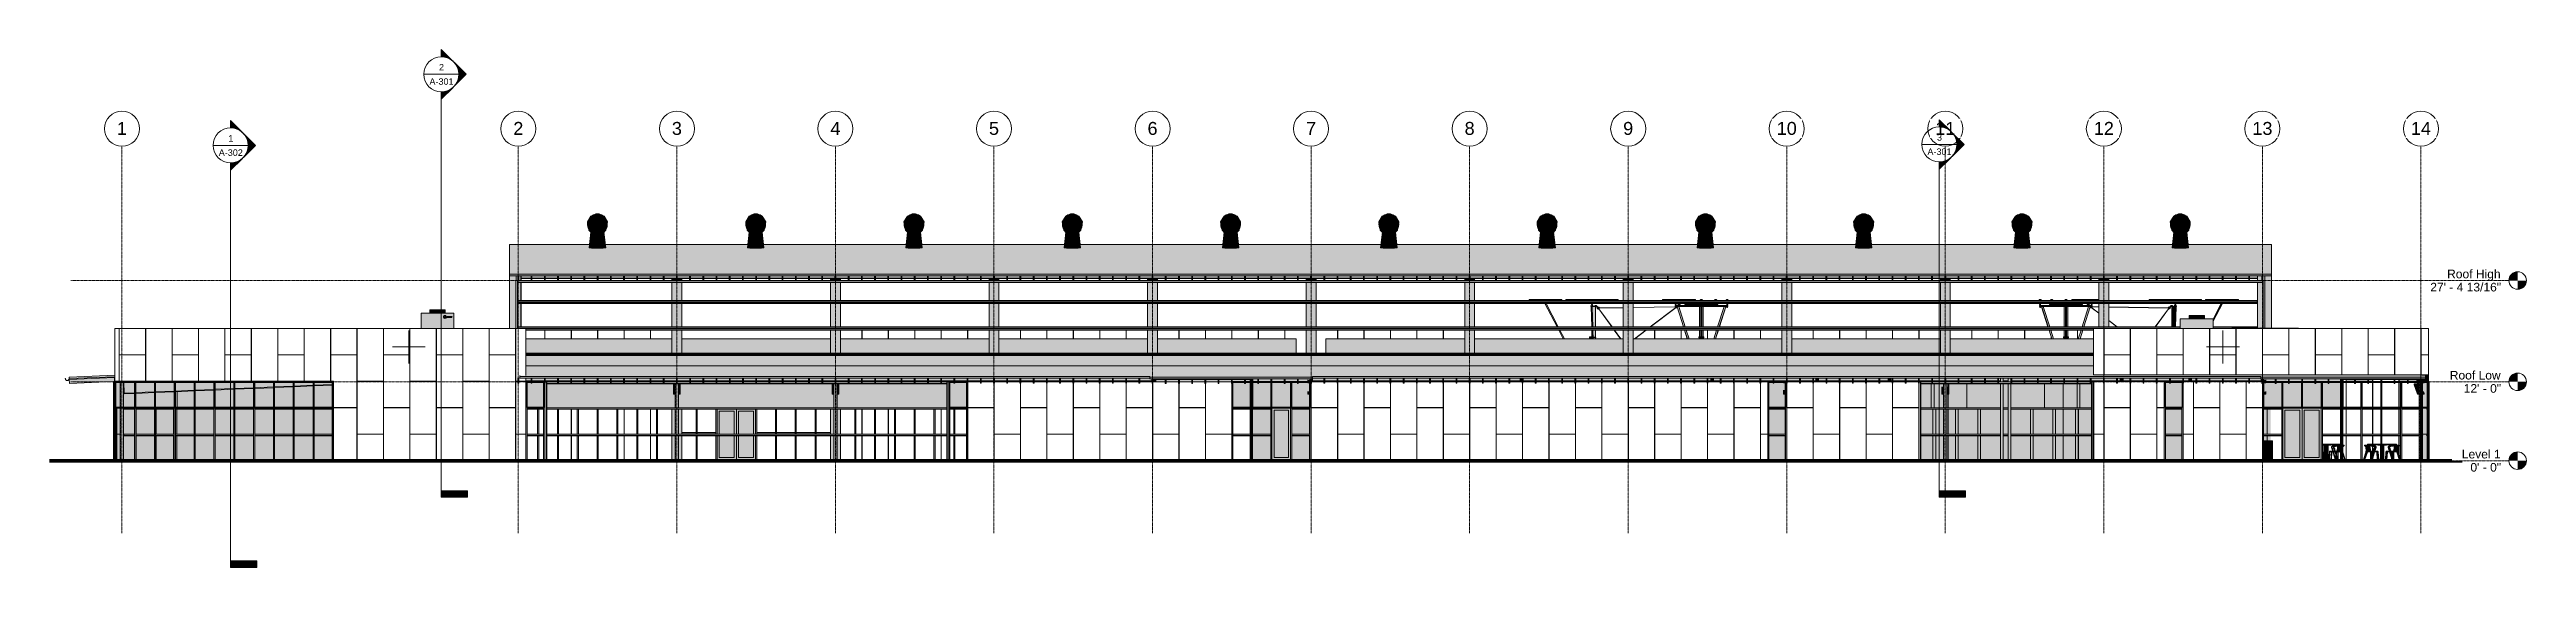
# Model space of a CAD drawing. Header units: inches. Extents: x 20426 to 92531, y -195 to 750.
# Drawn here: x 23884 to 28406, y -195 to 750 of the extents above; entities that cross this region are included whole.
import ezdxf

# ---------------------------------------------------------------- set-up
doc = ezdxf.new("R2010")
doc.units = ezdxf.units.IN
doc.header["$MEASUREMENT"] = 0
doc.linetypes.add('Grid Line 1_2_', pattern=[0.875, 0.5, -0.125, 0.125, -0.125])
doc.linetypes.add('Hidden 1_8_', pattern=[0.1875, 0.125, -0.0625])
for name, color, linetype, lineweight in [('A-DOOR', 31, 'Continuous', 13), ('A-FLOR-LEVL', 51, 'Continuous', 9), ('A-GENM', 13, 'Continuous', 9), ('A-GLAZ-CWMG', 51, 'Continuous', 9), ('A-ROOF', 132, 'Continuous', 13), ('A-ROOF-OTLN', 132, 'Continuous', 9), ('A-WALL-PATT', 111, 'Continuous', 13), ('C-TOPO', 7, 'Continuous', 9), ('EOP-PR', 4, 'Continuous', 9), ('G-ANNO-SYMB', 111, 'Continuous', 9), ('G-IMPT', 8, 'Continuous', 9), ('I-FURN', 30, 'Continuous', 9), ('I-WALL', 2, 'Continuous', 13), ('L-SITE-WALL', 31, 'Continuous', 13), ('M-EQPM', 50, 'Continuous', 9), ('M-HVAC-DUCT', 70, 'Continuous', 9), ('M-HVAC-DUCT-CNTR', 70, 'Continuous', 9), ('Q-CASE', 31, 'Continuous', 9), ('Q-SPCQ', 91, 'Continuous', 9), ('S-BEAM', 12, 'Continuous', 9), ('S-COLS', 52, 'Continuous', 9), ('S-GRID', 1, 'Continuous', 9), ('S-GRID-IDEN', 1, 'Continuous', 9)]:
    doc.layers.add(name, color=color, linetype=linetype, lineweight=lineweight)
doc.styles.add('Arial', font='arial.ttf', dxfattribs={"height": 15.736527})
doc.styles.add('Arial_1', font='arial.ttf', dxfattribs={"height": 23.60479})
doc.styles.add('Arial_2', font='arial.ttf', dxfattribs={"height": 11.802395})
pattern_1 = [(0, (27634.84, 0.25), (-193, 193), [48, -145]), (90, (27634.84, 0.25), (-193, 1e-14), [96.25, -96.75]), (180, (27682.84, 96.5), (-193, 193), [48, -145]), (90, (27682.84, 0.25), (-193, 1e-14), [96.25, -96.75]), (180, (27682.84, 96.75), (-193, 193), [48, -145]), (90, (27682.84, 96.75), (-193, 1e-14), [96.25, -96.75]), (0, (27634.84, 193), (-193, 193), [48, -145]), (90, (27634.84, 96.75), (-193, 1e-14), [96.25, -96.75]), (0, (27683.09, 48.25), (-193, 193), [48, -145]), (90, (27683.09, 0), (-193, 1e-14), [48.25, -144.75]), (90, (27731.09, 0), (-193, 1e-14), [48.25, -144.75]), (0, (27683.09, 144.75), (-193, 193), [48, -145]), (90, (27683.09, 48.5), (-193, 1e-14), [96.25, -96.75]), (180, (27731.09, 48.5), (-193, 193), [48, -145]), (90, (27731.09, 48.5), (-193, 1e-14), [96.25, -96.75]), (90, (27683.09, 145), (-193, 1e-14), [48, -145]), (180, (27731.09, 145), (-193, 193), [48, -145]), (90, (27731.09, 145), (-193, 1e-14), [48, -145]), (0, (27731.34, 0.25), (-193, 193), [48, -145]), (90, (27731.34, 0.25), (-193, 1e-14), [96.25, -96.75]), (180, (27779.34, 96.5), (-193, 193), [48, -145]), (90, (27779.34, 0.25), (-193, 1e-14), [96.25, -96.75]), (180, (27779.34, 96.75), (-193, 193), [48, -145]), (90, (27779.34, 96.75), (-193, 1e-14), [96.25, -96.75]), (180, (27779.34, 193), (-193, 193), [48, -145]), (90, (27731.34, 96.75), (-193, 1e-14), [96.25, -96.75]), (0, (27779.59, 48.25), (-193, 193), [48, -145]), (90, (27779.59, 0), (-193, 1e-14), [48.25, -144.75]), (90, (27827.59, 0), (-193, 1e-14), [48.25, -144.75]), (0, (27779.59, 144.75), (-193, 193), [48, -145]), (90, (27779.59, 48.5), (-193, 1e-14), [96.25, -96.75]), (180, (27827.59, 48.5), (-193, 193), [48, -145]), (90, (27827.59, 48.5), (-193, 1e-14), [96.25, -96.75]), (90, (27779.59, 145), (-193, 1e-14), [48, -145]), (180, (27827.59, 145), (-193, 193), [48, -145]), (90, (27827.59, 145), (-193, 1e-14), [48, -145])]

msp = doc.modelspace()

# ---------------------------------------------------------------- texts
at = {"layer": 'G-ANNO-SYMB', "char_height": 11.8, "attachment_point": 2, "line_spacing_factor": 0.938532, "style": 'Arial_2'}
for s, insert, width in [('2', (24599.4, 724), 10.944), ('A-301', (24599.4, 697.9), 52.416), ('1', (24214.7, 594.3), 10.944), ('A-302', (24214.7, 568.2), 52.416)]:
    msp.add_mtext(s, dxfattribs=dict(at, insert=insert, width=width))

# ---------------------------------------------------------------- blocks, each defined once
blk = doc.blocks.new('Family7 - Family7-772884-Elevation - South')
at = {"layer": 'S-BEAM'}
h = blk.add_hatch(color=256, dxfattribs=at)
h.paths.add_polyline_path([(23076.9, 328.8), (23085.1, 328.8), (23085.1, 332.3), (23076.9, 332.3)], flags=0)
h.paths.add_polyline_path([(23094.9, 328.8), (23094.9, 332.3), (23086.6, 332.3), (23086.6, 328.8)], flags=0)
for p, q in [((23076.9, 328.8), (23076.9, 332.3)), ((23094.9, 332.3), (23094.9, 328.8))]:
    blk.add_line(p, q, dxfattribs=at)
blk = doc.blocks.new('HSS-Hollow Structural Section-Column - HSS6X6X1_4-556719-Elevation - South')
at = {"layer": 'S-COLS'}
h = blk.add_hatch(color=256, dxfattribs=at)
h.paths.add_polyline_path([(23083.4, 2.2), (23083.4, 2.2), (23083.4, 45.5), (23082.9, 45.5), (23082.9, 2.2), (23083.1, 2.2)], flags=0)
h.paths.add_polyline_path([(23083.4, 48.6), (23083.4, 93.8), (23082.9, 93.8), (23082.9, 48.6), (23083.3, 48.6)], flags=0)
h.paths.add_polyline_path([(23083.4, 96.8), (23083.4, 140.4), (23082.9, 140.4), (23082.9, 96.8), (23083.2, 96.8)], flags=0)
h = blk.add_hatch(color=256, dxfattribs=at)
h.paths.add_polyline_path([(23083.4, 2.2), (23088.4, 2.2), (23088.4, 45.5), (23083.4, 45.5), (23083.4, 20.1)], flags=0)
h.paths.add_polyline_path([(23083.4, 48.6), (23088.4, 48.6), (23088.4, 93.8), (23083.4, 93.8), (23083.4, 52.9)], flags=0)
h.paths.add_polyline_path([(23083.4, 96.8), (23088.4, 96.8), (23088.4, 140.4), (23083.4, 140.4), (23083.4, 113.9)], flags=0)
h = blk.add_hatch(color=256, dxfattribs=at)
h.paths.add_polyline_path([(23088.4, 2.2), (23088.9, 2.2), (23088.9, 45.5), (23088.4, 45.5), (23088.4, 20.1)], flags=0)
h.paths.add_polyline_path([(23088.6, 48.6), (23088.9, 48.6), (23088.8, 93.8), (23088.4, 93.8), (23088.4, 48.6)], flags=0)
h.paths.add_polyline_path([(23088.4, 96.8), (23088.9, 96.8), (23088.9, 140.4), (23088.4, 140.4), (23088.4, 113.9)], flags=0)
for p, q in [((23082.9, 140.4), (23082.9, 96.8)), ((23088.9, 96.8), (23088.9, 140.4)), ((23082.9, 93.8), (23082.9, 48.6)), ((23088.9, 48.6), (23088.9, 93.8)), ((23082.9, 45.5), (23082.9, 2.2)), ((23088.9, 2.2), (23088.9, 45.5))]:
    blk.add_line(p, q, dxfattribs=at)
at = {"layer": 'S-COLS', "linetype": 'Hidden 1_8_'}
for p, q in [((23083.1, 140.4), (23083.1, 96.8)), ((23088.7, 96.8), (23088.7, 140.4)), ((23083.1, 93.8), (23083.1, 48.6)), ((23088.7, 48.6), (23088.7, 93.8)), ((23083.1, 45.5), (23083.1, 2.2)), ((23088.7, 2.2), (23088.7, 45.5))]:
    blk.add_line(p, q, dxfattribs=at)
blk = doc.blocks.new('HSS-Hollow Structural Section-Column - HSS6X6X1_4-V17-Elevation - South')
at = {"layer": 'S-COLS'}
h = blk.add_hatch(color=256, dxfattribs=at)
h.paths.add_polyline_path([(23372.9, 2.2), (23372.9, 2.2), (23372.9, 45.5), (23372.4, 45.5), (23372.4, 2.2), (23372.6, 2.2)], flags=0)
h.paths.add_polyline_path([(23372.4, 48.6), (23372.9, 48.6), (23372.9, 93.8), (23372.4, 93.8), (23372.4, 57.6)], flags=0)
h.paths.add_polyline_path([(23372.9, 96.8), (23372.9, 140.4), (23372.4, 140.4), (23372.4, 96.8), (23372.7, 96.8)], flags=0)
h = blk.add_hatch(color=256, dxfattribs=at)
h.paths.add_polyline_path([(23372.9, 2.2), (23377.9, 2.2), (23377.9, 45.5), (23372.9, 45.5), (23372.9, 20.1)], flags=0)
h.paths.add_polyline_path([(23372.9, 48.6), (23377.9, 48.6), (23377.9, 93.8), (23372.9, 93.8), (23372.9, 57.6)], flags=0)
h.paths.add_polyline_path([(23372.9, 96.8), (23377.9, 96.8), (23377.9, 140.4), (23372.9, 140.4), (23372.9, 113.9)], flags=0)
h = blk.add_hatch(color=256, dxfattribs=at)
h.paths.add_polyline_path([(23377.9, 2.2), (23378.4, 2.2), (23378.4, 45.5), (23377.9, 45.5), (23377.9, 20.1)], flags=0)
h.paths.add_polyline_path([(23378.1, 48.6), (23378.4, 48.6), (23378.3, 93.8), (23377.9, 93.8), (23377.9, 48.6)], flags=0)
h.paths.add_polyline_path([(23377.9, 96.8), (23378.4, 96.8), (23378.4, 140.4), (23377.9, 140.4), (23377.9, 113.9)], flags=0)
for p, q in [((23372.4, 140.4), (23372.4, 96.8)), ((23378.4, 96.8), (23378.4, 140.4)), ((23372.4, 93.8), (23372.4, 48.6)), ((23378.4, 48.6), (23378.4, 93.8)), ((23372.4, 45.5), (23372.4, 2.2)), ((23378.4, 2.2), (23378.4, 45.5))]:
    blk.add_line(p, q, dxfattribs=at)
at = {"layer": 'S-COLS', "linetype": 'Hidden 1_8_'}
for p, q in [((23372.6, 140.4), (23372.6, 96.8)), ((23378.2, 96.8), (23378.2, 140.4)), ((23372.6, 93.8), (23372.6, 48.6)), ((23378.2, 48.6), (23378.2, 93.8)), ((23372.6, 45.5), (23372.6, 2.2)), ((23378.2, 2.2), (23378.2, 45.5))]:
    blk.add_line(p, q, dxfattribs=at)
blk = doc.blocks.new('HSS-Hollow Structural Section-Column - HSS6X6X1_4-V18-Elevation - South')
at = {"layer": 'S-COLS'}
h = blk.add_hatch(color=256, dxfattribs=at)
h.paths.add_polyline_path([(24241.4, 2), (24241.4, 45.5), (24240.9, 45.5), (24240.9, 2), (24241.4, 2)], flags=0)
h.paths.add_polyline_path([(24241.3, 48.6), (24241.4, 48.6), (24241.4, 93.8), (24240.9, 93.8), (24240.9, 48.6), (24241.1, 48.6)], flags=0)
h.paths.add_polyline_path([(24241.2, 98), (24241.4, 98), (24241.4, 142.7), (24240.9, 142.7), (24240.9, 98), (24241.1, 98)], flags=0)
h = blk.add_hatch(color=256, dxfattribs=at)
h.paths.add_polyline_path([(24243.8, 0), (24244, 0), (24244, 45.5), (24243.8, 45.5), (24243.8, 2)], flags=0)
h.paths.add_polyline_path([(24241.4, 2), (24241.8, 2), (24241.8, 45.5), (24241.4, 45.5), (24241.4, 20.1)], flags=0)
h.paths.add_polyline_path([(24241.8, 48.6), (24241.8, 93.8), (24241.4, 93.8), (24241.4, 48.6)], flags=0)
h.paths.add_polyline_path([(24243.8, 48.6), (24244, 48.6), (24244, 93.8), (24243.8, 93.8), (24243.8, 52.9)], flags=0)
h.paths.add_polyline_path([(24243.8, 96.8), (24244, 96.8), (24244, 140.8), (24243.8, 140.8), (24243.8, 97)], flags=0)
h.paths.add_polyline_path([(24241.8, 98), (24241.8, 142.7), (24241.4, 142.7), (24241.4, 98)], flags=0)
for p, q in [((24240.9, 142.7), (24240.9, 98)), ((24240.9, 93.8), (24240.9, 48.6)), ((24240.9, 45.5), (24240.9, 2))]:
    blk.add_line(p, q, dxfattribs=at)
at = {"layer": 'S-COLS', "linetype": 'Hidden 1_8_'}
for p, q in [((24241.1, 142.7), (24241.1, 98)), ((24241.1, 93.8), (24241.1, 48.6)), ((24241.1, 45.5), (24241.1, 2))]:
    blk.add_line(p, q, dxfattribs=at)
blk = doc.blocks.new('HSS-Hollow Structural Section-Column - HSS6X6X1_4-V19-Elevation - South')
at = {"layer": 'S-COLS'}
h = blk.add_hatch(color=256, dxfattribs=at)
h.paths.add_polyline_path([(25109.9, 2), (25109.9, 2), (25109.9, 45.5), (25109.4, 45.5), (25109.4, 2), (25109.6, 2)], flags=0)
h.paths.add_polyline_path([(25109.9, 48.6), (25109.9, 93.8), (25109.4, 93.8), (25109.4, 48.6), (25109.8, 48.6)], flags=0)
h.paths.add_polyline_path([(25109.9, 98), (25109.9, 142.7), (25109.4, 142.7), (25109.4, 98), (25109.7, 98)], flags=0)
h = blk.add_hatch(color=256, dxfattribs=at)
h.paths.add_polyline_path([(25112.3, 0), (25112.5, 0), (25112.5, 45.5), (25112.3, 45.5), (25112.3, 2)], flags=0)
h.paths.add_polyline_path([(25109.9, 2), (25110.3, 2), (25110.3, 45.5), (25109.9, 45.5), (25109.9, 20.1)], flags=0)
h.paths.add_polyline_path([(25109.9, 48.6), (25110.3, 48.6), (25110.3, 93.8), (25109.9, 93.8), (25109.9, 52.9)], flags=0)
h.paths.add_polyline_path([(25112.3, 48.6), (25112.5, 48.6), (25112.5, 93.8), (25112.3, 93.8), (25112.3, 52.9)], flags=0)
h.paths.add_polyline_path([(25112.3, 96.8), (25112.5, 96.8), (25112.5, 141.8), (25112.3, 141.8), (25112.3, 97)], flags=0)
h.paths.add_polyline_path([(25109.9, 98), (25110.3, 98), (25110.3, 142.7), (25109.9, 142.7), (25109.9, 104.5)], flags=0)
for p, q in [((25109.4, 142.7), (25109.4, 98)), ((25109.4, 93.8), (25109.4, 48.6)), ((25109.4, 45.5), (25109.4, 2))]:
    blk.add_line(p, q, dxfattribs=at)
at = {"layer": 'S-COLS', "linetype": 'Hidden 1_8_'}
for p, q in [((25109.6, 142.7), (25109.6, 98)), ((25109.6, 93.8), (25109.6, 48.6)), ((25109.6, 45.5), (25109.6, 2))]:
    blk.add_line(p, q, dxfattribs=at)
blk = doc.blocks.new('HSS-Hollow Structural Section-Column - HSS6X6X1_4-V20-Elevation - South')
at = {"layer": 'S-COLS'}
h = blk.add_hatch(color=256, dxfattribs=at)
h.paths.add_polyline_path([(25399.4, 2.2), (25399.4, 45.5), (25398.9, 45.5), (25398.9, 2.2), (25399.4, 2.2)], flags=0)
h.paths.add_polyline_path([(25399.4, 48.6), (25399.4, 93.8), (25398.9, 93.8), (25398.9, 48.6), (25399.3, 48.6)], flags=0)
h.paths.add_polyline_path([(25399.4, 96.8), (25399.4, 140.4), (25398.9, 140.4), (25398.9, 96.8), (25399.2, 96.8)], flags=0)
h = blk.add_hatch(color=256, dxfattribs=at)
h.paths.add_polyline_path([(25399.4, 2.2), (25404.4, 2.2), (25404.4, 45.5), (25399.4, 45.5), (25399.4, 20.1)], flags=0)
h.paths.add_polyline_path([(25399.4, 48.6), (25404.4, 48.6), (25404.4, 93.8), (25399.4, 93.8), (25399.4, 52.9)], flags=0)
h.paths.add_polyline_path([(25399.4, 96.8), (25404.4, 96.8), (25404.4, 140.4), (25399.4, 140.4), (25399.4, 113.9)], flags=0)
h = blk.add_hatch(color=256, dxfattribs=at)
h.paths.add_polyline_path([(25404.7, 2.2), (25404.9, 2.2), (25404.9, 45.5), (25404.4, 45.5), (25404.4, 2.2)], flags=0)
h.paths.add_polyline_path([(25404.6, 48.6), (25404.9, 48.6), (25404.8, 93.8), (25404.4, 93.8), (25404.4, 48.6)], flags=0)
h.paths.add_polyline_path([(25404.5, 96.8), (25404.9, 96.8), (25404.9, 140.4), (25404.4, 140.4), (25404.4, 96.8)], flags=0)
for p, q in [((25398.9, 140.4), (25398.9, 96.8)), ((25404.9, 96.8), (25404.9, 140.4)), ((25398.9, 93.8), (25398.9, 48.6)), ((25404.9, 48.6), (25404.9, 93.8)), ((25398.9, 45.5), (25398.9, 2.2)), ((25404.9, 2.2), (25404.9, 45.5))]:
    blk.add_line(p, q, dxfattribs=at)
at = {"layer": 'S-COLS', "linetype": 'Hidden 1_8_'}
for p, q in [((25399.1, 140.4), (25399.1, 96.8)), ((25404.7, 96.8), (25404.7, 140.4)), ((25399.1, 93.8), (25399.1, 48.6)), ((25404.7, 48.6), (25404.7, 93.8)), ((25399.1, 45.5), (25399.1, 2.2)), ((25404.7, 2.2), (25404.7, 45.5))]:
    blk.add_line(p, q, dxfattribs=at)
blk = doc.blocks.new('W-Wide Flange - W21X166-782530-Elevation - South')
at = {"layer": 'S-BEAM'}
h = blk.add_hatch(color=256, dxfattribs=at)
h.paths.add_polyline_path([(23079.7, 144), (23085.1, 144), (23085.1, 145.7), (23079.7, 145.7)], flags=0)
h.paths.add_polyline_path([(23092.1, 144), (23092.1, 145.7), (23086.6, 145.7), (23086.6, 144), (23089.5, 144)], flags=0)
for points in [[(23080.8, 122.5), (23082.9, 122.5), (23082.9, 139.7), (23079.7, 139.7), (23079.7, 122.5)], [(23089.5, 122.5), (23092.1, 122.5), (23092.1, 139.7), (23088.9, 139.7), (23088.9, 122.5)]]:
    blk.add_hatch(color=256, dxfattribs=at).paths.add_polyline_path(points, flags=0)
h = blk.add_hatch(color=256, dxfattribs=at)
h.paths.add_polyline_path([(23079.7, 121.2), (23082.9, 121.2), (23082.9, 122.5), (23079.7, 122.5)], flags=0)
h.paths.add_polyline_path([(23092.1, 121.2), (23092.1, 122.5), (23088.9, 122.5), (23088.9, 121.2), (23089.5, 121.2)], flags=0)
for p, q in [((23079.7, 144), (23079.7, 145.7)), ((23079.7, 139.7), (23079.7, 122.5)), ((23092.1, 144), (23092.1, 145.7)), ((23092.1, 122.5), (23092.1, 139.7)), ((23079.7, 122.5), (23079.7, 121.2)), ((23082.9, 122.5), (23079.7, 122.5)), ((23079.7, 121.2), (23082.9, 121.2)), ((23092.1, 122.5), (23088.9, 122.5)), ((23088.9, 121.2), (23092.1, 121.2)), ((23092.1, 121.2), (23092.1, 122.5))]:
    blk.add_line(p, q, dxfattribs=at)
blk = doc.blocks.new('W-Wide Flange - W21X166-782504-Elevation - South')
at = {"layer": 'S-BEAM'}
h = blk.add_hatch(color=256, dxfattribs=at)
h.paths.add_polyline_path([(23376.1, 144), (23381.6, 144), (23381.6, 145.7), (23376.1, 145.7)], flags=0)
h.paths.add_polyline_path([(23369.2, 144), (23374.6, 144), (23374.6, 145.7), (23369.2, 145.7)], flags=0)
for points in [[(23369.2, 122.5), (23372.4, 122.5), (23372.4, 139.7), (23369.2, 139.7), (23369.2, 132.6)], [(23381.6, 122.5), (23381.6, 139.7), (23378.4, 139.7), (23378.4, 122.5)]]:
    blk.add_hatch(color=256, dxfattribs=at).paths.add_polyline_path(points, flags=0)
h = blk.add_hatch(color=256, dxfattribs=at)
h.paths.add_polyline_path([(23378.4, 121.2), (23381.6, 121.2), (23381.6, 122.5), (23378.4, 122.5), (23378.4, 121.8)], flags=0)
h.paths.add_polyline_path([(23369.2, 121.2), (23372.4, 121.2), (23372.4, 122.5), (23369.2, 122.5)], flags=0)
for p, q in [((23369.2, 144), (23369.2, 145.7)), ((23369.2, 139.7), (23369.2, 122.5)), ((23381.6, 144), (23381.6, 145.7)), ((23381.6, 122.5), (23381.6, 139.7)), ((23369.2, 122.5), (23369.2, 121.2)), ((23372.4, 122.5), (23369.2, 122.5)), ((23369.2, 121.2), (23372.4, 121.2)), ((23381.6, 122.5), (23378.4, 122.5)), ((23378.4, 121.2), (23381.6, 121.2)), ((23381.6, 121.2), (23381.6, 122.5))]:
    blk.add_line(p, q, dxfattribs=at)
blk = doc.blocks.new('W-Wide Flange - W21X166-782557-Elevation - South')
at = {"layer": 'S-BEAM'}
h = blk.add_hatch(color=256, dxfattribs=at)
h.paths.add_polyline_path([(23953.1, 144), (23953.6, 144), (23953.6, 148.2), (23953.1, 148.2), (23953.1, 145.7), (23948.2, 145.7), (23948.2, 144)], flags=0)
h.paths.add_polyline_path([(23955.1, 144), (23960.6, 144), (23960.6, 148.2), (23955.1, 148.2), (23955.1, 145.7)], flags=0)
for p, q in [((23948.2, 144), (23948.2, 145.7)), ((23960.6, 144), (23960.6, 148.2))]:
    blk.add_line(p, q, dxfattribs=at)
blk = doc.blocks.new('W-Wide Flange - W21X166-782610-Elevation - South')
at = {"layer": 'S-BEAM'}
h = blk.add_hatch(color=256, dxfattribs=at)
h.paths.add_polyline_path([(24246.5, 144), (24250.1, 144), (24250.1, 145.7), (24246.4, 145.7), (24246.4, 144)], flags=0)
h.paths.add_polyline_path([(24241.4, 144.7), (24241.4, 144.7), (24241.4, 147.6), (24237.7, 147.6), (24237.7, 144.7), (24238.5, 144.7)], flags=0)
h = blk.add_hatch(color=256, dxfattribs=at)
h.paths.add_polyline_path([(24237.7, 121.2), (24240.9, 121.2), (24240.9, 122.5), (24237.7, 122.5)], flags=0)
h.paths.add_polyline_path([(24238.5, 142.3), (24240.9, 142.3), (24240.9, 142.7), (24237.7, 142.7), (24237.7, 142.3)], flags=0)
blk.add_hatch(color=256, dxfattribs=at).paths.add_polyline_path([(24237.7, 122.5), (24240.9, 122.5), (24240.9, 126.5), (24237.7, 126.5)], flags=0)
for p, q in [((24237.7, 144.7), (24237.7, 147.6)), ((24237.7, 142.7), (24237.7, 142.3)), ((24237.7, 142.3), (24240.9, 142.3)), ((24250.1, 144), (24250.1, 145.7)), ((24237.7, 126.5), (24237.7, 122.5)), ((24237.7, 122.5), (24237.7, 121.2)), ((24240.9, 122.5), (24237.7, 122.5)), ((24237.7, 121.2), (24240.9, 121.2))]:
    blk.add_line(p, q, dxfattribs=at)
blk = doc.blocks.new('W-Wide Flange - W21X166-V21-Elevation - South')
at = {"layer": 'S-BEAM'}
h = blk.add_hatch(color=256, dxfattribs=at)
h.paths.add_polyline_path([(25114.9, 144), (25118.6, 144), (25118.6, 145.7), (25113.1, 145.7), (25113.1, 144)], flags=0)
h.paths.add_polyline_path([(25106.2, 144.7), (25111.6, 144.7), (25111.6, 145.7), (25106.2, 145.7)], flags=0)
h = blk.add_hatch(color=256, dxfattribs=at)
h.paths.add_polyline_path([(25106.2, 121.2), (25109.4, 121.2), (25109.4, 122.5), (25106.2, 122.5)], flags=0)
h.paths.add_polyline_path([(25106.2, 142.3), (25109.4, 142.3), (25109.4, 142.7), (25106.2, 142.7)], flags=0)
blk.add_hatch(color=256, dxfattribs=at).paths.add_polyline_path([(25106.2, 122.5), (25109.4, 122.5), (25109.4, 128.8), (25106.2, 128.8), (25106.2, 123.3)], flags=0)
for p, q in [((25106.2, 144.7), (25106.2, 145.7)), ((25106.2, 142.7), (25106.2, 142.3)), ((25106.2, 142.3), (25109.4, 142.3)), ((25118.6, 144), (25118.6, 145.7)), ((25106.2, 128.8), (25106.2, 122.5)), ((25106.2, 122.5), (25106.2, 121.2)), ((25109.4, 122.5), (25106.2, 122.5)), ((25106.2, 121.2), (25109.4, 121.2))]:
    blk.add_line(p, q, dxfattribs=at)
blk = doc.blocks.new('W-Wide Flange - W21X166-V22-Elevation - South')
at = {"layer": 'S-BEAM'}
h = blk.add_hatch(color=256, dxfattribs=at)
h.paths.add_polyline_path([(25404.9, 144), (25408.1, 144), (25408.1, 145.7), (25402.6, 145.7), (25402.6, 144), (25404.9, 144)], flags=0)
h.paths.add_polyline_path([(25396.2, 144), (25401.1, 144), (25401.1, 145.7), (25395.7, 145.7), (25395.7, 144)], flags=0)
for points in [[(25404.9, 122.5), (25408.1, 122.5), (25408.1, 139.7), (25406.9, 139.7), (25406.9, 134.9), (25404.9, 134.9), (25404.9, 123.3)], [(25398.9, 122.5), (25398.9, 134.9), (25395.7, 134.9), (25395.7, 122.5), (25396.2, 122.5)]]:
    blk.add_hatch(color=256, dxfattribs=at).paths.add_polyline_path(points, flags=0)
h = blk.add_hatch(color=256, dxfattribs=at)
h.paths.add_polyline_path([(25395.7, 121.2), (25398.9, 121.2), (25398.9, 122.5), (25395.7, 122.5)], flags=0)
h.paths.add_polyline_path([(25408.1, 121.2), (25408.1, 122.5), (25404.9, 122.5), (25404.9, 121.2)], flags=0)
for p, q in [((25395.7, 144), (25395.7, 145.7)), ((25408.1, 144), (25408.1, 145.7)), ((25408.1, 122.5), (25408.1, 139.7)), ((25395.7, 134.9), (25395.7, 122.5)), ((25395.7, 122.5), (25395.7, 121.2)), ((25398.9, 122.5), (25395.7, 122.5)), ((25395.7, 121.2), (25398.9, 121.2)), ((25408.1, 122.5), (25404.9, 122.5)), ((25404.9, 121.2), (25408.1, 121.2)), ((25408.1, 121.2), (25408.1, 122.5))]:
    blk.add_line(p, q, dxfattribs=at)
blk = doc.blocks.new('W-Wide Flange - W21X166-782765-Elevation - South')
at = {"layer": 'S-BEAM'}
h = blk.add_hatch(color=256, dxfattribs=at)
h.paths.add_polyline_path([(25987.1, 144.7), (25987.1, 147.5), (25983.4, 147.5), (25983.4, 144.7), (25983.7, 144.7)], flags=0)
h.paths.add_polyline_path([(25974.7, 144.7), (25978.4, 144.7), (25978.4, 145.7), (25974.7, 145.7)], flags=0)
h = blk.add_hatch(color=256, dxfattribs=at)
h.paths.add_polyline_path([(25987.1, 121.2), (25987.1, 122.5), (25983.4, 122.5), (25983.4, 121.2), (25983.7, 121.2)], flags=0)
h.paths.add_polyline_path([(25983.4, 142.3), (25987.1, 142.3), (25987.1, 142.7), (25983.4, 142.7), (25983.4, 142.6)], flags=0)
blk.add_hatch(color=256, dxfattribs=at).paths.add_polyline_path([(25987.1, 122.5), (25987.1, 126.3), (25983.4, 126.3), (25983.4, 122.5), (25983.7, 122.5)], flags=0)
for p, q in [((25974.7, 144.7), (25974.7, 145.7)), ((25983.4, 142.3), (25987.1, 142.3)), ((25987.1, 144.7), (25987.1, 147.5)), ((25987.1, 142.3), (25987.1, 142.7)), ((25987.1, 122.5), (25983.4, 122.5)), ((25983.4, 121.2), (25987.1, 121.2)), ((25987.1, 122.5), (25987.1, 126.3)), ((25987.1, 121.2), (25987.1, 122.5))]:
    blk.add_line(p, q, dxfattribs=at)
blk = doc.blocks.new('HSS-Hollow Structural Section-Column - HSS6X6X1_4-V23-Elevation - South')
at = {"layer": 'S-COLS'}
h = blk.add_hatch(color=256, dxfattribs=at)
h.paths.add_polyline_path([(26267.9, 2), (26267.9, 96), (26267.4, 96), (26267.4, 2), (26267.9, 2)], flags=0)
h.paths.add_polyline_path([(26267.4, 98), (26267.9, 98), (26267.9, 142.7), (26267.4, 142.7), (26267.4, 98)], flags=0)
h = blk.add_hatch(color=256, dxfattribs=at)
h.paths.add_polyline_path([(26267.9, 2), (26269.4, 2), (26269.4, 96), (26267.9, 96), (26267.9, 20.1)], flags=0)
h.paths.add_polyline_path([(26271.4, 2), (26272.9, 2), (26272.9, 96), (26271.4, 96), (26271.4, 20.1)], flags=0)
h.paths.add_polyline_path([(26271.4, 98), (26272.9, 98), (26272.9, 142.7), (26271.4, 142.7), (26271.4, 104.5)], flags=0)
h.paths.add_polyline_path([(26267.9, 98), (26269.4, 98), (26269.4, 142.7), (26267.9, 142.7), (26267.9, 104.5)], flags=0)
h = blk.add_hatch(color=256, dxfattribs=at)
h.paths.add_polyline_path([(26272.9, 2), (26273.4, 2), (26273.3, 96), (26272.9, 96), (26272.9, 20.1)], flags=0)
h.paths.add_polyline_path([(26273, 98), (26273.4, 98), (26273.4, 142.7), (26272.9, 142.7), (26272.9, 98)], flags=0)
for p, q in [((26267.4, 142.7), (26267.4, 98)), ((26273.4, 98), (26273.4, 142.7)), ((26267.4, 96), (26267.4, 2)), ((26273.4, 48.4), (26273.4, 94.2)), ((26273.4, 2), (26273.4, 46))]:
    blk.add_line(p, q, dxfattribs=at)
at = {"layer": 'S-COLS', "linetype": 'Hidden 1_8_'}
for p, q in [((26267.6, 142.7), (26267.6, 98)), ((26273.2, 98), (26273.2, 142.7)), ((26267.6, 96), (26267.6, 2)), ((26273.2, 2), (26273.2, 96))]:
    blk.add_line(p, q, dxfattribs=at)
blk = doc.blocks.new('W-Wide Flange - W21X166-773988-Elevation - South')
at = {"layer": 'S-BEAM'}
for points in [[(26264.1, 122.5), (26267.4, 122.5), (26267.4, 127.5), (26263.1, 140), (26258.2, 140), (26263.9, 123.3)], [(26264.1, 121.2), (26264.1, 122.5), (26258.2, 140), (26258.2, 138.7), (26263.4, 123.3)], [(26267.4, 127.5), (26267.4, 131), (26264, 140.9), (26264, 140.7), (26263.9, 140.5), (26263.8, 140.3), (26263.6, 140.2), (26263.4, 140.1), (26263.1, 140), (26265.6, 132.6)], [(26267.4, 131), (26267.4, 142.3), (26264.1, 142.3), (26264, 142.7), (26264, 140.9), (26266.8, 132.6)], [(26273.4, 122.5), (26276.5, 122.5), (26275.2, 126.4), (26273.4, 126.4), (26273.4, 123.3)]]:
    blk.add_hatch(color=256, dxfattribs=at).paths.add_polyline_path(points, flags=0)
h = blk.add_hatch(color=256, dxfattribs=at)
h.paths.add_polyline_path([(26264.1, 142.3), (26264.1, 142.7), (26264, 142.7)], flags=0)
h.paths.add_polyline_path([(26263.8, 144.7), (26262.6, 148.2), (26262.1, 148.2), (26263.3, 144.7)], flags=0)
h = blk.add_hatch(color=256, dxfattribs=at)
h.paths.add_polyline_path([(26272.9, 144.7), (26276.2, 144.7), (26276, 145.3), (26272.8, 145.3), (26272.8, 149.5), (26271.1, 149.5), (26271.1, 144.7), (26272.8, 144.7)], flags=0)
h.paths.add_polyline_path([(26269.6, 144.7), (26269.6, 148.2), (26262.6, 148.2), (26263.8, 144.7), (26268.8, 144.7)], flags=0)
h = blk.add_hatch(color=256, dxfattribs=at)
h.paths.add_polyline_path([(26264.1, 121.2), (26267.4, 121.2), (26267.4, 122.5), (26264.1, 122.5)], flags=0)
h.paths.add_polyline_path([(26273.4, 121.2), (26276.5, 121.2), (26276.5, 122.5), (26273.4, 122.5), (26273.4, 121.8)], flags=0)
h.paths.add_polyline_path([(26264.1, 142.3), (26267.4, 142.3), (26267.4, 142.7), (26264.1, 142.7)], flags=0)
h.paths.add_polyline_path([(26273.4, 142.3), (26276.5, 142.3), (26276.5, 142.7), (26273.4, 142.7)], flags=0)
for p, q in [((26258.2, 140), (26263.1, 140)), ((26258.2, 138.7), (26258.2, 140)), ((26258.2, 140), (26264.1, 122.5)), ((26264.1, 121.2), (26258.2, 138.7)), ((26263.3, 144.7), (26262.1, 148.2)), ((26263.8, 144.7), (26262.6, 148.2)), ((26264, 140.9), (26264, 142.7)), ((26264.1, 142.3), (26264, 142.7)), ((26264.1, 142.7), (26264.1, 142.3)), ((26264.1, 142.3), (26267.4, 142.3)), ((26273.4, 142.3), (26276.5, 142.3)), ((26276.2, 144.7), (26276, 145.3)), ((26276.5, 142.3), (26276.5, 142.7)), ((26264.1, 122.5), (26264.1, 121.2)), ((26267.4, 122.5), (26264.1, 122.5)), ((26264.1, 121.2), (26267.4, 121.2)), ((26276.5, 122.5), (26273.4, 122.5)), ((26273.4, 121.2), (26276.5, 121.2)), ((26276.5, 122.5), (26275.2, 126.4)), ((26276.5, 121.2), (26276.5, 122.5))]:
    blk.add_line(p, q, dxfattribs=at)
blk.add_ellipse((26263.1, 140.9), major_axis=(0.843, 0.286), ratio=0.999033, start_param=4.385126, end_param=5.955923, dxfattribs=at)
blk = doc.blocks.new('Girt_C - 8_D-767115-Elevation - South')
at = {"layer": 'S-BEAM'}
h = blk.add_hatch(color=256, dxfattribs=at)
h.paths.add_polyline_path([(22076.1, 48.4), (22095.8, 48.4), (22095.8, 48.6), (22076.1, 48.5), (22076.1, 48.5)], flags=0)
h.paths.add_polyline_path([(22812.3, 48.4), (22842.5, 48.4), (22842.5, 48.6), (22812.3, 48.5), (22812.3, 48.4)], flags=0)
h.paths.add_polyline_path([(22097.8, 48.4), (22132, 48.4), (22132, 48.6), (22097.8, 48.5), (22097.8, 48.4)], flags=0)
h.paths.add_polyline_path([(22168.1, 48.4), (22168.1, 48.6), (22134, 48.5), (22134, 48.4)], flags=0)
h.paths.add_polyline_path([(22170.1, 48.4), (22204.3, 48.4), (22204.3, 48.6), (22170.1, 48.5), (22170.1, 48.4)], flags=0)
h.paths.add_polyline_path([(22206.3, 48.4), (22240.5, 48.4), (22240.5, 48.6), (22206.3, 48.5), (22206.3, 48.4)], flags=0)
h.paths.add_polyline_path([(22385.3, 48.4), (22385.3, 48.6), (22351.1, 48.5), (22351.1, 48.4)], flags=0)
h.paths.add_polyline_path([(22421.5, 48.4), (22421.5, 48.6), (22387.3, 48.5), (22387.3, 48.4)], flags=0)
h.paths.add_polyline_path([(22810.3, 48.4), (22810.3, 48.6), (22810, 48.5), (22810, 48.4)], flags=0)
h.paths.add_polyline_path([(22844.8, 48.4), (22844.8, 48.6), (22844.5, 48.5), (22844.5, 48.4)], flags=0)
h.paths.add_polyline_path([(24244, 48.4), (24244, 48.6), (24243.8, 48.5), (24243.8, 48.4)], flags=0)
h.paths.add_polyline_path([(24241.8, 48.4), (24241.8, 48.6), (24208.6, 48.5), (24208.6, 48.4), (24238.5, 48.4)], flags=0)
h.paths.add_polyline_path([(22456.5, 48.4), (22456.5, 48.6), (22423.5, 48.5), (22423.5, 48.4)], flags=0)
h.paths.add_polyline_path([(24099, 48.4), (24099.3, 48.4), (24099.3, 48.6), (24099, 48.5), (24099, 48.4)], flags=0)
h.paths.add_polyline_path([(24133.2, 48.4), (24133.2, 48.6), (24101.3, 48.5), (24101.3, 48.4)], flags=0)
h.paths.add_polyline_path([(22458.5, 48.4), (22458.8, 48.4), (22458.8, 48.6), (22458.5, 48.5), (22458.5, 48.4)], flags=0)
h.paths.add_polyline_path([(22848.4, 48.4), (23578.6, 48.4), (23578.6, 48.6), (22848.4, 48.5), (22848.4, 48.4)], flags=0)
h.paths.add_polyline_path([(24170.4, 48.4), (24170.4, 48.6), (24137.2, 48.5), (24137.2, 48.4), (24152.1, 48.4)], flags=0)
h.paths.add_polyline_path([(23584.3, 48.4), (23614.5, 48.4), (23614.5, 48.6), (23584.3, 48.5), (23584.3, 48.4)], flags=0)
h.paths.add_polyline_path([(23616.5, 48.4), (23616.8, 48.4), (23616.8, 48.6), (23616.5, 48.5), (23616.5, 48.4)], flags=0)
h.paths.add_polyline_path([(22242.5, 48.4), (22276.7, 48.4), (22276.7, 48.6), (22242.5, 48.5), (22242.5, 48.4)], flags=0)
h.paths.add_polyline_path([(22278.7, 48.4), (22312.9, 48.4), (22312.9, 48.6), (22278.7, 48.5), (22278.7, 48.4)], flags=0)
h.paths.add_polyline_path([(22349.1, 48.4), (22349.1, 48.6), (22314.9, 48.5), (22314.9, 48.4)], flags=0)
h = blk.add_hatch(color=256, dxfattribs=at)
h.paths.add_polyline_path([(22848.4, 46), (23578.6, 46), (23578.6, 48.4), (22848.4, 48.4)], flags=0)
h.paths.add_polyline_path([(22078.6, 46), (22095.8, 46), (22095.8, 48.4), (22076.1, 48.4), (22076.1, 46)], flags=0)
h.paths.add_polyline_path([(22097.8, 46), (22132, 46), (22132, 48.4), (22097.8, 48.4)], flags=0)
h.paths.add_polyline_path([(22134, 46), (22168.1, 46), (22168.1, 48.4), (22134, 48.4)], flags=0)
h.paths.add_polyline_path([(24244, 46), (24244, 48.4), (24243.8, 48.4), (24243.8, 46)], flags=0)
h.paths.add_polyline_path([(24241.8, 46), (24241.8, 48.4), (24208.6, 48.4), (24208.6, 46), (24238.5, 46)], flags=0)
h.paths.add_polyline_path([(22170.1, 46), (22204.3, 46), (22204.3, 48.4), (22170.1, 48.4)], flags=0)
h.paths.add_polyline_path([(24170.4, 46), (24170.4, 48.4), (24137.2, 48.4), (24137.2, 46), (24152.1, 46)], flags=0)
h.paths.add_polyline_path([(22206.3, 46), (22240.5, 46), (22240.5, 48.4), (22206.3, 48.4)], flags=0)
h.paths.add_polyline_path([(22242.5, 46), (22276.7, 46), (22276.7, 48.4), (22242.5, 48.4)], flags=0)
h.paths.add_polyline_path([(24133.2, 46), (24133.2, 48.4), (24101.3, 48.4), (24101.3, 46)], flags=0)
h.paths.add_polyline_path([(22278.7, 46), (22312.9, 46), (22312.9, 48.4), (22278.7, 48.4)], flags=0)
h.paths.add_polyline_path([(24099.3, 46), (24099.3, 48.4), (24099, 48.4), (24099, 46)], flags=0)
h.paths.add_polyline_path([(22314.9, 46), (22349.1, 46), (22349.1, 48.4), (22314.9, 48.4)], flags=0)
h.paths.add_polyline_path([(23616.8, 46), (23616.8, 48.4), (23616.5, 48.4), (23616.5, 46)], flags=0)
h.paths.add_polyline_path([(23614.5, 46), (23614.5, 48.4), (23584.3, 48.4), (23584.3, 46), (23599.2, 46)], flags=0)
h.paths.add_polyline_path([(22351.1, 46), (22385.3, 46), (22385.3, 48.4), (22351.1, 48.4)], flags=0)
h.paths.add_polyline_path([(22387.3, 46), (22421.5, 46), (22421.5, 48.4), (22387.3, 48.4)], flags=0)
h.paths.add_polyline_path([(22423.5, 46), (22456.5, 46), (22456.5, 48.4), (22423.5, 48.4)], flags=0)
h.paths.add_polyline_path([(22458.5, 46), (22458.8, 46), (22458.8, 48.4), (22458.5, 48.4)], flags=0)
h.paths.add_polyline_path([(22810, 46), (22810.3, 46), (22810.3, 48.4), (22810, 48.4)], flags=0)
h.paths.add_polyline_path([(22812.3, 46), (22842.5, 46), (22842.5, 48.4), (22812.3, 48.4)], flags=0)
h.paths.add_polyline_path([(22844.5, 46), (22844.8, 46), (22844.8, 48.4), (22844.5, 48.4)], flags=0)
h = blk.add_hatch(color=256, dxfattribs=at)
h.paths.add_polyline_path([(22844.5, 45.5), (22844.8, 45.5), (22844.8, 46), (22844.5, 46)], flags=0)
h.paths.add_polyline_path([(22078.6, 45.5), (22095.8, 45.5), (22095.8, 46), (22076.1, 46), (22076.1, 45.5)], flags=0)
h.paths.add_polyline_path([(24244, 45.5), (24244, 46), (24243.8, 46), (24243.8, 45.5)], flags=0)
h.paths.add_polyline_path([(24241.8, 45.5), (24241.8, 46), (24208.6, 46), (24208.6, 45.5), (24238.5, 45.5)], flags=0)
h.paths.add_polyline_path([(22097.8, 45.5), (22132, 45.5), (22132, 46), (22097.8, 46)], flags=0)
h.paths.add_polyline_path([(22168.1, 45.5), (22168.1, 46), (22134, 46), (22134, 45.5)], flags=0)
h.paths.add_polyline_path([(24170.4, 45.5), (24170.4, 46), (24137.2, 46), (24137.2, 45.5), (24152.1, 45.5)], flags=0)
h.paths.add_polyline_path([(22170.1, 45.5), (22204.3, 45.5), (22204.3, 46), (22170.1, 46)], flags=0)
h.paths.add_polyline_path([(24101.3, 45.5), (24133.2, 45.5), (24133.2, 46), (24101.3, 46)], flags=0)
h.paths.add_polyline_path([(22206.3, 45.5), (22240.5, 45.5), (22240.5, 46), (22206.3, 46)], flags=0)
h.paths.add_polyline_path([(24099.3, 45.5), (24099.3, 46), (24099, 46), (24099, 45.5)], flags=0)
h.paths.add_polyline_path([(22242.5, 45.5), (22276.7, 45.5), (22276.7, 46), (22242.5, 46)], flags=0)
h.paths.add_polyline_path([(22278.7, 45.5), (22312.9, 45.5), (22312.9, 46), (22278.7, 46)], flags=0)
h.paths.add_polyline_path([(23616.8, 45.5), (23616.8, 46), (23616.5, 46), (23616.5, 45.5)], flags=0)
h.paths.add_polyline_path([(23614.5, 45.5), (23614.5, 46), (23584.3, 46), (23584.3, 45.5), (23599.2, 45.5)], flags=0)
h.paths.add_polyline_path([(22314.9, 45.5), (22349.1, 45.5), (22349.1, 46), (22314.9, 46)], flags=0)
h.paths.add_polyline_path([(22351.1, 45.5), (22385.3, 45.5), (22385.3, 46), (22351.1, 46)], flags=0)
h.paths.add_polyline_path([(23578.6, 45.5), (23578.6, 46), (22848.4, 46), (22848.4, 45.5), (23461, 45.5)], flags=0)
h.paths.add_polyline_path([(22387.3, 45.5), (22421.5, 45.5), (22421.5, 46), (22387.3, 46)], flags=0)
h.paths.add_polyline_path([(22456.5, 45.5), (22456.5, 46), (22423.5, 46), (22423.5, 45.5)], flags=0)
h.paths.add_polyline_path([(22458.5, 45.5), (22458.8, 45.5), (22458.8, 46), (22458.5, 46)], flags=0)
h.paths.add_polyline_path([(22810, 45.5), (22810.3, 45.5), (22810.3, 46), (22810, 46)], flags=0)
h.paths.add_polyline_path([(22812.3, 45.5), (22842.5, 45.5), (22842.5, 46), (22812.3, 46)], flags=0)
for p, q in [((22095.8, 48.6), (22076.1, 48.6)), ((22076.1, 48.4), (22076.1, 48.6)), ((22076.1, 46), (22076.1, 48.4)), ((22076.1, 45.5), (22076.1, 46)), ((22076.1, 46), (22095.8, 46)), ((22076.1, 45.5), (22095.8, 45.5)), ((22132, 48.6), (22097.8, 48.6)), ((22097.8, 46), (22132, 46)), ((22097.8, 45.5), (22132, 45.5)), ((22168.1, 48.6), (22134, 48.6)), ((22134, 46), (22168.1, 46)), ((22134, 45.5), (22168.1, 45.5)), ((22204.3, 48.6), (22170.1, 48.6)), ((22170.1, 46), (22204.3, 46)), ((22170.1, 45.5), (22204.3, 45.5)), ((22240.5, 48.6), (22206.3, 48.6)), ((22206.3, 46), (22240.5, 46)), ((22206.3, 45.5), (22240.5, 45.5)), ((22276.7, 48.6), (22242.5, 48.6)), ((22242.5, 46), (22276.7, 46)), ((22242.5, 45.5), (22276.7, 45.5)), ((22312.9, 48.6), (22278.7, 48.6)), ((22278.7, 46), (22312.9, 46)), ((22278.7, 45.5), (22312.9, 45.5)), ((22349.1, 48.6), (22314.9, 48.6)), ((22314.9, 46), (22349.1, 46)), ((22314.9, 45.5), (22349.1, 45.5)), ((22385.3, 48.6), (22351.1, 48.6)), ((22351.1, 46), (22385.3, 46)), ((22351.1, 45.5), (22385.3, 45.5)), ((22421.5, 48.6), (22387.3, 48.6)), ((22387.3, 46), (22421.5, 46)), ((22387.3, 45.5), (22421.5, 45.5)), ((22456.5, 48.6), (22423.5, 48.6)), ((22423.5, 46), (22456.5, 46)), ((22423.5, 45.5), (22456.5, 45.5)), ((22458.8, 48.6), (22458.5, 48.6)), ((22458.5, 46), (22458.8, 46)), ((22458.5, 45.5), (22458.8, 45.5)), ((22810.3, 48.6), (22810, 48.6)), ((22810, 46), (22810.3, 46)), ((22810, 45.5), (22810.3, 45.5)), ((22842.5, 48.6), (22812.3, 48.6)), ((22812.3, 46), (22842.5, 46)), ((22812.3, 45.5), (22842.5, 45.5)), ((22844.8, 48.6), (22844.5, 48.6)), ((22844.5, 46), (22844.8, 46)), ((22844.5, 45.5), (22844.8, 45.5)), ((23578.6, 48.6), (22848.4, 48.6)), ((22848.4, 46), (23578.6, 46)), ((22848.4, 45.5), (23578.6, 45.5)), ((23614.5, 48.6), (23584.3, 48.6)), ((23584.3, 46), (23614.5, 46)), ((23584.3, 45.5), (23614.5, 45.5)), ((23616.8, 48.6), (23616.5, 48.6)), ((23616.5, 46), (23616.8, 46)), ((23616.5, 45.5), (23616.8, 45.5)), ((24099.3, 48.6), (24099, 48.6)), ((24099, 46), (24099.3, 46)), ((24099, 45.5), (24099.3, 45.5)), ((24134.2, 48.6), (24101.3, 48.6)), ((24101.3, 46), (24133.2, 46)), ((24101.3, 45.5), (24133.2, 45.5)), ((24170.4, 48.6), (24136.2, 48.6)), ((24137.2, 46), (24170.4, 46)), ((24137.2, 45.5), (24170.4, 45.5)), ((24241.8, 48.6), (24208.6, 48.6)), ((24208.6, 46), (24241.8, 46)), ((24208.6, 45.5), (24241.8, 45.5)), ((24244, 48.6), (24243.8, 48.6)), ((24243.8, 46), (24244, 46)), ((24243.8, 45.5), (24244, 45.5))]:
    blk.add_line(p, q, dxfattribs=at)
blk = doc.blocks.new('Girt_C - 8_D-841280-Elevation - South')
at = {"layer": 'S-BEAM'}
h = blk.add_hatch(color=256, dxfattribs=at)
h.paths.add_polyline_path([(26280.8, 45.5), (26281.4, 46), (26281.3, 48.5), (26281.3, 48.4), (26281.3, 46.1), (26280.7, 45.6)], flags=0)
h.paths.add_polyline_path([(26274, 45.5), (26274, 45.6), (26273.5, 46.1), (26273.4, 48.5), (26273.4, 48.3), (26273.4, 46)], flags=0)
h.paths.add_polyline_path([(26273.5, 48.4), (26273.6, 48.6), (26273.4, 48.5)], flags=0)
h.paths.add_polyline_path([(26281.3, 48.4), (26281.3, 48.5), (26281.2, 48.6)], flags=0)
h.paths.add_polyline_path([(26281.2, 48.4), (26281.2, 48.6), (26273.6, 48.6), (26273.6, 48.4), (26277.4, 48.4)], flags=0)
for p, q in [((26273.4, 48.4), (26273.4, 46)), ((26273.4, 46), (26274, 45.5)), ((26273.5, 46.1), (26273.5, 48.4)), ((26274, 45.6), (26273.5, 46.1)), ((26281.2, 48.6), (26273.6, 48.6)), ((26273.6, 48.4), (26281.2, 48.4)), ((26274, 45.5), (26274, 45.6)), ((26281.3, 46.1), (26280.7, 45.6)), ((26280.7, 45.6), (26280.8, 45.5)), ((26280.8, 45.5), (26281.4, 46)), ((26281.3, 48.4), (26281.3, 46.1)), ((26281.4, 46), (26281.4, 48.4))]:
    blk.add_line(p, q, dxfattribs=at)
for centre, radius, start, end in [((26273.6, 48.4), 0.188, 90, 180), ((26273.6, 48.4), 0.0782, 90, 177.8773), ((26281.2, 48.4), 0.188, 0, 90), ((26281.2, 48.4), 0.0782, 3.0424, 90)]:
    blk.add_arc(centre, radius, start, end, dxfattribs=at)
blk = doc.blocks.new('Girt_C - 8_D-V24-Elevation - South')
at = {"layer": 'S-BEAM'}
h = blk.add_hatch(color=256, dxfattribs=at)
h.paths.add_polyline_path([(26274, 93.8), (26274, 93.9), (26273.5, 94.3), (26273.5, 96), (26273.4, 96), (26273.4, 94.2)], flags=0)
h.paths.add_polyline_path([(26280.8, 93.8), (26281.4, 94.2), (26281.4, 96), (26281.3, 96), (26281.3, 94.3), (26280.7, 93.9)], flags=0)
for p, q in [((26273.4, 96), (26273.4, 94.2)), ((26273.4, 94.2), (26274, 93.8)), ((26273.5, 94.3), (26273.5, 96)), ((26274, 93.9), (26273.5, 94.3)), ((26274, 93.8), (26274, 93.9)), ((26281.3, 94.3), (26280.7, 93.9)), ((26280.7, 93.9), (26280.8, 93.8)), ((26280.8, 93.8), (26281.4, 94.2)), ((26281.3, 96), (26281.3, 94.3)), ((26281.4, 94.2), (26281.4, 96))]:
    blk.add_line(p, q, dxfattribs=at)
blk = doc.blocks.new('HermanMiller_Collection_Air-Chair_SideChair_Arms - Arms-460524-Elevation - South')
at = {"layer": 'I-FURN'}
for points in [[(26208.4, 2), (26208.4, 2), (26209.2, 15.6), (26209.2, 15.6), (26208.5, 4.9)], [(26209.1, 15.6), (26209.2, 16), (26209.1, 15.9), (26209.1, 15.7), (26209.1, 15.6)], [(26209.2, 15.6), (26209.1, 15.7), (26209.2, 15.6), (26209.2, 15.6)], [(26214.6, 20.7), (26213.7, 22.8), (26213.7, 22.8), (26214.6, 20.7), (26214.6, 20.7)], [(26216, 26.4), (26219.7, 26.9), (26216.9, 26.5), (26216, 26.4)], [(26219.5, 15.6), (26219.5, 15.7), (26219.5, 15.6)], [(26220.8, 15.6), (26220.8, 15.7), (26220.8, 15.8), (26220.8, 15.6)], [(26220.8, 15.6), (26220.9, 15.7), (26220.9, 15.7), (26220.8, 15.6)], [(26220.9, 2), (26220.9, 2), (26221, 15.6), (26220.9, 15.6), (26220.9, 6.1)], [(26230.9, 28.2), (26230.8, 28.2), (26230.6, 28.3), (26227.8, 28.3), (26230.7, 28.2), (26230.9, 28.2)], [(26228.7, 20.6), (26228.8, 20.7), (26229, 23.2), (26228.8, 20.7), (26228.7, 20.6)], [(26228.7, 19), (26228.7, 19), (26228.8, 20.7), (26228.7, 20.6), (26228.7, 19)], [(26228.8, 17.3), (26228.9, 17.5), (26228.7, 18.3), (26228.7, 18.2), (26228.7, 19), (26228.7, 19), (26228.7, 18.1), (26228.8, 17.5), (26228.8, 17.5), (26228.8, 17.3)], [(26228.9, 17.5), (26228.9, 17.5), (26228.8, 17.6)], [(26229.2, 15.8), (26229.3, 15.9), (26229.4, 16.2), (26229.4, 16.6), (26229.2, 16.9), (26229, 17), (26229, 17), (26229.4, 16.7), (26229.4, 16.3), (26229.3, 16), (26229.2, 15.8)], [(26233.2, 3.5), (26233.2, 3.7), (26229.2, 15.8), (26229.2, 15.8), (26232.6, 5.2)], [(26229.4, 16.5), (26229.3, 16.8), (26229.3, 16.7), (26229.4, 16.5)], [(26230.8, 28.2), (26230.7, 28.3), (26230.8, 28.2)], [(26231.1, 27.1), (26231, 27.2), (26231.1, 27.1)], [(26231, 26.8), (26231.3, 27), (26231.1, 26.9), (26231, 26.8)], [(26231.5, 27.7), (26231.6, 27.8), (26231.2, 28.1), (26231.3, 28), (26231.5, 27.7)]]:
    blk.add_hatch(color=256, dxfattribs=at).paths.add_polyline_path(points, flags=0)
h = blk.add_hatch(color=256, dxfattribs=at)
h.paths.add_polyline_path([(26213.2, 24.1), (26213, 24.6), (26213, 24.4), (26213.1, 24.3)], flags=0)
h.paths.add_polyline_path([(26213.1, 24.8), (26213.1, 25), (26213.2, 25.4), (26213.1, 25.1), (26213.1, 25), (26213.1, 24.8)], flags=0)
h.paths.add_polyline_path([(26213.1, 25.5), (26213.4, 25.7), (26213.3, 25.7), (26213.1, 25.5)], flags=0)
h = blk.add_hatch(color=256, dxfattribs=at)
h.paths.add_polyline_path([(26213.2, 24), (26213.2, 24.1), (26213.1, 24.3), (26213.2, 24)], flags=0)
h.paths.add_polyline_path([(26213.2, 24.8), (26213.2, 24.8), (26213.2, 24.8)], flags=0)
h.paths.add_polyline_path([(26213.2, 24.5), (26213.2, 25), (26213.2, 25.1), (26213.1, 24.9), (26213.1, 24.7), (26213.1, 24.5)], flags=0)
h.paths.add_polyline_path([(26213.1, 25), (26213.3, 25.3), (26213.2, 25.3), (26213.1, 25)], flags=0)
h = blk.add_hatch(color=256, dxfattribs=at)
h.paths.add_polyline_path([(26219.7, 2), (26219.8, 2), (26219.2, 4.1), (26219.2, 3.8), (26219.7, 2)], flags=0)
h.paths.add_polyline_path([(26218.2, 7.5), (26218.1, 7.9), (26215.9, 15.7), (26215.9, 15.6), (26218.1, 7.6)], flags=0)
h.paths.add_polyline_path([(26215.4, 17.6), (26215.4, 17.6), (26214.5, 20.7), (26214.5, 20.7), (26215.4, 17.6)], flags=0)
h = blk.add_hatch(color=256, dxfattribs=at)
h.paths.add_polyline_path([(26229.2, 15.8), (26229.3, 16), (26229.4, 16.3), (26229.4, 16.4), (26229.3, 16), (26229.2, 15.8)], flags=0)
h.paths.add_polyline_path([(26229, 17), (26228.9, 17.2), (26229, 17)], flags=0)
h = blk.add_hatch(color=256, dxfattribs=at)
h.paths.add_polyline_path([(26229.6, 25.6), (26230.1, 26.4), (26229.8, 26), (26229.6, 25.7)], flags=0)
h.paths.add_polyline_path([(26229.2, 24.2), (26229.2, 24.2), (26229.5, 25.3), (26229.9, 26.2), (26229.6, 25.7), (26229.4, 25.3), (26229.3, 24.8), (26229.2, 24.2)], flags=0)
h.paths.add_polyline_path([(26229.1, 24.2), (26229.2, 24.2), (26229.1, 24.2)], flags=0)
h = blk.add_hatch(color=256, dxfattribs=at)
h.paths.add_polyline_path([(26230.9, 26.8), (26231.1, 27), (26231, 26.8)], flags=0)
h.paths.add_polyline_path([(26231.1, 27.1), (26231, 27.1), (26231.1, 27.1)], flags=0)
h = blk.add_hatch(color=256, dxfattribs=at)
h.paths.add_polyline_path([(26231.3, 27.1), (26231.4, 27.2), (26231.3, 27.1)], flags=0)
h.paths.add_polyline_path([(26231.4, 27.1), (26231.5, 27.3), (26231.6, 27.5), (26231.6, 27.6), (26231.6, 27.6), (26231.5, 27.3), (26231.4, 27.2)], flags=0)
for p, q in [((26208.4, 2), (26209.2, 15.6)), ((26213.8, 22.7), (26213.3, 24)), ((26213.3, 24), (26213.3, 24)), ((26213.6, 25.7), (26213.7, 25.8)), ((26214.4, 26), (26214.5, 26)), ((26215.4, 17.5), (26214.6, 20.7)), ((26218.2, 7.8), (26216, 15.7)), ((26219.8, 2), (26219.2, 4.2)), ((26219.9, 15.7), (26219.6, 15.6)), ((26220.9, 15.9), (26220.8, 15.9)), ((26220.9, 2), (26221, 15.6)), ((26227.5, 15.7), (26227.6, 15.7)), ((26233.2, 3.7), (26229.2, 15.8)), ((26231.6, 27.6), (26231.6, 27.6))]:
    blk.add_line(p, q, dxfattribs=at)
at = {"layer": 'I-FURN', "flags": 128}
for points in [[(26209.2, 15.6), (26209.2, 15.7), (26209.2, 15.7), (26209.2, 15.7), (26209.2, 15.8), (26209.3, 15.8), (26209.3, 15.8), (26209.3, 15.9), (26209.3, 15.9), (26209.3, 15.9)], [(26213.3, 24), (26213.3, 24.1), (26213.3, 24.1), (26213.3, 24.2), (26213.3, 24.2), (26213.2, 24.3), (26213.2, 24.4), (26213.2, 24.4), (26213.2, 24.5), (26213.2, 24.5), (26213.2, 24.6), (26213.2, 24.6), (26213.2, 24.7), (26213.2, 24.8), (26213.2, 24.8), (26213.2, 24.9), (26213.2, 24.9), (26213.2, 25), (26213.2, 25), (26213.2, 25.1), (26213.2, 25.1), (26213.3, 25.2), (26213.3, 25.2), (26213.3, 25.3), (26213.3, 25.3), (26213.3, 25.4), (26213.3, 25.4), (26213.4, 25.4), (26213.4, 25.5), (26213.4, 25.5), (26213.4, 25.5), (26213.4, 25.6), (26213.5, 25.6), (26213.5, 25.6), (26213.5, 25.6), (26213.5, 25.7), (26213.5, 25.7), (26213.6, 25.7), (26213.6, 25.7), (26213.6, 25.7), (26213.6, 25.7)], [(26213.3, 24), (26213.3, 24), (26213.3, 24)], [(26214.6, 20.7), (26214.3, 21.4), (26214.1, 22), (26213.9, 22.7), (26213.8, 22.8)], [(26214.5, 26), (26214.6, 26.1), (26214.8, 26.1), (26215, 26.2), (26215.2, 26.2), (26215.4, 26.2), (26215.6, 26.3), (26215.8, 26.3), (26216.1, 26.4), (26216.1, 26.4)], [(26216.1, 26.4), (26216.4, 26.4), (26216.8, 26.5), (26217.1, 26.5), (26217.5, 26.6), (26217.9, 26.7), (26218.2, 26.7), (26218.6, 26.8), (26219, 26.8), (26219.4, 26.9), (26219.8, 26.9), (26220.2, 27), (26220.6, 27), (26221, 27.1), (26221.1, 27.1)], [(26218, 15.6), (26218, 15.6), (26218.2, 15.6)], [(26219.2, 15.6), (26219.4, 15.6), (26219.6, 15.6)], [(26221, 15.9), (26221, 15.9), (26221, 15.8), (26221, 15.8), (26221, 15.8), (26221, 15.7), (26221, 15.7), (26221, 15.7), (26221, 15.6)], [(26230.7, 28.2), (26230.3, 28.3), (26229.8, 28.3), (26229.2, 28.3), (26228.7, 28.3), (26228.1, 28.3), (26227.5, 28.4), (26226.9, 28.4), (26226.2, 28.3), (26226, 28.3)], [(26227.7, 15.7), (26227.6, 15.7), (26227.6, 15.7)], [(26228.1, 15.6), (26228, 15.6), (26227.9, 15.7), (26227.8, 15.7)], [(26228.7, 19), (26228.8, 19.8), (26228.8, 20.5), (26228.8, 20.7)], [(26228.9, 17.6), (26228.8, 17.6), (26228.8, 17.7), (26228.8, 17.8), (26228.8, 17.9), (26228.8, 18), (26228.7, 18.1), (26228.7, 18.2), (26228.7, 18.3), (26228.7, 18.4), (26228.7, 18.5), (26228.7, 18.6), (26228.7, 18.7), (26228.7, 18.8), (26228.7, 18.9), (26228.7, 19), (26228.7, 19.1)], [(26228.8, 20.7), (26229, 22.6), (26229.2, 24.3)], [(26228.9, 17.4), (26228.9, 17.5), (26228.8, 17.6)], [(26228.9, 17.5), (26228.9, 17.3), (26229, 17.1), (26229.1, 17), (26229.1, 17)], [(26228.9, 17.3), (26228.9, 17.3), (26228.9, 17.4)], [(26230.1, 26.5), (26230.1, 26.4), (26230, 26.3), (26229.9, 26.2), (26229.9, 26.1), (26229.8, 25.9), (26229.7, 25.8), (26229.7, 25.7), (26229.6, 25.6), (26229.6, 25.5), (26229.5, 25.4), (26229.5, 25.2), (26229.4, 25.1), (26229.4, 25), (26229.4, 24.9), (26229.3, 24.7), (26229.3, 24.6), (26229.3, 24.5), (26229.3, 24.4), (26229.2, 24.2)], [(26229.4, 16.3), (26229.4, 16.2), (26229.3, 16), (26229.2, 15.8)], [(26229.4, 16.6), (26229.4, 16.5), (26229.4, 16.3)], [(26231.6, 27.6), (26231.6, 27.4), (26231.5, 27.2), (26231.4, 27.1), (26231.3, 27), (26231.2, 26.9), (26231.1, 26.8), (26231, 26.8), (26230.9, 26.7), (26230.7, 26.6), (26230.6, 26.6), (26230.4, 26.5), (26230.2, 26.5), (26230.1, 26.4)], [(26231.6, 27.6), (26231.6, 27.8), (26231.5, 28), (26231.4, 28), (26231.3, 28.1), (26231.2, 28.1), (26231.1, 28.2), (26231, 28.2), (26231, 28.2), (26230.9, 28.2), (26230.8, 28.2), (26230.7, 28.2)]]:
    blk.add_lwpolyline(points, dxfattribs=at)
at = {"layer": 'I-FURN'}
for centre, major_axis, ratio, start_param, end_param in [((26213.3, 22.6), (0.461, 0.194), 0.144221, 6.220526, 6.744124), ((26214.4, 26.5), (-0.057, 0.497), 0.711436, 2.963382, 3.141593), ((26214.4, 26.5), (-0.057, 0.497), 0.711436, 3.176288, 3.438088), ((26214.1, 20.5), (0.476, 0.152), 0.239355, 6.237561, 6.76116), ((26219.6, 16.3), (0.02, 0.75), 0.096081, 2.904588, 3.166388), ((26228.2, 19.1), (-0.5, 0.01), 0.069551, 2.619812, 3.141593), ((26228.4, 17.4), (0.471, 0.167), 0.596783, 5.731666, 6.413126), ((26228.7, 16.3), (0.202, 0.722), 0.995009, 4.962286, 6.20055), ((26228.7, 24.3), (-0.497, 0.057), 0.234229, 2.62072, 3.144319), ((26228.7, 16.3), (0.202, 0.722), 0.995009, 4.05567, 4.962286), ((26230.9, 27.8), (-0.241, 0.438), 0.575844, 5.706994, 5.968793)]:
    blk.add_ellipse(centre, major_axis=major_axis, ratio=ratio, start_param=start_param, end_param=end_param, dxfattribs=at)
for points, knots in [([(26210.2, 17.6), (26210.1, 17.6), (26210, 17.6), (26209.8, 17.6), (26209.8, 17.6), (26209.8, 17.6)], [-0.9523986, -0.9523986, -0.9523986, -0.9523986, -0.8, -0.6, -0.4, -0.4, -0.4, -0.4]), ([(26230.9, 28.2), (26230.9, 28.2), (26230.8, 28.2), (26230.8, 28.2), (26230.7, 28.2)], [-0.4285714, -0.4285714, -0.4285714, -0.4285714, -0.2857143, -0.171433, -0.171433, -0.171433, -0.171433])]:
    blk.add_open_spline(points, degree=3, knots=knots, dxfattribs=at)
blk.add_open_spline([(26219.8, 17.6), (26219.8, 17.6), (26219.8, 17.6), (26219.8, 17.6)], degree=3, dxfattribs=at)
blk = doc.blocks.new('HermanMiller_Collection_Air-Chair_SideChair_Arms - Arms-457867-Elevation - South')
at = {"layer": 'I-FURN'}
for points in [[(26168, 2), (26168, 2), (26172.5, 15.7), (26172.4, 15.6), (26168, 2)], [(26178, 20.7), (26178, 20.8), (26177.4, 24.5), (26177.4, 24.3), (26178, 20.8)], [(26177.6, 28.2), (26177.5, 28.3), (26177.6, 28.2)], [(26178.1, 19.2), (26178.2, 19.3), (26178, 20.8), (26178, 20.7), (26178.1, 19.2)], [(26178.8, 17.7), (26178.9, 17.7), (26178.4, 18.6), (26178.2, 19.2), (26178.2, 19.1), (26178.5, 18.2), (26178.8, 17.7)], [(26179.1, 17.6), (26179.1, 17.6), (26179.1, 17.6)], [(26179.7, 28.1), (26179.7, 28.1), (26179.7, 28.1)], [(26184.9, 27.3), (26184.8, 27.4), (26181.1, 27.9), (26183.1, 27.6), (26184.9, 27.3)], [(26186.6, 26.9), (26186.5, 27), (26186.6, 26.9)], [(26187.8, 26.4), (26187.7, 26.6), (26187.5, 26.6), (26186.8, 26.9), (26187, 26.8), (26187.6, 26.5), (26187.7, 26.4)], [(26187.2, 20.5), (26187.9, 22.4), (26187.8, 22.4), (26187.1, 20.5), (26187.2, 20.5)], [(26187.6, 24.5), (26187.6, 24.5), (26187.6, 24.5)], [(26187.9, 22.4), (26188.3, 23.7), (26188.3, 23.7), (26188.3, 23.7), (26187.9, 22.4)], [(26188.3, 23.7), (26188.5, 24.2), (26188.5, 25), (26188.4, 25.4), (26188.2, 26), (26188.1, 26), (26188.4, 25.4), (26188.4, 25), (26188.4, 24.6), (26188.4, 24), (26188.3, 23.7)], [(26190.9, 17.5), (26190.9, 17.6), (26190.8, 17.5)], [(26192, 16.9), (26191.8, 17.2), (26191.8, 17.2), (26191.5, 17.5), (26191.5, 17.4), (26191.8, 17.1), (26191.9, 17), (26191.9, 16.9)], [(26192.4, 15.7), (26192.5, 15.7), (26192.3, 16.4), (26192, 16.9), (26192, 16.8), (26192.3, 16.1), (26192.4, 15.9), (26192.4, 15.7)], [(26192.1, 16), (26192.2, 16), (26192.1, 16)], [(26193.2, 2), (26193.3, 2), (26192.5, 15.7), (26192.4, 15.6), (26193.2, 2.9)]]:
    blk.add_hatch(color=256, dxfattribs=at).paths.add_polyline_path(points, flags=0)
h = blk.add_hatch(color=256, dxfattribs=at)
h.paths.add_polyline_path([(26177.4, 24.4), (26177.4, 24.5), (26177.3, 25.4), (26177.3, 26), (26177.3, 25.7), (26177.3, 25.1), (26177.4, 24.4)], flags=0)
h.paths.add_polyline_path([(26177.3, 24.5), (26177.3, 24.5), (26177.3, 24.5)], flags=0)
h.paths.add_polyline_path([(26177.4, 24.5), (26177.4, 24.5), (26177.4, 24.5)], flags=0)
h = blk.add_hatch(color=256, dxfattribs=at)
h.paths.add_polyline_path([(26177.5, 26.8), (26177.8, 27.1), (26177.7, 27.1), (26177.5, 26.8)], flags=0)
h.paths.add_polyline_path([(26177.4, 26.5), (26177.7, 26.9), (26177.5, 26.6), (26177.4, 26.5)], flags=0)
h = blk.add_hatch(color=256, dxfattribs=at)
h.paths.add_polyline_path([(26180.7, 2), (26180.8, 2), (26180.7, 3.9), (26180.7, 3.8), (26180.7, 2)], flags=0)
h.paths.add_polyline_path([(26180.7, 7.5), (26180.8, 7.8), (26180.7, 15.6), (26180.7, 15.6), (26180.7, 10.6)], flags=0)
h = blk.add_hatch(color=256, dxfattribs=at)
h.paths.add_polyline_path([(26182, 2), (26182, 2), (26185.8, 15.8), (26185.8, 15.8), (26181.9, 2)], flags=0)
h.paths.add_polyline_path([(26186.3, 17.5), (26186.3, 17.5), (26187.1, 20.5), (26187.1, 20.5), (26186.9, 20), (26186.3, 17.5)], flags=0)
h = blk.add_hatch(color=256, dxfattribs=at)
h.paths.add_polyline_path([(26190.6, 16), (26191.4, 16.1), (26191.4, 16.1), (26190.6, 16)], flags=0)
h.paths.add_polyline_path([(26191.4, 16.1), (26191.4, 16.2), (26191.4, 16.1)], flags=0)
for p, q in [((26168, 2), (26172.5, 15.7)), ((26171.9, 28.3), (26172, 28.3)), ((26173.2, 15.7), (26178, 15.9)), ((26178.9, 17.7), (26178.9, 17.7)), ((26178.9, 17.7), (26178.9, 17.7)), ((26180.8, 7.8), (26180.7, 15.6)), ((26180.8, 2), (26180.8, 4.1)), ((26182, 2), (26185.8, 15.8)), ((26183.3, 17.5), (26183.5, 17.5)), ((26184, 15.7), (26184.6, 15.7)), ((26184.6, 17.5), (26185.2, 17.5)), ((26185.8, 15.8), (26189.8, 16)), ((26186.3, 17.5), (26187.2, 20.5)), ((26186.3, 17.5), (26186.6, 17.5)), ((26186.5, 27), (26186.4, 27)), ((26187.2, 25.7), (26187.2, 25.7)), ((26187.4, 25.4), (26187.4, 25.3)), ((26187.9, 22.4), (26188.4, 23.7)), ((26190.9, 17.5), (26190.9, 17.6)), ((26192, 16.8), (26191.8, 17.1)), ((26193.3, 2), (26192.5, 15.7))]:
    blk.add_line(p, q, dxfattribs=at)
at = {"layer": 'I-FURN', "flags": 128}
for points in [[(26172.1, 28.3), (26172.6, 28.3), (26173.2, 28.4), (26173.9, 28.4), (26174.5, 28.3), (26175.2, 28.3), (26175.9, 28.3), (26176.6, 28.3), (26177.3, 28.3), (26177.6, 28.3)], [(26172.5, 15.6), (26172.6, 15.6), (26172.6, 15.6), (26172.7, 15.6), (26172.8, 15.7), (26172.9, 15.7), (26173, 15.7), (26173.1, 15.7), (26173.2, 15.7)], [(26177.8, 27.1), (26177.7, 27), (26177.7, 26.9), (26177.7, 26.8), (26177.6, 26.8), (26177.6, 26.7), (26177.5, 26.6), (26177.5, 26.5), (26177.5, 26.4), (26177.4, 26.3), (26177.4, 26.2), (26177.4, 26.1), (26177.4, 26), (26177.4, 25.9), (26177.3, 25.8), (26177.3, 25.6), (26177.3, 25.5), (26177.3, 25.4), (26177.3, 25.3), (26177.3, 25.2), (26177.3, 25), (26177.4, 24.9), (26177.4, 24.8), (26177.4, 24.7), (26177.4, 24.5), (26177.5, 24.4)], [(26178, 20.8), (26177.8, 22.7), (26177.4, 24.5)], [(26177.7, 28.2), (26177.8, 28.2), (26178, 28.2), (26178.2, 28.2), (26178.4, 28.2), (26178.6, 28.2), (26178.8, 28.2), (26179, 28.1), (26179.2, 28.1), (26179.4, 28.1), (26179.7, 28.1), (26179.7, 28.1)], [(26178.2, 19.1), (26178.2, 19.8), (26178.1, 20.6), (26178, 20.8)], [(26178.9, 17.7), (26178.8, 17.8), (26178.8, 17.9), (26178.7, 18), (26178.6, 18), (26178.6, 18.1), (26178.5, 18.2), (26178.5, 18.3), (26178.5, 18.4), (26178.4, 18.5), (26178.4, 18.6), (26178.3, 18.7), (26178.3, 18.8), (26178.3, 19), (26178.2, 19.1), (26178.2, 19.2), (26178.2, 19.2)], [(26179.1, 17.6), (26179, 17.6), (26178.9, 17.7)], [(26184.8, 27.3), (26184.5, 27.4), (26184.1, 27.5), (26183.8, 27.5), (26183.4, 27.6), (26183, 27.6), (26182.6, 27.7), (26182.3, 27.8), (26181.9, 27.8), (26181.5, 27.9), (26181.1, 27.9), (26180.7, 28), (26180.3, 28), (26179.9, 28.1), (26179.7, 28.1)], [(26183, 15.6), (26182.9, 15.6), (26182.7, 15.6), (26182.5, 15.6), (26182.4, 15.6), (26182.2, 15.6), (26182, 15.6), (26181.9, 15.6), (26181.7, 15.6), (26181.5, 15.6), (26181.3, 15.6), (26181.2, 15.6)], [(26186.5, 27), (26186.3, 27.1), (26186.1, 27.1), (26185.9, 27.1), (26185.7, 27.2), (26185.5, 27.2), (26185.3, 27.3), (26185.1, 27.3), (26184.9, 27.3), (26184.8, 27.3)], [(26187.6, 26.6), (26187.5, 26.7), (26187.3, 26.8), (26187.2, 26.8), (26187, 26.9), (26186.9, 26.9), (26186.7, 27), (26186.5, 27)], [(26187.1, 20.4), (26187.3, 21), (26187.6, 21.7), (26187.8, 22.3), (26187.9, 22.4)], [(26187.5, 24.5), (26187.5, 24.5), (26187.5, 24.4), (26187.5, 24.4)], [(26188.4, 23.7), (26188.4, 23.8), (26188.4, 23.8), (26188.4, 23.9), (26188.5, 24), (26188.5, 24.1), (26188.5, 24.2), (26188.5, 24.3), (26188.5, 24.3), (26188.5, 24.4), (26188.5, 24.5), (26188.5, 24.6), (26188.5, 24.7), (26188.5, 24.8), (26188.5, 24.9), (26188.5, 24.9), (26188.5, 25), (26188.5, 25.1), (26188.5, 25.2), (26188.5, 25.3), (26188.5, 25.4), (26188.5, 25.4), (26188.4, 25.5), (26188.4, 25.6), (26188.4, 25.7), (26188.3, 25.7), (26188.3, 25.8), (26188.3, 25.9), (26188.2, 26), (26188.2, 26), (26188.2, 26.1), (26188.1, 26.2), (26188.1, 26.2), (26188, 26.3), (26188, 26.3), (26187.9, 26.4), (26187.8, 26.4), (26187.8, 26.5), (26187.7, 26.5), (26187.7, 26.6), (26187.6, 26.6)], [(26188.4, 23.7), (26188.3, 23.7), (26188.3, 23.7)], [(26191.1, 17.5), (26191.1, 17.5), (26191.1, 17.5), (26191.1, 17.5), (26191.1, 17.5), (26191.1, 17.5), (26191.1, 17.5), (26191, 17.5), (26191, 17.5), (26191, 17.5), (26191, 17.5), (26190.9, 17.5), (26190.9, 17.5), (26190.9, 17.5), (26190.8, 17.5)], [(26191.5, 16.1), (26191.4, 16.1), (26191.4, 16), (26191.3, 16), (26191.3, 16), (26191.3, 16), (26191.3, 16), (26191.2, 16), (26191.2, 16), (26191.2, 16), (26191.2, 16), (26191.1, 16), (26191.1, 16), (26191.1, 16), (26191.1, 16), (26191, 16), (26191, 16), (26191, 16), (26190.9, 16), (26190.9, 16), (26190.8, 16), (26190.8, 16), (26190.8, 16)], [(26191.8, 17.2), (26191.6, 17.4), (26191.4, 17.5), (26191.4, 17.5), (26191.3, 17.5), (26191.3, 17.5), (26191.3, 17.5), (26191.2, 17.5), (26191.2, 17.5), (26191.2, 17.5), (26191.2, 17.5), (26191.2, 17.5), (26191.1, 17.5), (26191.1, 17.5), (26191.1, 17.5), (26191, 17.5), (26191, 17.5), (26191, 17.5), (26191, 17.5), (26190.9, 17.5), (26190.9, 17.5), (26190.9, 17.5)], [(26191.2, 16), (26191.2, 16), (26191.1, 16), (26191.1, 16), (26191.1, 16), (26191.1, 16)], [(26191.4, 16.1), (26191.4, 16.1), (26191.4, 16), (26191.4, 16), (26191.4, 16), (26191.5, 15.9), (26191.5, 15.9), (26191.5, 15.9)], [(26192.5, 15.7), (26192.5, 15.7), (26192.5, 15.8), (26192.5, 15.9), (26192.5, 15.9), (26192.5, 16), (26192.5, 16.1), (26192.4, 16.1), (26192.4, 16.2), (26192.4, 16.3), (26192.4, 16.3), (26192.4, 16.4), (26192.3, 16.4), (26192.3, 16.5), (26192.3, 16.6), (26192.2, 16.6), (26192.2, 16.7), (26192.2, 16.7), (26192.1, 16.8), (26192.1, 16.8), (26192, 16.9), (26192, 16.9), (26192, 17), (26191.9, 17), (26191.9, 17.1)]]:
    blk.add_lwpolyline(points, dxfattribs=at)
at = {"layer": 'I-FURN'}
for centre, major_axis, ratio, start_param, end_param in [((26177, 24.4), (0.491, 0.093), 0.137076, 5.750632, 6.274231), ((26177.8, 27.8), (-0.282, 0.413), 0.716528, 5.57384, 5.83564), ((26177.7, 19.1), (0.492, 0.091), 0.107353, 5.872701, 6.396299), ((26178.5, 17.4), (0.393, 0.31), 0.26753, 0.631223, 0.810703), ((26186.4, 26.5), (0.116, 0.486), 0.74611, 5.92474, 6.18654), ((26187.4, 22.6), (-0.468, 0.175), 0.191458, 3.153627, 3.677226), ((26187.4, 22.6), (-0.468, 0.175), 0.191458, 2.891828, 3.141593)]:
    blk.add_ellipse(centre, major_axis=major_axis, ratio=ratio, start_param=start_param, end_param=end_param, dxfattribs=at)
for points, knots in [([(26180.9, 17.6), (26180.8, 17.6), (26180.6, 17.6), (26180.4, 17.6), (26180.4, 17.5)], [-0.6, -0.6, -0.6, -0.6, -0.4, -0.3126786, -0.3126786, -0.3126786, -0.3126786]), ([(26181.5, 17.5), (26181.4, 17.6), (26181.3, 17.6), (26181.2, 17.6), (26181.2, 17.6)], [-0.9750405, -0.9750405, -0.9750405, -0.9750405, -0.8, -0.7554722, -0.7554722, -0.7554722, -0.7554722]), ([(26190.9, 17.5), (26190.9, 17.5), (26190.9, 17.6), (26190.9, 17.6), (26190.8, 17.6), (26190.6, 17.6), (26190.6, 17.5)], [-0.7487801, -0.7487801, -0.7487801, -0.7487801, -0.7, -0.4, -0.2, -0.0487913, -0.0487913, -0.0487913, -0.0487913])]:
    blk.add_open_spline(points, degree=3, knots=knots, dxfattribs=at)
blk = doc.blocks.new('Casework 3 - Casework 1-483541-Elevation - South')
at = {"layer": 'Q-CASE'}
h = blk.add_hatch(color=256, dxfattribs=at)
h.paths.add_polyline_path([(25980.8, 0), (25981, 0), (25981, 36), (25980.8, 36), (25980.8, 2)], flags=0)
h.paths.add_polyline_path([(25983, 2), (25999.4, 2), (25999.4, 36), (25983, 36), (25983, 20.1)], flags=0)
for p, q in [((25980.8, 36), (25981, 36)), ((25983, 36), (25999.4, 36)), ((25999.4, 36), (25999.4, 2))]:
    blk.add_line(p, q, dxfattribs=at)
blk = doc.blocks.new('Falcon 7700 Series Pedestal Base - 36_ Square Top x 30_ - Wheelchair Height-460525-Elevation - South')
at = {"layer": 'I-FURN'}
for points in [[(26097.4, 2), (26098.9, 2), (26098.9, 28.5), (26097.4, 28.5), (26097.4, 10.8)], [(26098.9, 2), (26101, 2), (26101, 28.5), (26098.9, 28.5), (26098.9, 10.8)], [(26100.1, 28.5), (26100.1, 28.5), (26100.1, 28.7)], [(26103.7, 28.5), (26103.7, 28.7), (26103.6, 28.7), (26103.6, 28.5), (26103.7, 28.5)], [(26104.7, 28.5), (26106.1, 28.5), (26106.1, 28.7), (26103.8, 28.7), (26103.8, 28.5), (26104.6, 28.5)], [(26120.8, 28.7), (26123.6, 28.7), (26123.6, 30), (26120.8, 30), (26120.8, 29.5)]]:
    blk.add_hatch(color=256, dxfattribs=at).paths.add_polyline_path(points, flags=0)
h = blk.add_hatch(color=256, dxfattribs=at)
h.paths.add_polyline_path([(26100.2, 28.5), (26100.2, 28.7), (26100.1, 28.7), (26100.1, 28.5)], flags=0)
h.paths.add_polyline_path([(26103.6, 28.5), (26103.6, 28.7), (26102.5, 28.7), (26102.5, 28.5)], flags=0)
for p, q in [((26098.9, 2), (26098.9, 28.5)), ((26100.1, 28.5), (26100.1, 28.5)), ((26100.1, 28.5), (26100.2, 28.5)), ((26100.2, 28.5), (26100.2, 28.7)), ((26101, 2), (26101, 28.5)), ((26103.6, 28.5), (26102.5, 28.5)), ((26103.8, 28.5), (26103.6, 28.5)), ((26103.7, 28.5), (26103.8, 28.5)), ((26106.1, 28.5), (26103.8, 28.5)), ((26106.2, 28.5), (26106.2, 28.7)), ((26120.8, 30), (26123.6, 30)), ((26123.6, 28.7), (26120.8, 28.7))]:
    blk.add_line(p, q, dxfattribs=at)
blk = doc.blocks.new('HermanMiller_Collection_Air-Chair_SideChair_Arms - Arms-V25-Elevation - South')
at = {"layer": 'I-FURN'}
for points in [[(26106.1, 2), (26106.2, 2), (26106.9, 15.7), (26106.8, 15.7), (26106, 2), (26106.1, 2)], [(26106.5, 2), (26106.9, 2), (26107.6, 15.6), (26106.9, 15.7), (26106.5, 8.4), (26106.2, 2), (26106.4, 2)], [(26106.9, 15.7), (26107, 15.9), (26106.8, 15.9), (26106.9, 15.7)], [(26107.7, 15.6), (26107.7, 15.9), (26107, 15.9), (26106.9, 15.7), (26107.6, 15.6)], [(26107, 2), (26107, 2), (26107.7, 15.6), (26107.7, 15.6), (26106.9, 3.5), (26106.9, 2), (26107, 2)], [(26107.7, 15.6), (26107.7, 15.7), (26107.7, 15.6), (26107.7, 15.6)], [(26110.9, 23.7), (26111, 23.8), (26110.9, 24.8), (26111.1, 25.6), (26111.6, 26.1), (26111.5, 26.4), (26111.5, 26.4), (26111.3, 26.3), (26111, 25.7), (26110.8, 25), (26110.8, 24.6), (26110.8, 24.2)], [(26111.4, 22.4), (26111.5, 22.5), (26111.5, 22.5), (26111.1, 23.8), (26110.9, 23.7), (26111.4, 22.5)], [(26111.5, 22.5), (26112, 22.7), (26112.2, 22.8), (26111.7, 24), (26111.2, 23.9), (26111.1, 23.8), (26111.1, 23.5)], [(26112.1, 20.5), (26112.2, 20.5), (26112.3, 20.6), (26111.6, 22.5), (26111.4, 22.4), (26112.1, 20.5)], [(26111.6, 26.1), (26112.2, 26.4), (26112.5, 26.5), (26112.5, 26.6), (26111.5, 26.4), (26111.5, 26.2)], [(26112.1, 25.7), (26112.9, 26), (26112.9, 26.1), (26112.7, 26.2), (26112.5, 26.4), (26112.1, 26.3), (26111.6, 26.1), (26111.7, 25.9), (26111.9, 25.7), (26112, 25.7)], [(26112.3, 20.6), (26112.3, 20.6), (26112.6, 20.7), (26113, 20.8), (26112.2, 22.8), (26111.9, 22.7), (26111.6, 22.5), (26112.3, 20.6)], [(26112.2, 22.8), (26112.3, 22.8), (26111.8, 24), (26111.7, 24), (26112.2, 22.8)], [(26113.1, 20.7), (26112.3, 22.8), (26112.3, 22.8), (26112.2, 22.8), (26112.2, 22.8), (26113, 20.7), (26113.1, 20.7)], [(26113, 26), (26114.5, 26.4), (26114.4, 26.5), (26114.3, 26.9), (26113, 26.6), (26112.5, 26.5), (26112.6, 26.3), (26112.8, 26.1), (26112.9, 26)], [(26112.5, 26.5), (26113, 26.7), (26112.5, 26.6), (26112.5, 26.5)], [(26118.1, 15.6), (26118.1, 15.7), (26118.1, 15.9), (26116, 16), (26115.8, 15.9), (26115.8, 15.8), (26115.8, 15.7), (26117.6, 15.6)], [(26118.1, 15.6), (26119.1, 15.9), (26118.1, 15.9), (26118.1, 15.6)], [(26118.1, 15.7), (26118.1, 15.7), (26118.1, 15.7)], [(26118.1, 15.6), (26118.1, 15.7), (26118.1, 15.7), (26118.1, 15.6)], [(26118.5, 2), (26118.6, 2), (26118.7, 15.6), (26118.5, 15.6), (26118.5, 2)], [(26118.7, 15.6), (26118.6, 15.7), (26118.6, 15.6)], [(26119.1, 15.6), (26119.4, 15.7), (26119.4, 15.8), (26119.1, 15.8), (26118.7, 15.7), (26118.7, 15.6), (26119.1, 15.6)], [(26119.1, 2), (26119.3, 2), (26119.4, 15.6), (26118.7, 15.6), (26118.7, 2), (26118.9, 2)], [(26119.3, 2), (26119.5, 2), (26119.5, 15.6), (26119.4, 15.6), (26119.3, 6.1)], [(26119.4, 15.6), (26119.5, 15.7), (26119.4, 15.7), (26119.4, 15.6)], [(26129.7, 27.8), (26129.6, 28), (26129.5, 28.2), (26129.3, 28.2), (26127.6, 28.3), (26127.6, 27.9), (26128.4, 27.9)], [(26128.8, 27.3), (26129.6, 27.5), (26129.7, 27.6), (26129.7, 27.8), (26127.6, 27.9), (26127.6, 27.3), (26128.8, 27.3)], [(26127.6, 26.5), (26128.3, 27.3), (26127.6, 27.3), (26127.6, 26.5)], [(26127.6, 23.2), (26127.7, 24.2), (26127.6, 24.2), (26127.6, 23.2)], [(26131.9, 2), (26132.2, 2), (26127.6, 15.6), (26127.6, 13.5), (26131.4, 2), (26131.7, 2)], [(26131.4, 2), (26131.4, 2), (26127.6, 13.5), (26127.6, 13), (26131.3, 2), (26131.3, 2)], [(26132.3, 2), (26127.7, 15.8), (26127.7, 15.7), (26132.2, 2), (26132.3, 2)], [(26128.7, 27.3), (26128.4, 27.3), (26128.7, 27.3)], [(26130, 27.7), (26130.2, 27.8), (26129.9, 28.1), (26129.5, 28.1), (26129.7, 27.9), (26129.7, 27.8), (26129.8, 27.8)], [(26129.6, 27.1), (26129.6, 27.2), (26129.5, 27.2), (26129.6, 27.1)]]:
    blk.add_hatch(color=256, dxfattribs=at).paths.add_polyline_path(points, flags=0)
h = blk.add_hatch(color=256, dxfattribs=at)
h.paths.add_polyline_path([(26116.2, 17.5), (26116.4, 17.5), (26116.5, 17.5), (26116.4, 17.5), (26115.9, 17.5), (26116.1, 17.5)], flags=0)
h.paths.add_polyline_path([(26109.3, 17.5), (26109.3, 17.5), (26109.2, 17.5)], flags=0)
h = blk.add_hatch(color=256, dxfattribs=at)
h.paths.add_polyline_path([(26111.1, 23.8), (26111.4, 24), (26111.4, 24.1), (26111.5, 24), (26111.7, 24), (26111.6, 24.8), (26111.8, 25.3), (26112, 25.7), (26112, 25.7), (26111.8, 25.8), (26111.6, 26), (26111.5, 26.1), (26111.1, 25.6), (26110.9, 24.7), (26111, 23.8)], flags=0)
h.paths.add_polyline_path([(26111.4, 23.9), (26111.5, 24), (26111.4, 24.1), (26111.4, 23.9)], flags=0)
h = blk.add_hatch(color=256, dxfattribs=at)
h.paths.add_polyline_path([(26111.7, 24), (26111.8, 24), (26111.7, 24.3), (26111.7, 24)], flags=0)
h.paths.add_polyline_path([(26111.7, 24.8), (26111.8, 24.8), (26111.7, 24.8)], flags=0)
h.paths.add_polyline_path([(26111.7, 24.5), (26111.7, 25), (26111.7, 25.1), (26111.7, 25), (26111.6, 24.7), (26111.7, 24.5)], flags=0)
h.paths.add_polyline_path([(26111.7, 25), (26111.8, 25.3), (26111.7, 25.3), (26111.7, 25.2)], flags=0)
h = blk.add_hatch(color=256, dxfattribs=at)
h.paths.add_polyline_path([(26117.5, 2), (26115.9, 7.5), (26115.9, 6.9), (26117.3, 2), (26117.4, 2)], flags=0)
h.paths.add_polyline_path([(26114.9, 10.6), (26114.8, 11.4), (26113.6, 15.6), (26113.5, 15.6), (26114.9, 10.7)], flags=0)
h.paths.add_polyline_path([(26113, 17.5), (26113.1, 17.5), (26112.2, 20.6), (26112.1, 20.5), (26113, 17.5)], flags=0)
h = blk.add_hatch(color=256, dxfattribs=at)
h.paths.add_polyline_path([(26117.9, 2), (26118.2, 2), (26115.9, 10.1), (26115.9, 7.5), (26117.5, 2), (26117.8, 2)], flags=0)
h.paths.add_polyline_path([(26114.9, 11.2), (26114.9, 13.8), (26114.4, 15.6), (26113.7, 15.6), (26114.9, 11.2)], flags=0)
h.paths.add_polyline_path([(26113.1, 17.5), (26113.9, 17.5), (26113, 20.7), (26112.3, 20.6), (26113.1, 17.5)], flags=0)
h = blk.add_hatch(color=256, dxfattribs=at)
h.paths.add_polyline_path([(26118.3, 2), (26118.3, 2), (26115.9, 10.6), (26115.9, 10.1), (26118.2, 2)], flags=0)
h.paths.add_polyline_path([(26114.9, 13.8), (26114.9, 14.3), (26114.5, 15.6), (26114.4, 15.6), (26114.9, 13.8)], flags=0)
h.paths.add_polyline_path([(26114.5, 15.6), (26114.5, 15.7), (26114.5, 15.6)], flags=0)
h.paths.add_polyline_path([(26113.9, 17.5), (26114, 17.5), (26113, 20.7), (26113, 20.7), (26113.9, 17.5)], flags=0)
h = blk.add_hatch(color=256, dxfattribs=at)
h.paths.add_polyline_path([(26114.6, 26.4), (26118, 26.9), (26117.6, 27.2), (26115.8, 27), (26114.3, 26.8), (26114.4, 26.5), (26114.5, 26.4)], flags=0)
h.paths.add_polyline_path([(26118, 26.9), (26118, 26.9), (26118, 26.9)], flags=0)
h = blk.add_hatch(color=256, dxfattribs=at)
h.paths.add_polyline_path([(26127.6, 26.4), (26127.9, 26.8), (26127.6, 26.5)], flags=0)
h.paths.add_polyline_path([(26129.4, 28.2), (26129.4, 28.2), (26129.4, 28.2)], flags=0)
h = blk.add_hatch(color=256, dxfattribs=at)
h.paths.add_polyline_path([(26127.6, 24.2), (26127.8, 24.2), (26128.1, 25.3), (26128.3, 25.9), (26128.6, 26.4), (26129.2, 27.1), (26129.8, 27.5), (26129.8, 27.7), (26129.7, 27.5), (26129.5, 27.4), (26129.3, 27.3), (26128.9, 26.9), (26128.2, 26), (26127.9, 25.2), (26127.6, 24.2)], flags=0)
h.paths.add_polyline_path([(26128.6, 26.4), (26129, 26.8), (26128.6, 26.4)], flags=0)
h = blk.add_hatch(color=256, dxfattribs=at)
h.paths.add_polyline_path([(26127.6, 24.2), (26127.9, 25.2), (26128.4, 26.3), (26129.1, 27.2), (26129.3, 27.3), (26128.6, 27.3), (26128.2, 27.3), (26127.6, 26.4), (26127.6, 24.2)], flags=0)
h.paths.add_polyline_path([(26129.7, 27.6), (26129.8, 27.7), (26129.7, 27.7), (26129.7, 27.6)], flags=0)
h = blk.add_hatch(color=256, dxfattribs=at)
h.paths.add_polyline_path([(26127.8, 16.5), (26127.7, 16.4), (26127.8, 16.5), (26127.8, 16.5)], flags=0)
h.paths.add_polyline_path([(26128, 16.5), (26127.8, 16.6), (26127.8, 16.8), (26127.9, 16.6), (26128, 16.5)], flags=0)
h.paths.add_polyline_path([(26127.6, 15.7), (26127.8, 15.8), (26128, 16.2), (26128, 16.6), (26127.7, 16.9), (26127.6, 17), (26127.7, 16.7), (26127.9, 16.4), (26128, 16.5), (26128, 16.2), (26127.7, 15.8), (26127.6, 15.7)], flags=0)
h = blk.add_hatch(color=256, dxfattribs=at)
h.paths.add_polyline_path([(26127.8, 16.5), (26127.8, 16.4), (26127.7, 16.5)], flags=0)
h.paths.add_polyline_path([(26127.6, 15.7), (26127.9, 16), (26128, 16.3), (26127.7, 16.7), (26127.6, 16.7), (26127.6, 15.9)], flags=0)
h = blk.add_hatch(color=256, dxfattribs=at)
h.paths.add_polyline_path([(26128, 16.3), (26128, 16.5), (26127.9, 16.4), (26128, 16.4)], flags=0)
h.paths.add_polyline_path([(26128, 16.5), (26127.9, 16.7), (26127.7, 16.8), (26127.8, 16.6)], flags=0)
h = blk.add_hatch(color=256, dxfattribs=at)
h.paths.add_polyline_path([(26128.6, 26.4), (26128.7, 26.5), (26128.7, 26.5)], flags=0)
h.paths.add_polyline_path([(26129.1, 27), (26128.8, 26.5), (26129.4, 26.8), (26129.7, 27), (26129.7, 27.1), (26129.4, 27.1), (26129.4, 27.1), (26129.2, 27)], flags=0)
h.paths.add_polyline_path([(26128.7, 26.5), (26128.7, 26.5), (26129.2, 27), (26128.7, 26.5)], flags=0)
h = blk.add_hatch(color=256, dxfattribs=at)
h.paths.add_polyline_path([(26129.6, 26.9), (26129.8, 27.1), (26129.7, 27), (26129.7, 27)], flags=0)
h.paths.add_polyline_path([(26129.1, 26.6), (26129.6, 26.9), (26129.6, 26.9), (26129.2, 26.6)], flags=0)
h.paths.add_polyline_path([(26129.6, 26.8), (26129.9, 27), (26129.8, 27), (26129.7, 26.9)], flags=0)
h = blk.add_hatch(color=256, dxfattribs=at)
h.paths.add_polyline_path([(26129.7, 27.1), (26130, 27.2), (26130.1, 27.4), (26130.2, 27.6), (26130, 27.7), (26129.7, 27.8), (26129.8, 27.5), (26129.7, 27.4), (26129.5, 27.2), (26129.7, 27.1), (26129.7, 27.1)], flags=0)
h.paths.add_polyline_path([(26129.5, 27.4), (26129.7, 27.5), (26129.7, 27.8), (26129.7, 27.7), (26129.6, 27.5), (26129.5, 27.4)], flags=0)
for p, q in [((26106.8, 15.7), (26106, 2)), ((26107, 2), (26107.8, 15.6)), ((26109.3, 17.5), (26108.4, 17.5)), ((26110.5, 17.5), (26110.4, 17.5)), ((26110.9, 23.7), (26111.4, 22.4)), ((26112.4, 22.7), (26111.9, 24)), ((26111.9, 24), (26111.9, 24)), ((26112.1, 20.5), (26113, 17.5)), ((26112.9, 26), (26113, 26)), ((26114, 17.5), (26113.1, 20.7)), ((26113.5, 15.6), (26114.9, 10.6)), ((26114.9, 14.2), (26114.5, 15.6)), ((26116.5, 17.5), (26115.1, 17.5)), ((26118.3, 2), (26115.9, 10.7)), ((26115.9, 7.1), (26117.3, 2)), ((26118.5, 15.7), (26118.5, 15.6)), ((26118.5, 15.6), (26118.5, 2)), ((26119.5, 2), (26119.5, 15.6)), ((26127.6, 23.2), (26127.8, 24.3)), ((26127.6, 13), (26131.3, 2)), ((26132.3, 2), (26127.8, 15.8)), ((26129.2, 28.2), (26129.1, 28.2)), ((26130.2, 27.6), (26130.2, 27.6))]:
    blk.add_line(p, q, dxfattribs=at)
at = {"layer": 'I-FURN', "flags": 128}
for points in [[(26106.8, 15.9), (26106.8, 15.8), (26106.8, 15.7), (26106.8, 15.7), (26106.8, 15.7)], [(26107.8, 15.6), (26107.8, 15.7), (26107.8, 15.7), (26107.8, 15.7), (26107.8, 15.8), (26107.8, 15.8), (26107.8, 15.8), (26107.8, 15.9)], [(26108.2, 17.5), (26108.2, 17.5), (26108.3, 17.5), (26108.3, 17.5), (26108.3, 17.5), (26108.4, 17.5), (26108.4, 17.5), (26108.4, 17.5)], [(26111.4, 26.4), (26111.3, 26.3), (26111.3, 26.3), (26111.2, 26.2), (26111.2, 26.2), (26111.1, 26.1), (26111.1, 26), (26111.1, 26), (26111, 25.9), (26111, 25.8), (26111, 25.8), (26110.9, 25.7), (26110.9, 25.6), (26110.9, 25.5), (26110.8, 25.4), (26110.8, 25.4), (26110.8, 25.3), (26110.8, 25.2), (26110.8, 25.1), (26110.8, 25), (26110.8, 24.9), (26110.8, 24.9), (26110.8, 24.8), (26110.8, 24.7), (26110.8, 24.6), (26110.8, 24.5), (26110.8, 24.4), (26110.8, 24.4), (26110.8, 24.3), (26110.8, 24.2), (26110.8, 24.1), (26110.8, 24), (26110.9, 23.9), (26110.9, 23.8), (26110.9, 23.8), (26110.9, 23.7), (26110.9, 23.7)], [(26111.1, 23.8), (26111, 23.7), (26110.9, 23.7), (26110.9, 23.7)], [(26111.4, 23.9), (26111.3, 23.9), (26111.1, 23.8), (26111.1, 23.8)], [(26111.7, 24), (26111.6, 24), (26111.5, 24), (26111.4, 23.9)], [(26112.2, 20.4), (26112, 21), (26111.7, 21.7), (26111.5, 22.3), (26111.4, 22.4)], [(26111.9, 24), (26111.9, 24), (26111.8, 24), (26111.7, 24)], [(26111.9, 24), (26111.9, 24.1), (26111.8, 24.1), (26111.8, 24.2), (26111.8, 24.2), (26111.8, 24.3), (26111.8, 24.4), (26111.8, 24.4), (26111.8, 24.5), (26111.8, 24.5), (26111.8, 24.6), (26111.8, 24.6), (26111.8, 24.7), (26111.8, 24.8), (26111.8, 24.8), (26111.8, 24.9), (26111.8, 24.9), (26111.8, 25), (26111.8, 25), (26111.8, 25.1), (26111.8, 25.1), (26111.8, 25.2), (26111.8, 25.2), (26111.8, 25.3), (26111.9, 25.3), (26111.9, 25.4), (26111.9, 25.4), (26111.9, 25.4), (26111.9, 25.5), (26111.9, 25.5), (26112, 25.5), (26112, 25.6), (26112, 25.6), (26112, 25.6), (26112.1, 25.6), (26112.1, 25.7), (26112.1, 25.7), (26112.1, 25.7), (26112.1, 25.7), (26112.2, 25.7), (26112.2, 25.7)], [(26112.2, 25.7), (26112.3, 25.8), (26112.4, 25.8), (26112.5, 25.9), (26112.6, 25.9), (26112.7, 26), (26112.8, 26), (26112.9, 26)], [(26113.1, 20.7), (26112.9, 21.4), (26112.7, 22), (26112.4, 22.7), (26112.3, 22.8)], [(26113, 26), (26113.2, 26.1), (26113.4, 26.1), (26113.6, 26.2), (26113.8, 26.2), (26114, 26.2), (26114.2, 26.3), (26114.4, 26.3), (26114.6, 26.4), (26114.6, 26.4)], [(26114.6, 26.4), (26115, 26.4), (26115.3, 26.5), (26115.7, 26.5), (26116, 26.6), (26116.4, 26.7), (26116.8, 26.7), (26117.2, 26.8), (26117.6, 26.8), (26118, 26.9), (26118, 26.9)], [(26115.8, 15.7), (26116, 15.7), (26116.1, 15.6), (26116.3, 15.6), (26116.4, 15.6), (26116.6, 15.6), (26116.8, 15.6), (26116.9, 15.6), (26117.1, 15.6), (26117.3, 15.6), (26117.4, 15.6), (26117.6, 15.6), (26117.8, 15.6), (26118, 15.6), (26118.1, 15.6)], [(26118.1, 15.6), (26118.1, 15.6), (26118.1, 15.7), (26118.1, 15.8), (26118.1, 15.9)], [(26119.2, 15.8), (26119, 15.8), (26118.1, 15.6)], [(26119.6, 15.8), (26119.6, 15.8), (26119.6, 15.8), (26119.5, 15.7), (26119.5, 15.7), (26119.5, 15.7), (26119.5, 15.6)], [(26129.3, 28.2), (26128.8, 28.3), (26128.3, 28.3), (26127.8, 28.3), (26127.6, 28.3)], [(26128.1, 27.3), (26128, 27.2), (26127.9, 27.1), (26127.8, 27), (26127.7, 26.8), (26127.6, 26.7)], [(26129.2, 27.3), (26128.7, 27.3), (26128.3, 27.3), (26127.7, 27.3), (26127.6, 27.3)], [(26128, 16.3), (26128, 16.2), (26127.9, 16), (26127.8, 15.8), (26127.6, 15.7)], [(26129.7, 27.4), (26129.6, 27.3), (26129.5, 27.3), (26129.4, 27.2), (26129.3, 27.1), (26129.2, 27.1), (26129.2, 27), (26129.1, 26.9), (26129, 26.8), (26128.9, 26.7), (26128.8, 26.7), (26128.8, 26.6), (26128.7, 26.5), (26128.6, 26.4), (26128.5, 26.3), (26128.5, 26.2), (26128.4, 26.1), (26128.3, 25.9), (26128.3, 25.8), (26128.2, 25.7), (26128.2, 25.6), (26128.1, 25.5), (26128.1, 25.4), (26128, 25.2), (26128, 25.1), (26127.9, 25), (26127.9, 24.9), (26127.9, 24.7), (26127.8, 24.6), (26127.8, 24.5), (26127.8, 24.4), (26127.8, 24.2)], [(26127.9, 16.6), (26128, 16.5), (26128, 16.3)], [(26130.2, 27.6), (26130.2, 27.4), (26130.1, 27.2), (26130, 27.1), (26129.9, 27), (26129.8, 26.9), (26129.7, 26.8), (26129.5, 26.8), (26129.4, 26.7), (26129.3, 26.6), (26129.1, 26.6), (26128.9, 26.5), (26128.7, 26.5), (26128.7, 26.4)], [(26129.4, 27.2), (26129.4, 27.2), (26129.3, 27.2), (26129.3, 27.2), (26129.3, 27.2), (26129.2, 27.3), (26129.2, 27.3)], [(26130.2, 27.6), (26130.1, 27.8), (26130, 28), (26129.9, 28), (26129.8, 28.1), (26129.8, 28.1), (26129.7, 28.2), (26129.6, 28.2), (26129.5, 28.2), (26129.4, 28.2), (26129.3, 28.2), (26129.3, 28.2)]]:
    blk.add_lwpolyline(points, dxfattribs=at)
at = {"layer": 'I-FURN'}
for centre, major_axis, ratio, start_param, end_param in [((26111.9, 22.6), (0.468, 0.175), 0.191458, 2.60596, 3.129558), ((26111.9, 22.6), (0.468, 0.175), 0.191458, 3.141593, 3.391358), ((26111.9, 22.6), (0.468, 0.175), 0.191458, 1.035163, 2.34416), ((26111.9, 22.6), (0.468, 0.175), 0.191458, 0.773364, 0.96478), ((26112.6, 20.6), (0.482, 0.134), 0.301377, 2.319528, 2.568633), ((26111.9, 22.6), (0.461, 0.194), 0.144221, 6.220526, 6.744124), ((26112.6, 20.6), (0.482, 0.134), 0.301377, 2.051225, 2.306833), ((26112.9, 26.5), (-0.116, 0.486), 0.74611, 1.207402, 1.405643), ((26112.9, 26.5), (-0.116, 0.486), 0.74611, 1.405643, 2.087532), ((26112.9, 26.5), (-0.116, 0.486), 0.74611, 2.814481, 2.976439), ((26112.9, 26.5), (-0.057, 0.497), 0.711436, 2.914489, 3.176288), ((26112.6, 20.5), (0.476, 0.152), 0.239355, 0.740351, 1.000511), ((26112.9, 26.5), (-0.057, 0.497), 0.711436, 3.176288, 3.438088), ((26112.6, 20.5), (0.476, 0.152), 0.239355, 6.237561, 6.76116), ((26112.6, 20.5), (0.476, 0.152), 0.239355, 0.483554, 0.739774), ((26118.1, 16.3), (0.02, 0.75), 0.096081, 2.160475, 3.166388), ((26127.3, 24.3), (-0.497, 0.057), 0.234229, 2.383688, 3.144319), ((26127.3, 16.3), (0.202, 0.722), 0.995009, 3.939552, 4.962286), ((26127.3, 16.3), (0.202, 0.722), 0.995009, 4.962286, 6.009483), ((26129.4, 27.8), (-0.241, 0.438), 0.575844, 5.706994, 5.968793), ((26129.4, 27.8), (-0.241, 0.438), 0.575844, 4.136197, 4.659796), ((26129.4, 27.8), (-0.241, 0.438), 0.575844, 3.350799, 4.136197)]:
    blk.add_ellipse(centre, major_axis=major_axis, ratio=ratio, start_param=start_param, end_param=end_param, dxfattribs=at)
for points, knots in [([(26108.8, 17.5), (26108.7, 17.6), (26108.5, 17.6), (26108.4, 17.6), (26108.4, 17.6), (26108.4, 17.6)], [-0.9803565, -0.9803565, -0.9803565, -0.9803565, -0.8, -0.6, -0.4, -0.4, -0.4, -0.4]), ([(26129.7, 27.8), (26129.7, 27.9), (26129.6, 28), (26129.5, 28.1), (26129.4, 28.2), (26129.3, 28.2), (26129.3, 28.2)], [-1, -1, -1, -1, -0.7857143, -0.5714286, -0.2857143, -0.1428571, -0.1428571, -0.1428571, -0.1428571])]:
    blk.add_open_spline(points, degree=3, knots=knots, dxfattribs=at)
blk.add_open_spline([(26129.5, 27.4), (26129.6, 27.5), (26129.7, 27.6), (26129.7, 27.8), (26129.7, 27.8)], degree=3, dxfattribs=at)
blk = doc.blocks.new('HermanMiller_Collection_Air-Chair_SideChair_Arms - Arms-V26-Elevation - South')
at = {"layer": 'I-FURN'}
for points in [[(26090.9, 15.7), (26091, 15.7), (26090.8, 16.4), (26090.6, 16.8), (26090.5, 16.9), (26090.5, 16.6), (26090.7, 16.3), (26090.8, 16)], [(26090.5, 15.6), (26090.9, 15.7), (26090.7, 16.4), (26090.5, 16.5), (26090.5, 15.6)], [(26091.3, 2), (26091.7, 2), (26090.9, 15.7), (26090.5, 15.6), (26090.5, 10.8), (26091, 2), (26091.3, 2)], [(26090.9, 2), (26091, 2), (26090.5, 10.7), (26090.5, 9), (26090.9, 2)], [(26091.7, 2), (26091.9, 2), (26091, 15.7), (26090.9, 15.6), (26091.7, 2)]]:
    blk.add_hatch(color=256, dxfattribs=at).paths.add_polyline_path(points, flags=0)
for p, q in [((26090.5, 16.8), (26090.5, 17)), ((26090.5, 16.8), (26090.5, 16.6)), ((26090.5, 8.9), (26090.9, 2)), ((26091.9, 2), (26091.1, 15.7))]:
    blk.add_line(p, q, dxfattribs=at)
at = {"layer": 'I-FURN', "flags": 128}
blk.add_lwpolyline([(26091.1, 15.7), (26091.1, 15.7), (26091.1, 15.8), (26091, 15.9), (26091, 15.9), (26091, 16), (26091, 16.1), (26091, 16.1), (26091, 16.2), (26090.9, 16.3), (26090.9, 16.3), (26090.9, 16.4), (26090.9, 16.4), (26090.8, 16.5), (26090.8, 16.6), (26090.8, 16.6), (26090.7, 16.7), (26090.7, 16.7), (26090.7, 16.8), (26090.6, 16.8), (26090.6, 16.9), (26090.5, 16.9), (26090.5, 17), (26090.5, 17)], dxfattribs=at)
blk = doc.blocks.new('Falcon 7700 Series Pedestal Base - 36_ Square Top x 30_ - Wheelchair Height-V27-Elevation - South')
at = {"layer": 'I-FURN'}
for points in [[(26193.8, 28.5), (26193.8, 28.7), (26193.7, 28.7), (26193.7, 28.5)], [(26202.4, 2), (26202.4, 28.5), (26200.7, 28.5), (26200.7, 2)], [(26203.5, 28.5), (26203.5, 28.7), (26203.4, 28.7), (26203.4, 28.5)], [(26206.3, 28.5), (26207.5, 28.5), (26207.5, 28.7), (26205.8, 28.7), (26205.8, 28.5), (26206, 28.5)], [(26225.6, 28.7), (26225.8, 28.7), (26225.8, 30), (26224, 30), (26224, 28.7)]]:
    blk.add_hatch(color=256, dxfattribs=at).paths.add_polyline_path(points, flags=0)
for p, q in [((26193.8, 28.5), (26193.7, 28.5)), ((26202.4, 2), (26202.4, 28.5)), ((26203.5, 28.5), (26203.4, 28.5)), ((26207.5, 28.5), (26205.8, 28.5)), ((26207.5, 28.5), (26207.5, 28.7)), ((26224, 30), (26225.8, 30)), ((26225.8, 28.7), (26224, 28.7)), ((26225.8, 30), (26225.8, 28.7))]:
    blk.add_line(p, q, dxfattribs=at)
blk = doc.blocks.new('HermanMiller_Collection_Air-Chair_SideChair_Arms - Arms-V28-Elevation - South')
at = {"layer": 'I-FURN'}
for points in [[(26207.5, 2), (26207.5, 2), (26208.3, 15.7), (26208.2, 15.7), (26207.4, 2), (26207.4, 2)], [(26207.9, 2), (26208.2, 2), (26209, 15.6), (26208.3, 15.7), (26207.5, 2), (26207.8, 2)], [(26208.3, 15.7), (26208.4, 16), (26208.2, 16), (26208.2, 15.7), (26208.3, 15.7)], [(26208.3, 2), (26208.4, 2), (26209.1, 15.6), (26209, 15.6), (26208.3, 3.5), (26208.2, 2)], [(26209, 15.6), (26209.1, 16), (26208.4, 16), (26208.3, 15.7), (26209, 15.6)], [(26209.1, 15.6), (26209, 15.7), (26209, 15.6), (26209.1, 15.6)], [(26212.3, 23.7), (26212.4, 23.8), (26212.3, 24.8), (26212.5, 25.6), (26212.9, 26.1), (26212.4, 25.9), (26212.2, 25.4), (26212.2, 25), (26212.2, 24.6), (26212.2, 24.2)], [(26212.8, 22.4), (26212.9, 22.5), (26212.9, 22.5), (26212.4, 23.8), (26212.3, 23.7), (26212.8, 22.4)], [(26212.9, 22.5), (26213.4, 22.7), (26213.6, 22.8), (26213.1, 24), (26212.6, 23.9), (26212.4, 23.8), (26212.6, 23.2)], [(26212.8, 22.4), (26213, 22.6), (26212.8, 22.5)], [(26213.5, 20.5), (26213.5, 20.5), (26213.6, 20.6), (26212.9, 22.5), (26212.8, 22.4), (26213.5, 20.5)], [(26213.5, 25.7), (26214.2, 26), (26214.2, 26.1), (26214.1, 26.2), (26213.9, 26.3), (26212.9, 26.1), (26213.1, 25.9), (26213.3, 25.7), (26213.4, 25.7)], [(26213.6, 20.6), (26213.7, 20.6), (26214, 20.7), (26214.3, 20.8), (26213.6, 22.8), (26213.3, 22.7), (26212.9, 22.5), (26213.6, 20.6)], [(26213.6, 22.8), (26213.6, 22.8), (26213.2, 24), (26213.1, 24), (26213.6, 22.8)], [(26214.5, 20.7), (26213.6, 22.8), (26213.7, 22.8), (26213.6, 22.8), (26213.6, 22.7), (26214.4, 20.7), (26214.5, 20.7)], [(26214.3, 26), (26215.9, 26.4), (26215.8, 26.5), (26215.7, 26.6), (26214, 26.3), (26214.2, 26.1), (26214.3, 26)], [(26216, 26.4), (26219.7, 26.9), (26221.1, 27.1), (26221, 27.2), (26221, 27.2), (26218.7, 27), (26215.7, 26.6), (26215.9, 26.4)], [(26219.5, 17.5), (26219.7, 17.5), (26219.8, 17.5), (26219.8, 17.6), (26219.1, 17.5), (26219.4, 17.5)], [(26219.5, 15.6), (26220.7, 15.9), (26219.5, 16), (26219.5, 15.6)], [(26219.5, 15.6), (26219.5, 15.7), (26219.5, 15.7), (26219.5, 15.6)], [(26219.9, 2), (26220, 2), (26220, 15.6), (26219.9, 15.6), (26219.9, 6.1)], [(26220, 15.6), (26220, 15.7), (26220, 15.6)], [(26220.4, 2), (26220.7, 2), (26220.8, 15.6), (26220, 15.6), (26220, 2), (26220.3, 2)], [(26220.5, 15.6), (26220.8, 15.7), (26220.8, 15.9), (26220.1, 15.6), (26220.4, 15.6)], [(26220.7, 2), (26220.9, 2), (26220.9, 15.6), (26220.8, 15.6), (26220.7, 6.1)], [(26220.8, 15.6), (26220.8, 15.7), (26220.8, 15.7), (26220.8, 15.6)], [(26227.4, 16.9), (26227.9, 17), (26227.9, 17.3), (26227.8, 17.7), (26227.8, 18), (26227, 18), (26227.1, 17.5), (26227.1, 17.5), (26227.1, 17.3), (26227.1, 17.3), (26227.3, 17), (26227.3, 17)], [(26227.9, 16.4), (26227.9, 16.5), (26227.9, 16.7), (26227.9, 16.9), (26227.9, 16.9), (26227.4, 16.9), (26227.5, 16.7), (26227.7, 16.4), (26227.7, 16.4), (26227.9, 16.4)], [(26228.4, 15.6), (26228.1, 15.8), (26227.9, 16.2), (26227.9, 16.4), (26227.7, 16.3), (26227.6, 16), (26227.5, 15.8), (26227.5, 15.7), (26228.3, 15.6)], [(26231, 27.8), (26231, 28), (26230.8, 28.2), (26230.7, 28.2), (26227.7, 28.3), (26228.4, 28.3), (26229.1, 28.2), (26229.6, 28), (26229.7, 27.9), (26229.9, 27.9)], [(26228, 17.1), (26227.8, 18), (26227.8, 19), (26227.7, 19), (26227.8, 17.6), (26228, 17.1), (26228, 17.1)], [(26227.9, 20.7), (26228.2, 24), (26228, 22.2), (26227.8, 20.7)], [(26228.3, 19), (26228.5, 19), (26228.5, 20.6), (26228, 20.7), (26227.9, 20.7), (26227.8, 19), (26228.2, 19)], [(26227.8, 19), (26227.8, 20.7), (26227.8, 19)], [(26228.5, 20.6), (26228.6, 20.6), (26228.9, 24.2), (26228.4, 24.2), (26228.4, 24.3), (26228.3, 24.4), (26227.9, 20.7), (26228.5, 20.6)], [(26228.1, 17.1), (26228.5, 17.1), (26228.6, 17.2), (26228.7, 17.3), (26228.5, 18.1), (26228.5, 19), (26228, 19), (26227.9, 19), (26227.9, 17.7), (26228, 17.1)], [(26228.6, 15.6), (26228.4, 16.1), (26228.3, 16.8), (26228.3, 17.1), (26228, 17.1), (26227.9, 17.2), (26227.9, 17.1), (26227.9, 17), (26227.9, 16.8), (26227.9, 16.5), (26228.1, 15.8), (26228.3, 15.7), (26228.5, 15.6)], [(26228.1, 15.9), (26228, 15.9), (26228.1, 15.9)], [(26232.8, 2), (26228.3, 15.6), (26228.2, 15.6), (26232.7, 2), (26232.7, 2)], [(26228.5, 19), (26228.3, 19), (26228.4, 19)], [(26233.1, 2), (26233.2, 2), (26233.2, 3), (26229, 15.7), (26228.7, 15.6), (26228.3, 15.6), (26232.8, 2), (26233, 2)], [(26228.5, 19), (26228.7, 19), (26228.7, 20.7), (26228.6, 20.6), (26228.5, 19.8)], [(26228.7, 17.3), (26228.8, 17.5), (26228.7, 18.3), (26228.6, 18.2), (26228.6, 19), (26228.5, 19), (26228.6, 17.9), (26228.7, 17.4)], [(26228.6, 20.6), (26228.8, 20.7), (26229.1, 24.2), (26229, 24.2), (26228.6, 20.6)], [(26233.2, 3), (26233.2, 3.5), (26229.1, 15.8), (26229, 15.7), (26232.6, 4.8)], [(26230.2, 27.3), (26231, 27.5), (26231, 27.6), (26231, 27.8), (26229.7, 27.9), (26229.8, 27.8), (26229.8, 27.7), (26229.8, 27.6), (26229.8, 27.4), (26229.8, 27.3), (26230.2, 27.3)], [(26231, 27.1), (26231, 27.2), (26230.8, 27.2), (26231, 27.1)], [(26231.4, 27.7), (26231.5, 27.8), (26231.2, 28.1), (26230.9, 28.1), (26231, 27.9), (26231.1, 27.8), (26231.1, 27.8)]]:
    blk.add_hatch(color=256, dxfattribs=at).paths.add_polyline_path(points, flags=0)
h = blk.add_hatch(color=256, dxfattribs=at)
h.paths.add_polyline_path([(26212.4, 23.8), (26212.8, 24), (26212.8, 24.1), (26212.9, 24), (26213.1, 24), (26213, 24.8), (26213.2, 25.3), (26213.4, 25.7), (26213.4, 25.7), (26213.2, 25.8), (26212.9, 26.1), (26212.9, 26.1), (26212.5, 25.6), (26212.3, 24.7), (26212.4, 23.8)], flags=0)
h.paths.add_polyline_path([(26212.8, 23.9), (26212.8, 24), (26212.8, 24.1), (26212.8, 23.9)], flags=0)
h = blk.add_hatch(color=256, dxfattribs=at)
h.paths.add_polyline_path([(26218.9, 17.5), (26219.1, 17.5), (26218.9, 17.5)], flags=0)
h.paths.add_polyline_path([(26212.6, 17.5), (26212.6, 17.5), (26212.3, 17.5)], flags=0)
h = blk.add_hatch(color=256, dxfattribs=at)
h.paths.add_polyline_path([(26213.1, 24), (26213.2, 24), (26213, 24.3), (26213.1, 24)], flags=0)
h.paths.add_polyline_path([(26213.1, 24.8), (26213.1, 24.8), (26213.1, 24.8)], flags=0)
h.paths.add_polyline_path([(26213.1, 24.5), (26213.1, 25), (26213.1, 25.1), (26213, 25), (26213, 24.7), (26213, 24.5)], flags=0)
h.paths.add_polyline_path([(26213, 25), (26213.2, 25.3), (26213.1, 25.3), (26213.1, 25.2)], flags=0)
h = blk.add_hatch(color=256, dxfattribs=at)
h.paths.add_polyline_path([(26218.2, 3.8), (26218.1, 4.6), (26215, 15.7), (26214.9, 15.7), (26218.1, 3.9)], flags=0)
h.paths.add_polyline_path([(26214.3, 17.5), (26214.5, 17.5), (26213.6, 20.6), (26213.5, 20.5), (26214.3, 17.5)], flags=0)
h = blk.add_hatch(color=256, dxfattribs=at)
h.paths.add_polyline_path([(26219.3, 2), (26219.6, 2), (26219.1, 3.5), (26219.2, 2), (26219.2, 2)], flags=0)
h.paths.add_polyline_path([(26218.2, 4.4), (26218.1, 7.1), (26215.7, 15.7), (26215, 15.7), (26218.1, 4.5)], flags=0)
h.paths.add_polyline_path([(26214.5, 17.5), (26215.2, 17.5), (26214.3, 20.7), (26214.1, 20.7), (26214.1, 20.7), (26213.8, 20.6), (26213.7, 20.6), (26213.7, 20.6), (26214.5, 17.5)], flags=0)
h = blk.add_hatch(color=256, dxfattribs=at)
h.paths.add_polyline_path([(26219.6, 2), (26219.7, 2), (26219.1, 3.9), (26219.2, 3.4), (26219.2, 3.3)], flags=0)
h.paths.add_polyline_path([(26218.2, 7), (26218.1, 7.6), (26215.8, 15.7), (26215.8, 15.7), (26218.1, 7.1)], flags=0)
h.paths.add_polyline_path([(26215.2, 17.5), (26215.4, 17.5), (26214.4, 20.7), (26214.4, 20.7), (26215.2, 17.5)], flags=0)
h = blk.add_hatch(color=256, dxfattribs=at)
h.paths.add_polyline_path([(26219.5, 15.6), (26219.5, 15.7), (26219.4, 16), (26219.1, 15.8), (26219.1, 15.8), (26219.2, 15.6), (26219.2, 15.6)], flags=0)
h.paths.add_polyline_path([(26218.2, 15.6), (26218.2, 15.7), (26218.2, 15.6)], flags=0)
h = blk.add_hatch(color=256, dxfattribs=at)
h.paths.add_polyline_path([(26221.1, 27.1), (26221.1, 27.1), (26221.1, 27.1)], flags=0)
h.paths.add_polyline_path([(26221.1, 27.1), (26221.1, 27.1), (26221.1, 27.1)], flags=0)
h = blk.add_hatch(color=256, dxfattribs=at)
h.paths.add_polyline_path([(26227, 18), (26227.8, 18), (26227.7, 18.6), (26227.8, 20.1), (26228, 22.3), (26228.2, 24.4), (26228.2, 24.4), (26228.5, 25.4), (26228.7, 26), (26229.1, 26.6), (26229.1, 26.7), (26228.3, 26.4), (26228.1, 26.1), (26227.7, 25.3), (26227.5, 24.7), (26227.4, 23.6), (26227, 20.7), (26227, 18.1), (26227, 18)], flags=0)
h.paths.add_polyline_path([(26229.4, 27.1), (26229.3, 27.1), (26229.3, 27.1), (26229.4, 27.1)], flags=0)
h = blk.add_hatch(color=256, dxfattribs=at)
h.paths.add_polyline_path([(26228.3, 24.4), (26228.6, 25.5), (26229, 26.5), (26228.7, 25.9), (26228.4, 25.1), (26228.3, 24.4), (26228.3, 24.4)], flags=0)
h.paths.add_polyline_path([(26230.7, 28.2), (26230.7, 28.2), (26230.7, 28.2)], flags=0)
h = blk.add_hatch(color=256, dxfattribs=at)
h.paths.add_polyline_path([(26228.9, 24.2), (26229, 24.2), (26229.3, 25.2), (26229.7, 26.2), (26230.5, 27.2), (26230.6, 27.3), (26229.9, 27.3), (26229.7, 27.3), (26229.1, 26.6), (26228.6, 25.3), (26228.3, 24.4), (26228.4, 24.3), (26228.4, 24.2), (26228.8, 24.2)], flags=0)
h.paths.add_polyline_path([(26231.1, 27.6), (26231.1, 27.7), (26231.1, 27.7), (26231.1, 27.6)], flags=0)
h = blk.add_hatch(color=256, dxfattribs=at)
h.paths.add_polyline_path([(26228.8, 15.6), (26228.6, 15.7), (26228.8, 15.7)], flags=0)
h.paths.add_polyline_path([(26229.1, 16.5), (26229.2, 16.4), (26229.1, 16.5)], flags=0)
h.paths.add_polyline_path([(26228.6, 15.6), (26229, 15.7), (26229.3, 16), (26229.4, 16.3), (26229.1, 16.7), (26229, 16.9), (26228.9, 17.2), (26228.8, 17.2), (26228.8, 17.3), (26228.6, 17.2), (26228.3, 17.1), (26228.5, 15.9), (26228.5, 15.8), (26228.5, 15.7), (26228.6, 15.6)], flags=0)
h = blk.add_hatch(color=256, dxfattribs=at)
h.paths.add_polyline_path([(26229.1, 16.5), (26229.1, 16.4), (26229.2, 16.5), (26229.1, 16.5)], flags=0)
h.paths.add_polyline_path([(26229.3, 16.5), (26229.2, 16.6), (26229.1, 16.8), (26229.3, 16.6), (26229.3, 16.5)], flags=0)
h.paths.add_polyline_path([(26228.8, 15.6), (26228.7, 15.7), (26228.7, 15.7), (26228.8, 15.6)], flags=0)
h.paths.add_polyline_path([(26228.8, 15.6), (26229.2, 15.8), (26229.4, 16.2), (26229.3, 16.6), (26229.1, 16.9), (26228.9, 17), (26229, 16.9), (26229.2, 16.4), (26229.3, 16.5), (26229.3, 16.2), (26229.1, 15.8), (26228.8, 15.6), (26228.8, 15.6)], flags=0)
h.paths.add_polyline_path([(26228.5, 15.8), (26228.5, 15.9), (26228.5, 15.8), (26228.5, 15.8)], flags=0)
h = blk.add_hatch(color=256, dxfattribs=at)
h.paths.add_polyline_path([(26228.6, 17.2), (26228.7, 17.3), (26228.7, 17.3)], flags=0)
h.paths.add_polyline_path([(26228.8, 17.5), (26228.8, 17.5), (26228.8, 17.6)], flags=0)
h = blk.add_hatch(color=256, dxfattribs=at)
h.paths.add_polyline_path([(26229, 24.2), (26229.1, 24.2), (26229.4, 25.3), (26229.7, 25.9), (26230, 26.4), (26230.6, 27.1), (26231.1, 27.5), (26231.1, 27.7), (26231, 27.5), (26230.9, 27.4), (26230.7, 27.3), (26230.3, 27), (26229.6, 26), (26229.2, 25.2), (26229.2, 24.8)], flags=0)
h.paths.add_polyline_path([(26230, 26.4), (26230.3, 26.8), (26230, 26.4)], flags=0)
h = blk.add_hatch(color=256, dxfattribs=at)
h.paths.add_polyline_path([(26229.4, 16.3), (26229.3, 16.5), (26229.2, 16.4), (26229.3, 16.4)], flags=0)
h.paths.add_polyline_path([(26229.3, 16.5), (26229.3, 16.7), (26229.1, 16.8), (26229.2, 16.6)], flags=0)
h = blk.add_hatch(color=256, dxfattribs=at)
h.paths.add_polyline_path([(26230, 26.4), (26230.1, 26.5), (26230, 26.5)], flags=0)
h.paths.add_polyline_path([(26230.5, 27), (26230.1, 26.5), (26230.8, 26.8), (26231, 27), (26231.1, 27.1), (26230.8, 27.1), (26230.7, 27.1), (26230.5, 27)], flags=0)
h.paths.add_polyline_path([(26230, 26.5), (26230.1, 26.5), (26230.6, 27), (26230.1, 26.5)], flags=0)
h = blk.add_hatch(color=256, dxfattribs=at)
h.paths.add_polyline_path([(26231, 26.9), (26231.1, 27.1), (26231.1, 27), (26231, 27)], flags=0)
h.paths.add_polyline_path([(26230.5, 26.6), (26231, 26.9), (26231, 26.9), (26230.5, 26.6)], flags=0)
h.paths.add_polyline_path([(26230.9, 26.8), (26231.2, 27), (26231.1, 27), (26231.1, 26.9)], flags=0)
h = blk.add_hatch(color=256, dxfattribs=at)
h.paths.add_polyline_path([(26231.1, 27.1), (26231.4, 27.2), (26231.5, 27.4), (26231.6, 27.6), (26231.4, 27.7), (26231.1, 27.8), (26231.1, 27.5), (26231.1, 27.4), (26230.9, 27.2), (26231.1, 27.1), (26231.1, 27.1)], flags=0)
h.paths.add_polyline_path([(26230.9, 27.4), (26231, 27.5), (26231.1, 27.8), (26231, 27.7), (26231, 27.5), (26230.9, 27.4)], flags=0)
for p, q in [((26208.2, 15.7), (26207.4, 2)), ((26208.4, 2), (26209.2, 15.6)), ((26210.5, 17.5), (26209.8, 17.5)), ((26212.3, 23.7), (26212.8, 22.4)), ((26213.7, 22.7), (26213.3, 24)), ((26213.3, 24), (26213.3, 24)), ((26213.5, 20.5), (26214.3, 17.5)), ((26214.3, 26), (26214.4, 26)), ((26215.4, 17.5), (26214.5, 20.7)), ((26214.8, 15.7), (26218.2, 3.8)), ((26218.2, 7.5), (26215.9, 15.7)), ((26219.4, 17.5), (26218.3, 17.5)), ((26219.7, 2), (26219.1, 4)), ((26219.9, 15.7), (26219.9, 15.6)), ((26219.9, 15.6), (26219.9, 2)), ((26220.9, 2), (26220.9, 15.6)), ((26221.1, 27.1), (26221.1, 27.1)), ((26227.2, 17.2), (26228.1, 17.2)), ((26227.4, 16.9), (26228.1, 16.9)), ((26228.2, 15.7), (26228.1, 15.8)), ((26228.1, 15.7), (26232.6, 2)), ((26228.2, 17), (26228.2, 17.2)), ((26228.6, 15.6), (26228.5, 15.6)), ((26233.2, 3.5), (26229.2, 15.8)), ((26230.6, 28.2), (26230.5, 28.2)), ((26231.6, 27.6), (26231.6, 27.6))]:
    blk.add_line(p, q, dxfattribs=at)
at = {"layer": 'I-FURN', "flags": 128}
for points in [[(26208.2, 16), (26208.2, 15.9), (26208.2, 15.9), (26208.2, 15.8), (26208.2, 15.7), (26208.2, 15.7), (26208.2, 15.7)], [(26209.2, 15.6), (26209.2, 15.7), (26209.2, 15.7), (26209.2, 15.7), (26209.2, 15.8), (26209.2, 15.8), (26209.2, 15.8), (26209.2, 15.9), (26209.2, 15.9), (26209.2, 15.9), (26209.2, 16)], [(26209.7, 17.5), (26209.8, 17.5), (26209.8, 17.5), (26209.8, 17.5)], [(26212.4, 25.9), (26212.4, 25.8), (26212.3, 25.8), (26212.3, 25.7), (26212.3, 25.6), (26212.2, 25.5), (26212.2, 25.4), (26212.2, 25.4), (26212.2, 25.3), (26212.2, 25.2), (26212.2, 25.1), (26212.1, 25), (26212.1, 24.9), (26212.1, 24.9), (26212.1, 24.8), (26212.1, 24.7), (26212.1, 24.6), (26212.1, 24.5), (26212.1, 24.4), (26212.1, 24.4), (26212.2, 24.3), (26212.2, 24.2), (26212.2, 24.1), (26212.2, 24), (26212.2, 23.9), (26212.3, 23.8), (26212.3, 23.8), (26212.3, 23.7), (26212.3, 23.7)], [(26212.4, 23.8), (26212.4, 23.7), (26212.3, 23.7), (26212.3, 23.7)], [(26212.8, 23.9), (26212.6, 23.9), (26212.5, 23.8), (26212.4, 23.8)], [(26213.1, 24), (26213, 24), (26212.9, 24), (26212.8, 23.9)], [(26213.5, 20.4), (26213.3, 21), (26213.1, 21.7), (26212.9, 22.3), (26212.8, 22.4)], [(26213.3, 24), (26213.2, 24.1), (26213.2, 24.1), (26213.2, 24.2), (26213.2, 24.2), (26213.2, 24.3), (26213.2, 24.4), (26213.2, 24.4), (26213.1, 24.5), (26213.1, 24.5), (26213.1, 24.6), (26213.1, 24.6), (26213.1, 24.7), (26213.1, 24.8), (26213.1, 24.8), (26213.1, 24.9), (26213.1, 24.9), (26213.1, 25), (26213.2, 25), (26213.2, 25.1), (26213.2, 25.1), (26213.2, 25.2), (26213.2, 25.2), (26213.2, 25.3), (26213.2, 25.3), (26213.2, 25.4), (26213.3, 25.4), (26213.3, 25.4), (26213.3, 25.5), (26213.3, 25.5), (26213.3, 25.5), (26213.4, 25.6), (26213.4, 25.6), (26213.4, 25.6), (26213.4, 25.6), (26213.5, 25.7), (26213.5, 25.7), (26213.5, 25.7), (26213.5, 25.7), (26213.5, 25.7), (26213.5, 25.7)], [(26213.3, 24), (26213.2, 24), (26213.2, 24), (26213.1, 24)], [(26213.5, 25.7), (26213.6, 25.8), (26213.8, 25.8), (26213.9, 25.9), (26214, 25.9), (26214.1, 26), (26214.2, 26), (26214.3, 26)], [(26214.5, 20.7), (26214.3, 21.4), (26214, 22), (26213.8, 22.7), (26213.7, 22.8)], [(26214.4, 26), (26214.6, 26.1), (26214.7, 26.1), (26214.9, 26.2), (26215.1, 26.2), (26215.3, 26.2), (26215.5, 26.3), (26215.8, 26.3), (26216, 26.4), (26216, 26.4)], [(26216, 26.4), (26216.3, 26.4), (26216.7, 26.5), (26217.1, 26.5), (26217.4, 26.6), (26217.8, 26.7), (26218.2, 26.7), (26218.6, 26.8), (26218.9, 26.8), (26219.3, 26.9), (26219.7, 26.9), (26220.1, 27), (26220.5, 27), (26220.9, 27.1), (26221.1, 27.1)], [(26218, 15.6), (26218.1, 15.6), (26218.2, 15.6)], [(26219.2, 15.6), (26219.3, 15.6), (26219.5, 15.6)], [(26219.8, 17.5), (26219.7, 17.5), (26219.7, 17.5), (26219.6, 17.5), (26219.6, 17.5), (26219.6, 17.5), (26219.5, 17.5), (26219.5, 17.5), (26219.4, 17.5), (26219.4, 17.5), (26219.4, 17.5), (26219.4, 17.5)], [(26219.5, 15.6), (26219.5, 15.6), (26219.5, 15.7), (26219.5, 15.8), (26219.5, 16)], [(26220.8, 15.9), (26220.4, 15.8), (26219.5, 15.6)], [(26220.9, 15.9), (26220.9, 15.9), (26220.9, 15.8), (26220.9, 15.8), (26220.9, 15.8), (26220.9, 15.7), (26220.9, 15.7), (26220.9, 15.7), (26220.9, 15.6)], [(26230.6, 28.2), (26230.2, 28.3), (26229.7, 28.3), (26229.2, 28.3), (26228.6, 28.3), (26228, 28.3), (26227.4, 28.4), (26226.8, 28.4), (26226.2, 28.3), (26226, 28.3)], [(26228.5, 15.6), (26228.5, 15.6), (26228.4, 15.6), (26228.4, 15.6), (26228.4, 15.6), (26228.3, 15.6), (26228.3, 15.6), (26228.2, 15.6), (26228.1, 15.6), (26228, 15.6), (26227.9, 15.6), (26227.8, 15.7), (26227.7, 15.7), (26227.6, 15.7), (26227.5, 15.7), (26227.5, 15.7)], [(26227.8, 17.2), (26227.8, 17.3), (26227.8, 17.4), (26227.7, 17.6), (26227.7, 17.7), (26227.7, 17.8), (26227.7, 17.9), (26227.7, 18.1), (26227.6, 18.2), (26227.6, 18.3), (26227.6, 18.5), (26227.6, 18.6), (26227.6, 18.7), (26227.6, 18.9), (26227.6, 19), (26227.7, 19.1), (26227.7, 19.2)], [(26227.8, 20.8), (26227.7, 20), (26227.7, 19.3), (26227.7, 19.1)], [(26228.2, 24.5), (26227.9, 22.5), (26227.8, 20.8)], [(26227.8, 17.4), (26227.8, 17.1), (26227.8, 16.8), (26227.8, 16.5), (26227.9, 16), (26227.9, 16)], [(26229, 26.7), (26228.9, 26.6), (26228.8, 26.4), (26228.8, 26.3), (26228.7, 26.1), (26228.6, 26), (26228.6, 25.9), (26228.5, 25.7), (26228.5, 25.6), (26228.4, 25.4), (26228.4, 25.3), (26228.3, 25.1), (26228.3, 25), (26228.2, 24.8), (26228.2, 24.6), (26228.2, 24.5), (26228.2, 24.3)], [(26228.8, 17.5), (26228.8, 17.6), (26228.7, 17.7), (26228.7, 17.8), (26228.7, 17.9), (26228.7, 18), (26228.7, 18.1), (26228.7, 18.2), (26228.6, 18.3), (26228.6, 18.4), (26228.6, 18.5), (26228.6, 18.6), (26228.6, 18.7), (26228.6, 18.8), (26228.6, 18.9), (26228.7, 19), (26228.7, 19.1)], [(26228.6, 17.2), (26228.6, 17.2), (26228.7, 17.3), (26228.8, 17.3), (26228.8, 17.4)], [(26229.4, 16.3), (26229.3, 16.2), (26229.3, 16), (26229.1, 15.8), (26229, 15.7), (26228.8, 15.6), (26228.6, 15.6)], [(26228.7, 19), (26228.7, 19.8), (26228.7, 20.5), (26228.8, 20.7)], [(26228.8, 17.1), (26228.8, 17.1), (26228.7, 17.1), (26228.7, 17.1)], [(26228.8, 20.7), (26228.9, 22.6), (26229.2, 24.3)], [(26228.8, 17.4), (26228.8, 17.5), (26228.8, 17.6)], [(26228.8, 17.5), (26228.9, 17.3), (26228.9, 17.1), (26229, 17), (26229, 17), (26229, 17)], [(26231, 27.4), (26231, 27.3), (26230.9, 27.3), (26230.8, 27.2), (26230.7, 27.1), (26230.6, 27.1), (26230.5, 27), (26230.4, 26.9), (26230.4, 26.8), (26230.3, 26.7), (26230.2, 26.7), (26230.1, 26.6), (26230.1, 26.5), (26230, 26.4), (26229.9, 26.3), (26229.8, 26.2), (26229.8, 26.1), (26229.7, 25.9), (26229.7, 25.8), (26229.6, 25.7), (26229.5, 25.6), (26229.5, 25.5), (26229.4, 25.4), (26229.4, 25.2), (26229.4, 25.1), (26229.3, 25), (26229.3, 24.9), (26229.2, 24.7), (26229.2, 24.6), (26229.2, 24.5), (26229.2, 24.4), (26229.2, 24.2)], [(26229.3, 16.6), (26229.3, 16.5), (26229.4, 16.3)], [(26230.6, 27.3), (26230.1, 27.3), (26229.8, 27.3)], [(26231.6, 27.6), (26231.5, 27.4), (26231.5, 27.2), (26231.4, 27.1), (26231.3, 27), (26231.2, 26.9), (26231, 26.8), (26230.9, 26.8), (26230.8, 26.7), (26230.6, 26.6), (26230.5, 26.6), (26230.3, 26.5), (26230.1, 26.5), (26230, 26.4)], [(26230.8, 27.2), (26230.7, 27.2), (26230.7, 27.2), (26230.7, 27.2), (26230.6, 27.2), (26230.6, 27.3), (26230.5, 27.3)], [(26231.6, 27.6), (26231.5, 27.8), (26231.4, 28), (26231.3, 28), (26231.2, 28.1), (26231.1, 28.1), (26231.1, 28.2), (26231, 28.2), (26230.9, 28.2), (26230.8, 28.2), (26230.7, 28.2), (26230.7, 28.2)]]:
    blk.add_lwpolyline(points, dxfattribs=at)
at = {"layer": 'I-FURN'}
for centre, major_axis, ratio, start_param, end_param in [((26213.3, 22.6), (0.468, 0.175), 0.191458, 2.34416, 3.129558), ((26213.3, 22.6), (0.468, 0.175), 0.191458, 3.141593, 3.391358), ((26213.3, 22.6), (0.468, 0.175), 0.191458, 1.035163, 2.34416), ((26213.3, 22.6), (0.468, 0.175), 0.191458, 0.773364, 0.96478), ((26213.2, 22.6), (0.461, 0.194), 0.144221, 6.220526, 6.744124), ((26214, 20.6), (0.482, 0.134), 0.301377, 2.051225, 2.306833), ((26214, 20.6), (0.482, 0.134), 0.301377, 2.319528, 2.568633), ((26214.3, 26.5), (-0.116, 0.486), 0.74611, 1.929241, 2.087532), ((26214, 20.5), (0.476, 0.152), 0.239355, 0.740351, 1.000511), ((26214.3, 26.5), (-0.116, 0.486), 0.74611, 2.814481, 2.976439), ((26214.3, 26.5), (-0.057, 0.497), 0.711436, 2.914489, 3.176288), ((26214, 20.5), (0.476, 0.152), 0.239355, 0.483554, 0.739774), ((26214.3, 26.5), (-0.057, 0.497), 0.711436, 3.176288, 3.438088), ((26214, 20.5), (0.476, 0.152), 0.239355, 6.237561, 6.76116), ((26219.5, 16.3), (0.02, 0.75), 0.096081, 1.994063, 3.166388), ((26228.2, 19.1), (-0.5, 0.01), 0.069551, 0.525417, 0.787217), ((26228.2, 19.1), (-0.497, 0.055), 0.180952, 0.656581, 0.675682), ((26228.2, 19.1), (-0.5, 0.01), 0.069551, 0.871848, 2.358013), ((26228.3, 17.4), (0.471, 0.167), 0.596783, 3.34957, 3.611369), ((26228.3, 17.4), (0.471, 0.167), 0.596783, 3.628657, 3.873168), ((26228.6, 16.3), (0.202, 0.722), 0.995009, 1.710245, 1.820693), ((26228.6, 16.3), (0.202, 0.722), 0.995009, 1.820693, 2.240038), ((26228.3, 17.4), (0.471, 0.167), 0.596783, 3.873168, 5.443965), ((26228.6, 16.3), (0.202, 0.722), 0.995009, 2.344292, 2.746967), ((26228.7, 24.4), (-0.495, 0.07), 0.185134, 0.571711, 0.802516), ((26228.2, 19.1), (-0.497, 0.055), 0.180952, 1.703778, 2.489176), ((26228.7, 24.4), (-0.495, 0.07), 0.185134, 0.829359, 1.064316), ((26228.7, 24.3), (-0.497, 0.057), 0.234229, 0.788125, 1.013719), ((26228.6, 16.3), (0.202, 0.722), 0.995009, 2.867891, 3.391489), ((26228.7, 24.3), (-0.497, 0.057), 0.234229, 1.049924, 1.293947), ((26228.7, 24.3), (-0.497, 0.057), 0.234229, 1.311723, 1.570311), ((26228.2, 19.1), (-0.5, 0.01), 0.069551, 2.358013, 3.141593), ((26228.2, 19.1), (-0.497, 0.055), 0.180952, 2.489176, 2.750976), ((26228.6, 16.3), (0.202, 0.722), 0.995009, 3.391489, 4.962286), ((26228.7, 24.3), (-0.497, 0.057), 0.234229, 1.573523, 1.813226), ((26228.3, 17.4), (0.471, 0.167), 0.596783, 5.443965, 6.491162), ((26228.7, 24.3), (-0.497, 0.057), 0.234229, 1.835322, 2.348716), ((26228.6, 16.3), (0.202, 0.722), 0.995009, 4.962286, 6.20055), ((26228.7, 24.3), (-0.497, 0.057), 0.234229, 2.358921, 3.144319), ((26230.8, 27.8), (-0.241, 0.438), 0.575844, 5.706994, 5.968793), ((26230.8, 27.8), (-0.241, 0.438), 0.575844, 4.136197, 4.659796), ((26230.8, 27.8), (-0.241, 0.438), 0.575844, 3.350799, 4.136197)]:
    blk.add_ellipse(centre, major_axis=major_axis, ratio=ratio, start_param=start_param, end_param=end_param, dxfattribs=at)
for points, knots in [([(26210.1, 17.5), (26210, 17.6), (26209.9, 17.6), (26209.7, 17.6), (26209.7, 17.6), (26209.7, 17.6)], [-0.9652904, -0.9652904, -0.9652904, -0.9652904, -0.8, -0.6, -0.4, -0.4, -0.4, -0.4]), ([(26219.8, 17.6), (26219.8, 17.6), (26219.7, 17.6), (26219.4, 17.6), (26219.2, 17.6), (26219.1, 17.5)], [-0.4336495, -0.4336495, -0.4336495, -0.4336495, -0.4, -0.2, 0, 0, 0, 0]), ([(26231, 27.8), (26231, 27.9), (26231, 28), (26230.9, 28.1), (26230.8, 28.2), (26230.7, 28.2), (26230.7, 28.2)], [-1, -1, -1, -1, -0.7857143, -0.5714286, -0.2857143, -0.1428571, -0.1428571, -0.1428571, -0.1428571])]:
    blk.add_open_spline(points, degree=3, knots=knots, dxfattribs=at)
for points in [[(26219.1, 17.5), (26219.1, 17.5), (26219.1, 17.5), (26219.1, 17.5)], [(26227, 18), (26227.2, 18), (26227.5, 18), (26227.8, 18)], [(26230.9, 27.4), (26231, 27.5), (26231, 27.6), (26231.1, 27.8), (26231, 27.8)]]:
    blk.add_open_spline(points, degree=3, dxfattribs=at)
blk = doc.blocks.new('HermanMiller_Collection_Air-Chair_SideChair_Arms - Arms-V29-Elevation - South')
at = {"layer": 'I-FURN'}
for points in [[(26167.1, 2), (26171.5, 15.7), (26171.4, 15.7), (26166.9, 2), (26167, 2)], [(26167.4, 2), (26167.8, 2), (26172.2, 15.6), (26171.8, 15.6), (26171.5, 15.7), (26167.1, 2), (26167.2, 2)], [(26167.8, 2), (26168, 2), (26172.4, 15.7), (26172.3, 15.6), (26169.1, 6.1)], [(26172, 15.6), (26172.3, 15.7), (26172.3, 15.7), (26172, 15.7), (26172, 15.6)], [(26172.2, 15.6), (26172.7, 15.7), (26173.2, 15.7), (26173.3, 15.8), (26172.3, 15.7)], [(26173.1, 15.7), (26177.9, 16), (26177.7, 16), (26177.6, 16), (26173.4, 15.8), (26173.2, 15.7)], [(26177.4, 28.1), (26177.5, 28.2), (26177.5, 28.2), (26176, 28.2), (26177.3, 28.1)], [(26176.5, 24.2), (26176.5, 24.2), (26176.4, 25.2), (26176.5, 26.2), (26176.9, 27.2), (26176.6, 27.2), (26176.5, 26.9), (26176.3, 25.9), (26176.3, 25), (26176.5, 24.2)], [(26176.5, 24.2), (26177.2, 24.3), (26177.2, 24.4), (26177.1, 25.3), (26177.3, 26.3), (26177.6, 26.9), (26177.7, 27.1), (26176.9, 27.2), (26176.9, 27.1), (26176.5, 26.1), (26176.4, 25.2), (26176.5, 24.2)], [(26177.1, 20.6), (26177.1, 20.7), (26176.6, 24.2), (26176.4, 24.2), (26177, 20.6), (26177, 20.6)], [(26177.1, 20.6), (26177.8, 20.7), (26177.2, 24.3), (26176.8, 24.2), (26176.6, 24.2), (26176.9, 22.3)], [(26177.7, 17.5), (26177.8, 17.5), (26177.5, 18), (26176.9, 18), (26177.1, 17.7), (26177.6, 17.5), (26177.7, 17.5)], [(26177.2, 19), (26177.3, 19), (26177.1, 20.6), (26177, 20.6), (26177.2, 19)], [(26177.2, 24.3), (26177.3, 24.4), (26177.3, 24.5), (26177.4, 24.5), (26177.3, 25.3), (26177.3, 26), (26177.3, 26.3), (26177.2, 26), (26177.1, 25.2), (26177.2, 24.4)], [(26177.3, 19), (26177.9, 19.1), (26178, 19.1), (26178, 19.1), (26177.8, 20.7), (26177.1, 20.6), (26177.3, 19)], [(26177.8, 20.7), (26178, 20.8), (26177.4, 24.5), (26177.2, 24.3), (26177.6, 22.5)], [(26177.8, 17.5), (26178, 17.5), (26177.6, 18.3), (26177.4, 19), (26177.2, 19), (26177.5, 18), (26177.8, 17.5)], [(26179.6, 27.9), (26179.6, 28.1), (26177.5, 28.2), (26177.4, 28.1), (26179.6, 27.9)], [(26178, 17.5), (26178.5, 17.6), (26178.7, 17.7), (26178.3, 18.5), (26178, 19.1), (26177.9, 19.1), (26177.9, 19.1), (26177.8, 19.1), (26177.4, 19), (26177.7, 18), (26178, 17.5)], [(26178, 19.1), (26178.1, 19.2), (26178.1, 19.2), (26177.9, 20.8), (26177.8, 20.7), (26178, 19.1)], [(26178.7, 17.7), (26178.8, 17.7), (26178.3, 18.6), (26178.1, 19.2), (26178.1, 19.1), (26178.4, 18.2), (26178.6, 17.8)], [(26178.4, 17.5), (26178.6, 17.6), (26178.6, 17.6), (26178.4, 17.5)], [(26178.5, 17.5), (26179.1, 17.6), (26178.7, 17.7), (26178.6, 17.5)], [(26184.9, 26.9), (26184.9, 27.2), (26184.8, 27.3), (26181.1, 27.9), (26179.6, 28), (26179.6, 27.9), (26181.5, 27.6), (26184.6, 27), (26184.9, 26.9)], [(26179.7, 4), (26179.9, 4.6), (26179.8, 15.6), (26179.7, 15.6), (26179.7, 6.1)], [(26181.1, 15.6), (26183, 15.7), (26182.6, 15.7), (26181.1, 15.6)], [(26181.1, 15.6), (26181.1, 15.6), (26181.1, 15.6)], [(26181.1, 15.6), (26181.1, 15.6), (26181.1, 15.6)], [(26184.7, 15.7), (26184.7, 15.8), (26184.5, 15.7), (26184.6, 15.7)], [(26186.7, 26.5), (26186.7, 26.8), (26186.6, 27), (26186.5, 27), (26184.9, 27.3), (26184.9, 27.1), (26185, 26.9), (26186.3, 26.6), (26186.6, 26.5)], [(26186.4, 26.1), (26186.5, 26.2), (26186.7, 26.4), (26186.7, 26.5), (26185.6, 26.7), (26185.9, 26.5), (26186.1, 26.4), (26186.3, 26.2), (26186.4, 26.1)], [(26186.1, 20.7), (26186.2, 20.7), (26186.3, 20.8), (26186.9, 22.8), (26186.9, 22.8), (26186.1, 20.7)], [(26187.1, 25.7), (26187.3, 25.7), (26187.5, 25.9), (26187.7, 26.1), (26187.2, 26.3), (26186.7, 26.5), (26186.6, 26.2), (26186.4, 26.1), (26186.4, 26), (26186.5, 26), (26186.9, 25.8), (26187.1, 25.7)], [(26187.1, 25.7), (26186.4, 26), (26186.5, 25.9), (26187, 25.7)], [(26187.7, 26.1), (26187.7, 26.3), (26187.6, 26.5), (26187.6, 26.6), (26186.7, 26.9), (26186.6, 26.9), (26186.7, 26.8), (26186.7, 26.4), (26187.2, 26.3)], [(26187, 22.8), (26187.5, 24), (26187.3, 24), (26186.9, 22.8), (26187, 22.8)], [(26187.1, 20.5), (26187.8, 22.4), (26187.7, 22.5), (26186.9, 20.6), (26187.1, 20.5)], [(26187.7, 22.5), (26188.2, 23.8), (26187.7, 24), (26187.5, 24), (26187, 22.8), (26187.5, 22.6), (26187.6, 22.6)], [(26188.2, 23.8), (26188.3, 24.8), (26188.1, 25.6), (26187.7, 26.1), (26187.5, 25.9), (26187.3, 25.7), (26187.3, 25.7), (26187.1, 25.7), (26187.5, 25.3), (26187.6, 24.7), (26187.5, 24), (26188, 23.9), (26188.1, 23.8)], [(26188.3, 23.7), (26188.4, 24.2), (26188.4, 25), (26188.4, 25.4), (26188.1, 26), (26187.7, 26.4), (26187.7, 26.2), (26187.7, 26.1), (26188.1, 25.6), (26188.3, 24.7), (26188.2, 23.8), (26188.2, 23.7)], [(26187.8, 22.4), (26188.3, 23.7), (26188.2, 23.8), (26187.7, 22.5), (26187.8, 22.4)], [(26187.8, 22.4), (26187.7, 22.5), (26187.7, 22.5)], [(26190.4, 16.7), (26190.9, 16.8), (26190.8, 17.3), (26190.6, 17.4), (26190.4, 17.5), (26189.8, 17.4), (26190.1, 17.1), (26190.2, 16.9), (26190.3, 16.7)], [(26190.8, 17.5), (26190.8, 17.6), (26190.8, 17.5)], [(26192.3, 2), (26192.4, 2), (26191.6, 15.6), (26191.4, 15.6), (26192.3, 2)], [(26192.3, 15.7), (26192.4, 15.7), (26192.2, 16.4), (26192, 16.8), (26191.6, 17.1), (26191.5, 17.2), (26191.5, 17), (26191.5, 17), (26191.6, 16.8), (26192.1, 16.3), (26192.2, 16)], [(26191.5, 15.6), (26191.6, 15.6), (26191.5, 15.8), (26191.5, 15.6)], [(26192.7, 2), (26193.1, 2), (26192.3, 15.7), (26191.6, 15.6), (26192.4, 2), (26192.7, 2)], [(26193.1, 2), (26193.2, 2), (26192.4, 15.7), (26192.3, 15.6), (26193.1, 2)]]:
    blk.add_hatch(color=256, dxfattribs=at).paths.add_polyline_path(points, flags=0)
h = blk.add_hatch(color=256, dxfattribs=at)
h.paths.add_polyline_path([(26172, 15.6), (26172, 15.7), (26171.9, 15.7), (26171.8, 15.6), (26171.9, 15.6)], flags=0)
h.paths.add_polyline_path([(26171.8, 15.6), (26171.8, 15.7), (26171.7, 15.7)], flags=0)
h = blk.add_hatch(color=256, dxfattribs=at)
h.paths.add_polyline_path([(26171.8, 15.6), (26171.8, 15.6), (26171.7, 15.6)], flags=0)
h.paths.add_polyline_path([(26172.1, 15.6), (26172.3, 15.7), (26172.1, 15.6)], flags=0)
h = blk.add_hatch(color=256, dxfattribs=at)
h.paths.add_polyline_path([(26176.9, 18), (26177.5, 18), (26177.2, 19), (26177.1, 19.1), (26176.8, 21.6), (26176.4, 24.3), (26176.3, 25.1), (26176.4, 26.5), (26176.6, 27.2), (26176.2, 27.2), (26175.8, 26.7), (26175.7, 26.4), (26175.6, 25.8), (26175.6, 25.1), (26176.6, 18.6), (26176.8, 18.2), (26176.9, 18)], flags=0)
h.paths.add_polyline_path([(26175.6, 24.5), (26175.6, 24.5), (26175.6, 24.5)], flags=0)
h = blk.add_hatch(color=256, dxfattribs=at)
h.paths.add_polyline_path([(26180.2, 2), (26180.6, 2), (26180.6, 3.2), (26180.3, 2.2)], flags=0)
h.paths.add_polyline_path([(26179.9, 4.6), (26180.6, 7), (26180.5, 15.6), (26179.8, 15.6), (26179.9, 6.1)], flags=0)
h = blk.add_hatch(color=256, dxfattribs=at)
h.paths.add_polyline_path([(26180.7, 2), (26180.7, 3.7), (26180.6, 3.4), (26180.7, 2), (26180.7, 2)], flags=0)
h.paths.add_polyline_path([(26180.6, 7), (26180.7, 7.5), (26180.6, 15.6), (26180.5, 15.6), (26180.6, 10.8)], flags=0)
h = blk.add_hatch(color=256, dxfattribs=at)
h.paths.add_polyline_path([(26181, 2), (26184.9, 15.8), (26184.7, 15.8), (26180.9, 2), (26181, 2)], flags=0)
h.paths.add_polyline_path([(26185.2, 17.5), (26185.4, 17.6), (26186.2, 20.7), (26186.1, 20.7), (26185.2, 17.5)], flags=0)
h = blk.add_hatch(color=256, dxfattribs=at)
h.paths.add_polyline_path([(26181.4, 2), (26181.8, 2), (26185.6, 15.8), (26184.9, 15.8), (26181, 2), (26181.3, 2)], flags=0)
h.paths.add_polyline_path([(26185.4, 17.5), (26186.1, 17.5), (26186.9, 20.6), (26186.7, 20.7), (26186.2, 20.7), (26185.4, 17.5)], flags=0)
h = blk.add_hatch(color=256, dxfattribs=at)
h.paths.add_polyline_path([(26181.8, 2), (26181.9, 2), (26185.8, 15.9), (26185.6, 15.8), (26182.4, 4.3)], flags=0)
h.paths.add_polyline_path([(26186.1, 17.5), (26186.3, 17.5), (26187, 20.5), (26186.9, 20.6), (26186.1, 17.5)], flags=0)
h = blk.add_hatch(color=256, dxfattribs=at)
h.paths.add_polyline_path([(26189.3, 17.5), (26189.7, 17.5), (26189.1, 17.5), (26189.3, 17.5)], flags=0)
h.paths.add_polyline_path([(26183.5, 17.5), (26183.5, 17.5), (26183.5, 17.5)], flags=0)
h = blk.add_hatch(color=256, dxfattribs=at)
h.paths.add_polyline_path([(26184, 15.7), (26184.5, 15.7), (26184.5, 15.8), (26184, 15.7), (26184, 15.7)], flags=0)
h.paths.add_polyline_path([(26189.7, 16.1), (26189.7, 16.1), (26189.7, 16.1)], flags=0)
h.paths.add_polyline_path([(26185.8, 15.8), (26189.7, 16), (26189.7, 16.1), (26189.6, 16.1), (26188.8, 16), (26185.8, 15.8), (26185.8, 15.8)], flags=0)
h.paths.add_polyline_path([(26190.4, 16), (26190.4, 16.1), (26190.4, 16)], flags=0)
h.paths.add_polyline_path([(26190.6, 16.1), (26190.7, 16.1), (26190.9, 16.4), (26190.9, 16.7), (26190.4, 16.7), (26190.6, 16.1)], flags=0)
h = blk.add_hatch(color=256, dxfattribs=at)
h.paths.add_polyline_path([(26186.9, 20.6), (26187.6, 22.6), (26187.3, 22.7), (26187, 22.7), (26186.3, 20.7), (26186.7, 20.7), (26186.8, 20.7), (26186.9, 20.6)], flags=0)
h.paths.add_polyline_path([(26187.7, 22.5), (26187.7, 22.5), (26187.6, 22.6)], flags=0)
h = blk.add_hatch(color=256, dxfattribs=at)
h.paths.add_polyline_path([(26187.5, 24), (26187.5, 24.3), (26187.4, 24), (26187.5, 24)], flags=0)
h.paths.add_polyline_path([(26187.5, 24.5), (26187.6, 24.6), (26187.6, 24.8), (26187.5, 25), (26187.5, 24.8)], flags=0)
h.paths.add_polyline_path([(26187.5, 24.6), (26187.5, 24.8), (26187.5, 24.8), (26187.5, 24.7)], flags=0)
h.paths.add_polyline_path([(26187.5, 25), (26187.5, 25.3), (26187.4, 25.3), (26187.5, 25.1)], flags=0)
h = blk.add_hatch(color=256, dxfattribs=at)
h.paths.add_polyline_path([(26190.6, 16), (26191.4, 16.1), (26191.6, 16.4), (26191.6, 16.8), (26190.9, 16.7), (26190.8, 16.2), (26190.6, 16)], flags=0)
h.paths.add_polyline_path([(26191.8, 16.6), (26191.8, 16.6), (26191.8, 16.6)], flags=0)
h = blk.add_hatch(color=256, dxfattribs=at)
h.paths.add_polyline_path([(26190.9, 16.7), (26191.6, 16.8), (26191.5, 17), (26191.5, 17.2), (26191.7, 17.1), (26191.8, 17.1), (26191.8, 17.2), (26191.7, 17.2), (26191.5, 17.5), (26190.7, 17.4), (26190.8, 17.1), (26190.9, 16.8)], flags=0)
h.paths.add_polyline_path([(26191, 16.9), (26191, 16.9), (26191, 16.9)], flags=0)
h.paths.add_polyline_path([(26191, 16.8), (26191, 16.8), (26191, 16.8)], flags=0)
h = blk.add_hatch(color=256, dxfattribs=at)
h.paths.add_polyline_path([(26191.8, 16.6), (26191.8, 16.6), (26191.7, 16.7)], flags=0)
h.paths.add_polyline_path([(26191.6, 15.6), (26192.3, 15.7), (26192, 16.4), (26191.6, 16.8), (26191.6, 16.6), (26191.6, 16.4), (26191.5, 16.1), (26191.5, 16.1), (26191.4, 16.1), (26191.6, 15.7)], flags=0)
for p, q in [((26171.4, 15.7), (26166.9, 2)), ((26168, 2), (26172.4, 15.7)), ((26171.8, 28.3), (26172, 28.3)), ((26172.1, 15.6), (26172, 15.6)), ((26173.1, 15.7), (26178, 15.9)), ((26177.5, 28.2), (26177.4, 28.1)), ((26178.8, 17.7), (26178.8, 17.7)), ((26179.7, 15.6), (26179.7, 4)), ((26180.7, 7.5), (26180.7, 15.6)), ((26180.7, 2), (26180.7, 3.8)), ((26184.7, 15.8), (26180.9, 2)), ((26181.1, 15.6), (26180.9, 15.6)), ((26181.1, 15.6), (26181.1, 15.6)), ((26181.6, 17.6), (26183.5, 17.5)), ((26181.9, 2), (26185.8, 15.9)), ((26184, 15.7), (26184.7, 15.7)), ((26184.6, 17.5), (26185.2, 17.5)), ((26184.9, 15.8), (26185.1, 15.8)), ((26186.1, 20.7), (26185.2, 17.5)), ((26185.8, 15.8), (26189.8, 16)), ((26186.5, 27), (26186.3, 27)), ((26186.3, 17.5), (26187.1, 20.5)), ((26186.3, 17.5), (26186.6, 17.5)), ((26187.3, 24), (26186.9, 22.7)), ((26187.3, 24), (26187.3, 24)), ((26187.8, 22.4), (26188.3, 23.7)), ((26189.1, 17.5), (26190.8, 17.6)), ((26190.5, 17.5), (26189.7, 17.5)), ((26190.9, 17.5), (26190.9, 17.6)), ((26191.4, 15.6), (26192.2, 2)), ((26193.2, 2), (26192.4, 15.7))]:
    blk.add_line(p, q, dxfattribs=at)
at = {"layer": 'I-FURN', "flags": 128}
for points in [[(26172, 15.6), (26171.8, 15.6), (26171.6, 15.7)], [(26172.1, 28.3), (26172.6, 28.3), (26173.2, 28.4), (26173.8, 28.4), (26174.4, 28.3), (26175.1, 28.3), (26175.8, 28.3), (26176.5, 28.3), (26177.2, 28.3), (26177.5, 28.3)], [(26172.1, 15.6), (26172.1, 15.6), (26172.1, 15.6), (26172.2, 15.6), (26172.2, 15.6), (26172.3, 15.6), (26172.3, 15.6), (26172.4, 15.6), (26172.5, 15.6), (26172.6, 15.6), (26172.7, 15.6), (26172.7, 15.7), (26172.8, 15.7), (26173, 15.7), (26173.1, 15.7), (26173.1, 15.7)], [(26176.6, 27.2), (26176.6, 27.1), (26176.5, 27), (26176.5, 26.8), (26176.4, 26.7), (26176.4, 26.6), (26176.4, 26.4), (26176.3, 26.3), (26176.3, 26.1), (26176.3, 26), (26176.3, 25.8), (26176.3, 25.7), (26176.3, 25.5), (26176.2, 25.4), (26176.3, 25.2), (26176.3, 25.1), (26176.3, 24.9), (26176.3, 24.8), (26176.3, 24.6), (26176.3, 24.5), (26176.4, 24.3), (26176.4, 24.2)], [(26176.4, 24.3), (26176.7, 22.4), (26177, 20.6)], [(26177, 20.6), (26177.1, 19.9), (26177.1, 19.2), (26177.1, 19)], [(26177.7, 27.1), (26177.7, 27), (26177.6, 26.9), (26177.6, 26.8), (26177.5, 26.8), (26177.5, 26.7), (26177.5, 26.6), (26177.4, 26.5), (26177.4, 26.4), (26177.4, 26.3), (26177.3, 26.2), (26177.3, 26.1), (26177.3, 26), (26177.3, 25.9), (26177.3, 25.8), (26177.3, 25.6), (26177.3, 25.5), (26177.2, 25.4), (26177.3, 25.3), (26177.3, 25.2), (26177.3, 25), (26177.3, 24.9), (26177.3, 24.8), (26177.3, 24.7), (26177.3, 24.5), (26177.4, 24.4)], [(26177.2, 19), (26177.2, 18.9), (26177.2, 18.7), (26177.3, 18.6), (26177.3, 18.5), (26177.3, 18.3), (26177.4, 18.2), (26177.4, 18.1), (26177.5, 17.9), (26177.6, 17.8), (26177.6, 17.7), (26177.7, 17.6), (26177.8, 17.5)], [(26178, 20.8), (26177.7, 22.7), (26177.4, 24.5)], [(26177.5, 28.3), (26177.7, 28.2), (26177.9, 28.2), (26178.1, 28.2), (26178.3, 28.2), (26178.5, 28.2), (26178.7, 28.2), (26178.9, 28.1), (26179.2, 28.1), (26179.4, 28.1), (26179.6, 28.1), (26179.7, 28.1)], [(26178.1, 19.1), (26178.1, 19.8), (26178, 20.6), (26178, 20.8)], [(26178.8, 17.7), (26178.8, 17.8), (26178.7, 17.9), (26178.6, 18), (26178.6, 18), (26178.5, 18.1), (26178.5, 18.2), (26178.4, 18.3), (26178.4, 18.4), (26178.3, 18.5), (26178.3, 18.6), (26178.3, 18.7), (26178.2, 18.8), (26178.2, 19), (26178.2, 19.1), (26178.1, 19.2), (26178.1, 19.2)], [(26178.5, 17.5), (26178.6, 17.6), (26178.7, 17.6), (26178.7, 17.7), (26178.8, 17.7), (26178.8, 17.7)], [(26179, 17.6), (26178.9, 17.6), (26178.8, 17.7)], [(26184.8, 27.3), (26184.4, 27.4), (26184.1, 27.5), (26183.7, 27.5), (26183.3, 27.6), (26182.9, 27.6), (26182.6, 27.7), (26182.2, 27.8), (26181.8, 27.8), (26181.4, 27.9), (26181, 27.9), (26180.6, 28), (26180.2, 28), (26179.8, 28.1), (26179.7, 28.1)], [(26183, 15.6), (26182.9, 15.6), (26182.8, 15.6), (26182.6, 15.6), (26182.5, 15.6), (26182.3, 15.6), (26182.1, 15.6), (26182, 15.6), (26181.8, 15.6), (26181.6, 15.6), (26181.4, 15.6), (26181.3, 15.6), (26181.1, 15.6)], [(26186.4, 27), (26186.2, 27.1), (26186.1, 27.1), (26185.9, 27.1), (26185.7, 27.2), (26185.5, 27.2), (26185.2, 27.3), (26185, 27.3), (26184.8, 27.3), (26184.8, 27.3)], [(26186.1, 20.7), (26186.3, 21.4), (26186.6, 22), (26186.8, 22.7), (26186.9, 22.8)], [(26186.4, 26), (26186.5, 26), (26186.6, 25.9), (26186.8, 25.9), (26186.9, 25.8), (26187, 25.8), (26187.1, 25.7)], [(26187.6, 26.6), (26187.4, 26.7), (26187.3, 26.8), (26187.1, 26.8), (26186.9, 26.9), (26186.8, 26.9), (26186.6, 27), (26186.5, 27)], [(26187.1, 25.7), (26187.1, 25.7), (26187.1, 25.7), (26187.1, 25.7), (26187.1, 25.7), (26187.2, 25.6), (26187.2, 25.6), (26187.2, 25.6), (26187.2, 25.6), (26187.3, 25.5), (26187.3, 25.5), (26187.3, 25.5), (26187.3, 25.4), (26187.3, 25.4), (26187.3, 25.4), (26187.4, 25.3), (26187.4, 25.3), (26187.4, 25.2), (26187.4, 25.2), (26187.4, 25.1), (26187.4, 25.1), (26187.4, 25), (26187.5, 25), (26187.5, 24.9), (26187.5, 24.9), (26187.5, 24.8), (26187.5, 24.8), (26187.5, 24.7), (26187.5, 24.6), (26187.5, 24.6), (26187.5, 24.5), (26187.5, 24.5), (26187.4, 24.4), (26187.4, 24.4), (26187.4, 24.3), (26187.4, 24.2), (26187.4, 24.2), (26187.4, 24.1), (26187.4, 24.1), (26187.3, 24), (26187.3, 24)], [(26187.1, 20.4), (26187.3, 21), (26187.5, 21.7), (26187.7, 22.3), (26187.8, 22.4)], [(26187.5, 24), (26187.4, 24), (26187.4, 24), (26187.3, 24)], [(26187.8, 23.9), (26187.7, 24), (26187.6, 24), (26187.5, 24)], [(26188.3, 23.7), (26188.3, 23.8), (26188.3, 23.8), (26188.4, 23.9), (26188.4, 24), (26188.4, 24.1), (26188.4, 24.2), (26188.4, 24.3), (26188.4, 24.3), (26188.5, 24.4), (26188.5, 24.5), (26188.5, 24.6), (26188.5, 24.7), (26188.5, 24.8), (26188.5, 24.9), (26188.5, 24.9), (26188.5, 25), (26188.4, 25.1), (26188.4, 25.2), (26188.4, 25.3), (26188.4, 25.4), (26188.4, 25.4), (26188.4, 25.5), (26188.3, 25.6), (26188.3, 25.7), (26188.3, 25.7), (26188.2, 25.8), (26188.2, 25.9), (26188.2, 26), (26188.1, 26), (26188.1, 26.1), (26188, 26.2), (26188, 26.2), (26187.9, 26.3), (26187.9, 26.3), (26187.8, 26.4), (26187.8, 26.4), (26187.7, 26.5), (26187.6, 26.5), (26187.6, 26.6), (26187.6, 26.6)], [(26188.2, 23.8), (26188.1, 23.8), (26188, 23.9), (26187.8, 23.9)], [(26188.3, 23.7), (26188.3, 23.7), (26188.2, 23.7), (26188.2, 23.8)], [(26191, 17.5), (26191, 17.5), (26191, 17.5), (26191, 17.5), (26191, 17.5), (26191, 17.5), (26191, 17.5), (26191, 17.5), (26190.9, 17.5), (26190.9, 17.5), (26190.9, 17.5), (26190.9, 17.5), (26190.8, 17.5), (26190.8, 17.5), (26190.8, 17.5), (26190.7, 17.5), (26190.7, 17.5), (26190.7, 17.5), (26190.6, 17.5), (26190.6, 17.5), (26190.5, 17.5), (26190.5, 17.5), (26190.5, 17.5), (26190.5, 17.5)], [(26190.9, 17.4), (26190.8, 17.4), (26190.7, 17.4), (26190.7, 17.4), (26190.6, 17.3), (26190.6, 17.3), (26190.5, 17.3), (26190.5, 17.3)], [(26191.9, 16.8), (26191.6, 16.2), (26191.4, 16.1), (26191.3, 16.1), (26191.3, 16), (26191.3, 16), (26191.2, 16), (26191.2, 16), (26191.2, 16), (26191.2, 16), (26191.1, 16), (26191.1, 16), (26191.1, 16), (26191.1, 16), (26191, 16), (26191, 16), (26191, 16), (26190.9, 16), (26190.9, 16), (26190.9, 16), (26190.8, 16), (26190.8, 16), (26190.8, 16), (26190.7, 16), (26190.7, 16), (26190.7, 16)], [(26191.9, 16.8), (26191.5, 17.4), (26191.4, 17.5), (26191.3, 17.5), (26191.2, 17.5), (26191.2, 17.5), (26191.2, 17.5), (26191.2, 17.5), (26191.1, 17.5), (26191.1, 17.5), (26191.1, 17.5), (26191.1, 17.5), (26191.1, 17.5), (26191, 17.5), (26191, 17.5), (26191, 17.5), (26190.9, 17.5), (26190.9, 17.6), (26190.9, 17.6), (26190.8, 17.6), (26190.8, 17.6), (26190.8, 17.6)], [(26192.4, 15.7), (26192.4, 15.7), (26192.4, 15.8), (26192.4, 15.9), (26192.4, 15.9), (26192.4, 16), (26192.4, 16.1), (26192.4, 16.1), (26192.3, 16.2), (26192.3, 16.3), (26192.3, 16.3), (26192.3, 16.4), (26192.3, 16.4), (26192.2, 16.5), (26192.2, 16.6), (26192.2, 16.6), (26192.1, 16.7), (26192.1, 16.7), (26192.1, 16.8), (26192, 16.8), (26192, 16.9), (26191.9, 16.9), (26191.9, 17), (26191.8, 17), (26191.8, 17.1), (26191.7, 17.1), (26191.7, 17.1), (26191.6, 17.2), (26191.6, 17.2), (26191.5, 17.2), (26191.5, 17.3), (26191.4, 17.3), (26191.3, 17.3), (26191.3, 17.3), (26191.2, 17.4), (26191.1, 17.4), (26191.1, 17.4), (26191, 17.4), (26190.9, 17.4), (26190.9, 17.4), (26190.9, 17.4)], [(26190.9, 16.4), (26190.9, 16.4), (26191, 16.4), (26191, 16.4), (26191, 16.4), (26191, 16.4), (26191, 16.4), (26191, 16.4), (26191, 16.4), (26191, 16.4), (26191.1, 16.4), (26191.1, 16.3), (26191.1, 16.3), (26191.1, 16.3), (26191.1, 16.3), (26191.1, 16.3), (26191.2, 16.3), (26191.2, 16.3), (26191.2, 16.3), (26191.2, 16.2), (26191.2, 16.2), (26191.2, 16.2), (26191.3, 16.2), (26191.3, 16.1), (26191.3, 16.1), (26191.3, 16.1), (26191.3, 16.1), (26191.3, 16), (26191.4, 16), (26191.4, 16), (26191.4, 15.9), (26191.4, 15.9), (26191.4, 15.9), (26191.4, 15.8), (26191.4, 15.8), (26191.4, 15.8), (26191.4, 15.7), (26191.4, 15.7), (26191.4, 15.7), (26191.4, 15.6), (26191.4, 15.6)], [(26190.9, 16.4), (26190.9, 16.4), (26190.9, 16.4), (26190.9, 16.4), (26190.9, 16.4), (26190.9, 16.4), (26190.9, 16.4), (26190.9, 16.4)], [(26191.1, 16), (26191.1, 16), (26191.1, 16), (26191.1, 16), (26191, 16), (26191, 16), (26191, 16), (26191, 16), (26191, 16)]]:
    blk.add_lwpolyline(points, dxfattribs=at)
at = {"layer": 'I-FURN'}
for centre, major_axis, ratio, start_param, end_param in [((26172, 16.3), (-0.202, 0.722), 0.995009, 2.368097, 2.891696), ((26172, 16.3), (-0.202, 0.722), 0.995009, 2.891696, 3.415295), ((26176.9, 24.4), (0.491, 0.093), 0.137076, 3.132638, 3.141593), ((26176.9, 24.3), (0.486, 0.118), 0.11091, 3.117428, 3.641027), ((26176.9, 24.3), (0.486, 0.118), 0.11091, 3.675263, 3.902826), ((26176.9, 24.3), (0.486, 0.118), 0.11091, 3.927624, 4.164626), ((26176.9, 24.3), (0.486, 0.118), 0.11091, 4.19201, 4.426425), ((26176.9, 24.3), (0.486, 0.118), 0.11091, 4.449878, 4.688225), ((26176.9, 24.3), (0.486, 0.118), 0.11091, 4.712693, 4.950024), ((26176.9, 24.3), (0.486, 0.118), 0.11091, 4.976849, 5.211823), ((26176.9, 24.3), (0.486, 0.118), 0.11091, 5.243425, 5.473623), ((26177.6, 19.1), (0.499, 0.035), 0.020295, 3.141996, 3.927394), ((26177.6, 19.1), (0.492, 0.091), 0.107353, 3.141593, 4.040105), ((26176.9, 24.4), (0.491, 0.093), 0.137076, 5.750632, 6.274231), ((26177.6, 19.1), (0.499, 0.035), 0.020295, 3.927394, 4.450993), ((26177.6, 19.1), (0.492, 0.091), 0.107353, 4.040105, 4.477529), ((26177.8, 27.8), (-0.282, 0.413), 0.716528, 5.57384, 6.097439), ((26177.6, 19.1), (0.499, 0.035), 0.020295, 4.485139, 4.974592), ((26177.6, 19.1), (0.492, 0.091), 0.107353, 5.610901, 6.396299), ((26178.4, 17.4), (0.393, 0.31), 0.26753, 0.631223, 1.416621), ((26178.4, 17.4), (0.393, 0.31), 0.26753, 0.369424, 0.631223), ((26181.1, 16.3), (-0.02, 0.75), 0.096081, 3.116798, 3.378597), ((26184.7, 16.5), (0.021, 0.75), 0.90616, 2.837087, 2.938175), ((26184.7, 16.5), (0.021, 0.75), 0.90616, 2.970033, 3.199975), ((26186.6, 20.5), (-0.476, 0.152), 0.239355, 5.80521, 6.328809), ((26186.6, 20.5), (-0.476, 0.152), 0.239355, 5.282674, 5.542834), ((26186.6, 20.5), (-0.476, 0.152), 0.239355, 5.543411, 5.799632), ((26186.3, 26.5), (0.116, 0.486), 0.74611, 4.877543, 6.18654), ((26186.3, 26.5), (0.116, 0.486), 0.74611, 4.195654, 4.877543), ((26187.3, 22.6), (-0.461, 0.194), 0.144221, 5.822246, 6.345845), ((26186.6, 20.6), (-0.482, 0.134), 0.301377, 3.976352, 4.23196), ((26187.3, 22.6), (-0.468, 0.175), 0.191458, 3.939025, 5.509821), ((26186.6, 20.6), (-0.482, 0.134), 0.301377, 3.714553, 3.963657), ((26187.3, 22.6), (-0.468, 0.175), 0.191458, 3.153627, 3.939025), ((26187.3, 22.6), (-0.468, 0.175), 0.191458, 2.891828, 3.141593), ((26185.2, 101.9), (0, 84.7), 0.707107, 3.229588, 3.231436)]:
    blk.add_ellipse(centre, major_axis=major_axis, ratio=ratio, start_param=start_param, end_param=end_param, dxfattribs=at)
for points in [[(26176.9, 18), (26177.1, 18), (26177.3, 18), (26177.5, 18)], [(26190.9, 16.7), (26190.9, 16.9), (26190.9, 17.1), (26190.7, 17.4), (26190.5, 17.5), (26190.5, 17.5)]]:
    blk.add_open_spline(points, degree=3, dxfattribs=at)
for points, knots in [([(26177.5, 28.2), (26177.5, 28.2), (26177.5, 28.2), (26177.4, 28.2), (26177.4, 28.1), (26177.4, 28.1)], [-0.8571429, -0.8571429, -0.8571429, -0.8571429, -0.7857143, -0.5714286, -0.4285714, -0.4285714, -0.4285714, -0.4285714]), ([(26181.4, 17.5), (26181.4, 17.6), (26181.2, 17.6), (26180.8, 17.6), (26180.5, 17.6), (26180.4, 17.6), (26180.3, 17.6)], [-0.9876576, -0.9876576, -0.9876576, -0.9876576, -0.8, -0.6, -0.4, -0.3131267, -0.3131267, -0.3131267, -0.3131267]), ([(26190.5, 17.5), (26190.7, 17.5), (26190.9, 17.6), (26190.9, 17.6), (26190.7, 17.6), (26190.5, 17.6), (26190.4, 17.5)], [-1, -1, -1, -1, -0.7, -0.4, -0.2, 0, 0, 0, 0]), ([(26190.6, 16), (26190.7, 16), (26190.8, 16.1), (26190.9, 16.4), (26190.9, 16.6), (26190.9, 16.7)], [0.189717, 0.189717, 0.189717, 0.189717, 0.3333333, 0.6666667, 1, 1, 1, 1])]:
    blk.add_open_spline(points, degree=3, knots=knots, dxfattribs=at)
blk = doc.blocks.new('Girt_C - 8_D-803273-Elevation - South')
at = {"layer": 'S-BEAM'}
h = blk.add_hatch(color=256, dxfattribs=at)
h.paths.add_polyline_path([(22062.2, 45.5), (22062.3, 45.6), (22061.7, 46.1), (22061.7, 48.5), (22061.6, 48.3), (22061.6, 46)], flags=0)
h.paths.add_polyline_path([(22069.1, 45.5), (22069.6, 46), (22069.6, 48.5), (22069.5, 48.3), (22069.5, 46.1), (22069, 45.6)], flags=0)
h.paths.add_polyline_path([(22069.5, 48.4), (22069.6, 48.5), (22069.5, 48.6)], flags=0)
h.paths.add_polyline_path([(22061.8, 48.4), (22061.8, 48.6), (22061.7, 48.5)], flags=0)
h.paths.add_polyline_path([(22061.8, 48.4), (22069.5, 48.4), (22069.5, 48.6), (22061.8, 48.6)], flags=0)
for p, q in [((22061.6, 48.4), (22061.6, 46)), ((22061.6, 46), (22062.2, 45.5)), ((22061.7, 46.1), (22061.7, 48.4)), ((22062.3, 45.6), (22061.7, 46.1)), ((22069.5, 48.6), (22061.8, 48.6)), ((22061.8, 48.4), (22069.5, 48.4)), ((22062.2, 45.5), (22062.3, 45.6)), ((22069.5, 46.1), (22069, 45.6)), ((22069, 45.6), (22069.1, 45.5)), ((22069.1, 45.5), (22069.6, 46)), ((22069.5, 48.4), (22069.5, 46.1))]:
    blk.add_line(p, q, dxfattribs=at)
for centre, radius, start, end in [((22061.8, 48.4), 0.188, 90, 180), ((22061.8, 48.4), 0.0782, 90, 176.9576), ((22069.5, 48.4), 0.188, 0, 90), ((22069.5, 48.4), 0.0782, 2.1227, 90)]:
    blk.add_arc(centre, radius, start, end, dxfattribs=at)
blk = doc.blocks.new('Girt_Z - 8_D-757170-Elevation - South')
at = {"layer": 'S-BEAM'}
h = blk.add_hatch(color=256, dxfattribs=at)
h.paths.add_polyline_path([(23265.8, 51.4), (23265.8, 51.5), (23231.6, 51.5), (23231.6, 51.4), (23253.6, 51.4)], flags=0)
h.paths.add_polyline_path([(23098.1, 51.4), (23121.1, 51.4), (23121.1, 51.5), (23094.9, 51.5), (23094.9, 51.4)], flags=0)
h.paths.add_polyline_path([(23366.4, 51.4), (23366.4, 51.5), (23340.2, 51.5), (23340.2, 51.4), (23357.3, 51.4)], flags=0)
h.paths.add_polyline_path([(23123.1, 51.4), (23157.3, 51.4), (23157.3, 51.5), (23123.1, 51.5)], flags=0)
h.paths.add_polyline_path([(23338.2, 51.4), (23338.2, 51.5), (23304, 51.5), (23304, 51.4), (23322.7, 51.4)], flags=0)
h.paths.add_polyline_path([(23302, 51.4), (23302, 51.5), (23267.8, 51.5), (23267.8, 51.4)], flags=0)
h = blk.add_hatch(color=256, dxfattribs=at)
h.paths.add_polyline_path([(23366.4, 50.9), (23366.4, 51.4), (23340.2, 51.4), (23340.2, 50.9), (23357.3, 50.9)], flags=0)
h.paths.add_polyline_path([(23094.9, 50.9), (23121.1, 50.9), (23121.1, 51.4), (23094.9, 51.4)], flags=0)
h.paths.add_polyline_path([(23338.2, 50.9), (23338.2, 51.4), (23304, 51.4), (23304, 50.9), (23322.7, 50.9)], flags=0)
h.paths.add_polyline_path([(23123.1, 50.9), (23157.3, 50.9), (23157.3, 51.4), (23123.1, 51.4)], flags=0)
h.paths.add_polyline_path([(23231.6, 50.9), (23265.8, 50.9), (23265.8, 51.4), (23231.6, 51.4)], flags=0)
h.paths.add_polyline_path([(23302, 50.9), (23302, 51.4), (23267.8, 51.4), (23267.8, 50.9)], flags=0)
h = blk.add_hatch(color=256, dxfattribs=at)
h.paths.add_polyline_path([(23366.4, 48.6), (23366.4, 50.9), (23340.2, 50.9), (23340.2, 48.6), (23357.3, 48.6)], flags=0)
h.paths.add_polyline_path([(23094.9, 48.6), (23121.1, 48.6), (23121.1, 50.9), (23094.9, 50.9)], flags=0)
h.paths.add_polyline_path([(23338.2, 48.6), (23338.2, 50.9), (23304, 50.9), (23304, 48.6), (23322.7, 48.6)], flags=0)
h.paths.add_polyline_path([(23123.1, 48.6), (23157.3, 48.6), (23157.3, 50.9), (23123.1, 50.9)], flags=0)
h.paths.add_polyline_path([(23231.6, 48.6), (23265.8, 48.6), (23265.8, 50.9), (23231.6, 50.9)], flags=0)
h.paths.add_polyline_path([(23302, 48.6), (23302, 50.9), (23267.8, 50.9), (23267.8, 48.6)], flags=0)
h = blk.add_hatch(color=256, dxfattribs=at)
h.paths.add_polyline_path([(23157.3, 48.6), (23157.3, 48.6), (23123.1, 48.6), (23123.1, 48.6)], flags=0)
h.paths.add_polyline_path([(23115.4, 48.6), (23121.1, 48.6), (23121.1, 48.6), (23094.9, 48.6), (23094.9, 48.6), (23098.1, 48.6)], flags=0)
h.paths.add_polyline_path([(23366.4, 48.6), (23366.4, 48.6), (23340.2, 48.6), (23340.2, 48.6), (23357.3, 48.6)], flags=0)
h.paths.add_polyline_path([(23253.6, 48.6), (23265.8, 48.6), (23265.8, 48.6), (23231.6, 48.6), (23231.6, 48.6)], flags=0)
h.paths.add_polyline_path([(23267.8, 48.6), (23302, 48.6), (23302, 48.6), (23267.8, 48.6), (23267.8, 48.6)], flags=0)
h.paths.add_polyline_path([(23304, 48.6), (23338.2, 48.6), (23338.2, 48.6), (23304, 48.6), (23304, 48.6)], flags=0)
for p, q in [((23121.1, 51.5), (23094.9, 51.5)), ((23121.1, 51.4), (23094.9, 51.4)), ((23121.1, 50.9), (23094.9, 50.9)), ((23121.1, 48.6), (23094.9, 48.6)), ((23157.3, 51.5), (23123.1, 51.5)), ((23157.3, 51.4), (23123.1, 51.4)), ((23157.3, 50.9), (23123.1, 50.9)), ((23157.3, 48.6), (23123.1, 48.6)), ((23265.8, 51.5), (23231.6, 51.5)), ((23265.8, 51.4), (23231.6, 51.4)), ((23265.8, 50.9), (23231.6, 50.9)), ((23265.8, 48.6), (23231.6, 48.6)), ((23302, 51.5), (23267.8, 51.5)), ((23302, 51.4), (23267.8, 51.4)), ((23302, 50.9), (23267.8, 50.9)), ((23302, 48.6), (23267.8, 48.6)), ((23338.2, 51.5), (23304, 51.5)), ((23338.2, 51.4), (23304, 51.4)), ((23338.2, 50.9), (23304, 50.9)), ((23338.2, 48.6), (23304, 48.6)), ((23366.4, 51.5), (23340.2, 51.5)), ((23366.4, 51.4), (23340.2, 51.4)), ((23366.4, 50.9), (23340.2, 50.9)), ((23366.4, 48.6), (23340.2, 48.6))]:
    blk.add_line(p, q, dxfattribs=at)
blk = doc.blocks.new('Girt_Z - 8_D-757207-Elevation - South')
at = {"layer": 'S-BEAM'}
h = blk.add_hatch(color=256, dxfattribs=at)
h.paths.add_polyline_path([(25949.1, 244), (25971.4, 244), (25971.4, 244.5), (25890.9, 244.5), (25890.9, 244), (25914.6, 244)], flags=0)
h.paths.add_polyline_path([(24774.2, 244), (25830.8, 244), (25830.8, 244.5), (22795.8, 244.5), (22795.8, 244), (24765.5, 244)], flags=0)
h = blk.add_hatch(color=256, dxfattribs=at)
h.paths.add_polyline_path([(25707.2, 241.6), (25830.8, 241.6), (25830.8, 244), (22795.8, 244), (22795.8, 241.6), (25672.7, 241.6)], flags=0)
h.paths.add_polyline_path([(25925.1, 241.6), (25925.1, 242.1), (25971.4, 242.1), (25971.4, 244), (25890.9, 244), (25890.9, 241.6), (25914.6, 241.6)], flags=0)
h = blk.add_hatch(color=256, dxfattribs=at)
h.paths.add_polyline_path([(24808.7, 241.4), (25830.8, 241.5), (25830.8, 241.6), (22795.8, 241.6), (22795.8, 241.4), (24774.2, 241.4)], flags=0)
h.paths.add_polyline_path([(25925.1, 241.4), (25925.1, 241.6), (25890.9, 241.6), (25890.9, 241.4), (25914.6, 241.4)], flags=0)
h = blk.add_hatch(color=256, dxfattribs=at)
h.paths.add_polyline_path([(24843.3, 241.4), (25830.8, 241.4), (25830.8, 241.4), (22795.8, 241.4), (22795.8, 241.4), (24808.7, 241.4)], flags=0)
h.paths.add_polyline_path([(25925.1, 241.4), (25925.1, 241.4), (25890.9, 241.4), (25890.9, 241.4), (25914.6, 241.4)], flags=0)
h = blk.add_hatch(color=256, dxfattribs=at)
h.paths.add_polyline_path([(25629.5, 239.1), (25672.8, 239.1), (25672.8, 241.3), (25830.8, 241.3), (25830.8, 241.4), (22795.8, 241.4), (22795.8, 241.3), (22810, 241.3), (22810, 239.1), (25620.8, 239.1)], flags=0)
h.paths.add_polyline_path([(25890.9, 241.3), (25925.1, 241.3), (25925.1, 241.4), (25890.9, 241.4)], flags=0)
for points in [[(24635.9, 238.6), (25672.8, 238.6), (25672.8, 239.1), (22810, 239.1), (22810, 238.6), (24566.8, 238.6)], [(25672.8, 238.5), (25672.8, 238.6), (22810, 238.6), (22810, 238.5), (25672.7, 238.5)]]:
    blk.add_hatch(color=256, dxfattribs=at).paths.add_polyline_path(points, flags=0)
for p, q in [((22795.8, 244.5), (25830.8, 244.5)), ((22795.8, 244), (25830.8, 244)), ((22795.8, 241.4), (25830.8, 241.4)), ((22795.8, 241.4), (25830.8, 241.4)), ((22810, 239.1), (25672.8, 239.1)), ((22810, 238.6), (25672.8, 238.6)), ((22810, 238.5), (25672.8, 238.5)), ((25890.9, 244.5), (25971.4, 244.5)), ((25890.9, 244), (25971.4, 244)), ((25890.9, 241.4), (25925.1, 241.4)), ((25890.9, 241.4), (25925.1, 241.4)), ((25971.4, 244.5), (25971.4, 244)), ((25971.4, 244), (25971.4, 242.1))]:
    blk.add_line(p, q, dxfattribs=at)
blk = doc.blocks.new('Girt_Z - 8_D-V30-Elevation - South')
at = {"layer": 'S-BEAM'}
for points in [[(25949.1, 292.2), (25971.4, 292.2), (25971.4, 292.7), (22795.8, 292.7), (22795.8, 292.2), (25931.9, 292.2)], [(25949.1, 289.9), (25971.4, 289.9), (25971.4, 292.2), (22795.8, 292.2), (22795.8, 289.9), (25931.9, 289.9)], [(25003.1, 289.7), (25971.4, 289.7), (25971.4, 289.9), (22795.8, 289.9), (22795.8, 289.7), (24998.8, 289.7)], [(25668.4, 289.6), (25971.4, 289.7), (25971.4, 289.7), (22795.8, 289.7), (22795.8, 289.6), (25666.2, 289.6)], [(25949.1, 287.3), (25971.4, 287.3), (25971.4, 289.6), (22795.8, 289.6), (22795.8, 287.3), (25931.9, 287.3)], [(25949.1, 286.9), (25971.4, 286.9), (25971.4, 287.3), (22795.8, 287.3), (22795.8, 286.9), (25931.9, 286.9)], [(25971.4, 286.8), (25971.4, 286.9), (22795.8, 286.9), (22795.8, 286.8), (25949.1, 286.8)]]:
    blk.add_hatch(color=256, dxfattribs=at).paths.add_polyline_path(points, flags=0)
for p, q in [((22795.8, 292.7), (25971.4, 292.7)), ((22795.8, 292.2), (25971.4, 292.2)), ((22795.8, 289.7), (25971.4, 289.7)), ((22795.8, 289.6), (25971.4, 289.6)), ((22795.8, 287.3), (25971.4, 287.3)), ((22795.8, 286.9), (25971.4, 286.9)), ((22795.8, 286.8), (25971.4, 286.8)), ((25971.4, 292.7), (25971.4, 292.2)), ((25971.4, 292.2), (25971.4, 289.9)), ((25971.4, 289.9), (25971.4, 289.7)), ((25971.4, 289.7), (25971.4, 289.6)), ((25971.4, 289.6), (25971.4, 287.3)), ((25971.4, 287.3), (25971.4, 286.9)), ((25971.4, 286.9), (25971.4, 286.8))]:
    blk.add_line(p, q, dxfattribs=at)
blk = doc.blocks.new('Girt_Z - 8_D-V31-Elevation - South')
at = {"layer": 'S-BEAM'}
for points in [[(24731, 195.8), (25672.8, 195.8), (25672.8, 196.2), (22810, 196.2), (22810, 195.8), (24722.3, 195.8)], [(25672.8, 194.2), (25672.8, 195.8), (22810, 195.8), (22810, 194.2), (25672.7, 194.2)]]:
    blk.add_hatch(color=256, dxfattribs=at).paths.add_polyline_path(points, flags=0)
for p, q in [((22810, 196.2), (25672.8, 196.2)), ((22810, 195.8), (25672.8, 195.8))]:
    blk.add_line(p, q, dxfattribs=at)
blk = doc.blocks.new('HSS-Hollow Structural Section-Column - HSS6X6X1_4-V32-Elevation - South')
at = {"layer": 'S-COLS'}
h = blk.add_hatch(color=256, dxfattribs=at)
h.paths.add_polyline_path([(22070.1, 2), (22070.1, 2), (22070.1, 96), (22069.6, 96), (22069.6, 2), (22069.9, 2)], flags=0)
h.paths.add_polyline_path([(22069.7, 98), (22070.1, 98), (22070.1, 142.7), (22069.6, 142.7), (22069.7, 98)], flags=0)
h = blk.add_hatch(color=256, dxfattribs=at)
h.paths.add_polyline_path([(22070.1, 2), (22075.2, 2), (22075.2, 96), (22070.1, 96), (22070.1, 20.1)], flags=0)
h.paths.add_polyline_path([(22070.1, 98), (22075.2, 98), (22075.2, 142.7), (22070.1, 142.7), (22070.1, 104.5)], flags=0)
h = blk.add_hatch(color=256, dxfattribs=at)
h.paths.add_polyline_path([(22075.2, 2), (22075.6, 2), (22075.6, 96), (22075.2, 96), (22075.2, 20.1)], flags=0)
h.paths.add_polyline_path([(22075.4, 98), (22075.6, 98), (22075.6, 142.7), (22075.2, 142.7), (22075.2, 98), (22075.2, 98)], flags=0)
for p, q in [((22069.6, 142.7), (22069.6, 98)), ((22075.6, 98), (22075.6, 142.7)), ((22069.6, 96), (22069.6, 2)), ((22075.6, 2), (22075.6, 96))]:
    blk.add_line(p, q, dxfattribs=at)
at = {"layer": 'S-COLS', "linetype": 'Hidden 1_8_'}
for p, q in [((22069.9, 142.7), (22069.9, 98)), ((22075.4, 98), (22075.4, 142.7)), ((22069.9, 96), (22069.9, 2)), ((22075.4, 2), (22075.4, 96))]:
    blk.add_line(p, q, dxfattribs=at)
blk = doc.blocks.new('opening - opening-837279-Elevation - South')
at = {"layer": 'A-DOOR'}
h = blk.add_hatch(color=256, dxfattribs=at)
h.paths.add_polyline_path([(25989.9, 36), (25996.1, 36), (25996.1, 45.5), (25989.9, 45.5)], flags=0)
h.paths.add_polyline_path([(25996.1, 48.6), (25996.1, 93.8), (25989.9, 93.8), (25989.9, 48.6)], flags=0)
h.paths.add_polyline_path([(25933.4, 144.8), (25956, 144.8), (25956, 145), (25933.4, 145)], flags=0)
h.paths.add_polyline_path([(25957.5, 144.8), (25971.9, 144.8), (25971.9, 145), (25957.5, 145)], flags=0)
h.paths.add_polyline_path([(25931.9, 144.8), (25931.9, 145), (25909.3, 145), (25909.3, 144.8), (25914.6, 144.8)], flags=0)
h.paths.add_polyline_path([(25885.1, 144.8), (25907.8, 144.8), (25907.8, 145), (25885.1, 145)], flags=0)
h.paths.add_polyline_path([(25851.4, 144.8), (25859.5, 144.8), (25859.5, 145), (25851.4, 145)], flags=0)
h.paths.add_polyline_path([(25861, 144.8), (25883.6, 144.8), (25883.6, 145), (25861, 145)], flags=0)
blk = doc.blocks.new('Girt_C - 8_D-757212-Elevation - South')
at = {"layer": 'S-BEAM'}
h = blk.add_hatch(color=256, dxfattribs=at)
h.paths.add_polyline_path([(25810.9, 48.4), (25834, 48.4), (25834, 48.6), (25803.8, 48.5), (25803.8, 48.4)], flags=0)
h.paths.add_polyline_path([(25085.2, 48.4), (25110.3, 48.4), (25110.3, 48.6), (25080, 48.5), (25080, 48.4)], flags=0)
h.paths.add_polyline_path([(26260.2, 48.4), (26266.9, 48.4), (26266.9, 48.6), (26235.2, 48.5), (26235.2, 48.4)], flags=0)
h.paths.add_polyline_path([(25112.3, 48.4), (25112.5, 48.4), (25112.5, 48.6), (25112.3, 48.5), (25112.3, 48.4)], flags=0)
h.paths.add_polyline_path([(25353.5, 48.4), (25353.8, 48.4), (25353.8, 48.6), (25353.5, 48.5), (25353.5, 48.4)], flags=0)
h.paths.add_polyline_path([(25357.4, 48.4), (25502.4, 48.4), (25502.4, 48.6), (25357.4, 48.5), (25357.4, 48.4)], flags=0)
h.paths.add_polyline_path([(26233.2, 48.4), (26233.2, 48.6), (26199, 48.5), (26199, 48.4), (26225.6, 48.4)], flags=0)
h.paths.add_polyline_path([(25507.4, 48.4), (25516.4, 48.4), (25516.4, 48.6), (25507.4, 48.5), (25507.4, 48.4)], flags=0)
h.paths.add_polyline_path([(25521.4, 48.4), (25669.1, 48.4), (25669.1, 48.6), (25521.4, 48.5), (25521.4, 48.4)], flags=0)
h.paths.add_polyline_path([(25672.8, 48.4), (25672.9, 48.4), (25672.9, 48.6), (25672.8, 48.5), (25672.8, 48.4)], flags=0)
h.paths.add_polyline_path([(25836, 48.4), (25836.3, 48.4), (25836.3, 48.6), (25836, 48.5), (25836, 48.4)], flags=0)
h.paths.add_polyline_path([(26197, 48.4), (26197, 48.6), (26162.8, 48.5), (26162.8, 48.4), (26191, 48.4)], flags=0)
h.paths.add_polyline_path([(25980.8, 48.4), (25981, 48.4), (25981, 48.6), (25980.8, 48.5), (25980.8, 48.4)], flags=0)
h.paths.add_polyline_path([(25983, 48.4), (26016.1, 48.4), (26016.1, 48.6), (25983, 48.5), (25983, 48.4)], flags=0)
h.paths.add_polyline_path([(26090.5, 48.4), (26123.6, 48.4), (26123.6, 48.6), (26090.5, 48.5), (26090.5, 48.5)], flags=0)
h.paths.add_polyline_path([(26127.6, 48.4), (26160.8, 48.4), (26160.8, 48.6), (26127.6, 48.5), (26127.6, 48.5)], flags=0)
h = blk.add_hatch(color=256, dxfattribs=at)
h.paths.add_polyline_path([(25672.9, 46), (25672.9, 48.4), (25672.8, 48.4), (25672.8, 46)], flags=0)
h.paths.add_polyline_path([(25085.2, 46), (25110.3, 46), (25110.3, 48.4), (25080, 48.4), (25080, 46)], flags=0)
h.paths.add_polyline_path([(26266.9, 46), (26266.9, 48.4), (26235.2, 48.4), (26235.2, 46), (26260.2, 46)], flags=0)
h.paths.add_polyline_path([(26233.2, 46), (26233.2, 48.4), (26199, 48.4), (26199, 46), (26225.6, 46)], flags=0)
h.paths.add_polyline_path([(25112.3, 46), (25112.5, 46), (25112.5, 48.4), (25112.3, 48.4), (25112.3, 48.3)], flags=0)
h.paths.add_polyline_path([(25353.5, 46), (25353.8, 46), (25353.8, 48.4), (25353.5, 48.4)], flags=0)
h.paths.add_polyline_path([(26197, 46), (26197, 48.4), (26162.8, 48.4), (26162.8, 46), (26191, 46)], flags=0)
h.paths.add_polyline_path([(25357.4, 46), (25502.4, 46), (25502.4, 48.4), (25357.4, 48.4)], flags=0)
h.paths.add_polyline_path([(26160.8, 46), (26160.8, 48.4), (26127.6, 48.4), (26127.6, 46), (26156.5, 46)], flags=0)
h.paths.add_polyline_path([(26123.6, 46), (26123.6, 48.4), (26090.5, 48.4), (26090.5, 46), (26121.9, 46)], flags=0)
h.paths.add_polyline_path([(25507.4, 46), (25516.4, 46), (25516.4, 48.4), (25507.4, 48.4)], flags=0)
h.paths.add_polyline_path([(26016.1, 46), (26016.1, 48.4), (25983, 48.4), (25983, 46)], flags=0)
h.paths.add_polyline_path([(25521.4, 46), (25669.1, 46), (25669.1, 48.4), (25521.4, 48.4), (25521.4, 48.3)], flags=0)
h.paths.add_polyline_path([(25981, 46), (25981, 48.4), (25980.8, 48.4), (25980.8, 46)], flags=0)
h.paths.add_polyline_path([(25836.3, 46), (25836.3, 48.4), (25836, 48.4), (25836, 46)], flags=0)
h.paths.add_polyline_path([(25834, 46), (25834, 48.4), (25803.8, 48.4), (25803.8, 46), (25810.9, 46)], flags=0)
h = blk.add_hatch(color=256, dxfattribs=at)
h.paths.add_polyline_path([(26266.9, 45.5), (26266.9, 46), (26235.2, 46), (26235.2, 45.5), (26260.2, 45.5)], flags=0)
h.paths.add_polyline_path([(25085.2, 45.5), (25110.3, 45.5), (25110.3, 46), (25080, 46), (25080, 45.5)], flags=0)
h.paths.add_polyline_path([(26233.2, 45.5), (26233.2, 46), (26199, 46), (26199, 45.5), (26225.6, 45.5)], flags=0)
h.paths.add_polyline_path([(25112.3, 45.5), (25112.5, 45.5), (25112.5, 46), (25112.3, 46)], flags=0)
h.paths.add_polyline_path([(25353.5, 45.5), (25353.8, 45.5), (25353.8, 46), (25353.5, 46)], flags=0)
h.paths.add_polyline_path([(26197, 45.5), (26197, 46), (26162.8, 46), (26162.8, 45.5), (26191, 45.5)], flags=0)
h.paths.add_polyline_path([(25357.4, 45.5), (25502.4, 45.5), (25502.4, 46), (25357.4, 46)], flags=0)
h.paths.add_polyline_path([(26160.8, 45.5), (26160.8, 46), (26127.6, 46), (26127.6, 45.5), (26156.5, 45.5)], flags=0)
h.paths.add_polyline_path([(26123.6, 45.5), (26123.6, 46), (26090.5, 46), (26090.5, 45.5), (26121.9, 45.5)], flags=0)
h.paths.add_polyline_path([(25507.4, 45.5), (25516.4, 45.5), (25516.4, 46), (25507.4, 46)], flags=0)
h.paths.add_polyline_path([(26016.1, 45.5), (26016.1, 46), (25983, 46), (25983, 45.5)], flags=0)
h.paths.add_polyline_path([(25521.4, 45.5), (25669.1, 45.5), (25669.1, 46), (25521.4, 46)], flags=0)
h.paths.add_polyline_path([(25981, 45.5), (25981, 46), (25980.8, 46), (25980.8, 45.5)], flags=0)
h.paths.add_polyline_path([(25836.3, 45.5), (25836.3, 46), (25836, 46), (25836, 45.5)], flags=0)
h.paths.add_polyline_path([(25834, 45.5), (25834, 46), (25803.8, 46), (25803.8, 45.5), (25810.9, 45.5)], flags=0)
h.paths.add_polyline_path([(25672.8, 45.5), (25672.9, 45.5), (25672.9, 46), (25672.8, 46)], flags=0)
for p, q in [((25110.3, 48.6), (25080, 48.6)), ((25080, 46), (25110.3, 46)), ((25080, 45.5), (25110.3, 45.5)), ((25112.5, 48.6), (25112.3, 48.6)), ((25112.3, 46), (25112.5, 46)), ((25112.3, 45.5), (25112.5, 45.5)), ((25353.8, 48.6), (25353.5, 48.6)), ((25353.5, 46), (25353.8, 46)), ((25353.5, 45.5), (25353.8, 45.5)), ((25502.4, 48.6), (25357.4, 48.6)), ((25357.4, 46), (25502.4, 46)), ((25357.4, 45.5), (25502.4, 45.5)), ((25516.4, 48.6), (25507.4, 48.6)), ((25507.4, 46), (25516.4, 46)), ((25507.4, 45.5), (25516.4, 45.5)), ((25669.1, 48.6), (25521.4, 48.6)), ((25521.4, 46), (25669.1, 46)), ((25521.4, 45.5), (25669.1, 45.5)), ((25672.9, 48.6), (25672.8, 48.6)), ((25672.8, 46), (25672.9, 46)), ((25672.8, 45.5), (25672.9, 45.5)), ((25834, 48.6), (25803.8, 48.6)), ((25803.8, 46), (25834, 46)), ((25803.8, 45.5), (25834, 45.5)), ((25836.3, 48.6), (25836, 48.6)), ((25836, 46), (25836.3, 46)), ((25836, 45.5), (25836.3, 45.5)), ((25981, 48.6), (25980.8, 48.6)), ((25980.8, 46), (25981, 46)), ((25980.8, 45.5), (25981, 45.5)), ((26016.1, 48.6), (25983, 48.6)), ((25983, 46), (26016.1, 46)), ((25983, 45.5), (26016.1, 45.5)), ((26124.6, 48.6), (26090.5, 48.6)), ((26090.5, 46), (26123.6, 46)), ((26090.5, 45.5), (26123.6, 45.5)), ((26160.8, 48.6), (26126.6, 48.6)), ((26127.6, 46), (26160.8, 46)), ((26127.6, 45.5), (26160.8, 45.5)), ((26197, 48.6), (26162.8, 48.6)), ((26162.8, 46), (26197, 46)), ((26162.8, 45.5), (26197, 45.5)), ((26233.2, 48.6), (26199, 48.6)), ((26199, 46), (26233.2, 46)), ((26199, 45.5), (26233.2, 45.5)), ((26266.9, 48.6), (26235.2, 48.6)), ((26235.2, 46), (26266.9, 46)), ((26235.2, 45.5), (26266.9, 45.5)), ((26266.9, 48.6), (26266.9, 48.4)), ((26266.9, 48.4), (26266.9, 46)), ((26266.9, 46), (26266.9, 45.5))]:
    blk.add_line(p, q, dxfattribs=at)
blk = doc.blocks.new('turbine vent - turbine vent-625927-Elevation - South')
at = {"layer": 'A-GENM'}
for points in [[(25830.9, 416.2), (25830.9, 450.4), (25828.7, 450.3), (25827.7, 450.2), (25825.9, 449.7), (25824.3, 449.2), (25823.1, 448.7), (25821.5, 448), (25819.4, 446.5), (25816.5, 443.9), (25814.7, 441.2), (25814.1, 440.4), (25813.3, 438.6), (25812.6, 436.6), (25811.9, 432.5), (25812, 429.9), (25812.3, 427.6), (25813, 425.1), (25814.1, 422.6), (25815.3, 420.6), (25816.5, 419), (25818, 417.6), (25819.2, 416.6), (25819.3, 416.6), (25820.1, 416.5), (25820.6, 416.4), (25820.7, 416.4), (25821.2, 416.5), (25822.7, 416.3), (25823.5, 416.3), (25829.8, 416.2)], [(25830.9, 387.9), (25838.4, 388), (25842.4, 388.1), (25845, 388.3), (25845.7, 388.4), (25845.9, 388.5), (25842.8, 416.7), (25842.6, 416.6), (25842.5, 416.6), (25842.3, 416.5), (25841.7, 416.5), (25841.2, 416.4), (25840.4, 416.5), (25838.7, 416.3), (25837.4, 416.3), (25836.5, 416.3), (25833.5, 416.2), (25832.4, 416.2), (25832, 416.2), (25830.9, 416.2), (25829.4, 416.2), (25828.4, 416.2), (25826.4, 416.3), (25824.6, 416.3), (25822.2, 416.3), (25821.2, 416.4), (25820.6, 416.4), (25819.3, 416.6), (25819.1, 416.6), (25819, 416.7), (25815.9, 388.5), (25816.1, 388.4), (25816.8, 388.3), (25819.4, 388.1), (25823.4, 388), (25828.3, 387.9)], [(25830.9, 416.2), (25832.5, 416.2), (25833.6, 416.2), (25834.3, 416.2), (25835.1, 416.2), (25837.3, 416.3), (25839, 416.3), (25840.6, 416.5), (25841.4, 416.4), (25841.9, 416.5), (25842.7, 416.6), (25844.5, 418.2), (25846.1, 420.2), (25846.7, 420.9), (25848, 423.3), (25848.9, 425.4), (25849.4, 427.5), (25849.8, 429.9), (25849.8, 432.7), (25849.2, 436.4), (25848.2, 439.1), (25847.7, 440.2), (25846.4, 442.4), (25844.9, 444.2), (25842, 446.8), (25839.8, 448.2), (25837.5, 449.2), (25836.6, 449.5), (25835.2, 449.9), (25834, 450.2), (25833.8, 450.2), (25830.9, 450.4), (25830.9, 416.3)]]:
    blk.add_hatch(color=256, dxfattribs=at).paths.add_polyline_path(points, flags=0)
for p, q in [((25819, 417), (25815.9, 388.5)), ((25845.9, 388.5), (25842.8, 416.9))]:
    blk.add_line(p, q, dxfattribs=at)
at = {"layer": 'A-GENM', "flags": 128}
for points in [[(25830.9, 450.4), (25830.9, 450.4), (25830.8, 450.4), (25830.8, 450.4), (25830.8, 450.4), (25830.7, 450.4), (25830.7, 450.4), (25830.7, 450.4), (25830.6, 450.4), (25830.6, 450.4), (25830.6, 450.4), (25830.5, 450.4), (25830.5, 450.4), (25830.4, 450.4), (25830.4, 450.4), (25830.3, 450.4), (25830.3, 450.4), (25830.3, 450.4), (25830.2, 450.4), (25830.1, 450.4), (25830.1, 450.4), (25830, 450.4), (25829.9, 450.4), (25829.9, 450.4), (25829.8, 450.4), (25829.7, 450.4), (25829.5, 450.4), (25829.4, 450.4), (25829.3, 450.4), (25829.1, 450.4), (25828.9, 450.3), (25828.6, 450.3), (25828.3, 450.3), (25827.8, 450.2), (25827.3, 450.1), (25826.4, 449.9), (25825.2, 449.6), (25823, 448.7), (25818.9, 446.1), (25812.5, 436.2), (25815.3, 420.5), (25820, 416.1)], [(25830.9, 450.4), (25830.9, 450.4), (25831, 450.4), (25831, 450.4), (25831, 450.4), (25831.1, 450.4), (25831.1, 450.4), (25831.1, 450.4), (25831.2, 450.4), (25831.2, 450.4), (25831.2, 450.4), (25831.3, 450.4), (25831.3, 450.4), (25831.3, 450.4), (25831.4, 450.4), (25831.4, 450.4), (25831.5, 450.4), (25831.5, 450.4), (25831.6, 450.4), (25831.6, 450.4), (25831.7, 450.4), (25831.8, 450.4), (25831.8, 450.4), (25831.9, 450.4), (25832, 450.4), (25832.1, 450.4), (25832.2, 450.4), (25832.4, 450.4), (25832.5, 450.4), (25832.7, 450.4), (25832.9, 450.3), (25833.2, 450.3), (25833.5, 450.3), (25833.9, 450.2), (25834.5, 450.1), (25835.3, 449.9), (25836.6, 449.6), (25838.8, 448.7), (25842.9, 446.1), (25849.3, 436.2), (25846.4, 420.5), (25841.7, 416.1)]]:
    blk.add_lwpolyline(points, dxfattribs=at)
at = {"layer": 'A-GENM'}
blk.add_ellipse((25830.9, 388.5), major_axis=(15, 0), ratio=0.041631, start_param=3.141593, end_param=6.283185, dxfattribs=at)
blk = doc.blocks.new('turbine vent - turbine vent-V33-Elevation - South')
at = {"layer": 'A-GENM'}
for points in [[(25541.9, 416.2), (25541.9, 450.4), (25539.7, 450.3), (25538.7, 450.2), (25536.9, 449.7), (25535.3, 449.2), (25534.1, 448.7), (25532.5, 448), (25530.4, 446.5), (25527.5, 443.9), (25525.7, 441.2), (25525.1, 440.4), (25524.3, 438.6), (25523.6, 436.6), (25522.9, 432.5), (25523, 429.9), (25523.3, 427.6), (25524, 425.1), (25525.1, 422.6), (25526.3, 420.6), (25527.5, 419), (25529, 417.6), (25530.2, 416.6), (25530.3, 416.6), (25531.1, 416.5), (25531.6, 416.4), (25531.7, 416.4), (25532.2, 416.5), (25533.7, 416.3), (25534.4, 416.4), (25540.8, 416.2)], [(25541.9, 387.9), (25549.4, 388), (25553.4, 388.1), (25556, 388.3), (25556.7, 388.4), (25556.9, 388.5), (25553.8, 416.7), (25553.6, 416.6), (25553.5, 416.6), (25553.3, 416.5), (25552.7, 416.5), (25552.2, 416.4), (25551.4, 416.5), (25549.7, 416.3), (25548.4, 416.3), (25547.5, 416.3), (25544.5, 416.2), (25543.4, 416.2), (25543, 416.2), (25541.9, 416.2), (25540.4, 416.2), (25539.4, 416.2), (25537.4, 416.3), (25535.6, 416.3), (25533.2, 416.3), (25532.2, 416.4), (25531.6, 416.4), (25530.3, 416.6), (25530.1, 416.6), (25530, 416.7), (25526.9, 388.5), (25527.1, 388.4), (25527.8, 388.3), (25530.4, 388.1), (25534.4, 388), (25539.3, 387.9)], [(25541.9, 416.2), (25543.5, 416.2), (25544.6, 416.2), (25545.3, 416.2), (25546.1, 416.2), (25548.3, 416.3), (25550, 416.3), (25551.7, 416.5), (25552.4, 416.4), (25552.9, 416.5), (25553.7, 416.6), (25555.5, 418.2), (25557.1, 420.2), (25557.7, 420.9), (25559, 423.3), (25559.9, 425.4), (25560.4, 427.5), (25560.8, 429.9), (25560.8, 432.7), (25560.2, 436.4), (25559.2, 439.1), (25558.7, 440.2), (25557.4, 442.4), (25555.9, 444.2), (25553, 446.8), (25550.8, 448.2), (25548.5, 449.2), (25547.6, 449.5), (25546.2, 449.9), (25545, 450.2), (25544.8, 450.2), (25541.9, 450.4), (25541.9, 416.3)]]:
    blk.add_hatch(color=256, dxfattribs=at).paths.add_polyline_path(points, flags=0)
for p, q in [((25530, 417), (25526.9, 388.5)), ((25556.9, 388.5), (25553.8, 416.9))]:
    blk.add_line(p, q, dxfattribs=at)
at = {"layer": 'A-GENM', "flags": 128}
for points in [[(25541.9, 450.4), (25541.9, 450.4), (25541.8, 450.4), (25541.8, 450.4), (25541.8, 450.4), (25541.7, 450.4), (25541.7, 450.4), (25541.7, 450.4), (25541.6, 450.4), (25541.6, 450.4), (25541.6, 450.4), (25541.5, 450.4), (25541.5, 450.4), (25541.4, 450.4), (25541.4, 450.4), (25541.3, 450.4), (25541.3, 450.4), (25541.3, 450.4), (25541.2, 450.4), (25541.1, 450.4), (25541.1, 450.4), (25541, 450.4), (25540.9, 450.4), (25540.9, 450.4), (25540.8, 450.4), (25540.7, 450.4), (25540.5, 450.4), (25540.4, 450.4), (25540.3, 450.4), (25540.1, 450.4), (25539.9, 450.3), (25539.6, 450.3), (25539.3, 450.3), (25538.8, 450.2), (25538.3, 450.1), (25537.4, 449.9), (25536.2, 449.6), (25534, 448.7), (25529.9, 446.1), (25523.5, 436.2), (25526.3, 420.5), (25531, 416.1)], [(25541.9, 450.4), (25541.9, 450.4), (25542, 450.4), (25542, 450.4), (25542, 450.4), (25542.1, 450.4), (25542.1, 450.4), (25542.1, 450.4), (25542.2, 450.4), (25542.2, 450.4), (25542.2, 450.4), (25542.3, 450.4), (25542.3, 450.4), (25542.3, 450.4), (25542.4, 450.4), (25542.4, 450.4), (25542.5, 450.4), (25542.5, 450.4), (25542.6, 450.4), (25542.6, 450.4), (25542.7, 450.4), (25542.8, 450.4), (25542.8, 450.4), (25542.9, 450.4), (25543, 450.4), (25543.1, 450.4), (25543.2, 450.4), (25543.4, 450.4), (25543.5, 450.4), (25543.7, 450.4), (25543.9, 450.3), (25544.2, 450.3), (25544.5, 450.3), (25544.9, 450.2), (25545.5, 450.1), (25546.3, 449.9), (25547.6, 449.6), (25549.8, 448.7), (25553.9, 446.1), (25560.3, 436.2), (25557.4, 420.5), (25552.7, 416.1)]]:
    blk.add_lwpolyline(points, dxfattribs=at)
at = {"layer": 'A-GENM'}
blk.add_ellipse((25541.9, 388.5), major_axis=(15, 0), ratio=0.041631, start_param=3.141593, end_param=6.283185, dxfattribs=at)
blk = doc.blocks.new('turbine vent - turbine vent-V34-Elevation - South')
at = {"layer": 'A-GENM'}
for points in [[(23229.9, 416.2), (23229.9, 450.4), (23227.7, 450.3), (23226.7, 450.2), (23224.9, 449.7), (23223.3, 449.2), (23222.1, 448.7), (23220.5, 448), (23218.4, 446.5), (23215.5, 443.9), (23213.7, 441.2), (23213.1, 440.4), (23212.3, 438.6), (23211.6, 436.6), (23210.9, 432.5), (23211, 429.9), (23211.3, 427.6), (23212, 425.1), (23213.1, 422.6), (23214.3, 420.6), (23215.5, 419), (23217, 417.6), (23218.2, 416.6), (23218.3, 416.6), (23219.1, 416.5), (23219.6, 416.4), (23219.7, 416.4), (23220.2, 416.5), (23221.7, 416.3), (23222.5, 416.3), (23228.8, 416.2)], [(23229.9, 387.9), (23237.4, 388), (23241.4, 388.1), (23244, 388.3), (23244.7, 388.4), (23244.9, 388.5), (23241.8, 416.7), (23241.6, 416.6), (23241.5, 416.6), (23241.3, 416.5), (23240.7, 416.5), (23240.2, 416.4), (23239.4, 416.5), (23237.7, 416.3), (23236.3, 416.3), (23235.5, 416.3), (23232.5, 416.2), (23231.4, 416.2), (23231, 416.2), (23229.9, 416.2), (23228.4, 416.2), (23227.4, 416.2), (23225.4, 416.3), (23223.6, 416.3), (23221.2, 416.3), (23220.2, 416.4), (23219.6, 416.4), (23218.3, 416.6), (23218.1, 416.6), (23218, 416.7), (23214.9, 388.5), (23215.1, 388.4), (23215.8, 388.3), (23218.4, 388.1), (23222.4, 388), (23227.3, 387.9)], [(23229.9, 416.2), (23231.5, 416.2), (23232.6, 416.2), (23233.3, 416.2), (23234.1, 416.2), (23236.3, 416.3), (23238, 416.3), (23239.6, 416.5), (23240.4, 416.4), (23240.9, 416.5), (23241.7, 416.6), (23243.5, 418.2), (23245.1, 420.2), (23245.7, 420.9), (23247, 423.3), (23247.9, 425.4), (23248.4, 427.5), (23248.8, 429.9), (23248.8, 432.7), (23248.2, 436.4), (23247.2, 439.1), (23246.7, 440.2), (23245.4, 442.4), (23243.9, 444.2), (23241, 446.8), (23238.8, 448.2), (23236.5, 449.2), (23235.6, 449.5), (23234.2, 449.9), (23233, 450.2), (23232.8, 450.2), (23229.9, 450.4), (23229.9, 416.3)]]:
    blk.add_hatch(color=256, dxfattribs=at).paths.add_polyline_path(points, flags=0)
for p, q in [((23218, 417), (23214.9, 388.5)), ((23244.9, 388.5), (23241.8, 416.9))]:
    blk.add_line(p, q, dxfattribs=at)
at = {"layer": 'A-GENM', "flags": 128}
for points in [[(23229.9, 450.4), (23229.9, 450.4), (23229.8, 450.4), (23229.8, 450.4), (23229.8, 450.4), (23229.7, 450.4), (23229.7, 450.4), (23229.7, 450.4), (23229.6, 450.4), (23229.6, 450.4), (23229.6, 450.4), (23229.5, 450.4), (23229.5, 450.4), (23229.4, 450.4), (23229.4, 450.4), (23229.3, 450.4), (23229.3, 450.4), (23229.3, 450.4), (23229.2, 450.4), (23229.1, 450.4), (23229.1, 450.4), (23229, 450.4), (23228.9, 450.4), (23228.9, 450.4), (23228.8, 450.4), (23228.7, 450.4), (23228.5, 450.4), (23228.4, 450.4), (23228.3, 450.4), (23228.1, 450.4), (23227.9, 450.3), (23227.6, 450.3), (23227.3, 450.3), (23226.8, 450.2), (23226.3, 450.1), (23225.4, 449.9), (23224.2, 449.6), (23222, 448.7), (23217.9, 446.1), (23211.5, 436.2), (23214.3, 420.5), (23219.1, 416.1)], [(23229.9, 450.4), (23229.9, 450.4), (23230, 450.4), (23230, 450.4), (23230, 450.4), (23230.1, 450.4), (23230.1, 450.4), (23230.1, 450.4), (23230.2, 450.4), (23230.2, 450.4), (23230.2, 450.4), (23230.3, 450.4), (23230.3, 450.4), (23230.3, 450.4), (23230.4, 450.4), (23230.4, 450.4), (23230.5, 450.4), (23230.5, 450.4), (23230.6, 450.4), (23230.6, 450.4), (23230.7, 450.4), (23230.8, 450.4), (23230.8, 450.4), (23230.9, 450.4), (23231, 450.4), (23231.1, 450.4), (23231.2, 450.4), (23231.4, 450.4), (23231.5, 450.4), (23231.7, 450.4), (23231.9, 450.3), (23232.2, 450.3), (23232.5, 450.3), (23232.9, 450.2), (23233.5, 450.1), (23234.3, 449.9), (23235.6, 449.6), (23237.8, 448.7), (23241.9, 446.1), (23248.3, 436.2), (23245.4, 420.5), (23240.7, 416.1)]]:
    blk.add_lwpolyline(points, dxfattribs=at)
at = {"layer": 'A-GENM'}
blk.add_ellipse((23229.9, 388.5), major_axis=(15, 0), ratio=0.041631, start_param=3.141593, end_param=6.283185, dxfattribs=at)
blk = doc.blocks.new('Dimension Lumber - 2x8-835529-Elevation - South')
at = {"layer": 'S-BEAM'}
for points in [[(25981.6, 335.8), (25981.6, 337.3), (25980.1, 337.3), (25980.1, 335.8)], [(25981.6, 328.6), (25981.6, 335.8), (25980.1, 335.8), (25980.1, 328.6)]]:
    blk.add_hatch(color=256, dxfattribs=at).paths.add_polyline_path(points, flags=0)
for p, q in [((25980.1, 337.3), (25980.1, 335.8)), ((25981.6, 335.8), (25980.1, 335.8)), ((25980.1, 335.8), (25980.1, 328.6)), ((25980.1, 328.6), (25981.6, 328.6)), ((25981.6, 335.8), (25981.6, 337.3)), ((25981.6, 328.6), (25981.6, 335.8))]:
    blk.add_line(p, q, dxfattribs=at)
blk = doc.blocks.new('Girt_C - 8_D-773999-Elevation - South')
at = {"layer": 'S-BEAM'}
h = blk.add_hatch(color=256, dxfattribs=at)
h.paths.add_polyline_path([(22076.1, 94.2), (22095.8, 94.2), (22095.8, 96), (22076.1, 96), (22076.1, 95.1)], flags=0)
h.paths.add_polyline_path([(23584.3, 94.2), (23614.5, 94.2), (23614.5, 96), (23584.3, 96), (23584.3, 95.1)], flags=0)
h.paths.add_polyline_path([(22349.1, 94.2), (22349.1, 96), (22314.9, 96), (22314.9, 94.2)], flags=0)
h.paths.add_polyline_path([(22312.9, 94.2), (22312.9, 96), (22278.7, 96), (22278.7, 94.2)], flags=0)
h.paths.add_polyline_path([(22276.7, 94.2), (22276.7, 96), (22242.5, 96), (22242.5, 94.2)], flags=0)
h.paths.add_polyline_path([(23461, 94.2), (23578.6, 94.2), (23578.6, 96.6), (22848.4, 96.6), (22848.4, 94.2), (23391.9, 94.2)], flags=0)
h.paths.add_polyline_path([(23616.5, 94.2), (23616.8, 94.2), (23616.8, 96.6), (23616.5, 96.6), (23616.5, 95.1)], flags=0)
h.paths.add_polyline_path([(22240.5, 94.2), (22240.5, 96), (22206.3, 96), (22206.3, 94.2), (22216.9, 94.2)], flags=0)
h.paths.add_polyline_path([(24099, 94.2), (24099.3, 94.2), (24099.3, 96.6), (24099, 96.6), (24099, 95.1)], flags=0)
h.paths.add_polyline_path([(24101.3, 94.2), (24133.2, 94.2), (24133.2, 96), (24101.3, 96), (24101.3, 95.1)], flags=0)
h.paths.add_polyline_path([(24137.2, 94.2), (24170.4, 94.2), (24170.4, 96), (24137.2, 96), (24137.2, 95.1)], flags=0)
h.paths.add_polyline_path([(22351.1, 94.2), (22385.3, 94.2), (22385.3, 96), (22351.1, 96), (22351.1, 95.1)], flags=0)
h.paths.add_polyline_path([(26266.9, 94.2), (26266.9, 96), (26235.2, 96), (26235.2, 94.2)], flags=0)
h.paths.add_polyline_path([(26233.2, 94.2), (26233.2, 96), (26199, 96), (26199, 94.2), (26225.6, 94.2)], flags=0)
h.paths.add_polyline_path([(26197, 94.2), (26197, 96), (26162.8, 96), (26162.8, 94.2)], flags=0)
h.paths.add_polyline_path([(26160.8, 94.2), (26160.8, 96), (26127.6, 96), (26127.6, 94.2), (26156.5, 94.2)], flags=0)
h.paths.add_polyline_path([(26123.6, 94.2), (26123.6, 96), (26090.5, 96), (26090.5, 94.2)], flags=0)
h.paths.add_polyline_path([(22810, 94.2), (22810.3, 94.2), (22810.3, 96.6), (22810, 96.6), (22810, 95.1)], flags=0)
h.paths.add_polyline_path([(22387.3, 94.2), (22421.5, 94.2), (22421.5, 96), (22387.3, 96), (22387.3, 95.1)], flags=0)
h.paths.add_polyline_path([(22097.8, 94.2), (22132, 94.2), (22132, 96), (22097.8, 96), (22097.8, 95.1)], flags=0)
h.paths.add_polyline_path([(24208.6, 94.2), (24241.8, 94.2), (24241.8, 96), (24208.6, 96), (24208.6, 95.1)], flags=0)
h.paths.add_polyline_path([(22812.3, 94.2), (22842.5, 94.2), (22842.5, 96), (22812.3, 96), (22812.3, 95.1)], flags=0)
h.paths.add_polyline_path([(26016.1, 94.2), (26016.1, 96), (25983, 96), (25983, 94.2)], flags=0)
h.paths.add_polyline_path([(25981, 94.2), (25981, 96.6), (25980.8, 96.6), (25980.8, 94.2)], flags=0)
h.paths.add_polyline_path([(25836.3, 94.2), (25836.3, 96.6), (25836, 96.6), (25836, 94.2)], flags=0)
h.paths.add_polyline_path([(25834, 94.2), (25834, 96), (25803.8, 96), (25803.8, 94.2), (25810.9, 94.2)], flags=0)
h.paths.add_polyline_path([(24243.8, 94.2), (24244, 94.2), (24244, 96.6), (24243.8, 96.6), (24243.8, 95.1)], flags=0)
h.paths.add_polyline_path([(22134, 94.2), (22168.1, 94.2), (22168.1, 96), (22134, 96), (22134, 95.1)], flags=0)
h.paths.add_polyline_path([(22423.5, 94.2), (22456.5, 94.2), (22456.5, 96), (22423.5, 96), (22423.5, 95.1)], flags=0)
h.paths.add_polyline_path([(22170.1, 94.2), (22204.3, 94.2), (22204.3, 96), (22170.1, 96), (22170.1, 95.1)], flags=0)
h.paths.add_polyline_path([(22844.5, 94.2), (22844.8, 94.2), (22844.8, 96.6), (22844.5, 96.6), (22844.5, 95.1)], flags=0)
h.paths.add_polyline_path([(25672.9, 94.2), (25672.9, 96.6), (25672.8, 96.6), (25672.8, 94.2)], flags=0)
h.paths.add_polyline_path([(25669.1, 94.2), (25669.1, 96.6), (25521.4, 96.6), (25521.4, 94.2), (25603.6, 94.2)], flags=0)
h.paths.add_polyline_path([(22458.5, 94.2), (22458.8, 94.2), (22458.8, 96.6), (22458.5, 96.6), (22458.5, 95.1)], flags=0)
h.paths.add_polyline_path([(25080, 94.2), (25110.3, 94.2), (25110.3, 96), (25080, 96), (25080, 95.1)], flags=0)
h.paths.add_polyline_path([(25112.3, 94.2), (25112.5, 94.2), (25112.5, 96.6), (25112.3, 96.6), (25112.3, 95.1)], flags=0)
h.paths.add_polyline_path([(25353.5, 94.2), (25353.8, 94.2), (25353.8, 96.6), (25353.5, 96.6), (25353.5, 95.1)], flags=0)
h.paths.add_polyline_path([(25357.4, 94.2), (25502.4, 94.2), (25502.4, 96.6), (25357.4, 96.6), (25357.4, 95.1)], flags=0)
h.paths.add_polyline_path([(25507.4, 94.2), (25516.4, 94.2), (25516.4, 96.6), (25507.4, 96.6), (25507.4, 95.1)], flags=0)
h = blk.add_hatch(color=256, dxfattribs=at)
h.paths.add_polyline_path([(24221.2, 93.8), (24241.8, 93.8), (24241.8, 94.2), (24208.6, 94.2), (24208.6, 93.8)], flags=0)
h.paths.add_polyline_path([(24243.8, 93.8), (24244, 93.8), (24244, 94.2), (24243.8, 94.2)], flags=0)
h.paths.add_polyline_path([(26266.9, 93.8), (26266.9, 94.2), (26235.2, 94.2), (26235.2, 93.8)], flags=0)
h.paths.add_polyline_path([(25110.3, 93.8), (25110.3, 94.2), (25080, 94.2), (25080, 93.8)], flags=0)
h.paths.add_polyline_path([(26233.2, 93.8), (26233.2, 94.2), (26199, 94.2), (26199, 93.8), (26225.6, 93.8)], flags=0)
h.paths.add_polyline_path([(25112.5, 93.8), (25112.5, 94.2), (25112.3, 94.2), (25112.3, 93.8)], flags=0)
h.paths.add_polyline_path([(26197, 93.8), (26197, 94.2), (26162.8, 94.2), (26162.8, 93.8)], flags=0)
h.paths.add_polyline_path([(25353.5, 93.8), (25353.8, 93.8), (25353.8, 94.2), (25353.5, 94.2)], flags=0)
h.paths.add_polyline_path([(26160.8, 93.8), (26160.8, 94.2), (26127.6, 94.2), (26127.6, 93.8), (26156.5, 93.8)], flags=0)
h.paths.add_polyline_path([(25357.4, 93.8), (25502.4, 93.8), (25502.4, 94.2), (25357.4, 94.2)], flags=0)
h.paths.add_polyline_path([(26123.6, 93.8), (26123.6, 94.2), (26090.5, 94.2), (26090.5, 93.8)], flags=0)
h.paths.add_polyline_path([(25507.4, 93.8), (25516.4, 93.8), (25516.4, 94.2), (25507.4, 94.2)], flags=0)
h.paths.add_polyline_path([(26016.1, 93.8), (26016.1, 94.2), (25983, 94.2), (25983, 93.8)], flags=0)
h.paths.add_polyline_path([(25981, 93.8), (25981, 94.2), (25980.8, 94.2), (25980.8, 93.8)], flags=0)
h.paths.add_polyline_path([(25521.4, 93.8), (25669.1, 93.8), (25669.1, 94.2), (25521.4, 94.2)], flags=0)
h.paths.add_polyline_path([(25836.3, 93.8), (25836.3, 94.2), (25836, 94.2), (25836, 93.8)], flags=0)
h.paths.add_polyline_path([(25834, 93.8), (25834, 94.2), (25803.8, 94.2), (25803.8, 93.8), (25810.9, 93.8)], flags=0)
h.paths.add_polyline_path([(25672.8, 93.8), (25672.9, 93.8), (25672.9, 94.2), (25672.8, 94.2)], flags=0)
h.paths.add_polyline_path([(22456.5, 93.8), (22456.5, 94.2), (22423.5, 94.2), (22423.5, 93.8)], flags=0)
h.paths.add_polyline_path([(22387.3, 93.8), (22421.5, 93.8), (22421.5, 94.2), (22387.3, 94.2)], flags=0)
h.paths.add_polyline_path([(22385.3, 93.8), (22385.3, 94.2), (22351.1, 94.2), (22351.1, 93.8)], flags=0)
h.paths.add_polyline_path([(22349.1, 93.8), (22349.1, 94.2), (22314.9, 94.2), (22314.9, 93.8)], flags=0)
h.paths.add_polyline_path([(22458.5, 93.8), (22458.8, 93.8), (22458.8, 94.2), (22458.5, 94.2)], flags=0)
h.paths.add_polyline_path([(22810, 93.8), (22810.3, 93.8), (22810.3, 94.2), (22810, 94.2)], flags=0)
h.paths.add_polyline_path([(22312.9, 93.8), (22312.9, 94.2), (22278.7, 94.2), (22278.7, 93.8)], flags=0)
h.paths.add_polyline_path([(22276.7, 93.8), (22276.7, 94.2), (22242.5, 94.2), (22242.5, 93.8)], flags=0)
h.paths.add_polyline_path([(22812.3, 93.8), (22842.5, 93.8), (22842.5, 94.2), (22812.3, 94.2)], flags=0)
h.paths.add_polyline_path([(22240.5, 93.8), (22240.5, 94.2), (22206.3, 94.2), (22206.3, 93.8), (22216.9, 93.8)], flags=0)
h.paths.add_polyline_path([(22844.8, 93.8), (22844.8, 94.2), (22844.5, 94.2), (22844.5, 93.8)], flags=0)
h.paths.add_polyline_path([(22204.3, 93.8), (22204.3, 94.2), (22170.1, 94.2), (22170.1, 93.8)], flags=0)
h.paths.add_polyline_path([(22848.4, 93.8), (23578.6, 93.8), (23578.6, 94.2), (22848.4, 94.2)], flags=0)
h.paths.add_polyline_path([(22134, 93.8), (22168.1, 93.8), (22168.1, 94.2), (22134, 94.2)], flags=0)
h.paths.add_polyline_path([(22132, 93.8), (22132, 94.2), (22097.8, 94.2), (22097.8, 93.8)], flags=0)
h.paths.add_polyline_path([(22095.8, 93.8), (22095.8, 94.2), (22076.1, 94.2), (22076.1, 93.8), (22078.6, 93.8)], flags=0)
h.paths.add_polyline_path([(24101.3, 93.8), (24133.2, 93.8), (24133.2, 94.2), (24101.3, 94.2), (24101.3, 94)], flags=0)
h.paths.add_polyline_path([(23584.3, 93.8), (23614.5, 93.8), (23614.5, 94.2), (23584.3, 94.2)], flags=0)
h.paths.add_polyline_path([(24170.4, 93.8), (24170.4, 94.2), (24137.2, 94.2), (24137.2, 93.8), (24152.1, 93.8)], flags=0)
h.paths.add_polyline_path([(23616.5, 93.8), (23616.8, 93.8), (23616.8, 94.2), (23616.5, 94.2)], flags=0)
h.paths.add_polyline_path([(24099, 93.8), (24099.3, 93.8), (24099.3, 94.2), (24099, 94.2)], flags=0)
h = blk.add_hatch(color=256, dxfattribs=at)
h.paths.add_polyline_path([(25603.6, 96.6), (25669.1, 96.6), (25669.1, 96.8), (25521.4, 96.8), (25521.4, 96.6), (25569, 96.6)], flags=0)
h.paths.add_polyline_path([(25357.4, 96.6), (25502.4, 96.6), (25502.4, 96.8), (25357.4, 96.8), (25357.4, 96.7)], flags=0)
h.paths.add_polyline_path([(25353.8, 96.6), (25353.8, 96.8), (25353.5, 96.8), (25353.5, 96.6)], flags=0)
h.paths.add_polyline_path([(25112.5, 96.6), (25112.5, 96.8), (25112.3, 96.8), (25112.3, 96.6)], flags=0)
h.paths.add_polyline_path([(25672.8, 96.6), (25672.9, 96.6), (25672.9, 96.8), (25672.8, 96.8), (25672.8, 96.7)], flags=0)
h.paths.add_polyline_path([(25981, 96.6), (25981, 96.8), (25980.8, 96.8), (25980.8, 96.6)], flags=0)
h.paths.add_polyline_path([(25507.4, 96.6), (25516.4, 96.6), (25516.4, 96.8), (25507.4, 96.8), (25507.4, 96.7)], flags=0)
h.paths.add_polyline_path([(24244, 96.6), (24244, 96.8), (24243.8, 96.8), (24243.8, 96.6)], flags=0)
h.paths.add_polyline_path([(25836.3, 96.6), (25836.3, 96.8), (25836, 96.8), (25836, 96.6)], flags=0)
h.paths.add_polyline_path([(23616.8, 96.6), (23616.8, 96.8), (23616.5, 96.8), (23616.5, 96.6)], flags=0)
h.paths.add_polyline_path([(24099.3, 96.6), (24099.3, 96.8), (24099, 96.7), (24099, 96.6)], flags=0)
h.paths.add_polyline_path([(23578.6, 96.6), (23578.6, 96.8), (22848.4, 96.8), (22848.4, 96.6), (23530.1, 96.6)], flags=0)
h.paths.add_polyline_path([(22458.5, 96.6), (22458.8, 96.6), (22458.8, 96.8), (22458.5, 96.8), (22458.5, 96.6)], flags=0)
h.paths.add_polyline_path([(22844.5, 96.6), (22844.8, 96.6), (22844.8, 96.8), (22844.5, 96.8), (22844.5, 96.6)], flags=0)
h.paths.add_polyline_path([(22810.3, 96.6), (22810.3, 96.8), (22810, 96.8), (22810, 96.6)], flags=0)
for p, q in [((22076.1, 94.2), (22076.1, 96)), ((22076.1, 93.8), (22076.1, 94.2)), ((22076.1, 94.2), (22095.8, 94.2)), ((22076.1, 93.8), (22095.8, 93.8)), ((22097.8, 94.2), (22132, 94.2)), ((22097.8, 93.8), (22132, 93.8)), ((22134, 94.2), (22168.1, 94.2)), ((22134, 93.8), (22168.1, 93.8)), ((22170.1, 94.2), (22204.3, 94.2)), ((22170.1, 93.8), (22204.3, 93.8)), ((22206.3, 94.2), (22240.5, 94.2)), ((22206.3, 93.8), (22240.5, 93.8)), ((22242.5, 94.2), (22276.7, 94.2)), ((22242.5, 93.8), (22276.7, 93.8)), ((22278.7, 94.2), (22312.9, 94.2)), ((22278.7, 93.8), (22312.9, 93.8)), ((22314.9, 94.2), (22349.1, 94.2)), ((22314.9, 93.8), (22349.1, 93.8)), ((22351.1, 94.2), (22385.3, 94.2)), ((22351.1, 93.8), (22385.3, 93.8)), ((22387.3, 94.2), (22421.5, 94.2)), ((22387.3, 93.8), (22421.5, 93.8)), ((22423.5, 94.2), (22456.5, 94.2)), ((22423.5, 93.8), (22456.5, 93.8)), ((22458.8, 96.8), (22458.5, 96.8)), ((22458.5, 94.2), (22458.8, 94.2)), ((22458.5, 93.8), (22458.8, 93.8)), ((22810.3, 96.8), (22810, 96.8)), ((22810, 94.2), (22810.3, 94.2)), ((22810, 93.8), (22810.3, 93.8)), ((22812.3, 94.2), (22842.5, 94.2)), ((22812.3, 93.8), (22842.5, 93.8)), ((22844.8, 96.8), (22844.5, 96.8)), ((22844.5, 94.2), (22844.8, 94.2)), ((22844.5, 93.8), (22844.8, 93.8)), ((23578.6, 96.8), (22848.4, 96.8)), ((22848.4, 94.2), (23578.6, 94.2)), ((22848.4, 93.8), (23578.6, 93.8)), ((23584.3, 94.2), (23614.5, 94.2)), ((23584.3, 93.8), (23614.5, 93.8)), ((23616.8, 96.8), (23616.5, 96.8)), ((23616.5, 94.2), (23616.8, 94.2)), ((23616.5, 93.8), (23616.8, 93.8)), ((24099.3, 96.8), (24099, 96.8)), ((24099, 94.2), (24099.3, 94.2)), ((24099, 93.8), (24099.3, 93.8)), ((24101.3, 94.2), (24133.2, 94.2)), ((24101.3, 93.8), (24133.2, 93.8)), ((24137.2, 94.2), (24170.4, 94.2)), ((24137.2, 93.8), (24170.4, 93.8)), ((24208.6, 94.2), (24241.8, 94.2)), ((24208.6, 93.8), (24241.8, 93.8)), ((24244, 96.8), (24243.8, 96.8)), ((24243.8, 94.2), (24244, 94.2)), ((24243.8, 93.8), (24244, 93.8)), ((25080, 94.2), (25110.3, 94.2)), ((25080, 93.8), (25110.3, 93.8)), ((25112.5, 96.8), (25112.3, 96.8)), ((25112.3, 94.2), (25112.5, 94.2)), ((25112.3, 93.8), (25112.5, 93.8)), ((25353.8, 96.8), (25353.5, 96.8)), ((25353.5, 94.2), (25353.8, 94.2)), ((25353.5, 93.8), (25353.8, 93.8)), ((25502.4, 96.8), (25357.4, 96.8)), ((25357.4, 94.2), (25502.4, 94.2)), ((25357.4, 93.8), (25502.4, 93.8)), ((25516.4, 96.8), (25507.4, 96.8)), ((25507.4, 94.2), (25516.4, 94.2)), ((25507.4, 93.8), (25516.4, 93.8)), ((25669.1, 96.8), (25521.4, 96.8)), ((25521.4, 94.2), (25669.1, 94.2)), ((25521.4, 93.8), (25669.1, 93.8)), ((25672.9, 96.8), (25672.8, 96.8)), ((25672.8, 94.2), (25672.9, 94.2)), ((25672.8, 93.8), (25672.9, 93.8)), ((25803.8, 94.2), (25834, 94.2)), ((25803.8, 93.8), (25834, 93.8)), ((25836.3, 96.8), (25836, 96.8)), ((25836, 94.2), (25836.3, 94.2)), ((25836, 93.8), (25836.3, 93.8)), ((25981, 96.8), (25980.8, 96.8)), ((25980.8, 94.2), (25981, 94.2)), ((25980.8, 93.8), (25981, 93.8)), ((25983, 94.2), (26016.1, 94.2)), ((25983, 93.8), (26016.1, 93.8)), ((26090.5, 94.2), (26123.6, 94.2)), ((26090.5, 93.8), (26123.6, 93.8)), ((26127.6, 94.2), (26160.8, 94.2)), ((26127.6, 93.8), (26160.8, 93.8)), ((26162.8, 94.2), (26197, 94.2)), ((26162.8, 93.8), (26197, 93.8)), ((26199, 94.2), (26233.2, 94.2)), ((26199, 93.8), (26233.2, 93.8)), ((26235.2, 94.2), (26266.9, 94.2)), ((26235.2, 93.8), (26266.9, 93.8)), ((26266.9, 96), (26266.9, 94.2)), ((26266.9, 94.2), (26266.9, 93.8))]:
    blk.add_line(p, q, dxfattribs=at)
blk = doc.blocks.new('Door_Single_Storefront - one-809285-Elevation - South')
at = {"layer": 'A-DOOR'}
h = blk.add_hatch(color=256, dxfattribs=at)
h.paths.add_polyline_path([(23194.5, 2.2), (23229.6, 2.2), (23229.6, 45.5), (23225.6, 45.5), (23225.6, 6), (23198.5, 6), (23198.5, 45.5), (23194.5, 45.5), (23194.5, 20.1)], flags=0)
h.paths.add_polyline_path([(23225.6, 48.6), (23229.6, 48.6), (23229.6, 93.8), (23194.5, 93.8), (23194.5, 48.6), (23198.5, 48.6), (23198.5, 90.5), (23225.6, 90.5), (23225.6, 57.6)], flags=0)
h = blk.add_hatch(color=256, dxfattribs=at)
h.paths.add_polyline_path([(23225.6, 6), (23225.6, 45.5), (23198.5, 45.5), (23198.5, 6)], flags=0)
h.paths.add_polyline_path([(23198.5, 48.6), (23225.6, 48.6), (23225.6, 90.5), (23198.5, 90.5), (23198.5, 57.6)], flags=0)
for p, q in [((23194.5, 48.6), (23194.5, 93.8)), ((23198.5, 90.5), (23198.5, 48.6)), ((23198.5, 90.5), (23225.6, 90.5)), ((23225.6, 48.6), (23225.6, 90.5)), ((23229.6, 93.8), (23229.6, 48.6)), ((23194.5, 2.2), (23194.5, 45.5)), ((23198.5, 45.5), (23198.5, 6)), ((23225.6, 6), (23225.6, 45.5)), ((23229.6, 45.5), (23229.6, 2.2)), ((23198.5, 6), (23225.6, 6))]:
    blk.add_line(p, q, dxfattribs=at)
blk = doc.blocks.new('Door_Single_Storefront - one-809286-Elevation - South')
at = {"layer": 'A-DOOR'}
h = blk.add_hatch(color=256, dxfattribs=at)
h.paths.add_polyline_path([(23194.4, 2.2), (23194.5, 2.2), (23194.5, 45.5), (23190.5, 45.5), (23190.5, 6), (23163.3, 6), (23163.3, 45.5), (23159.3, 45.5), (23159.3, 2.2), (23194.2, 2.2)], flags=0)
h.paths.add_polyline_path([(23159.3, 48.6), (23163.3, 48.6), (23163.3, 90.5), (23190.5, 90.5), (23190.5, 48.6), (23194.5, 48.6), (23194.5, 93.8), (23159.3, 93.8)], flags=0)
h = blk.add_hatch(color=256, dxfattribs=at)
h.paths.add_polyline_path([(23184.5, 6), (23190.5, 6), (23190.5, 45.5), (23163.3, 45.5), (23163.3, 6)], flags=0)
h.paths.add_polyline_path([(23184.5, 48.6), (23190.5, 48.6), (23190.5, 90.5), (23163.3, 90.5), (23163.3, 48.6)], flags=0)
for p, q in [((23159.3, 48.6), (23159.3, 93.8)), ((23163.3, 90.5), (23163.3, 48.6)), ((23163.3, 90.5), (23190.5, 90.5)), ((23190.5, 48.6), (23190.5, 90.5)), ((23194.5, 93.8), (23194.5, 48.6)), ((23159.3, 2.2), (23159.3, 45.5)), ((23163.3, 45.5), (23163.3, 6)), ((23190.5, 6), (23190.5, 45.5)), ((23194.5, 45.5), (23194.5, 2.2)), ((23163.3, 6), (23190.5, 6))]:
    blk.add_line(p, q, dxfattribs=at)
blk = doc.blocks.new('Rectangular Mullion - Rectangular Mullion 1-809282-Elevation - South')
at = {"layer": 'A-GLAZ-CWMG'}
h = blk.add_hatch(color=256, dxfattribs=at)
h.paths.add_polyline_path([(23591.5, 2), (23593.5, 2), (23593.5, 45.5), (23591.5, 45.5), (23591.5, 20.1)], flags=0)
h.paths.add_polyline_path([(23591.5, 48.6), (23593.5, 48.6), (23593.5, 93.8), (23591.5, 93.8)], flags=0)
for p, q in [((23591.5, 93.8), (23591.5, 48.5)), ((23593.5, 93.8), (23593.5, 48.5)), ((23591.5, 45.5), (23591.5, 2)), ((23593.5, 45.5), (23593.5, 2))]:
    blk.add_line(p, q, dxfattribs=at)
blk = doc.blocks.new('Rectangular Mullion - Rectangular Mullion 1-V35-Elevation - South')
at = {"layer": 'A-GLAZ-CWMG'}
h = blk.add_hatch(color=256, dxfattribs=at)
h.paths.add_polyline_path([(23555.3, 2.2), (23557.3, 2.2), (23557.3, 45.5), (23555.3, 45.5), (23555.3, 20.1)], flags=0)
h.paths.add_polyline_path([(23555.3, 48.6), (23557.3, 48.6), (23557.3, 93.8), (23555.3, 93.8)], flags=0)
for p, q in [((23555.3, 93.8), (23555.3, 48.5)), ((23557.3, 93.8), (23557.3, 48.5)), ((23555.3, 45.5), (23555.3, 2.2)), ((23557.3, 45.5), (23557.3, 2.2))]:
    blk.add_line(p, q, dxfattribs=at)
blk = doc.blocks.new('Rectangular Mullion - Rectangular Mullion 1-V36-Elevation - South')
at = {"layer": 'A-GLAZ-CWMG'}
h = blk.add_hatch(color=256, dxfattribs=at)
h.paths.add_polyline_path([(23519.1, 2.2), (23521.1, 2.2), (23521.1, 45.5), (23519.1, 45.5), (23519.1, 20.1)], flags=0)
h.paths.add_polyline_path([(23519.1, 48.6), (23521.1, 48.6), (23521.1, 93.8), (23519.1, 93.8)], flags=0)
for p, q in [((23519.1, 93.8), (23519.1, 48.5)), ((23521.1, 93.8), (23521.1, 48.5)), ((23519.1, 45.5), (23519.1, 2.2)), ((23521.1, 45.5), (23521.1, 2.2))]:
    blk.add_line(p, q, dxfattribs=at)
blk = doc.blocks.new('Rectangular Mullion - Rectangular Mullion 1-V37-Elevation - South')
at = {"layer": 'A-GLAZ-CWMG'}
h = blk.add_hatch(color=256, dxfattribs=at)
h.paths.add_polyline_path([(23483, 2.2), (23485, 2.2), (23485, 45.5), (23483, 45.5), (23483, 20.1)], flags=0)
h.paths.add_polyline_path([(23483, 48.6), (23485, 48.6), (23485, 93.8), (23483, 93.8)], flags=0)
for p, q in [((23483, 93.8), (23483, 48.5)), ((23485, 93.8), (23485, 48.5)), ((23483, 45.5), (23483, 2.2)), ((23485, 45.5), (23485, 2.2))]:
    blk.add_line(p, q, dxfattribs=at)
blk = doc.blocks.new('Rectangular Mullion - Rectangular Mullion 1-V38-Elevation - South')
at = {"layer": 'A-GLAZ-CWMG'}
h = blk.add_hatch(color=256, dxfattribs=at)
h.paths.add_polyline_path([(23446.8, 2.2), (23448.8, 2.2), (23448.8, 45.5), (23446.8, 45.5), (23446.8, 20.1)], flags=0)
h.paths.add_polyline_path([(23446.8, 48.6), (23448.8, 48.6), (23448.8, 93.8), (23446.8, 93.8)], flags=0)
for p, q in [((23446.8, 93.8), (23446.8, 48.5)), ((23448.8, 93.8), (23448.8, 48.5)), ((23446.8, 45.5), (23446.8, 2.2)), ((23448.8, 45.5), (23448.8, 2.2))]:
    blk.add_line(p, q, dxfattribs=at)
blk = doc.blocks.new('Rectangular Mullion - Rectangular Mullion 1-V39-Elevation - South')
at = {"layer": 'A-GLAZ-CWMG'}
h = blk.add_hatch(color=256, dxfattribs=at)
h.paths.add_polyline_path([(23410.6, 2.2), (23412.6, 2.2), (23412.6, 45.5), (23410.6, 45.5), (23410.6, 20.1)], flags=0)
h.paths.add_polyline_path([(23410.6, 48.6), (23412.6, 48.6), (23412.6, 93.8), (23410.6, 93.8)], flags=0)
for p, q in [((23410.6, 93.8), (23410.6, 48.5)), ((23412.6, 93.8), (23412.6, 48.5)), ((23410.6, 45.5), (23410.6, 2.2)), ((23412.6, 45.5), (23412.6, 2.2))]:
    blk.add_line(p, q, dxfattribs=at)
blk = doc.blocks.new('Rectangular Mullion - Rectangular Mullion 1-V40-Elevation - South')
at = {"layer": 'A-GLAZ-CWMG'}
h = blk.add_hatch(color=256, dxfattribs=at)
h.paths.add_polyline_path([(23338.2, 2.2), (23340.2, 2.2), (23340.2, 45.5), (23338.2, 45.5), (23338.2, 20.1)], flags=0)
h.paths.add_polyline_path([(23338.2, 48.6), (23340.2, 48.6), (23340.2, 93.8), (23338.2, 93.8), (23338.2, 57.6)], flags=0)
for p, q in [((23338.2, 93.8), (23338.2, 48.6)), ((23340.2, 93.8), (23340.2, 48.6)), ((23338.2, 45.5), (23338.2, 2.2)), ((23340.2, 45.5), (23340.2, 2.2))]:
    blk.add_line(p, q, dxfattribs=at)
blk = doc.blocks.new('Rectangular Mullion - Rectangular Mullion 1-V41-Elevation - South')
at = {"layer": 'A-GLAZ-CWMG'}
h = blk.add_hatch(color=256, dxfattribs=at)
h.paths.add_polyline_path([(22831.6, 2), (22833.6, 2), (22833.6, 45.5), (22831.6, 45.5), (22831.6, 20.1)], flags=0)
h.paths.add_polyline_path([(22831.6, 48.6), (22833.6, 48.6), (22833.6, 93.8), (22831.6, 93.8), (22831.6, 57.6)], flags=0)
for p, q in [((22831.6, 93.8), (22831.6, 48.6)), ((22833.6, 93.8), (22833.6, 48.6)), ((22831.6, 45.5), (22831.6, 2)), ((22833.6, 45.5), (22833.6, 2))]:
    blk.add_line(p, q, dxfattribs=at)
blk = doc.blocks.new('Falcon 7700 Series Pedestal Base - 36_ Square Top x 30_ - Wheelchair Height-V42-Elevation - South')
at = {"layer": 'I-FURN'}
for points in [[(26182.4, 28.7), (26197, 28.7), (26197, 30), (26173.1, 30), (26173.1, 28.7), (26180.3, 28.7)], [(26191.4, 28.5), (26193.7, 28.5), (26193.7, 28.7), (26191.4, 28.7)], [(26193.9, 28.5), (26193.9, 28.7), (26193.8, 28.7), (26193.8, 28.5), (26193.8, 28.5)], [(26193.9, 28.5), (26197, 28.5), (26197, 28.7), (26193.9, 28.7)], [(26196.5, 2), (26197, 2), (26197, 28.5), (26196.5, 28.5), (26196.5, 6.1)], [(26217, 28.7), (26224, 28.7), (26224, 30), (26199, 30), (26199, 28.7), (26212.6, 28.7)], [(26199.5, 28.5), (26199.8, 28.5), (26199.8, 28.7), (26199, 28.7), (26199, 28.5), (26199.2, 28.5)], [(26200.7, 2), (26200.7, 28.5), (26199, 28.5), (26199, 2), (26199.7, 2)], [(26200.2, 28.5), (26203.3, 28.5), (26203.3, 28.7), (26199.8, 28.7), (26199.8, 28.5)], [(26203.4, 28.5), (26203.4, 28.7), (26203.3, 28.7), (26203.3, 28.5), (26203.4, 28.5)], [(26204.6, 28.5), (26205.8, 28.5), (26205.8, 28.7), (26203.5, 28.7), (26203.5, 28.5), (26204.3, 28.5)]]:
    blk.add_hatch(color=256, dxfattribs=at).paths.add_polyline_path(points, flags=0)
for p, q in [((26173.1, 30), (26197, 30)), ((26173.1, 28.7), (26173.1, 30)), ((26197, 28.7), (26173.1, 28.7)), ((26191.3, 28.7), (26191.3, 28.5)), ((26193.7, 28.5), (26191.4, 28.5)), ((26193.9, 28.5), (26193.7, 28.5)), ((26193.7, 28.5), (26193.8, 28.5)), ((26197, 28.5), (26193.9, 28.5)), ((26196.5, 2), (26196.5, 28.5)), ((26199, 30), (26224, 30)), ((26224, 28.7), (26199, 28.7)), ((26199.8, 28.5), (26199, 28.5)), ((26199.8, 28.5), (26199.8, 28.7)), ((26199.8, 28.5), (26200.2, 28.5)), ((26203.3, 28.5), (26200.2, 28.5)), ((26200.7, 2), (26200.7, 28.5)), ((26203.5, 28.5), (26203.3, 28.5)), ((26203.4, 28.5), (26203.5, 28.5)), ((26205.8, 28.5), (26203.5, 28.5)), ((26205.8, 28.5), (26205.8, 28.7)), ((26224, 30), (26224, 28.7))]:
    blk.add_line(p, q, dxfattribs=at)
blk = doc.blocks.new('HermanMiller_Collection_Air-Chair_SideChair_Arms - Arms-V43-Elevation - South')
at = {"layer": 'I-FURN'}
for points in [[(26205.8, 2), (26205.8, 2), (26206.6, 15.7), (26206.4, 15.6), (26205.7, 2)], [(26206.2, 2), (26206.5, 2), (26207.3, 15.6), (26206.6, 15.6), (26205.8, 2), (26206, 2)], [(26206.6, 15.7), (26206.9, 16.4), (26207.4, 17), (26207.3, 17.2), (26207.2, 17.1), (26206.9, 16.8), (26206.8, 16.6), (26206.5, 16.1), (26206.5, 16), (26206.5, 15.7)], [(26206.6, 2), (26206.6, 2), (26207.4, 15.6), (26207.3, 15.6), (26206.6, 3.5), (26206.5, 2), (26206.6, 2)], [(26208, 16.7), (26208.1, 17.3), (26208.3, 17.4), (26208.3, 17.5), (26207.4, 17.5), (26207, 17.1), (26207.1, 17), (26207.3, 17.1), (26207.4, 17.1), (26207.4, 17), (26207.3, 16.8), (26207.8, 16.7)], [(26208.4, 16), (26208.2, 16.1), (26208, 16.4), (26208, 16.7), (26207.3, 16.7), (26207.3, 16.3), (26207.5, 16.1), (26208.3, 16)], [(26207.4, 15.6), (26207.4, 15.8), (26207.3, 15.6), (26207.4, 15.6)], [(26208, 17.5), (26208.1, 17.5), (26208, 17.6), (26208, 17.5)], [(26210.6, 23.7), (26210.7, 23.8), (26210.6, 24.8), (26210.7, 25.6), (26211.2, 26.1), (26211.2, 26.4), (26211.2, 26.4), (26210.9, 26.2), (26210.6, 25.7), (26210.5, 25), (26210.4, 24.6), (26210.5, 24.1)], [(26211.1, 22.4), (26211.2, 22.5), (26211.2, 22.5), (26210.7, 23.8), (26210.6, 23.7), (26211.1, 22.5)], [(26211.2, 22.5), (26211.6, 22.7), (26211.9, 22.8), (26211.4, 24), (26210.9, 23.9), (26210.7, 23.8), (26210.8, 23.6)], [(26211.1, 22.4), (26211.3, 22.6), (26211.1, 22.5)], [(26211.8, 20.5), (26211.8, 20.5), (26211.9, 20.6), (26211.2, 22.5), (26211.1, 22.4), (26211.8, 20.5)], [(26211.2, 26.1), (26211.7, 26.3), (26212.2, 26.5), (26212.2, 26.7), (26212.3, 26.9), (26212.3, 26.9), (26211.8, 26.8), (26211.2, 26.5), (26211.2, 26.3), (26211.2, 26.2)], [(26211.7, 25.7), (26212.5, 26), (26212.5, 26.1), (26212.3, 26.2), (26212.2, 26.5), (26211.7, 26.3), (26211.2, 26.1), (26211.4, 25.9), (26211.5, 25.7), (26211.6, 25.7)], [(26211.9, 20.6), (26212, 20.6), (26212.2, 20.7), (26212.6, 20.8), (26211.9, 22.8), (26211.6, 22.7), (26211.2, 22.5), (26211.9, 20.6)], [(26211.9, 22.8), (26211.9, 22.8), (26211.5, 24), (26211.4, 24), (26211.9, 22.8)], [(26217, 2), (26217.1, 2), (26211.9, 20.6), (26211.8, 20.5), (26217, 2)], [(26212.8, 20.7), (26211.9, 22.8), (26211.9, 22.8), (26211.9, 22.8), (26211.9, 22.7), (26212.7, 20.7), (26212.8, 20.7)], [(26217.3, 2), (26217.9, 2), (26212.6, 20.7), (26211.9, 20.6), (26214.7, 10.8), (26217.1, 2), (26217.2, 2)], [(26212.2, 26.5), (26213.9, 26.9), (26214, 27.2), (26214, 27.3), (26212.3, 27), (26212.2, 26.8), (26212.2, 26.6)], [(26212.6, 26), (26214.2, 26.4), (26214.1, 26.5), (26213.9, 26.9), (26212.2, 26.5), (26212.3, 26.3), (26212.5, 26.1), (26212.6, 26)], [(26218, 2), (26218, 2), (26213.8, 16.8), (26213.8, 16.9), (26213.8, 17.2), (26212.7, 20.7), (26212.6, 20.7), (26217.9, 2), (26218, 2)], [(26214, 16.4), (26214.5, 16.5), (26214.5, 17.1), (26214.4, 17.2), (26214.2, 17.2), (26213.8, 17), (26213.8, 16.9), (26213.8, 16.8), (26213.9, 16.7), (26214, 16.5)], [(26214, 16.3), (26213.9, 16.7), (26213.8, 16.8), (26213.9, 16.4)], [(26213.9, 26.9), (26217.4, 27.4), (26219.3, 27.6), (26219.2, 28.1), (26215.7, 27.6), (26214, 27.3), (26213.9, 27.1), (26213.9, 27)], [(26214.3, 26.4), (26218, 26.9), (26219.3, 27.1), (26219.3, 27.6), (26215.6, 27.1), (26213.9, 26.9), (26214.1, 26.5), (26214.2, 26.4)], [(26214.2, 15.7), (26214.4, 15.8), (26214.5, 15.9), (26214.5, 16.4), (26214, 16.4), (26214, 16.3), (26214.1, 15.8)], [(26217.7, 16.3), (26217.8, 17.1), (26215.2, 17.1), (26214.9, 17), (26214.8, 16.6), (26214.8, 16.4), (26217, 16.3)], [(26217.5, 17.1), (26217.5, 17.2), (26216.5, 17.1), (26217.4, 17.1)], [(26217.6, 17.1), (26217.7, 17.1), (26218.3, 17.2), (26217.5, 17.1), (26217.5, 17.1), (26217.6, 17.1)], [(26217.8, 15.6), (26219.3, 16), (26220.4, 16.6), (26220.8, 17.1), (26220.8, 17.2), (26220.5, 17.4), (26219.9, 16.9), (26218.8, 16.5), (26217.8, 16.3), (26217.8, 15.6), (26217.8, 15.6)], [(26217.8, 15.6), (26217.8, 15.7), (26217.8, 15.7), (26217.8, 15.6)], [(26218.1, 2), (26218.3, 2), (26218.3, 15.6), (26218.2, 15.6), (26218.2, 6.1)], [(26218.3, 15.6), (26218.3, 15.7), (26218.3, 15.6), (26218.3, 15.6)], [(26218.7, 2), (26219, 2), (26219, 15.6), (26218.3, 15.6), (26218.3, 2), (26218.6, 2)], [(26218.8, 15.6), (26219, 15.7), (26219.1, 15.9), (26218.4, 15.6), (26218.7, 15.6)], [(26219, 15.6), (26219.1, 15.7), (26219.1, 15.7), (26219, 15.6)], [(26219, 2), (26219.1, 2), (26219.2, 15.6), (26219, 15.6), (26219, 6.1)], [(26219.3, 27.6), (26221.5, 27.9), (26221.5, 27.8), (26221.6, 27.8), (26221.5, 28.1), (26221.4, 28.2), (26219.2, 28), (26219.3, 27.8)], [(26225.8, 15.7), (26225.5, 15.8), (26225.3, 16), (26225.3, 16.4), (26220.5, 16.7), (26220.1, 16.4), (26219.6, 16.1), (26219.4, 16), (26219.6, 16), (26225.7, 15.7)], [(26220.2, 17.7), (26220.6, 18.5), (26220.8, 19.2), (26220.7, 19.1), (26220.4, 18.2), (26220.1, 17.7)], [(26220.8, 17.3), (26221.3, 18.2), (26221.5, 19), (26220.8, 19.1), (26220.5, 18.2), (26220.2, 17.7), (26220.5, 17.5), (26220.7, 17.3)], [(26220.8, 17.2), (26220.5, 17.5), (26220.3, 17.6), (26220.3, 17.6), (26220.8, 17.2)], [(26224, 16.9), (26220.6, 16.9), (26220.6, 16.8), (26223, 16.8), (26223.4, 16.8)], [(26220.9, 19.1), (26221, 20.8), (26220.9, 20.8), (26220.8, 19.2), (26220.9, 19.1)], [(26220.9, 17.1), (26221.4, 18.1), (26221.7, 19), (26221.7, 19), (26221.5, 19), (26221.2, 18.1), (26220.8, 17.3), (26220.9, 17.1)], [(26221.1, 20.7), (26221.6, 24.4), (26221.5, 24.5), (26220.9, 20.8), (26221, 20.8)], [(26221.6, 19), (26221.8, 20.6), (26221, 20.7), (26220.9, 19.1), (26221.4, 19), (26221.5, 19)], [(26222.3, 24.2), (26222.5, 25.5), (26222.4, 26.3), (26221.9, 27.2), (26221.7, 27.4), (26221.5, 27.5), (26221.5, 27.6), (26221.5, 27.7), (26221.3, 27.5), (26221.1, 27.3), (26221.1, 27.2), (26221, 27.2), (26221.4, 26.7), (26221.7, 26), (26221.7, 25.1), (26221.7, 24.3), (26222.3, 24.2)], [(26221.8, 20.6), (26222.2, 24.2), (26221.6, 24.3), (26221.6, 24.3), (26221.1, 20.7), (26221.7, 20.6)], [(26221.2, 27.4), (26221.2, 27.4), (26221.5, 27.8), (26221.4, 27.7), (26221.2, 27.4)], [(26221.6, 27.8), (26225.9, 27.9), (26229.3, 27.9), (26229.2, 28.1), (26229, 28.2), (26228.8, 28.3), (26226.6, 28.3), (26223.5, 28.3), (26221.4, 28.2), (26221.6, 28), (26221.6, 27.9)], [(26223.7, 18), (26226.1, 18), (26226, 18.6), (26226.1, 20.1), (26226.3, 22.3), (26226.5, 24.4), (26226.5, 24.4), (26226.8, 25.4), (26227, 26), (26227.3, 26.6), (26227.8, 27.2), (26227.9, 27.3), (26226.4, 27.3), (26223.6, 27.3), (26222.2, 27.2), (26222.4, 26.8), (26222.6, 25.9), (26222.6, 24.9), (26222.4, 23.7), (26221.9, 20.6), (26221.7, 19), (26221.7, 19), (26221.4, 18), (26223.4, 18)], [(26221.6, 24.3), (26221.8, 25.3), (26221.6, 26.3), (26221.5, 26.5), (26221.6, 25.9), (26221.6, 25.2), (26221.6, 24.4), (26221.6, 24.5), (26221.6, 24.4), (26221.6, 24.3)], [(26228.5, 27.3), (26229.2, 27.5), (26229.3, 27.6), (26229.3, 27.8), (26226.8, 27.9), (26223.9, 27.9), (26221.6, 27.8), (26221.6, 27.4), (26221.6, 27.4), (26222.4, 27.3), (26225.7, 27.4), (26228.5, 27.3)], [(26221.7, 19), (26221.6, 19), (26221.7, 19)], [(26221.8, 20.6), (26221.9, 20.6), (26222.5, 24.2), (26222.4, 24.2), (26222.3, 24.2), (26221.8, 20.6), (26221.8, 20.6)], [(26226.2, 16.4), (26226.2, 16.5), (26226.2, 16.7), (26226.2, 16.9), (26226.1, 16.9), (26225.4, 16.9), (26225.3, 16.6), (26225.3, 16.4), (26226.2, 16.4)], [(26226.7, 15.6), (26226.4, 15.8), (26226.2, 16.2), (26226.2, 16.4), (26225.3, 16.4), (26225.3, 16), (26225.5, 15.8), (26225.7, 15.7), (26226.7, 15.6)], [(26226.3, 17.1), (26226.1, 18), (26226.1, 19), (26226, 19), (26226.1, 17.6), (26226.3, 17.1), (26226.3, 17.1)], [(26226.2, 20.7), (26226.5, 24), (26226.2, 21.3), (26226.1, 20.7)], [(26226.6, 19), (26226.8, 19), (26226.8, 20.6), (26226.3, 20.7), (26226.2, 20.7), (26226.1, 19), (26226.5, 19)], [(26226.1, 19), (26226.1, 20.7), (26226.1, 19)], [(26226.4, 17.1), (26226.7, 17.1), (26226.9, 17.2), (26227, 17.3), (26226.8, 18.1), (26226.8, 19), (26226.2, 19), (26226.1, 19), (26226.2, 17.7), (26226.3, 17.1)], [(26226.9, 15.6), (26226.7, 16.1), (26226.6, 16.8), (26226.5, 17.1), (26226.2, 17.1), (26226.2, 17.2), (26226.1, 17.1), (26226.2, 17), (26226.2, 16.8), (26226.2, 16.5), (26226.4, 15.8), (26226.6, 15.7), (26226.8, 15.6)], [(26226.8, 20.6), (26226.9, 20.6), (26227.2, 24.2), (26226.7, 24.2), (26226.7, 24.4), (26226.6, 24.4), (26226.2, 20.7), (26226.7, 20.6)], [(26226.3, 15.9), (26226.3, 15.9), (26226.3, 15.9)], [(26226.7, 19), (26226.5, 19), (26226.7, 19)], [(26231.1, 2), (26226.6, 15.6), (26226.5, 15.6), (26231, 2), (26231, 2)], [(26231.6, 2), (26231.8, 2), (26227.3, 15.7), (26227, 15.6), (26226.6, 15.6), (26231.1, 2), (26231.5, 2)], [(26226.8, 19), (26227, 19), (26227, 20.7), (26226.9, 20.6), (26226.8, 19.8)], [(26227, 17.3), (26227.1, 17.5), (26226.9, 18.3), (26226.9, 18.2), (26226.9, 19), (26226.8, 19), (26226.9, 17.9), (26227, 17.4)], [(26226.9, 20.6), (26227, 20.7), (26227.4, 24.2), (26227.3, 24.2), (26226.9, 20.6)], [(26231.9, 2), (26232, 2), (26227.4, 15.8), (26227.3, 15.7), (26231.8, 2)], [(26228.4, 27.3), (26227.8, 27.3), (26228.4, 27.3)], [(26229.3, 27.1), (26229.3, 27.2), (26229.1, 27.2), (26229.3, 27.1)], [(26229.7, 27.7), (26229.8, 27.8), (26229.5, 28.1), (26229.2, 28.1), (26229.3, 27.9), (26229.4, 27.8), (26229.7, 27.8)]]:
    blk.add_hatch(color=256, dxfattribs=at).paths.add_polyline_path(points, flags=0)
h = blk.add_hatch(color=256, dxfattribs=at)
h.paths.add_polyline_path([(26207.4, 16.1), (26207.5, 16.2), (26207.5, 16.1)], flags=0)
h.paths.add_polyline_path([(26207.3, 15.6), (26207.4, 16.1), (26207.4, 16.1), (26207.4, 16.2), (26207.4, 16.2), (26207.3, 16.5), (26207.3, 16.8), (26207.2, 16.7), (26206.8, 16.4), (26206.6, 15.7), (26207.3, 15.6)], flags=0)
h.paths.add_polyline_path([(26207, 16.5), (26207.1, 16.6), (26207.1, 16.6), (26207, 16.5)], flags=0)
h.paths.add_polyline_path([(26207.9, 16.8), (26207.8, 16.8), (26207.8, 16.8)], flags=0)
h = blk.add_hatch(color=256, dxfattribs=at)
h.paths.add_polyline_path([(26214.8, 16.4), (26214.8, 16.8), (26215, 17.1), (26215.2, 17.2), (26213.8, 17.2), (26213.8, 17.1), (26214.2, 17.2), (26214.5, 17.1), (26214.5, 16.9), (26214.5, 16.8), (26214.6, 16.4)], flags=0)
h.paths.add_polyline_path([(26212.9, 16.5), (26212.6, 17.3), (26208.3, 17.4), (26208.2, 17.3), (26208, 17), (26208, 16.7), (26212.6, 16.5)], flags=0)
h = blk.add_hatch(color=256, dxfattribs=at)
h.paths.add_polyline_path([(26215.2, 15.7), (26215, 15.8), (26214.8, 16), (26214.8, 16.4), (26214.5, 16.4), (26214.4, 15.8), (26214.3, 15.7), (26214.3, 15.7), (26215.1, 15.7)], flags=0)
h.paths.add_polyline_path([(26213.1, 15.8), (26212.9, 16.5), (26208, 16.7), (26208.1, 16.2), (26208.2, 16.1), (26208.4, 16), (26212.6, 15.8)], flags=0)
h = blk.add_hatch(color=256, dxfattribs=at)
h.paths.add_polyline_path([(26212.3, 17.4), (26212.7, 17.4), (26212.6, 17.5), (26209.2, 17.5), (26211.9, 17.4), (26212.3, 17.4)], flags=0)
h.paths.add_polyline_path([(26213.7, 17.4), (26215.9, 17.4), (26217.4, 17.5), (26213.7, 17.5), (26213.7, 17.4)], flags=0)
h = blk.add_hatch(color=256, dxfattribs=at)
h.paths.add_polyline_path([(26215.5, 17.2), (26219.2, 17.3), (26219.7, 17.4), (26218, 17.6), (26217.2, 17.5), (26215.3, 17.4), (26213.7, 17.4), (26213.7, 17.2), (26215.5, 17.2)], flags=0)
h.paths.add_polyline_path([(26212.7, 17.3), (26212.6, 17.4), (26210.5, 17.4), (26212.6, 17.3)], flags=0)
h = blk.add_hatch(color=256, dxfattribs=at)
h.paths.add_polyline_path([(26210.7, 23.8), (26211, 24), (26211.1, 24.1), (26211.2, 24), (26211.4, 24), (26211.3, 24.8), (26211.4, 25.3), (26211.6, 25.7), (26211.6, 25.7), (26211.4, 25.8), (26211.3, 26), (26211.2, 26.1), (26210.7, 25.6), (26210.6, 24.7), (26210.7, 23.8)], flags=0)
h.paths.add_polyline_path([(26211, 23.9), (26211.1, 24), (26211.1, 24.1), (26211, 23.9)], flags=0)
h = blk.add_hatch(color=256, dxfattribs=at)
h.paths.add_polyline_path([(26211.4, 24), (26211.5, 24), (26211.3, 24.3), (26211.4, 24)], flags=0)
h.paths.add_polyline_path([(26211.4, 24.8), (26211.4, 24.8), (26211.4, 24.8)], flags=0)
h.paths.add_polyline_path([(26211.4, 24.5), (26211.4, 25), (26211.4, 25.1), (26211.3, 25), (26211.3, 24.7), (26211.3, 24.5)], flags=0)
h.paths.add_polyline_path([(26211.3, 25), (26211.5, 25.3), (26211.4, 25.3), (26211.4, 25.2)], flags=0)
h = blk.add_hatch(color=256, dxfattribs=at)
h.paths.add_polyline_path([(26217.7, 15.9), (26217.7, 15.9), (26217, 16)], flags=0)
h.paths.add_polyline_path([(26217.8, 15.6), (26217.7, 15.7), (26217.7, 16.3), (26214.8, 16.4), (26214.8, 16), (26215, 15.8), (26215.1, 15.7), (26217, 15.6)], flags=0)
h = blk.add_hatch(color=256, dxfattribs=at)
h.paths.add_polyline_path([(26218.3, 17.1), (26218, 17.1), (26218.2, 17.1)], flags=0)
h.paths.add_polyline_path([(26217.8, 16.3), (26219.2, 16.6), (26219.9, 16.9), (26220.5, 17.4), (26220.1, 17.7), (26219.1, 17.3), (26218.4, 17.1), (26217.8, 17.1), (26217.7, 16.7), (26217.8, 16.4)], flags=0)
h.paths.add_polyline_path([(26219.2, 17.3), (26219.5, 17.4), (26219.2, 17.3)], flags=0)
h = blk.add_hatch(color=256, dxfattribs=at)
h.paths.add_polyline_path([(26217.8, 15.7), (26217.8, 16.2), (26217.8, 15.7)], flags=0)
h.paths.add_polyline_path([(26217.7, 15.7), (26217.7, 15.7), (26217.7, 15.8)], flags=0)
h = blk.add_hatch(color=256, dxfattribs=at)
h.paths.add_polyline_path([(26221.2, 27.4), (26221.4, 27.6), (26221.3, 27.5), (26221.2, 27.4)], flags=0)
h.paths.add_polyline_path([(26219.3, 27.1), (26221.1, 27.3), (26221.5, 27.8), (26219.3, 27.6), (26219.3, 27.1)], flags=0)
h.paths.add_polyline_path([(26221.6, 27.4), (26221.6, 27.6), (26221.6, 27.8), (26221.5, 27.8), (26221.5, 27.4)], flags=0)
h = blk.add_hatch(color=256, dxfattribs=at)
h.paths.add_polyline_path([(26225.3, 16.4), (26225.3, 16.8), (26225.3, 16.9), (26220.7, 16.7), (26220.5, 16.7), (26220.5, 16.7), (26223.4, 16.5)], flags=0)
h.paths.add_polyline_path([(26219.7, 17.4), (26219.7, 17.5), (26219.6, 17.4)], flags=0)
h = blk.add_hatch(color=256, dxfattribs=at)
h.paths.add_polyline_path([(26220.9, 17.1), (26220.8, 17.3), (26220.9, 17.1)], flags=0)
h.paths.add_polyline_path([(26221.6, 16.9), (26225.6, 16.9), (26226.1, 17), (26226.1, 17.3), (26226.1, 17.7), (26226.1, 18), (26221.4, 18), (26220.9, 17.1), (26220.8, 17.1), (26220.7, 16.9), (26221.3, 16.9)], flags=0)
h = blk.add_hatch(color=256, dxfattribs=at)
h.paths.add_polyline_path([(26222.4, 24.2), (26222.5, 24.2), (26222.6, 25), (26222.5, 26.4), (26222.1, 27.3), (26222, 27.3), (26221.8, 27.3), (26222, 27.1), (26222.4, 26.2), (26222.5, 25.2), (26222.4, 24.2)], flags=0)
h.paths.add_polyline_path([(26221.5, 27.6), (26221.5, 27.7), (26221.5, 27.6), (26221.5, 27.6)], flags=0)
h = blk.add_hatch(color=256, dxfattribs=at)
h.paths.add_polyline_path([(26221.7, 19.8), (26221.6, 19), (26221.7, 19)], flags=0)
h.paths.add_polyline_path([(26221.7, 19), (26221.7, 19), (26221.9, 20.6), (26221.8, 20.6), (26221.7, 19.8), (26221.7, 19)], flags=0)
h = blk.add_hatch(color=256, dxfattribs=at)
h.paths.add_polyline_path([(26226.6, 24.4), (26226.9, 25.5), (26227.5, 26.8), (26227.1, 26.1), (26226.8, 25.5), (26226.6, 24.6), (26226.5, 24.4), (26226.6, 24.4)], flags=0)
h.paths.add_polyline_path([(26229, 28.2), (26229, 28.2), (26229, 28.2)], flags=0)
h = blk.add_hatch(color=256, dxfattribs=at)
h.paths.add_polyline_path([(26227.2, 24.2), (26227.3, 24.2), (26227.5, 25.2), (26228, 26.2), (26228.8, 27.2), (26228.9, 27.3), (26228.3, 27.3), (26227.9, 27.3), (26227.3, 26.4), (26226.8, 25.3), (26226.6, 24.4), (26226.7, 24.3), (26226.7, 24.2), (26227.1, 24.2)], flags=0)
h.paths.add_polyline_path([(26229.4, 27.6), (26229.4, 27.7), (26229.4, 27.7), (26229.4, 27.6)], flags=0)
h = blk.add_hatch(color=256, dxfattribs=at)
h.paths.add_polyline_path([(26227.1, 15.6), (26226.9, 15.7), (26227, 15.7), (26227.1, 15.7)], flags=0)
h.paths.add_polyline_path([(26227.4, 16.5), (26227.5, 16.4), (26227.4, 16.5)], flags=0)
h.paths.add_polyline_path([(26226.9, 15.6), (26227.3, 15.7), (26227.5, 16), (26227.6, 16.3), (26227.4, 16.7), (26227.3, 16.9), (26227.2, 17.2), (26227.1, 17.2), (26227.1, 17.3), (26226.9, 17.2), (26226.6, 17.1), (26226.7, 15.9), (26226.8, 15.8), (26226.8, 15.7), (26226.9, 15.6)], flags=0)
h = blk.add_hatch(color=256, dxfattribs=at)
h.paths.add_polyline_path([(26227.4, 16.5), (26227.4, 16.4), (26227.4, 16.5), (26227.4, 16.5)], flags=0)
h.paths.add_polyline_path([(26227.6, 16.5), (26227.5, 16.6), (26227.4, 16.8), (26227.6, 16.6), (26227.6, 16.5)], flags=0)
h.paths.add_polyline_path([(26227.1, 15.6), (26227, 15.7), (26227, 15.7), (26227, 15.6)], flags=0)
h.paths.add_polyline_path([(26227.1, 15.6), (26227.5, 15.8), (26227.7, 16.2), (26227.6, 16.6), (26227.4, 16.9), (26227.2, 17), (26227.3, 16.9), (26227.5, 16.4), (26227.6, 16.5), (26227.6, 16.2), (26227.4, 15.8), (26227.1, 15.6), (26227, 15.6)], flags=0)
h.paths.add_polyline_path([(26226.8, 15.8), (26226.8, 15.9), (26226.8, 15.8), (26226.8, 15.8)], flags=0)
h = blk.add_hatch(color=256, dxfattribs=at)
h.paths.add_polyline_path([(26226.9, 17.2), (26227, 17.3), (26227, 17.3)], flags=0)
h.paths.add_polyline_path([(26227.1, 17.5), (26227.1, 17.5), (26227.1, 17.6)], flags=0)
h = blk.add_hatch(color=256, dxfattribs=at)
h.paths.add_polyline_path([(26227.3, 24.2), (26227.4, 24.2), (26227.7, 25.3), (26227.9, 25.7), (26228.3, 26.4), (26228.9, 27), (26229.4, 27.5), (26229.4, 27.7), (26229.3, 27.5), (26229.2, 27.4), (26228.9, 27.3), (26228.6, 27), (26227.9, 26), (26227.5, 25.2), (26227.4, 24.8)], flags=0)
h.paths.add_polyline_path([(26228.3, 26.4), (26228.6, 26.8), (26228.3, 26.4)], flags=0)
h = blk.add_hatch(color=256, dxfattribs=at)
h.paths.add_polyline_path([(26227.6, 16.3), (26227.6, 16.5), (26227.5, 16.4), (26227.6, 16.4)], flags=0)
h.paths.add_polyline_path([(26227.6, 16.5), (26227.5, 16.7), (26227.4, 16.8), (26227.5, 16.6)], flags=0)
h = blk.add_hatch(color=256, dxfattribs=at)
h.paths.add_polyline_path([(26228.3, 26.4), (26228.4, 26.5), (26228.3, 26.5)], flags=0)
h.paths.add_polyline_path([(26228.8, 27), (26228.4, 26.5), (26229.1, 26.8), (26229.3, 27), (26229.4, 27.1), (26229.1, 27.1), (26229, 27.1), (26228.8, 27)], flags=0)
h.paths.add_polyline_path([(26228.3, 26.5), (26228.4, 26.5), (26228.8, 27), (26228.4, 26.5)], flags=0)
h = blk.add_hatch(color=256, dxfattribs=at)
h.paths.add_polyline_path([(26229.3, 26.9), (26229.4, 27.1), (26229.4, 27), (26229.3, 27)], flags=0)
h.paths.add_polyline_path([(26228.8, 26.6), (26229.3, 26.9), (26229.3, 26.9), (26228.8, 26.6)], flags=0)
h.paths.add_polyline_path([(26229.2, 26.8), (26229.5, 27), (26229.4, 27), (26229.4, 26.9)], flags=0)
h = blk.add_hatch(color=256, dxfattribs=at)
h.paths.add_polyline_path([(26229.4, 27.1), (26229.6, 27.2), (26229.8, 27.4), (26229.8, 27.6), (26229.7, 27.8), (26229.4, 27.8), (26229.4, 27.5), (26229.4, 27.4), (26229.2, 27.2), (26229.4, 27.1), (26229.4, 27.1)], flags=0)
h.paths.add_polyline_path([(26229.2, 27.4), (26229.3, 27.5), (26229.4, 27.8), (26229.3, 27.7), (26229.2, 27.5), (26229.2, 27.4)], flags=0)
for p, q in [((26206.4, 15.7), (26205.6, 2)), ((26206.6, 2), (26207.4, 15.6)), ((26208, 17.6), (26208, 17.5)), ((26212.6, 17.3), (26208.4, 17.5)), ((26208.4, 16), (26213.1, 15.8)), ((26210.6, 23.7), (26211.1, 22.4)), ((26212, 22.7), (26211.5, 24)), ((26211.5, 24), (26211.5, 24)), ((26211.8, 20.5), (26217, 2)), ((26212.6, 27), (26212.4, 27)), ((26212.6, 26), (26212.7, 26)), ((26218, 2), (26212.8, 20.7)), ((26213.9, 17.2), (26213.4, 16.9)), ((26213.4, 16), (26214, 15.8)), ((26217.6, 17.5), (26213.6, 17.5)), ((26215.3, 17.2), (26213.7, 17.2)), ((26214.1, 15.7), (26215.2, 15.7)), ((26217.5, 17.1), (26217.5, 17.2)), ((26217.6, 17.1), (26217.6, 17.1)), ((26217.7, 17.1), (26217.6, 17.1)), ((26218.2, 15.6), (26218.1, 2)), ((26218.2, 15.7), (26218.2, 15.6)), ((26219.1, 2), (26219.2, 15.6)), ((26219.6, 16), (26225.8, 15.7)), ((26220.1, 17.7), (26220.1, 17.7)), ((26226.5, 15.7), (26226.4, 15.8)), ((26226.4, 15.7), (26230.9, 2)), ((26226.5, 17), (26226.5, 17.2)), ((26226.9, 15.6), (26226.8, 15.6)), ((26232, 2), (26227.4, 15.8)), ((26228.8, 28.2), (26228.8, 28.2)), ((26228.9, 27.8), (26228.9, 27.8)), ((26229.8, 27.6), (26229.8, 27.6))]:
    blk.add_line(p, q, dxfattribs=at)
at = {"layer": 'I-FURN', "flags": 128}
for points in [[(26208, 17.4), (26207.9, 17.4), (26207.9, 17.4), (26207.8, 17.4), (26207.7, 17.4), (26207.7, 17.4), (26207.6, 17.3), (26207.6, 17.3), (26207.5, 17.3), (26207.4, 17.3), (26207.4, 17.3), (26207.3, 17.2), (26207.3, 17.2), (26207.2, 17.2), (26207.2, 17.1), (26207.1, 17.1), (26207.1, 17), (26207, 17), (26207, 16.9), (26206.9, 16.9), (26206.9, 16.8), (26206.8, 16.8), (26206.8, 16.7), (26206.8, 16.7), (26206.7, 16.6), (26206.7, 16.6), (26206.7, 16.5), (26206.6, 16.5), (26206.6, 16.4), (26206.6, 16.3), (26206.6, 16.3), (26206.5, 16.2), (26206.5, 16.1), (26206.5, 16.1), (26206.5, 16), (26206.5, 15.9), (26206.5, 15.9), (26206.5, 15.8), (26206.4, 15.7), (26206.4, 15.7), (26206.4, 15.7)], [(26207, 16.8), (26207.3, 17.4), (26207.5, 17.5), (26207.6, 17.5), (26207.6, 17.5), (26207.7, 17.5), (26207.7, 17.5), (26207.7, 17.5), (26207.7, 17.5), (26207.8, 17.5), (26207.8, 17.5), (26207.8, 17.5), (26207.8, 17.5), (26207.9, 17.5), (26207.9, 17.5), (26207.9, 17.5), (26207.9, 17.5), (26208, 17.5), (26208, 17.5), (26208, 17.5), (26208.1, 17.5), (26208.1, 17.5)], [(26207, 16.8), (26207.3, 16.2), (26207.5, 16.1), (26207.6, 16.1), (26207.6, 16), (26207.6, 16), (26207.7, 16), (26207.7, 16), (26207.7, 16), (26207.7, 16), (26207.7, 16), (26207.8, 16), (26207.8, 16), (26207.8, 16), (26207.8, 16), (26207.9, 16), (26207.9, 16), (26207.9, 16), (26208, 16), (26208, 16), (26208, 16), (26208.1, 16), (26208.1, 16), (26208.1, 16), (26208.2, 16), (26208.2, 16), (26208.3, 16), (26208.3, 16), (26208.4, 16), (26208.4, 16)], [(26207.4, 15.6), (26207.4, 15.7), (26207.4, 15.7), (26207.5, 15.7), (26207.5, 15.8), (26207.5, 15.8), (26207.5, 15.8), (26207.5, 15.9), (26207.5, 15.9), (26207.5, 15.9), (26207.5, 16), (26207.5, 16), (26207.5, 16), (26207.6, 16.1), (26207.6, 16.1), (26207.6, 16.1), (26207.6, 16.1), (26207.6, 16.2), (26207.6, 16.2), (26207.7, 16.2), (26207.7, 16.2), (26207.7, 16.3), (26207.7, 16.3), (26207.7, 16.3), (26207.7, 16.3), (26207.8, 16.3), (26207.8, 16.3), (26207.8, 16.3), (26207.8, 16.3), (26207.8, 16.4), (26207.8, 16.4), (26207.8, 16.4), (26207.9, 16.4), (26207.9, 16.4), (26207.9, 16.4), (26207.9, 16.4), (26207.9, 16.4), (26207.9, 16.4), (26207.9, 16.4), (26208, 16.4), (26208, 16.4)], [(26207.8, 17.5), (26207.8, 17.5), (26207.8, 17.5), (26207.9, 17.5), (26207.9, 17.5), (26207.9, 17.5), (26207.9, 17.5), (26207.9, 17.5), (26207.9, 17.5), (26208, 17.5), (26208, 17.5), (26208, 17.5), (26208.1, 17.5), (26208.1, 17.5), (26208.1, 17.5), (26208.2, 17.5), (26208.2, 17.5), (26208.2, 17.5), (26208.3, 17.5), (26208.3, 17.5), (26208.3, 17.5), (26208.4, 17.5), (26208.4, 17.5), (26208.4, 17.5)], [(26207.8, 16), (26207.8, 16), (26207.8, 16), (26207.8, 16), (26207.8, 16), (26207.9, 16), (26207.9, 16), (26207.9, 16), (26207.9, 16)], [(26208.4, 17.3), (26208.3, 17.3), (26208.3, 17.3), (26208.2, 17.4), (26208.1, 17.4), (26208.1, 17.4), (26208, 17.4), (26208, 17.4)], [(26208, 16.4), (26208, 16.4), (26208, 16.4), (26208, 16.4), (26208, 16.4), (26208, 16.4), (26208, 16.4), (26208, 16.4)], [(26212.6, 17.5), (26210.2, 17.5), (26208.1, 17.5)], [(26210.3, 17.3), (26216.4, 17), (26222.6, 17), (26226.4, 17.2)], [(26210.3, 17.1), (26216.4, 16.7), (26222.6, 16.8), (26226.4, 16.9)], [(26211.3, 26.6), (26211.2, 26.5), (26211.2, 26.5), (26211.1, 26.5), (26211.1, 26.4), (26211, 26.3), (26211, 26.3), (26210.9, 26.2), (26210.9, 26.2), (26210.8, 26.1), (26210.8, 26), (26210.7, 26), (26210.7, 25.9), (26210.6, 25.8), (26210.6, 25.8), (26210.6, 25.7), (26210.6, 25.6), (26210.5, 25.5), (26210.5, 25.4), (26210.5, 25.4), (26210.5, 25.3), (26210.5, 25.2), (26210.4, 25.1), (26210.4, 25), (26210.4, 24.9), (26210.4, 24.9), (26210.4, 24.8), (26210.4, 24.7), (26210.4, 24.6), (26210.4, 24.5), (26210.4, 24.4), (26210.4, 24.4), (26210.4, 24.3), (26210.5, 24.2), (26210.5, 24.1), (26210.5, 24), (26210.5, 23.9), (26210.5, 23.8), (26210.6, 23.8), (26210.6, 23.7), (26210.6, 23.7)], [(26210.7, 23.8), (26210.6, 23.7), (26210.6, 23.7), (26210.6, 23.7)], [(26211, 23.9), (26210.9, 23.9), (26210.8, 23.8), (26210.7, 23.8)], [(26211.4, 24), (26211.3, 24), (26211.2, 24), (26211, 23.9)], [(26211.8, 20.4), (26211.6, 21), (26211.4, 21.7), (26211.1, 22.3), (26211.1, 22.4)], [(26212.4, 27), (26212.2, 27), (26212.1, 26.9), (26211.9, 26.9), (26211.8, 26.8), (26211.6, 26.7), (26211.4, 26.7), (26211.3, 26.6)], [(26211.5, 24), (26211.5, 24.1), (26211.5, 24.1), (26211.5, 24.2), (26211.5, 24.2), (26211.5, 24.3), (26211.4, 24.4), (26211.4, 24.4), (26211.4, 24.5), (26211.4, 24.5), (26211.4, 24.6), (26211.4, 24.6), (26211.4, 24.7), (26211.4, 24.8), (26211.4, 24.8), (26211.4, 24.9), (26211.4, 24.9), (26211.4, 25), (26211.4, 25), (26211.4, 25.1), (26211.5, 25.1), (26211.5, 25.2), (26211.5, 25.2), (26211.5, 25.3), (26211.5, 25.3), (26211.5, 25.4), (26211.5, 25.4), (26211.6, 25.4), (26211.6, 25.5), (26211.6, 25.5), (26211.6, 25.5), (26211.7, 25.6), (26211.7, 25.6), (26211.7, 25.6), (26211.7, 25.6), (26211.7, 25.7), (26211.8, 25.7), (26211.8, 25.7), (26211.8, 25.7), (26211.8, 25.7), (26211.8, 25.7)], [(26211.5, 24), (26211.5, 24), (26211.5, 24), (26211.4, 24)], [(26211.8, 25.7), (26211.9, 25.8), (26212, 25.8), (26212.1, 25.9), (26212.3, 25.9), (26212.4, 26), (26212.5, 26), (26212.6, 26)], [(26212.8, 20.7), (26212.6, 21.4), (26212.3, 22), (26212.1, 22.7), (26212, 22.8)], [(26212.5, 27), (26212.6, 27.1), (26212.8, 27.1), (26213, 27.1), (26213.2, 27.2), (26213.4, 27.2), (26213.6, 27.3), (26213.9, 27.3), (26214.1, 27.3), (26214.1, 27.3)], [(26212.7, 26), (26212.9, 26.1), (26213, 26.1), (26213.2, 26.2), (26213.4, 26.2), (26213.6, 26.2), (26213.8, 26.3), (26214, 26.3), (26214.3, 26.4), (26214.3, 26.4)], [(26214.1, 27.3), (26214.5, 27.4), (26214.8, 27.5), (26215.2, 27.5), (26215.6, 27.6), (26215.9, 27.6), (26216.3, 27.7), (26216.7, 27.8), (26217.1, 27.8), (26217.5, 27.9), (26217.9, 27.9), (26218.3, 28), (26218.7, 28), (26219.1, 28.1), (26219.2, 28.1)], [(26214.3, 26.4), (26214.6, 26.4), (26215, 26.5), (26215.3, 26.5), (26215.7, 26.6), (26216.1, 26.7), (26216.5, 26.7), (26216.8, 26.8), (26217.2, 26.8), (26217.6, 26.9), (26218, 26.9), (26218.4, 27), (26218.8, 27), (26219.2, 27.1), (26219.3, 27.1)], [(26215.2, 15.7), (26215.4, 15.7), (26215.5, 15.7), (26215.6, 15.7), (26215.8, 15.6), (26215.9, 15.6), (26216.1, 15.6), (26216.3, 15.6), (26216.4, 15.6), (26216.6, 15.6), (26216.8, 15.6), (26216.9, 15.6), (26217.1, 15.6), (26217.3, 15.6), (26217.4, 15.6), (26217.6, 15.6), (26217.8, 15.6)], [(26215.3, 17.2), (26215.4, 17.2), (26215.6, 17.2), (26215.7, 17.2), (26215.9, 17.1), (26216, 17.1), (26216.2, 17.1), (26216.3, 17.1), (26216.5, 17.1), (26216.6, 17.1), (26216.8, 17.1), (26217, 17.1), (26217.1, 17.1), (26217.3, 17.1), (26217.5, 17.1), (26217.7, 17.1), (26217.8, 17.1)], [(26220.1, 17.7), (26219.8, 17.5), (26219.6, 17.4), (26218.8, 17.2), (26217.7, 17.1), (26217.6, 17.1)], [(26219.7, 17.5), (26219.7, 17.5), (26219.6, 17.5), (26219.6, 17.5), (26219.6, 17.5), (26219.5, 17.5), (26219.5, 17.5), (26219.5, 17.5), (26219.5, 17.5), (26219.4, 17.5), (26219.4, 17.5), (26219.3, 17.5), (26219.3, 17.5), (26219.3, 17.5), (26219.2, 17.5), (26219.2, 17.5), (26219.1, 17.5), (26219.1, 17.5), (26219, 17.5), (26219, 17.5), (26219, 17.5), (26218.9, 17.5), (26218.9, 17.5), (26218.8, 17.5), (26218.8, 17.5), (26218.7, 17.5), (26218.7, 17.5), (26218.6, 17.5), (26218.6, 17.5), (26218.5, 17.5), (26218.5, 17.5), (26218.4, 17.5), (26218.4, 17.5), (26218.3, 17.5), (26218.3, 17.5), (26218.2, 17.5), (26218.2, 17.5), (26218.2, 17.5), (26218.1, 17.5), (26218.1, 17.5), (26218, 17.5), (26218, 17.5), (26217.9, 17.5), (26217.9, 17.5), (26217.9, 17.5), (26217.8, 17.5), (26217.8, 17.5), (26217.7, 17.5), (26217.7, 17.5), (26217.7, 17.5), (26217.6, 17.5)], [(26220.9, 17.1), (26220.6, 16.8), (26220.4, 16.6), (26219.7, 16.1), (26218.7, 15.8), (26217.8, 15.6)], [(26217.8, 16.3), (26217.8, 16.5), (26217.8, 16.6)], [(26217.8, 15.6), (26217.8, 15.6), (26217.8, 15.7), (26217.8, 15.8), (26217.8, 16), (26217.8, 16.2), (26217.8, 16.3)], [(26221.4, 28.2), (26221.2, 28.2), (26221, 28.2), (26220.8, 28.2), (26220.6, 28.2), (26220.4, 28.2), (26220.1, 28.2), (26219.9, 28.1), (26219.7, 28.1), (26219.5, 28.1), (26219.3, 28.1), (26219.2, 28.1)], [(26219.2, 16), (26219.2, 15.9), (26219.2, 15.9), (26219.2, 15.8), (26219.2, 15.8), (26219.2, 15.8), (26219.2, 15.7), (26219.2, 15.7), (26219.2, 15.7), (26219.2, 15.6)], [(26221.4, 27.3), (26221.2, 27.2), (26221, 27.2), (26220.8, 27.2), (26220.6, 27.2), (26220.4, 27.2), (26220.2, 27.2), (26220, 27.1), (26219.8, 27.1), (26219.6, 27.1), (26219.4, 27.1), (26219.3, 27.1)], [(26219.6, 16), (26219.6, 16), (26219.5, 16), (26219.5, 16), (26219.5, 16), (26219.5, 16), (26219.4, 16), (26219.4, 16), (26219.4, 16)], [(26220.7, 19.2), (26220.7, 19.1), (26220.7, 19), (26220.7, 18.9), (26220.6, 18.8), (26220.6, 18.7), (26220.6, 18.6), (26220.5, 18.5), (26220.5, 18.4), (26220.4, 18.3), (26220.4, 18.2), (26220.3, 18.1), (26220.3, 18), (26220.2, 17.9), (26220.1, 17.8), (26220.1, 17.7), (26220.1, 17.7)], [(26220.1, 17.7), (26220.1, 17.7), (26220.1, 17.7), (26220.2, 17.6)], [(26220.2, 17.6), (26220.3, 17.6), (26220.4, 17.5), (26220.5, 17.4)], [(26220.5, 17.4), (26220.6, 17.3), (26220.7, 17.3), (26220.8, 17.2), (26220.8, 17.2)], [(26220.9, 20.8), (26220.8, 20), (26220.8, 19.3), (26220.7, 19.1)], [(26220.8, 27.4), (26220.9, 27.3), (26220.9, 27.3), (26221, 27.2), (26221.1, 27.2), (26221.1, 27.1), (26221.2, 27.1), (26221.2, 27), (26221.3, 26.9), (26221.3, 26.8), (26221.3, 26.8), (26221.4, 26.7), (26221.4, 26.6), (26221.5, 26.5), (26221.5, 26.4), (26221.5, 26.3), (26221.5, 26.2), (26221.6, 26.1), (26221.6, 26), (26221.6, 25.9), (26221.6, 25.8), (26221.6, 25.6), (26221.6, 25.5), (26221.6, 25.4), (26221.6, 25.3), (26221.6, 25.2), (26221.6, 25), (26221.6, 24.9), (26221.6, 24.8), (26221.6, 24.7), (26221.5, 24.5), (26221.5, 24.4)], [(26221.5, 24.5), (26221.2, 22.5), (26220.9, 20.8)], [(26220.9, 17.1), (26220.9, 17.2), (26221, 17.3), (26221.1, 17.4), (26221.2, 17.5), (26221.2, 17.7), (26221.3, 17.8), (26221.4, 17.9), (26221.4, 18), (26221.5, 18.2), (26221.5, 18.3), (26221.6, 18.4), (26221.6, 18.6), (26221.7, 18.7), (26221.7, 18.8), (26221.7, 19), (26221.7, 19)], [(26228.9, 28.2), (26228.5, 28.3), (26228, 28.3), (26227.4, 28.3), (26226.9, 28.3), (26226.3, 28.3), (26225.7, 28.4), (26225.1, 28.4), (26224.4, 28.3), (26223.8, 28.3), (26223.1, 28.3), (26222.4, 28.3), (26221.6, 28.3), (26221.4, 28.2)], [(26221.4, 28.2), (26221.5, 28.1), (26221.6, 28), (26221.7, 28), (26221.8, 27.9), (26221.9, 27.8), (26222, 27.7), (26222, 27.6), (26222.1, 27.4), (26222.2, 27.3), (26222.2, 27.2), (26222.3, 27.1), (26222.4, 27), (26222.4, 26.8), (26222.4, 26.7), (26222.5, 26.6), (26222.5, 26.4), (26222.6, 26.3), (26222.6, 26.1), (26222.6, 26), (26222.6, 25.8), (26222.6, 25.7), (26222.6, 25.5), (26222.6, 25.4), (26222.6, 25.2), (26222.6, 25.1), (26222.6, 24.9), (26222.6, 24.8), (26222.6, 24.6), (26222.5, 24.5), (26222.5, 24.3), (26222.5, 24.2)], [(26228.9, 27.3), (26228.4, 27.3), (26227.9, 27.3), (26227.4, 27.3), (26226.9, 27.3), (26226.3, 27.3), (26225.7, 27.4), (26225.1, 27.4), (26224.4, 27.3), (26223.8, 27.3), (26223.1, 27.3), (26222.4, 27.3), (26221.7, 27.3), (26221.4, 27.3)], [(26221.7, 19), (26221.8, 19.7), (26221.9, 20.5), (26221.9, 20.6)], [(26221.9, 20.6), (26222.2, 22.6), (26222.5, 24.3)], [(26226.8, 15.6), (26226.8, 15.6), (26226.7, 15.6), (26226.7, 15.6), (26226.7, 15.6), (26226.6, 15.6), (26226.5, 15.6), (26226.5, 15.6), (26226.4, 15.6), (26226.3, 15.6), (26226.2, 15.6), (26226.1, 15.7), (26226, 15.7), (26225.9, 15.7), (26225.8, 15.7), (26225.8, 15.7)], [(26226.1, 17.2), (26226.1, 17.3), (26226.1, 17.4), (26226, 17.6), (26226, 17.7), (26226, 17.8), (26226, 17.9), (26225.9, 18.1), (26225.9, 18.2), (26225.9, 18.3), (26225.9, 18.5), (26225.9, 18.6), (26225.9, 18.7), (26225.9, 18.9), (26225.9, 19), (26225.9, 19.1), (26226, 19.2)], [(26226.5, 24.5), (26226.2, 22.5), (26226, 20.8)], [(26226, 20.8), (26226, 20), (26226, 19.3), (26226, 19.1)], [(26226.1, 17.4), (26226.1, 17.1), (26226.1, 16.8), (26226.1, 16.5), (26226.2, 16), (26226.2, 16)], [(26227.7, 27.3), (26227.6, 27.2), (26227.5, 27.1), (26227.5, 27), (26227.4, 26.8), (26227.3, 26.7), (26227.2, 26.6), (26227.1, 26.4), (26227.1, 26.3), (26227, 26.1), (26226.9, 26), (26226.9, 25.9), (26226.8, 25.7), (26226.7, 25.6), (26226.7, 25.4), (26226.6, 25.3), (26226.6, 25.1), (26226.6, 25), (26226.5, 24.8), (26226.5, 24.6), (26226.5, 24.5), (26226.5, 24.3)], [(26226.8, 17.2), (26226.9, 17.2), (26227, 17.3), (26227.1, 17.3), (26227.1, 17.4)], [(26227.1, 17.5), (26227.1, 17.6), (26227, 17.7), (26227, 17.8), (26227, 17.9), (26227, 18), (26227, 18.1), (26226.9, 18.2), (26226.9, 18.3), (26226.9, 18.4), (26226.9, 18.5), (26226.9, 18.6), (26226.9, 18.7), (26226.9, 18.8), (26226.9, 18.9), (26226.9, 19), (26226.9, 19.1)], [(26227.6, 16.3), (26227.6, 16.2), (26227.5, 16), (26227.4, 15.8), (26227.3, 15.7), (26227.1, 15.6), (26226.9, 15.6)], [(26227, 20.7), (26227.2, 22.6), (26227.5, 24.3)], [(26227, 19), (26227, 19.8), (26227, 20.5), (26227, 20.7)], [(26227.1, 17.1), (26227.1, 17.1), (26227, 17.1), (26227, 17.1)], [(26227.1, 17.4), (26227.1, 17.5), (26227.1, 17.6)], [(26227.1, 17.5), (26227.2, 17.3), (26227.2, 17.1), (26227.3, 17), (26227.3, 17), (26227.3, 17)], [(26229.3, 27.4), (26229.2, 27.3), (26229.2, 27.3), (26229.1, 27.2), (26229, 27.1), (26228.9, 27.1), (26228.8, 27), (26228.7, 26.9), (26228.7, 26.8), (26228.6, 26.7), (26228.5, 26.7), (26228.4, 26.6), (26228.3, 26.5), (26228.3, 26.4), (26228.2, 26.3), (26228.1, 26.2), (26228.1, 26.1), (26228, 25.9), (26227.9, 25.8), (26227.9, 25.7), (26227.8, 25.6), (26227.8, 25.5), (26227.7, 25.4), (26227.7, 25.2), (26227.6, 25.1), (26227.6, 25), (26227.6, 24.9), (26227.5, 24.7), (26227.5, 24.6), (26227.5, 24.5), (26227.5, 24.4), (26227.5, 24.2)], [(26227.6, 16.6), (26227.6, 16.5), (26227.6, 16.3)], [(26229.8, 27.6), (26229.8, 27.4), (26229.8, 27.2), (26229.7, 27.1), (26229.6, 27), (26229.4, 26.9), (26229.3, 26.8), (26229.2, 26.8), (26229.1, 26.7), (26228.9, 26.6), (26228.8, 26.6), (26228.6, 26.5), (26228.4, 26.5), (26228.3, 26.4)], [(26229, 27.2), (26229, 27.2), (26229, 27.2), (26229, 27.2), (26228.9, 27.2), (26228.9, 27.3), (26228.8, 27.3)], [(26229.8, 27.6), (26229.8, 27.8), (26229.7, 28), (26229.6, 28), (26229.5, 28.1), (26229.4, 28.1), (26229.3, 28.2), (26229.3, 28.2), (26229.2, 28.2), (26229.1, 28.2), (26229, 28.2), (26229, 28.2)]]:
    blk.add_lwpolyline(points, dxfattribs=at)
at = {"layer": 'I-FURN'}
for centre, major_axis, ratio, start_param, end_param in [((26213.7, 101.9), (0, 84.7), 0.707107, 3.05175, 3.053597), ((26211.5, 22.6), (0.468, 0.175), 0.191458, 2.34416, 3.129558), ((26211.5, 22.6), (0.468, 0.175), 0.191458, 3.141593, 3.391358), ((26211.5, 22.6), (0.468, 0.175), 0.191458, 1.035163, 2.34416), ((26211.5, 22.6), (0.468, 0.175), 0.191458, 0.773364, 0.96478), ((26211.5, 22.6), (0.461, 0.194), 0.144221, 6.220526, 6.744124), ((26212.3, 20.6), (0.482, 0.134), 0.301377, 2.051225, 2.306833), ((26212.3, 20.6), (0.482, 0.134), 0.301377, 2.319528, 2.568633), ((26212.6, 26.5), (-0.116, 0.486), 0.74611, 0.096646, 1.405643), ((26212.6, 26.5), (-0.116, 0.486), 0.74611, 1.405643, 2.087532), ((26212.3, 20.5), (0.476, 0.152), 0.239355, 0.740351, 1.000511), ((26212.6, 26.5), (-0.116, 0.486), 0.74611, 2.814481, 2.976439), ((26212.6, 26.5), (-0.057, 0.497), 0.711436, 2.914489, 3.176288), ((26212.3, 20.6), (0.482, 0.134), 0.301377, 0.639816, 0.736037), ((26212.3, 20.5), (0.476, 0.152), 0.239355, 6.237561, 7.02296), ((26212.6, 26.5), (-0.057, 0.497), 0.711436, 3.176288, 3.438088), ((26213.5, 16.4), (-0.014, 0.5), 0.90616, 5.458165, 5.701205), ((26214.2, 16.5), (-0.021, 0.75), 0.90616, 6.224803, 6.748402), ((26213.5, 16.4), (-0.014, 0.5), 0.90616, 4.654007, 5.439405), ((26213.5, 16.4), (-0.014, 0.5), 0.90616, 4.392208, 4.654007), ((26214.2, 16.5), (-0.021, 0.75), 0.90616, 5.809079, 6.224803), ((26214.2, 16.5), (-0.021, 0.75), 0.90616, 3.083211, 3.34501), ((26214.2, 16.5), (-0.021, 0.75), 0.90616, 3.37013, 3.48981), ((26217.8, 16.3), (0.02, 0.75), 0.096081, 0.548394, 1.595591), ((26217.8, 16.3), (0.02, 0.75), 0.096081, 1.595591, 3.166388), ((26217.8, 16.3), (0.02, 0.75), 0.096081, 0.286594, 0.488977), ((26224.4, 101.9), (0, 84.7), 0.707107, 3.051747, 3.061518), ((26220.5, 17.4), (-0.393, 0.31), 0.26753, 5.651962, 5.913762), ((26220.5, 17.4), (-0.393, 0.31), 0.26753, 4.081166, 5.651962), ((26221.2, 19.1), (-0.492, 0.091), 0.107353, 6.170071, 6.69367), ((26220.5, 17.4), (-0.393, 0.31), 0.26753, 2.772169, 4.081166), ((26221.2, 19.1), (-0.499, 0.035), 0.020295, 1.1461, 1.679392), ((26221.1, 27.8), (0.282, 0.413), 0.716528, 0.185746, 0.709345), ((26221.1, 27.8), (0.282, 0.413), 0.716528, 3.850938, 4.898135), ((26221.2, 19.1), (-0.492, 0.091), 0.107353, 1.805656, 2.24308), ((26221.2, 19.1), (-0.499, 0.035), 0.020295, 1.693293, 2.355791), ((26221.1, 27.8), (0.282, 0.413), 0.716528, 4.898135, 5.421734), ((26222, 24.4), (-0.491, 0.093), 0.137076, 0.008955, 0.532553), ((26221.2, 19.1), (-0.492, 0.091), 0.107353, 2.24308, 3.141593), ((26222, 24.3), (-0.486, 0.118), 0.11091, 0.809563, 1.03976), ((26221.2, 19.1), (-0.499, 0.035), 0.020295, 2.355791, 3.141189), ((26222, 24.3), (-0.486, 0.118), 0.11091, 1.071362, 1.306336), ((26222, 24.3), (-0.486, 0.118), 0.11091, 1.333161, 1.570492), ((26222, 24.3), (-0.486, 0.118), 0.11091, 1.594961, 1.833307), ((26222, 24.3), (-0.486, 0.118), 0.11091, 1.85676, 2.091176), ((26222, 24.3), (-0.486, 0.118), 0.11091, 2.11856, 2.380359), ((26222, 24.3), (-0.486, 0.118), 0.11091, 2.380359, 3.165757), ((26222, 24.4), (-0.491, 0.093), 0.137076, 3.141593, 3.150547), ((26226.5, 19.1), (-0.5, 0.01), 0.069551, 0.871848, 2.358013), ((26226.6, 17.4), (0.471, 0.167), 0.596783, 3.34957, 3.611369), ((26226.6, 17.4), (0.471, 0.167), 0.596783, 3.628657, 3.873168), ((26226.9, 16.3), (0.202, 0.722), 0.995009, 1.710245, 1.820693), ((26226.9, 16.3), (0.202, 0.722), 0.995009, 1.820693, 2.240038), ((26226.9, 16.3), (0.202, 0.722), 0.995009, 2.259974, 2.746967), ((26226.6, 17.4), (0.471, 0.167), 0.596783, 3.873168, 5.443965), ((26227, 24.4), (-0.495, 0.07), 0.185134, 0.571711, 0.802516), ((26226.4, 19.1), (-0.497, 0.055), 0.180952, 1.703778, 2.489176), ((26226.9, 16.3), (0.202, 0.722), 0.995009, 2.867891, 3.391489), ((26227, 24.4), (-0.495, 0.07), 0.185134, 0.829359, 1.064316), ((26227, 24.3), (-0.497, 0.057), 0.234229, 0.788125, 1.013719), ((26227, 24.3), (-0.497, 0.057), 0.234229, 1.031635, 1.293947), ((26227, 24.3), (-0.497, 0.057), 0.234229, 1.311723, 1.570311), ((26226.5, 19.1), (-0.5, 0.01), 0.069551, 2.358013, 3.141593), ((26226.4, 19.1), (-0.497, 0.055), 0.180952, 2.489176, 2.750976), ((26227, 24.3), (-0.497, 0.057), 0.234229, 1.573523, 1.813226), ((26226.9, 16.3), (0.202, 0.722), 0.995009, 3.391489, 4.962286), ((26226.6, 17.4), (0.471, 0.167), 0.596783, 5.443965, 6.491162), ((26227, 24.3), (-0.497, 0.057), 0.234229, 1.835322, 2.348716), ((26226.9, 16.3), (0.202, 0.722), 0.995009, 4.962286, 6.147192), ((26227, 24.3), (-0.497, 0.057), 0.234229, 2.358921, 3.144319), ((26229.1, 27.8), (-0.241, 0.438), 0.575844, 5.706994, 5.968793), ((26229.1, 27.8), (-0.241, 0.438), 0.575844, 4.136197, 4.659796), ((26229.1, 27.8), (-0.241, 0.438), 0.575844, 3.350799, 4.136197)]:
    blk.add_ellipse(centre, major_axis=major_axis, ratio=ratio, start_param=start_param, end_param=end_param, dxfattribs=at)
for points in [[(26208.4, 17.5), (26208.3, 17.6), (26208.2, 17.6), (26208, 17.6), (26208, 17.6), (26208.1, 17.5), (26208.3, 17.5), (26208.4, 17.5)], [(26208.4, 17.5), (26208.3, 17.5), (26208.2, 17.4), (26208, 17.1), (26208, 16.9), (26208, 16.7)], [(26208, 16.7), (26208, 16.6), (26208, 16.4), (26208.2, 16.1), (26208.3, 16), (26208.4, 16)], [(26217.4, 17.5), (26217.4, 17.5), (26217.4, 17.5), (26217.4, 17.5)], [(26219.7, 17.5), (26219.6, 17.5), (26219.6, 17.5), (26219.5, 17.5)], [(26220.6, 16.8), (26220.6, 16.8), (26220.7, 16.8), (26220.7, 16.8)], [(26220.7, 16.8), (26221, 16.8), (26221.6, 16.8), (26222.3, 16.8), (26222.6, 16.8)], [(26221.6, 27.4), (26221.6, 27.5), (26221.6, 27.6), (26221.6, 27.8), (26221.6, 27.8)], [(26222.6, 16.8), (26222.6, 16.8), (26222.7, 16.8), (26222.8, 16.8), (26222.8, 16.8)], [(26229.2, 27.4), (26229.3, 27.5), (26229.3, 27.6), (26229.3, 27.8), (26229.3, 27.8)]]:
    blk.add_open_spline(points, degree=3, dxfattribs=at)
for points, knots in [([(26215.5, 17.2), (26215.5, 17.2), (26215.7, 17.2), (26216.2, 17.2), (26216.8, 17.2), (26217.2, 17.2), (26217.5, 17.2)], [-0.7807949, -0.7807949, -0.7807949, -0.7807949, -0.75, -0.5, -0.25, 0, 0, 0, 0]), ([(26219.1, 17.5), (26218.9, 17.5), (26218.6, 17.6), (26218.1, 17.6), (26217.7, 17.6), (26217.5, 17.6), (26217.4, 17.5)], [-1, -1, -1, -1, -0.7, -0.4, -0.2, 0, 0, 0, 0]), ([(26217.5, 17.2), (26217.7, 17.2), (26218.2, 17.2), (26218.7, 17.2), (26218.9, 17.2)], [-1, -1, -1, -1, -0.5, -0.1419922, -0.1419922, -0.1419922, -0.1419922]), ([(26219.4, 16), (26219.5, 16), (26219.5, 16), (26219.6, 16), (26219.6, 16)], [0.8225223, 0.8225223, 0.8225223, 0.8225223, 0.8571429, 1, 1, 1, 1]), ([(26221.7, 16.7), (26221.4, 16.7), (26221, 16.7), (26220.6, 16.7), (26220.5, 16.7)], [-1, -1, -1, -1, -0.5, -0.3740813, -0.3740813, -0.3740813, -0.3740813]), ([(26221.6, 27.8), (26221.6, 27.9), (26221.6, 28), (26221.5, 28.1), (26221.4, 28.2), (26221.4, 28.2), (26221.4, 28.2)], [-1, -1, -1, -1, -0.7857143, -0.5714286, -0.2857143, -0.1428571, -0.1428571, -0.1428571, -0.1428571]), ([(26221.4, 18), (26222.2, 18), (26223.7, 18), (26225.3, 18), (26226.1, 18)], [-0.9052569, -0.9052569, -0.9052569, -0.9052569, -0.5, -0.0683485, -0.0683485, -0.0683485, -0.0683485]), ([(26222.8, 16.8), (26222.8, 16.8), (26222.7, 16.8), (26222.6, 16.8), (26222.4, 16.8), (26222.1, 16.7), (26221.9, 16.7), (26221.8, 16.7), (26221.7, 16.7)], [-0.7499517, -0.7499517, -0.7499517, -0.7499517, -0.625, -0.5, -0.375, -0.25, -0.125, 0, 0, 0, 0]), ([(26229.3, 27.8), (26229.3, 27.9), (26229.3, 28), (26229.2, 28.1), (26229.1, 28.2), (26229, 28.2), (26228.9, 28.2)], [-1, -1, -1, -1, -0.7857143, -0.5714286, -0.2857143, -0.1428571, -0.1428571, -0.1428571, -0.1428571])]:
    blk.add_open_spline(points, degree=3, knots=knots, dxfattribs=at)
blk = doc.blocks.new('HermanMiller_Collection_Air-Chair_SideChair_Arms - Arms-V44-Elevation - South')
at = {"layer": 'I-FURN'}
h = blk.add_hatch(color=256, dxfattribs=at)
h.paths.add_polyline_path([(26165.3, 2), (26165.3, 2), (26169.8, 15.7), (26169.7, 15.8), (26165.2, 2), (26165.3, 2)], flags=0)
h.paths.add_polyline_path([(26170.3, 17.2), (26170.3, 17.2), (26170.3, 17.2)], flags=0)
for points in [[(26165.6, 2), (26166.1, 2), (26170.5, 15.6), (26170.1, 15.6), (26169.8, 15.7), (26165.3, 2), (26165.5, 2)], [(26166.1, 2), (26166.2, 2), (26170.7, 15.7), (26170.5, 15.6), (26167.4, 6.1)], [(26167.5, 27.7), (26167.8, 27.8), (26168, 28.1), (26168, 28.2), (26167.6, 28), (26167.4, 27.8)], [(26169.9, 24.2), (26169.6, 25.3), (26169, 26.4), (26168.4, 27.2), (26168, 27.4), (26167.9, 27.5), (26167.7, 27.5), (26167.8, 27.4), (26168.6, 26.8), (26169.1, 26.1), (26169.5, 25.3), (26169.6, 24.7), (26169.8, 24.2), (26169.8, 24.2)], [(26167.8, 27.8), (26170.5, 27.9), (26173.3, 27.9), (26175.6, 27.8), (26175.6, 28.1), (26175.8, 28.2), (26171, 28.3), (26168.2, 28.2), (26168, 28.2), (26167.9, 28), (26167.9, 27.9)], [(26168.7, 27.3), (26170.5, 27.3), (26173.5, 27.3), (26175.2, 27.3), (26175.6, 27.4), (26175.6, 27.7), (26175.6, 27.8), (26171.2, 27.9), (26167.8, 27.8), (26167.9, 27.6), (26168, 27.4), (26168.7, 27.3)], [(26168.8, 26.5), (26168.2, 27.1), (26168.1, 27.1), (26167.9, 27.1), (26167.8, 27), (26168, 26.8), (26168.6, 26.5), (26168.8, 26.5)], [(26167.9, 27.1), (26168.1, 27.2), (26167.9, 27.1), (26167.9, 27.1)], [(26173.5, 18), (26175.8, 18), (26175.5, 19), (26175.4, 19), (26175.1, 21.6), (26174.7, 24.3), (26174.6, 25.1), (26174.7, 26.5), (26175, 27.3), (26171.2, 27.4), (26169.3, 27.3), (26169.8, 26.7), (26170.3, 25.7), (26170.5, 25.1), (26170.7, 23.9), (26171, 21.4), (26171.2, 19), (26171.1, 19), (26171.1, 18), (26172.7, 18)], [(26170.5, 24.4), (26170.6, 24.4), (26170.5, 25.1), (26170.2, 26), (26169.8, 26.6), (26169.4, 27.2), (26169.5, 26.9), (26169.8, 26.5), (26170.3, 25.4), (26170.5, 24.4)], [(26170.3, 20.6), (26169.9, 24.2), (26169.7, 24.2), (26169.7, 24.2), (26170.2, 20.6), (26170.3, 20.6)], [(26170.4, 20.6), (26171, 20.7), (26170.6, 24.4), (26170.5, 24.3), (26170.5, 24.2), (26169.9, 24.2), (26169.9, 24.2), (26170.3, 20.6)], [(26170.4, 19), (26170.3, 20.6), (26170.1, 20.6), (26170.2, 19), (26170.3, 19)], [(26170.2, 17.3), (26170.3, 18.1), (26170.3, 19), (26170.2, 19), (26170.2, 18.2), (26170.1, 17.4)], [(26170.7, 17.1), (26170.8, 17.1), (26171, 18), (26171, 19), (26170.3, 19), (26170.3, 18.1), (26170.2, 17.3), (26170.4, 17.1), (26170.7, 17.1)], [(26170.6, 19), (26171.1, 19.1), (26171, 20.7), (26170.4, 20.6), (26170.3, 20.6), (26170.4, 19), (26170.5, 19)], [(26170.4, 15.6), (26171, 15.7), (26171.6, 15.8), (26171.8, 15.9), (26171.9, 16.3), (26171.9, 16.4), (26171, 16.4), (26170.9, 16), (26170.6, 15.7), (26170.5, 15.6)], [(26171, 20.7), (26171.1, 20.8), (26170.7, 24), (26170.6, 24.4), (26170.6, 24.4), (26170.8, 22.5)], [(26171.1, 19), (26171.2, 19), (26171.1, 20.7), (26171, 20.7), (26171.1, 19.1)], [(26175.5, 16.9), (26176.5, 16.9), (26175.9, 17.7), (26175.7, 18), (26171.1, 17.9), (26171, 17.1), (26171, 17), (26173.8, 16.9)], [(26171.4, 15.7), (26177.8, 16), (26176.8, 16.6), (26176.7, 16.7), (26171.9, 16.4), (26171.8, 16), (26171.6, 15.8), (26171.4, 15.7)], [(26173.1, 16.9), (26175.5, 16.8), (26176.6, 16.8), (26176.5, 16.9), (26174.2, 16.9), (26173.2, 16.9)], [(26174.8, 24.2), (26175.4, 24.3), (26175.5, 24.4), (26175.4, 25.3), (26175.6, 26.3), (26175.9, 26.9), (26176.1, 27.2), (26175.7, 27.7), (26175.7, 27.6), (26175.6, 27.4), (26175.2, 27.2), (26175.2, 27.1), (26174.8, 26.1), (26174.7, 25.2), (26174.8, 24.2)], [(26175.3, 20.6), (26175.4, 20.7), (26174.8, 24.2), (26174.7, 24.2), (26175.3, 20.6), (26175.3, 20.6)], [(26175.4, 20.6), (26176.1, 20.7), (26175.5, 24.3), (26175.1, 24.2), (26174.9, 24.1), (26175.2, 22.3)], [(26175.5, 19), (26175.6, 19), (26175.4, 20.6), (26175.3, 20.6), (26175.4, 19)], [(26175.5, 24.3), (26175.6, 24.4), (26175.6, 24.5), (26175.6, 24.5), (26175.5, 25.3), (26175.5, 26), (26175.6, 26.3), (26175.5, 26), (26175.4, 25.2), (26175.5, 24.4)], [(26175.6, 19), (26176.2, 19.1), (26176.3, 19.1), (26176.3, 19.1), (26176.1, 20.7), (26175.4, 20.6), (26175.6, 19)], [(26176.3, 17.1), (26176.4, 17.2), (26176.4, 17.3), (26175.9, 18.3), (26175.6, 19), (26175.4, 19), (26175.8, 18), (26176.2, 17.2)], [(26175.5, 16.7), (26175.5, 16.8), (26175.4, 16.7)], [(26176.1, 20.7), (26176.3, 20.8), (26175.7, 24.5), (26175.5, 24.3), (26175.9, 22)], [(26177.9, 27.6), (26177.9, 28.1), (26175.7, 28.2), (26175.6, 28), (26175.6, 27.8), (26175.6, 27.8), (26175.7, 27.8), (26177, 27.7)], [(26176.4, 17.3), (26176.8, 17.6), (26177, 17.7), (26176.5, 18.5), (26176.3, 19.1), (26176.2, 19.1), (26176.2, 19.1), (26176.1, 19.1), (26175.6, 19), (26175.9, 18.1), (26176.1, 17.8)], [(26176, 27.4), (26175.8, 27.6), (26175.7, 27.8), (26175.8, 27.6), (26176, 27.4)], [(26176.3, 19.1), (26176.4, 19.2), (26176.4, 19.2), (26176.2, 20.8), (26176.1, 20.7), (26176.3, 19.1)], [(26177, 17.7), (26177.1, 17.7), (26176.6, 18.6), (26176.4, 19.2), (26176.3, 19.1), (26176.7, 18.2), (26176.9, 17.8)], [(26179.4, 15.6), (26179.4, 15.6), (26179.4, 16), (26179.4, 16.3), (26178, 16.6), (26177.3, 16.9), (26176.7, 17.4), (26176.3, 17.1), (26176.9, 16.5), (26177.5, 16.2), (26178.4, 15.8), (26179.4, 15.6)], [(26176.4, 17.2), (26176.9, 17.6), (26176.9, 17.6), (26176.6, 17.5), (26176.4, 17.2)], [(26179.4, 16.3), (26179.4, 17), (26179.4, 17.1), (26179.4, 17.1), (26177.9, 17.3), (26177.5, 17.4), (26177.2, 17.7), (26177, 17.7), (26176.7, 17.4), (26177.3, 16.9), (26178.2, 16.5), (26179.2, 16.4)], [(26182.9, 26.4), (26183.1, 26.4), (26183.2, 26.6), (26183.2, 26.9), (26179.7, 27.4), (26177.9, 27.6), (26177.8, 27.1), (26181.3, 26.6), (26182.4, 26.4)], [(26183.2, 26.9), (26183.2, 27.2), (26183.1, 27.3), (26179.3, 27.9), (26177.9, 28), (26177.9, 27.6), (26181.5, 27.1), (26182.4, 27)], [(26178.1, 15.6), (26178, 15.8), (26178.1, 15.6), (26178.1, 15.6)], [(26178.2, 2), (26178.1, 15.6), (26178, 15.6), (26178.1, 2), (26178.1, 2)], [(26178.4, 15.6), (26178.8, 15.6), (26178.8, 15.7), (26178.1, 15.9), (26178.1, 15.6), (26178.3, 15.6)], [(26178.4, 2), (26178.9, 2), (26178.8, 15.6), (26178.1, 15.6), (26178.2, 2), (26178.4, 2)], [(26178.8, 15.6), (26178.9, 15.7), (26178.8, 15.7)], [(26179, 2), (26179, 2), (26178.9, 15.6), (26178.8, 15.6), (26178.9, 2), (26179, 2)], [(26179.3, 2), (26184.5, 20.7), (26184.4, 20.7), (26183.4, 16.9), (26183.4, 16.8), (26182.9, 15.4), (26179.2, 2), (26179.3, 2)], [(26179.7, 2), (26180, 2), (26185.2, 20.6), (26185, 20.7), (26184.5, 20.7), (26179.3, 2), (26179.6, 2)], [(26179.4, 16.3), (26182.4, 16.4), (26182.3, 16.8), (26182.1, 17.1), (26181.9, 17.2), (26179.4, 17.1), (26179.4, 16.6), (26179.4, 16.5)], [(26179.4, 15.6), (26182.1, 15.7), (26182.3, 15.9), (26182.4, 16.2), (26182.4, 16.4), (26179.4, 16.3), (26179.4, 15.6)], [(26179.4, 15.6), (26179.4, 16), (26179.4, 16.3), (26179.4, 15.6), (26179.4, 15.6)], [(26179.4, 15.7), (26179.4, 15.7), (26179.4, 15.7)], [(26179.4, 15.6), (26179.4, 15.6), (26179.4, 15.6)], [(26179.7, 17.1), (26180.7, 17.2), (26179.7, 17.2), (26179.7, 17.1)], [(26180, 2), (26180.2, 2), (26185.3, 20.5), (26185.2, 20.6), (26181.2, 6.1)], [(26183, 15.7), (26183.2, 16.4), (26182.6, 16.4), (26182.7, 15.8), (26182.9, 15.7)], [(26183.2, 16.4), (26183.2, 16.7), (26183.4, 17), (26183.3, 17.1), (26182.9, 17.2), (26182.7, 17.1), (26182.7, 16.9), (26182.7, 16.7), (26182.7, 16.4), (26182.8, 16.4)], [(26184.5, 26), (26184.8, 26.1), (26184.8, 26.1), (26184.9, 26.3), (26185, 26.5), (26183.2, 26.9), (26183.1, 26.5), (26183, 26.4), (26182.9, 26.4), (26184.5, 26)], [(26185, 26.5), (26185, 26.8), (26184.8, 27), (26184.7, 27), (26183.1, 27.3), (26183.2, 27.1), (26183.2, 26.9), (26184.6, 26.6)], [(26183.2, 16.3), (26183.3, 16.8), (26183.2, 16.6), (26183.2, 16.4)], [(26183.4, 17), (26183.4, 17.1), (26183.3, 17.1)], [(26184.4, 20.7), (26184.5, 20.7), (26184.6, 20.8), (26185.2, 22.8), (26185.2, 22.8), (26184.4, 20.7)], [(26185.4, 25.7), (26185.6, 25.7), (26185.8, 25.9), (26185.9, 26.1), (26185.2, 26.4), (26185, 26.5), (26184.9, 26.2), (26184.7, 26.1), (26184.7, 26), (26185.2, 25.8), (26185.4, 25.7)], [(26185.3, 25.7), (26184.8, 26), (26185, 25.9), (26185.3, 25.7)], [(26185.9, 26.1), (26186, 26.3), (26185.9, 26.5), (26185.8, 26.6), (26185, 26.9), (26184.9, 26.9), (26185, 26.8), (26185, 26.5), (26185.7, 26.2)], [(26185.3, 22.8), (26185.8, 24), (26185.6, 24), (26185.2, 22.8), (26185.3, 22.8)], [(26185.4, 20.5), (26186.1, 22.4), (26185.9, 22.5), (26185.2, 20.6), (26185.4, 20.5)], [(26186, 22.5), (26186.5, 23.8), (26186, 24), (26185.8, 24), (26185.3, 22.8), (26185.8, 22.6), (26185.9, 22.6)], [(26186.5, 23.8), (26186.6, 24.8), (26186.3, 25.6), (26185.9, 26.1), (26185.8, 25.9), (26185.6, 25.7), (26185.5, 25.7), (26185.4, 25.7), (26185.8, 25.3), (26185.9, 24.7), (26185.8, 24), (26186.2, 23.9), (26186.4, 23.8)], [(26186.6, 23.7), (26186.7, 24.2), (26186.7, 25), (26186.6, 25.4), (26186.4, 26), (26186, 26.4), (26186, 26.2), (26185.9, 26.1), (26186.4, 25.6), (26186.6, 24.7), (26186.5, 23.8), (26186.5, 23.7)], [(26186.1, 22.4), (26186.6, 23.7), (26186.5, 23.8), (26186, 22.5), (26186.1, 22.4)], [(26186, 22.4), (26186, 22.5), (26186, 22.5)], [(26189.1, 17.5), (26189.1, 17.6), (26189.1, 17.5)], [(26190.6, 2), (26190.6, 2), (26189.9, 15.6), (26189.7, 15.6), (26190.6, 2)], [(26190.6, 15.7), (26190.7, 15.7), (26190.5, 16.4), (26190.3, 16.8), (26189.9, 17.1), (26189.8, 17.2), (26189.8, 17), (26189.8, 17), (26189.9, 16.8), (26190.4, 16.3), (26190.5, 16)], [(26189.8, 15.6), (26189.9, 15.6), (26189.8, 15.8), (26189.8, 15.6)], [(26191, 2), (26191.4, 2), (26190.6, 15.7), (26189.9, 15.6), (26190.7, 2), (26191, 2)], [(26191.5, 2), (26191.5, 2), (26190.7, 15.7), (26190.6, 15.6), (26191.4, 2), (26191.5, 2)]]:
    blk.add_hatch(color=256, dxfattribs=at).paths.add_polyline_path(points, flags=0)
h = blk.add_hatch(color=256, dxfattribs=at)
h.paths.add_polyline_path([(26167.8, 27.1), (26167.9, 27.2), (26168, 27.2), (26167.7, 27.5), (26167.8, 27.7), (26167.7, 27.8), (26167.5, 27.7), (26167.3, 27.6), (26167.4, 27.4), (26167.5, 27.2), (26167.8, 27.1)], flags=0)
h.paths.add_polyline_path([(26168, 27.4), (26167.9, 27.6), (26167.8, 27.7), (26167.9, 27.5), (26168, 27.4)], flags=0)
h = blk.add_hatch(color=256, dxfattribs=at)
h.paths.add_polyline_path([(26167.9, 26.9), (26167.7, 27.1), (26167.7, 27.1), (26167.8, 27)], flags=0)
h.paths.add_polyline_path([(26167.9, 26.8), (26167.7, 27), (26167.8, 26.9)], flags=0)
h = blk.add_hatch(color=256, dxfattribs=at)
h.paths.add_polyline_path([(26170, 24.2), (26170.5, 24.2), (26170.5, 24.3), (26170.5, 24.4), (26170.3, 25.5), (26169.7, 26.6), (26169.2, 27.3), (26168.4, 27.3), (26168.2, 27.3), (26168.5, 27.1), (26169.2, 26.2), (26169.6, 25.2), (26169.9, 24.2)], flags=0)
h.paths.add_polyline_path([(26167.8, 27.6), (26167.8, 27.8), (26167.8, 27.6)], flags=0)
h = blk.add_hatch(color=256, dxfattribs=at)
h.paths.add_polyline_path([(26170.3, 15.6), (26170.4, 15.8), (26170.3, 15.8), (26170.4, 16), (26170.6, 16.8), (26170.6, 17.1), (26170.2, 17.2), (26170.1, 17.3), (26170, 17.3), (26169.8, 16.6), (26169.6, 16.4), (26169.5, 16.3), (26169.6, 16), (26169.9, 15.7), (26170.2, 15.6)], flags=0)
h.paths.add_polyline_path([(26170.1, 15.6), (26170.1, 15.7), (26170.2, 15.7)], flags=0)
h.paths.add_polyline_path([(26169.7, 16.4), (26169.7, 16.5), (26169.8, 16.5)], flags=0)
h = blk.add_hatch(color=256, dxfattribs=at)
h.paths.add_polyline_path([(26170.1, 15.6), (26170.2, 15.7), (26170.1, 15.7)], flags=0)
h.paths.add_polyline_path([(26169.6, 16.5), (26169.7, 16.8), (26169.8, 16.9), (26169.6, 16.6), (26169.6, 16.5)], flags=0)
h.paths.add_polyline_path([(26170.1, 15.6), (26170, 15.6), (26169.7, 15.8), (26169.6, 16.2), (26169.6, 16.5), (26169.7, 16.5), (26169.8, 16.7), (26169.9, 16.7), (26170, 17), (26169.7, 16.9), (26169.5, 16.4), (26169.5, 16.1), (26169.8, 15.8), (26170, 15.6)], flags=0)
h.paths.add_polyline_path([(26170.4, 15.6), (26170.6, 15.7), (26170.4, 15.6)], flags=0)
h.paths.add_polyline_path([(26170.7, 15.8), (26170.9, 16), (26170.8, 15.9), (26170.7, 15.8)], flags=0)
h.paths.add_polyline_path([(26170.4, 15.8), (26170.3, 15.9), (26170.4, 15.8)], flags=0)
h.paths.add_polyline_path([(26169.7, 16.4), (26169.8, 16.5), (26169.7, 16.5), (26169.7, 16.4)], flags=0)
h = blk.add_hatch(color=256, dxfattribs=at)
h.paths.add_polyline_path([(26169.5, 16.3), (26169.6, 16.5), (26169.6, 16.5)], flags=0)
h.paths.add_polyline_path([(26169.6, 16.5), (26169.7, 16.6), (26169.7, 16.8), (26169.6, 16.6)], flags=0)
h = blk.add_hatch(color=256, dxfattribs=at)
h.paths.add_polyline_path([(26171, 16.6), (26171.1, 16.6), (26171, 16.6)], flags=0)
h.paths.add_polyline_path([(26170.3, 15.6), (26170.6, 15.7), (26170.7, 15.7), (26170.9, 16), (26171, 17.2), (26171, 17.1), (26170.8, 17.1), (26170.6, 17), (26170.4, 15.9), (26170.3, 15.6)], flags=0)
h = blk.add_hatch(color=256, dxfattribs=at)
h.paths.add_polyline_path([(26170.8, 17.1), (26170.9, 17.1), (26171.1, 17.9), (26171.1, 19), (26171, 19), (26171, 17.7), (26170.9, 17.2)], flags=0)
h.paths.add_polyline_path([(26170.9, 17.1), (26171, 17.3), (26171, 17.3)], flags=0)
h = blk.add_hatch(color=256, dxfattribs=at)
h.paths.add_polyline_path([(26171, 16.4), (26171.9, 16.4), (26171.8, 16.8), (26171.7, 16.9), (26171, 16.9), (26171, 16.6), (26171, 16.5), (26171, 16.4)], flags=0)
h.paths.add_polyline_path([(26171.1, 16.5), (26171, 16.6), (26171.1, 16.5)], flags=0)
h.paths.add_polyline_path([(26171.8, 16.9), (26171.7, 16.9), (26171.7, 16.9)], flags=0)
h = blk.add_hatch(color=256, dxfattribs=at)
h.paths.add_polyline_path([(26174.4, 16.8), (26174.4, 16.8), (26174.4, 16.8)], flags=0)
h.paths.add_polyline_path([(26171.9, 16.4), (26176.7, 16.7), (26176.6, 16.7), (26174.4, 16.8), (26171.8, 16.8), (26171.9, 16.6), (26171.9, 16.5)], flags=0)
h.paths.add_polyline_path([(26177.5, 17.4), (26177.5, 17.5), (26177.5, 17.4)], flags=0)
h = blk.add_hatch(color=256, dxfattribs=at)
h.paths.add_polyline_path([(26174.8, 24.2), (26174.8, 24.2), (26174.7, 25.2), (26174.8, 26.2), (26175.2, 27.2), (26175.4, 27.4), (26175, 27.3), (26174.8, 26.9), (26174.6, 25.9), (26174.6, 25), (26174.7, 24.2)], flags=0)
h.paths.add_polyline_path([(26175.7, 27.6), (26175.7, 27.7), (26175.7, 27.7), (26175.7, 27.6)], flags=0)
h = blk.add_hatch(color=256, dxfattribs=at)
h.paths.add_polyline_path([(26177.8, 27.1), (26177.9, 27.6), (26175.7, 27.8), (26175.9, 27.5), (26176.1, 27.2), (26177, 27.2)], flags=0)
h.paths.add_polyline_path([(26175.6, 27.4), (26175.7, 27.5), (26175.6, 27.8), (26175.6, 27.8), (26175.6, 27.5), (26175.6, 27.4)], flags=0)
h = blk.add_hatch(color=256, dxfattribs=at)
h.paths.add_polyline_path([(26181.7, 17.2), (26183.4, 17.2), (26183.5, 17.4), (26181.3, 17.4), (26178.6, 17.5), (26177.5, 17.4), (26178, 17.3), (26178.4, 17.2), (26181.7, 17.2)], flags=0)
h.paths.add_polyline_path([(26184.5, 17.3), (26184.8, 17.4), (26184.5, 17.3)], flags=0)
h.paths.add_polyline_path([(26178, 17.3), (26177.7, 17.4), (26178, 17.3)], flags=0)
h = blk.add_hatch(color=256, dxfattribs=at)
h.paths.add_polyline_path([(26178.8, 17.1), (26179.2, 17.1), (26179.7, 17.1), (26179.7, 17.2), (26178.6, 17.1), (26178.8, 17.1)], flags=0)
h.paths.add_polyline_path([(26179.4, 17.1), (26179.3, 17.1), (26179.4, 17.1)], flags=0)
h = blk.add_hatch(color=256, dxfattribs=at)
h.paths.add_polyline_path([(26184.8, 17.4), (26188.4, 17.5), (26188, 17.5), (26184.5, 17.5), (26184.6, 17.4), (26184.8, 17.4)], flags=0)
h.paths.add_polyline_path([(26183.5, 17.4), (26183.5, 17.5), (26179.9, 17.5), (26182, 17.4), (26183, 17.4)], flags=0)
h = blk.add_hatch(color=256, dxfattribs=at)
h.paths.add_polyline_path([(26181.9, 15.7), (26182.7, 15.8), (26182.7, 15.8), (26182.6, 16.4), (26182.4, 16.4), (26182.3, 16), (26182.2, 15.8), (26182, 15.7)], flags=0)
h.paths.add_polyline_path([(26184.1, 15.8), (26188.9, 16), (26189, 16.1), (26189.2, 16.4), (26189.2, 16.7), (26184.3, 16.5), (26184.1, 15.8)], flags=0)
h = blk.add_hatch(color=256, dxfattribs=at)
h.paths.add_polyline_path([(26182.4, 16.4), (26182.6, 16.5), (26182.7, 17.1), (26182.8, 17.2), (26183.2, 17.2), (26183.4, 17.1), (26183.4, 17.2), (26182, 17.1), (26182.2, 17), (26182.4, 16.6)], flags=0)
h.paths.add_polyline_path([(26183.2, 16.5), (26183.2, 16.5), (26183.2, 16.6)], flags=0)
h.paths.add_polyline_path([(26184.3, 16.5), (26189.2, 16.7), (26189.1, 17.3), (26188.9, 17.4), (26188.7, 17.5), (26184.5, 17.3), (26184.3, 16.6)], flags=0)
h = blk.add_hatch(color=256, dxfattribs=at)
h.paths.add_polyline_path([(26185.2, 20.6), (26185.9, 22.6), (26185.6, 22.7), (26185.3, 22.7), (26184.5, 20.7), (26185, 20.7), (26185.1, 20.7), (26185.2, 20.6)], flags=0)
h.paths.add_polyline_path([(26185.9, 22.5), (26185.9, 22.5), (26185.9, 22.6)], flags=0)
h = blk.add_hatch(color=256, dxfattribs=at)
h.paths.add_polyline_path([(26185.8, 24), (26185.8, 24.3), (26185.7, 24), (26185.8, 24)], flags=0)
h.paths.add_polyline_path([(26185.8, 24.5), (26185.9, 24.6), (26185.9, 24.8), (26185.8, 25), (26185.8, 24.8)], flags=0)
h.paths.add_polyline_path([(26185.8, 24.6), (26185.8, 24.8), (26185.8, 24.8), (26185.8, 24.7)], flags=0)
h.paths.add_polyline_path([(26185.8, 25), (26185.8, 25.3), (26185.7, 25.3), (26185.8, 25.1)], flags=0)
h = blk.add_hatch(color=256, dxfattribs=at)
h.paths.add_polyline_path([(26188.8, 16), (26189.7, 16.1), (26189.9, 16.4), (26189.9, 16.8), (26189.2, 16.7), (26189.1, 16.2), (26189, 16.1), (26188.9, 16)], flags=0)
h.paths.add_polyline_path([(26190.1, 16.6), (26190.1, 16.6), (26190.1, 16.6)], flags=0)
h = blk.add_hatch(color=256, dxfattribs=at)
h.paths.add_polyline_path([(26189.2, 16.7), (26189.9, 16.8), (26189.8, 17), (26189.8, 17.2), (26190, 17.1), (26190.1, 17.1), (26190, 17.2), (26190, 17.2), (26189.7, 17.5), (26189, 17.4), (26189.1, 17.1), (26189.2, 16.8)], flags=0)
h.paths.add_polyline_path([(26189.3, 16.9), (26189.3, 16.9), (26189.3, 16.9)], flags=0)
h.paths.add_polyline_path([(26189.3, 16.8), (26189.3, 16.8), (26189.3, 16.8)], flags=0)
h = blk.add_hatch(color=256, dxfattribs=at)
h.paths.add_polyline_path([(26190.1, 16.6), (26190, 16.6), (26190.1, 16.6)], flags=0)
h.paths.add_polyline_path([(26189.9, 15.6), (26190.6, 15.7), (26190.3, 16.4), (26189.9, 16.8), (26189.9, 16.6), (26189.9, 16.4), (26189.8, 16.1), (26189.8, 16.1), (26189.7, 16.1), (26189.8, 15.7)], flags=0)
for p, q in [((26169.7, 15.8), (26165.2, 2)), ((26166.2, 2), (26170.7, 15.7)), ((26167.3, 27.6), (26167.3, 27.6)), ((26170.4, 15.6), (26170.3, 15.6)), ((26170.7, 17.2), (26170.7, 17)), ((26170.8, 15.8), (26170.7, 15.7)), ((26171.4, 15.7), (26177.6, 16)), ((26177.1, 17.7), (26177.1, 17.7)), ((26178, 15.6), (26178, 2)), ((26179, 15.7), (26179, 15.6)), ((26179, 2), (26179, 15.6)), ((26184.4, 20.7), (26179.2, 2)), ((26179.5, 17.5), (26183.5, 17.5)), ((26179.5, 17.1), (26179.5, 17.1)), ((26179.5, 17.1), (26179.5, 17.1)), ((26179.7, 17.2), (26179.7, 17.1)), ((26180.2, 2), (26185.4, 20.5)), ((26183.4, 17.2), (26181.9, 17.2)), ((26181.9, 15.7), (26183, 15.7)), ((26183.2, 15.8), (26183.8, 16)), ((26183.8, 16.9), (26183.3, 17.2)), ((26184.1, 15.8), (26188.8, 16)), ((26184.5, 26), (26184.6, 26)), ((26188.7, 17.5), (26184.5, 17.3)), ((26184.8, 27), (26184.6, 27)), ((26185.6, 24), (26185.2, 22.7)), ((26185.6, 24), (26185.6, 24)), ((26186.1, 22.4), (26186.6, 23.7)), ((26189.1, 17.5), (26189.1, 17.6)), ((26189.7, 15.6), (26190.5, 2)), ((26191.5, 2), (26190.7, 15.7))]:
    blk.add_line(p, q, dxfattribs=at)
at = {"layer": 'I-FURN', "flags": 128}
for points in [[(26167.3, 27.6), (26167.4, 27.8), (26167.5, 28), (26167.6, 28), (26167.7, 28.1), (26167.7, 28.1), (26167.8, 28.2), (26167.9, 28.2), (26168, 28.2), (26168.1, 28.2), (26168.2, 28.2), (26168.2, 28.2)], [(26167.3, 27.6), (26167.3, 27.4), (26167.4, 27.2), (26167.5, 27.1), (26167.6, 27), (26167.7, 26.9), (26167.8, 26.8), (26168, 26.8), (26168.1, 26.7), (26168.2, 26.6), (26168.4, 26.6), (26168.6, 26.5), (26168.8, 26.5), (26168.8, 26.4)], [(26167.8, 27.4), (26167.9, 27.3), (26168, 27.3), (26168.1, 27.2), (26168.2, 27.1), (26168.3, 27.1), (26168.4, 27), (26168.4, 26.9), (26168.5, 26.8), (26168.6, 26.7), (26168.7, 26.7), (26168.8, 26.6), (26168.8, 26.5), (26168.9, 26.4), (26169, 26.3), (26169, 26.2), (26169.1, 26.1), (26169.2, 25.9), (26169.2, 25.8), (26169.3, 25.7), (26169.3, 25.6), (26169.4, 25.5), (26169.4, 25.4), (26169.5, 25.2), (26169.5, 25.1), (26169.6, 25), (26169.6, 24.9), (26169.6, 24.7), (26169.7, 24.6), (26169.7, 24.5), (26169.7, 24.4), (26169.7, 24.2)], [(26168.1, 27.2), (26168.1, 27.2), (26168.2, 27.2), (26168.2, 27.2), (26168.3, 27.2), (26168.3, 27.3), (26168.3, 27.3)], [(26168.2, 28.2), (26168.7, 28.3), (26169.2, 28.3), (26169.7, 28.3), (26170.3, 28.3), (26170.9, 28.3), (26171.5, 28.4), (26172.1, 28.4), (26172.7, 28.3), (26173.4, 28.3), (26174.1, 28.3), (26174.8, 28.3), (26175.5, 28.3), (26175.8, 28.2)], [(26168.3, 27.3), (26168.8, 27.3), (26169.3, 27.3), (26169.8, 27.3), (26170.3, 27.3), (26170.9, 27.3), (26171.5, 27.4), (26172.1, 27.4), (26172.7, 27.3), (26173.4, 27.3), (26174.1, 27.3), (26174.8, 27.3), (26175.5, 27.3), (26175.8, 27.3)], [(26169.4, 27.3), (26169.5, 27.2), (26169.6, 27.1), (26169.7, 27), (26169.8, 26.8), (26169.9, 26.7), (26170, 26.6), (26170, 26.4), (26170.1, 26.3), (26170.2, 26.1), (26170.3, 26), (26170.3, 25.9), (26170.4, 25.7), (26170.4, 25.6), (26170.5, 25.4), (26170.5, 25.3), (26170.6, 25.1), (26170.6, 25), (26170.6, 24.8), (26170.7, 24.6), (26170.7, 24.5), (26170.7, 24.3)], [(26169.5, 16.3), (26169.6, 16.5), (26169.6, 16.6)], [(26170.3, 15.6), (26170.1, 15.6), (26169.9, 15.7), (26169.8, 15.8), (26169.6, 16), (26169.6, 16.2), (26169.5, 16.3)], [(26169.7, 24.3), (26170, 22.4), (26170.1, 20.7)], [(26169.9, 17), (26169.9, 17), (26169.9, 17), (26170, 17.1), (26170, 17.3), (26170.1, 17.5)], [(26170, 17.1), (26170.1, 17.1), (26170.2, 17.1), (26170.2, 17.1)], [(26170.1, 20.7), (26170.2, 20), (26170.2, 19.2), (26170.2, 19)], [(26170.1, 17.5), (26170.1, 17.6), (26170.1, 17.7), (26170.2, 17.8), (26170.2, 17.9), (26170.2, 18), (26170.2, 18.1), (26170.2, 18.2), (26170.2, 18.3), (26170.2, 18.4), (26170.2, 18.5), (26170.3, 18.6), (26170.2, 18.7), (26170.2, 18.8), (26170.2, 18.9), (26170.2, 19), (26170.2, 19.1)], [(26170.1, 17.6), (26170.1, 17.5), (26170.1, 17.4)], [(26170.1, 17.4), (26170.1, 17.3), (26170.2, 17.3), (26170.2, 17.2), (26170.3, 17.2)], [(26170.4, 15.6), (26170.4, 15.6), (26170.4, 15.6), (26170.5, 15.6), (26170.5, 15.6), (26170.6, 15.6), (26170.6, 15.6), (26170.7, 15.6), (26170.8, 15.6), (26170.9, 15.6), (26170.9, 15.6), (26171, 15.7), (26171.1, 15.7), (26171.2, 15.7), (26171.4, 15.7), (26171.4, 15.7)], [(26171.1, 20.8), (26170.9, 22.7), (26170.7, 24.5)], [(26170.8, 17.2), (26176.9, 17), (26183.1, 17.1), (26186.9, 17.3)], [(26170.8, 16.9), (26176.9, 16.7), (26183.1, 16.8), (26186.9, 17.1)], [(26171, 17.2), (26171.1, 17.3), (26171.1, 17.4), (26171.1, 17.6), (26171.2, 17.7), (26171.2, 17.8), (26171.2, 17.9), (26171.2, 18.1), (26171.2, 18.2), (26171.2, 18.3), (26171.2, 18.5), (26171.3, 18.6), (26171.2, 18.7), (26171.2, 18.9), (26171.2, 19), (26171.2, 19.1), (26171.2, 19.2)], [(26171, 16), (26171.1, 16.4), (26171.1, 16.9), (26171.1, 17.2), (26171.1, 17.4)], [(26171.2, 19.1), (26171.2, 19.8), (26171.1, 20.6), (26171.1, 20.8)], [(26175.8, 28.2), (26175.7, 28.1), (26175.6, 28), (26175.5, 28), (26175.4, 27.9), (26175.3, 27.8), (26175.2, 27.7), (26175.1, 27.6), (26175.1, 27.4), (26175, 27.3), (26174.9, 27.2), (26174.9, 27.1), (26174.8, 27), (26174.8, 26.8), (26174.7, 26.7), (26174.7, 26.6), (26174.6, 26.4), (26174.6, 26.3), (26174.6, 26.1), (26174.6, 26), (26174.6, 25.8), (26174.5, 25.7), (26174.5, 25.5), (26174.5, 25.4), (26174.5, 25.2), (26174.5, 25.1), (26174.6, 24.9), (26174.6, 24.8), (26174.6, 24.6), (26174.6, 24.5), (26174.7, 24.3), (26174.7, 24.2)], [(26174.7, 24.3), (26175, 22.4), (26175.3, 20.6)], [(26175.3, 20.6), (26175.4, 19.9), (26175.4, 19.2), (26175.4, 19)], [(26175.4, 19), (26175.5, 18.9), (26175.5, 18.7), (26175.5, 18.6), (26175.6, 18.5), (26175.6, 18.3), (26175.7, 18.2), (26175.7, 18.1), (26175.8, 17.9), (26175.8, 17.8), (26175.9, 17.7), (26176, 17.6), (26176.1, 17.4), (26176.1, 17.3), (26176.2, 17.2), (26176.3, 17.1), (26176.3, 17.1)], [(26176.3, 27.4), (26176.3, 27.3), (26176.2, 27.3), (26176.2, 27.2), (26176.1, 27.2), (26176.1, 27.1), (26176, 27.1), (26176, 27), (26175.9, 26.9), (26175.9, 26.8), (26175.8, 26.8), (26175.8, 26.7), (26175.7, 26.6), (26175.7, 26.5), (26175.7, 26.4), (26175.6, 26.3), (26175.6, 26.2), (26175.6, 26.1), (26175.6, 26), (26175.6, 25.9), (26175.6, 25.8), (26175.5, 25.6), (26175.5, 25.5), (26175.5, 25.4), (26175.5, 25.3), (26175.5, 25.2), (26175.6, 25), (26175.6, 24.9), (26175.6, 24.8), (26175.6, 24.7), (26175.6, 24.5), (26175.7, 24.4)], [(26176.3, 20.8), (26176, 22.7), (26175.7, 24.5)], [(26175.8, 28.2), (26176, 28.2), (26176.2, 28.2), (26176.4, 28.2), (26176.6, 28.2), (26176.8, 28.2), (26177, 28.2), (26177.2, 28.1), (26177.4, 28.1), (26177.7, 28.1), (26177.9, 28.1), (26177.9, 28.1)], [(26175.8, 27.3), (26176, 27.2), (26176.1, 27.2), (26176.3, 27.2), (26176.5, 27.2), (26176.7, 27.2), (26176.9, 27.2), (26177.1, 27.1), (26177.4, 27.1), (26177.6, 27.1), (26177.8, 27.1), (26177.8, 27.1)], [(26176.4, 19.1), (26176.4, 19.8), (26176.3, 20.6), (26176.3, 20.8)], [(26176.3, 17.2), (26176.4, 17.2), (26176.5, 17.3), (26176.6, 17.3), (26176.7, 17.4)], [(26179.4, 15.6), (26177.8, 16), (26176.8, 16.5), (26176.5, 16.8), (26176.3, 17.1)], [(26177.1, 17.7), (26177, 17.8), (26177, 17.9), (26176.9, 18), (26176.9, 18), (26176.8, 18.1), (26176.8, 18.2), (26176.7, 18.3), (26176.7, 18.4), (26176.6, 18.5), (26176.6, 18.6), (26176.5, 18.7), (26176.5, 18.8), (26176.5, 19), (26176.5, 19.1), (26176.4, 19.2), (26176.4, 19.2)], [(26176.7, 17.4), (26176.8, 17.5), (26176.9, 17.6), (26177, 17.6), (26177, 17.7), (26177.1, 17.7), (26177.1, 17.7)], [(26179.5, 17.1), (26177.9, 17.3), (26177.4, 17.5), (26177.2, 17.6), (26177.1, 17.7)], [(26177.5, 17.5), (26177.5, 17.5), (26177.5, 17.5), (26177.6, 17.5), (26177.6, 17.5), (26177.6, 17.5), (26177.7, 17.5), (26177.7, 17.5), (26177.7, 17.5), (26177.8, 17.5), (26177.8, 17.5), (26177.8, 17.5), (26177.9, 17.5), (26177.9, 17.5), (26177.9, 17.5), (26178, 17.5), (26178, 17.5), (26178.1, 17.5), (26178.1, 17.5), (26178.2, 17.5), (26178.2, 17.5), (26178.3, 17.5), (26178.3, 17.5), (26178.4, 17.5), (26178.4, 17.5), (26178.4, 17.5), (26178.5, 17.5), (26178.5, 17.5), (26178.6, 17.5), (26178.6, 17.5), (26178.7, 17.5), (26178.7, 17.5), (26178.8, 17.5), (26178.8, 17.5), (26178.9, 17.5), (26178.9, 17.5), (26179, 17.5), (26179, 17.5), (26179.1, 17.5), (26179.1, 17.5), (26179.2, 17.5), (26179.2, 17.5), (26179.2, 17.5), (26179.3, 17.5), (26179.3, 17.5), (26179.4, 17.5), (26179.4, 17.5), (26179.4, 17.5), (26179.5, 17.5), (26179.5, 17.5), (26179.5, 17.5)], [(26177.6, 16), (26177.6, 16), (26177.6, 16), (26177.7, 16), (26177.7, 16), (26177.7, 16), (26177.7, 16), (26177.8, 16), (26177.8, 16)], [(26182.9, 26.4), (26182.5, 26.4), (26182.2, 26.5), (26181.8, 26.5), (26181.5, 26.6), (26181.1, 26.7), (26180.7, 26.7), (26180.3, 26.8), (26179.9, 26.8), (26179.6, 26.9), (26179.2, 26.9), (26178.8, 27), (26178.4, 27), (26178, 27.1), (26177.8, 27.1)], [(26183.1, 27.3), (26182.7, 27.4), (26182.4, 27.5), (26182, 27.5), (26181.6, 27.6), (26181.2, 27.6), (26180.9, 27.7), (26180.5, 27.8), (26180.1, 27.8), (26179.7, 27.9), (26179.3, 27.9), (26178.9, 28), (26178.5, 28), (26178.1, 28.1), (26177.9, 28.1)], [(26177.9, 16), (26177.9, 15.9), (26177.9, 15.9), (26177.9, 15.8), (26178, 15.8), (26178, 15.8), (26178, 15.7), (26178, 15.7), (26178, 15.7), (26178, 15.6)], [(26181.9, 17.2), (26181.7, 17.2), (26181.6, 17.2), (26181.5, 17.2), (26181.3, 17.1), (26181.2, 17.1), (26181, 17.1), (26180.9, 17.1), (26180.7, 17.1), (26180.5, 17.1), (26180.4, 17.1), (26180.2, 17.1), (26180, 17.1), (26179.9, 17.1), (26179.7, 17.1), (26179.5, 17.1), (26179.4, 17.1)], [(26179.4, 16.6), (26179.4, 16.5), (26179.4, 16.3)], [(26179.4, 16.3), (26179.4, 16.2), (26179.4, 16), (26179.4, 15.8), (26179.4, 15.7), (26179.4, 15.6), (26179.4, 15.6)], [(26181.9, 15.7), (26181.8, 15.7), (26181.7, 15.7), (26181.5, 15.7), (26181.4, 15.6), (26181.2, 15.6), (26181.1, 15.6), (26180.9, 15.6), (26180.7, 15.6), (26180.6, 15.6), (26180.4, 15.6), (26180.2, 15.6), (26180.1, 15.6), (26179.9, 15.6), (26179.7, 15.6), (26179.6, 15.6), (26179.4, 15.6)], [(26184.5, 26), (26184.3, 26.1), (26184.1, 26.1), (26183.9, 26.2), (26183.8, 26.2), (26183.5, 26.2), (26183.3, 26.3), (26183.1, 26.3), (26182.9, 26.4), (26182.9, 26.4)], [(26184.7, 27), (26184.5, 27.1), (26184.3, 27.1), (26184.2, 27.1), (26184, 27.2), (26183.7, 27.2), (26183.5, 27.3), (26183.3, 27.3), (26183.1, 27.3), (26183.1, 27.3)], [(26184.4, 20.7), (26184.6, 21.4), (26184.8, 22), (26185.1, 22.7), (26185.2, 22.8)], [(26184.6, 26), (26184.7, 26), (26184.8, 26), (26184.9, 25.9), (26185, 25.9), (26185.1, 25.8), (26185.3, 25.8), (26185.3, 25.7)], [(26184.6, 17.5), (26187, 17.5), (26189.1, 17.5)], [(26185.9, 26.6), (26185.7, 26.7), (26185.6, 26.8), (26185.4, 26.8), (26185.2, 26.9), (26185.1, 26.9), (26184.9, 27), (26184.8, 27)], [(26185.3, 25.7), (26185.4, 25.7), (26185.4, 25.7), (26185.4, 25.7), (26185.4, 25.7), (26185.5, 25.6), (26185.5, 25.6), (26185.5, 25.6), (26185.5, 25.6), (26185.5, 25.5), (26185.6, 25.5), (26185.6, 25.5), (26185.6, 25.4), (26185.6, 25.4), (26185.6, 25.4), (26185.7, 25.3), (26185.7, 25.3), (26185.7, 25.2), (26185.7, 25.2), (26185.7, 25.1), (26185.7, 25.1), (26185.7, 25), (26185.7, 25), (26185.7, 24.9), (26185.8, 24.9), (26185.8, 24.8), (26185.8, 24.8), (26185.8, 24.7), (26185.8, 24.6), (26185.8, 24.6), (26185.7, 24.5), (26185.7, 24.5), (26185.7, 24.4), (26185.7, 24.4), (26185.7, 24.3), (26185.7, 24.2), (26185.7, 24.2), (26185.7, 24.1), (26185.7, 24.1), (26185.6, 24), (26185.6, 24)], [(26185.3, 20.4), (26185.6, 21), (26185.8, 21.7), (26186, 22.3), (26186.1, 22.4)], [(26185.8, 24), (26185.7, 24), (26185.7, 24), (26185.6, 24)], [(26186.1, 23.9), (26186, 24), (26185.9, 24), (26185.8, 24)], [(26186.6, 23.7), (26186.6, 23.8), (26186.6, 23.8), (26186.6, 23.9), (26186.7, 24), (26186.7, 24.1), (26186.7, 24.2), (26186.7, 24.3), (26186.7, 24.3), (26186.7, 24.4), (26186.7, 24.5), (26186.8, 24.6), (26186.8, 24.7), (26186.8, 24.8), (26186.8, 24.9), (26186.7, 24.9), (26186.7, 25), (26186.7, 25.1), (26186.7, 25.2), (26186.7, 25.3), (26186.7, 25.4), (26186.7, 25.4), (26186.6, 25.5), (26186.6, 25.6), (26186.6, 25.7), (26186.6, 25.7), (26186.5, 25.8), (26186.5, 25.9), (26186.5, 26), (26186.4, 26), (26186.4, 26.1), (26186.3, 26.2), (26186.3, 26.2), (26186.2, 26.3), (26186.2, 26.3), (26186.1, 26.4), (26186.1, 26.4), (26186, 26.5), (26185.9, 26.5), (26185.9, 26.6), (26185.9, 26.6)], [(26186.5, 23.8), (26186.4, 23.8), (26186.2, 23.9), (26186.1, 23.9)], [(26186.6, 23.7), (26186.6, 23.7), (26186.5, 23.7), (26186.5, 23.8)], [(26189.3, 17.5), (26189.3, 17.5), (26189.3, 17.5), (26189.3, 17.5), (26189.3, 17.5), (26189.3, 17.5), (26189.3, 17.5), (26189.2, 17.5), (26189.2, 17.5), (26189.2, 17.5), (26189.2, 17.5), (26189.1, 17.5), (26189.1, 17.5), (26189.1, 17.5), (26189.1, 17.5), (26189, 17.5), (26189, 17.5), (26188.9, 17.5), (26188.9, 17.5), (26188.9, 17.5), (26188.8, 17.5), (26188.8, 17.5), (26188.7, 17.5), (26188.7, 17.5)], [(26189.2, 17.4), (26189.1, 17.4), (26189, 17.4), (26189, 17.4), (26188.9, 17.3), (26188.8, 17.3), (26188.8, 17.3), (26188.8, 17.3)], [(26190.2, 16.8), (26189.9, 16.2), (26189.7, 16.1), (26189.6, 16.1), (26189.6, 16), (26189.5, 16), (26189.5, 16), (26189.5, 16), (26189.5, 16), (26189.4, 16), (26189.4, 16), (26189.4, 16), (26189.4, 16), (26189.4, 16), (26189.3, 16), (26189.3, 16), (26189.3, 16), (26189.2, 16), (26189.2, 16), (26189.2, 16), (26189.1, 16), (26189.1, 16), (26189.1, 16), (26189, 16), (26189, 16), (26188.9, 16), (26188.9, 16), (26188.9, 16), (26188.8, 16), (26188.8, 16)], [(26190.2, 16.8), (26189.8, 17.4), (26189.7, 17.5), (26189.6, 17.5), (26189.5, 17.5), (26189.5, 17.5), (26189.5, 17.5), (26189.5, 17.5), (26189.4, 17.5), (26189.4, 17.5), (26189.4, 17.5), (26189.4, 17.5), (26189.3, 17.5), (26189.3, 17.5), (26189.3, 17.5), (26189.3, 17.5), (26189.2, 17.5), (26189.2, 17.5), (26189.2, 17.5), (26189.1, 17.5), (26189.1, 17.5), (26189.1, 17.5)], [(26189.1, 16.4), (26189.2, 16.4), (26189.2, 16.4), (26189.2, 16.4), (26189.2, 16.4), (26189.2, 16.4), (26189.2, 16.4), (26189.2, 16.4)], [(26190.7, 15.7), (26190.7, 15.7), (26190.7, 15.8), (26190.7, 15.9), (26190.7, 15.9), (26190.7, 16), (26190.7, 16.1), (26190.7, 16.1), (26190.6, 16.2), (26190.6, 16.3), (26190.6, 16.3), (26190.6, 16.4), (26190.5, 16.4), (26190.5, 16.5), (26190.5, 16.6), (26190.4, 16.6), (26190.4, 16.7), (26190.4, 16.7), (26190.3, 16.8), (26190.3, 16.8), (26190.3, 16.9), (26190.2, 16.9), (26190.2, 17), (26190.1, 17), (26190.1, 17.1), (26190, 17.1), (26190, 17.1), (26189.9, 17.2), (26189.9, 17.2), (26189.8, 17.2), (26189.7, 17.3), (26189.7, 17.3), (26189.6, 17.3), (26189.6, 17.3), (26189.5, 17.4), (26189.4, 17.4), (26189.4, 17.4), (26189.3, 17.4), (26189.2, 17.4), (26189.2, 17.4), (26189.2, 17.4)], [(26189.2, 16.4), (26189.2, 16.4), (26189.2, 16.4), (26189.3, 16.4), (26189.3, 16.4), (26189.3, 16.4), (26189.3, 16.4), (26189.3, 16.4), (26189.3, 16.4), (26189.3, 16.4), (26189.4, 16.4), (26189.4, 16.3), (26189.4, 16.3), (26189.4, 16.3), (26189.4, 16.3), (26189.4, 16.3), (26189.4, 16.3), (26189.5, 16.3), (26189.5, 16.3), (26189.5, 16.2), (26189.5, 16.2), (26189.5, 16.2), (26189.6, 16.2), (26189.6, 16.1), (26189.6, 16.1), (26189.6, 16.1), (26189.6, 16.1), (26189.6, 16), (26189.6, 16), (26189.7, 16), (26189.7, 15.9), (26189.7, 15.9), (26189.7, 15.9), (26189.7, 15.8), (26189.7, 15.8), (26189.7, 15.8), (26189.7, 15.7), (26189.7, 15.7), (26189.7, 15.7), (26189.7, 15.6), (26189.7, 15.6)], [(26189.4, 16), (26189.4, 16), (26189.4, 16), (26189.3, 16), (26189.3, 16), (26189.3, 16), (26189.3, 16), (26189.3, 16), (26189.3, 16)]]:
    blk.add_lwpolyline(points, dxfattribs=at)
at = {"layer": 'I-FURN'}
for centre, major_axis, ratio, start_param, end_param in [((26168.1, 27.8), (0.241, 0.438), 0.575844, 1.623389, 2.146988), ((26168.1, 27.8), (0.241, 0.438), 0.575844, 2.146988, 2.932386), ((26168.1, 27.8), (0.241, 0.438), 0.575844, 0.314392, 0.576192), ((26170.2, 16.3), (-0.202, 0.722), 0.995009, 0.082635, 1.3209), ((26170.2, 16.3), (-0.202, 0.722), 0.995009, 1.3209, 2.891696), ((26170.2, 24.3), (0.497, 0.057), 0.234229, 3.138866, 3.662465), ((26170.2, 24.3), (0.497, 0.057), 0.234229, 3.685255, 3.924264), ((26170.2, 24.3), (0.497, 0.057), 0.234229, 3.934469, 4.447863), ((26170.2, 24.3), (0.497, 0.057), 0.234229, 4.46996, 4.709663), ((26170.6, 17.4), (-0.471, 0.167), 0.596783, 6.075208, 7.122406), ((26170.2, 24.3), (0.497, 0.057), 0.234229, 4.712874, 4.971462), ((26170.7, 19.1), (0.5, 0.01), 0.069551, 3.141593, 3.925172), ((26170.6, 17.4), (-0.471, 0.167), 0.596783, 0.839221, 2.410017), ((26170.7, 19.1), (0.497, 0.055), 0.180952, 3.532209, 3.794009), ((26170.7, 19.1), (0.497, 0.055), 0.180952, 3.794009, 4.579407), ((26170.2, 16.3), (-0.202, 0.722), 0.995009, 2.891696, 3.415295), ((26170.2, 24.3), (0.497, 0.057), 0.234229, 4.989238, 5.233261), ((26170.7, 19.1), (0.5, 0.01), 0.069551, 3.925172, 5.495969), ((26170.2, 24.4), (0.495, 0.07), 0.185134, 5.21887, 5.453827), ((26170.2, 24.3), (0.497, 0.057), 0.234229, 5.269467, 5.495061), ((26170.2, 24.4), (0.495, 0.07), 0.185134, 5.480669, 5.742468), ((26170.2, 16.3), (-0.202, 0.722), 0.995009, 3.536218, 4.023212), ((26170.6, 17.4), (-0.471, 0.167), 0.596783, 2.410017, 2.671816), ((26170.2, 16.3), (-0.202, 0.722), 0.995009, 4.043148, 4.462492), ((26170.7, 19.1), (0.497, 0.055), 0.180952, 5.209031, 5.364805), ((26170.2, 16.3), (-0.202, 0.722), 0.995009, 4.462492, 4.572941), ((26175.2, 24.4), (0.491, 0.093), 0.137076, 3.132638, 3.141593), ((26175.2, 24.3), (0.486, 0.118), 0.11091, 3.117428, 3.641027), ((26175.2, 24.3), (0.486, 0.118), 0.11091, 3.902826, 4.164626), ((26175.2, 24.3), (0.486, 0.118), 0.11091, 3.675263, 3.902826), ((26175.2, 24.3), (0.486, 0.118), 0.11091, 4.19201, 4.426425), ((26175.2, 24.3), (0.486, 0.118), 0.11091, 4.449878, 4.688225), ((26175.2, 24.3), (0.486, 0.118), 0.11091, 4.712693, 4.950024), ((26175.2, 24.3), (0.486, 0.118), 0.11091, 4.976849, 5.211823), ((26175.2, 24.3), (0.486, 0.118), 0.11091, 5.243425, 5.473623), ((26175.9, 19.1), (0.492, 0.091), 0.107353, 3.141593, 4.040105), ((26175.9, 19.1), (0.499, 0.035), 0.020295, 3.141996, 3.927394), ((26175.2, 24.4), (0.491, 0.093), 0.137076, 5.750632, 6.274231), ((26175.9, 19.1), (0.492, 0.091), 0.107353, 4.040105, 4.477529), ((26175.9, 19.1), (0.499, 0.035), 0.020295, 3.927394, 4.450993), ((26176.1, 27.8), (-0.282, 0.413), 0.716528, 0.861451, 1.38505), ((26176.1, 27.8), (-0.282, 0.413), 0.716528, 1.38505, 2.170448), ((26176.1, 27.8), (-0.282, 0.413), 0.716528, 5.57384, 6.097439), ((26175.9, 19.1), (0.499, 0.035), 0.020295, 4.485139, 4.974592), ((26176.7, 17.4), (0.393, 0.31), 0.26753, 2.202019, 3.511016), ((26175.9, 19.1), (0.492, 0.091), 0.107353, 5.872701, 6.396299), ((26176.7, 17.4), (0.393, 0.31), 0.26753, 0.631223, 2.202019), ((26176.7, 17.4), (0.393, 0.31), 0.26753, 0.369424, 0.631223), ((26172.7, 101.9), (0, 84.7), 0.707107, 3.221668, 3.231438), ((26179.4, 16.3), (-0.02, 0.75), 0.096081, 5.794209, 5.996591), ((26179.4, 16.3), (-0.02, 0.75), 0.096081, 4.687594, 5.734792), ((26179.4, 16.3), (-0.02, 0.75), 0.096081, 3.116798, 4.687594), ((26183, 16.5), (0.021, 0.75), 0.90616, 0.058382, 0.474106), ((26183, 16.5), (0.021, 0.75), 0.90616, 2.793375, 3.199975), ((26183, 16.5), (0.021, 0.75), 0.90616, 5.817968, 6.341567), ((26183.6, 16.4), (0.014, 0.5), 0.90616, 0.84378, 1.629178), ((26183.6, 16.4), (0.014, 0.5), 0.90616, 1.629178, 1.890978), ((26183.6, 16.4), (0.014, 0.5), 0.90616, 0.581981, 0.82502), ((26184.6, 26.5), (0.057, 0.497), 0.711436, 2.845098, 3.106897), ((26184.9, 20.5), (-0.476, 0.152), 0.239355, 5.80521, 6.328809), ((26184.6, 26.5), (0.116, 0.486), 0.74611, 3.141593, 3.306746), ((26184.6, 26.5), (0.057, 0.497), 0.711436, 3.106897, 3.368696), ((26184.9, 20.5), (-0.476, 0.152), 0.239355, 5.282674, 5.542834), ((26184.9, 20.5), (-0.476, 0.152), 0.239355, 5.543411, 5.799632), ((26184.6, 26.5), (0.116, 0.486), 0.74611, 4.877543, 6.18654), ((26184.6, 26.5), (0.116, 0.486), 0.74611, 4.195654, 4.877543), ((26184.9, 20.6), (-0.482, 0.134), 0.301377, 3.976352, 4.23196), ((26185.6, 22.6), (-0.461, 0.194), 0.144221, 5.822246, 6.345845), ((26184.9, 20.6), (-0.482, 0.134), 0.301377, 3.714553, 3.963657), ((26185.6, 22.6), (-0.468, 0.175), 0.191458, 3.939025, 5.509821), ((26185.6, 22.6), (-0.468, 0.175), 0.191458, 3.153627, 3.939025), ((26185.6, 22.6), (-0.468, 0.175), 0.191458, 2.891828, 3.141593), ((26183.4, 101.9), (0, 84.7), 0.707107, 3.229588, 3.231436)]:
    blk.add_ellipse(centre, major_axis=major_axis, ratio=ratio, start_param=start_param, end_param=end_param, dxfattribs=at)
for points, knots in [([(26168.2, 28.2), (26168.2, 28.2), (26168.1, 28.2), (26168, 28.2), (26167.9, 28), (26167.8, 27.9), (26167.8, 27.8)], [-0.8571429, -0.8571429, -0.8571429, -0.8571429, -0.7857143, -0.5714286, -0.2857143, 0, 0, 0, 0]), ([(26167.8, 27.8), (26167.8, 27.8), (26167.8, 27.7), (26167.9, 27.5), (26167.9, 27.4), (26168, 27.4)], [-1, -1, -1, -1, -0.7857143, -0.5714286, -0.4285714, -0.4285714, -0.4285714, -0.4285714]), ([(26171.1, 18), (26171.9, 18), (26173.4, 18), (26175, 18), (26175.8, 18)], [-0.9316515, -0.9316515, -0.9316515, -0.9316515, -0.5, -0.0947431, -0.0947431, -0.0947431, -0.0947431]), ([(26175.5, 16.7), (26175.4, 16.7), (26175.3, 16.7), (26175, 16.7), (26174.8, 16.8), (26174.6, 16.8), (26174.4, 16.8), (26174.4, 16.8), (26174.4, 16.8)], [-1, -1, -1, -1, -0.875, -0.75, -0.625, -0.5, -0.375, -0.2500483, -0.2500483, -0.2500483, -0.2500483]), ([(26176.7, 16.7), (26176.6, 16.7), (26176.2, 16.7), (26175.8, 16.7), (26175.5, 16.7)], [-0.6259187, -0.6259187, -0.6259187, -0.6259187, -0.5, 0, 0, 0, 0]), ([(26175.8, 28.2), (26175.8, 28.2), (26175.7, 28.2), (26175.7, 28.2), (26175.6, 28), (26175.6, 27.9), (26175.6, 27.8)], [-0.8571429, -0.8571429, -0.8571429, -0.8571429, -0.7857143, -0.5714286, -0.2857143, 0, 0, 0, 0]), ([(26175.6, 27.8), (26175.6, 27.8), (26175.6, 27.7), (26175.6, 27.5), (26175.6, 27.4), (26175.6, 27.4)], [-1, -1, -1, -1, -0.7857143, -0.5714286, -0.4285714, -0.4285714, -0.4285714, -0.4285714]), ([(26178.2, 17.2), (26178.4, 17.2), (26178.9, 17.2), (26179.4, 17.2), (26179.7, 17.2)], [-0.8580078, -0.8580078, -0.8580078, -0.8580078, -0.5, 0, 0, 0, 0]), ([(26179.7, 17.2), (26179.9, 17.2), (26180.4, 17.2), (26181, 17.2), (26181.4, 17.2), (26181.6, 17.2), (26181.7, 17.2)], [-1, -1, -1, -1, -0.75, -0.5, -0.25, -0.2192051, -0.2192051, -0.2192051, -0.2192051]), ([(26188.8, 17.5), (26189, 17.5), (26189.1, 17.5), (26189.2, 17.6), (26189, 17.6), (26188.8, 17.6), (26188.7, 17.5)], [-1, -1, -1, -1, -0.7, -0.4, -0.2, 0, 0, 0, 0])]:
    blk.add_open_spline(points, degree=3, knots=knots, dxfattribs=at)
for points in [[(26174.4, 16.8), (26174.4, 16.8), (26174.4, 16.8), (26174.5, 16.8), (26174.6, 16.8)], [(26174.6, 16.8), (26174.9, 16.8), (26175.5, 16.8), (26176.2, 16.8), (26176.5, 16.8)], [(26176.5, 16.8), (26176.5, 16.8), (26176.6, 16.8), (26176.6, 16.8)], [(26177.7, 17.5), (26177.6, 17.5), (26177.6, 17.5), (26177.5, 17.5)], [(26177.6, 16), (26177.6, 16), (26177.7, 16), (26177.7, 16)], [(26179.7, 17.5), (26179.7, 17.6), (26179.5, 17.6), (26179.1, 17.6), (26178.8, 17.6), (26178.4, 17.5), (26178.2, 17.5), (26178.1, 17.5)], [(26179.8, 17.5), (26179.8, 17.5), (26179.8, 17.5), (26179.7, 17.5)], [(26189.2, 16.7), (26189.2, 16.9), (26189.2, 17.1), (26189, 17.4), (26188.8, 17.5), (26188.8, 17.5)], [(26188.8, 16), (26188.9, 16), (26189, 16.1), (26189.2, 16.4), (26189.2, 16.6), (26189.2, 16.7)]]:
    blk.add_open_spline(points, degree=3, dxfattribs=at)
blk = doc.blocks.new('Falcon 7700 Series Pedestal Base - 36_ Square Top x 30_ - Wheelchair Height-V45-Elevation - South')
at = {"layer": 'I-FURN'}
for points in [[(26095.3, 28.7), (26095.3, 30), (26090.5, 30), (26090.5, 28.7)], [(26090.6, 28.5), (26090.6, 28.7), (26090.5, 28.7), (26090.5, 28.5), (26090.5, 28.5)], [(26093.7, 28.5), (26094.1, 28.5), (26094.1, 28.7), (26090.6, 28.7), (26090.6, 28.5)], [(26093.2, 2), (26095.3, 2), (26095.3, 28.5), (26093.2, 28.5), (26093.2, 10.8)], [(26096.5, 28.5), (26096.5, 28.7), (26094.1, 28.7), (26094.1, 28.5), (26096.4, 28.5)], [(26113.3, 28.7), (26120.8, 28.7), (26120.8, 30), (26095.3, 30), (26095.3, 28.7), (26109, 28.7)], [(26095.3, 2), (26097.4, 2), (26097.4, 28.5), (26095.3, 28.5), (26095.3, 10.8)], [(26096.9, 28.5), (26100, 28.5), (26100, 28.7), (26096.5, 28.7), (26096.5, 28.5)], [(26100.1, 28.5), (26100.1, 28.7), (26100, 28.7), (26100, 28.5), (26100.1, 28.5)], [(26101.9, 28.5), (26102.5, 28.5), (26102.5, 28.7), (26100.2, 28.7), (26100.2, 28.5), (26101.6, 28.5)]]:
    blk.add_hatch(color=256, dxfattribs=at).paths.add_polyline_path(points, flags=0)
for p, q in [((26090.5, 30), (26095.3, 30)), ((26095.3, 28.7), (26090.5, 28.7)), ((26090.6, 28.5), (26090.5, 28.5)), ((26093.7, 28.5), (26090.6, 28.5)), ((26093.2, 2), (26093.2, 28.5)), ((26093.7, 28.5), (26094.1, 28.5)), ((26094, 28.7), (26094, 28.5)), ((26096.5, 28.5), (26094.1, 28.5)), ((26095.3, 30), (26120.8, 30)), ((26095.3, 28.7), (26095.3, 30)), ((26120.8, 28.7), (26095.3, 28.7)), ((26095.3, 2), (26095.3, 28.5)), ((26096.5, 28.5), (26096.5, 28.7)), ((26096.5, 28.5), (26096.9, 28.5)), ((26100, 28.5), (26096.9, 28.5)), ((26097.4, 2), (26097.4, 28.5)), ((26100.2, 28.5), (26100, 28.5)), ((26100.1, 28.5), (26100.2, 28.5)), ((26102.5, 28.5), (26100.2, 28.5)), ((26102.5, 28.5), (26102.5, 28.7)), ((26120.8, 30), (26120.8, 28.7))]:
    blk.add_line(p, q, dxfattribs=at)
blk = doc.blocks.new('HermanMiller_Collection_Air-Chair_SideChair_Arms - Arms-V46-Elevation - South')
at = {"layer": 'I-FURN'}
for points in [[(26102.5, 2), (26102.5, 2), (26103.3, 15.7), (26103.2, 15.6), (26102.4, 2)], [(26102.9, 2), (26103.2, 2), (26104, 15.6), (26103.3, 15.6), (26102.5, 2), (26102.8, 2)], [(26103.3, 15.7), (26103.6, 16.4), (26104.1, 17), (26104, 17.2), (26103.9, 17.1), (26103.6, 16.8), (26103.5, 16.6), (26103.2, 16.1), (26103.2, 16), (26103.2, 15.7)], [(26103.3, 2), (26103.4, 2), (26104.1, 15.6), (26104, 15.6), (26103.3, 3.5), (26103.2, 2), (26103.3, 2)], [(26104.7, 16.7), (26104.8, 17.3), (26105, 17.4), (26105, 17.5), (26104.1, 17.5), (26103.8, 17.1), (26103.8, 17), (26104, 17.1), (26104.1, 17.1), (26104.1, 17), (26104, 16.8), (26104.7, 16.7)], [(26105.1, 16), (26104.9, 16.1), (26104.7, 16.4), (26104.7, 16.7), (26104, 16.7), (26104, 16.3), (26104.2, 16.1), (26105, 16)], [(26104.1, 15.6), (26104.1, 15.8), (26104, 15.6), (26104.1, 15.6)], [(26104.7, 17.5), (26104.8, 17.5), (26104.7, 17.6), (26104.7, 17.5)], [(26107.3, 23.7), (26107.4, 23.8), (26107.3, 24.8), (26107.5, 25.6), (26107.9, 26.1), (26107.9, 26.4), (26107.9, 26.4), (26107.7, 26.3), (26107.3, 25.7), (26107.2, 25), (26107.2, 24.6), (26107.2, 24.2)], [(26107.8, 22.4), (26107.8, 22.5), (26107.9, 22.5), (26107.4, 23.8), (26107.3, 23.7), (26107.8, 22.5)], [(26107.9, 22.5), (26108.4, 22.7), (26108.6, 22.8), (26108.1, 24), (26107.6, 23.9), (26107.4, 23.8), (26107.5, 23.5)], [(26108.5, 20.5), (26108.5, 20.5), (26108.6, 20.6), (26107.9, 22.5), (26107.8, 22.4), (26108.5, 20.5)], [(26107.9, 26.1), (26108.4, 26.3), (26108.9, 26.5), (26108.9, 26.7), (26109, 26.9), (26109, 26.9), (26108.6, 26.8), (26108, 26.5), (26107.9, 26.3), (26107.9, 26.2)], [(26108.5, 25.7), (26109.2, 26), (26109.2, 26.1), (26109.1, 26.2), (26108.9, 26.5), (26108.4, 26.3), (26107.9, 26.1), (26108.1, 25.9), (26108.3, 25.7), (26108.4, 25.7)], [(26108.6, 20.6), (26108.7, 20.6), (26109, 20.7), (26109.3, 20.8), (26108.6, 22.8), (26108.3, 22.7), (26107.9, 22.5), (26108.6, 20.6)], [(26108.6, 22.8), (26108.6, 22.8), (26108.2, 24), (26108.1, 24), (26108.6, 22.8)], [(26113.7, 2), (26113.8, 2), (26108.6, 20.6), (26108.5, 20.5), (26113.3, 3.3)], [(26109.5, 20.7), (26108.6, 22.8), (26108.7, 22.8), (26108.6, 22.8), (26108.6, 22.8), (26109.4, 20.7), (26109.5, 20.7)], [(26114.5, 2), (26114.6, 2), (26109.3, 20.7), (26108.6, 20.6), (26111.4, 10.8), (26113.8, 2), (26114.4, 2)], [(26108.9, 26.5), (26110.7, 26.9), (26110.7, 27.2), (26110.7, 27.3), (26109, 27), (26108.9, 26.8), (26108.9, 26.6)], [(26109.3, 26), (26110.9, 26.4), (26110.8, 26.5), (26110.7, 26.9), (26108.9, 26.5), (26109, 26.3), (26109.2, 26.1), (26109.3, 26)], [(26114.6, 2), (26114.7, 2), (26110.5, 16.8), (26110.5, 16.9), (26110.5, 17), (26109.4, 20.7), (26109.3, 20.7), (26113.4, 6.1)], [(26110.7, 16.4), (26111.2, 16.4), (26111.2, 17.1), (26111.1, 17.2), (26110.9, 17.2), (26110.5, 17), (26110.5, 16.9), (26110.6, 16.8), (26110.6, 16.7), (26110.7, 16.5)], [(26110.7, 16.3), (26110.6, 16.7), (26110.5, 16.8), (26110.7, 16.4)], [(26110.7, 26.9), (26114.1, 27.4), (26116, 27.6), (26115.9, 28.1), (26112.5, 27.6), (26110.7, 27.3), (26110.7, 27.1), (26110.6, 27)], [(26111, 26.4), (26114.7, 26.9), (26116.1, 27.1), (26116, 27.6), (26112.3, 27.1), (26110.7, 26.9), (26110.8, 26.5), (26110.9, 26.4)], [(26110.9, 15.7), (26111.1, 15.8), (26111.2, 15.9), (26111.2, 16.4), (26110.7, 16.4), (26110.7, 16.3), (26110.9, 15.8)], [(26114.4, 16.3), (26114.5, 17.1), (26111.9, 17.1), (26111.6, 17), (26111.5, 16.6), (26111.5, 16.4), (26114.4, 16.3)], [(26114.5, 15.6), (26114.5, 15.7), (26114.4, 16.3), (26111.5, 16.4), (26111.5, 16), (26111.7, 15.8), (26111.8, 15.7), (26114.4, 15.6)], [(26114.2, 17.1), (26114.2, 17.2), (26113.2, 17.1), (26114.1, 17.1)], [(26114.4, 17.1), (26114.4, 17.1), (26115, 17.2), (26114.2, 17.1), (26114.2, 17.1), (26114.3, 17.1)], [(26114.5, 15.6), (26116, 16), (26117.1, 16.6), (26117.6, 17.1), (26117.5, 17.2), (26117.2, 17.4), (26116.5, 16.9), (26115.5, 16.5), (26114.5, 16.3), (26114.5, 15.6), (26114.5, 15.6)], [(26114.5, 15.7), (26114.5, 16.2), (26114.5, 15.7)], [(26114.5, 15.6), (26114.5, 15.7), (26114.5, 15.7), (26114.5, 15.6)], [(26114.9, 2), (26115, 2), (26115, 15.6), (26114.9, 15.6), (26114.9, 6.1)], [(26115, 15.6), (26115, 15.7), (26115, 15.6), (26115, 15.6)], [(26115.4, 2), (26115.7, 2), (26115.8, 15.6), (26115, 15.6), (26115, 2), (26115.3, 2)], [(26115.4, 15.6), (26115.8, 15.7), (26115.8, 15.9), (26115.1, 15.6), (26115.4, 15.6)], [(26115.7, 2), (26115.9, 2), (26115.9, 15.6), (26115.8, 15.6), (26115.7, 6.1)], [(26115.8, 15.6), (26115.8, 15.6), (26115.8, 15.7), (26115.8, 15.6)], [(26116, 27.6), (26118.2, 27.9), (26118.2, 27.8), (26118.3, 27.8), (26118.2, 28.1), (26118.1, 28.2), (26115.9, 28), (26116, 27.8)], [(26122.5, 15.7), (26122.2, 15.8), (26122, 16), (26121.9, 16.4), (26117.2, 16.7), (26116.8, 16.4), (26116.3, 16.1), (26116.1, 16), (26116.3, 16), (26122.4, 15.7)], [(26116.9, 17.7), (26117.3, 18.5), (26117.5, 19.2), (26117.4, 19.1), (26117.1, 18.2), (26116.9, 17.7)], [(26117.5, 17.3), (26118, 18.3), (26118.2, 19), (26117.5, 19.1), (26117.2, 18.2), (26116.9, 17.7), (26117.2, 17.5), (26117.4, 17.4)], [(26117.5, 17.2), (26117.2, 17.5), (26117, 17.6), (26117, 17.6), (26117.5, 17.2)], [(26120.7, 16.9), (26117.4, 16.9), (26117.3, 16.8), (26119.8, 16.8)], [(26117.6, 19.1), (26117.7, 20.8), (26117.6, 20.8), (26117.5, 19.2), (26117.6, 19.1)], [(26117.6, 17.1), (26118.1, 18.1), (26118.4, 18.9), (26118.4, 19), (26118.2, 19), (26117.9, 18.1), (26117.5, 17.3), (26117.6, 17.1)], [(26117.8, 20.7), (26118.3, 24.4), (26118.2, 24.5), (26117.6, 20.8), (26117.7, 20.8)], [(26118.3, 19), (26118.5, 20.6), (26117.8, 20.7), (26117.6, 19.1), (26118.1, 19), (26118.2, 19)], [(26119, 24.2), (26119.2, 25.5), (26119.1, 26.3), (26118.6, 27.2), (26118.4, 27.4), (26118.2, 27.5), (26118.2, 27.6), (26118.2, 27.7), (26118, 27.5), (26117.9, 27.3), (26117.8, 27.2), (26117.8, 27.2), (26118.1, 26.7), (26118.4, 26.1), (26118.5, 25.1), (26118.4, 24.3), (26119, 24.2)], [(26118.5, 20.6), (26118.9, 24.2), (26118.4, 24.3), (26118.3, 24.3), (26117.8, 20.7), (26118.4, 20.6)], [(26117.9, 27.4), (26117.9, 27.4), (26118.2, 27.8), (26118.1, 27.7), (26117.9, 27.4)], [(26118.3, 27.8), (26122.7, 27.9), (26123.6, 27.9), (26123.6, 28.3), (26120.2, 28.3), (26118.1, 28.2), (26118.3, 28), (26118.3, 27.9)], [(26120.4, 18), (26122.8, 18), (26122.7, 18.6), (26122.8, 20.1), (26123, 22.3), (26123.2, 24.4), (26123.2, 24.4), (26123.5, 25.4), (26123.6, 26.1), (26123.6, 27.3), (26120.4, 27.3), (26118.9, 27.2), (26119.1, 26.8), (26119.3, 25.9), (26119.3, 24.9), (26119.1, 23.7), (26118.6, 20.6), (26118.4, 19), (26118.4, 19), (26118.1, 18), (26119.8, 18)], [(26118.4, 24.3), (26118.5, 25.3), (26118.3, 26.3), (26118.2, 26.5), (26118.3, 25.9), (26118.3, 25.2), (26118.3, 24.4), (26118.3, 24.5), (26118.3, 24.4), (26118.4, 24.3)], [(26118.8, 27.3), (26122.4, 27.4), (26123.6, 27.4), (26123.6, 27.9), (26120.6, 27.9), (26118.3, 27.8), (26118.3, 27.4), (26118.3, 27.4), (26118.8, 27.3)], [(26118.4, 19), (26118.3, 19), (26118.4, 19)], [(26118.5, 20.6), (26118.6, 20.6), (26119.2, 24.2), (26119.1, 24.2), (26119, 24.2), (26118.5, 20.6), (26118.5, 20.6)], [(26122.9, 16.4), (26122.9, 16.5), (26122.9, 16.7), (26122.9, 16.9), (26122.9, 16.9), (26122.1, 16.9), (26122, 16.6), (26122, 16.4), (26122.9, 16.4)], [(26123.4, 15.6), (26123.1, 15.8), (26122.9, 16.2), (26122.9, 16.4), (26122, 16.4), (26122, 16), (26122.2, 15.8), (26122.5, 15.7), (26123.4, 15.6)], [(26123, 17.1), (26122.8, 18), (26122.8, 19), (26122.7, 19), (26122.8, 17.6), (26123, 17.1), (26123, 17.1)], [(26122.9, 20.7), (26123.2, 24), (26123, 22.2), (26122.8, 20.7)], [(26123.3, 19), (26123.5, 19), (26123.5, 20.6), (26123, 20.7), (26122.9, 20.7), (26122.8, 19), (26123.2, 19)], [(26122.8, 19), (26122.8, 20.7), (26122.8, 19)], [(26123.5, 20.6), (26123.6, 20.6), (26123.6, 21.5), (26123.6, 24.2), (26123.4, 24.3), (26123.4, 24.3), (26123.3, 24.4), (26122.9, 20.7), (26123.5, 20.6)], [(26123.1, 17.1), (26123.5, 17.1), (26123.6, 17.2), (26123.6, 17.8), (26123.5, 18.1), (26123.5, 19), (26123, 19), (26122.9, 19), (26122.9, 17.7), (26123, 17.1)], [(26123.6, 15.6), (26123.4, 16.1), (26123.3, 16.8), (26123.3, 17.1), (26123, 17.1), (26122.9, 17.2), (26122.9, 17.1), (26122.9, 17), (26122.9, 16.8), (26122.9, 16.6), (26123.1, 15.8), (26123.3, 15.7), (26123.5, 15.6)], [(26123.1, 15.9), (26123, 15.9), (26123.1, 15.9)], [(26123.3, 24.4), (26123.6, 25.6), (26123.4, 25.1), (26123.3, 24.4), (26123.3, 24.4)], [(26123.6, 24.2), (26123.6, 25.5), (26123.3, 24.4), (26123.4, 24.3), (26123.4, 24.2), (26123.6, 24.2)], [(26123.5, 19), (26123.3, 19), (26123.4, 19)], [(26123.6, 15.6), (26123.6, 15.6), (26123.6, 17.2), (26123.3, 17.1), (26123.5, 15.9), (26123.5, 15.8), (26123.5, 15.7), (26123.6, 15.6)], [(26123.5, 19), (26123.6, 19), (26123.6, 20.6), (26123.5, 19.8)], [(26123.6, 17.6), (26123.6, 19), (26123.5, 19), (26123.6, 17.9), (26123.6, 17.7)], [(26123.5, 15.8), (26123.5, 15.9), (26123.5, 15.8), (26123.5, 15.8)], [(26123.6, 20.6), (26123.6, 20.6), (26123.6, 20.6)], [(26128.7, 2), (26128.7, 2), (26127.6, 5.1), (26127.6, 4.8), (26128.5, 2), (26128.6, 2)]]:
    blk.add_hatch(color=256, dxfattribs=at).paths.add_polyline_path(points, flags=0)
h = blk.add_hatch(color=256, dxfattribs=at)
h.paths.add_polyline_path([(26104.2, 16.1), (26104.2, 16.2), (26104.2, 16.1)], flags=0)
h.paths.add_polyline_path([(26104, 15.6), (26104.2, 16.1), (26104.1, 16.1), (26104.1, 16.2), (26104.1, 16.2), (26104, 16.5), (26104, 16.8), (26103.9, 16.7), (26103.5, 16.4), (26103.3, 15.7), (26104, 15.6)], flags=0)
h.paths.add_polyline_path([(26103.7, 16.5), (26103.8, 16.6), (26103.9, 16.6), (26103.7, 16.5)], flags=0)
h.paths.add_polyline_path([(26104.6, 16.8), (26104.5, 16.8), (26104.5, 16.8)], flags=0)
h = blk.add_hatch(color=256, dxfattribs=at)
h.paths.add_polyline_path([(26111.5, 16.4), (26111.6, 16.8), (26111.7, 17.1), (26111.9, 17.2), (26110.5, 17.2), (26110.5, 17.1), (26110.9, 17.2), (26111.2, 17.1), (26111.2, 17), (26111.2, 16.8), (26111.3, 16.4)], flags=0)
h.paths.add_polyline_path([(26109.6, 16.5), (26109.4, 17.3), (26105, 17.4), (26104.9, 17.3), (26104.7, 17), (26104.7, 16.7), (26109.5, 16.5)], flags=0)
h = blk.add_hatch(color=256, dxfattribs=at)
h.paths.add_polyline_path([(26112, 15.7), (26111.7, 15.8), (26111.5, 16), (26111.5, 16.4), (26111.2, 16.4), (26111.1, 15.8), (26111, 15.7), (26111.1, 15.7), (26111.8, 15.7)], flags=0)
h.paths.add_polyline_path([(26109.8, 15.8), (26109.6, 16.5), (26104.7, 16.7), (26104.8, 16.2), (26104.9, 16.1), (26105.1, 16), (26109.5, 15.8)], flags=0)
h = blk.add_hatch(color=256, dxfattribs=at)
h.paths.add_polyline_path([(26109, 17.4), (26109.4, 17.4), (26109.3, 17.5), (26105.9, 17.5), (26108.2, 17.4), (26109, 17.4)], flags=0)
h.paths.add_polyline_path([(26110.4, 17.4), (26112.6, 17.4), (26114.1, 17.5), (26110.4, 17.5), (26110.4, 17.4)], flags=0)
h = blk.add_hatch(color=256, dxfattribs=at)
h.paths.add_polyline_path([(26107.4, 23.8), (26107.8, 24), (26107.8, 24.1), (26107.9, 24), (26108.1, 24), (26108, 24.8), (26108.2, 25.3), (26108.4, 25.7), (26108.4, 25.7), (26108.2, 25.8), (26108, 26), (26107.9, 26.1), (26107.5, 25.6), (26107.3, 24.7), (26107.4, 23.8)], flags=0)
h.paths.add_polyline_path([(26107.8, 23.9), (26107.8, 24), (26107.8, 24.1), (26107.8, 23.9)], flags=0)
h = blk.add_hatch(color=256, dxfattribs=at)
h.paths.add_polyline_path([(26112.2, 17.2), (26115.9, 17.3), (26116.4, 17.4), (26114.8, 17.6), (26114, 17.5), (26111.9, 17.4), (26110.4, 17.4), (26110.5, 17.2), (26112.2, 17.2)], flags=0)
h.paths.add_polyline_path([(26109.4, 17.3), (26109.3, 17.4), (26107.3, 17.4), (26109.3, 17.3)], flags=0)
h = blk.add_hatch(color=256, dxfattribs=at)
h.paths.add_polyline_path([(26108.1, 24), (26108.2, 24), (26108, 24.3), (26108.1, 24)], flags=0)
h.paths.add_polyline_path([(26108.1, 24.8), (26108.1, 24.8), (26108.1, 24.8)], flags=0)
h.paths.add_polyline_path([(26108.1, 24.5), (26108.1, 25), (26108.1, 25.1), (26108, 25), (26108, 24.7), (26108, 24.5)], flags=0)
h.paths.add_polyline_path([(26108, 25), (26108.2, 25.3), (26108.1, 25.3), (26108.1, 25.2)], flags=0)
h = blk.add_hatch(color=256, dxfattribs=at)
h.paths.add_polyline_path([(26114.5, 16.3), (26115.9, 16.6), (26116.6, 16.9), (26117.2, 17.4), (26116.8, 17.7), (26116, 17.3), (26115.4, 17.2), (26114.5, 17.1), (26114.5, 16.7), (26114.5, 16.4)], flags=0)
h.paths.add_polyline_path([(26115.9, 17.3), (26116.2, 17.4), (26115.9, 17.3)], flags=0)
h = blk.add_hatch(color=256, dxfattribs=at)
h.paths.add_polyline_path([(26117.9, 27.4), (26118.1, 27.6), (26118, 27.5), (26117.9, 27.4)], flags=0)
h.paths.add_polyline_path([(26116.1, 27.1), (26117.9, 27.3), (26118.2, 27.8), (26116, 27.6), (26116.1, 27.1)], flags=0)
h.paths.add_polyline_path([(26118.3, 27.4), (26118.3, 27.6), (26118.3, 27.8), (26118.2, 27.8), (26118.3, 27.4)], flags=0)
h = blk.add_hatch(color=256, dxfattribs=at)
h.paths.add_polyline_path([(26122, 16.4), (26122.1, 16.8), (26122.1, 16.9), (26117.5, 16.7), (26117.2, 16.7), (26117.2, 16.7), (26121.9, 16.4)], flags=0)
h.paths.add_polyline_path([(26116.4, 17.4), (26116.4, 17.5), (26116.3, 17.4)], flags=0)
h = blk.add_hatch(color=256, dxfattribs=at)
h.paths.add_polyline_path([(26117.6, 17.1), (26117.5, 17.3), (26117.6, 17.1)], flags=0)
h.paths.add_polyline_path([(26118.3, 16.9), (26121.9, 16.9), (26122.9, 17), (26122.9, 17.3), (26122.8, 17.7), (26122.8, 18), (26118.1, 18), (26117.6, 17.1), (26117.5, 17.1), (26117.4, 16.9), (26117.6, 16.9)], flags=0)
h = blk.add_hatch(color=256, dxfattribs=at)
h.paths.add_polyline_path([(26119.1, 24.2), (26119.2, 24.2), (26119.3, 25), (26119.2, 26.4), (26118.8, 27.3), (26118.7, 27.3), (26118.5, 27.3), (26118.7, 27.1), (26119.1, 26.2), (26119.2, 25.2), (26119.1, 24.2)], flags=0)
h.paths.add_polyline_path([(26118.2, 27.6), (26118.2, 27.7), (26118.2, 27.6), (26118.2, 27.6)], flags=0)
h = blk.add_hatch(color=256, dxfattribs=at)
h.paths.add_polyline_path([(26118.4, 19.8), (26118.3, 19), (26118.4, 19)], flags=0)
h.paths.add_polyline_path([(26118.4, 19), (26118.4, 19), (26118.6, 20.6), (26118.5, 20.6), (26118.4, 19.8), (26118.4, 19)], flags=0)
h = blk.add_hatch(color=256, dxfattribs=at)
h.paths.add_polyline_path([(26127.6, 2), (26127.8, 2), (26127.6, 2.5), (26127.6, 2.1)], flags=0)
h.paths.add_polyline_path([(26123.6, 14.2), (26123.6, 14.7), (26123.3, 15.6), (26123.2, 15.6), (26123.2, 15.4)], flags=0)
h = blk.add_hatch(color=256, dxfattribs=at)
h.paths.add_polyline_path([(26128.4, 2), (26128.5, 2), (26127.6, 4.8), (26127.6, 2.5), (26127.8, 2), (26128.3, 2)], flags=0)
h.paths.add_polyline_path([(26123.6, 14.7), (26123.6, 15.6), (26123.3, 15.6), (26123.4, 15.4)], flags=0)
for p, q in [((26103.2, 15.7), (26102.4, 2)), ((26103.4, 2), (26104.2, 15.6)), ((26104.7, 17.6), (26104.7, 17.5)), ((26109.4, 17.3), (26105.1, 17.5)), ((26105.1, 16), (26109.8, 15.8)), ((26107.3, 23.7), (26107.8, 22.4)), ((26108.7, 22.7), (26108.3, 24)), ((26108.3, 24), (26108.3, 24)), ((26108.5, 20.5), (26113.7, 2)), ((26109.3, 27), (26109.1, 27)), ((26109.3, 26), (26109.4, 26)), ((26114.7, 2), (26109.5, 20.7)), ((26110.6, 17.2), (26110.1, 16.9)), ((26110.1, 16), (26110.7, 15.8)), ((26114.4, 17.5), (26110.4, 17.5)), ((26112, 17.2), (26110.4, 17.2)), ((26110.9, 15.7), (26111.9, 15.7)), ((26114.2, 17.1), (26114.2, 17.2)), ((26114.3, 17.1), (26114.3, 17.1)), ((26114.9, 15.7), (26114.9, 15.6)), ((26114.9, 15.6), (26114.9, 2)), ((26115.9, 2), (26115.9, 15.6)), ((26116.3, 16), (26122.5, 15.7)), ((26116.8, 17.7), (26116.8, 17.7)), ((26123.2, 15.7), (26123.1, 15.8)), ((26123.1, 15.7), (26123.6, 14.2)), ((26123.2, 17), (26123.2, 17.2)), ((26123.6, 15.6), (26123.5, 15.6)), ((26123.6, 17.2), (26123.6, 17.2)), ((26128.7, 2), (26127.6, 5.2))]:
    blk.add_line(p, q, dxfattribs=at)
at = {"layer": 'I-FURN', "flags": 128}
for points in [[(26104.7, 17.4), (26104.7, 17.4), (26104.6, 17.4), (26104.5, 17.4), (26104.5, 17.4), (26104.4, 17.4), (26104.3, 17.3), (26104.3, 17.3), (26104.2, 17.3), (26104.1, 17.3), (26104.1, 17.3), (26104, 17.2), (26104, 17.2), (26103.9, 17.2), (26103.9, 17.1), (26103.8, 17.1), (26103.8, 17), (26103.7, 17), (26103.7, 16.9), (26103.6, 16.9), (26103.6, 16.8), (26103.5, 16.8), (26103.5, 16.7), (26103.5, 16.7), (26103.4, 16.6), (26103.4, 16.6), (26103.4, 16.5), (26103.3, 16.5), (26103.3, 16.4), (26103.3, 16.3), (26103.3, 16.3), (26103.3, 16.2), (26103.2, 16.1), (26103.2, 16.1), (26103.2, 16), (26103.2, 15.9), (26103.2, 15.9), (26103.2, 15.8), (26103.2, 15.7), (26103.2, 15.7), (26103.2, 15.7)], [(26103.7, 16.8), (26104, 17.4), (26104.2, 17.5), (26104.3, 17.5), (26104.3, 17.5), (26104.4, 17.5), (26104.4, 17.5), (26104.4, 17.5), (26104.4, 17.5), (26104.5, 17.5), (26104.5, 17.5), (26104.5, 17.5), (26104.5, 17.5), (26104.6, 17.5), (26104.6, 17.5), (26104.6, 17.5), (26104.7, 17.5)], [(26103.7, 16.8), (26104, 16.2), (26104.2, 16.1), (26104.3, 16.1), (26104.3, 16), (26104.3, 16), (26104.4, 16), (26104.4, 16), (26104.4, 16), (26104.4, 16), (26104.5, 16), (26104.5, 16), (26104.5, 16), (26104.5, 16), (26104.6, 16), (26104.6, 16), (26104.6, 16), (26104.6, 16), (26104.7, 16), (26104.7, 16), (26104.7, 16), (26104.8, 16), (26104.8, 16), (26104.9, 16), (26104.9, 16), (26104.9, 16), (26105, 16), (26105, 16), (26105.1, 16), (26105.1, 16)], [(26104.2, 15.6), (26104.2, 15.7), (26104.2, 15.7), (26104.2, 15.7), (26104.2, 15.8), (26104.2, 15.8), (26104.2, 15.8), (26104.2, 15.9), (26104.2, 15.9), (26104.2, 15.9), (26104.2, 16), (26104.2, 16), (26104.3, 16), (26104.3, 16.1), (26104.3, 16.1), (26104.3, 16.1), (26104.3, 16.1), (26104.3, 16.2), (26104.3, 16.2), (26104.4, 16.2), (26104.4, 16.2), (26104.4, 16.3), (26104.4, 16.3), (26104.4, 16.3), (26104.4, 16.3), (26104.5, 16.3), (26104.5, 16.3), (26104.5, 16.3), (26104.5, 16.3), (26104.5, 16.4), (26104.5, 16.4), (26104.6, 16.4), (26104.6, 16.4), (26104.6, 16.4), (26104.6, 16.4), (26104.6, 16.4), (26104.6, 16.4), (26104.6, 16.4), (26104.7, 16.4), (26104.7, 16.4), (26104.7, 16.4)], [(26104.5, 16), (26104.5, 16), (26104.5, 16), (26104.5, 16), (26104.5, 16), (26104.6, 16), (26104.6, 16), (26104.6, 16), (26104.6, 16)], [(26104.6, 17.5), (26104.6, 17.5), (26104.6, 17.5), (26104.6, 17.5), (26104.6, 17.5), (26104.6, 17.5), (26104.6, 17.5), (26104.6, 17.5), (26104.7, 17.5), (26104.7, 17.5), (26104.7, 17.5), (26104.7, 17.5), (26104.8, 17.5), (26104.8, 17.5), (26104.8, 17.5), (26104.9, 17.5), (26104.9, 17.5), (26104.9, 17.5), (26105, 17.5), (26105, 17.5), (26105.1, 17.5), (26105.1, 17.5), (26105.1, 17.5), (26105.1, 17.5)], [(26104.7, 17.5), (26104.7, 17.5), (26104.7, 17.5), (26104.8, 17.5), (26104.8, 17.5), (26104.8, 17.5)], [(26105.1, 17.3), (26105.1, 17.3), (26105, 17.3), (26104.9, 17.4), (26104.9, 17.4), (26104.8, 17.4), (26104.7, 17.4), (26104.7, 17.4)], [(26104.7, 16.4), (26104.7, 16.4), (26104.7, 16.4), (26104.7, 16.4), (26104.7, 16.4), (26104.7, 16.4), (26104.7, 16.4), (26104.7, 16.4)], [(26109.3, 17.5), (26106.9, 17.5), (26104.8, 17.5)], [(26107, 17.3), (26113.1, 17), (26119.3, 17), (26123.1, 17.2)], [(26107, 17.1), (26113.2, 16.7), (26119.3, 16.8), (26123.1, 16.9)], [(26108, 26.6), (26108, 26.5), (26107.9, 26.5), (26107.8, 26.5), (26107.8, 26.4), (26107.7, 26.3), (26107.7, 26.3), (26107.6, 26.2), (26107.6, 26.2), (26107.5, 26.1), (26107.5, 26), (26107.4, 26), (26107.4, 25.9), (26107.4, 25.8), (26107.3, 25.8), (26107.3, 25.7), (26107.3, 25.6), (26107.2, 25.5), (26107.2, 25.4), (26107.2, 25.4), (26107.2, 25.3), (26107.2, 25.2), (26107.2, 25.1), (26107.1, 25), (26107.1, 24.9), (26107.1, 24.9), (26107.1, 24.8), (26107.1, 24.7), (26107.1, 24.6), (26107.1, 24.5), (26107.1, 24.4), (26107.1, 24.4), (26107.2, 24.3), (26107.2, 24.2), (26107.2, 24.1), (26107.2, 24), (26107.2, 23.9), (26107.3, 23.8), (26107.3, 23.8), (26107.3, 23.7), (26107.3, 23.7)], [(26107.4, 23.8), (26107.4, 23.7), (26107.3, 23.7), (26107.3, 23.7)], [(26107.8, 23.9), (26107.6, 23.9), (26107.5, 23.8), (26107.4, 23.8)], [(26108.1, 24), (26108, 24), (26107.9, 24), (26107.8, 23.9)], [(26108.5, 20.4), (26108.3, 21), (26108.1, 21.7), (26107.9, 22.3), (26107.8, 22.4)], [(26109.1, 27), (26109, 27), (26108.8, 26.9), (26108.6, 26.9), (26108.5, 26.8), (26108.3, 26.7), (26108.2, 26.7), (26108, 26.6)], [(26108.3, 24), (26108.2, 24.1), (26108.2, 24.1), (26108.2, 24.2), (26108.2, 24.2), (26108.2, 24.3), (26108.2, 24.4), (26108.2, 24.4), (26108.1, 24.5), (26108.1, 24.5), (26108.1, 24.6), (26108.1, 24.6), (26108.1, 24.7), (26108.1, 24.8), (26108.1, 24.8), (26108.1, 24.9), (26108.1, 24.9), (26108.1, 25), (26108.2, 25), (26108.2, 25.1), (26108.2, 25.1), (26108.2, 25.2), (26108.2, 25.2), (26108.2, 25.3), (26108.2, 25.3), (26108.2, 25.4), (26108.3, 25.4), (26108.3, 25.4), (26108.3, 25.5), (26108.3, 25.5), (26108.3, 25.5), (26108.4, 25.6), (26108.4, 25.6), (26108.4, 25.6), (26108.4, 25.6), (26108.5, 25.7), (26108.5, 25.7), (26108.5, 25.7), (26108.5, 25.7), (26108.5, 25.7), (26108.5, 25.7)], [(26108.3, 24), (26108.2, 24), (26108.2, 24), (26108.1, 24)], [(26108.5, 25.7), (26108.6, 25.8), (26108.8, 25.8), (26108.9, 25.9), (26109, 25.9), (26109.1, 26), (26109.2, 26), (26109.3, 26)], [(26109.5, 20.7), (26109.3, 21.4), (26109, 22), (26108.8, 22.7), (26108.7, 22.8)], [(26109.2, 27), (26109.3, 27.1), (26109.5, 27.1), (26109.7, 27.1), (26109.9, 27.2), (26110.1, 27.2), (26110.4, 27.3), (26110.6, 27.3), (26110.8, 27.3), (26110.8, 27.3)], [(26109.4, 26), (26109.6, 26.1), (26109.7, 26.1), (26109.9, 26.2), (26110.1, 26.2), (26110.3, 26.2), (26110.5, 26.3), (26110.8, 26.3), (26111, 26.4), (26111, 26.4)], [(26110.8, 27.3), (26111.2, 27.4), (26111.5, 27.5), (26111.9, 27.5), (26112.3, 27.6), (26112.6, 27.6), (26113, 27.7), (26113.4, 27.8), (26113.8, 27.8), (26114.2, 27.9), (26114.6, 27.9), (26115, 28), (26115.4, 28), (26115.8, 28.1), (26115.9, 28.1)], [(26111, 26.4), (26111.3, 26.4), (26111.7, 26.5), (26112.1, 26.5), (26112.4, 26.6), (26112.8, 26.7), (26113.2, 26.7), (26113.6, 26.8), (26113.9, 26.8), (26114.3, 26.9), (26114.7, 26.9), (26115.1, 27), (26115.5, 27), (26115.9, 27.1), (26116.1, 27.1)], [(26111.9, 15.7), (26112.1, 15.7), (26112.2, 15.7), (26112.4, 15.7), (26112.5, 15.6), (26112.7, 15.6), (26112.8, 15.6), (26113, 15.6), (26113.1, 15.6), (26113.3, 15.6), (26113.5, 15.6), (26113.6, 15.6), (26113.8, 15.6), (26114, 15.6), (26114.2, 15.6), (26114.3, 15.6), (26114.5, 15.6)], [(26112, 17.2), (26112.1, 17.2), (26112.3, 17.2), (26112.4, 17.2), (26112.6, 17.1), (26112.7, 17.1), (26112.9, 17.1), (26113, 17.1), (26113.2, 17.1), (26113.3, 17.1), (26113.5, 17.1), (26113.7, 17.1), (26113.9, 17.1), (26114, 17.1), (26114.2, 17.1), (26114.4, 17.1), (26114.5, 17.1)], [(26116.8, 17.7), (26116.5, 17.5), (26116.3, 17.4), (26115.5, 17.2), (26114.4, 17.1), (26114.3, 17.1)], [(26114.4, 17.1), (26114.4, 17.1), (26114.3, 17.1)], [(26116.4, 17.5), (26116.4, 17.5), (26116.3, 17.5), (26116.3, 17.5), (26116.3, 17.5), (26116.3, 17.5), (26116.2, 17.5), (26116.2, 17.5), (26116.2, 17.5), (26116.1, 17.5), (26116.1, 17.5), (26116.1, 17.5), (26116, 17.5), (26116, 17.5), (26115.9, 17.5), (26115.9, 17.5), (26115.8, 17.5), (26115.8, 17.5), (26115.8, 17.5), (26115.7, 17.5), (26115.7, 17.5), (26115.6, 17.5), (26115.6, 17.5), (26115.5, 17.5), (26115.5, 17.5), (26115.4, 17.5), (26115.4, 17.5), (26115.3, 17.5), (26115.3, 17.5), (26115.2, 17.5), (26115.2, 17.5), (26115.1, 17.5), (26115.1, 17.5), (26115, 17.5), (26115, 17.5), (26115, 17.5), (26114.9, 17.5), (26114.9, 17.5), (26114.8, 17.5), (26114.8, 17.5), (26114.7, 17.5), (26114.7, 17.5), (26114.6, 17.5), (26114.6, 17.5), (26114.6, 17.5), (26114.5, 17.5), (26114.5, 17.5), (26114.4, 17.5), (26114.4, 17.5), (26114.4, 17.5), (26114.4, 17.5)], [(26117.6, 17.1), (26117.4, 16.8), (26117.1, 16.6), (26116.4, 16.1), (26115.4, 15.8), (26114.5, 15.6)], [(26114.5, 16.3), (26114.5, 16.5), (26114.5, 16.6)], [(26114.5, 15.6), (26114.5, 15.6), (26114.5, 15.7), (26114.5, 15.8), (26114.5, 16), (26114.5, 16.2), (26114.5, 16.3)], [(26118.1, 28.3), (26117.9, 28.2), (26117.7, 28.2), (26117.5, 28.2), (26117.3, 28.2), (26117.1, 28.2), (26116.9, 28.2), (26116.6, 28.1), (26116.4, 28.1), (26116.2, 28.1), (26116, 28.1), (26115.9, 28.1)], [(26116, 16), (26115.9, 15.9), (26115.9, 15.9), (26115.9, 15.8), (26115.9, 15.8), (26115.9, 15.8), (26115.9, 15.7), (26115.9, 15.7), (26115.9, 15.7), (26115.9, 15.6)], [(26118.1, 27.3), (26117.9, 27.2), (26117.7, 27.2), (26117.5, 27.2), (26117.3, 27.2), (26117.1, 27.2), (26116.9, 27.2), (26116.7, 27.1), (26116.5, 27.1), (26116.3, 27.1), (26116.1, 27.1), (26116.1, 27.1)], [(26116.3, 16), (26116.3, 16), (26116.3, 16), (26116.2, 16), (26116.2, 16), (26116.2, 16), (26116.2, 16), (26116.1, 16), (26116.1, 16)], [(26117.5, 19.2), (26117.4, 19.1), (26117.4, 19), (26117.4, 18.9), (26117.3, 18.8), (26117.3, 18.7), (26117.3, 18.6), (26117.2, 18.5), (26117.2, 18.4), (26117.1, 18.3), (26117.1, 18.2), (26117, 18.1), (26117, 18), (26116.9, 17.9), (26116.9, 17.8), (26116.8, 17.7), (26116.8, 17.7)], [(26116.8, 17.7), (26116.8, 17.7), (26116.9, 17.7), (26116.9, 17.6), (26117, 17.6), (26117.1, 17.5), (26117.2, 17.4)], [(26117.2, 17.4), (26117.3, 17.3), (26117.4, 17.3), (26117.5, 17.2), (26117.5, 17.2)], [(26117.6, 20.8), (26117.5, 20), (26117.5, 19.3), (26117.4, 19.1)], [(26117.5, 27.4), (26117.6, 27.3), (26117.7, 27.3), (26117.7, 27.2), (26117.8, 27.2), (26117.8, 27.1), (26117.9, 27.1), (26117.9, 27), (26118, 26.9), (26118, 26.8), (26118.1, 26.8), (26118.1, 26.7), (26118.1, 26.6), (26118.2, 26.5), (26118.2, 26.4), (26118.2, 26.3), (26118.3, 26.2), (26118.3, 26.1), (26118.3, 26), (26118.3, 25.9), (26118.3, 25.8), (26118.3, 25.6), (26118.3, 25.5), (26118.3, 25.4), (26118.3, 25.3), (26118.3, 25.2), (26118.3, 25), (26118.3, 24.9), (26118.3, 24.8), (26118.3, 24.7), (26118.2, 24.5), (26118.2, 24.4)], [(26118.2, 24.5), (26117.9, 22.5), (26117.6, 20.8)], [(26117.6, 17.1), (26117.6, 17.2), (26117.7, 17.3), (26117.8, 17.4), (26117.9, 17.5), (26117.9, 17.7), (26118, 17.8), (26118.1, 17.9), (26118.1, 18), (26118.2, 18.2), (26118.2, 18.3), (26118.3, 18.4), (26118.3, 18.6), (26118.4, 18.7), (26118.4, 18.8), (26118.4, 19), (26118.4, 19)], [(26123.6, 28.3), (26123, 28.3), (26122.4, 28.4), (26121.8, 28.4), (26121.2, 28.3), (26120.5, 28.3), (26119.8, 28.3), (26119.1, 28.3), (26118.3, 28.3), (26118.1, 28.3)], [(26118.1, 28.2), (26118.2, 28.1), (26118.3, 28), (26118.4, 28), (26118.5, 27.9), (26118.6, 27.8), (26118.7, 27.7), (26118.7, 27.6), (26118.8, 27.4), (26118.9, 27.3), (26119, 27.2), (26119, 27.1), (26119.1, 27), (26119.1, 26.8), (26119.2, 26.7), (26119.2, 26.6), (26119.2, 26.4), (26119.3, 26.3), (26119.3, 26.1), (26119.3, 26), (26119.3, 25.8), (26119.3, 25.7), (26119.3, 25.5), (26119.3, 25.4), (26119.3, 25.2), (26119.3, 25.1), (26119.3, 24.9), (26119.3, 24.8), (26119.3, 24.6), (26119.3, 24.5), (26119.2, 24.3), (26119.2, 24.2)], [(26123.6, 27.3), (26123.6, 27.3), (26123, 27.3), (26122.4, 27.4), (26121.8, 27.4), (26121.2, 27.3), (26120.5, 27.3), (26119.8, 27.3), (26119.1, 27.3), (26118.4, 27.3), (26118.1, 27.3)], [(26118.4, 19), (26118.5, 19.7), (26118.6, 20.5), (26118.6, 20.6)], [(26118.6, 20.6), (26118.9, 22.6), (26119.2, 24.3)], [(26123.5, 15.6), (26123.5, 15.6), (26123.4, 15.6), (26123.4, 15.6), (26123.4, 15.6), (26123.3, 15.6), (26123.3, 15.6), (26123.2, 15.6), (26123.1, 15.6), (26123, 15.6), (26122.9, 15.6), (26122.8, 15.7), (26122.7, 15.7), (26122.6, 15.7), (26122.5, 15.7), (26122.5, 15.7)], [(26122.8, 17.2), (26122.8, 17.3), (26122.8, 17.4), (26122.7, 17.6), (26122.7, 17.7), (26122.7, 17.8), (26122.7, 17.9), (26122.7, 18.1), (26122.6, 18.2), (26122.6, 18.3), (26122.6, 18.5), (26122.6, 18.6), (26122.6, 18.7), (26122.6, 18.9), (26122.6, 19), (26122.7, 19.1), (26122.7, 19.2)], [(26122.8, 20.8), (26122.7, 20), (26122.7, 19.3), (26122.7, 19.1)], [(26123.2, 24.5), (26122.9, 22.5), (26122.8, 20.8)], [(26122.8, 17.4), (26122.8, 17.1), (26122.8, 16.8), (26122.8, 16.5), (26122.9, 16), (26122.9, 16)], [(26123.6, 26), (26123.6, 25.9), (26123.5, 25.7), (26123.5, 25.6), (26123.4, 25.4), (26123.4, 25.3), (26123.3, 25.1), (26123.3, 25), (26123.2, 24.8), (26123.2, 24.6), (26123.2, 24.5), (26123.2, 24.3)], [(26123.6, 18.4), (26123.6, 18.5), (26123.6, 18.6), (26123.6, 18.7), (26123.6, 18.8)]]:
    blk.add_lwpolyline(points, dxfattribs=at)
at = {"layer": 'I-FURN'}
for centre, major_axis, ratio, start_param, end_param in [((26104.9, 16.8), (0.185, 0.465), 0.644783, 1.447807, 1.523471), ((26110.4, 101.9), (0, 84.7), 0.707107, 3.05175, 3.053597), ((26108.3, 22.6), (0.468, 0.175), 0.191458, 2.60596, 3.129558), ((26108.3, 22.6), (0.468, 0.175), 0.191458, 3.141593, 3.391358), ((26108.3, 22.6), (0.468, 0.175), 0.191458, 1.035163, 2.34416), ((26108.3, 22.6), (0.468, 0.175), 0.191458, 0.773364, 0.96478), ((26108.2, 22.6), (0.461, 0.194), 0.144221, 6.220526, 6.744124), ((26109, 20.6), (0.482, 0.134), 0.301377, 2.051225, 2.306833), ((26109, 20.6), (0.482, 0.134), 0.301377, 2.319528, 2.568633), ((26109.3, 26.5), (-0.116, 0.486), 0.74611, 0.096646, 1.405643), ((26109.3, 26.5), (-0.116, 0.486), 0.74611, 1.405643, 2.087532), ((26109, 20.5), (0.476, 0.152), 0.239355, 0.740351, 1.000511), ((26109.3, 26.5), (-0.116, 0.486), 0.74611, 2.814481, 2.976439), ((26109.3, 26.5), (-0.057, 0.497), 0.711436, 2.914489, 3.176288), ((26109, 20.5), (0.476, 0.152), 0.239355, 0.483554, 0.739774), ((26109.3, 26.5), (-0.057, 0.497), 0.711436, 3.176288, 3.438088), ((26109, 20.5), (0.476, 0.152), 0.239355, 6.237561, 6.76116), ((26110.2, 16.4), (-0.014, 0.5), 0.90616, 5.458165, 5.701205), ((26110.9, 16.5), (-0.021, 0.75), 0.90616, 6.224803, 6.748402), ((26110.2, 16.4), (-0.014, 0.5), 0.90616, 4.654007, 5.439405), ((26110.2, 16.4), (-0.014, 0.5), 0.90616, 4.392208, 4.654007), ((26110.9, 16.5), (-0.021, 0.75), 0.90616, 5.876765, 6.224803), ((26110.9, 16.5), (-0.021, 0.75), 0.90616, 3.083211, 3.34501), ((26110.9, 16.5), (-0.021, 0.75), 0.90616, 3.37013, 3.485812), ((26114.5, 16.3), (0.02, 0.75), 0.096081, 0.548394, 1.595591), ((26114.5, 16.3), (0.02, 0.75), 0.096081, 1.595591, 3.166388), ((26114.5, 16.3), (0.02, 0.75), 0.096081, 0.286594, 0.488977), ((26121.1, 101.9), (0, 84.7), 0.707107, 3.051747, 3.061518), ((26117.2, 17.4), (-0.393, 0.31), 0.26753, 5.651962, 5.913762), ((26117.2, 17.4), (-0.393, 0.31), 0.26753, 4.081166, 5.651962), ((26117.9, 19.1), (-0.492, 0.091), 0.107353, 6.170071, 6.69367), ((26117.2, 17.4), (-0.393, 0.31), 0.26753, 2.772169, 4.081166), ((26117.9, 19.1), (-0.492, 0.091), 0.107353, 0.845068, 0.934083), ((26117.9, 19.1), (-0.499, 0.035), 0.020295, 1.1461, 1.798046), ((26117.8, 27.8), (0.282, 0.413), 0.716528, 0.185746, 0.709345), ((26117.8, 27.8), (0.282, 0.413), 0.716528, 3.850938, 4.898135), ((26117.9, 19.1), (-0.492, 0.091), 0.107353, 1.805656, 2.24308), ((26117.9, 19.1), (-0.499, 0.035), 0.020295, 1.832193, 2.355791), ((26117.8, 27.8), (0.282, 0.413), 0.716528, 4.898135, 5.421734), ((26118.7, 24.4), (-0.491, 0.093), 0.137076, 0.008955, 0.532553), ((26117.9, 19.1), (-0.492, 0.091), 0.107353, 2.24308, 3.141593), ((26117.9, 19.1), (-0.499, 0.035), 0.020295, 2.355791, 3.141189), ((26118.7, 24.3), (-0.486, 0.118), 0.11091, 0.809563, 1.03976), ((26118.7, 24.3), (-0.486, 0.118), 0.11091, 1.071362, 1.306336), ((26118.7, 24.3), (-0.486, 0.118), 0.11091, 1.333161, 1.570492), ((26118.7, 24.3), (-0.486, 0.118), 0.11091, 1.594961, 1.833307), ((26118.7, 24.3), (-0.486, 0.118), 0.11091, 1.85676, 2.091176), ((26118.7, 24.3), (-0.486, 0.118), 0.11091, 2.11856, 2.380359), ((26118.7, 24.3), (-0.486, 0.118), 0.11091, 2.380359, 3.165757), ((26118.7, 24.4), (-0.491, 0.093), 0.137076, 3.141593, 3.150547), ((26123.2, 19.1), (-0.5, 0.01), 0.069551, 0.871848, 2.358013), ((26123.3, 17.4), (0.471, 0.167), 0.596783, 3.34957, 3.611369), ((26123.3, 17.4), (0.471, 0.167), 0.596783, 3.628657, 3.873168), ((26123.6, 16.3), (0.202, 0.722), 0.995009, 1.710245, 1.820693), ((26123.6, 16.3), (0.202, 0.722), 0.995009, 1.820693, 2.240038), ((26123.3, 17.4), (0.471, 0.167), 0.596783, 3.873168, 5.182165), ((26123.6, 16.3), (0.202, 0.722), 0.995009, 2.259974, 2.746967), ((26123.7, 24.4), (-0.495, 0.07), 0.185134, 0.571711, 0.802516), ((26123.2, 19.1), (-0.497, 0.055), 0.180952, 1.703778, 2.489176), ((26123.7, 24.4), (-0.495, 0.07), 0.185134, 0.829359, 1.064316), ((26123.7, 24.3), (-0.497, 0.057), 0.234229, 0.788125, 1.013719), ((26123.6, 16.3), (0.202, 0.722), 0.995009, 2.867891, 3.391489), ((26123.7, 24.3), (-0.497, 0.057), 0.234229, 1.049924, 1.293947), ((26123.7, 24.3), (-0.497, 0.057), 0.234229, 1.311723, 1.546616), ((26123.2, 19.1), (-0.5, 0.01), 0.069551, 2.358013, 2.881612), ((26123.2, 19.1), (-0.497, 0.055), 0.180952, 2.489176, 2.750976)]:
    blk.add_ellipse(centre, major_axis=major_axis, ratio=ratio, start_param=start_param, end_param=end_param, dxfattribs=at)
for points in [[(26105.2, 17.5), (26105.1, 17.6), (26104.9, 17.6), (26104.7, 17.6), (26104.7, 17.6), (26104.8, 17.5), (26105, 17.5), (26105.1, 17.5)], [(26105.1, 17.5), (26105.1, 17.5), (26104.9, 17.4), (26104.7, 17.1), (26104.7, 16.9), (26104.7, 16.7)], [(26104.7, 16.7), (26104.7, 16.6), (26104.7, 16.4), (26104.9, 16.1), (26105, 16), (26105.1, 16)], [(26114.1, 17.5), (26114.1, 17.5), (26114.1, 17.5), (26114.1, 17.5)], [(26116.4, 17.5), (26116.3, 17.5), (26116.3, 17.5), (26116.2, 17.5)], [(26116.2, 16), (26116.2, 16), (26116.3, 16), (26116.3, 16)], [(26117.3, 16.8), (26117.3, 16.8), (26117.4, 16.8), (26117.4, 16.8)], [(26117.4, 16.8), (26117.7, 16.8), (26118.4, 16.8), (26119, 16.8), (26119.3, 16.8)], [(26118.3, 27.4), (26118.3, 27.5), (26118.3, 27.6), (26118.3, 27.8), (26118.3, 27.8)], [(26119.3, 16.8), (26119.4, 16.8), (26119.5, 16.8), (26119.5, 16.8), (26119.5, 16.8)]]:
    blk.add_open_spline(points, degree=3, dxfattribs=at)
for points, knots in [([(26112.2, 17.2), (26112.2, 17.2), (26112.5, 17.2), (26112.9, 17.2), (26113.5, 17.2), (26113.9, 17.2), (26114.2, 17.2)], [-0.7807949, -0.7807949, -0.7807949, -0.7807949, -0.75, -0.5, -0.25, 0, 0, 0, 0]), ([(26115.8, 17.5), (26115.6, 17.5), (26115.3, 17.6), (26114.8, 17.6), (26114.4, 17.6), (26114.2, 17.6), (26114.1, 17.5)], [-1, -1, -1, -1, -0.7, -0.4, -0.2, 0, 0, 0, 0]), ([(26114.2, 17.2), (26114.5, 17.2), (26114.9, 17.2), (26115.4, 17.2), (26115.6, 17.2)], [-1, -1, -1, -1, -0.5, -0.1419922, -0.1419922, -0.1419922, -0.1419922]), ([(26118.4, 16.7), (26118.1, 16.7), (26117.7, 16.7), (26117.3, 16.7), (26117.2, 16.7)], [-1, -1, -1, -1, -0.5, -0.3740813, -0.3740813, -0.3740813, -0.3740813]), ([(26118.3, 27.8), (26118.3, 27.9), (26118.3, 28), (26118.2, 28.1), (26118.2, 28.2), (26118.1, 28.2), (26118.1, 28.2)], [-1, -1, -1, -1, -0.7857143, -0.5714286, -0.2857143, -0.1428571, -0.1428571, -0.1428571, -0.1428571]), ([(26118.1, 18), (26118.9, 18), (26120.5, 18), (26122, 18), (26122.8, 18)], [-0.9052569, -0.9052569, -0.9052569, -0.9052569, -0.5, -0.0683485, -0.0683485, -0.0683485, -0.0683485]), ([(26119.5, 16.8), (26119.5, 16.8), (26119.5, 16.8), (26119.3, 16.8), (26119.1, 16.8), (26118.9, 16.7), (26118.6, 16.7), (26118.5, 16.7), (26118.4, 16.7)], [-0.7499517, -0.7499517, -0.7499517, -0.7499517, -0.625, -0.5, -0.375, -0.25, -0.125, 0, 0, 0, 0])]:
    blk.add_open_spline(points, degree=3, knots=knots, dxfattribs=at)
blk = doc.blocks.new('W-Wide Flange - W21X166-807736-Elevation - South')
at = {"layer": 'S-BEAM'}
h = blk.add_hatch(color=256, dxfattribs=at)
h.paths.add_polyline_path([(22076.2, 142.2), (22088.4, 142.8), (22076.2, 142.8), (22076.2, 142.5)], flags=0)
h.paths.add_polyline_path([(22125.7, 144.7), (22136.4, 144.7), (22142.4, 145), (22121.1, 145), (22115.9, 144.7), (22121.6, 144.7)], flags=0)
h = blk.add_hatch(color=256, dxfattribs=at)
h.paths.add_polyline_path([(22077, 124.3), (22095.8, 125), (22095.8, 142.8), (22088.4, 142.8), (22076.2, 142.2), (22076.6, 132.6)], flags=0)
h.paths.add_polyline_path([(22097.8, 125.1), (22132, 126.5), (22132, 142.8), (22097.8, 142.8), (22097.8, 132.6)], flags=0)
h.paths.add_polyline_path([(22134, 126.6), (22168.1, 128.1), (22168.1, 142.8), (22134, 142.8), (22134, 132.6)], flags=0)
h.paths.add_polyline_path([(22170.1, 128.1), (22204.3, 129.6), (22204.3, 142.8), (22170.1, 142.8), (22170.1, 132.6)], flags=0)
h.paths.add_polyline_path([(22206.3, 129.6), (22240.5, 131.1), (22240.5, 142.8), (22206.3, 142.8), (22206.3, 132.6)], flags=0)
h.paths.add_polyline_path([(22242.5, 131.2), (22276.7, 132.6), (22276.7, 142.8), (22242.5, 142.8), (22242.5, 132.6)], flags=0)
h.paths.add_polyline_path([(22278.7, 132.7), (22312.9, 134.1), (22312.9, 142.8), (22278.7, 142.8), (22278.7, 142.2)], flags=0)
h.paths.add_polyline_path([(22314.9, 134.2), (22349.1, 135.6), (22349.1, 142.8), (22314.9, 142.8), (22314.9, 142.2)], flags=0)
h.paths.add_polyline_path([(22351.1, 135.7), (22385.3, 137.1), (22385.3, 142.8), (22351.1, 142.8), (22351.1, 142.2)], flags=0)
h.paths.add_polyline_path([(22387.3, 137.2), (22421.5, 138.6), (22421.5, 142.8), (22387.3, 142.8), (22387.3, 142.2)], flags=0)
h.paths.add_polyline_path([(22423.5, 138.7), (22456.5, 140.1), (22456.5, 142.8), (22423.5, 142.8), (22423.5, 142.2)], flags=0)
h.paths.add_polyline_path([(22458.5, 140.2), (22458.8, 140.2), (22458.8, 145), (22142.4, 145), (22136.4, 144.7), (22458.5, 144.7), (22458.5, 142.2)], flags=0)
h = blk.add_hatch(color=256, dxfattribs=at)
h.paths.add_polyline_path([(22077, 123.4), (22095.8, 124.2), (22095.8, 125), (22077, 124.3), (22077, 123.4)], flags=0)
h.paths.add_polyline_path([(22097.8, 124.2), (22132, 125.7), (22132, 126.5), (22097.8, 125.1), (22097.8, 124.3)], flags=0)
h.paths.add_polyline_path([(22134, 125.7), (22168.1, 127.2), (22168.1, 128.1), (22134, 126.6), (22134, 125.8)], flags=0)
h.paths.add_polyline_path([(22170.1, 127.2), (22204.3, 128.7), (22204.3, 129.6), (22170.1, 128.1), (22170.1, 127.3)], flags=0)
h.paths.add_polyline_path([(22206.3, 128.8), (22240.5, 130.2), (22240.5, 131.1), (22206.3, 129.6), (22206.3, 128.8)], flags=0)
h.paths.add_polyline_path([(22242.5, 130.3), (22276.7, 131.7), (22276.7, 132.6), (22242.5, 131.1), (22242.5, 130.3)], flags=0)
h.paths.add_polyline_path([(22278.7, 131.8), (22312.9, 133.2), (22312.9, 134.1), (22278.7, 132.6), (22278.7, 131.8)], flags=0)
h.paths.add_polyline_path([(22314.9, 133.3), (22349.1, 134.7), (22349.1, 135.6), (22314.9, 134.2), (22314.9, 133.3)], flags=0)
h.paths.add_polyline_path([(22351.1, 134.8), (22385.3, 136.2), (22385.3, 137.1), (22351.1, 135.7), (22351.1, 134.8)], flags=0)
h.paths.add_polyline_path([(22387.3, 136.3), (22421.5, 137.7), (22421.5, 138.6), (22387.3, 137.2), (22387.3, 136.3)], flags=0)
h.paths.add_polyline_path([(22423.5, 137.8), (22456.5, 139.2), (22456.5, 140.1), (22423.5, 138.7), (22423.5, 137.8)], flags=0)
h.paths.add_polyline_path([(22458.5, 139.3), (22458.8, 139.3), (22458.8, 140.2), (22458.5, 140.2), (22458.5, 139.3)], flags=0)
h = blk.add_hatch(color=256, dxfattribs=at)
h.paths.add_polyline_path([(22077.1, 122), (22095.8, 122.8), (22095.8, 124.1), (22077, 123.4)], flags=0)
h.paths.add_polyline_path([(22097.8, 122.9), (22132, 124.3), (22132, 125.7), (22097.8, 124.2)], flags=0)
h.paths.add_polyline_path([(22134, 124.4), (22168.1, 125.8), (22168.1, 127.2), (22134, 125.7)], flags=0)
h.paths.add_polyline_path([(22170.1, 125.9), (22204.3, 127.3), (22204.3, 128.7), (22170.1, 127.2)], flags=0)
h.paths.add_polyline_path([(22206.3, 127.4), (22240.5, 128.8), (22240.5, 130.2), (22206.3, 128.8)], flags=0)
h.paths.add_polyline_path([(22242.5, 128.9), (22276.7, 130.3), (22276.7, 131.7), (22242.5, 130.3)], flags=0)
h.paths.add_polyline_path([(22278.7, 130.4), (22312.9, 131.8), (22312.9, 133.2), (22278.7, 131.8)], flags=0)
h.paths.add_polyline_path([(22314.9, 131.9), (22349.1, 133.3), (22349.1, 134.7), (22314.9, 133.3), (22314.9, 132.6)], flags=0)
h.paths.add_polyline_path([(22351.1, 133.4), (22385.3, 134.9), (22385.3, 136.2), (22351.1, 134.8)], flags=0)
h.paths.add_polyline_path([(22387.3, 134.9), (22421.5, 136.4), (22421.5, 137.7), (22387.3, 136.3)], flags=0)
h.paths.add_polyline_path([(22423.5, 136.4), (22456.5, 137.8), (22456.5, 139.2), (22423.5, 137.8)], flags=0)
h.paths.add_polyline_path([(22458.5, 137.9), (22458.8, 137.9), (22458.8, 139.3), (22458.5, 139.3)], flags=0)
blk.add_hatch(color=256, dxfattribs=at).paths.add_polyline_path([(22082.4, 144.7), (22115.1, 144.7), (22121.1, 145), (22088.4, 145)], flags=0)
for p, q in [((22076.2, 142.2), (22076.2, 142.8)), ((22077, 124.3), (22076.2, 142.2)), ((22082.4, 144.7), (22088.4, 145)), ((22115.1, 144.7), (22121.1, 145)), ((22351.1, 134.8), (22385.3, 136.2)), ((22387.3, 136.3), (22421.5, 137.7)), ((22387.3, 134.9), (22421.5, 136.4)), ((22423.5, 137.8), (22456.5, 139.2)), ((22423.5, 136.4), (22456.5, 137.8)), ((22458.5, 139.3), (22458.8, 139.3)), ((22458.5, 137.9), (22458.8, 137.9)), ((22077, 123.4), (22077, 124.3)), ((22077, 123.4), (22095.8, 124.1)), ((22077.1, 122), (22077, 123.4)), ((22077.1, 122), (22095.8, 122.8)), ((22097.8, 124.2), (22132, 125.7)), ((22097.8, 122.9), (22132, 124.3)), ((22134, 125.7), (22168.1, 127.2)), ((22134, 124.4), (22168.1, 125.8)), ((22170.1, 127.2), (22204.3, 128.7)), ((22170.1, 125.9), (22204.3, 127.3)), ((22206.3, 128.8), (22240.5, 130.2)), ((22206.3, 127.4), (22240.5, 128.8)), ((22242.5, 130.3), (22276.7, 131.7)), ((22242.5, 128.9), (22276.7, 130.3)), ((22278.7, 131.8), (22312.9, 133.2)), ((22278.7, 130.4), (22312.9, 131.8)), ((22314.9, 133.3), (22349.1, 134.7)), ((22314.9, 131.9), (22349.1, 133.3)), ((22351.1, 133.4), (22385.3, 134.9))]:
    blk.add_line(p, q, dxfattribs=at)
blk = doc.blocks.new('Trane - 20-75 Ton Packaged Ind Rooftop DX Cooling Only and Extended Casing TAG_SXHLF20_ 0210035350 - PL_AS_HF001102-e2b63efd-16e1-40f1-8521-6466c1d8891c_dwg_Trane-SXHLF20-700801-Elevation - South')
at = {"layer": 'G-IMPT'}
for points in [[(22648.9, 269), (22662.8, 269), (22662.8, 275.2), (22634.8, 275.2), (22634.8, 269), (22647.5, 269)], [(22678.9, 241.3), (22678.9, 269), (22618.7, 269), (22618.7, 241.3), (22631.6, 241.3)]]:
    blk.add_hatch(color=256, dxfattribs=at).paths.add_polyline_path(points, flags=0)
for p, q in [((22634.8, 275.2), (22634.8, 269)), ((22662.8, 275.2), (22634.8, 275.2)), ((22662.8, 269), (22662.8, 275.2)), ((22618.7, 269), (22678.9, 269)), ((22618.7, 269), (22618.7, 241.3)), ((22678.9, 241.3), (22678.9, 269))]:
    blk.add_line(p, q, dxfattribs=at)
blk = doc.blocks.new('Trane - 20-75 Ton Packaged Ind Rooftop DX Cooling Only and Extended Casing TAG_SXHLF20_ 0210035350 - PL_AS_HF001102-e2b63efd-16e1-40f1-8521-6466c1d8891c_dwg_TRANEBIMLOGO-700802-Elevation - South')
at = {"layer": 'G-IMPT', "flags": 128}
for points in [[(22663.3, 262.4), (22659.5, 262.4), (22663.3, 262.5)], [(22663.1, 262), (22659.5, 262.1), (22663.2, 262.1)], [(22663.4, 262.7), (22659.6, 262.8), (22663.4, 262.9)], [(22663, 261.7), (22659.6, 261.7), (22663.1, 261.8)], [(22662.9, 261.3), (22659.6, 261.4), (22663, 261.4)], [(22662.8, 261), (22659.8, 261), (22662.9, 261.1)], [(22662.7, 260.6), (22660, 260.6), (22662.7, 260.7)], [(22668.3, 263.3), (22666.6, 263.3), (22666.4, 262.6), (22666.9, 262.6), (22666.5, 261.2), (22667.2, 261.2), (22667.7, 262.6), (22668.1, 262.6)], [(22670.6, 262.1), (22670.9, 262.7), (22670.9, 262.1)], [(22674.5, 262.7), (22675.2, 262.7), (22675.4, 263.3), (22673.9, 263.3), (22673.5, 261.2), (22674.9, 261.2), (22675.1, 261.8), (22674.3, 261.8), (22674.4, 262), (22675.1, 262), (22675.2, 262.5), (22674.5, 262.5)]]:
    blk.add_lwpolyline(points, close=True, dxfattribs=at)
for points in [[(22664.9, 261.5), (22661.5, 261.5), (22665, 261.6)], [(22665, 261.8), (22661.7, 261.9), (22665, 262)], [(22665, 262.2), (22661.8, 262.3), (22665, 262.3)], [(22665, 262.6), (22661.9, 262.6), (22665, 262.7)], [(22664.9, 262.9), (22662, 263), (22664.9, 263)], [(22664.8, 263.3), (22662.1, 263.3), (22664.8, 263.4)], [(22669.3, 263.3), (22668.4, 263.3), (22667.9, 261.2), (22668.6, 261.2), (22668.8, 261.9), (22669.1, 261.2), (22670.2, 261.2), (22670.4, 261.6), (22671, 261.6), (22671, 261.2), (22672.2, 261.2), (22672.4, 262.1)], [(22669.2, 262.5), (22668.9, 262.5), (22669, 262.8), (22669.2, 262.8)], [(22672.9, 262.3), (22672.6, 263.3), (22672, 263.3), (22671.6, 261.5), (22671.4, 263.3), (22670.5, 263.3), (22669.7, 261.5), (22669.4, 262.1)], [(22672.4, 262.1), (22672.7, 261.2), (22673.4, 261.2), (22673.8, 263.3), (22673.1, 263.3), (22672.9, 262.3)]]:
    blk.add_lwpolyline(points, dxfattribs=at)
at = {"layer": 'G-IMPT'}
for centre, radius, start, end in [((22662.3, 262.3), 2.78, 23.8503, 343.6974), ((22662.3, 262.3), 2.78, 16.1382, 21.7272), ((22662.3, 262.3), 2.78, 8.5928, 13.9331), ((22662.3, 262.3), 2.78, 1.1784, 6.313), ((22662.3, 262.3), 2.78, 353.7671, 358.8216), ((22662.3, 262.3), 2.78, 346.231, 351.3272), ((22669.2, 262.6), 0.12, 269.7144, 90.2865), ((22669.4, 262.7), 0.607, 269.4909, 95.3376)]:
    blk.add_arc(centre, radius, start, end, dxfattribs=at)
blk = doc.blocks.new('Trane - 20-75 Ton Packaged Ind Rooftop DX Cooling Only and Extended Casing TAG_SXHLF20_ 0210035350 - PL_AS_HF001102-e2b63efd-16e1-40f1-8521-6466c1d8891c_dwg-700800-Elevation - South')
for name in ['Trane - 20-75 Ton Packaged Ind Rooftop DX Cooling Only and Extended Casing TAG_SXHLF20_ 0210035350 - PL_AS_HF001102-e2b63efd-16e1-40f1-8521-6466c1d8891c_dwg_Trane-SXHLF20-700801-Elevation - South', 'Trane - 20-75 Ton Packaged Ind Rooftop DX Cooling Only and Extended Casing TAG_SXHLF20_ 0210035350 - PL_AS_HF001102-e2b63efd-16e1-40f1-8521-6466c1d8891c_dwg_TRANEBIMLOGO-700802-Elevation - South']:
    blk.add_blockref(name, (0, 0))
blk = doc.blocks.new('Trane - 20-75 Ton Packaged Ind Rooftop DX Cooling Only and Extended Casing TAG_SXHLF20_ 0210035350 - SXHLF20-700809-Elevation - South')
blk.add_blockref('Trane - 20-75 Ton Packaged Ind Rooftop DX Cooling Only and Extended Casing TAG_SXHLF20_ 0210035350 - PL_AS_HF001102-e2b63efd-16e1-40f1-8521-6466c1d8891c_dwg-700800-Elevation - South', (0, 0))
blk = doc.blocks.new('Trane - 20-75 Ton Packaged Ind Rooftop DX Cooling Only and Extended Casing TAG_SXHLF20_ 0210035350 - PL_AS_HF001102-e2b63efd-16e1-40f1-8521-6466c1d8891c_dwg_Trane-SXHLF20-V47-Elevation - South')
at = {"layer": 'G-IMPT'}
for points in [[(25845.5, 241.3), (25890.9, 241.3), (25890.9, 259), (25830.8, 259), (25830.8, 241.3)], [(25874.7, 259), (25874.9, 259), (25874.9, 265.2), (25846.9, 265.2), (25846.9, 259), (25873.9, 259)]]:
    blk.add_hatch(color=256, dxfattribs=at).paths.add_polyline_path(points, flags=0)
for p, q in [((25830.8, 259), (25890.9, 259)), ((25830.8, 259), (25830.8, 241.3)), ((25846.9, 265.2), (25846.9, 259)), ((25874.9, 265.2), (25846.9, 265.2)), ((25874.9, 259), (25874.9, 265.2)), ((25890.9, 259), (25890.9, 241.3))]:
    blk.add_line(p, q, dxfattribs=at)
blk = doc.blocks.new('Trane - 20-75 Ton Packaged Ind Rooftop DX Cooling Only and Extended Casing TAG_SXHLF20_ 0210035350 - PL_AS_HF001102-e2b63efd-16e1-40f1-8521-6466c1d8891c_dwg-V48-Elevation - South')
blk.add_blockref('Trane - 20-75 Ton Packaged Ind Rooftop DX Cooling Only and Extended Casing TAG_SXHLF20_ 0210035350 - PL_AS_HF001102-e2b63efd-16e1-40f1-8521-6466c1d8891c_dwg_Trane-SXHLF20-V47-Elevation - South', (0, 0))
blk = doc.blocks.new('Trane - 20-75 Ton Packaged Ind Rooftop DX Cooling Only and Extended Casing TAG_SXHLF20_ 0210035350 - SXHLF20-V49-Elevation - South')
blk.add_blockref('Trane - 20-75 Ton Packaged Ind Rooftop DX Cooling Only and Extended Casing TAG_SXHLF20_ 0210035350 - PL_AS_HF001102-e2b63efd-16e1-40f1-8521-6466c1d8891c_dwg-V48-Elevation - South', (0, 0))
blk = doc.blocks.new('Trane - Packaged Voyager Rooftop System 12_5-25 Ton Gas-Electric Packaged Unit TAG_YHD300_ 1008114931 - PL_AY4V000072-0a482d62-fa2d-4e4c-a01b-d2dd38fd3219_dwg_Trane-YHD300-691629-Elevation - South')
at = {"layer": 'G-IMPT'}
for points in [[(26035.5, 241.3), (26046.8, 241.3), (26046.8, 242.1), (25925.1, 242.1), (25925.1, 241.3), (26026.9, 241.3)], [(25978.8, 242.1), (25978.8, 242.7), (25978.3, 242.7), (25978.3, 242.1)], [(26007.5, 242.1), (26007.5, 242.7), (26007, 242.7), (26007, 242.1)]]:
    blk.add_hatch(color=256, dxfattribs=at).paths.add_polyline_path(points, flags=0)
for p, q in [((25925.1, 241.3), (25925.1, 242.1)), ((25925.1, 242.1), (26046.8, 242.1)), ((25978.3, 242.7), (25978.3, 242.1)), ((25978.8, 242.7), (25978.3, 242.7)), ((25978.3, 242.1), (25978.8, 242.1)), ((25978.8, 242.1), (25978.8, 242.7)), ((26007, 242.7), (26007.5, 242.7)), ((26007, 242.1), (26007, 242.7)), ((26007.5, 242.1), (26007, 242.1)), ((26007.5, 242.7), (26007.5, 242.1)), ((26046.8, 242.1), (26046.8, 241.3))]:
    blk.add_line(p, q, dxfattribs=at)
blk = doc.blocks.new('Trane - Packaged Voyager Rooftop System 12_5-25 Ton Gas-Electric Packaged Unit TAG_YHD300_ 1008114931 - PL_AY4V000072-0a482d62-fa2d-4e4c-a01b-d2dd38fd3219_dwg-691626-Elevation - South')
blk.add_blockref('Trane - Packaged Voyager Rooftop System 12_5-25 Ton Gas-Electric Packaged Unit TAG_YHD300_ 1008114931 - PL_AY4V000072-0a482d62-fa2d-4e4c-a01b-d2dd38fd3219_dwg_Trane-YHD300-691629-Elevation - South', (0, 0))
blk = doc.blocks.new('Trane - Packaged Voyager Rooftop System 12_5-25 Ton Gas-Electric Packaged Unit TAG_YHD300_ 1008114931 - YHD300-691637-Elevation - South')
blk.add_blockref('Trane - Packaged Voyager Rooftop System 12_5-25 Ton Gas-Electric Packaged Unit TAG_YHD300_ 1008114931 - PL_AY4V000072-0a482d62-fa2d-4e4c-a01b-d2dd38fd3219_dwg-691626-Elevation - South', (0, 0))
blk = doc.blocks.new('Basketball_Backstop-Performance_Sports_Systems-3103-Ceiling_Hung - 27_-0_ to 27_-11 7_8_-706978-Elevation - South')
at = {"layer": 'Q-SPCQ'}
for points in [[(24911.8, 292.7), (24911.8, 292.7), (24911.6, 293.3), (24911, 294), (24910.1, 294.4), (24909.4, 294.4), (24909.1, 294.4), (24908.1, 293.9), (24907.6, 293.2), (24907.5, 292.7), (24907.9, 292.7), (24908.2, 293.3), (24908.5, 293.6), (24908.9, 293.8), (24909.4, 294), (24909.6, 294), (24910.2, 293.9), (24910.7, 293.6), (24910.9, 293.4), (24911.2, 293), (24911.3, 292.7), (24911.7, 292.7)], [(24908, 292.7), (24908.1, 292.8), (24908.2, 293.1), (24908.5, 293.4), (24908.8, 293.7), (24909.2, 293.8), (24909.6, 293.9), (24910, 293.8), (24910.4, 293.7), (24910.8, 293.4), (24911, 293.1), (24911.2, 292.7), (24911.3, 292.7), (24911.1, 293.1), (24910.8, 293.5), (24910.5, 293.8), (24910.1, 293.9), (24909.6, 294), (24909.2, 293.9), (24908.7, 293.8), (24908.4, 293.5), (24908.1, 293.1), (24907.9, 292.7)], [(24908.7, 285.7), (24908.8, 285.7), (24908.8, 285.8), (24908.7, 285.8)], [(24908.7, 285.6), (24908.8, 285.6), (24908.8, 285.7), (24908.7, 285.7)], [(24909, 285.7), (24909, 286.8), (24908.8, 286.8), (24908.8, 285.7)], [(24908.8, 285), (24909, 285), (24909, 285.7), (24908.8, 285.7), (24908.8, 285)], [(24908.9, 280.9), (24909.6, 280.9), (24909.6, 281.4), (24908.9, 281.4)], [(24909.1, 285.7), (24910.1, 285.7), (24910.1, 286.6), (24909.1, 286.5), (24909.1, 285.9)], [(24909.6, 284.9), (24910.1, 284.9), (24910.1, 285.7), (24909.1, 285.7), (24909.1, 284.9), (24909.5, 284.9)], [(24910.2, 280.9), (24910.4, 280.9), (24910.4, 281.4), (24909.6, 281.4), (24909.6, 280.9)], [(24910.4, 285.7), (24910.4, 286.8), (24910.2, 286.8), (24910.2, 285.7)], [(24910.2, 285), (24910.4, 285), (24910.4, 285.7), (24910.2, 285.7), (24910.2, 285)], [(24932.8, 292.7), (24932.8, 292.7), (24932.6, 293.2), (24931.9, 294), (24931.1, 294.4), (24930.1, 294.4), (24929.2, 294), (24928.6, 293.2), (24928.5, 292.7), (24928.9, 292.8), (24929.2, 293.3), (24929.5, 293.6), (24929.8, 293.8), (24930.4, 294), (24930.8, 294), (24931.3, 293.9), (24931.6, 293.6), (24931.9, 293.4), (24932.2, 293), (24932.3, 292.7), (24932.7, 292.7)], [(24932.2, 292.7), (24932.3, 292.7), (24932.1, 293.1), (24931.8, 293.5), (24931.5, 293.8), (24931.1, 293.9), (24930.6, 294), (24930.2, 293.9), (24929.7, 293.7), (24929.4, 293.5), (24929.1, 293.1), (24928.9, 292.7), (24929.1, 292.7), (24929.2, 293.1), (24929.5, 293.4), (24929.8, 293.7), (24930.2, 293.8), (24930.6, 293.9), (24931, 293.8), (24931.4, 293.7), (24931.8, 293.4), (24932, 293.1)], [(24930.6, 284.7), (24930.6, 286.8), (24930.4, 286.8), (24930.4, 285.6), (24930.4, 284.8)], [(24958.8, 292.7), (24958.8, 292.7), (24958.6, 293.3), (24958, 294), (24957.1, 294.4), (24956.4, 294.4), (24956.1, 294.4), (24955.2, 294), (24954.6, 293.2), (24954.5, 292.7), (24954.9, 292.7), (24955.2, 293.3), (24955.5, 293.6), (24955.9, 293.8), (24956.4, 294), (24956.6, 294), (24957.2, 293.9), (24957.7, 293.6), (24957.9, 293.4), (24958.2, 293), (24958.3, 292.7), (24958.7, 292.7)], [(24958.2, 292.7), (24958.3, 292.7), (24958.1, 293.1), (24957.8, 293.5), (24957.5, 293.8), (24957.1, 293.9), (24956.6, 294), (24956.2, 293.9), (24955.6, 293.7), (24955.4, 293.5), (24955.1, 293.1), (24954.9, 292.7), (24955.1, 292.7), (24955.2, 293.1), (24955.6, 293.5), (24955.8, 293.7), (24956.2, 293.8), (24956.6, 293.9), (24957, 293.8), (24957.4, 293.7), (24957.8, 293.4), (24958, 293.1)], [(24955.6, 286.5), (24955.6, 286.8), (24955.4, 286.8), (24955.4, 286.5), (24955.6, 286.5)], [(24957.8, 286.5), (24957.8, 286.8), (24957.6, 286.8), (24957.6, 286.5), (24957.8, 286.5)], [(24984.8, 292.7), (24984.8, 292.7), (24984.6, 293.2), (24983.9, 294), (24983.1, 294.4), (24982.1, 294.4), (24981.2, 294), (24980.6, 293.2), (24980.5, 292.7), (24980.9, 292.8), (24981.2, 293.3), (24981.5, 293.6), (24981.8, 293.8), (24982.4, 294), (24982.8, 294), (24983.3, 293.9), (24983.6, 293.6), (24983.9, 293.4), (24984.2, 293), (24984.3, 292.7), (24984.7, 292.7)], [(24984.2, 292.7), (24984.3, 292.7), (24984.1, 293.1), (24983.8, 293.5), (24983.5, 293.8), (24983.1, 293.9), (24982.6, 294), (24982.2, 293.9), (24981.7, 293.8), (24981.4, 293.5), (24981.1, 293.1), (24980.9, 292.7), (24981.1, 292.7), (24981.2, 293.1), (24981.5, 293.4), (24981.8, 293.7), (24982.2, 293.8), (24982.6, 293.9), (24983, 293.8), (24983.4, 293.7), (24983.8, 293.4), (24984, 293.1)], [(24982.6, 284.7), (24982.6, 286.8), (24982.4, 286.8), (24982.4, 285.6), (24982.4, 284.8)], [(25005.4, 292.7), (25005.8, 292.7), (25005.6, 293.3), (25005, 294), (25004.1, 294.4), (25003.4, 294.4), (25003.1, 294.4), (25002.2, 294), (25001.6, 293.2), (25001.5, 292.7), (25001.9, 292.7), (25002.2, 293.3), (25002.5, 293.6), (25002.9, 293.8), (25003.4, 294), (25003.6, 294), (25004.2, 293.9), (25004.7, 293.6), (25004.9, 293.4), (25005.2, 293), (25005.3, 292.7), (25005.4, 292.7)], [(25005.3, 292.7), (25005.1, 293.1), (25004.8, 293.5), (25004.5, 293.8), (25004.1, 293.9), (25003.6, 294), (25003.2, 293.9), (25002.7, 293.8), (25002.4, 293.5), (25002.1, 293.1), (25001.9, 292.7), (25002.1, 292.7), (25002.2, 293.1), (25002.5, 293.4), (25002.8, 293.7), (25003.2, 293.8), (25003.6, 293.9), (25004, 293.8), (25004.4, 293.7), (25004.8, 293.4), (25005, 293.1), (25005.2, 292.7)], [(25002.7, 285.7), (25002.8, 285.7), (25002.8, 285.8), (25002.7, 285.8)], [(25002.7, 285.6), (25002.8, 285.6), (25002.8, 285.7), (25002.7, 285.7)], [(25003, 285.7), (25003, 286.8), (25002.8, 286.8), (25002.8, 285.7)], [(25002.8, 285), (25003, 285), (25003, 285.7), (25002.8, 285.7), (25002.8, 285)], [(25003.6, 280.9), (25003.6, 281.4), (25002.9, 281.4), (25002.9, 280.9)], [(25004.1, 285.7), (25004.1, 286.6), (25003.1, 286.5), (25003.1, 285.7)], [(25003.6, 284.9), (25004.1, 284.9), (25004.1, 285.7), (25003.1, 285.7), (25003.1, 284.9), (25003.5, 284.9)], [(25003.6, 280.9), (25004.4, 280.9), (25004.4, 281.4), (25003.6, 281.4)], [(25004.4, 285.7), (25004.4, 286.8), (25004.2, 286.8), (25004.2, 285.7)], [(25004.2, 285), (25004.4, 285), (25004.4, 285.7), (25004.2, 285.7), (25004.2, 285)], [(24953, 224.7), (24953.2, 224.8), (24953.2, 225), (24953.2, 225.1), (24953, 225.2), (24952.9, 225.2), (24952.8, 225.1), (24952.9, 224.8)], [(24960.2, 224.7), (24960.4, 224.9), (24960.5, 225), (24960.3, 225.2), (24960.1, 225.2), (24960, 225), (24960.1, 224.8)]]:
    blk.add_hatch(color=256, dxfattribs=at).paths.add_polyline_path(points, flags=0)
h = blk.add_hatch(color=256, dxfattribs=at)
h.paths.add_polyline_path([(24908.6, 281.4), (24955.7, 281.4), (24955.7, 283), (24908.6, 283), (24908.6, 282.7)], flags=0)
h.paths.add_polyline_path([(24998.8, 281.4), (25004.6, 281.4), (25004.6, 283), (24957.5, 283), (24957.5, 281.4), (24981.5, 281.4)], flags=0)
h = blk.add_hatch(color=256, dxfattribs=at)
h.paths.add_polyline_path([(24909, 285.7), (24909.1, 285.7), (24909.1, 285.9), (24909, 285.9), (24909, 285.7)], flags=0)
h.paths.add_polyline_path([(24910.1, 285.7), (24910.2, 285.7), (24910.2, 285.9), (24910.1, 285.9), (24910.1, 285.7)], flags=0)
h.paths.add_polyline_path([(24910.8, 285.7), (24910.8, 285.9), (24910.4, 285.9), (24910.4, 285.7)], flags=0)
h = blk.add_hatch(color=256, dxfattribs=at)
h.paths.add_polyline_path([(24910.1, 285.4), (24910.2, 285.5), (24910.2, 285.7), (24910.1, 285.7), (24910.1, 285.4)], flags=0)
h.paths.add_polyline_path([(24910.8, 285.4), (24910.8, 285.7), (24910.4, 285.7), (24910.4, 285.4)], flags=0)
h.paths.add_polyline_path([(24909, 285.4), (24909.1, 285.5), (24909.1, 285.7), (24909, 285.6), (24909, 285.4)], flags=0)
h = blk.add_hatch(color=256, dxfattribs=at)
h.paths.add_polyline_path([(24909.6, 279.7), (24910, 279.7), (24910, 280.9), (24909.2, 280.9), (24909.2, 279.7), (24909.5, 279.7)], flags=0)
h.paths.add_polyline_path([(24909.6, 283), (24910, 283), (24910, 284.8), (24909.7, 284.9), (24909.4, 284.8), (24909.2, 284.7), (24909.2, 283), (24909.5, 283)], flags=0)
h = blk.add_hatch(color=256, dxfattribs=at)
h.paths.add_polyline_path([(24930.8, 222.6), (24930.9, 222.6), (24925.8, 238.5), (24925.7, 238.5)], flags=0)
h.paths.add_polyline_path([(24923.9, 244.5), (24912.3, 280.9), (24912.2, 280.9), (24923.8, 244.5)], flags=0)
h = blk.add_hatch(color=256, dxfattribs=at)
h.paths.add_polyline_path([(24930.9, 222.6), (24934, 222.6), (24929, 238.5), (24925.8, 238.5)], flags=0)
h.paths.add_polyline_path([(24923.9, 244.5), (24927.1, 244.5), (24915.3, 281.4), (24913.7, 281.4), (24912.3, 280.9), (24923.7, 245.2)], flags=0)
h = blk.add_hatch(color=256, dxfattribs=at)
h.paths.add_polyline_path([(24986.6, 285.2), (24986.6, 286.8), (24982.8, 286.8), (24982.8, 285.5), (24982.8, 285.2)], flags=0)
h.paths.add_polyline_path([(24972.9, 285.2), (24982.4, 285.2), (24982.4, 285.4), (24982.4, 286.8), (24957.8, 286.8), (24957.8, 286.5), (24957.6, 286.5), (24957.6, 286.8), (24957.5, 286.8), (24957.5, 285.2), (24964.2, 285.2)], flags=0)
h.paths.add_polyline_path([(24955.6, 285.2), (24955.7, 285.2), (24955.7, 286.8), (24955.6, 286.7), (24955.6, 286.5), (24955.4, 286.5), (24955.4, 286.8), (24930.8, 286.8), (24930.8, 285.5), (24930.9, 285.2), (24947, 285.2)], flags=0)
h.paths.add_polyline_path([(24930.4, 285.2), (24930.4, 285.4), (24930.4, 286.8), (24926.6, 286.8), (24926.6, 285.2), (24930.4, 285.2)], flags=0)
h = blk.add_hatch(color=256, dxfattribs=at)
h.paths.add_polyline_path([(24930.8, 285.2), (24930.9, 285.2), (24930.8, 285.4)], flags=0)
h.paths.add_polyline_path([(24930.6, 284.7), (24930.8, 284.8), (24930.8, 285), (24930.9, 285), (24930.8, 285.2), (24930.8, 286.5), (24930.8, 286.8), (24930.7, 286.8), (24930.6, 286.7), (24930.6, 285)], flags=0)
h = blk.add_hatch(color=256, dxfattribs=at)
h.paths.add_polyline_path([(24955.6, 222.6), (24955.7, 222.6), (24955.7, 224.1), (24955.6, 224.1), (24955.6, 224), (24955.2, 224), (24955.2, 224.1), (24953.3, 224.1), (24953.3, 222.6), (24955.5, 222.6)], flags=0)
h.paths.add_polyline_path([(24957.5, 222.6), (24959.9, 222.6), (24959.9, 224.1), (24958, 224.1), (24958, 224), (24957.6, 224), (24957.5, 224)], flags=0)
h.paths.add_polyline_path([(24953.4, 224.8), (24953.5, 224.9), (24953.4, 224.9), (24953.4, 224.8)], flags=0)
h.paths.add_polyline_path([(24953.5, 225), (24953.4, 225.2), (24953.4, 225.1), (24953.5, 225)], flags=0)
h.paths.add_polyline_path([(24953.7, 225.9), (24955.2, 225.9), (24955.2, 226), (24955.6, 226), (24955.6, 225.9), (24955.7, 225.9), (24955.7, 238.5), (24953.3, 238.5), (24953.3, 225.9), (24953.6, 225.9)], flags=0)
h.paths.add_polyline_path([(24959.5, 225.9), (24959.9, 225.9), (24959.9, 238.5), (24957.5, 238.5), (24957.6, 226), (24958, 226), (24958, 225.9), (24959.3, 225.9)], flags=0)
h.paths.add_polyline_path([(24953.3, 244.5), (24955.7, 244.5), (24955.7, 281.4), (24953.3, 281.4), (24953.3, 245.2)], flags=0)
h.paths.add_polyline_path([(24959.8, 244.5), (24959.9, 244.5), (24959.9, 281.4), (24957.5, 281.4), (24957.5, 244.5), (24959.8, 244.5)], flags=0)
h = blk.add_hatch(color=256, dxfattribs=at)
h.paths.add_polyline_path([(24956.6, 222.6), (24956.6, 238.5), (24955.7, 238.5), (24955.7, 222.6), (24956.5, 222.6)], flags=0)
h.paths.add_polyline_path([(24956.6, 244.5), (24956.6, 286.8), (24955.7, 286.8), (24955.7, 244.5), (24956.4, 244.5)], flags=0)
h = blk.add_hatch(color=256, dxfattribs=at)
h.paths.add_polyline_path([(24956.7, 222.6), (24957.5, 222.6), (24957.5, 238.5), (24956.6, 238.5), (24956.6, 222.6)], flags=0)
h.paths.add_polyline_path([(24956.7, 244.5), (24957.5, 244.5), (24957.5, 286.8), (24956.6, 286.8), (24956.6, 244.5)], flags=0)
h = blk.add_hatch(color=256, dxfattribs=at)
h.paths.add_polyline_path([(24979.2, 222.6), (24982.3, 222.6), (24987.4, 238.5), (24984.3, 238.5), (24980.4, 226.4)], flags=0)
h.paths.add_polyline_path([(24986.2, 244.5), (24989.3, 244.5), (25000.9, 280.9), (24999.5, 281.4), (24997.9, 281.4), (24986.4, 245.2)], flags=0)
h = blk.add_hatch(color=256, dxfattribs=at)
h.paths.add_polyline_path([(24982.3, 222.6), (24982.5, 222.6), (24987.5, 238.5), (24987.4, 238.5)], flags=0)
h.paths.add_polyline_path([(24989.3, 244.5), (24989.4, 244.5), (25001, 280.9), (25000.9, 280.9), (24989.5, 245.2)], flags=0)
h = blk.add_hatch(color=256, dxfattribs=at)
h.paths.add_polyline_path([(24982.8, 285.2), (24982.9, 285.2), (24982.8, 285.4)], flags=0)
h.paths.add_polyline_path([(24982.6, 284.7), (24982.8, 284.8), (24982.8, 285), (24982.9, 285), (24982.8, 285.2), (24982.8, 286.5), (24982.8, 286.8), (24982.7, 286.8), (24982.6, 286.7), (24982.6, 285)], flags=0)
h = blk.add_hatch(color=256, dxfattribs=at)
h.paths.add_polyline_path([(25003.1, 285.7), (25003.1, 285.9), (25003, 285.9), (25003, 285.7)], flags=0)
h.paths.add_polyline_path([(25004.8, 285.7), (25004.8, 285.9), (25004.4, 285.9), (25004.4, 285.7)], flags=0)
h.paths.add_polyline_path([(25004.2, 285.7), (25004.2, 285.9), (25004.1, 285.9), (25004.1, 285.7)], flags=0)
h = blk.add_hatch(color=256, dxfattribs=at)
h.paths.add_polyline_path([(25004.1, 285.4), (25004.2, 285.5), (25004.2, 285.7), (25004.1, 285.7), (25004.1, 285.4)], flags=0)
h.paths.add_polyline_path([(25004.4, 285.4), (25004.8, 285.5), (25004.8, 285.7), (25004.4, 285.7), (25004.4, 285.4)], flags=0)
h.paths.add_polyline_path([(25003.1, 285.4), (25003.1, 285.7), (25003, 285.6), (25003, 285.4)], flags=0)
h = blk.add_hatch(color=256, dxfattribs=at)
h.paths.add_polyline_path([(25003.2, 279.7), (25004, 279.7), (25004, 280.9), (25003.2, 280.9), (25003.2, 279.7)], flags=0)
h.paths.add_polyline_path([(25003.6, 283), (25004, 283), (25004, 284.8), (25003.7, 284.9), (25003.4, 284.8), (25003.2, 284.7), (25003.2, 283), (25003.5, 283)], flags=0)
h = blk.add_hatch(color=256, dxfattribs=at)
h.paths.add_polyline_path([(24955.2, 225.6), (24955.2, 225.9), (24952.1, 225.8), (24952.1, 225.6)], flags=0)
h.paths.add_polyline_path([(24955.7, 225.6), (24955.7, 225.9), (24955.6, 225.8), (24955.6, 225.6)], flags=0)
h.paths.add_polyline_path([(24961.1, 225.6), (24961.1, 225.9), (24958, 225.8), (24958, 225.6), (24959.9, 225.6)], flags=0)
h = blk.add_hatch(color=256, dxfattribs=at)
h.paths.add_polyline_path([(24952.1, 224.4), (24955.2, 224.4), (24955.2, 225.6), (24952.1, 225.6), (24952.1, 224.9)], flags=0)
h.paths.add_polyline_path([(24952.1, 224.4), (24952.7, 224.6), (24952.5, 225.1), (24952.6, 225.3), (24952.7, 225.4), (24952.8, 225.4), (24953.2, 225.4), (24953.5, 224.9), (24953.3, 224.7), (24953.2, 224.6), (24952.5, 224.5)], flags=0)
h.paths.add_polyline_path([(24955.6, 224.4), (24955.7, 224.4), (24955.7, 225.6), (24955.6, 225.6), (24955.6, 224.6)], flags=0)
h.paths.add_polyline_path([(24957.5, 224.4), (24957.6, 224.4), (24957.5, 224.6)], flags=0)
h.paths.add_polyline_path([(24961.1, 224.4), (24961.1, 225.6), (24960.5, 225.4), (24960.7, 224.9), (24960.6, 224.7), (24960.5, 224.6), (24960.7, 224.5)], flags=0)
h.paths.add_polyline_path([(24958, 224.4), (24961.1, 224.4), (24960.4, 224.6), (24960, 224.6), (24959.7, 225.1), (24959.9, 225.3), (24960, 225.4), (24960.7, 225.5), (24961.1, 225.6), (24958, 225.6), (24958, 224.6)], flags=0)
h = blk.add_hatch(color=256, dxfattribs=at)
h.paths.add_polyline_path([(24955.6, 224.1), (24955.7, 224.2), (24955.7, 224.4), (24955.6, 224.4), (24955.6, 224.1)], flags=0)
h.paths.add_polyline_path([(24959.9, 224.1), (24961.1, 224.2), (24961.1, 224.4), (24958, 224.4), (24958, 224.1)], flags=0)
h.paths.add_polyline_path([(24952.1, 224.1), (24955.2, 224.2), (24955.2, 224.4), (24952.1, 224.4), (24952.1, 224.1)], flags=0)
h = blk.add_hatch(color=256, dxfattribs=at)
h.paths.add_polyline_path([(24953.2, 224.6), (24953.5, 225.1), (24953.2, 225.4), (24952.7, 225.4), (24952.5, 225), (24952.7, 224.6), (24953.2, 224.6)], flags=0)
h.paths.add_polyline_path([(24960.5, 224.6), (24960.7, 225), (24960.5, 225.4), (24960, 225.4), (24959.7, 225), (24960, 224.6), (24960.4, 224.6)], flags=0)
h.paths.add_polyline_path([(24953, 224.7), (24952.8, 224.8), (24952.7, 225), (24952.8, 225.2), (24953, 225.2), (24953.2, 225.2), (24953.2, 225), (24953.2, 224.8), (24953, 224.8)], flags=0)
h.paths.add_polyline_path([(24960.2, 224.7), (24960.1, 224.8), (24960, 225), (24960.1, 225.2), (24960.2, 225.2), (24960.4, 225.2), (24960.5, 225), (24960.4, 224.8), (24960.3, 224.8)], flags=0)
h = blk.add_hatch(color=256, dxfattribs=at)
h.paths.add_polyline_path([(24955.6, 224), (24955.6, 224), (24955.6, 226), (24955.2, 226), (24955.2, 224)], flags=0)
h.paths.add_polyline_path([(24958, 224), (24958, 226), (24957.6, 226), (24957.6, 224)], flags=0)
for p, q in [((24908.6, 281.4), (24908.6, 283)), ((24955.7, 283), (24908.6, 283)), ((24955.7, 281.4), (24908.6, 281.4)), ((24908.8, 286.1), (24908.7, 286.1)), ((24908.7, 285.7), (24908.7, 285.8)), ((24908.7, 285.6), (24908.7, 285.7)), ((24908.7, 285.2), (24908.8, 285.2)), ((24908.8, 285.7), (24908.8, 286.8)), ((24908.8, 285), (24908.8, 285.7)), ((24908.8, 284.9), (24909, 284.9)), ((24908.9, 281.4), (24908.9, 280.9)), ((24909.6, 280.9), (24908.9, 280.9)), ((24909, 286.8), (24909, 285.7)), ((24909.1, 285.9), (24909, 285.9)), ((24909, 285.7), (24909, 285)), ((24909, 285.4), (24909.1, 285.4)), ((24910.1, 286.6), (24909.1, 286.6)), ((24909.1, 285.7), (24909.1, 286.6)), ((24909.1, 284.9), (24909.1, 285.7)), ((24909.1, 284.7), (24909.2, 284.7)), ((24909.2, 284.7), (24909.2, 283)), ((24909.2, 281.4), (24909.2, 279.7)), ((24910, 279.7), (24909.2, 279.7)), ((24909.6, 281.4), (24909.6, 280.9)), ((24910.4, 280.9), (24909.6, 280.9)), ((24910, 283), (24910, 284.7)), ((24910, 284.7), (24910.1, 284.7)), ((24910, 279.7), (24910, 281.4)), ((24910.1, 286.6), (24910.1, 285.7)), ((24910.2, 285.9), (24910.1, 285.9)), ((24910.1, 285.7), (24910.1, 284.9)), ((24910.1, 285.4), (24910.2, 285.4)), ((24910.2, 285.7), (24910.2, 286.8)), ((24910.2, 285), (24910.2, 285.7)), ((24910.2, 284.9), (24910.4, 284.9)), ((24910.4, 286.8), (24910.4, 285.7)), ((24910.8, 285.9), (24910.4, 285.9)), ((24910.4, 285.7), (24910.4, 285)), ((24910.4, 285.4), (24910.8, 285.4)), ((24910.4, 281.4), (24910.4, 280.9)), ((24910.8, 285.9), (24910.8, 285.7)), ((24910.8, 285.7), (24910.8, 285.4)), ((24913.6, 281.4), (24912.2, 280.9)), ((24912.2, 280.9), (24912.3, 280.9)), ((24912.2, 280.9), (24923.8, 244.5)), ((24912.3, 280.9), (24913.7, 281.4)), ((24923.9, 244.5), (24912.3, 280.9)), ((24915.3, 281.4), (24927.1, 244.5)), ((24926.6, 285.2), (24926.6, 286.8)), ((24926.6, 285.2), (24930.6, 285.2)), ((24930.7, 285.2), (24955.7, 285.2)), ((24953.3, 281.4), (24953.3, 244.5)), ((24955.4, 286.5), (24955.4, 286.8)), ((24955.4, 286.4), (24955.6, 286.4)), ((24955.6, 286.8), (24955.6, 286.5)), ((24955.7, 286.8), (24955.7, 244.5)), ((24957.5, 244.5), (24957.5, 286.8)), ((24957.5, 285.2), (24982.6, 285.2)), ((25004.6, 283), (24957.5, 283)), ((25004.6, 281.4), (24957.5, 281.4)), ((24957.6, 286.5), (24957.6, 286.8)), ((24957.6, 286.4), (24957.8, 286.4)), ((24957.8, 286.8), (24957.8, 286.5)), ((24959.9, 244.5), (24959.9, 281.4)), ((24982.7, 285.2), (24986.6, 285.2)), ((24986.2, 244.5), (24997.9, 281.4)), ((24986.6, 286.8), (24986.6, 285.2)), ((25000.9, 280.9), (24989.3, 244.5)), ((25001, 280.9), (24989.4, 244.5)), ((24999.5, 281.4), (25000.9, 280.9)), ((25001, 280.9), (24999.6, 281.4)), ((25000.9, 280.9), (25001, 280.9)), ((25002.8, 286.1), (25002.7, 286.1)), ((25002.7, 285.7), (25002.7, 285.8)), ((25002.7, 285.6), (25002.7, 285.7)), ((25002.7, 285.2), (25002.8, 285.2)), ((25002.8, 285.7), (25002.8, 286.8)), ((25002.8, 285), (25002.8, 285.7)), ((25002.8, 284.9), (25003, 284.9)), ((25002.9, 281.4), (25002.9, 280.9)), ((25003.6, 280.9), (25002.9, 280.9)), ((25003, 286.8), (25003, 285.7)), ((25003.1, 285.9), (25003, 285.9)), ((25003, 285.7), (25003, 285)), ((25003, 285.4), (25003.1, 285.4)), ((25004.1, 286.6), (25003.1, 286.6)), ((25003.1, 285.7), (25003.1, 286.6)), ((25003.1, 284.9), (25003.1, 285.7)), ((25003.1, 284.7), (25003.2, 284.7)), ((25003.2, 284.7), (25003.2, 283)), ((25003.2, 281.4), (25003.2, 279.7)), ((25004, 279.7), (25003.2, 279.7)), ((25003.6, 281.4), (25003.6, 280.9)), ((25004.4, 280.9), (25003.6, 280.9)), ((25004, 283), (25004, 284.7)), ((25004, 284.7), (25004.1, 284.7)), ((25004, 279.7), (25004, 281.4)), ((25004.1, 286.6), (25004.1, 285.7)), ((25004.2, 285.9), (25004.1, 285.9)), ((25004.1, 285.7), (25004.1, 284.9)), ((25004.1, 285.4), (25004.2, 285.4)), ((25004.2, 285.7), (25004.2, 286.8)), ((25004.2, 285), (25004.2, 285.7)), ((25004.2, 284.9), (25004.4, 284.9)), ((25004.4, 286.8), (25004.4, 285.7)), ((25004.8, 285.9), (25004.4, 285.9)), ((25004.4, 285.7), (25004.4, 285)), ((25004.4, 285.4), (25004.8, 285.4)), ((25004.4, 281.4), (25004.4, 280.9)), ((25004.6, 283), (25004.6, 281.4)), ((25004.8, 285.9), (25004.8, 285.7)), ((25004.8, 285.7), (25004.8, 285.4)), ((24925.7, 238.5), (24930.8, 222.6)), ((24930.9, 222.6), (24925.8, 238.5)), ((24929, 238.5), (24934, 222.6)), ((24953.3, 238.5), (24953.3, 225.9)), ((24955.7, 238.5), (24955.7, 222.6)), ((24957.5, 222.6), (24957.5, 238.5)), ((24959.9, 225.9), (24959.9, 238.5)), ((24979.2, 222.6), (24984.3, 238.5)), ((24987.4, 238.5), (24982.3, 222.6)), ((24987.5, 238.5), (24982.5, 222.6)), ((24955.2, 225.9), (24952.1, 225.9)), ((24952.1, 225.6), (24952.1, 225.9)), ((24952.1, 224.4), (24952.1, 225.6)), ((24952.1, 224.1), (24952.1, 224.4)), ((24952.1, 224.1), (24955.2, 224.1)), ((24952.7, 225.4), (24952.5, 225)), ((24952.5, 225), (24952.7, 224.6)), ((24953.2, 225.4), (24952.7, 225.4)), ((24952.7, 224.6), (24953.2, 224.6)), ((24953.5, 225), (24953.2, 225.4)), ((24953.2, 224.6), (24953.5, 225)), ((24953.3, 224.1), (24953.3, 222.6)), ((24955.2, 226), (24955.2, 224)), ((24955.6, 226), (24955.2, 226)), ((24955.2, 224), (24955.6, 224)), ((24955.6, 224), (24955.6, 226)), ((24955.7, 225.9), (24955.6, 225.9)), ((24955.6, 224.1), (24955.7, 224.1)), ((24955.7, 226), (24955.7, 222.6)), ((24957.6, 226), (24957.6, 224)), ((24958, 226), (24957.6, 226)), ((24957.6, 224), (24958, 224)), ((24958, 224), (24958, 226)), ((24961.1, 225.9), (24958, 225.9)), ((24958, 224.1), (24961.1, 224.1)), ((24960, 225.4), (24959.7, 225)), ((24959.7, 225), (24960, 224.6)), ((24959.9, 222.6), (24959.9, 224.1)), ((24960.5, 225.4), (24960, 225.4)), ((24960, 224.6), (24960.5, 224.6)), ((24960.7, 225), (24960.5, 225.4)), ((24960.5, 224.6), (24960.7, 225)), ((24961.1, 225.9), (24961.1, 225.6)), ((24961.1, 225.6), (24961.1, 224.4)), ((24961.1, 224.4), (24961.1, 224.1))]:
    blk.add_line(p, q, dxfattribs=at)
at = {"layer": 'Q-SPCQ', "flags": 128}
for points in [[(24911.8, 292.8), (24911.8, 292.9), (24911.7, 293), (24911.7, 293), (24911.7, 293.1), (24911.6, 293.2), (24911.6, 293.3), (24911.6, 293.4), (24911.5, 293.4), (24911.5, 293.5), (24911.4, 293.6), (24911.4, 293.7), (24911.3, 293.7), (24911.2, 293.8), (24911.2, 293.9), (24911.1, 293.9), (24911, 294), (24911, 294), (24910.9, 294.1), (24910.8, 294.1), (24910.8, 294.2), (24910.7, 294.2), (24910.6, 294.3), (24910.5, 294.3), (24910.4, 294.3), (24910.3, 294.4), (24910.3, 294.4), (24910.2, 294.4), (24910.1, 294.5), (24910, 294.5), (24909.9, 294.5), (24909.8, 294.5), (24909.7, 294.5), (24909.6, 294.5), (24909.5, 294.5), (24909.5, 294.5), (24909.4, 294.5), (24909.3, 294.5), (24909.2, 294.5), (24909.1, 294.4), (24909, 294.4), (24908.9, 294.4), (24908.8, 294.4), (24908.8, 294.3), (24908.7, 294.3), (24908.6, 294.3), (24908.5, 294.2), (24908.4, 294.2), (24908.4, 294.1), (24908.3, 294.1), (24908.2, 294), (24908.1, 294), (24908.1, 293.9), (24908, 293.8), (24908, 293.8), (24907.9, 293.7), (24907.8, 293.6), (24907.8, 293.6), (24907.7, 293.5), (24907.7, 293.4), (24907.6, 293.3), (24907.6, 293.3), (24907.6, 293.2), (24907.5, 293.1), (24907.5, 293), (24907.5, 292.9), (24907.4, 292.8), (24907.4, 292.7)], [(24907.9, 292.7), (24908, 292.8), (24908, 292.9), (24908, 292.9), (24908, 293), (24908.1, 293.1)], [(24908.1, 293.1), (24908.1, 293.2), (24908.2, 293.2), (24908.2, 293.3), (24908.3, 293.4), (24908.3, 293.4), (24908.3, 293.5)], [(24908.4, 293.6), (24908.5, 293.6), (24908.6, 293.6), (24908.6, 293.7), (24908.7, 293.7), (24908.7, 293.8), (24908.8, 293.8), (24908.8, 293.8), (24908.9, 293.9), (24909, 293.9), (24909, 293.9), (24909.1, 293.9), (24909.2, 293.9), (24909.2, 294), (24909.3, 294), (24909.4, 294), (24909.5, 294), (24909.5, 294), (24909.6, 294), (24909.7, 294), (24909.7, 294), (24909.8, 294), (24909.9, 294), (24909.9, 294), (24910, 294), (24910.1, 293.9), (24910.1, 293.9), (24910.2, 293.9), (24910.3, 293.9), (24910.3, 293.8), (24910.4, 293.8), (24910.5, 293.8), (24910.5, 293.7), (24910.6, 293.7), (24910.6, 293.7), (24910.7, 293.6), (24910.8, 293.6), (24910.8, 293.5)], [(24910.9, 293.4), (24910.9, 293.4), (24911, 293.3), (24911, 293.3), (24911.1, 293.2), (24911.1, 293.2), (24911.1, 293.1), (24911.2, 293), (24911.2, 293), (24911.2, 292.9), (24911.3, 292.8), (24911.3, 292.8)], [(24932.8, 292.8), (24932.8, 292.9), (24932.7, 293), (24932.7, 293), (24932.7, 293.1), (24932.6, 293.2), (24932.6, 293.3), (24932.6, 293.4), (24932.5, 293.4), (24932.5, 293.5), (24932.4, 293.6), (24932.4, 293.7), (24932.3, 293.7), (24932.2, 293.8), (24932.2, 293.9), (24932.1, 293.9), (24932, 294), (24932, 294), (24931.9, 294.1), (24931.8, 294.1), (24931.8, 294.2), (24931.7, 294.2), (24931.6, 294.3), (24931.5, 294.3), (24931.4, 294.3), (24931.3, 294.4), (24931.3, 294.4), (24931.2, 294.4), (24931.1, 294.5), (24931, 294.5), (24930.9, 294.5), (24930.8, 294.5), (24930.7, 294.5), (24930.6, 294.5), (24930.5, 294.5), (24930.5, 294.5), (24930.4, 294.5), (24930.3, 294.5), (24930.2, 294.5), (24930.1, 294.4), (24930, 294.4), (24929.9, 294.4), (24929.8, 294.4), (24929.8, 294.3), (24929.7, 294.3), (24929.6, 294.3), (24929.5, 294.2), (24929.4, 294.2), (24929.4, 294.1), (24929.3, 294.1), (24929.2, 294), (24929.1, 294), (24929.1, 293.9), (24929, 293.8), (24929, 293.8), (24928.9, 293.7), (24928.8, 293.6), (24928.8, 293.6), (24928.7, 293.5), (24928.7, 293.4), (24928.6, 293.3), (24928.6, 293.3), (24928.6, 293.2), (24928.5, 293.1), (24928.5, 293), (24928.5, 292.9), (24928.4, 292.8), (24928.4, 292.7)], [(24928.9, 292.7), (24929, 292.8), (24929, 292.9), (24929, 292.9), (24929, 293), (24929.1, 293.1), (24929.1, 293.1), (24929.1, 293.2), (24929.2, 293.2), (24929.2, 293.3), (24929.3, 293.4), (24929.3, 293.4), (24929.3, 293.5)], [(24929.4, 293.6), (24929.5, 293.6), (24929.6, 293.6), (24929.6, 293.7), (24929.7, 293.7), (24929.7, 293.7)], [(24929.7, 293.8), (24929.8, 293.8), (24929.8, 293.8), (24929.9, 293.9), (24930, 293.9), (24930, 293.9), (24930.1, 293.9), (24930.2, 293.9), (24930.2, 294), (24930.3, 294), (24930.4, 294), (24930.5, 294), (24930.5, 294), (24930.6, 294), (24930.7, 294), (24930.7, 294), (24930.8, 294), (24930.9, 294), (24930.9, 294), (24931, 294), (24931.1, 293.9), (24931.1, 293.9), (24931.2, 293.9), (24931.3, 293.9), (24931.3, 293.8), (24931.4, 293.8), (24931.5, 293.8), (24931.5, 293.7), (24931.6, 293.7), (24931.6, 293.7), (24931.7, 293.6), (24931.8, 293.6), (24931.8, 293.5)], [(24930.4, 286.8), (24930.4, 286.7), (24930.4, 286.6), (24930.4, 286.5), (24930.4, 286.5), (24930.4, 286.4), (24930.4, 286.3), (24930.4, 286.2), (24930.4, 286.2), (24930.4, 286.1), (24930.4, 286), (24930.4, 285.9), (24930.4, 285.9), (24930.4, 285.8), (24930.4, 285.7), (24930.4, 285.7), (24930.4, 285.6), (24930.4, 285.6), (24930.4, 285.5), (24930.4, 285.4), (24930.4, 285.4), (24930.4, 285.3), (24930.4, 285.3), (24930.4, 285.3), (24930.4, 285.2), (24930.4, 285.2), (24930.4, 285.1), (24930.4, 285.1), (24930.4, 285.1), (24930.4, 285), (24930.4, 285), (24930.4, 285), (24930.4, 285), (24930.4, 285), (24930.4, 285), (24930.4, 284.9), (24930.4, 284.9), (24930.4, 284.9)], [(24930.4, 284.9), (24930.4, 284.9), (24930.4, 284.9), (24930.4, 285), (24930.4, 285), (24930.4, 285), (24930.4, 285), (24930.4, 285), (24930.4, 285), (24930.4, 285.1), (24930.4, 285.1), (24930.4, 285.1), (24930.4, 285.2), (24930.4, 285.2)], [(24930.6, 284.7), (24930.6, 284.7), (24930.6, 284.7), (24930.6, 284.7), (24930.6, 284.7), (24930.6, 284.7), (24930.6, 284.7), (24930.5, 284.7), (24930.5, 284.7), (24930.5, 284.7), (24930.5, 284.7), (24930.5, 284.7), (24930.5, 284.7), (24930.5, 284.7), (24930.5, 284.7), (24930.5, 284.7), (24930.5, 284.7), (24930.5, 284.7), (24930.4, 284.7), (24930.4, 284.8), (24930.4, 284.8), (24930.4, 284.8), (24930.4, 284.8), (24930.4, 284.8), (24930.4, 284.8), (24930.4, 284.8), (24930.4, 284.8), (24930.4, 284.8), (24930.4, 284.8), (24930.4, 284.8), (24930.4, 284.8), (24930.4, 284.9), (24930.4, 284.9), (24930.4, 284.9), (24930.4, 284.9), (24930.4, 284.9), (24930.4, 284.9), (24930.4, 284.9), (24930.4, 284.9), (24930.4, 284.9), (24930.4, 284.9)], [(24930.9, 284.9), (24930.9, 284.9), (24930.9, 284.9), (24930.9, 284.9), (24930.9, 284.9), (24930.9, 284.9), (24930.9, 284.9), (24930.9, 284.9), (24930.8, 284.9), (24930.8, 284.8), (24930.8, 284.8), (24930.8, 284.8), (24930.8, 284.8), (24930.8, 284.8), (24930.8, 284.8), (24930.8, 284.8), (24930.8, 284.8), (24930.8, 284.8), (24930.8, 284.8), (24930.8, 284.8), (24930.8, 284.8), (24930.8, 284.7), (24930.8, 284.7), (24930.8, 284.7), (24930.8, 284.7), (24930.7, 284.7), (24930.7, 284.7), (24930.7, 284.7), (24930.7, 284.7), (24930.7, 284.7), (24930.7, 284.7), (24930.7, 284.7), (24930.7, 284.7), (24930.7, 284.7), (24930.7, 284.7), (24930.7, 284.7), (24930.6, 284.7), (24930.6, 284.7), (24930.6, 284.7), (24930.6, 284.7), (24930.6, 284.7)], [(24930.9, 284.9), (24930.9, 284.9), (24930.9, 284.9), (24930.9, 285), (24930.9, 285), (24930.9, 285), (24930.9, 285), (24930.9, 285), (24930.9, 285), (24930.9, 285.1), (24930.9, 285.1), (24930.9, 285.1), (24930.9, 285.2), (24930.9, 285.2), (24930.9, 285.2), (24930.9, 285.3), (24930.9, 285.3), (24930.9, 285.4), (24930.9, 285.4), (24930.9, 285.5), (24930.9, 285.5), (24930.9, 285.6), (24930.9, 285.7), (24930.9, 285.7), (24930.9, 285.8), (24930.9, 285.9), (24930.9, 285.9), (24930.9, 286), (24930.9, 286.1), (24930.9, 286.1), (24930.9, 286.2), (24930.9, 286.3), (24930.9, 286.4), (24930.9, 286.4), (24930.9, 286.5), (24930.9, 286.6), (24930.9, 286.7), (24930.9, 286.8)], [(24930.9, 285.2), (24930.9, 285.2), (24930.9, 285.1), (24930.9, 285.1), (24930.9, 285.1), (24930.9, 285), (24930.9, 285), (24930.9, 285), (24930.9, 285), (24930.9, 285), (24930.9, 285), (24930.9, 284.9), (24930.9, 284.9), (24930.9, 284.9)], [(24931.9, 293.4), (24931.9, 293.4), (24932, 293.3), (24932, 293.3), (24932.1, 293.2), (24932.1, 293.2), (24932.1, 293.1), (24932.2, 293), (24932.2, 293), (24932.2, 292.9), (24932.3, 292.8), (24932.3, 292.8)], [(24958.8, 292.8), (24958.8, 292.9), (24958.7, 293), (24958.7, 293), (24958.7, 293.1), (24958.6, 293.2), (24958.6, 293.3), (24958.6, 293.4), (24958.5, 293.4), (24958.5, 293.5), (24958.4, 293.6), (24958.4, 293.7), (24958.3, 293.7), (24958.2, 293.8), (24958.2, 293.9), (24958.1, 293.9), (24958, 294), (24958, 294), (24957.9, 294.1), (24957.8, 294.1), (24957.8, 294.2), (24957.7, 294.2), (24957.6, 294.3), (24957.5, 294.3), (24957.4, 294.3), (24957.3, 294.4), (24957.3, 294.4), (24957.2, 294.4), (24957.1, 294.5), (24957, 294.5), (24956.9, 294.5), (24956.8, 294.5), (24956.7, 294.5), (24956.6, 294.5), (24956.5, 294.5), (24956.5, 294.5), (24956.4, 294.5), (24956.3, 294.5), (24956.2, 294.5), (24956.1, 294.4), (24956, 294.4), (24955.9, 294.4), (24955.8, 294.4), (24955.8, 294.3), (24955.7, 294.3), (24955.6, 294.3), (24955.5, 294.2), (24955.4, 294.2), (24955.4, 294.1), (24955.3, 294.1), (24955.2, 294), (24955.1, 294), (24955.1, 293.9), (24955, 293.8), (24955, 293.8), (24954.9, 293.7), (24954.8, 293.6), (24954.8, 293.6), (24954.7, 293.5), (24954.7, 293.4), (24954.6, 293.3), (24954.6, 293.3), (24954.6, 293.2), (24954.5, 293.1), (24954.5, 293), (24954.5, 292.9), (24954.4, 292.8), (24954.4, 292.7)], [(24954.9, 292.7), (24955, 292.8), (24955, 292.9), (24955, 292.9), (24955, 293), (24955.1, 293.1), (24955.1, 293.1), (24955.1, 293.2), (24955.2, 293.2), (24955.2, 293.3), (24955.3, 293.4), (24955.3, 293.4), (24955.3, 293.5)], [(24955.4, 293.6), (24955.5, 293.6), (24955.6, 293.6), (24955.6, 293.7), (24955.7, 293.7), (24955.7, 293.8), (24955.8, 293.8), (24955.8, 293.8), (24955.9, 293.9), (24956, 293.9), (24956, 293.9), (24956.1, 293.9), (24956.2, 293.9), (24956.2, 294), (24956.3, 294), (24956.4, 294), (24956.5, 294), (24956.5, 294), (24956.6, 294), (24956.7, 294), (24956.7, 294), (24956.8, 294), (24956.9, 294), (24956.9, 294), (24957, 294), (24957.1, 293.9), (24957.1, 293.9), (24957.2, 293.9), (24957.3, 293.9), (24957.3, 293.8), (24957.4, 293.8), (24957.5, 293.8), (24957.5, 293.7), (24957.6, 293.7), (24957.6, 293.7), (24957.7, 293.6), (24957.8, 293.6), (24957.8, 293.5)], [(24957.9, 293.4), (24957.9, 293.4), (24958, 293.3), (24958, 293.3), (24958.1, 293.2), (24958.1, 293.2), (24958.1, 293.1), (24958.2, 293), (24958.2, 293), (24958.2, 292.9), (24958.3, 292.8), (24958.3, 292.8)], [(24984.8, 292.8), (24984.8, 292.9), (24984.7, 293), (24984.7, 293), (24984.7, 293.1), (24984.6, 293.2), (24984.6, 293.3), (24984.6, 293.4), (24984.5, 293.4), (24984.5, 293.5), (24984.4, 293.6), (24984.4, 293.7), (24984.3, 293.7), (24984.2, 293.8), (24984.2, 293.9), (24984.1, 293.9), (24984, 294), (24984, 294), (24983.9, 294.1), (24983.8, 294.1), (24983.8, 294.2), (24983.7, 294.2), (24983.6, 294.3), (24983.5, 294.3), (24983.4, 294.3), (24983.3, 294.4), (24983.3, 294.4), (24983.2, 294.4), (24983.1, 294.5), (24983, 294.5), (24982.9, 294.5), (24982.8, 294.5), (24982.7, 294.5), (24982.6, 294.5), (24982.5, 294.5), (24982.5, 294.5), (24982.4, 294.5), (24982.3, 294.5), (24982.2, 294.5), (24982.1, 294.4), (24982, 294.4), (24981.9, 294.4), (24981.8, 294.4), (24981.8, 294.3), (24981.7, 294.3), (24981.6, 294.3), (24981.5, 294.2), (24981.4, 294.2), (24981.4, 294.1), (24981.3, 294.1), (24981.2, 294), (24981.1, 294), (24981.1, 293.9), (24981, 293.8), (24981, 293.8), (24980.9, 293.7), (24980.8, 293.6), (24980.8, 293.6), (24980.7, 293.5), (24980.7, 293.4), (24980.6, 293.3), (24980.6, 293.3), (24980.6, 293.2), (24980.5, 293.1), (24980.5, 293), (24980.5, 292.9), (24980.4, 292.8), (24980.4, 292.7)], [(24980.9, 292.7), (24981, 292.8), (24981, 292.9), (24981, 292.9), (24981, 293), (24981.1, 293.1), (24981.1, 293.1), (24981.1, 293.2), (24981.2, 293.2), (24981.2, 293.3), (24981.3, 293.4), (24981.3, 293.4), (24981.3, 293.5)], [(24981.4, 293.6), (24981.5, 293.6), (24981.6, 293.6), (24981.6, 293.7), (24981.7, 293.7), (24981.7, 293.8), (24981.8, 293.8), (24981.8, 293.8), (24981.9, 293.9), (24982, 293.9), (24982, 293.9), (24982.1, 293.9), (24982.2, 293.9), (24982.2, 294), (24982.3, 294), (24982.4, 294), (24982.5, 294), (24982.5, 294), (24982.6, 294), (24982.7, 294), (24982.7, 294), (24982.8, 294), (24982.9, 294), (24982.9, 294), (24983, 294), (24983.1, 293.9), (24983.1, 293.9), (24983.2, 293.9), (24983.3, 293.9), (24983.3, 293.8), (24983.4, 293.8), (24983.5, 293.8), (24983.5, 293.7), (24983.6, 293.7), (24983.6, 293.7), (24983.7, 293.6), (24983.8, 293.6), (24983.8, 293.5)], [(24982.4, 286.8), (24982.4, 286.7), (24982.4, 286.6), (24982.4, 286.5), (24982.4, 286.5), (24982.4, 286.4), (24982.4, 286.3), (24982.4, 286.2), (24982.4, 286.2), (24982.4, 286.1), (24982.4, 286), (24982.4, 285.9), (24982.4, 285.9), (24982.4, 285.8), (24982.4, 285.7), (24982.4, 285.7), (24982.4, 285.6), (24982.4, 285.6), (24982.4, 285.5), (24982.4, 285.4), (24982.4, 285.4), (24982.4, 285.3), (24982.4, 285.3), (24982.4, 285.3), (24982.4, 285.2), (24982.4, 285.2), (24982.4, 285.1), (24982.4, 285.1), (24982.4, 285.1), (24982.4, 285), (24982.4, 285), (24982.4, 285), (24982.4, 285), (24982.4, 285), (24982.4, 285), (24982.4, 284.9), (24982.4, 284.9), (24982.4, 284.9)], [(24982.4, 284.9), (24982.4, 284.9), (24982.4, 284.9), (24982.4, 285), (24982.4, 285), (24982.4, 285), (24982.4, 285), (24982.4, 285), (24982.4, 285), (24982.4, 285.1), (24982.4, 285.1), (24982.4, 285.1), (24982.4, 285.2), (24982.4, 285.2)], [(24982.6, 284.7), (24982.6, 284.7), (24982.6, 284.7), (24982.6, 284.7), (24982.6, 284.7), (24982.6, 284.7), (24982.6, 284.7), (24982.5, 284.7), (24982.5, 284.7), (24982.5, 284.7), (24982.5, 284.7), (24982.5, 284.7), (24982.5, 284.7), (24982.5, 284.7), (24982.5, 284.7), (24982.5, 284.7), (24982.5, 284.7), (24982.5, 284.7), (24982.4, 284.7), (24982.4, 284.8), (24982.4, 284.8), (24982.4, 284.8), (24982.4, 284.8), (24982.4, 284.8), (24982.4, 284.8), (24982.4, 284.8), (24982.4, 284.8), (24982.4, 284.8), (24982.4, 284.8), (24982.4, 284.8), (24982.4, 284.8), (24982.4, 284.9), (24982.4, 284.9), (24982.4, 284.9), (24982.4, 284.9), (24982.4, 284.9), (24982.4, 284.9), (24982.4, 284.9), (24982.4, 284.9), (24982.4, 284.9), (24982.4, 284.9)], [(24982.9, 284.9), (24982.9, 284.9), (24982.9, 284.9), (24982.9, 284.9), (24982.9, 284.9), (24982.9, 284.9), (24982.9, 284.9), (24982.9, 284.9), (24982.8, 284.9), (24982.8, 284.8), (24982.8, 284.8), (24982.8, 284.8), (24982.8, 284.8), (24982.8, 284.8), (24982.8, 284.8), (24982.8, 284.8), (24982.8, 284.8), (24982.8, 284.8), (24982.8, 284.8), (24982.8, 284.8), (24982.8, 284.8), (24982.8, 284.7), (24982.8, 284.7), (24982.8, 284.7), (24982.8, 284.7), (24982.7, 284.7), (24982.7, 284.7), (24982.7, 284.7), (24982.7, 284.7), (24982.7, 284.7), (24982.7, 284.7), (24982.7, 284.7), (24982.7, 284.7), (24982.7, 284.7), (24982.7, 284.7), (24982.7, 284.7), (24982.6, 284.7), (24982.6, 284.7), (24982.6, 284.7), (24982.6, 284.7), (24982.6, 284.7)], [(24982.9, 284.9), (24982.9, 284.9), (24982.9, 284.9), (24982.9, 285), (24982.9, 285), (24982.9, 285), (24982.9, 285), (24982.9, 285), (24982.9, 285), (24982.9, 285.1), (24982.9, 285.1), (24982.9, 285.1), (24982.9, 285.2), (24982.9, 285.2), (24982.9, 285.2), (24982.9, 285.3), (24982.9, 285.3), (24982.9, 285.4), (24982.9, 285.4), (24982.9, 285.5), (24982.9, 285.5), (24982.9, 285.6), (24982.9, 285.7), (24982.9, 285.7), (24982.9, 285.8), (24982.9, 285.9), (24982.9, 285.9), (24982.9, 286), (24982.9, 286.1), (24982.9, 286.1), (24982.9, 286.2), (24982.9, 286.3), (24982.9, 286.4), (24982.9, 286.4), (24982.9, 286.5), (24982.9, 286.6), (24982.9, 286.7), (24982.9, 286.8)], [(24982.9, 285.2), (24982.9, 285.2), (24982.9, 285.1), (24982.9, 285.1), (24982.9, 285.1), (24982.9, 285), (24982.9, 285), (24982.9, 285), (24982.9, 285), (24982.9, 285), (24982.9, 285), (24982.9, 284.9), (24982.9, 284.9), (24982.9, 284.9)], [(24983.9, 293.4), (24983.9, 293.4), (24984, 293.3), (24984, 293.3), (24984.1, 293.2), (24984.1, 293.2), (24984.1, 293.1), (24984.2, 293), (24984.2, 293), (24984.2, 292.9), (24984.3, 292.8), (24984.3, 292.8)], [(25005.8, 292.8), (25005.8, 292.9), (25005.7, 293), (25005.7, 293), (25005.7, 293.1), (25005.6, 293.2), (25005.6, 293.3), (25005.6, 293.4), (25005.5, 293.4), (25005.5, 293.5), (25005.4, 293.6), (25005.4, 293.7), (25005.3, 293.7), (25005.2, 293.8), (25005.2, 293.9), (25005.1, 293.9), (25005, 294), (25005, 294), (25004.9, 294.1), (25004.8, 294.1), (25004.8, 294.2), (25004.7, 294.2), (25004.6, 294.3), (25004.5, 294.3), (25004.4, 294.3), (25004.3, 294.4), (25004.3, 294.4), (25004.2, 294.4), (25004.1, 294.5), (25004, 294.5), (25003.9, 294.5), (25003.8, 294.5), (25003.7, 294.5), (25003.6, 294.5), (25003.5, 294.5), (25003.5, 294.5), (25003.4, 294.5), (25003.3, 294.5), (25003.2, 294.5), (25003.1, 294.4), (25003, 294.4), (25002.9, 294.4), (25002.8, 294.4), (25002.8, 294.3), (25002.7, 294.3), (25002.6, 294.3), (25002.5, 294.2), (25002.4, 294.2), (25002.4, 294.1), (25002.3, 294.1), (25002.2, 294), (25002.1, 294), (25002.1, 293.9), (25002, 293.8), (25002, 293.8), (25001.9, 293.7), (25001.8, 293.6), (25001.8, 293.6), (25001.7, 293.5), (25001.7, 293.4), (25001.6, 293.3), (25001.6, 293.3), (25001.6, 293.2), (25001.5, 293.1), (25001.5, 293), (25001.5, 292.9), (25001.4, 292.8), (25001.4, 292.7)], [(25001.9, 292.7), (25002, 292.8), (25002, 292.9), (25002, 292.9), (25002, 293), (25002.1, 293.1), (25002.1, 293.1), (25002.1, 293.2), (25002.2, 293.2), (25002.2, 293.3), (25002.3, 293.4), (25002.3, 293.4), (25002.3, 293.5)], [(25002.4, 293.6), (25002.5, 293.6), (25002.6, 293.6), (25002.6, 293.7), (25002.7, 293.7), (25002.7, 293.8), (25002.8, 293.8), (25002.8, 293.8), (25002.9, 293.9), (25003, 293.9), (25003, 293.9), (25003.1, 293.9), (25003.2, 293.9), (25003.2, 294), (25003.3, 294), (25003.4, 294), (25003.5, 294), (25003.5, 294), (25003.6, 294), (25003.7, 294), (25003.7, 294), (25003.8, 294), (25003.9, 294), (25003.9, 294), (25004, 294), (25004.1, 293.9), (25004.1, 293.9), (25004.2, 293.9), (25004.3, 293.9), (25004.3, 293.8), (25004.4, 293.8), (25004.5, 293.8), (25004.5, 293.7), (25004.6, 293.7), (25004.6, 293.7), (25004.7, 293.6), (25004.8, 293.6), (25004.8, 293.5)], [(25004.9, 293.4), (25004.9, 293.4), (25005, 293.3), (25005, 293.3), (25005.1, 293.2), (25005.1, 293.2), (25005.1, 293.1), (25005.2, 293), (25005.2, 293), (25005.2, 292.9), (25005.3, 292.8), (25005.3, 292.8)], [(24952.9, 225.2), (24952.9, 225.2), (24953, 225.2), (24953, 225.2), (24953, 225.2), (24953, 225.2)], [(24953, 224.7), (24953, 224.7), (24953, 224.7), (24952.9, 224.8)], [(24953, 225.2), (24953, 225.2), (24953, 225.2), (24953, 225.2)], [(24953, 224.7), (24953, 224.7), (24953, 224.7), (24953, 224.7)], [(24960.2, 225.2), (24960.2, 225.2), (24960.3, 225.2), (24960.3, 225.2), (24960.3, 225.2)], [(24960.2, 225.2), (24960.2, 225.2), (24960.2, 225.2), (24960.2, 225.2)], [(24960.3, 224.8), (24960.3, 224.7), (24960.3, 224.7), (24960.2, 224.7), (24960.2, 224.7), (24960.2, 224.7)], [(24960.2, 224.7), (24960.2, 224.7), (24960.2, 224.7)]]:
    blk.add_lwpolyline(points, dxfattribs=at)
at = {"layer": 'Q-SPCQ'}
for centre, radius, start, end in [((24909.6, 292.2), 1.75, 16.0362, 163.9638), ((24909.6, 292.2), 1.63, 17.3542, 161.0679), ((24930.6, 292.2), 1.75, 16.0362, 163.9638), ((24930.6, 292.2), 1.63, 17.3542, 162.6458), ((24956.6, 292.2), 1.75, 16.0362, 163.9638), ((24956.6, 292.2), 1.63, 17.3542, 162.6458), ((24982.6, 292.2), 1.75, 16.0362, 163.9638), ((24982.6, 292.2), 1.62, 17.3542, 162.6458), ((25003.6, 292.2), 1.75, 16.0362, 163.9638), ((25003.6, 292.2), 1.63, 17.3542, 162.6458), ((24952.8, 225), 0.281, 120, 240), ((24953, 225), 0.25, 0, 180), ((24953, 225), 0.25, 150, 225), ((24953, 225), 0.25, 180, 0), ((24953, 225), 0.25, 90, 120), ((24953, 225), 0.25, 240, 270), ((24953, 225), 0.25, 60, 90), ((24953, 225), 0.25, 270, 300), ((24953, 225), 0.25, 330, 30), ((24953.2, 225), 0.281, 300, 60), ((24960, 225), 0.281, 120, 240), ((24960.2, 225), 0.25, 0, 180), ((24960.2, 225), 0.25, 150, 210), ((24960.2, 225), 0.25, 180, 0), ((24960.2, 225), 0.25, 90, 120), ((24960.2, 225), 0.25, 240, 270), ((24960.2, 225), 0.25, 330, 90), ((24960.2, 225), 0.25, 270, 315), ((24960.5, 225), 0.281, 300, 60)]:
    blk.add_arc(centre, radius, start, end, dxfattribs=at)
for points in [[(24910, 284.7), (24910, 284.7), (24910, 284.8), (24910, 284.8), (24910, 284.8), (24910, 284.8), (24910, 284.8), (24910, 284.8), (24910, 284.8), (24909.9, 284.8), (24909.9, 284.8), (24909.9, 284.8), (24909.9, 284.8), (24909.9, 284.8), (24909.8, 284.8), (24909.8, 284.8), (24909.8, 284.8), (24909.8, 284.8), (24909.8, 284.8), (24909.7, 284.9), (24909.7, 284.9), (24909.6, 284.9), (24909.6, 284.9), (24909.6, 284.9), (24909.5, 284.9), (24909.5, 284.9), (24909.5, 284.8), (24909.4, 284.8), (24909.4, 284.8), (24909.4, 284.8), (24909.4, 284.8), (24909.3, 284.8), (24909.3, 284.8), (24909.3, 284.8), (24909.3, 284.8), (24909.3, 284.8), (24909.3, 284.8), (24909.2, 284.8), (24909.2, 284.8), (24909.2, 284.8), (24909.2, 284.8), (24909.2, 284.8), (24909.2, 284.8), (24909.2, 284.7), (24909.2, 284.7)], [(25004, 284.7), (25004, 284.7), (25004, 284.8), (25004, 284.8), (25004, 284.8), (25004, 284.8), (25004, 284.8), (25004, 284.8), (25004, 284.8), (25003.9, 284.8), (25003.9, 284.8), (25003.9, 284.8), (25003.9, 284.8), (25003.9, 284.8), (25003.8, 284.8), (25003.8, 284.8), (25003.8, 284.8), (25003.8, 284.8), (25003.8, 284.8), (25003.7, 284.9), (25003.7, 284.9), (25003.6, 284.9), (25003.6, 284.9), (25003.6, 284.9), (25003.5, 284.9), (25003.5, 284.9), (25003.5, 284.8), (25003.4, 284.8), (25003.4, 284.8), (25003.4, 284.8), (25003.4, 284.8), (25003.3, 284.8), (25003.3, 284.8), (25003.3, 284.8), (25003.3, 284.8), (25003.3, 284.8), (25003.3, 284.8), (25003.2, 284.8), (25003.2, 284.8), (25003.2, 284.8), (25003.2, 284.8), (25003.2, 284.8), (25003.2, 284.8), (25003.2, 284.7), (25003.2, 284.7)]]:
    blk.add_open_spline(points, degree=3, knots=[0, 0, 0, 0, 0.055556, 0.083333, 0.111111, 0.138889, 0.166667, 0.194444, 0.208333, 0.222222, 0.236111, 0.25, 0.277778, 0.305556, 0.319444, 0.333333, 0.347222, 0.361111, 0.388889, 0.416667, 0.444444, 0.472222, 0.5, 0.527778, 0.555556, 0.583333, 0.611111, 0.638889, 0.652778, 0.666667, 0.680556, 0.694444, 0.722222, 0.75, 0.763889, 0.777778, 0.791667, 0.805556, 0.833333, 0.861111, 0.888889, 0.916667, 0.944444, 1, 1, 1, 1], dxfattribs=at)
blk = doc.blocks.new('Basketball_Backstop-Performance_Sports_Systems-3103-Ceiling_Hung - 27_-0_ to 27_-11 7_8_-652462-Elevation - South')
at = {"layer": 'Q-SPCQ'}
for points in [[(25573.3, 292.7), (25573.5, 292.8), (25573.8, 293.3), (25574, 293.6), (25574.4, 293.8), (25574.9, 294), (25575.4, 294), (25575.8, 293.9), (25576.2, 293.7), (25576.4, 293.4), (25576.7, 293), (25576.9, 292.7), (25577.3, 292.7), (25577.2, 293.2), (25576.6, 294), (25575.7, 294.4), (25574.7, 294.4), (25573.8, 294), (25573.1, 293.2), (25573, 292.7), (25573.3, 292.7)], [(25576.7, 292.7), (25576.8, 292.7), (25576.7, 293.1), (25576.4, 293.5), (25576, 293.8), (25575.6, 293.9), (25575.2, 294), (25574.7, 293.9), (25574.3, 293.8), (25573.9, 293.5), (25573.7, 293.1), (25573.5, 292.7), (25573.6, 292.7), (25573.8, 293.1), (25574, 293.4), (25574.4, 293.7), (25574.7, 293.8), (25575.2, 293.9), (25575.6, 293.8), (25576, 293.7), (25576.3, 293.4), (25576.6, 293.1)], [(25574.6, 285.7), (25574.6, 286.8), (25574.4, 286.8), (25574.4, 285.7)], [(25574.6, 285), (25574.6, 285.7), (25574.4, 285.7), (25574.4, 285)], [(25575.2, 280.9), (25575.2, 281.4), (25574.4, 281.4), (25574.4, 280.9)], [(25574.7, 285.7), (25575.6, 285.7), (25575.6, 286.6), (25574.7, 286.5), (25574.7, 285.9)], [(25575.2, 284.9), (25575.6, 284.9), (25575.6, 285.7), (25574.7, 285.7), (25574.7, 284.9), (25575.1, 284.9)], [(25575.2, 280.9), (25575.9, 280.9), (25575.9, 281.4), (25575.2, 281.4)], [(25576, 285.7), (25576, 286.8), (25575.7, 286.8), (25575.7, 285.7)], [(25576, 285), (25576, 285.7), (25575.7, 285.7), (25575.7, 285)], [(25576.1, 285.7), (25576.1, 285.8), (25576, 285.8), (25576, 285.7)], [(25576.1, 285.6), (25576.1, 285.7), (25576, 285.7), (25576, 285.6)], [(25597.9, 292.7), (25598.3, 292.7), (25598.1, 293.3), (25597.6, 294), (25596.7, 294.4), (25595.7, 294.4), (25594.8, 294), (25594.1, 293.2), (25594.1, 292.7), (25594.5, 292.7), (25594.8, 293.3), (25595.1, 293.6), (25595.4, 293.8), (25595.9, 294), (25596.2, 294), (25596.8, 293.9), (25597.2, 293.6), (25597.5, 293.4), (25597.8, 292.9), (25597.9, 292.7)], [(25597.8, 292.7), (25597.7, 293.1), (25597.4, 293.5), (25597, 293.8), (25596.6, 293.9), (25596.2, 294), (25595.7, 293.9), (25595.3, 293.8), (25594.9, 293.5), (25594.7, 293.1), (25594.5, 292.7), (25594.6, 292.7), (25594.8, 293.1), (25595, 293.4), (25595.4, 293.7), (25595.7, 293.8), (25596.2, 293.9), (25596.6, 293.8), (25597, 293.7), (25597.3, 293.4), (25597.6, 293.1), (25597.7, 292.7)], [(25596.2, 284.7), (25596.1, 286.8), (25595.9, 286.8), (25595.9, 285.5), (25595.9, 285.1), (25596, 285), (25596, 284.8)], [(25596.2, 284.7), (25596.4, 284.8), (25596.4, 285), (25596.4, 285), (25596.4, 285), (25596.4, 285.3), (25596.4, 286.8), (25596.2, 286.8), (25596.2, 286.7), (25596.2, 285)], [(25620.3, 292.7), (25620.5, 292.8), (25620.8, 293.3), (25621, 293.6), (25621.4, 293.8), (25621.9, 294), (25622.4, 294), (25622.8, 293.9), (25623.2, 293.7), (25623.4, 293.4), (25623.7, 293), (25623.9, 292.7), (25624.3, 292.7), (25624.2, 293.2), (25623.6, 294), (25622.7, 294.4), (25621.7, 294.4), (25620.8, 294), (25620.1, 293.2), (25620, 292.7), (25620.3, 292.7)], [(25620.5, 292.7), (25620.6, 292.7), (25620.8, 293.2), (25621, 293.4), (25621.4, 293.7), (25621.7, 293.8), (25622.2, 293.9), (25622.6, 293.8), (25623, 293.7), (25623.3, 293.4), (25623.6, 293.1), (25623.7, 292.7), (25623.8, 292.7), (25623.7, 293.1), (25623.4, 293.5), (25623, 293.8), (25622.6, 293.9), (25622.2, 294), (25621.7, 293.9), (25621.3, 293.8), (25620.8, 293.4), (25620.7, 293.1)], [(25621.2, 286.5), (25621.2, 286.8), (25621, 286.8), (25621, 286.5)], [(25623.4, 286.5), (25623.4, 286.8), (25623.2, 286.8), (25623.2, 286.5)], [(25649.9, 292.7), (25650.3, 292.7), (25650.1, 293.3), (25649.6, 294), (25648.7, 294.4), (25647.7, 294.4), (25646.8, 294), (25646.1, 293.2), (25646.1, 292.7), (25646.5, 292.7), (25646.8, 293.3), (25647.1, 293.6), (25647.4, 293.8), (25647.9, 294), (25648.2, 294), (25648.8, 293.9), (25649.2, 293.6), (25649.5, 293.4), (25649.8, 292.9), (25649.9, 292.7)], [(25649.8, 292.7), (25649.7, 293.1), (25649.4, 293.5), (25649, 293.8), (25648.6, 293.9), (25648.2, 294), (25647.7, 293.9), (25647.3, 293.8), (25646.9, 293.5), (25646.7, 293.1), (25646.5, 292.7), (25646.6, 292.7), (25646.8, 293.1), (25647, 293.4), (25647.4, 293.7), (25647.7, 293.8), (25648.2, 293.9), (25648.6, 293.8), (25649, 293.7), (25649.3, 293.4), (25649.6, 293.1), (25649.7, 292.7)], [(25648.2, 284.7), (25648.1, 286.8), (25647.9, 286.8), (25647.9, 285.5), (25647.9, 285.1), (25648, 285), (25648, 284.8)], [(25648.2, 284.7), (25648.4, 284.8), (25648.4, 285), (25648.4, 285), (25648.4, 285), (25648.4, 285.3), (25648.4, 286.8), (25648.2, 286.8), (25648.2, 286.7), (25648.2, 285)], [(25667.3, 292.7), (25667.5, 292.8), (25667.8, 293.3), (25668, 293.6), (25668.4, 293.8), (25668.9, 294), (25669.4, 294), (25669.8, 293.9), (25670.2, 293.7), (25670.4, 293.4), (25670.7, 293), (25670.9, 292.7), (25671.3, 292.7), (25671.2, 293.2), (25670.6, 294), (25669.7, 294.4), (25668.7, 294.4), (25667.8, 294), (25667.1, 293.2), (25667, 292.7), (25667.3, 292.7)], [(25670.7, 292.7), (25670.8, 292.7), (25670.7, 293.1), (25670.4, 293.5), (25670, 293.8), (25669.6, 293.9), (25669.2, 294), (25668.7, 293.9), (25668.3, 293.8), (25667.9, 293.5), (25667.7, 293.1), (25667.5, 292.7), (25667.6, 292.7), (25667.8, 293.1), (25668, 293.4), (25668.4, 293.7), (25668.7, 293.8), (25669.2, 293.9), (25669.6, 293.8), (25670, 293.7), (25670.3, 293.4), (25670.6, 293.1)], [(25668.6, 285.7), (25668.6, 286.8), (25668.4, 286.8), (25668.4, 285.7)], [(25668.6, 285), (25668.6, 285.7), (25668.4, 285.7), (25668.4, 285)], [(25669.2, 280.9), (25669.2, 281.4), (25668.4, 281.4), (25668.4, 280.9)], [(25668.7, 285.7), (25669.6, 285.7), (25669.6, 286.6), (25668.7, 286.5), (25668.7, 285.9)], [(25669.2, 284.9), (25669.6, 284.9), (25669.6, 285.7), (25668.7, 285.7), (25668.7, 284.9), (25669.1, 284.9)], [(25669.9, 280.9), (25669.9, 281.4), (25669.2, 281.4), (25669.2, 280.9)], [(25670, 285.7), (25670, 286.8), (25669.7, 286.8), (25669.7, 285.7)], [(25670, 285), (25670, 285.7), (25669.7, 285.7), (25669.7, 285)], [(25670.1, 285.7), (25670.1, 285.8), (25670, 285.8), (25670, 285.7)], [(25670.1, 285.6), (25670.1, 285.7), (25670, 285.7), (25670, 285.6)], [(25618.5, 224.7), (25618.7, 224.8), (25618.8, 225), (25618.7, 225.2), (25618.5, 225.2), (25618.3, 225), (25618.3, 224.9)], [(25623.1, 222.6), (25623.1, 222.6), (25623.1, 224.1)], [(25625.8, 224.7), (25626, 224.8), (25626, 225.1), (25625.9, 225.2), (25625.7, 225.2), (25625.6, 225.1), (25625.5, 225), (25625.6, 224.8)]]:
    blk.add_hatch(color=256, dxfattribs=at).paths.add_polyline_path(points, flags=0)
h = blk.add_hatch(color=256, dxfattribs=at)
h.paths.add_polyline_path([(25574, 285.7), (25574.4, 285.7), (25574.4, 285.9), (25574, 285.9), (25574, 285.8)], flags=0)
h.paths.add_polyline_path([(25575.7, 285.7), (25575.7, 285.9), (25575.6, 285.9), (25575.6, 285.7)], flags=0)
h.paths.add_polyline_path([(25574.7, 285.7), (25574.7, 285.9), (25574.6, 285.9), (25574.6, 285.7)], flags=0)
h = blk.add_hatch(color=256, dxfattribs=at)
h.paths.add_polyline_path([(25574.6, 285.4), (25574.7, 285.5), (25574.7, 285.7), (25574.6, 285.7), (25574.6, 285.4)], flags=0)
h.paths.add_polyline_path([(25574.4, 285.4), (25574.4, 285.7), (25574, 285.7), (25574, 285.4)], flags=0)
h.paths.add_polyline_path([(25575.6, 285.4), (25575.7, 285.5), (25575.7, 285.7), (25575.6, 285.6), (25575.6, 285.4)], flags=0)
h = blk.add_hatch(color=256, dxfattribs=at)
h.paths.add_polyline_path([(25667.3, 281.4), (25670.2, 281.4), (25670.2, 283), (25623.1, 283), (25623.1, 281.4), (25666.2, 281.4)], flags=0)
h.paths.add_polyline_path([(25577.6, 281.4), (25621.2, 281.4), (25621.2, 283), (25574.2, 283), (25574.2, 281.4)], flags=0)
h = blk.add_hatch(color=256, dxfattribs=at)
h.paths.add_polyline_path([(25575.5, 279.7), (25575.6, 279.7), (25575.6, 280.9), (25574.7, 280.9), (25574.8, 279.7), (25575.4, 279.7)], flags=0)
h.paths.add_polyline_path([(25575.2, 283), (25575.6, 283), (25575.6, 284.8), (25575.3, 284.9), (25575, 284.8), (25574.7, 284.7), (25574.8, 283), (25575.1, 283)], flags=0)
h = blk.add_hatch(color=256, dxfattribs=at)
h.paths.add_polyline_path([(25596.3, 222.6), (25596.5, 222.6), (25591.4, 238.5), (25591.3, 238.5)], flags=0)
h.paths.add_polyline_path([(25589.4, 244.5), (25589.5, 244.5), (25577.9, 280.9), (25577.7, 280.9), (25589.1, 245.2)], flags=0)
h = blk.add_hatch(color=256, dxfattribs=at)
h.paths.add_polyline_path([(25596.5, 222.6), (25599.6, 222.6), (25594.5, 238.5), (25591.4, 238.5)], flags=0)
h.paths.add_polyline_path([(25589.5, 244.5), (25592.6, 244.5), (25580.9, 281.4), (25579.3, 281.4), (25577.9, 280.9), (25589.3, 245.2)], flags=0)
h = blk.add_hatch(color=256, dxfattribs=at)
h.paths.add_polyline_path([(25596, 285.2), (25595.9, 285.2), (25596, 285.2)], flags=0)
h.paths.add_polyline_path([(25592.2, 285.2), (25596, 285.2), (25595.9, 286.5), (25595.9, 286.8), (25592.2, 286.8), (25592.2, 285.2)], flags=0)
h.paths.add_polyline_path([(25596.4, 285.2), (25621.2, 285.2), (25621.2, 286.8), (25621.2, 286.8), (25621.2, 286.5), (25621, 286.5), (25621, 286.8), (25596.4, 286.8), (25596.4, 285.6), (25596.4, 285.2)], flags=0)
h.paths.add_polyline_path([(25648, 285.2), (25647.9, 285.2), (25648, 285.2)], flags=0)
h.paths.add_polyline_path([(25623.1, 285.2), (25648, 285.2), (25647.9, 286.5), (25647.9, 286.8), (25623.4, 286.7), (25623.4, 286.5), (25623.2, 286.5), (25623.2, 286.8), (25623.1, 286.7), (25623.1, 285.2)], flags=0)
h.paths.add_polyline_path([(25648.4, 285.2), (25652.2, 285.2), (25652.2, 286.8), (25648.4, 286.8), (25648.4, 285.6), (25648.4, 285.2)], flags=0)
h = blk.add_hatch(color=256, dxfattribs=at)
h.paths.add_polyline_path([(25623.3, 222.6), (25625.5, 222.6), (25625.5, 224.1), (25623.5, 224.1), (25623.5, 224), (25623.2, 224), (25623.2, 224.1), (25623.1, 224.1), (25623.1, 222.6), (25623.2, 222.6)], flags=0)
h.paths.add_polyline_path([(25620.8, 222.6), (25621.2, 222.6), (25621.2, 224), (25620.8, 224), (25620.8, 224.1), (25618.9, 224.1), (25618.9, 222.6), (25620.5, 222.6)], flags=0)
h.paths.add_polyline_path([(25618.9, 224.8), (25619, 224.9), (25619, 224.9), (25618.9, 224.8)], flags=0)
h.paths.add_polyline_path([(25619, 225), (25619, 225.2), (25619, 225.1), (25619, 225)], flags=0)
h.paths.add_polyline_path([(25620.8, 225.9), (25620.8, 226), (25621.2, 226), (25621.2, 238.5), (25618.9, 238.5), (25618.9, 225.9), (25620.8, 225.9)], flags=0)
h.paths.add_polyline_path([(25625.5, 225.9), (25625.5, 238.5), (25623.1, 238.5), (25623.1, 225.9), (25623.2, 225.9), (25623.2, 226), (25623.5, 226), (25623.5, 225.9), (25625.4, 225.9)], flags=0)
h.paths.add_polyline_path([(25625.5, 244.5), (25625.5, 281.4), (25623.1, 281.4), (25623.1, 244.5), (25625.4, 244.5)], flags=0)
h.paths.add_polyline_path([(25620.5, 244.5), (25621.2, 244.5), (25621.2, 281.4), (25618.9, 281.4), (25618.9, 244.5), (25620, 244.5)], flags=0)
h = blk.add_hatch(color=256, dxfattribs=at)
h.paths.add_polyline_path([(25622.2, 222.6), (25622.2, 238.5), (25621.2, 238.5), (25621.3, 222.6), (25622.1, 222.6)], flags=0)
h.paths.add_polyline_path([(25622.2, 244.5), (25622.2, 286.8), (25621.2, 286.8), (25621.3, 244.5), (25622.1, 244.5)], flags=0)
h = blk.add_hatch(color=256, dxfattribs=at)
h.paths.add_polyline_path([(25622.2, 222.6), (25623.1, 222.6), (25623.1, 238.5), (25622.2, 238.5), (25622.2, 224.1)], flags=0)
h.paths.add_polyline_path([(25622.2, 244.5), (25623.1, 244.5), (25623.1, 286.8), (25622.2, 286.8), (25622.2, 245.2)], flags=0)
h = blk.add_hatch(color=256, dxfattribs=at)
h.paths.add_polyline_path([(25644.8, 222.6), (25647.9, 222.6), (25653, 238.5), (25649.8, 238.5)], flags=0)
h.paths.add_polyline_path([(25651.7, 244.5), (25654.9, 244.5), (25666.5, 280.9), (25665.1, 281.4), (25663.5, 281.4), (25651.9, 245.2)], flags=0)
h = blk.add_hatch(color=256, dxfattribs=at)
h.paths.add_polyline_path([(25647.9, 222.6), (25648, 222.6), (25653.1, 238.5), (25653, 238.5)], flags=0)
h.paths.add_polyline_path([(25654.9, 244.5), (25655, 244.5), (25666.6, 280.9), (25666.5, 280.9), (25655.1, 245.2)], flags=0)
h = blk.add_hatch(color=256, dxfattribs=at)
h.paths.add_polyline_path([(25668, 285.7), (25668.4, 285.7), (25668.4, 285.9), (25668, 285.9), (25668, 285.8)], flags=0)
h.paths.add_polyline_path([(25668.6, 285.7), (25668.7, 285.7), (25668.7, 285.9), (25668.6, 285.9), (25668.6, 285.7)], flags=0)
h.paths.add_polyline_path([(25669.7, 285.7), (25669.7, 285.9), (25669.6, 285.9), (25669.6, 285.7)], flags=0)
h = blk.add_hatch(color=256, dxfattribs=at)
h.paths.add_polyline_path([(25668.6, 285.4), (25668.7, 285.5), (25668.7, 285.7), (25668.6, 285.7), (25668.6, 285.4)], flags=0)
h.paths.add_polyline_path([(25668, 285.4), (25668.4, 285.5), (25668.4, 285.7), (25668, 285.7), (25668, 285.4)], flags=0)
h.paths.add_polyline_path([(25669.6, 285.4), (25669.7, 285.5), (25669.7, 285.7), (25669.6, 285.6), (25669.6, 285.4)], flags=0)
h = blk.add_hatch(color=256, dxfattribs=at)
h.paths.add_polyline_path([(25669.2, 279.7), (25669.6, 279.7), (25669.6, 280.9), (25668.7, 280.9), (25668.8, 279.7), (25669.1, 279.7)], flags=0)
h.paths.add_polyline_path([(25669.2, 283), (25669.6, 283), (25669.6, 284.8), (25669.3, 284.9), (25669, 284.8), (25668.7, 284.7), (25668.8, 283), (25669.1, 283)], flags=0)
h = blk.add_hatch(color=256, dxfattribs=at)
h.paths.add_polyline_path([(25617.7, 225.6), (25620.8, 225.6), (25620.8, 225.9), (25617.7, 225.8), (25617.7, 225.6)], flags=0)
h.paths.add_polyline_path([(25623.5, 225.6), (25626.7, 225.6), (25626.7, 225.9), (25623.5, 225.8), (25623.5, 225.6)], flags=0)
h.paths.add_polyline_path([(25623.1, 225.6), (25623.2, 225.6), (25623.2, 225.9), (25623.1, 225.8), (25623.1, 225.6)], flags=0)
h = blk.add_hatch(color=256, dxfattribs=at)
h.paths.add_polyline_path([(25617.7, 224.4), (25620.8, 224.4), (25620.8, 225.6), (25617.7, 225.6), (25617.7, 224.6)], flags=0)
h.paths.add_polyline_path([(25617.7, 224.4), (25618.3, 224.6), (25618.1, 225.1), (25618.2, 225.3), (25618.3, 225.4), (25618.4, 225.4), (25618.8, 225.4), (25619, 224.9), (25618.9, 224.7), (25618.8, 224.6), (25618, 224.5)], flags=0)
h.paths.add_polyline_path([(25623.2, 224.4), (25623.2, 225.6), (25623.1, 225.6), (25623.1, 224.4)], flags=0)
h.paths.add_polyline_path([(25626.7, 224.4), (25626.7, 225.6), (25626.1, 225.4), (25626.3, 224.9), (25626.1, 224.7), (25626.1, 224.6), (25626.3, 224.5)], flags=0)
h.paths.add_polyline_path([(25623.5, 224.4), (25626.7, 224.4), (25626, 224.6), (25625.5, 224.6), (25625.3, 225.1), (25625.5, 225.3), (25625.6, 225.4), (25626.3, 225.5), (25626.7, 225.6), (25623.5, 225.6), (25623.5, 224.7)], flags=0)
h = blk.add_hatch(color=256, dxfattribs=at)
h.paths.add_polyline_path([(25626.7, 224.1), (25626.7, 224.4), (25623.5, 224.4), (25623.5, 224.1), (25625.2, 224.1)], flags=0)
h.paths.add_polyline_path([(25621.2, 224.1), (25621.2, 224.2), (25621.2, 224.1)], flags=0)
h.paths.add_polyline_path([(25623.2, 224.1), (25623.2, 224.4), (25623.1, 224.4), (25623.1, 224.1)], flags=0)
h.paths.add_polyline_path([(25617.7, 224.1), (25620.8, 224.2), (25620.8, 224.4), (25617.7, 224.4), (25617.7, 224.1)], flags=0)
h = blk.add_hatch(color=256, dxfattribs=at)
h.paths.add_polyline_path([(25618.7, 224.6), (25618.8, 224.6), (25619.1, 225), (25618.8, 225.4), (25618.3, 225.4), (25618, 225), (25618.3, 224.6)], flags=0)
h.paths.add_polyline_path([(25625.9, 224.6), (25626.1, 224.6), (25626.3, 225), (25626.1, 225.4), (25625.5, 225.4), (25625.3, 225), (25625.5, 224.6), (25625.6, 224.6)], flags=0)
h.paths.add_polyline_path([(25625.8, 224.7), (25625.6, 224.8), (25625.5, 225), (25625.6, 225.2), (25625.8, 225.2), (25626, 225.2), (25626, 225), (25626, 224.8), (25625.9, 224.8)], flags=0)
h.paths.add_polyline_path([(25618.5, 224.7), (25618.4, 224.8), (25618.3, 225), (25618.4, 225.2), (25618.5, 225.2), (25618.7, 225.2), (25618.8, 225), (25618.7, 224.8), (25618.6, 224.8)], flags=0)
h = blk.add_hatch(color=256, dxfattribs=at)
h.paths.add_polyline_path([(25623.2, 224), (25623.5, 224), (25623.5, 226), (25623.2, 226), (25623.2, 224.1)], flags=0)
h.paths.add_polyline_path([(25620.8, 224), (25621.2, 224), (25621.2, 226), (25620.8, 226), (25620.8, 224)], flags=0)
for p, q in [((25574.4, 285.9), (25574, 285.9)), ((25574, 285.7), (25574, 285.9)), ((25574, 285.4), (25574, 285.7)), ((25574, 285.4), (25574.4, 285.4)), ((25574.2, 281.4), (25574.2, 283)), ((25621.2, 283), (25574.2, 283)), ((25621.2, 281.4), (25574.2, 281.4)), ((25574.4, 285.7), (25574.4, 286.8)), ((25574.4, 285), (25574.4, 285.7)), ((25574.4, 284.9), (25574.6, 284.9)), ((25574.4, 280.9), (25574.4, 281.4)), ((25575.2, 280.9), (25574.4, 280.9)), ((25574.6, 286.8), (25574.6, 285.7)), ((25574.7, 285.9), (25574.6, 285.9)), ((25574.6, 285.7), (25574.6, 285)), ((25574.6, 285.4), (25574.7, 285.4)), ((25575.6, 286.6), (25574.7, 286.6)), ((25574.7, 285.7), (25574.7, 286.6)), ((25574.7, 284.9), (25574.7, 285.7)), ((25574.7, 284.7), (25574.7, 283)), ((25574.7, 284.7), (25574.7, 284.7)), ((25574.7, 281.4), (25574.7, 279.7)), ((25575.6, 279.7), (25574.7, 279.7)), ((25575.2, 280.9), (25575.2, 281.4)), ((25575.9, 280.9), (25575.2, 280.9)), ((25575.6, 286.6), (25575.6, 285.7)), ((25575.7, 285.9), (25575.6, 285.9)), ((25575.6, 285.7), (25575.6, 284.9)), ((25575.6, 285.4), (25575.7, 285.4)), ((25575.6, 283), (25575.6, 284.7)), ((25575.6, 284.7), (25575.6, 284.7)), ((25575.6, 279.7), (25575.6, 281.4)), ((25575.7, 285.7), (25575.7, 286.8)), ((25575.7, 285), (25575.7, 285.7)), ((25575.7, 284.9), (25576, 284.9)), ((25575.9, 280.9), (25575.9, 281.4)), ((25576, 286.8), (25576, 285.7)), ((25576.1, 286.1), (25576, 286.1)), ((25576, 285.7), (25576, 285)), ((25576, 285.2), (25576.1, 285.2)), ((25576.1, 285.8), (25576.1, 285.7)), ((25576.1, 285.7), (25576.1, 285.6)), ((25579.2, 281.4), (25577.7, 280.9)), ((25577.7, 280.9), (25577.9, 280.9)), ((25589.4, 244.5), (25577.7, 280.9)), ((25577.9, 280.9), (25579.3, 281.4)), ((25589.5, 244.5), (25577.9, 280.9)), ((25580.9, 281.4), (25592.6, 244.5)), ((25592.2, 285.2), (25592.2, 286.8)), ((25592.2, 285.2), (25596.1, 285.2)), ((25596.2, 285.2), (25621.2, 285.2)), ((25618.9, 281.4), (25618.9, 244.5)), ((25621, 286.5), (25621, 286.8)), ((25621, 286.4), (25621.2, 286.4)), ((25621.2, 286.8), (25621.2, 286.5)), ((25621.2, 286.8), (25621.2, 244.5)), ((25623.1, 244.5), (25623.1, 286.8)), ((25623.1, 285.2), (25648.1, 285.2)), ((25670.2, 283), (25623.1, 283)), ((25670.2, 281.4), (25623.1, 281.4)), ((25623.2, 286.5), (25623.2, 286.8)), ((25623.2, 286.4), (25623.4, 286.4)), ((25623.4, 286.8), (25623.4, 286.5)), ((25625.5, 244.5), (25625.5, 281.4)), ((25648.2, 285.2), (25652.2, 285.2)), ((25651.7, 244.5), (25663.5, 281.4)), ((25652.2, 286.8), (25652.2, 285.2)), ((25666.5, 280.9), (25654.9, 244.5)), ((25655, 244.5), (25666.6, 280.9)), ((25665.1, 281.4), (25666.5, 280.9)), ((25666.6, 280.9), (25665.2, 281.4)), ((25666.5, 280.9), (25666.6, 280.9)), ((25668.4, 285.9), (25668, 285.9)), ((25668, 285.7), (25668, 285.9)), ((25668, 285.4), (25668, 285.7)), ((25668, 285.4), (25668.4, 285.4)), ((25668.4, 285.7), (25668.4, 286.8)), ((25668.4, 285), (25668.4, 285.7)), ((25668.4, 284.9), (25668.6, 284.9)), ((25668.4, 280.9), (25668.4, 281.4)), ((25669.2, 280.9), (25668.4, 280.9)), ((25668.6, 286.8), (25668.6, 285.7)), ((25668.7, 285.9), (25668.6, 285.9)), ((25668.6, 285.7), (25668.6, 285)), ((25668.6, 285.4), (25668.7, 285.4)), ((25669.6, 286.6), (25668.7, 286.6)), ((25668.7, 285.7), (25668.7, 286.6)), ((25668.7, 284.9), (25668.7, 285.7)), ((25668.7, 284.7), (25668.7, 283)), ((25668.7, 284.7), (25668.7, 284.7)), ((25668.7, 281.4), (25668.7, 279.7)), ((25669.6, 279.7), (25668.7, 279.7)), ((25669.2, 280.9), (25669.2, 281.4)), ((25669.9, 280.9), (25669.2, 280.9)), ((25669.6, 286.6), (25669.6, 285.7)), ((25669.7, 285.9), (25669.6, 285.9)), ((25669.6, 285.7), (25669.6, 284.9)), ((25669.6, 285.4), (25669.7, 285.4)), ((25669.6, 283), (25669.6, 284.7)), ((25669.6, 284.7), (25669.6, 284.7)), ((25669.6, 279.7), (25669.6, 281.4)), ((25669.7, 285.7), (25669.7, 286.8)), ((25669.7, 285), (25669.7, 285.7)), ((25669.7, 284.9), (25670, 284.9)), ((25669.9, 280.9), (25669.9, 281.4)), ((25670, 286.8), (25670, 285.7)), ((25670.1, 286.1), (25670, 286.1)), ((25670, 285.7), (25670, 285)), ((25670, 285.2), (25670.1, 285.2)), ((25670.1, 285.8), (25670.1, 285.7)), ((25670.1, 285.7), (25670.1, 285.6)), ((25670.2, 283), (25670.2, 281.4)), ((25596.3, 222.6), (25591.3, 238.5)), ((25596.5, 222.6), (25591.4, 238.5)), ((25594.5, 238.5), (25599.6, 222.6)), ((25618.9, 238.5), (25618.9, 225.9)), ((25621.2, 238.5), (25621.2, 222.6)), ((25623.1, 222.6), (25623.1, 238.5)), ((25625.5, 225.9), (25625.5, 238.5)), ((25644.8, 222.6), (25649.8, 238.5)), ((25653, 238.5), (25647.9, 222.6)), ((25648, 222.6), (25653.1, 238.5)), ((25620.8, 225.9), (25617.7, 225.9)), ((25617.7, 225.6), (25617.7, 225.9)), ((25617.7, 224.4), (25617.7, 225.6)), ((25617.7, 224.1), (25617.7, 224.4)), ((25617.7, 224.1), (25620.8, 224.1)), ((25618.3, 225.4), (25618, 225)), ((25618, 225), (25618.3, 224.6)), ((25618.8, 225.4), (25618.3, 225.4)), ((25618.3, 224.6), (25618.8, 224.6)), ((25619.1, 225), (25618.8, 225.4)), ((25618.8, 224.6), (25619.1, 225)), ((25618.9, 224.1), (25618.9, 222.6)), ((25621.2, 226), (25620.8, 226)), ((25620.8, 226), (25620.8, 224)), ((25620.8, 224), (25621.2, 224)), ((25621.2, 224), (25621.2, 226)), ((25623.1, 222.6), (25623.1, 226)), ((25623.2, 225.9), (25623.1, 225.9)), ((25623.1, 224.1), (25623.2, 224.1)), ((25623.5, 226), (25623.2, 226)), ((25623.2, 226), (25623.2, 224)), ((25623.2, 224), (25623.5, 224)), ((25623.5, 224), (25623.5, 226)), ((25626.7, 225.9), (25623.5, 225.9)), ((25623.5, 224.1), (25626.7, 224.1)), ((25625.5, 225.4), (25625.3, 225)), ((25625.3, 225), (25625.5, 224.6)), ((25626.1, 225.4), (25625.5, 225.4)), ((25625.5, 224.6), (25626.1, 224.6)), ((25625.5, 222.6), (25625.5, 224.1)), ((25626.3, 225), (25626.1, 225.4)), ((25626.1, 224.6), (25626.3, 225)), ((25626.7, 225.9), (25626.7, 225.6)), ((25626.7, 225.6), (25626.7, 224.4)), ((25626.7, 224.4), (25626.7, 224.1))]:
    blk.add_line(p, q, dxfattribs=at)
at = {"layer": 'Q-SPCQ', "flags": 128}
for points in [[(25577.4, 292.8), (25577.3, 292.9), (25577.3, 293), (25577.3, 293), (25577.2, 293.1), (25577.2, 293.2), (25577.2, 293.3), (25577.1, 293.4), (25577.1, 293.4), (25577, 293.5), (25577, 293.6), (25576.9, 293.7), (25576.9, 293.7), (25576.8, 293.8), (25576.7, 293.9), (25576.7, 293.9), (25576.6, 294), (25576.5, 294), (25576.5, 294.1), (25576.4, 294.1), (25576.3, 294.2), (25576.2, 294.2), (25576.1, 294.3), (25576.1, 294.3), (25576, 294.3), (25575.9, 294.4), (25575.8, 294.4), (25575.7, 294.4), (25575.6, 294.5), (25575.6, 294.5), (25575.5, 294.5), (25575.4, 294.5), (25575.3, 294.5), (25575.2, 294.5), (25575.1, 294.5), (25575, 294.5), (25574.9, 294.5), (25574.8, 294.5), (25574.7, 294.5), (25574.7, 294.4), (25574.6, 294.4), (25574.5, 294.4), (25574.4, 294.4), (25574.3, 294.3), (25574.2, 294.3), (25574.2, 294.3), (25574.1, 294.2), (25574, 294.2), (25573.9, 294.1), (25573.8, 294.1), (25573.8, 294), (25573.7, 294), (25573.6, 293.9), (25573.6, 293.8), (25573.5, 293.8), (25573.5, 293.7), (25573.4, 293.6), (25573.3, 293.6), (25573.3, 293.5), (25573.2, 293.4), (25573.2, 293.3), (25573.2, 293.3), (25573.1, 293.2), (25573.1, 293.1), (25573, 293), (25573, 292.9), (25573, 292.8), (25573, 292.7)], [(25573.5, 292.7), (25573.5, 292.8), (25573.5, 292.9), (25573.6, 292.9), (25573.6, 293), (25573.6, 293.1), (25573.7, 293.1), (25573.7, 293.2), (25573.7, 293.2), (25573.8, 293.3), (25573.8, 293.4), (25573.9, 293.4), (25573.9, 293.5)], [(25574, 293.6), (25574.1, 293.6), (25574.1, 293.6), (25574.2, 293.7), (25574.2, 293.7), (25574.3, 293.8), (25574.3, 293.8), (25574.4, 293.8), (25574.5, 293.9), (25574.5, 293.9), (25574.6, 293.9), (25574.7, 293.9), (25574.7, 293.9), (25574.8, 294), (25574.9, 294), (25574.9, 294), (25575, 294), (25575.1, 294), (25575.1, 294), (25575.2, 294), (25575.3, 294), (25575.4, 294), (25575.4, 294), (25575.5, 294), (25575.6, 294), (25575.6, 293.9), (25575.7, 293.9), (25575.8, 293.9), (25575.8, 293.9), (25575.9, 293.8), (25576, 293.8), (25576, 293.8), (25576.1, 293.7), (25576.1, 293.7), (25576.2, 293.7), (25576.3, 293.6), (25576.3, 293.6), (25576.4, 293.5)], [(25576.5, 293.4), (25576.5, 293.4), (25576.5, 293.3), (25576.6, 293.3), (25576.6, 293.2), (25576.7, 293.2), (25576.7, 293.1), (25576.7, 293), (25576.8, 293), (25576.8, 292.9), (25576.8, 292.8), (25576.8, 292.8)], [(25598.4, 292.8), (25598.3, 292.9), (25598.3, 293), (25598.3, 293), (25598.2, 293.1), (25598.2, 293.2), (25598.2, 293.3), (25598.1, 293.4), (25598.1, 293.4), (25598, 293.5), (25598, 293.6), (25597.9, 293.7), (25597.9, 293.7), (25597.8, 293.8), (25597.7, 293.9), (25597.7, 293.9), (25597.6, 294), (25597.5, 294), (25597.5, 294.1), (25597.4, 294.1), (25597.3, 294.2), (25597.2, 294.2), (25597.1, 294.3), (25597.1, 294.3), (25597, 294.3), (25596.9, 294.4), (25596.8, 294.4), (25596.7, 294.4), (25596.6, 294.5), (25596.6, 294.5), (25596.5, 294.5), (25596.4, 294.5), (25596.3, 294.5), (25596.2, 294.5), (25596.1, 294.5), (25596, 294.5), (25595.9, 294.5), (25595.8, 294.5), (25595.7, 294.5), (25595.7, 294.4), (25595.6, 294.4), (25595.5, 294.4), (25595.4, 294.4), (25595.3, 294.3), (25595.2, 294.3), (25595.2, 294.3), (25595.1, 294.2), (25595, 294.2), (25594.9, 294.1), (25594.8, 294.1), (25594.8, 294), (25594.7, 294), (25594.6, 293.9), (25594.6, 293.8), (25594.5, 293.8), (25594.5, 293.7), (25594.4, 293.6), (25594.3, 293.6), (25594.3, 293.5), (25594.2, 293.4), (25594.2, 293.3), (25594.2, 293.3), (25594.1, 293.2), (25594.1, 293.1), (25594, 293), (25594, 292.9), (25594, 292.8), (25594, 292.7)], [(25594.5, 292.7), (25594.5, 292.8), (25594.5, 292.9), (25594.6, 292.9), (25594.6, 293), (25594.6, 293.1), (25594.7, 293.1), (25594.7, 293.2), (25594.7, 293.2), (25594.8, 293.3), (25594.8, 293.4), (25594.9, 293.4), (25594.9, 293.5)], [(25595, 293.6), (25595.1, 293.6), (25595.1, 293.6), (25595.2, 293.7), (25595.2, 293.7), (25595.3, 293.8), (25595.3, 293.8), (25595.4, 293.8), (25595.5, 293.9), (25595.5, 293.9), (25595.6, 293.9), (25595.7, 293.9), (25595.7, 293.9), (25595.8, 294), (25595.9, 294), (25595.9, 294), (25596, 294), (25596.1, 294), (25596.1, 294), (25596.2, 294), (25596.3, 294), (25596.4, 294), (25596.4, 294), (25596.5, 294), (25596.6, 294), (25596.6, 293.9), (25596.7, 293.9), (25596.8, 293.9), (25596.8, 293.9), (25596.9, 293.8), (25597, 293.8), (25597, 293.8), (25597.1, 293.7), (25597.1, 293.7), (25597.2, 293.7), (25597.3, 293.6), (25597.3, 293.6), (25597.4, 293.5)], [(25595.9, 286.8), (25595.9, 286.7), (25595.9, 286.6), (25595.9, 286.5), (25595.9, 286.5), (25595.9, 286.4), (25595.9, 286.3), (25595.9, 286.2), (25595.9, 286.2), (25595.9, 286.1), (25595.9, 286), (25595.9, 285.9), (25595.9, 285.9), (25595.9, 285.8), (25595.9, 285.7), (25595.9, 285.7), (25595.9, 285.6), (25595.9, 285.6), (25595.9, 285.5), (25595.9, 285.4), (25595.9, 285.4), (25595.9, 285.3), (25595.9, 285.3), (25595.9, 285.3), (25595.9, 285.2), (25595.9, 285.2), (25595.9, 285.1), (25595.9, 285.1), (25595.9, 285.1), (25595.9, 285), (25595.9, 285), (25595.9, 285), (25595.9, 285), (25595.9, 285), (25595.9, 285), (25595.9, 284.9), (25595.9, 284.9), (25595.9, 284.9)], [(25595.9, 284.9), (25595.9, 284.9), (25595.9, 284.9), (25595.9, 285), (25595.9, 285), (25595.9, 285), (25595.9, 285), (25595.9, 285), (25595.9, 285), (25595.9, 285.1), (25595.9, 285.1), (25595.9, 285.1), (25595.9, 285.2), (25595.9, 285.2)], [(25596.2, 284.7), (25596.2, 284.7), (25596.1, 284.7), (25596.1, 284.7), (25596.1, 284.7), (25596.1, 284.7), (25596.1, 284.7), (25596.1, 284.7), (25596.1, 284.7), (25596.1, 284.7), (25596.1, 284.7), (25596.1, 284.7), (25596.1, 284.7), (25596, 284.7), (25596, 284.7), (25596, 284.7), (25596, 284.7), (25596, 284.7), (25596, 284.7), (25596, 284.8), (25596, 284.8), (25596, 284.8), (25596, 284.8), (25596, 284.8), (25596, 284.8), (25596, 284.8), (25596, 284.8), (25595.9, 284.8), (25595.9, 284.8), (25595.9, 284.8), (25595.9, 284.8), (25595.9, 284.9), (25595.9, 284.9), (25595.9, 284.9), (25595.9, 284.9), (25595.9, 284.9), (25595.9, 284.9), (25595.9, 284.9), (25595.9, 284.9), (25595.9, 284.9), (25595.9, 284.9)], [(25596.4, 284.9), (25596.4, 284.9), (25596.4, 284.9), (25596.4, 284.9), (25596.4, 284.9), (25596.4, 284.9), (25596.4, 284.9), (25596.4, 284.9), (25596.4, 284.9), (25596.4, 284.8), (25596.4, 284.8), (25596.4, 284.8), (25596.4, 284.8), (25596.4, 284.8), (25596.4, 284.8), (25596.4, 284.8), (25596.4, 284.8), (25596.4, 284.8), (25596.4, 284.8), (25596.3, 284.8), (25596.3, 284.8), (25596.3, 284.7), (25596.3, 284.7), (25596.3, 284.7), (25596.3, 284.7), (25596.3, 284.7), (25596.3, 284.7), (25596.3, 284.7), (25596.3, 284.7), (25596.3, 284.7), (25596.3, 284.7), (25596.2, 284.7), (25596.2, 284.7), (25596.2, 284.7), (25596.2, 284.7), (25596.2, 284.7), (25596.2, 284.7), (25596.2, 284.7), (25596.2, 284.7), (25596.2, 284.7), (25596.2, 284.7)], [(25596.4, 284.9), (25596.4, 284.9), (25596.4, 284.9), (25596.4, 285), (25596.4, 285), (25596.4, 285), (25596.4, 285), (25596.4, 285), (25596.4, 285), (25596.4, 285.1), (25596.4, 285.1), (25596.4, 285.1), (25596.4, 285.2), (25596.4, 285.2), (25596.4, 285.2), (25596.4, 285.3), (25596.4, 285.3), (25596.4, 285.4), (25596.4, 285.4), (25596.4, 285.5), (25596.4, 285.5), (25596.4, 285.6), (25596.4, 285.7), (25596.4, 285.7), (25596.4, 285.8), (25596.4, 285.9), (25596.4, 285.9), (25596.4, 286), (25596.4, 286.1), (25596.4, 286.1), (25596.4, 286.2), (25596.4, 286.3), (25596.4, 286.4), (25596.4, 286.4), (25596.4, 286.5), (25596.4, 286.6), (25596.4, 286.7), (25596.4, 286.8)], [(25596.4, 285.2), (25596.4, 285.2), (25596.4, 285.1), (25596.4, 285.1), (25596.4, 285.1), (25596.4, 285), (25596.4, 285), (25596.4, 285), (25596.4, 285), (25596.4, 285), (25596.4, 285), (25596.4, 284.9), (25596.4, 284.9), (25596.4, 284.9)], [(25597.5, 293.4), (25597.5, 293.4), (25597.5, 293.3), (25597.6, 293.3), (25597.6, 293.2), (25597.7, 293.2), (25597.7, 293.1), (25597.7, 293), (25597.8, 293), (25597.8, 292.9), (25597.8, 292.8), (25597.8, 292.8)], [(25624.4, 292.8), (25624.3, 292.9), (25624.3, 293), (25624.3, 293), (25624.2, 293.1), (25624.2, 293.2), (25624.2, 293.3), (25624.1, 293.4), (25624.1, 293.4), (25624, 293.5), (25624, 293.6), (25623.9, 293.7), (25623.9, 293.7), (25623.8, 293.8), (25623.7, 293.9), (25623.7, 293.9), (25623.6, 294), (25623.5, 294), (25623.5, 294.1), (25623.4, 294.1), (25623.3, 294.2), (25623.2, 294.2), (25623.1, 294.3), (25623.1, 294.3), (25623, 294.3), (25622.9, 294.4), (25622.8, 294.4), (25622.7, 294.4), (25622.6, 294.5), (25622.6, 294.5), (25622.5, 294.5), (25622.4, 294.5), (25622.3, 294.5), (25622.2, 294.5), (25622.1, 294.5), (25622, 294.5), (25621.9, 294.5), (25621.8, 294.5), (25621.7, 294.5), (25621.7, 294.4), (25621.6, 294.4), (25621.5, 294.4), (25621.4, 294.4), (25621.3, 294.3), (25621.2, 294.3), (25621.2, 294.3), (25621.1, 294.2), (25621, 294.2), (25620.9, 294.1), (25620.8, 294.1), (25620.8, 294), (25620.7, 294), (25620.6, 293.9), (25620.6, 293.8), (25620.5, 293.8), (25620.5, 293.7), (25620.4, 293.6), (25620.3, 293.6), (25620.3, 293.5), (25620.2, 293.4), (25620.2, 293.3), (25620.2, 293.3), (25620.1, 293.2), (25620.1, 293.1), (25620, 293), (25620, 292.9), (25620, 292.8), (25620, 292.7)], [(25620.5, 292.7), (25620.5, 292.8), (25620.5, 292.9), (25620.6, 292.9), (25620.6, 293), (25620.6, 293.1), (25620.7, 293.1), (25620.7, 293.2), (25620.7, 293.2), (25620.8, 293.3), (25620.8, 293.4), (25620.9, 293.4), (25620.9, 293.5)], [(25621, 293.6), (25621.1, 293.6), (25621.1, 293.6), (25621.2, 293.7), (25621.2, 293.7), (25621.3, 293.8), (25621.3, 293.8), (25621.4, 293.8), (25621.5, 293.9), (25621.5, 293.9), (25621.6, 293.9), (25621.7, 293.9), (25621.7, 293.9), (25621.8, 294), (25621.9, 294), (25621.9, 294), (25622, 294), (25622.1, 294), (25622.1, 294), (25622.2, 294), (25622.3, 294), (25622.4, 294), (25622.4, 294), (25622.5, 294), (25622.6, 294), (25622.6, 293.9), (25622.7, 293.9), (25622.8, 293.9), (25622.8, 293.9), (25622.9, 293.8), (25623, 293.8), (25623, 293.8), (25623.1, 293.7), (25623.1, 293.7), (25623.2, 293.7), (25623.3, 293.6), (25623.3, 293.6), (25623.4, 293.5)], [(25623.5, 293.4), (25623.5, 293.4), (25623.5, 293.3), (25623.6, 293.3), (25623.6, 293.2), (25623.7, 293.2), (25623.7, 293.1), (25623.7, 293), (25623.8, 293), (25623.8, 292.9), (25623.8, 292.8), (25623.8, 292.8)], [(25650.4, 292.8), (25650.3, 292.9), (25650.3, 293), (25650.3, 293), (25650.2, 293.1), (25650.2, 293.2), (25650.2, 293.3), (25650.1, 293.4), (25650.1, 293.4), (25650, 293.5), (25650, 293.6), (25649.9, 293.7), (25649.9, 293.7), (25649.8, 293.8), (25649.7, 293.9), (25649.7, 293.9), (25649.6, 294), (25649.5, 294), (25649.5, 294.1), (25649.4, 294.1), (25649.3, 294.2), (25649.2, 294.2), (25649.1, 294.3), (25649.1, 294.3), (25649, 294.3), (25648.9, 294.4), (25648.8, 294.4), (25648.7, 294.4), (25648.6, 294.5), (25648.6, 294.5), (25648.5, 294.5), (25648.4, 294.5), (25648.3, 294.5), (25648.2, 294.5), (25648.1, 294.5), (25648, 294.5), (25647.9, 294.5), (25647.8, 294.5), (25647.7, 294.5), (25647.7, 294.4), (25647.6, 294.4), (25647.5, 294.4), (25647.4, 294.4), (25647.3, 294.3), (25647.2, 294.3), (25647.2, 294.3), (25647.1, 294.2), (25647, 294.2), (25646.9, 294.1), (25646.8, 294.1), (25646.8, 294), (25646.7, 294), (25646.6, 293.9), (25646.6, 293.8), (25646.5, 293.8), (25646.5, 293.7), (25646.4, 293.6), (25646.3, 293.6), (25646.3, 293.5), (25646.2, 293.4), (25646.2, 293.3), (25646.2, 293.3), (25646.1, 293.2), (25646.1, 293.1), (25646, 293), (25646, 292.9), (25646, 292.8), (25646, 292.7)], [(25646.5, 292.7), (25646.5, 292.8), (25646.5, 292.9), (25646.6, 292.9), (25646.6, 293), (25646.6, 293.1), (25646.7, 293.1), (25646.7, 293.2), (25646.7, 293.2), (25646.8, 293.3), (25646.8, 293.4), (25646.9, 293.4), (25646.9, 293.5)], [(25647, 293.6), (25647.1, 293.6), (25647.1, 293.6), (25647.2, 293.7), (25647.2, 293.7), (25647.3, 293.8), (25647.3, 293.8), (25647.4, 293.8), (25647.5, 293.9), (25647.5, 293.9), (25647.6, 293.9), (25647.7, 293.9), (25647.7, 293.9), (25647.8, 294), (25647.9, 294), (25647.9, 294), (25648, 294), (25648.1, 294), (25648.1, 294), (25648.2, 294), (25648.3, 294), (25648.4, 294), (25648.4, 294), (25648.5, 294), (25648.6, 294), (25648.6, 293.9), (25648.7, 293.9), (25648.8, 293.9), (25648.8, 293.9), (25648.9, 293.8), (25649, 293.8), (25649, 293.8), (25649.1, 293.7), (25649.1, 293.7), (25649.2, 293.7), (25649.3, 293.6), (25649.3, 293.6), (25649.4, 293.5)], [(25647.9, 286.8), (25647.9, 286.7), (25647.9, 286.6), (25647.9, 286.5), (25647.9, 286.5), (25647.9, 286.4), (25647.9, 286.3), (25647.9, 286.2), (25647.9, 286.2), (25647.9, 286.1), (25647.9, 286), (25647.9, 285.9), (25647.9, 285.9), (25647.9, 285.8), (25647.9, 285.7), (25647.9, 285.7), (25647.9, 285.6), (25647.9, 285.6), (25647.9, 285.5), (25647.9, 285.4), (25647.9, 285.4), (25647.9, 285.3), (25647.9, 285.3), (25647.9, 285.3), (25647.9, 285.2), (25647.9, 285.2), (25647.9, 285.1), (25647.9, 285.1), (25647.9, 285.1), (25647.9, 285), (25647.9, 285), (25647.9, 285), (25647.9, 285), (25647.9, 285), (25647.9, 285), (25647.9, 284.9), (25647.9, 284.9), (25647.9, 284.9)], [(25647.9, 284.9), (25647.9, 284.9), (25647.9, 284.9), (25647.9, 285), (25647.9, 285), (25647.9, 285), (25647.9, 285), (25647.9, 285), (25647.9, 285), (25647.9, 285.1), (25647.9, 285.1), (25647.9, 285.1), (25647.9, 285.2), (25647.9, 285.2)], [(25648.2, 284.7), (25648.2, 284.7), (25648.1, 284.7), (25648.1, 284.7), (25648.1, 284.7), (25648.1, 284.7), (25648.1, 284.7), (25648.1, 284.7), (25648.1, 284.7), (25648.1, 284.7), (25648.1, 284.7), (25648.1, 284.7), (25648.1, 284.7), (25648, 284.7), (25648, 284.7), (25648, 284.7), (25648, 284.7), (25648, 284.7), (25648, 284.7), (25648, 284.8), (25648, 284.8), (25648, 284.8), (25648, 284.8), (25648, 284.8), (25648, 284.8), (25648, 284.8), (25648, 284.8), (25647.9, 284.8), (25647.9, 284.8), (25647.9, 284.8), (25647.9, 284.8), (25647.9, 284.9), (25647.9, 284.9), (25647.9, 284.9), (25647.9, 284.9), (25647.9, 284.9), (25647.9, 284.9), (25647.9, 284.9), (25647.9, 284.9), (25647.9, 284.9), (25647.9, 284.9)], [(25648.4, 284.9), (25648.4, 284.9), (25648.4, 284.9), (25648.4, 284.9), (25648.4, 284.9), (25648.4, 284.9), (25648.4, 284.9), (25648.4, 284.9), (25648.4, 284.9), (25648.4, 284.8), (25648.4, 284.8), (25648.4, 284.8), (25648.4, 284.8), (25648.4, 284.8), (25648.4, 284.8), (25648.4, 284.8), (25648.4, 284.8), (25648.4, 284.8), (25648.4, 284.8), (25648.3, 284.8), (25648.3, 284.8), (25648.3, 284.7), (25648.3, 284.7), (25648.3, 284.7), (25648.3, 284.7), (25648.3, 284.7), (25648.3, 284.7), (25648.3, 284.7), (25648.3, 284.7), (25648.3, 284.7), (25648.3, 284.7), (25648.2, 284.7), (25648.2, 284.7), (25648.2, 284.7), (25648.2, 284.7), (25648.2, 284.7), (25648.2, 284.7), (25648.2, 284.7), (25648.2, 284.7), (25648.2, 284.7), (25648.2, 284.7)], [(25648.4, 284.9), (25648.4, 284.9), (25648.4, 284.9), (25648.4, 285), (25648.4, 285), (25648.4, 285), (25648.4, 285), (25648.4, 285), (25648.4, 285), (25648.4, 285.1), (25648.4, 285.1), (25648.4, 285.1), (25648.4, 285.2), (25648.4, 285.2), (25648.4, 285.2), (25648.4, 285.3), (25648.4, 285.3), (25648.4, 285.4), (25648.4, 285.4), (25648.4, 285.5), (25648.4, 285.5), (25648.4, 285.6), (25648.4, 285.7), (25648.4, 285.7), (25648.4, 285.8), (25648.4, 285.9), (25648.4, 285.9), (25648.4, 286), (25648.4, 286.1), (25648.4, 286.1), (25648.4, 286.2), (25648.4, 286.3), (25648.4, 286.4), (25648.4, 286.4), (25648.4, 286.5), (25648.4, 286.6), (25648.4, 286.7), (25648.4, 286.8)], [(25648.4, 285.2), (25648.4, 285.2), (25648.4, 285.1), (25648.4, 285.1), (25648.4, 285.1), (25648.4, 285), (25648.4, 285), (25648.4, 285), (25648.4, 285), (25648.4, 285), (25648.4, 285), (25648.4, 284.9), (25648.4, 284.9), (25648.4, 284.9)], [(25649.5, 293.4), (25649.5, 293.4), (25649.5, 293.3), (25649.6, 293.3), (25649.6, 293.2), (25649.7, 293.2), (25649.7, 293.1), (25649.7, 293), (25649.8, 293), (25649.8, 292.9), (25649.8, 292.8), (25649.8, 292.8)], [(25671.4, 292.8), (25671.3, 292.9), (25671.3, 293), (25671.3, 293), (25671.2, 293.1), (25671.2, 293.2), (25671.2, 293.3), (25671.1, 293.4), (25671.1, 293.4), (25671, 293.5), (25671, 293.6), (25670.9, 293.7), (25670.9, 293.7), (25670.8, 293.8), (25670.7, 293.9), (25670.7, 293.9), (25670.6, 294), (25670.5, 294), (25670.5, 294.1), (25670.4, 294.1), (25670.3, 294.2), (25670.2, 294.2), (25670.1, 294.3), (25670.1, 294.3), (25670, 294.3), (25669.9, 294.4), (25669.8, 294.4), (25669.7, 294.4), (25669.6, 294.5), (25669.6, 294.5), (25669.5, 294.5), (25669.4, 294.5), (25669.3, 294.5), (25669.2, 294.5), (25669.1, 294.5), (25669, 294.5), (25668.9, 294.5), (25668.8, 294.5), (25668.7, 294.5), (25668.7, 294.4), (25668.6, 294.4), (25668.5, 294.4), (25668.4, 294.4), (25668.3, 294.3), (25668.2, 294.3), (25668.2, 294.3), (25668.1, 294.2), (25668, 294.2), (25667.9, 294.1), (25667.8, 294.1), (25667.8, 294), (25667.7, 294), (25667.6, 293.9), (25667.6, 293.8), (25667.5, 293.8), (25667.5, 293.7), (25667.4, 293.6), (25667.3, 293.6), (25667.3, 293.5), (25667.2, 293.4), (25667.2, 293.3), (25667.2, 293.3), (25667.1, 293.2), (25667.1, 293.1), (25667, 293), (25667, 292.9), (25667, 292.8), (25667, 292.7)], [(25667.5, 292.7), (25667.5, 292.8), (25667.5, 292.9), (25667.6, 292.9), (25667.6, 293), (25667.6, 293.1), (25667.7, 293.1), (25667.7, 293.2), (25667.7, 293.2), (25667.8, 293.3), (25667.8, 293.4), (25667.9, 293.4), (25667.9, 293.5)], [(25668, 293.6), (25668.1, 293.6), (25668.1, 293.6), (25668.2, 293.7), (25668.2, 293.7), (25668.3, 293.8), (25668.3, 293.8)], [(25668.4, 293.8), (25668.4, 293.8), (25668.5, 293.9), (25668.5, 293.9), (25668.6, 293.9), (25668.7, 293.9), (25668.7, 293.9), (25668.8, 294), (25668.9, 294), (25668.9, 294), (25669, 294), (25669.1, 294), (25669.1, 294), (25669.2, 294), (25669.3, 294), (25669.4, 294), (25669.4, 294), (25669.5, 294), (25669.6, 294), (25669.6, 293.9), (25669.7, 293.9), (25669.8, 293.9), (25669.8, 293.9), (25669.9, 293.8), (25670, 293.8), (25670, 293.8), (25670.1, 293.7), (25670.1, 293.7), (25670.2, 293.7), (25670.3, 293.6), (25670.3, 293.6), (25670.4, 293.5)], [(25670.5, 293.4), (25670.5, 293.4), (25670.5, 293.3), (25670.6, 293.3), (25670.6, 293.2), (25670.7, 293.2), (25670.7, 293.1), (25670.7, 293), (25670.8, 293), (25670.8, 292.9), (25670.8, 292.8), (25670.8, 292.8)], [(25618.5, 225.2), (25618.5, 225.2), (25618.5, 225.2), (25618.5, 225.2), (25618.5, 225.2), (25618.5, 225.2)], [(25618.5, 225.2), (25618.6, 225.2), (25618.6, 225.2)], [(25618.5, 224.7), (25618.5, 224.7), (25618.5, 224.7), (25618.5, 224.8)], [(25618.6, 224.7), (25618.6, 224.7), (25618.5, 224.7), (25618.5, 224.7)], [(25625.8, 225.2), (25625.8, 225.2), (25625.8, 225.2), (25625.8, 225.2), (25625.8, 225.2)], [(25625.8, 225.2), (25625.8, 225.2), (25625.8, 225.2), (25625.8, 225.2)], [(25625.8, 224.8), (25625.8, 224.7), (25625.8, 224.7), (25625.8, 224.7), (25625.8, 224.7), (25625.8, 224.7)], [(25625.8, 224.7), (25625.8, 224.7), (25625.8, 224.7)]]:
    blk.add_lwpolyline(points, dxfattribs=at)
at = {"layer": 'Q-SPCQ'}
for centre, radius, start, end in [((25575.2, 292.2), 1.75, 16.0362, 163.9638), ((25575.2, 292.2), 1.62, 17.3542, 162.6458), ((25596.2, 292.2), 1.75, 16.0362, 163.9638), ((25596.2, 292.2), 1.62, 17.3542, 162.6458), ((25622.2, 292.2), 1.75, 16.0362, 163.9638), ((25622.2, 292.2), 1.63, 17.3542, 162.6458), ((25648.2, 292.2), 1.75, 16.0362, 163.9638), ((25648.2, 292.2), 1.62, 17.3542, 162.6458), ((25669.2, 292.2), 1.75, 16.0362, 163.9638), ((25669.2, 292.2), 1.63, 17.3542, 162.6458), ((25618.3, 225), 0.281, 120, 240), ((25618.5, 225), 0.25, 0, 180), ((25618.5, 225), 0.25, 105, 210), ((25618.5, 225), 0.25, 180, 0), ((25618.5, 225), 0.25, 225, 270), ((25618.5, 225), 0.25, 60, 90), ((25618.5, 225), 0.25, 270, 300), ((25618.5, 225), 0.25, 330, 30), ((25618.8, 225), 0.281, 300, 60), ((25625.6, 225), 0.281, 120, 240), ((25625.8, 225), 0.25, 0, 180), ((25625.8, 225), 0.25, 150, 210), ((25625.8, 225), 0.25, 180, 0), ((25625.8, 225), 0.25, 90, 120), ((25625.8, 225), 0.25, 240, 270), ((25625.8, 225), 0.25, 60, 90), ((25625.8, 225), 0.25, 270, 300), ((25625.8, 225), 0.25, 315, 30), ((25626, 225), 0.281, 300, 60)]:
    blk.add_arc(centre, radius, start, end, dxfattribs=at)
for points in [[(25575.6, 284.7), (25575.6, 284.7), (25575.6, 284.8), (25575.6, 284.8), (25575.6, 284.8), (25575.6, 284.8), (25575.6, 284.8), (25575.5, 284.8), (25575.5, 284.8), (25575.5, 284.8), (25575.5, 284.8), (25575.5, 284.8), (25575.5, 284.8), (25575.4, 284.8), (25575.4, 284.8), (25575.4, 284.8), (25575.4, 284.8), (25575.4, 284.8), (25575.3, 284.8), (25575.3, 284.9), (25575.3, 284.9), (25575.2, 284.9), (25575.2, 284.9), (25575.1, 284.9), (25575.1, 284.9), (25575.1, 284.9), (25575, 284.8), (25575, 284.8), (25575, 284.8), (25575, 284.8), (25574.9, 284.8), (25574.9, 284.8), (25574.9, 284.8), (25574.9, 284.8), (25574.9, 284.8), (25574.8, 284.8), (25574.8, 284.8), (25574.8, 284.8), (25574.8, 284.8), (25574.8, 284.8), (25574.8, 284.8), (25574.8, 284.8), (25574.7, 284.8), (25574.7, 284.7), (25574.7, 284.7)], [(25669.6, 284.7), (25669.6, 284.7), (25669.6, 284.8), (25669.6, 284.8), (25669.6, 284.8), (25669.6, 284.8), (25669.6, 284.8), (25669.5, 284.8), (25669.5, 284.8), (25669.5, 284.8), (25669.5, 284.8), (25669.5, 284.8), (25669.5, 284.8), (25669.4, 284.8), (25669.4, 284.8), (25669.4, 284.8), (25669.4, 284.8), (25669.4, 284.8), (25669.3, 284.8), (25669.3, 284.9), (25669.3, 284.9), (25669.2, 284.9), (25669.2, 284.9), (25669.1, 284.9), (25669.1, 284.9), (25669.1, 284.9), (25669, 284.8), (25669, 284.8), (25669, 284.8), (25669, 284.8), (25668.9, 284.8), (25668.9, 284.8), (25668.9, 284.8), (25668.9, 284.8), (25668.9, 284.8), (25668.8, 284.8), (25668.8, 284.8), (25668.8, 284.8), (25668.8, 284.8), (25668.8, 284.8), (25668.8, 284.8), (25668.8, 284.8), (25668.7, 284.8), (25668.7, 284.7), (25668.7, 284.7)]]:
    blk.add_open_spline(points, degree=3, knots=[0, 0, 0, 0, 0.055556, 0.083333, 0.111111, 0.138889, 0.166667, 0.194444, 0.208333, 0.222222, 0.236111, 0.25, 0.277778, 0.305556, 0.319444, 0.333333, 0.347222, 0.361111, 0.388889, 0.416667, 0.444444, 0.472222, 0.5, 0.527778, 0.555556, 0.583333, 0.611111, 0.638889, 0.652778, 0.666667, 0.680556, 0.694444, 0.722222, 0.75, 0.763889, 0.777778, 0.791667, 0.805556, 0.833333, 0.861111, 0.888889, 0.916667, 0.944444, 1, 1, 1, 1], dxfattribs=at)
blk = doc.blocks.new('Basketball_Backstop-Performance_Sports_Systems-3103-Ceiling_Hung - 27_-0_ to 27_-11 7_8_-V50-Elevation - South')
at = {"layer": 'Q-SPCQ'}
h = blk.add_hatch(color=256, dxfattribs=at)
h.paths.add_polyline_path([(24641.8, 292.7), (24671.5, 292.8), (24671.5, 293.6), (24671.5, 294), (24641.8, 294), (24641.8, 293.1)], flags=0)
h.paths.add_polyline_path([(24672, 292.7), (24701.8, 292.7), (24701.8, 294), (24672, 294), (24672, 293.8), (24672, 292.7)], flags=0)
h = blk.add_hatch(color=256, dxfattribs=at)
h.paths.add_polyline_path([(24706.4, 222.6), (24706.5, 222.6), (24698.2, 238.5), (24696.1, 238.5), (24704.4, 222.6), (24706.3, 222.6)], flags=0)
h.paths.add_polyline_path([(24695.1, 244.5), (24695.1, 244.5), (24673.1, 286.8), (24672.4, 286.8), (24672.4, 286.7), (24672, 286.5), (24671.8, 286.4), (24671.6, 286.5), (24671.4, 286.5), (24671.2, 286.7), (24671, 286.7), (24693.1, 244.5), (24695.1, 244.5)], flags=0)
for points in [[(24671.8, 286.4), (24672, 286.5), (24672.2, 286.6), (24672.4, 286.8), (24671.1, 286.8), (24671.1, 286.7), (24671.3, 286.6), (24671.5, 286.5)], [(24671.8, 292.7), (24672, 292.7), (24672, 293.6), (24672, 294.4), (24671.8, 294.4), (24671.8, 292.7)], [(24754.8, 281.4), (24758.8, 281.4), (24758.8, 283), (24758.6, 282.9), (24758.4, 281.7), (24758.2, 281.6), (24758.1, 281.6), (24755.3, 281.6), (24755.1, 281.7), (24755.1, 281.8), (24755, 282.9), (24754.8, 283), (24754.8, 282.7)], [(24756.8, 284.7), (24757.1, 284.8), (24757.3, 284.9), (24757.4, 285), (24757.6, 285.2), (24757.7, 285.6), (24757.6, 285.8), (24757.6, 286), (24757.5, 286.1), (24757.5, 285.4), (24757.3, 285.2), (24757, 285), (24756.6, 285), (24756.2, 285.2), (24756, 285.5), (24756, 286.1), (24756, 286.1), (24755.9, 285.7), (24755.9, 285.6), (24755.9, 285.4), (24756.1, 285), (24756.3, 284.9), (24756.4, 284.8), (24756.7, 284.8)], [(24756.3, 281.6), (24756.3, 282), (24755.9, 282), (24755.9, 281.6)], [(24756.3, 280.9), (24756.3, 281.4), (24755.9, 281.4), (24755.9, 280.9)], [(24756.7, 285.3), (24757, 285.3), (24757.1, 285.5), (24757.1, 285.9), (24756.9, 286.1), (24756.5, 286), (24756.3, 285.8), (24756.3, 285.6), (24756.5, 285.4)], [(24756.9, 281.6), (24757.2, 281.6), (24757.2, 282), (24756.3, 282), (24756.3, 281.6)], [(24756.9, 280.9), (24757.2, 280.9), (24757.2, 281.4), (24756.3, 281.4), (24756.3, 280.9)], [(24756.9, 292.7), (24757, 292.7), (24757, 293.6), (24756.9, 294.4), (24756.8, 294.4), (24756.8, 292.7)], [(24757.2, 281.6), (24757.6, 281.6), (24757.6, 282), (24757.2, 282)], [(24757.6, 280.9), (24757.6, 281.4), (24757.2, 281.4), (24757.2, 280.9)], [(24762.6, 281.4), (24762.6, 282.9), (24762.5, 282.9), (24762.5, 281.4)], [(24764.3, 283.1), (24764.3, 283.4), (24762.6, 283.4), (24762.6, 283.1)], [(24764.3, 281.9), (24764.3, 282.3), (24762.6, 282.3), (24762.6, 281.9)], [(24765.5, 281.5), (24765.5, 281.6), (24765.2, 281.9), (24765.1, 282), (24765.1, 281.9), (24765.2, 281.8), (24765.4, 281.7), (24765.5, 281.6)], [(24765.5, 281), (24765.8, 281.2), (24765.5, 281.5), (24765.4, 281.5), (24765.4, 281.5), (24765.2, 281.3), (24765.5, 281)], [(24765.8, 281.2), (24766, 281.5), (24765.7, 281.8), (24765.5, 281.6), (24765.5, 281.6), (24765.5, 281.5), (24765.6, 281.5)], [(24768.4, 278.5), (24768.5, 278.6), (24768.4, 278.9), (24768.2, 279), (24768.1, 278.9), (24768, 278.7), (24768.1, 278.5)], [(24911.6, 280.7), (24911.9, 280.8), (24912, 281), (24911.9, 281.1), (24911.8, 281.2), (24911.5, 281.1), (24911.5, 280.8)], [(24915.3, 284.7), (24916.3, 284.7), (24917.2, 285.2), (24917.8, 286), (24917.9, 286.8), (24917.5, 286.8), (24917.4, 286.3), (24917.2, 285.9), (24916.9, 285.6), (24916.5, 285.4), (24916, 285.2), (24915.6, 285.2), (24915.1, 285.3), (24914.7, 285.5), (24914.5, 285.7), (24914.2, 286.2), (24914.1, 286.5), (24914, 286.8), (24914, 286.8), (24913.6, 286.8), (24913.6, 286.7), (24913.7, 286), (24914.4, 285.1), (24915, 284.9)], [(24915.8, 285.2), (24916.2, 285.2), (24916.7, 285.5), (24917, 285.7), (24917.3, 286.1), (24917.5, 286.5), (24917.5, 286.8), (24917.4, 286.8), (24917.3, 286.5), (24917.2, 286.1), (24916.9, 285.8), (24916.6, 285.5), (24916.2, 285.4), (24915.8, 285.3), (24915.3, 285.4), (24915, 285.5), (24914.6, 285.9), (24914.4, 286.1), (24914.2, 286.5), (24914.1, 286.8), (24914, 286.8), (24914.1, 286.5), (24914.2, 286.1), (24914.6, 285.7), (24914.9, 285.4), (24915.3, 285.2)], [(24914, 285.6), (24914, 285.7), (24914, 285.7)], [(24914.2, 283.4), (24914.6, 283.7), (24914.5, 283.8), (24914.5, 283.8), (24914.3, 284), (24914, 283.6), (24914.2, 283.5)], [(24914.8, 284.4), (24915.2, 284.8), (24914.2, 285.4), (24914.1, 285.4), (24914.8, 284.5)], [(24914.5, 283.2), (24914.8, 283.5), (24914.6, 283.7), (24914.6, 283.7), (24914.6, 283.7), (24914.2, 283.4), (24914.5, 283.2)], [(24914.6, 283.6), (24915, 284), (24915, 284.1), (24914.9, 284.1), (24914.8, 284), (24914.7, 283.8), (24914.6, 283.7), (24914.6, 283.7)], [(24915.5, 292.7), (24915.8, 292.7), (24915.8, 294.4), (24915.5, 294.3), (24915.5, 294.1), (24915.6, 294), (24915.5, 293.5), (24915.6, 293.3), (24915.5, 292.8)], [(24916, 292.7), (24916, 292.7), (24916, 294.2), (24916, 294.2), (24915.9, 294.4), (24915.8, 294.4), (24915.8, 292.7), (24916, 292.7)], [(24916.7, 284.4), (24917.5, 285.6), (24917.3, 285.4), (24917.1, 285.1), (24916.3, 284.7), (24916.7, 284.5)], [(24917.8, 286.1), (24917.9, 286.3), (24917.9, 286.2)], [(24752.5, 222.6), (24753.4, 222.6), (24753.4, 224), (24752.5, 224), (24752.5, 226), (24752.5, 226)], [(24752.5, 224), (24755.9, 224), (24755.9, 224.7), (24755.6, 224.7), (24755.6, 224.6), (24755.2, 224.6), (24755.2, 224.7), (24754.9, 224.8), (24754.9, 225.2), (24755.2, 225.2), (24755.2, 225.4), (24755.6, 225.4), (24755.6, 225.2), (24755.9, 225.2), (24755.9, 226), (24752.5, 226), (24752.5, 224.7)], [(24754.1, 222.6), (24754.3, 222.6), (24754.3, 224), (24753.4, 224), (24753.4, 222.6), (24753.9, 222.6)], [(24755.3, 225), (24755.6, 225), (24755.6, 225.4), (24755.2, 225.4), (24755.2, 225)], [(24755.3, 224.6), (24755.6, 224.6), (24755.6, 225), (24755.2, 225), (24755.2, 224.6)], [(24762.3, 225), (24763.6, 225), (24763.4, 225.2), (24763.3, 225.2), (24761.4, 225.2), (24760.5, 225.2), (24759.8, 225.2), (24759.8, 225), (24761.7, 225)], [(24762.6, 224.7), (24763.4, 224.8), (24763.6, 225), (24759.8, 225), (24759.8, 224.8), (24761.9, 224.7)]]:
    blk.add_hatch(color=256, dxfattribs=at).paths.add_polyline_path(points, flags=0)
h = blk.add_hatch(color=256, dxfattribs=at)
h.paths.add_polyline_path([(24671.6, 294), (24671.5, 294), (24671.5, 293.8)], flags=0)
h.paths.add_polyline_path([(24671.6, 292.7), (24671.8, 292.7), (24671.8, 294.4), (24671.6, 294.4), (24671.5, 294.2), (24671.5, 294.2), (24671.6, 294), (24671.5, 292.7), (24671.5, 292.7)], flags=0)
h = blk.add_hatch(color=256, dxfattribs=at)
h.paths.add_polyline_path([(24708.8, 292.7), (24756.5, 292.8), (24756.5, 293.6), (24756.5, 294), (24708.8, 294), (24708.8, 293.1)], flags=0)
h.paths.add_polyline_path([(24757, 292.7), (24804.8, 292.7), (24804.8, 294), (24757, 294), (24757, 293.8), (24757, 292.7)], flags=0)
h = blk.add_hatch(color=256, dxfattribs=at)
h.paths.add_polyline_path([(24755.9, 280.9), (24755.9, 280.9), (24755.9, 281.4), (24755.4, 281.4), (24755.3, 280.9), (24755.4, 280.9)], flags=0)
h.paths.add_polyline_path([(24755.5, 281.6), (24755.9, 281.6), (24755.9, 281.8), (24755.6, 281.8)], flags=0)
h = blk.add_hatch(color=256, dxfattribs=at)
h.paths.add_polyline_path([(24757, 222.6), (24758.5, 222.6), (24758, 238.5), (24756.5, 238.5), (24756.9, 225.6)], flags=0)
h.paths.add_polyline_path([(24756.9, 244.5), (24757.8, 244.5), (24756.8, 279.7), (24756.3, 279.7), (24756.3, 280.9), (24755.3, 280.9), (24756.4, 244.5)], flags=0)
h = blk.add_hatch(color=256, dxfattribs=at)
h.paths.add_polyline_path([(24756.8, 284.9), (24757.1, 285), (24757.4, 285.3), (24757.5, 285.7), (24757.2, 285.8), (24757.1, 285.4), (24756.9, 285.3), (24756.6, 285.3), (24756.4, 285.5), (24756.3, 285.7), (24756.3, 285.8), (24756, 285.6), (24756.1, 285.3), (24756.4, 285), (24756.7, 285)], flags=0)
h.paths.add_polyline_path([(24756, 285.7), (24756.4, 285.8), (24756.5, 286.1), (24756.9, 286.1), (24757.5, 285.7), (24757.5, 286.8), (24756, 286.8), (24756, 285.8)], flags=0)
h = blk.add_hatch(color=256, dxfattribs=at)
h.paths.add_polyline_path([(24756.8, 279.7), (24756.8, 280.9), (24756.3, 280.9), (24756.4, 279.7), (24756.7, 279.7)], flags=0)
h.paths.add_polyline_path([(24756.4, 282), (24756.8, 282), (24756.8, 284.7), (24756.4, 284.8), (24756.3, 284.9), (24756.3, 282)], flags=0)
h = blk.add_hatch(color=256, dxfattribs=at)
h.paths.add_polyline_path([(24756.6, 294), (24756.5, 294), (24756.5, 293.8)], flags=0)
h.paths.add_polyline_path([(24756.6, 292.7), (24756.8, 292.7), (24756.8, 294.4), (24756.6, 294.4), (24756.5, 294.2), (24756.5, 294.2), (24756.6, 294), (24756.5, 292.7), (24756.5, 292.7)], flags=0)
h = blk.add_hatch(color=256, dxfattribs=at)
h.paths.add_polyline_path([(24759.2, 222.6), (24759.8, 222.6), (24759.8, 224.7), (24758.7, 224.7), (24758.8, 222.6), (24758.9, 222.6)], flags=0)
h.paths.add_polyline_path([(24756.7, 222.6), (24757, 222.6), (24756.9, 224.1), (24756.5, 224.1), (24756.5, 222.6), (24756.6, 222.6)], flags=0)
h.paths.add_polyline_path([(24756.7, 224.3), (24756.9, 224.3), (24756.9, 224.7), (24756.5, 224.7), (24756.5, 224.3), (24756.6, 224.3)], flags=0)
h.paths.add_polyline_path([(24759.2, 225.2), (24759.8, 225.2), (24759.8, 238.5), (24758.3, 238.5), (24758.7, 225.2), (24758.9, 225.2)], flags=0)
h.paths.add_polyline_path([(24756.6, 225.2), (24756.9, 225.2), (24756.9, 225.7), (24756.5, 225.7), (24756.5, 225.2)], flags=0)
h.paths.add_polyline_path([(24756.7, 225.9), (24756.9, 225.9), (24756.5, 238.5), (24756.5, 238.5), (24756.5, 225.9), (24756.6, 225.9)], flags=0)
h.paths.add_polyline_path([(24759.1, 244.5), (24759.8, 244.5), (24759.8, 281.4), (24757.6, 281.4), (24757.6, 280.9), (24757.2, 280.9), (24757.1, 279.7), (24757.1, 279.7), (24758.1, 244.5), (24758.9, 244.5)], flags=0)
h = blk.add_hatch(color=256, dxfattribs=at)
h.paths.add_polyline_path([(24757.2, 279.7), (24757.2, 279.7), (24757.1, 280.9), (24756.8, 280.9), (24756.8, 279.7), (24757.1, 279.7)], flags=0)
h.paths.add_polyline_path([(24756.9, 282), (24757.2, 282), (24757.1, 284.8), (24756.9, 284.8), (24756.8, 284.7), (24756.8, 282), (24756.8, 282)], flags=0)
h = blk.add_hatch(color=256, dxfattribs=at)
h.paths.add_polyline_path([(24758.5, 222.6), (24758.8, 222.6), (24758.3, 238.5), (24758, 238.5), (24758.4, 226.4)], flags=0)
h.paths.add_polyline_path([(24758.1, 244.5), (24757.1, 279.7), (24756.8, 279.7), (24757.8, 244.5)], flags=0)
h = blk.add_hatch(color=256, dxfattribs=at)
h.paths.add_polyline_path([(24759.8, 222.6), (24763.1, 222.6), (24763.1, 224.8), (24760.6, 224.8), (24759.8, 224.7)], flags=0)
h.paths.add_polyline_path([(24761.9, 225.2), (24763.1, 225.2), (24763.1, 238.5), (24759.8, 238.5), (24759.8, 225.2), (24761.7, 225.2)], flags=0)
h.paths.add_polyline_path([(24760.5, 244.5), (24763.1, 244.5), (24763.1, 281.4), (24759.8, 281.4), (24759.8, 244.5), (24760, 244.5)], flags=0)
h = blk.add_hatch(color=256, dxfattribs=at)
h.paths.add_polyline_path([(24762.2, 282.9), (24762.3, 282.8), (24762.3, 283)], flags=0)
h.paths.add_polyline_path([(24762.3, 283.1), (24762.3, 283), (24762.5, 283), (24762.3, 283.1)], flags=0)
h.paths.add_polyline_path([(24762.1, 282.7), (24762.2, 282.9), (24762.3, 283.1), (24762.5, 283.2), (24762.3, 283.3), (24762.2, 283.3), (24762.2, 283.2), (24762, 283.2), (24762.1, 283.1), (24762, 283.1), (24761.9, 282.9), (24762.1, 282.8)], flags=0)
h = blk.add_hatch(color=256, dxfattribs=at)
h.paths.add_polyline_path([(24762.3, 282.3), (24762.5, 282.4), (24762.3, 282.4)], flags=0)
h.paths.add_polyline_path([(24762.2, 282.4), (24762.3, 282.4), (24762.2, 282.6), (24762.2, 282.4)], flags=0)
h.paths.add_polyline_path([(24762.4, 282.1), (24762.5, 282.2), (24762.5, 282.3), (24762.2, 282.4), (24762.1, 282.7), (24762, 282.5), (24762, 282.3), (24762, 282.3), (24762, 282.2), (24762.2, 282.2), (24762.2, 282.1), (24762.3, 282.1)], flags=0)
h = blk.add_hatch(color=256, dxfattribs=at)
h.paths.add_polyline_path([(24764.5, 283.1), (24764.4, 283), (24764.5, 283)], flags=0)
h.paths.add_polyline_path([(24764.6, 283), (24764.5, 283), (24764.6, 282.8), (24764.6, 283)], flags=0)
h.paths.add_polyline_path([(24764.7, 282.7), (24764.9, 282.9), (24764.9, 283.1), (24764.8, 283.1), (24764.8, 283.2), (24764.7, 283.2), (24764.6, 283.3), (24764.4, 283.3), (24764.3, 283.1), (24764.5, 283.1), (24764.6, 283), (24764.7, 282.8)], flags=0)
h = blk.add_hatch(color=256, dxfattribs=at)
h.paths.add_polyline_path([(24764.5, 282.4), (24764.6, 282.5), (24764.6, 282.5), (24764.5, 282.4)], flags=0)
h.paths.add_polyline_path([(24764.6, 282.3), (24764.5, 282.4), (24764.4, 282.4), (24764.5, 282.3)], flags=0)
h.paths.add_polyline_path([(24764.4, 282.1), (24764.6, 282.1), (24764.6, 282.2), (24764.7, 282.2), (24764.5, 282.3), (24764.3, 282.2), (24764.4, 282.1)], flags=0)
h.paths.add_polyline_path([(24764.6, 282.2), (24764.7, 282.3), (24764.7, 282.4), (24764.6, 282.3), (24764.6, 282.3)], flags=0)
h.paths.add_polyline_path([(24764.9, 282.3), (24764.9, 282.5), (24764.7, 282.7), (24764.7, 282.5), (24764.9, 282.3)], flags=0)
h = blk.add_hatch(color=256, dxfattribs=at)
h.paths.add_polyline_path([(24764.9, 281.9), (24764.9, 282), (24764.9, 282.1), (24764.8, 282.2), (24764.7, 282.3), (24764.6, 282.2), (24764.7, 282.1)], flags=0)
h.paths.add_polyline_path([(24764.6, 282.2), (24764.5, 282.4), (24764.6, 282.3), (24764.6, 282.2)], flags=0)
h = blk.add_hatch(color=256, dxfattribs=at)
h.paths.add_polyline_path([(24765, 282), (24765, 282.1), (24765.1, 282.1), (24764.9, 282.3), (24764.6, 282.4), (24764.9, 282.1)], flags=0)
h.paths.add_polyline_path([(24764.7, 282.5), (24764.6, 282.6), (24764.6, 282.5)], flags=0)
h.paths.add_polyline_path([(24764.9, 282.3), (24764.7, 282.5), (24764.6, 282.4), (24764.7, 282.4)], flags=0)
h = blk.add_hatch(color=256, dxfattribs=at)
h.paths.add_polyline_path([(24765.4, 281.5), (24765.5, 281.5), (24765.3, 281.6), (24765.4, 281.5)], flags=0)
h.paths.add_polyline_path([(24765.3, 281.6), (24765.4, 281.6), (24765.4, 281.7), (24765, 281.9), (24765, 281.9), (24764.9, 281.9), (24765.2, 281.6)], flags=0)
h = blk.add_hatch(color=256, dxfattribs=at)
h.paths.add_polyline_path([(24768.4, 276.9), (24768.8, 277), (24769.2, 277.1), (24769.6, 277.4), (24770, 278), (24770.1, 278.2), (24770.1, 278.7), (24770.1, 279.1), (24769.9, 279.7), (24769.7, 279.9), (24769.3, 280.3), (24769, 280.5), (24766.2, 281.6), (24765.4, 280.8), (24766.8, 277.6), (24767.1, 277.3), (24767.5, 277.1), (24767.9, 276.9)], flags=0)
h.paths.add_polyline_path([(24768.3, 278.3), (24768, 278.4), (24767.8, 278.7), (24768, 279.2), (24768.5, 279.2), (24768.8, 278.7), (24768.5, 278.3), (24768.3, 278.3)], flags=0)
h = blk.add_hatch(color=256, dxfattribs=at)
h.paths.add_polyline_path([(24768, 278.3), (24768.5, 278.3), (24768.8, 278.7), (24768.5, 279.2), (24768, 279.2), (24767.8, 278.7), (24767.9, 278.6)], flags=0)
h.paths.add_polyline_path([(24768.3, 278.5), (24768.1, 278.6), (24768, 278.7), (24768.1, 278.9), (24768.3, 279), (24768.4, 278.9), (24768.5, 278.7), (24768.4, 278.6), (24768.3, 278.5)], flags=0)
h = blk.add_hatch(color=256, dxfattribs=at)
h.paths.add_polyline_path([(24770.1, 278.6), (24813.9, 279.3), (24813.9, 279.6), (24770.1, 278.9), (24770.1, 278.6)], flags=0)
h.paths.add_polyline_path([(24768.5, 278.6), (24768.5, 278.8), (24768.5, 278.8), (24768.5, 278.6)], flags=0)
h.paths.add_polyline_path([(24831.9, 279.6), (24909.2, 280.8), (24909.1, 280.9), (24908.9, 281), (24908.9, 281), (24877.8, 280.6), (24831.9, 279.8), (24831.9, 279.6)], flags=0)
h.paths.add_polyline_path([(24911.5, 280.8), (24911.5, 280.9), (24911.5, 280.8)], flags=0)
h = blk.add_hatch(color=256, dxfattribs=at)
h.paths.add_polyline_path([(24809.3, 222.6), (24809.3, 222.6), (24797.7, 238.5), (24797.3, 238.5), (24808.9, 222.6), (24809.3, 222.6)], flags=0)
h.paths.add_polyline_path([(24793.4, 244.5), (24769.4, 277.3), (24769.3, 277.1), (24793.1, 244.5), (24793.4, 244.5)], flags=0)
h = blk.add_hatch(color=256, dxfattribs=at)
h.paths.add_polyline_path([(24834.5, 222.6), (24834.8, 222.6), (24855.8, 238.5), (24855.4, 238.5), (24834.5, 222.6)], flags=0)
h.paths.add_polyline_path([(24863.3, 244.5), (24863.7, 244.5), (24910.3, 279.7), (24910.2, 279.9), (24910, 279.7), (24910, 279.7), (24909.8, 279.6), (24863.3, 244.5)], flags=0)
h = blk.add_hatch(color=256, dxfattribs=at)
h.paths.add_polyline_path([(24885.8, 292.7), (24907.5, 292.8), (24907.6, 293.3), (24908.2, 294), (24885.8, 294), (24885.8, 293.1)], flags=0)
h.paths.add_polyline_path([(24929.2, 292.7), (24932.2, 292.7), (24932, 293.1), (24931.6, 293.5), (24931.3, 293.7), (24930.8, 293.8), (24930.6, 293.9), (24930, 293.7), (24929.7, 293.6), (24929.4, 293.3), (24929.2, 293), (24929.1, 292.7)], flags=0)
h.paths.add_polyline_path([(24938.3, 292.7), (24945.8, 292.7), (24945.8, 294), (24932, 294), (24932.7, 293.1), (24932.8, 292.7)], flags=0)
h.paths.add_polyline_path([(24928.5, 292.7), (24928.7, 293.3), (24929.2, 294), (24916, 294), (24916, 293.4), (24916, 292.7), (24928.4, 292.7)], flags=0)
h.paths.add_polyline_path([(24908.1, 292.7), (24911.2, 292.7), (24911, 293.1), (24910.6, 293.5), (24910.2, 293.7), (24909.9, 293.8), (24909.4, 293.8), (24909, 293.7), (24908.7, 293.6), (24908.4, 293.3), (24908.1, 292.9), (24908.1, 292.8)], flags=0)
h.paths.add_polyline_path([(24911.8, 292.7), (24915.5, 292.7), (24915.5, 294), (24911, 294), (24911.7, 293.1), (24911.8, 292.7)], flags=0)
h = blk.add_hatch(color=256, dxfattribs=at)
h.paths.add_polyline_path([(24911.7, 279.1), (24912.2, 279.1), (24912.7, 279.3), (24912.2, 280.7), (24911.8, 280.4), (24911.3, 280.7), (24911.4, 281.2), (24911.5, 281.4), (24910.4, 281.4), (24910.4, 280.9), (24910, 280.9), (24910, 280.2), (24910.2, 280), (24910.4, 279.6), (24910.8, 279.3), (24911.2, 279.1)], flags=0)
h.paths.add_polyline_path([(24912.2, 280.9), (24913.6, 281.4), (24911.9, 281.3), (24912.2, 281.2), (24912.2, 280.9)], flags=0)
h.paths.add_polyline_path([(24911.7, 283), (24914.6, 283), (24914.6, 283), (24913.8, 283.8), (24912.4, 283.2)], flags=0)
h = blk.add_hatch(color=256, dxfattribs=at)
h.paths.add_polyline_path([(24911.8, 280.4), (24912.2, 280.7), (24912.2, 281.2), (24911.8, 281.4), (24911.5, 281.3), (24911.3, 281.2), (24911.3, 280.7), (24911.5, 280.6)], flags=0)
h.paths.add_polyline_path([(24911.8, 280.7), (24911.6, 280.8), (24911.5, 280.9), (24911.6, 281.1), (24911.8, 281.2), (24911.9, 281.1), (24912, 280.9), (24911.9, 280.8), (24911.8, 280.7)], flags=0)
h = blk.add_hatch(color=256, dxfattribs=at)
h.paths.add_polyline_path([(24914.6, 283.7), (24914.6, 283.9), (24914.5, 283.8)], flags=0)
h.paths.add_polyline_path([(24914.6, 283.8), (24914.7, 283.8), (24914.9, 284.2), (24914.9, 284.2), (24914.9, 284.3), (24914.6, 283.8)], flags=0)
h = blk.add_hatch(color=256, dxfattribs=at)
h.paths.add_polyline_path([(24915.3, 284.6), (24915.3, 284.7), (24915.1, 284.7), (24914.9, 284.5), (24915, 284.3), (24915.2, 284.6)], flags=0)
h.paths.add_polyline_path([(24915.3, 284.3), (24915.4, 284.6), (24915.3, 284.5), (24915.3, 284.5), (24915.4, 284.5), (24915.4, 284.4)], flags=0)
h.paths.add_polyline_path([(24915.4, 284.1), (24915.5, 284.1), (24916.1, 284.1), (24916.3, 284.2), (24916.4, 284.2), (24916.6, 284.4), (24916.7, 284.5), (24916.3, 284.7), (24915.9, 284.5), (24915.5, 284.5), (24915.3, 284.2), (24915.3, 284.2)], flags=0)
h.paths.add_polyline_path([(24915.2, 284.2), (24915.1, 284.3), (24915.2, 284.3), (24915.2, 284.4), (24915, 284.3), (24915.1, 284.2)], flags=0)
h = blk.add_hatch(color=256, dxfattribs=at)
h.paths.add_polyline_path([(24914.9, 284.3), (24915.2, 284.4), (24915.3, 284.5), (24915.3, 284.6), (24915.1, 284.5)], flags=0)
h.paths.add_polyline_path([(24915.3, 284.6), (24915.4, 284.7), (24915.3, 284.7), (24915.3, 284.6)], flags=0)
h = blk.add_hatch(color=256, dxfattribs=at)
h.paths.add_polyline_path([(24915.1, 284.1), (24915.3, 284.3), (24915.4, 284.6), (24915.2, 284.3)], flags=0)
h.paths.add_polyline_path([(24915.5, 284.5), (24915.6, 284.6), (24915.5, 284.6)], flags=0)
h.paths.add_polyline_path([(24915.3, 284.3), (24915.5, 284.5), (24915.4, 284.6), (24915.4, 284.5)], flags=0)
h = blk.add_hatch(color=256, dxfattribs=at)
h.paths.add_polyline_path([(24755.2, 225), (24755.2, 225.2), (24754.9, 225.2), (24754.9, 225)], flags=0)
h.paths.add_polyline_path([(24755.6, 225), (24755.9, 225), (24755.9, 225.2), (24755.6, 225.2), (24755.6, 225)], flags=0)
h.paths.add_polyline_path([(24756.1, 225), (24756.9, 225), (24756.9, 225.2), (24756.1, 225.2), (24756.1, 225)], flags=0)
h.paths.add_polyline_path([(24758.7, 225), (24759.8, 225), (24759.8, 225.2), (24758.7, 225.2), (24758.7, 225.1)], flags=0)
h = blk.add_hatch(color=256, dxfattribs=at)
h.paths.add_polyline_path([(24755.6, 224.7), (24755.9, 224.8), (24755.9, 225), (24755.6, 224.9), (24755.6, 224.7)], flags=0)
h.paths.add_polyline_path([(24756.1, 224.7), (24756.9, 224.8), (24756.9, 225), (24756.1, 225), (24756.1, 224.7)], flags=0)
h.paths.add_polyline_path([(24754.9, 224.7), (24755.2, 224.8), (24755.2, 225), (24754.9, 225), (24754.9, 224.8)], flags=0)
h.paths.add_polyline_path([(24759.8, 224.7), (24759.8, 225), (24758.7, 225), (24758.7, 224.7)], flags=0)
h = blk.add_hatch(color=256, dxfattribs=at)
h.paths.add_polyline_path([(24756.2, 224.1), (24756.2, 224.3), (24756.1, 224.1)], flags=0)
h.paths.add_polyline_path([(24756.9, 224.1), (24756.9, 224.3), (24756.2, 224.3), (24756.2, 224.1), (24756.9, 224.1)], flags=0)
h.paths.add_polyline_path([(24755.9, 224.4), (24756.1, 224.4), (24755.9, 224.4)], flags=0)
h.paths.add_polyline_path([(24755.9, 224.3), (24756.1, 224.4), (24755.9, 224.4)], flags=0)
h.paths.add_polyline_path([(24756, 224.2), (24756.1, 224.3), (24755.9, 224.3)], flags=0)
h.paths.add_polyline_path([(24756.1, 224.1), (24756.1, 224.3), (24756, 224.2), (24756, 224.2)], flags=0)
h.paths.add_polyline_path([(24755.9, 225.6), (24756.1, 225.6), (24755.9, 225.6)], flags=0)
h.paths.add_polyline_path([(24755.9, 224.4), (24756.1, 224.4), (24756.1, 225.6), (24755.9, 225.6)], flags=0)
h.paths.add_polyline_path([(24756.1, 225.6), (24755.9, 225.7), (24755.9, 225.6)], flags=0)
h.paths.add_polyline_path([(24756.1, 225.7), (24756, 225.8), (24755.9, 225.7)], flags=0)
h.paths.add_polyline_path([(24756.1, 225.9), (24756.2, 225.7), (24756.2, 225.9)], flags=0)
h.paths.add_polyline_path([(24756.1, 225.7), (24756.1, 225.9), (24756, 225.8)], flags=0)
h.paths.add_polyline_path([(24756.2, 225.7), (24756.9, 225.7), (24756.9, 225.9), (24756.2, 225.9)], flags=0)
for p, q in [((24671.7, 294), (24641.8, 294)), ((24641.8, 292.7), (24641.8, 294)), ((24671, 286.8), (24693, 244.5)), ((24701.8, 294), (24671.8, 294)), ((24695.1, 244.5), (24673.1, 286.8)), ((24701.8, 294), (24701.8, 292.7)), ((24756.7, 294), (24708.8, 294)), ((24708.8, 292.7), (24708.8, 294)), ((24754.9, 283), (24754.8, 283)), ((24754.8, 283), (24754.8, 281.4)), ((24754.8, 281.4), (24758.8, 281.4)), ((24755.1, 281.8), (24755, 282.9)), ((24755.4, 281.4), (24755.3, 280.9)), ((24755.3, 280.9), (24756.3, 280.9)), ((24755.3, 280.9), (24756.4, 244.5)), ((24758.1, 281.6), (24755.4, 281.6)), ((24755.6, 281.8), (24755.5, 281.6)), ((24755.9, 281.8), (24755.6, 281.8)), ((24755.9, 282), (24756.3, 282)), ((24755.9, 281.6), (24755.9, 282)), ((24755.9, 280.9), (24755.9, 281.4)), ((24756.3, 280.9), (24755.9, 280.9)), ((24756, 286.8), (24756, 285.7)), ((24756.3, 284.9), (24756.3, 282)), ((24756.3, 284.9), (24756.3, 282)), ((24756.3, 282), (24757.2, 282)), ((24756.3, 281.6), (24756.3, 282)), ((24756.3, 280.9), (24756.3, 281.4)), ((24756.3, 280.9), (24756.3, 279.7)), ((24757.2, 280.9), (24756.3, 280.9)), ((24756.8, 279.7), (24756.3, 279.7)), ((24804.8, 294), (24756.8, 294)), ((24757.8, 244.5), (24756.8, 279.7)), ((24757.2, 279.7), (24756.8, 279.7)), ((24758.1, 244.5), (24757.1, 279.7)), ((24757.2, 282), (24757.2, 284.9)), ((24757.2, 282), (24757.2, 284.9)), ((24757.2, 282), (24757.6, 282)), ((24757.2, 281.6), (24757.2, 282)), ((24757.2, 280.9), (24757.2, 281.4)), ((24757.2, 279.7), (24757.2, 280.9)), ((24757.6, 280.9), (24757.2, 280.9)), ((24757.5, 285.7), (24757.5, 286.8)), ((24757.6, 282), (24757.6, 281.6)), ((24757.6, 281.4), (24757.6, 280.9)), ((24758.6, 282.9), (24758.4, 281.8)), ((24758.8, 283), (24758.7, 283)), ((24758.8, 281.4), (24758.8, 283)), ((24758.8, 281.4), (24759.8, 281.4)), ((24759.8, 281.4), (24763.1, 281.4)), ((24762.5, 281.4), (24762.5, 282.9)), ((24762.6, 282.9), (24762.5, 282.9)), ((24764.3, 283.4), (24762.6, 283.4)), ((24762.6, 283.1), (24764.3, 283.1)), ((24762.6, 282.9), (24762.6, 281.4)), ((24764.3, 282.3), (24762.6, 282.3)), ((24762.6, 281.9), (24764.3, 281.9)), ((24763.1, 244.5), (24763.1, 281.4)), ((24765.2, 281.3), (24765.3, 281.4)), ((24765.2, 281.3), (24765.5, 281)), ((24765.4, 280.8), (24766.2, 281.6)), ((24765.4, 280.8), (24766.5, 278)), ((24765.5, 281.7), (24765.7, 281.8)), ((24766.1, 281.5), (24765.7, 281.8)), ((24769, 280.5), (24766.2, 281.6)), ((24768, 279.2), (24767.8, 278.7)), ((24767.8, 278.7), (24768, 278.3)), ((24768.5, 279.2), (24768, 279.2)), ((24768, 278.3), (24768.5, 278.3)), ((24768.8, 278.7), (24768.5, 279.2)), ((24768.5, 278.3), (24768.8, 278.7)), ((24769.2, 277.1), (24793, 244.5)), ((24793.4, 244.5), (24769.5, 277.3)), ((24813.9, 279.6), (24770.1, 278.9)), ((24770.1, 278.6), (24813.9, 279.3)), ((24804.8, 294), (24804.8, 292.7)), ((24908.9, 281), (24831.9, 279.9)), ((24831.9, 279.6), (24909.2, 280.7)), ((24909.9, 279.7), (24863.3, 244.5)), ((24863.7, 244.5), (24910.4, 279.7)), ((24908.2, 294), (24885.8, 294)), ((24885.8, 292.7), (24885.8, 294)), ((24910.2, 279.9), (24910, 279.8)), ((24915.6, 294), (24911, 294)), ((24911.6, 281.4), (24911.3, 281.2)), ((24911.3, 281.2), (24911.3, 280.7)), ((24911.3, 280.7), (24911.8, 280.4)), ((24913.8, 283.8), (24911.7, 283)), ((24911.8, 280.4), (24912.2, 280.7)), ((24912.2, 281.2), (24911.9, 281.4)), ((24912.2, 280.9), (24912.2, 281.2)), ((24912.2, 280.7), (24912.2, 280.8)), ((24913.8, 283.8), (24914.6, 283)), ((24914, 285.6), (24914.8, 284.4)), ((24914.3, 284), (24914, 283.7)), ((24914.3, 284), (24914.5, 283.9)), ((24914.5, 283.1), (24914.9, 283.5)), ((24914.6, 283.8), (24914.6, 283.8)), ((24914.6, 283), (24914.6, 283)), ((24914.7, 283.6), (24914.8, 283.5)), ((24914.9, 284.3), (24915, 284.3)), ((24915.4, 284.6), (24915.4, 284.6)), ((24915.5, 294), (24915.5, 294.1)), ((24929.2, 294), (24915.9, 294)), ((24916.7, 284.5), (24917.6, 285.6)), ((24945.8, 294), (24932, 294)), ((24945.8, 294), (24945.8, 292.7)), ((24696.1, 238.5), (24704.4, 222.6)), ((24706.5, 222.6), (24698.2, 238.5)), ((24756.5, 238.5), (24757, 222.6)), ((24756.5, 238.5), (24756.5, 225.9)), ((24758.5, 222.6), (24758, 238.5)), ((24758.8, 222.6), (24758.3, 238.5)), ((24763.1, 225.2), (24763.1, 238.5)), ((24797.3, 238.5), (24808.9, 222.6)), ((24809.3, 222.6), (24797.7, 238.5)), ((24855.4, 238.5), (24834.4, 222.6)), ((24834.8, 222.6), (24855.8, 238.5)), ((24752.5, 226), (24752.5, 222.6)), ((24752.5, 226), (24752.5, 226)), ((24752.5, 224), (24752.5, 226)), ((24755.9, 226), (24752.5, 226)), ((24752.5, 224), (24755.9, 224)), ((24754.3, 222.6), (24754.3, 224)), ((24755.9, 225.2), (24754.9, 225.2)), ((24754.9, 225), (24754.9, 225.2)), ((24754.9, 224.7), (24754.9, 225)), ((24754.9, 224.7), (24755.9, 224.7)), ((24755.2, 225), (24755.2, 225.4)), ((24755.6, 225.4), (24755.2, 225.4)), ((24755.2, 224.6), (24755.2, 225)), ((24755.2, 225), (24755.6, 225)), ((24755.6, 224.6), (24755.2, 224.6)), ((24755.6, 225.4), (24755.6, 225)), ((24755.6, 225), (24755.6, 224.6)), ((24755.9, 226), (24755.9, 225.6)), ((24755.9, 225.6), (24755.9, 224.4)), ((24755.9, 224.4), (24755.9, 224)), ((24756.1, 224.4), (24756.1, 225.6)), ((24756.9, 225.2), (24756.1, 225.2)), ((24756.1, 224.7), (24756.9, 224.7)), ((24756.9, 225.9), (24756.2, 225.9)), ((24756.2, 225.7), (24756.9, 225.7)), ((24756.2, 224.3), (24756.9, 224.3)), ((24756.9, 224.1), (24756.2, 224.1)), ((24756.5, 225.7), (24756.5, 225.2)), ((24756.5, 224.8), (24756.5, 224.3)), ((24756.5, 224.1), (24756.5, 222.6)), ((24759.8, 225.2), (24758.7, 225.2)), ((24758.7, 224.7), (24759.8, 224.7)), ((24763.1, 222.6), (24763.1, 224.8))]:
    blk.add_line(p, q, dxfattribs=at)
at = {"layer": 'Q-SPCQ', "flags": 128}
for points in [[(24671.5, 294.2), (24671.5, 294.3), (24671.5, 294.3), (24671.5, 294.3), (24671.5, 294.3), (24671.5, 294.3), (24671.5, 294.3), (24671.5, 294.3), (24671.5, 294.3), (24671.5, 294.3), (24671.5, 294.3), (24671.5, 294.4), (24671.5, 294.4), (24671.5, 294.4), (24671.6, 294.4), (24671.6, 294.4), (24671.6, 294.4), (24671.6, 294.4), (24671.6, 294.4), (24671.6, 294.4), (24671.6, 294.4), (24671.6, 294.4), (24671.6, 294.4), (24671.6, 294.4), (24671.6, 294.5), (24671.6, 294.5), (24671.6, 294.5), (24671.6, 294.5), (24671.7, 294.5), (24671.7, 294.5), (24671.7, 294.5), (24671.7, 294.5), (24671.7, 294.5), (24671.7, 294.5), (24671.7, 294.5), (24671.7, 294.5), (24671.7, 294.5), (24671.7, 294.5), (24671.8, 294.5), (24671.8, 294.5), (24671.8, 294.5)], [(24671.5, 294), (24671.5, 294), (24671.5, 294.1), (24671.5, 294.1), (24671.5, 294.1), (24671.5, 294.1), (24671.5, 294.2), (24671.5, 294.2), (24671.5, 294.2), (24671.5, 294.2), (24671.5, 294.2), (24671.5, 294.2), (24671.5, 294.2), (24671.5, 294.2)], [(24671.5, 294.2), (24671.5, 294.2), (24671.5, 294.2), (24671.5, 294.2), (24671.5, 294.2), (24671.5, 294.2), (24671.5, 294.2), (24671.5, 294.2), (24671.5, 294.1), (24671.5, 294.1), (24671.5, 294.1), (24671.5, 294.1), (24671.5, 294), (24671.5, 294), (24671.5, 293.9), (24671.5, 293.9), (24671.5, 293.9), (24671.5, 293.8), (24671.5, 293.8), (24671.5, 293.7), (24671.5, 293.6), (24671.5, 293.6), (24671.5, 293.5), (24671.5, 293.5), (24671.5, 293.4), (24671.5, 293.3), (24671.5, 293.3), (24671.5, 293.2), (24671.5, 293.1), (24671.5, 293), (24671.5, 293), (24671.5, 292.9), (24671.5, 292.8), (24671.5, 292.7)], [(24671.8, 294.5), (24671.8, 294.5), (24671.8, 294.5), (24671.8, 294.5), (24671.8, 294.5), (24671.8, 294.5), (24671.8, 294.5), (24671.8, 294.5), (24671.8, 294.5), (24671.9, 294.5), (24671.9, 294.5), (24671.9, 294.5), (24671.9, 294.5), (24671.9, 294.5), (24671.9, 294.5), (24671.9, 294.5), (24671.9, 294.5), (24671.9, 294.4), (24671.9, 294.4), (24671.9, 294.4), (24671.9, 294.4), (24672, 294.4), (24672, 294.4), (24672, 294.4), (24672, 294.4), (24672, 294.4), (24672, 294.4), (24672, 294.4), (24672, 294.4), (24672, 294.3), (24672, 294.3), (24672, 294.3), (24672, 294.3), (24672, 294.3), (24672, 294.3), (24672, 294.3), (24672, 294.3), (24672, 294.3), (24672, 294.3), (24672, 294.3), (24672, 294.2)], [(24672, 292.7), (24672, 292.8), (24672, 292.9), (24672, 293), (24672, 293), (24672, 293.1), (24672, 293.2), (24672, 293.2), (24672, 293.3), (24672, 293.4), (24672, 293.4), (24672, 293.5), (24672, 293.6), (24672, 293.6), (24672, 293.7), (24672, 293.7), (24672, 293.8), (24672, 293.8), (24672, 293.9), (24672, 293.9), (24672, 294), (24672, 294), (24672, 294.1), (24672, 294.1), (24672, 294.1), (24672, 294.1), (24672, 294.2), (24672, 294.2), (24672, 294.2), (24672, 294.2), (24672, 294.2), (24672, 294.2), (24672, 294.2), (24672, 294.2)], [(24672, 294.2), (24672, 294.2), (24672, 294.2), (24672, 294.2), (24672, 294.2), (24672, 294.2), (24672, 294.2), (24672, 294.2), (24672, 294.1), (24672, 294.1), (24672, 294.1), (24672, 294.1), (24672, 294), (24672, 294)], [(24756.5, 294.2), (24756.5, 294.3), (24756.5, 294.3), (24756.5, 294.3), (24756.5, 294.3), (24756.5, 294.3), (24756.5, 294.3), (24756.5, 294.3), (24756.5, 294.3), (24756.5, 294.3), (24756.5, 294.3), (24756.5, 294.4), (24756.5, 294.4), (24756.5, 294.4), (24756.6, 294.4), (24756.6, 294.4), (24756.6, 294.4), (24756.6, 294.4), (24756.6, 294.4), (24756.6, 294.4), (24756.6, 294.4), (24756.6, 294.4), (24756.6, 294.4), (24756.6, 294.4), (24756.6, 294.5), (24756.6, 294.5), (24756.6, 294.5), (24756.6, 294.5), (24756.7, 294.5), (24756.7, 294.5), (24756.7, 294.5), (24756.7, 294.5), (24756.7, 294.5), (24756.7, 294.5), (24756.7, 294.5), (24756.7, 294.5), (24756.7, 294.5), (24756.7, 294.5), (24756.8, 294.5), (24756.8, 294.5), (24756.8, 294.5)], [(24756.5, 294.2), (24756.5, 294.3), (24756.5, 294.3), (24756.5, 294.3), (24756.5, 294.3), (24756.5, 294.3), (24756.5, 294.3), (24756.5, 294.3), (24756.5, 294.3), (24756.5, 294.3), (24756.5, 294.3), (24756.5, 294.4), (24756.5, 294.4), (24756.5, 294.4), (24756.6, 294.4), (24756.6, 294.4), (24756.6, 294.4), (24756.6, 294.4), (24756.6, 294.4), (24756.6, 294.4), (24756.6, 294.4), (24756.6, 294.4), (24756.6, 294.4), (24756.6, 294.4), (24756.6, 294.5), (24756.6, 294.5), (24756.6, 294.5), (24756.6, 294.5), (24756.7, 294.5), (24756.7, 294.5), (24756.7, 294.5), (24756.7, 294.5), (24756.7, 294.5), (24756.7, 294.5), (24756.7, 294.5), (24756.7, 294.5), (24756.7, 294.5), (24756.7, 294.5), (24756.8, 294.5), (24756.8, 294.5), (24756.8, 294.5)], [(24756.5, 294), (24756.5, 294.1), (24756.5, 294.1), (24756.5, 294.1), (24756.5, 294.1), (24756.5, 294.2)], [(24756.5, 294.2), (24756.5, 294.2), (24756.5, 294.2), (24756.5, 294.2)], [(24756.5, 294.2), (24756.5, 294.2), (24756.5, 294.2), (24756.5, 294.2)], [(24756.5, 294.2), (24756.5, 294.1), (24756.5, 294.1), (24756.5, 294.1), (24756.5, 294.1), (24756.5, 294), (24756.5, 294)], [(24756.5, 294), (24756.5, 294), (24756.5, 294.1), (24756.5, 294.1), (24756.5, 294.1), (24756.5, 294.1), (24756.5, 294.2), (24756.5, 294.2), (24756.5, 294.2), (24756.5, 294.2), (24756.5, 294.2), (24756.5, 294.2), (24756.5, 294.2), (24756.5, 294.2)], [(24756.5, 294.2), (24756.5, 294.2), (24756.5, 294.2), (24756.5, 294.2), (24756.5, 294.2), (24756.5, 294.2), (24756.5, 294.2), (24756.5, 294.2), (24756.5, 294.1), (24756.5, 294.1), (24756.5, 294.1), (24756.5, 294.1), (24756.5, 294), (24756.5, 294), (24756.5, 293.9), (24756.5, 293.9), (24756.5, 293.9), (24756.5, 293.8), (24756.5, 293.8), (24756.5, 293.7), (24756.5, 293.6), (24756.5, 293.6), (24756.5, 293.5), (24756.5, 293.5), (24756.5, 293.4), (24756.5, 293.3), (24756.5, 293.3), (24756.5, 293.2), (24756.5, 293.1), (24756.5, 293), (24756.5, 293), (24756.5, 292.9), (24756.5, 292.8), (24756.5, 292.7)], [(24756.8, 294.5), (24756.8, 294.5), (24756.8, 294.5), (24756.8, 294.5), (24756.8, 294.5), (24756.8, 294.5), (24756.8, 294.5), (24756.8, 294.5), (24756.8, 294.5), (24756.9, 294.5), (24756.9, 294.5), (24756.9, 294.5), (24756.9, 294.5), (24756.9, 294.5), (24756.9, 294.5), (24756.9, 294.5), (24756.9, 294.5), (24756.9, 294.4), (24756.9, 294.4), (24756.9, 294.4), (24756.9, 294.4), (24757, 294.4), (24757, 294.4), (24757, 294.4), (24757, 294.4)], [(24756.8, 294.5), (24756.8, 294.5), (24756.8, 294.5), (24756.8, 294.5), (24756.8, 294.5), (24756.8, 294.5), (24756.8, 294.5), (24756.8, 294.5), (24756.8, 294.5), (24756.9, 294.5), (24756.9, 294.5), (24756.9, 294.5), (24756.9, 294.5), (24756.9, 294.5), (24756.9, 294.5), (24756.9, 294.5), (24756.9, 294.5), (24756.9, 294.4), (24756.9, 294.4), (24756.9, 294.4), (24756.9, 294.4), (24757, 294.4), (24757, 294.4), (24757, 294.4), (24757, 294.4), (24757, 294.4), (24757, 294.4), (24757, 294.4), (24757, 294.4), (24757, 294.3), (24757, 294.3), (24757, 294.3), (24757, 294.3), (24757, 294.3), (24757, 294.3), (24757, 294.3), (24757, 294.3), (24757, 294.3), (24757, 294.3), (24757, 294.3), (24757, 294.2)], [(24757, 294.4), (24757, 294.4), (24757, 294.4), (24757, 294.4), (24757, 294.3), (24757, 294.3), (24757, 294.3), (24757, 294.3), (24757, 294.3), (24757, 294.3), (24757, 294.3), (24757, 294.3), (24757, 294.3), (24757, 294.3), (24757, 294.3), (24757, 294.2)], [(24757, 294), (24757, 294.1), (24757, 294.1), (24757, 294.1), (24757, 294.1), (24757, 294.2)], [(24757, 294.2), (24757, 294.2), (24757, 294.2), (24757, 294.2)], [(24757, 294.2), (24757, 294.2), (24757, 294.2), (24757, 294.2)], [(24757, 294.2), (24757, 294.1), (24757, 294.1), (24757, 294.1), (24757, 294.1), (24757, 294), (24757, 294)], [(24757, 292.7), (24757, 292.8), (24757, 292.9), (24757, 293), (24757, 293), (24757, 293.1), (24757, 293.2), (24757, 293.2), (24757, 293.3), (24757, 293.4), (24757, 293.4), (24757, 293.5), (24757, 293.6), (24757, 293.6), (24757, 293.7), (24757, 293.7), (24757, 293.8), (24757, 293.8), (24757, 293.9), (24757, 293.9), (24757, 294), (24757, 294), (24757, 294.1), (24757, 294.1), (24757, 294.1), (24757, 294.1), (24757, 294.2), (24757, 294.2), (24757, 294.2), (24757, 294.2), (24757, 294.2), (24757, 294.2), (24757, 294.2), (24757, 294.2)], [(24757, 294.2), (24757, 294.2), (24757, 294.2), (24757, 294.2), (24757, 294.2), (24757, 294.2), (24757, 294.2), (24757, 294.2), (24757, 294.1), (24757, 294.1), (24757, 294.1), (24757, 294.1), (24757, 294), (24757, 294)], [(24762.6, 283.4), (24762.5, 283.4), (24762.5, 283.4), (24762.5, 283.4), (24762.5, 283.4), (24762.4, 283.4), (24762.4, 283.4), (24762.4, 283.4), (24762.3, 283.4), (24762.3, 283.4), (24762.3, 283.4), (24762.3, 283.4), (24762.2, 283.4), (24762.2, 283.3), (24762.2, 283.3), (24762.2, 283.3), (24762.1, 283.3), (24762.1, 283.3), (24762.1, 283.3), (24762.1, 283.2), (24762, 283.2), (24762, 283.2), (24762, 283.2), (24762, 283.1), (24762, 283.1), (24761.9, 283.1), (24761.9, 283.1), (24761.9, 283), (24761.9, 283), (24761.9, 283), (24761.9, 283), (24761.9, 282.9), (24761.9, 282.9), (24761.9, 282.9), (24761.8, 282.8), (24761.8, 282.8), (24761.8, 282.8), (24761.8, 282.8), (24761.8, 282.7), (24761.8, 282.7), (24761.8, 282.7)], [(24761.8, 282.7), (24761.8, 282.7), (24761.8, 282.6), (24761.8, 282.6), (24761.8, 282.6), (24761.8, 282.5), (24761.8, 282.5), (24761.9, 282.5), (24761.9, 282.5), (24761.9, 282.4), (24761.9, 282.4), (24761.9, 282.4), (24761.9, 282.3), (24761.9, 282.3), (24761.9, 282.3), (24762, 282.3), (24762, 282.2), (24762, 282.2), (24762, 282.2), (24762, 282.2), (24762.1, 282.1), (24762.1, 282.1), (24762.1, 282.1), (24762.1, 282.1), (24762.1, 282.1), (24762.2, 282.1), (24762.2, 282), (24762.2, 282), (24762.3, 282), (24762.3, 282), (24762.3, 282), (24762.3, 282), (24762.4, 282), (24762.4, 282), (24762.4, 282), (24762.5, 281.9)], [(24762.2, 282.7), (24762.2, 282.7), (24762.2, 282.7), (24762.2, 282.7), (24762.2, 282.7), (24762.2, 282.8), (24762.2, 282.8), (24762.2, 282.8), (24762.2, 282.8), (24762.2, 282.8), (24762.2, 282.8), (24762.2, 282.8), (24762.2, 282.9), (24762.3, 282.9), (24762.3, 282.9), (24762.3, 282.9), (24762.3, 282.9), (24762.3, 282.9), (24762.3, 282.9), (24762.3, 282.9), (24762.3, 283), (24762.3, 283), (24762.3, 283), (24762.4, 283), (24762.4, 283), (24762.4, 283), (24762.4, 283), (24762.4, 283), (24762.4, 283), (24762.4, 283), (24762.4, 283), (24762.5, 283), (24762.5, 283), (24762.5, 283.1), (24762.5, 283.1), (24762.5, 283.1), (24762.5, 283.1), (24762.5, 283.1), (24762.6, 283.1), (24762.6, 283.1), (24762.6, 283.1)], [(24762.4, 282.3), (24762.4, 282.3), (24762.4, 282.3), (24762.4, 282.4), (24762.4, 282.4), (24762.4, 282.4), (24762.4, 282.4), (24762.4, 282.4), (24762.3, 282.4), (24762.3, 282.4), (24762.3, 282.4), (24762.3, 282.4), (24762.3, 282.4), (24762.3, 282.4), (24762.3, 282.5), (24762.3, 282.5), (24762.3, 282.5), (24762.3, 282.5), (24762.2, 282.5), (24762.2, 282.5), (24762.2, 282.5), (24762.2, 282.6), (24762.2, 282.6), (24762.2, 282.6), (24762.2, 282.6), (24762.2, 282.6), (24762.2, 282.6), (24762.2, 282.6), (24762.2, 282.7), (24762.2, 282.7), (24762.2, 282.7), (24762.2, 282.7)], [(24765, 282.7), (24765, 282.7), (24765, 282.7), (24765, 282.8), (24765, 282.8), (24765, 282.8), (24765, 282.9), (24765, 282.9), (24765, 282.9), (24765, 283), (24765, 283), (24764.9, 283), (24764.9, 283), (24764.9, 283.1), (24764.9, 283.1), (24764.9, 283.1), (24764.9, 283.1), (24764.8, 283.2), (24764.8, 283.2), (24764.8, 283.2), (24764.8, 283.2), (24764.8, 283.2), (24764.7, 283.3), (24764.7, 283.3), (24764.7, 283.3), (24764.7, 283.3), (24764.6, 283.3), (24764.6, 283.3), (24764.6, 283.4), (24764.6, 283.4), (24764.5, 283.4), (24764.5, 283.4), (24764.5, 283.4), (24764.5, 283.4), (24764.4, 283.4), (24764.4, 283.4), (24764.4, 283.4), (24764.3, 283.4), (24764.3, 283.4), (24764.3, 283.4), (24764.3, 283.4)], [(24764.3, 283.1), (24764.3, 283.1), (24764.3, 283.1), (24764.3, 283.1), (24764.3, 283.1), (24764.3, 283.1), (24764.4, 283.1), (24764.4, 283), (24764.4, 283), (24764.4, 283), (24764.4, 283), (24764.4, 283), (24764.4, 283), (24764.5, 283), (24764.5, 283), (24764.5, 283), (24764.5, 283), (24764.5, 283), (24764.5, 283), (24764.5, 283), (24764.5, 282.9), (24764.5, 282.9), (24764.6, 282.9), (24764.6, 282.9), (24764.6, 282.9), (24764.6, 282.9), (24764.6, 282.9), (24764.6, 282.9), (24764.6, 282.9), (24764.6, 282.8), (24764.6, 282.8), (24764.6, 282.8), (24764.6, 282.8), (24764.6, 282.8), (24764.6, 282.8), (24764.6, 282.8), (24764.6, 282.7), (24764.6, 282.7), (24764.6, 282.7), (24764.6, 282.7), (24764.6, 282.7)], [(24764.4, 282.5), (24764.4, 282.5), (24764.4, 282.5), (24764.4, 282.5), (24764.4, 282.5), (24764.4, 282.5), (24764.4, 282.5), (24764.4, 282.5), (24764.4, 282.5), (24764.4, 282.5), (24764.3, 282.5), (24764.3, 282.5), (24764.3, 282.5), (24764.3, 282.5), (24764.3, 282.5), (24764.3, 282.5), (24764.3, 282.5), (24764.3, 282.5), (24764.3, 282.5), (24764.3, 282.5), (24764.3, 282.6), (24764.3, 282.6), (24764.3, 282.6), (24764.3, 282.6), (24764.3, 282.6), (24764.3, 282.6), (24764.3, 282.6), (24764.3, 282.6), (24764.3, 282.6), (24764.3, 282.6), (24764.4, 282.6), (24764.4, 282.6), (24764.4, 282.6), (24764.4, 282.6), (24764.4, 282.6), (24764.4, 282.6), (24764.4, 282.6), (24764.4, 282.6), (24764.4, 282.6), (24764.4, 282.6), (24764.4, 282.6)], [(24764.5, 282.4), (24764.5, 282.4), (24764.5, 282.4), (24764.5, 282.4), (24764.5, 282.4), (24764.5, 282.4), (24764.5, 282.4), (24764.4, 282.4), (24764.4, 282.3), (24764.4, 282.3), (24764.4, 282.3), (24764.4, 282.3), (24764.4, 282.3), (24764.4, 282.3), (24764.3, 282.3), (24764.3, 282.3), (24764.3, 282.3), (24764.3, 282.3), (24764.3, 282.3), (24764.3, 282.3), (24764.3, 282.3)], [(24764.3, 281.9), (24764.3, 281.9), (24764.3, 281.9), (24764.4, 281.9), (24764.4, 281.9), (24764.4, 282), (24764.4, 282), (24764.5, 282), (24764.5, 282), (24764.5, 282), (24764.6, 282), (24764.6, 282), (24764.6, 282), (24764.6, 282), (24764.7, 282.1), (24764.7, 282.1), (24764.7, 282.1), (24764.7, 282.1)], [(24764.4, 282.6), (24764.4, 282.6), (24764.4, 282.6), (24764.4, 282.6), (24764.4, 282.7), (24764.4, 282.7), (24764.4, 282.7), (24764.4, 282.7), (24764.4, 282.7), (24764.4, 282.7), (24764.4, 282.7), (24764.4, 282.7), (24764.4, 282.7), (24764.4, 282.7), (24764.4, 282.7), (24764.4, 282.7), (24764.4, 282.7), (24764.5, 282.7), (24764.5, 282.7), (24764.5, 282.7), (24764.5, 282.7), (24764.5, 282.7), (24764.5, 282.7), (24764.5, 282.7), (24764.5, 282.7), (24764.5, 282.7), (24764.5, 282.7), (24764.5, 282.7), (24764.5, 282.7), (24764.5, 282.7), (24764.5, 282.7), (24764.5, 282.7), (24764.5, 282.7), (24764.5, 282.7), (24764.5, 282.7), (24764.5, 282.7), (24764.5, 282.6), (24764.5, 282.6), (24764.5, 282.6), (24764.6, 282.6), (24764.6, 282.6)], [(24764.5, 282.3), (24764.5, 282.4), (24764.5, 282.4), (24764.5, 282.4), (24764.4, 282.4), (24764.4, 282.4), (24764.4, 282.4), (24764.4, 282.4), (24764.4, 282.4), (24764.4, 282.4), (24764.4, 282.4), (24764.4, 282.4), (24764.4, 282.5), (24764.4, 282.5), (24764.4, 282.5), (24764.4, 282.5), (24764.4, 282.5), (24764.4, 282.5)], [(24764.4, 282.5), (24764.4, 282.5), (24764.4, 282.5), (24764.4, 282.5), (24764.4, 282.5), (24764.4, 282.5), (24764.4, 282.4), (24764.4, 282.4), (24764.4, 282.4), (24764.4, 282.4), (24764.4, 282.4), (24764.4, 282.4), (24764.4, 282.4), (24764.4, 282.4), (24764.5, 282.4), (24764.5, 282.4), (24764.5, 282.4), (24764.5, 282.3), (24764.5, 282.3), (24764.5, 282.3), (24764.5, 282.3), (24764.6, 282.3), (24764.6, 282.3), (24764.6, 282.3), (24764.6, 282.2), (24764.6, 282.2), (24764.6, 282.2), (24764.7, 282.2), (24764.7, 282.2), (24764.7, 282.1), (24764.7, 282.1), (24764.7, 282.1), (24764.8, 282.1), (24764.8, 282.1), (24764.8, 282), (24764.8, 282), (24764.8, 282), (24764.9, 282), (24764.9, 282), (24764.9, 281.9), (24764.9, 281.9)], [(24764.6, 282.5), (24764.6, 282.5), (24764.6, 282.5), (24764.6, 282.5), (24764.5, 282.4)], [(24764.6, 282.7), (24764.6, 282.7), (24764.6, 282.7), (24764.6, 282.6), (24764.6, 282.6), (24764.6, 282.6), (24764.6, 282.6), (24764.6, 282.6), (24764.6, 282.6)], [(24765.1, 282.1), (24765.1, 282.1), (24765, 282.2), (24765, 282.2), (24765, 282.2), (24765, 282.2), (24765, 282.2), (24764.9, 282.3), (24764.9, 282.3), (24764.9, 282.3), (24764.9, 282.3), (24764.9, 282.3), (24764.8, 282.4), (24764.8, 282.4), (24764.8, 282.4), (24764.8, 282.4), (24764.8, 282.4), (24764.7, 282.4), (24764.7, 282.5), (24764.7, 282.5), (24764.7, 282.5), (24764.7, 282.5), (24764.7, 282.5), (24764.7, 282.5), (24764.6, 282.5), (24764.6, 282.6), (24764.6, 282.6), (24764.6, 282.6), (24764.6, 282.6), (24764.6, 282.6), (24764.6, 282.6), (24764.6, 282.6), (24764.6, 282.6), (24764.6, 282.6), (24764.6, 282.6), (24764.6, 282.6), (24764.6, 282.6), (24764.6, 282.6), (24764.6, 282.6), (24764.6, 282.6)], [(24764.6, 282.6), (24764.6, 282.6), (24764.6, 282.6), (24764.6, 282.6), (24764.6, 282.6), (24764.6, 282.6), (24764.6, 282.6), (24764.6, 282.6), (24764.6, 282.6), (24764.6, 282.6), (24764.6, 282.6), (24764.6, 282.6), (24764.6, 282.6), (24764.6, 282.6), (24764.6, 282.6), (24764.6, 282.5), (24764.7, 282.5)], [(24764.9, 281.9), (24764.9, 282), (24764.9, 282), (24764.8, 282), (24764.8, 282), (24764.8, 282), (24764.8, 282.1), (24764.8, 282.1), (24764.7, 282.1), (24764.7, 282.1), (24764.7, 282.1), (24764.7, 282.2)], [(24764.9, 282.3), (24764.9, 282.3), (24764.9, 282.4), (24765, 282.4), (24765, 282.4), (24765, 282.4), (24765, 282.5), (24765, 282.5), (24765, 282.5), (24765, 282.6), (24765, 282.6), (24765, 282.6), (24765, 282.6), (24765, 282.7), (24765, 282.7)], [(24764.9, 282.3), (24764.9, 282.3), (24764.9, 282.3), (24764.9, 282.3), (24765, 282.2), (24765, 282.2), (24765, 282.2), (24765, 282.2), (24765, 282.2), (24765.1, 282.1), (24765.1, 282.1), (24765.1, 282.1)], [(24764.9, 281.9), (24764.9, 281.9), (24764.9, 281.9), (24765, 281.9), (24765, 281.8), (24765, 281.8), (24765, 281.8), (24765.1, 281.8), (24765.1, 281.8), (24765.1, 281.7), (24765.1, 281.7), (24765.1, 281.7), (24765.2, 281.7), (24765.2, 281.7), (24765.2, 281.7), (24765.2, 281.6), (24765.2, 281.6), (24765.2, 281.6), (24765.3, 281.6), (24765.3, 281.6), (24765.3, 281.6), (24765.3, 281.5), (24765.3, 281.5), (24765.3, 281.5), (24765.3, 281.5), (24765.4, 281.5), (24765.4, 281.5), (24765.4, 281.5), (24765.4, 281.5), (24765.4, 281.4), (24765.4, 281.4), (24765.4, 281.4), (24765.4, 281.4), (24765.4, 281.4), (24765.4, 281.4), (24765.4, 281.4), (24765.4, 281.4), (24765.4, 281.4), (24765.4, 281.4), (24765.4, 281.4)], [(24765.3, 281.5), (24765.3, 281.5), (24765.3, 281.5), (24765.3, 281.5), (24765.3, 281.6), (24765.3, 281.6), (24765.2, 281.6), (24765.2, 281.6), (24765.2, 281.6), (24765.2, 281.6), (24765.2, 281.7), (24765.2, 281.7), (24765.1, 281.7), (24765.1, 281.7), (24765.1, 281.7), (24765.1, 281.8), (24765.1, 281.8), (24765, 281.8), (24765, 281.8), (24765, 281.8), (24765, 281.9), (24765, 281.9), (24764.9, 281.9), (24764.9, 281.9), (24764.9, 281.9)], [(24765.1, 282.1), (24765.1, 282.1), (24765.1, 282.1), (24765.1, 282), (24765.2, 282), (24765.2, 282), (24765.2, 282), (24765.2, 282), (24765.3, 281.9), (24765.3, 281.9), (24765.3, 281.9), (24765.3, 281.9), (24765.3, 281.9), (24765.3, 281.8), (24765.4, 281.8), (24765.4, 281.8), (24765.4, 281.8), (24765.4, 281.8), (24765.4, 281.8), (24765.4, 281.7), (24765.5, 281.7), (24765.5, 281.7), (24765.5, 281.7), (24765.5, 281.7)], [(24765.6, 281.6), (24765.6, 281.6), (24765.6, 281.6), (24765.6, 281.6), (24765.6, 281.6), (24765.6, 281.6), (24765.6, 281.6), (24765.6, 281.6), (24765.6, 281.6), (24765.6, 281.6), (24765.6, 281.6), (24765.6, 281.6), (24765.6, 281.6), (24765.5, 281.6), (24765.5, 281.7), (24765.5, 281.7), (24765.5, 281.7), (24765.5, 281.7), (24765.5, 281.7), (24765.5, 281.7), (24765.5, 281.7), (24765.4, 281.8), (24765.4, 281.8), (24765.4, 281.8), (24765.4, 281.8), (24765.4, 281.8), (24765.4, 281.8), (24765.3, 281.9), (24765.3, 281.9), (24765.3, 281.9), (24765.3, 281.9), (24765.3, 281.9), (24765.2, 282), (24765.2, 282), (24765.2, 282), (24765.2, 282), (24765.2, 282), (24765.1, 282.1), (24765.1, 282.1), (24765.1, 282.1), (24765.1, 282.1)], [(24765.4, 281.4), (24765.4, 281.4), (24765.4, 281.4), (24765.4, 281.4), (24765.4, 281.4), (24765.4, 281.4), (24765.4, 281.4), (24765.4, 281.4), (24765.4, 281.4), (24765.4, 281.4), (24765.4, 281.4), (24765.4, 281.5), (24765.4, 281.5), (24765.4, 281.5)], [(24765.6, 281.4), (24765.6, 281.4), (24765.6, 281.4), (24765.6, 281.4), (24765.6, 281.4), (24765.6, 281.4), (24765.6, 281.4), (24765.6, 281.4), (24765.6, 281.4), (24765.6, 281.4), (24765.6, 281.4), (24765.6, 281.4), (24765.6, 281.4), (24765.6, 281.4), (24765.6, 281.4), (24765.5, 281.4), (24765.5, 281.4), (24765.5, 281.4), (24765.5, 281.4), (24765.5, 281.4), (24765.5, 281.4), (24765.5, 281.4), (24765.5, 281.4), (24765.5, 281.4), (24765.5, 281.4), (24765.5, 281.4), (24765.5, 281.4), (24765.5, 281.4), (24765.5, 281.4), (24765.5, 281.4), (24765.5, 281.4), (24765.5, 281.4), (24765.5, 281.4), (24765.5, 281.4), (24765.5, 281.4), (24765.5, 281.4), (24765.4, 281.4), (24765.4, 281.4), (24765.4, 281.4), (24765.4, 281.4), (24765.4, 281.4)], [(24765.5, 281.7), (24765.6, 281.6), (24765.6, 281.6), (24765.6, 281.6), (24765.6, 281.6), (24765.6, 281.6), (24765.6, 281.6), (24765.6, 281.6), (24765.6, 281.6), (24765.6, 281.6), (24765.6, 281.6), (24765.6, 281.6), (24765.6, 281.6), (24765.6, 281.6)], [(24765.6, 281.6), (24765.6, 281.6), (24765.6, 281.6), (24765.6, 281.6), (24765.6, 281.6), (24765.6, 281.6), (24765.6, 281.6), (24765.6, 281.6), (24765.6, 281.5), (24765.6, 281.5), (24765.6, 281.5), (24765.6, 281.5), (24765.6, 281.5), (24765.6, 281.5), (24765.6, 281.5), (24765.6, 281.5), (24765.6, 281.5), (24765.6, 281.5), (24765.6, 281.5), (24765.6, 281.5), (24765.6, 281.5), (24765.6, 281.5), (24765.6, 281.5), (24765.6, 281.5), (24765.6, 281.5), (24765.6, 281.5), (24765.6, 281.5), (24765.6, 281.5), (24765.6, 281.4), (24765.6, 281.4), (24765.6, 281.4), (24765.6, 281.4), (24765.6, 281.4), (24765.6, 281.4), (24765.6, 281.4), (24765.6, 281.4), (24765.6, 281.4), (24765.6, 281.4), (24765.6, 281.4), (24765.6, 281.4), (24765.6, 281.4)], [(24913.5, 286.8), (24913.5, 286.7), (24913.5, 286.6), (24913.6, 286.5), (24913.6, 286.4), (24913.6, 286.3), (24913.6, 286.2), (24913.7, 286.1), (24913.7, 286.1), (24913.7, 286), (24913.8, 285.9), (24913.8, 285.8), (24913.9, 285.7), (24913.9, 285.7), (24914, 285.6), (24914, 285.5), (24914.1, 285.5)], [(24913.5, 286.8), (24913.5, 286.7), (24913.5, 286.6), (24913.6, 286.5), (24913.6, 286.4), (24913.6, 286.3), (24913.6, 286.2), (24913.7, 286.1), (24913.7, 286.1), (24913.7, 286), (24913.8, 285.9), (24913.8, 285.8), (24913.9, 285.7), (24913.9, 285.7), (24914, 285.6), (24914, 285.5), (24914.1, 285.5), (24914.1, 285.4), (24914.2, 285.3), (24914.3, 285.3), (24914.3, 285.2), (24914.4, 285.1), (24914.5, 285.1), (24914.5, 285), (24914.6, 285), (24914.7, 285), (24914.8, 284.9), (24914.9, 284.9), (24914.9, 284.8), (24915, 284.8), (24915.1, 284.8), (24915.2, 284.8), (24915.3, 284.7), (24915.4, 284.7), (24915.5, 284.7), (24915.6, 284.7), (24915.6, 284.7), (24915.7, 284.7), (24915.8, 284.7), (24915.9, 284.7), (24916, 284.7), (24916.1, 284.7), (24916.2, 284.7), (24916.3, 284.7), (24916.4, 284.8), (24916.4, 284.8), (24916.5, 284.8), (24916.6, 284.9), (24916.7, 284.9), (24916.8, 284.9), (24916.9, 285), (24916.9, 285), (24917, 285.1), (24917.1, 285.1), (24917.2, 285.2), (24917.2, 285.2), (24917.3, 285.3), (24917.4, 285.4), (24917.4, 285.4), (24917.5, 285.5), (24917.5, 285.6), (24917.6, 285.6), (24917.6, 285.7), (24917.7, 285.8), (24917.7, 285.9), (24917.8, 285.9), (24917.8, 286), (24917.9, 286.1), (24917.9, 286.2), (24917.9, 286.3), (24917.9, 286.4), (24918, 286.4), (24918, 286.5), (24918, 286.6), (24918, 286.7)], [(24913.5, 286.8), (24913.5, 286.7), (24913.5, 286.6), (24913.6, 286.5), (24913.6, 286.4), (24913.6, 286.3), (24913.6, 286.2), (24913.7, 286.1), (24913.7, 286.1), (24913.7, 286), (24913.8, 285.9), (24913.8, 285.8), (24913.9, 285.7), (24913.9, 285.7), (24914, 285.6)], [(24914.5, 285.8), (24914.4, 285.8), (24914.4, 285.9), (24914.3, 285.9), (24914.3, 286), (24914.3, 286), (24914.2, 286.1), (24914.2, 286.2), (24914.2, 286.2), (24914.1, 286.3), (24914.1, 286.4), (24914.1, 286.4), (24914.1, 286.5), (24914.1, 286.6), (24914, 286.6), (24914, 286.7), (24914, 286.8)], [(24914.9, 284.3), (24914.9, 284.3), (24914.9, 284.3), (24914.9, 284.2), (24914.9, 284.2), (24914.8, 284.2), (24914.8, 284.2), (24914.8, 284.1), (24914.8, 284.1), (24914.8, 284.1), (24914.7, 284.1), (24914.7, 284.1), (24914.7, 284.1), (24914.7, 284), (24914.7, 284), (24914.6, 284), (24914.6, 284), (24914.6, 284), (24914.6, 283.9), (24914.6, 283.9), (24914.6, 283.9), (24914.6, 283.9), (24914.5, 283.9), (24914.5, 283.9), (24914.5, 283.9), (24914.5, 283.8), (24914.5, 283.8), (24914.5, 283.8), (24914.5, 283.8), (24914.5, 283.8), (24914.5, 283.8), (24914.4, 283.8), (24914.4, 283.8), (24914.4, 283.8), (24914.4, 283.8), (24914.4, 283.8), (24914.4, 283.8), (24914.4, 283.8), (24914.4, 283.8), (24914.4, 283.8)], [(24914.4, 283.6), (24914.4, 283.6), (24914.4, 283.6), (24914.4, 283.6), (24914.4, 283.6), (24914.4, 283.6), (24914.4, 283.6), (24914.4, 283.6), (24914.4, 283.6), (24914.4, 283.6), (24914.4, 283.6), (24914.4, 283.6), (24914.4, 283.6), (24914.4, 283.6), (24914.4, 283.6), (24914.4, 283.7), (24914.4, 283.7), (24914.4, 283.7), (24914.4, 283.7), (24914.4, 283.7), (24914.4, 283.7), (24914.4, 283.7), (24914.4, 283.7), (24914.4, 283.7), (24914.4, 283.7), (24914.4, 283.7), (24914.4, 283.7), (24914.4, 283.7), (24914.4, 283.7), (24914.4, 283.7), (24914.4, 283.7), (24914.4, 283.7), (24914.4, 283.7), (24914.4, 283.7), (24914.4, 283.7), (24914.4, 283.7), (24914.4, 283.8), (24914.4, 283.8), (24914.4, 283.8), (24914.4, 283.8), (24914.4, 283.8)], [(24914.4, 283.8), (24914.4, 283.8), (24914.4, 283.8), (24914.4, 283.8), (24914.4, 283.8), (24914.4, 283.8), (24914.4, 283.8), (24914.4, 283.8), (24914.4, 283.8), (24914.5, 283.8), (24914.5, 283.8), (24914.5, 283.8), (24914.5, 283.8), (24914.5, 283.8)], [(24914.6, 283.6), (24914.6, 283.6), (24914.6, 283.6), (24914.6, 283.6), (24914.6, 283.6), (24914.6, 283.6), (24914.6, 283.6), (24914.6, 283.6), (24914.6, 283.6), (24914.6, 283.6), (24914.6, 283.6), (24914.5, 283.6), (24914.5, 283.6), (24914.5, 283.6), (24914.5, 283.6), (24914.5, 283.6), (24914.5, 283.6), (24914.5, 283.6), (24914.5, 283.6), (24914.5, 283.6), (24914.5, 283.6), (24914.5, 283.6), (24914.5, 283.6), (24914.5, 283.6), (24914.5, 283.6), (24914.5, 283.6), (24914.5, 283.6), (24914.5, 283.6), (24914.5, 283.6), (24914.5, 283.6), (24914.5, 283.6), (24914.5, 283.6), (24914.4, 283.6), (24914.4, 283.6), (24914.4, 283.6), (24914.4, 283.6), (24914.4, 283.6), (24914.4, 283.6), (24914.4, 283.6), (24914.4, 283.6), (24914.4, 283.6)], [(24914.5, 283.9), (24914.5, 283.9), (24914.5, 283.9), (24914.6, 283.9), (24914.6, 283.9), (24914.6, 283.9), (24914.6, 284), (24914.6, 284), (24914.6, 284), (24914.7, 284), (24914.7, 284), (24914.7, 284), (24914.7, 284.1), (24914.7, 284.1), (24914.8, 284.1), (24914.8, 284.1), (24914.8, 284.1), (24914.8, 284.2), (24914.8, 284.2), (24914.9, 284.2), (24914.9, 284.2), (24914.9, 284.2), (24914.9, 284.3), (24914.9, 284.3), (24914.9, 284.3)], [(24916.9, 285.6), (24916.9, 285.6), (24916.8, 285.5), (24916.8, 285.5), (24916.7, 285.5), (24916.7, 285.4), (24916.6, 285.4), (24916.5, 285.4), (24916.5, 285.3), (24916.4, 285.3), (24916.3, 285.3), (24916.3, 285.3), (24916.2, 285.2), (24916.1, 285.2), (24916.1, 285.2), (24916, 285.2), (24915.9, 285.2), (24915.9, 285.2), (24915.8, 285.2), (24915.7, 285.2), (24915.6, 285.2), (24915.6, 285.2), (24915.5, 285.2), (24915.4, 285.2), (24915.4, 285.2), (24915.3, 285.3), (24915.2, 285.3), (24915.2, 285.3), (24915.1, 285.3), (24915, 285.3), (24915, 285.4), (24914.9, 285.4), (24914.9, 285.4), (24914.8, 285.5), (24914.7, 285.5), (24914.7, 285.6), (24914.6, 285.6), (24914.6, 285.7)], [(24914.6, 283.6), (24914.6, 283.6), (24914.6, 283.6), (24914.6, 283.6), (24914.6, 283.6), (24914.6, 283.6), (24914.6, 283.6), (24914.6, 283.6), (24914.6, 283.6), (24914.6, 283.6), (24914.6, 283.6), (24914.6, 283.6), (24914.7, 283.6), (24914.7, 283.7), (24914.7, 283.7), (24914.7, 283.7), (24914.7, 283.7), (24914.7, 283.7), (24914.7, 283.7), (24914.7, 283.7), (24914.8, 283.7), (24914.8, 283.8), (24914.8, 283.8), (24914.8, 283.8), (24914.8, 283.8), (24914.8, 283.8), (24914.9, 283.9), (24914.9, 283.9), (24914.9, 283.9), (24914.9, 283.9), (24914.9, 283.9), (24915, 283.9), (24915, 284), (24915, 284), (24915, 284), (24915, 284), (24915.1, 284.1), (24915.1, 284.1), (24915.1, 284.1), (24915.1, 284.1), (24915.1, 284.1)], [(24914.7, 283.7), (24914.7, 283.7), (24914.6, 283.6), (24914.6, 283.6), (24914.6, 283.6), (24914.6, 283.6), (24914.6, 283.6), (24914.6, 283.6), (24914.6, 283.6), (24914.6, 283.6), (24914.6, 283.6), (24914.6, 283.6), (24914.6, 283.6), (24914.6, 283.6)], [(24915.1, 284.1), (24915.1, 284.1), (24915.1, 284.1), (24915.1, 284.1), (24915, 284), (24915, 284), (24915, 284), (24915, 284), (24915, 284), (24914.9, 283.9), (24914.9, 283.9), (24914.9, 283.9), (24914.9, 283.9), (24914.9, 283.9), (24914.8, 283.8), (24914.8, 283.8), (24914.8, 283.8), (24914.8, 283.8), (24914.8, 283.8), (24914.8, 283.8), (24914.7, 283.7), (24914.7, 283.7), (24914.7, 283.7), (24914.7, 283.7)], [(24914.8, 284.4), (24914.8, 284.4), (24914.9, 284.4), (24914.9, 284.3), (24915, 284.3), (24915, 284.3), (24915, 284.2), (24915.1, 284.2), (24915.1, 284.2)], [(24915.4, 284.7), (24915.4, 284.7), (24915.4, 284.7), (24915.4, 284.7), (24915.3, 284.7), (24915.3, 284.7), (24915.3, 284.7), (24915.3, 284.6), (24915.3, 284.6), (24915.3, 284.6), (24915.3, 284.6), (24915.2, 284.6), (24915.2, 284.6), (24915.2, 284.5), (24915.2, 284.5), (24915.2, 284.5), (24915.1, 284.5), (24915.1, 284.5), (24915.1, 284.4), (24915.1, 284.4), (24915.1, 284.4), (24915, 284.4), (24915, 284.4), (24915, 284.3), (24915, 284.3), (24915, 284.3), (24914.9, 284.3)], [(24915.1, 284.1), (24915.1, 284.1), (24915.2, 284.2), (24915.2, 284.2), (24915.2, 284.2), (24915.2, 284.2), (24915.2, 284.2), (24915.3, 284.3), (24915.3, 284.3), (24915.3, 284.3), (24915.3, 284.3), (24915.3, 284.3), (24915.4, 284.4), (24915.4, 284.4), (24915.4, 284.4), (24915.4, 284.4), (24915.4, 284.4), (24915.5, 284.5), (24915.5, 284.5), (24915.5, 284.5), (24915.5, 284.5), (24915.5, 284.5), (24915.5, 284.5), (24915.5, 284.5), (24915.6, 284.6), (24915.6, 284.6), (24915.6, 284.6), (24915.6, 284.6), (24915.6, 284.6), (24915.6, 284.6), (24915.6, 284.6), (24915.6, 284.6), (24915.6, 284.6), (24915.6, 284.6), (24915.6, 284.6), (24915.6, 284.6), (24915.6, 284.6), (24915.7, 284.6), (24915.7, 284.6), (24915.7, 284.6)], [(24915.2, 284.2), (24915.2, 284.2), (24915.2, 284.2), (24915.2, 284.1), (24915.1, 284.1), (24915.1, 284.1)], [(24915.2, 284.8), (24915.3, 284.7), (24915.4, 284.7), (24915.5, 284.7), (24915.6, 284.7), (24915.6, 284.7), (24915.7, 284.7), (24915.8, 284.7), (24915.9, 284.7), (24916, 284.7), (24916.1, 284.7), (24916.2, 284.7), (24916.3, 284.7)], [(24915.3, 284.7), (24915.3, 284.7), (24915.3, 284.7), (24915.2, 284.7), (24915.2, 284.7), (24915.2, 284.8)], [(24915.2, 284.2), (24915.2, 284.1), (24915.2, 284.1), (24915.3, 284.1), (24915.3, 284.1), (24915.4, 284.1), (24915.4, 284), (24915.5, 284), (24915.5, 284), (24915.6, 284), (24915.6, 284), (24915.7, 284), (24915.7, 284), (24915.8, 284), (24915.8, 284), (24915.9, 284), (24915.9, 284), (24916, 284), (24916, 284), (24916.1, 284), (24916.1, 284.1), (24916.2, 284.1), (24916.2, 284.1), (24916.3, 284.1), (24916.3, 284.1), (24916.4, 284.1), (24916.4, 284.2), (24916.4, 284.2), (24916.5, 284.2), (24916.5, 284.3), (24916.6, 284.3), (24916.6, 284.3), (24916.6, 284.4), (24916.7, 284.4), (24916.7, 284.4), (24916.7, 284.4)], [(24915.3, 284.7), (24915.3, 284.7), (24915.4, 284.7), (24915.4, 284.7), (24915.4, 284.7), (24915.4, 284.7)], [(24915.5, 294.2), (24915.5, 294.3), (24915.5, 294.3), (24915.5, 294.3), (24915.5, 294.3), (24915.5, 294.3), (24915.5, 294.3), (24915.5, 294.3), (24915.5, 294.3), (24915.5, 294.3), (24915.5, 294.3), (24915.5, 294.4), (24915.5, 294.4), (24915.5, 294.4), (24915.6, 294.4), (24915.6, 294.4), (24915.6, 294.4), (24915.6, 294.4), (24915.6, 294.4), (24915.6, 294.4), (24915.6, 294.4), (24915.6, 294.4), (24915.6, 294.4), (24915.6, 294.4), (24915.6, 294.5), (24915.6, 294.5), (24915.6, 294.5), (24915.6, 294.5), (24915.7, 294.5), (24915.7, 294.5), (24915.7, 294.5), (24915.7, 294.5), (24915.7, 294.5), (24915.7, 294.5), (24915.7, 294.5), (24915.7, 294.5), (24915.7, 294.5), (24915.7, 294.5), (24915.8, 294.5), (24915.8, 294.5), (24915.8, 294.5)], [(24915.5, 294), (24915.5, 294), (24915.5, 294.1), (24915.5, 294.1), (24915.5, 294.1), (24915.5, 294.1), (24915.5, 294.2), (24915.5, 294.2), (24915.5, 294.2), (24915.5, 294.2), (24915.5, 294.2), (24915.5, 294.2), (24915.5, 294.2), (24915.5, 294.2)], [(24915.5, 294.2), (24915.5, 294.2), (24915.5, 294.2), (24915.5, 294.2), (24915.5, 294.2), (24915.5, 294.2), (24915.5, 294.2), (24915.5, 294.2), (24915.5, 294.1), (24915.5, 294.1), (24915.5, 294.1), (24915.5, 294.1), (24915.5, 294), (24915.5, 294), (24915.5, 293.9), (24915.5, 293.9), (24915.5, 293.9), (24915.5, 293.8), (24915.5, 293.8), (24915.5, 293.7), (24915.5, 293.6), (24915.5, 293.6), (24915.5, 293.5), (24915.5, 293.5), (24915.5, 293.4), (24915.5, 293.3), (24915.5, 293.3), (24915.5, 293.2), (24915.5, 293.1), (24915.5, 293), (24915.5, 293), (24915.5, 292.9), (24915.5, 292.8), (24915.5, 292.7)], [(24915.5, 294.1), (24915.5, 294), (24915.5, 294)], [(24915.7, 284.6), (24915.7, 284.6), (24915.7, 284.6), (24915.6, 284.6), (24915.6, 284.6), (24915.6, 284.6), (24915.6, 284.6), (24915.6, 284.6), (24915.6, 284.6), (24915.6, 284.6), (24915.6, 284.6), (24915.6, 284.6), (24915.6, 284.6), (24915.6, 284.6), (24915.6, 284.6), (24915.6, 284.6), (24915.5, 284.5), (24915.5, 284.5), (24915.5, 284.5)], [(24915.6, 294.4), (24915.6, 294.4), (24915.6, 294.4), (24915.6, 294.4), (24915.6, 294.4), (24915.6, 294.4), (24915.6, 294.4), (24915.6, 294.4), (24915.6, 294.4), (24915.6, 294.5), (24915.6, 294.5), (24915.6, 294.5), (24915.6, 294.5), (24915.7, 294.5), (24915.7, 294.5), (24915.7, 294.5), (24915.7, 294.5), (24915.7, 294.5), (24915.7, 294.5), (24915.7, 294.5), (24915.7, 294.5), (24915.7, 294.5), (24915.7, 294.5), (24915.8, 294.5), (24915.8, 294.5), (24915.8, 294.5)], [(24916.3, 284.8), (24916.3, 284.7), (24916.3, 284.7), (24916.3, 284.7), (24916.2, 284.7), (24916.2, 284.6), (24916.2, 284.6), (24916.2, 284.6), (24916.1, 284.6), (24916.1, 284.6), (24916.1, 284.6), (24916.1, 284.6), (24916, 284.5), (24916, 284.5), (24916, 284.5), (24915.9, 284.5), (24915.9, 284.5), (24915.9, 284.5), (24915.9, 284.5), (24915.8, 284.5), (24915.8, 284.5), (24915.8, 284.5), (24915.7, 284.5), (24915.7, 284.5), (24915.7, 284.5), (24915.6, 284.5), (24915.6, 284.5), (24915.6, 284.5), (24915.6, 284.5)], [(24915.7, 284.7), (24915.7, 284.7), (24915.7, 284.7), (24915.7, 284.7), (24915.7, 284.7), (24915.7, 284.7), (24915.7, 284.7), (24915.7, 284.7), (24915.7, 284.7), (24915.7, 284.7), (24915.7, 284.7), (24915.7, 284.7), (24915.7, 284.7), (24915.7, 284.7), (24915.7, 284.7), (24915.7, 284.7), (24915.7, 284.7), (24915.7, 284.7), (24915.7, 284.7), (24915.7, 284.7), (24915.7, 284.6), (24915.7, 284.6)], [(24915.8, 294.5), (24915.8, 294.5), (24915.8, 294.5), (24915.8, 294.5), (24915.8, 294.5), (24915.8, 294.5), (24915.8, 294.5), (24915.8, 294.5), (24915.8, 294.5), (24915.9, 294.5), (24915.9, 294.5), (24915.9, 294.5), (24915.9, 294.5), (24915.9, 294.5), (24915.9, 294.5), (24915.9, 294.5), (24915.9, 294.5), (24915.9, 294.4)], [(24915.8, 294.5), (24915.8, 294.5), (24915.8, 294.5), (24915.8, 294.5), (24915.8, 294.5), (24915.8, 294.5), (24915.8, 294.5), (24915.8, 294.5), (24915.8, 294.5), (24915.9, 294.5), (24915.9, 294.5), (24915.9, 294.5), (24915.9, 294.5), (24915.9, 294.5), (24915.9, 294.5), (24915.9, 294.5), (24915.9, 294.5), (24915.9, 294.4), (24915.9, 294.4), (24915.9, 294.4), (24915.9, 294.4), (24916, 294.4), (24916, 294.4), (24916, 294.4), (24916, 294.4), (24916, 294.4), (24916, 294.4), (24916, 294.4), (24916, 294.4), (24916, 294.3), (24916, 294.3), (24916, 294.3), (24916, 294.3), (24916, 294.3), (24916, 294.3), (24916, 294.3), (24916, 294.3), (24916, 294.3), (24916, 294.3), (24916, 294.3), (24916, 294.2)], [(24915.9, 294.4), (24915.9, 294.4), (24915.9, 294.4), (24916, 294.4), (24916, 294.4), (24916, 294.4), (24916, 294.4), (24916, 294.4), (24916, 294.4), (24916, 294.4), (24916, 294.4), (24916, 294.3), (24916, 294.3), (24916, 294.3), (24916, 294.3), (24916, 294.3), (24916, 294.3), (24916, 294.3), (24916, 294.3), (24916, 294.3), (24916, 294.3), (24916, 294.3), (24916, 294.2)], [(24916, 294.2), (24916, 294.2), (24916, 294.2), (24916, 294.2)], [(24916, 294.2), (24916, 294.2), (24916, 294.2), (24916, 294.2)], [(24916, 292.7), (24916, 292.8), (24916, 292.9), (24916, 293), (24916, 293), (24916, 293.1), (24916, 293.2), (24916, 293.2), (24916, 293.3), (24916, 293.4), (24916, 293.4), (24916, 293.5), (24916, 293.6), (24916, 293.6), (24916, 293.7), (24916, 293.7), (24916, 293.8), (24916, 293.8), (24916, 293.9), (24916, 293.9), (24916, 294), (24916, 294), (24916, 294.1), (24916, 294.1), (24916, 294.1), (24916, 294.1), (24916, 294.2), (24916, 294.2), (24916, 294.2), (24916, 294.2), (24916, 294.2), (24916, 294.2), (24916, 294.2), (24916, 294.2)], [(24916, 294.2), (24916, 294.2), (24916, 294.2), (24916, 294.2), (24916, 294.2), (24916, 294.2), (24916, 294.2), (24916, 294.2), (24916, 294.1), (24916, 294.1), (24916, 294.1), (24916, 294.1), (24916, 294), (24916, 294)], [(24916, 294), (24916, 294.1), (24916, 294.1), (24916, 294.1), (24916, 294.1)], [(24916, 294.1), (24916, 294.1), (24916, 294.1), (24916, 294), (24916, 294)], [(24917.5, 286.7), (24917.5, 286.7), (24917.5, 286.6), (24917.5, 286.5), (24917.4, 286.5), (24917.4, 286.4), (24917.4, 286.3), (24917.4, 286.3), (24917.3, 286.2), (24917.3, 286.1), (24917.3, 286.1), (24917.2, 286), (24917.2, 285.9), (24917.2, 285.9), (24917.1, 285.8), (24917.1, 285.8), (24917, 285.7)], [(24917.5, 285.5), (24917.5, 285.6), (24917.6, 285.6), (24917.6, 285.7), (24917.7, 285.8), (24917.7, 285.9), (24917.8, 285.9), (24917.8, 286), (24917.9, 286.1), (24917.9, 286.2), (24917.9, 286.3), (24917.9, 286.4), (24918, 286.4), (24918, 286.5), (24918, 286.6), (24918, 286.7)], [(24917.6, 285.6), (24917.6, 285.7), (24917.7, 285.7), (24917.7, 285.8), (24917.8, 285.9), (24917.8, 286), (24917.8, 286.1), (24917.9, 286.2), (24917.9, 286.2), (24917.9, 286.3), (24918, 286.4), (24918, 286.5), (24918, 286.6), (24918, 286.7), (24918, 286.8)], [(24761.2, 225.2), (24761.1, 225.2), (24760.9, 225.2), (24760.8, 225.2), (24760.7, 225.2), (24760.5, 225.2), (24760.4, 225.2), (24760.2, 225.2), (24760.1, 225.2), (24759.9, 225.2), (24759.8, 225.2), (24759.8, 225.2)], [(24759.8, 224.7), (24759.9, 224.7), (24760.1, 224.7), (24760.2, 224.7), (24760.3, 224.7), (24760.5, 224.7), (24760.6, 224.7), (24760.8, 224.7), (24760.9, 224.7), (24761, 224.7), (24761.2, 224.7), (24761.3, 224.7), (24761.4, 224.7), (24761.6, 224.7), (24761.7, 224.7), (24761.8, 224.7), (24761.9, 224.7), (24762, 224.7), (24762.2, 224.7), (24762.3, 224.7), (24762.4, 224.7), (24762.5, 224.7), (24762.6, 224.7), (24762.6, 224.7), (24762.7, 224.7), (24762.8, 224.7), (24762.9, 224.7), (24763, 224.7), (24763, 224.7), (24763.1, 224.7), (24763.1, 224.7), (24763.2, 224.7), (24763.2, 224.7), (24763.3, 224.7), (24763.3, 224.7), (24763.3, 224.7), (24763.4, 224.7), (24763.4, 224.7), (24763.4, 224.7), (24763.4, 224.7), (24763.4, 224.7)], [(24763.4, 225.2), (24763.4, 225.2), (24763.4, 225.2), (24763.4, 225.2), (24763.3, 225.2), (24763.3, 225.2), (24763.3, 225.2), (24763.2, 225.2), (24763.2, 225.2), (24763.2, 225.2), (24763.1, 225.2), (24763, 225.2), (24763, 225.2), (24762.9, 225.2), (24762.8, 225.2), (24762.8, 225.2), (24762.7, 225.2), (24762.6, 225.2), (24762.5, 225.2), (24762.4, 225.2), (24762.3, 225.2), (24762.2, 225.2), (24762.1, 225.2), (24762, 225.2), (24761.8, 225.2), (24761.7, 225.2), (24761.6, 225.2), (24761.5, 225.2), (24761.3, 225.2), (24761.2, 225.2)], [(24763.1, 225.2), (24763.1, 225.2), (24763.2, 225.2), (24763.2, 225.2), (24763.3, 225.2), (24763.3, 225.2), (24763.3, 225.2), (24763.4, 225.2), (24763.4, 225.2), (24763.4, 225.2), (24763.4, 225.2), (24763.4, 225.2)], [(24763.4, 224.7), (24763.4, 224.7), (24763.4, 224.7), (24763.4, 224.7), (24763.3, 224.7), (24763.3, 224.7), (24763.3, 224.7), (24763.2, 224.7), (24763.2, 224.7), (24763.2, 224.7), (24763.1, 224.7)], [(24763.4, 225.2), (24763.4, 225.2), (24763.4, 225.2), (24763.4, 225.2), (24763.4, 225.2), (24763.4, 225.2), (24763.4, 225.2), (24763.5, 225.2), (24763.5, 225.2), (24763.5, 225.2), (24763.5, 225.2), (24763.5, 225.2), (24763.5, 225.2), (24763.5, 225.2), (24763.5, 225.2), (24763.5, 225.2), (24763.5, 225.2), (24763.5, 225.2), (24763.6, 225.2), (24763.6, 225.2), (24763.6, 225.2), (24763.6, 225.2), (24763.6, 225.2), (24763.6, 225.2), (24763.6, 225.1), (24763.6, 225.1), (24763.6, 225.1), (24763.6, 225.1), (24763.6, 225.1), (24763.6, 225.1), (24763.6, 225.1), (24763.6, 225.1), (24763.6, 225.1), (24763.6, 225.1), (24763.6, 225.1), (24763.6, 225), (24763.6, 225), (24763.6, 225), (24763.6, 225), (24763.6, 225), (24763.6, 225)], [(24763.6, 225), (24763.6, 225), (24763.6, 225), (24763.6, 225), (24763.6, 225), (24763.6, 225), (24763.6, 224.9), (24763.6, 224.9), (24763.6, 224.9), (24763.6, 224.9), (24763.6, 224.9), (24763.6, 224.9), (24763.6, 224.9), (24763.6, 224.9), (24763.6, 224.9), (24763.6, 224.9), (24763.6, 224.9), (24763.6, 224.8), (24763.6, 224.8), (24763.6, 224.8), (24763.6, 224.8), (24763.6, 224.8), (24763.5, 224.8), (24763.5, 224.8), (24763.5, 224.8), (24763.5, 224.8), (24763.5, 224.8), (24763.5, 224.8), (24763.5, 224.8), (24763.5, 224.8), (24763.5, 224.8), (24763.5, 224.8), (24763.5, 224.8), (24763.5, 224.8), (24763.4, 224.8), (24763.4, 224.8), (24763.4, 224.7), (24763.4, 224.7), (24763.4, 224.7), (24763.4, 224.7), (24763.4, 224.7)]]:
    blk.add_lwpolyline(points, dxfattribs=at)
at = {"layer": 'Q-SPCQ'}
for centre, radius, start, end in [((24671.8, 287.3), 0.875, 218.8642, 321.1358), ((24754.9, 282.9), 0.09, 8.6582, 90), ((24755.4, 281.8), 0.28, 188.6582, 270), ((24756.8, 285.7), 0.906, 150, 180), ((24756.8, 285.7), 0.906, 180, 0), ((24756.8, 285.7), 0.75, 180, 0), ((24756.8, 285.7), 0.438, 0, 180), ((24756.8, 285.7), 0.438, 180, 0), ((24756.8, 285.7), 0.906, 0, 30), ((24758.1, 281.8), 0.28, 270, 351.3418), ((24758.7, 282.9), 0.09, 90, 171.3418), ((24768.3, 278.7), 1.88, 202.1972, 67.8028), ((24768.3, 278.7), 1.87, 206.3445, 212.9922), ((24768.3, 278.7), 1.87, 220.9704, 225), ((24768.3, 278.7), 1.88, 225, 227.5812), ((24768.3, 278.7), 1.87, 235.6237, 242.1626), ((24768.3, 278.7), 1.88, 250.3226, 255), ((24768.3, 278.7), 0.25, 45, 225), ((24768.3, 278.7), 0.25, 150, 227.1002), ((24768.3, 278.7), 0.25, 90, 120), ((24768.3, 278.7), 0.25, 225, 45), ((24768.3, 278.7), 0.25, 240, 270), ((24768.3, 278.7), 1.88, 265.1058, 270), ((24768.3, 278.7), 0.25, 60, 90), ((24768.3, 278.7), 0.25, 270, 300), ((24768.3, 278.7), 0.25, 330, 45), ((24768.3, 278.7), 1.88, 280.0739, 285), ((24768.3, 278.7), 1.87, 57.5798, 63.6555), ((24768.3, 278.7), 1.88, 295.5966, 300), ((24768.3, 278.7), 1.88, 45, 49.0296), ((24768.3, 278.7), 1.87, 42.4188, 45), ((24768.3, 278.7), 1.88, 27.8374, 34.3763), ((24768.3, 278.7), 1.87, 330, 334.4034), ((24768.3, 278.7), 1.88, 15, 19.6774), ((24768.3, 278.7), 1.88, 0, 4.8942), ((24768.3, 278.7), 1.88, 345, 349.9261), ((24911.8, 280.9), 1.87, 202.3897, 299.4077), ((24911.8, 280.9), 1.87, 205.5966, 210), ((24911.8, 280.9), 1.87, 240, 244.4034), ((24911.8, 280.9), 1.88, 255, 259.9261), ((24911.8, 280.9), 0.25, 150, 180), ((24911.8, 280.9), 0.25, 135, 315), ((24911.8, 280.9), 0.25, 180, 210), ((24911.8, 280.9), 0.25, 60, 135), ((24911.8, 280.9), 0.25, 315, 135), ((24911.8, 280.9), 0.25, 240, 315), ((24911.8, 280.9), 1.88, 270, 274.8942), ((24911.8, 280.9), 0.25, 0, 30), ((24911.8, 280.9), 0.25, 330, 0), ((24911.8, 280.9), 1.88, 285, 289.6774), ((24915.8, 286.9), 1.75, 185.6164, 354.3836), ((24915.8, 286.9), 1.63, 186.0484, 353.9516), ((24756.2, 225.6), 0.312, 90, 180), ((24756.2, 224.4), 0.312, 180, 270), ((24756.2, 225.6), 0.125, 90, 180), ((24756.2, 224.4), 0.125, 180, 270)]:
    blk.add_arc(centre, radius, start, end, dxfattribs=at)
for points, knots in [([(24756.5, 284.8), (24756.5, 284.8), (24756.5, 284.8), (24756.5, 284.8), (24756.4, 284.8), (24756.4, 284.8), (24756.4, 284.8), (24756.4, 284.8), (24756.4, 284.8)], [0.2222222, 0.2222222, 0.2222222, 0.2222222, 0.2361111, 0.25, 0.2777778, 0.3055556, 0.3194444, 0.3333333, 0.3333333, 0.3333333, 0.3333333]), ([(24756.8, 284.7), (24756.7, 284.7), (24756.7, 284.8), (24756.7, 284.8), (24756.6, 284.8), (24756.6, 284.8), (24756.6, 284.8), (24756.5, 284.8)], [0, 0, 0, 0, 0.0555556, 0.0833333, 0.1111111, 0.1388889, 0.1642403, 0.1642403, 0.1642403, 0.1642403]), ([(24756.9, 284.8), (24756.9, 284.8), (24756.9, 284.8), (24756.8, 284.8), (24756.8, 284.7), (24756.8, 284.7)], [0.90599747, 0.90599747, 0.90599747, 0.90599747, 0.91666667, 0.94444444, 1, 1, 1, 1]), ([(24757, 284.8), (24757, 284.8), (24757, 284.8), (24756.9, 284.8), (24756.9, 284.8)], [0.83575968, 0.83575968, 0.83575968, 0.83575968, 0.86111111, 0.88888889, 0.88888889, 0.88888889, 0.88888889]), ([(24757.1, 284.8), (24757.1, 284.8), (24757.1, 284.8), (24757.1, 284.8), (24757.1, 284.8), (24757.1, 284.8), (24757.1, 284.8), (24757.1, 284.8), (24757, 284.8)], [0.6666667, 0.6666667, 0.6666667, 0.6666667, 0.6805556, 0.6944444, 0.7222222, 0.75, 0.7638889, 0.7777778, 0.7777778, 0.7777778, 0.7777778]), ([(24916.7, 284.4), (24916.7, 284.4), (24916.7, 284.4), (24916.7, 284.5), (24916.6, 284.5), (24916.6, 284.5), (24916.6, 284.6), (24916.5, 284.6), (24916.4, 284.7), (24916.4, 284.7), (24916.3, 284.7), (24916.3, 284.8), (24916.3, 284.8)], [-1, -1, -1, -1, -0.875, -0.75, -0.6875, -0.625, -0.5625, -0.5, -0.375, -0.25, -0.125, 0, 0, 0, 0])]:
    blk.add_open_spline(points, degree=3, knots=knots, dxfattribs=at)
blk.add_open_spline([(24914.8, 284.4), (24914.8, 284.4), (24914.8, 284.4), (24914.9, 284.5), (24914.9, 284.5), (24915, 284.6), (24915, 284.6), (24915.1, 284.7), (24915.2, 284.7), (24915.2, 284.7), (24915.2, 284.8), (24915.2, 284.8)], degree=3, dxfattribs=at)
blk = doc.blocks.new('Basketball_Backstop-Performance_Sports_Systems-3103-Ceiling_Hung - 27_-0_ to 27_-11 7_8_-V51-Elevation - South')
at = {"layer": 'Q-SPCQ'}
h = blk.add_hatch(color=256, dxfattribs=at)
h.paths.add_polyline_path([(25633, 292.7), (25646, 292.8), (25646.1, 293.2), (25646.8, 294), (25633, 294), (25633, 293.1)], flags=0)
h.paths.add_polyline_path([(25663.3, 292.7), (25667, 292.7), (25667.2, 293.3), (25667.8, 294), (25663.2, 294), (25663.2, 293.5), (25663.2, 293.1), (25663.2, 292.7)], flags=0)
h.paths.add_polyline_path([(25649.7, 292.7), (25649.7, 292.7), (25649.5, 293.1), (25649.2, 293.5), (25648.8, 293.7), (25648.4, 293.8), (25648, 293.8), (25647.6, 293.8), (25647.3, 293.6), (25646.9, 293.3), (25646.7, 293), (25646.7, 292.7), (25649.6, 292.7)], flags=0)
h.paths.add_polyline_path([(25662.8, 292.7), (25662.8, 294), (25649.6, 294), (25650.2, 293), (25650.4, 292.7), (25662.8, 292.7)], flags=0)
h.paths.add_polyline_path([(25682.4, 292.7), (25682.4, 294), (25670.6, 294), (25671.2, 293.1), (25671.4, 292.7), (25681.3, 292.7)], flags=0)
h.paths.add_polyline_path([(25667.8, 292.7), (25670.7, 292.8), (25670.5, 293.1), (25670.1, 293.5), (25669.9, 293.7), (25669.4, 293.8), (25669.2, 293.9), (25668.5, 293.7), (25668.3, 293.6), (25667.9, 293.3), (25667.7, 292.9), (25667.7, 292.7)], flags=0)
for points in [[(25662.5, 284.7), (25663.5, 284.7), (25664.4, 285.2), (25665, 286), (25665.2, 286.8), (25664.8, 286.8), (25664.7, 286.8), (25664.6, 286.3), (25664.4, 285.9), (25664.1, 285.6), (25663.8, 285.4), (25663.3, 285.2), (25663, 285.2), (25662.4, 285.3), (25662, 285.6), (25661.7, 285.8), (25661.4, 286.3), (25661.3, 286.5), (25661.2, 286.8), (25660.8, 286.8), (25660.8, 286.7), (25661.1, 285.9), (25661.6, 285.2), (25662.1, 284.9)], [(25661.2, 285.6), (25661.2, 285.7), (25661.2, 285.7)], [(25662.1, 284.4), (25662.4, 284.8), (25661.6, 285.2), (25661.2, 285.6), (25661.2, 285.6), (25662, 284.5)], [(25663, 285.2), (25663.5, 285.2), (25664, 285.5), (25664.3, 285.7), (25664.6, 286.2), (25664.7, 286.5), (25664.7, 286.8), (25664.6, 286.8), (25664.6, 286.5), (25664.4, 286.1), (25664, 285.7), (25663.8, 285.5), (25663.4, 285.4), (25663, 285.3), (25662.6, 285.4), (25662.2, 285.5), (25661.9, 285.8), (25661.6, 286.2), (25661.4, 286.5), (25661.4, 286.8), (25661.3, 286.8), (25661.3, 286.5), (25661.5, 286.1), (25661.9, 285.6), (25662.1, 285.4), (25662.6, 285.2)], [(25662.8, 292.7), (25663, 292.7), (25663, 294.4), (25662.9, 294.4), (25662.8, 294), (25662.8, 294), (25662.8, 293.4), (25662.8, 292.8)], [(25663.2, 292.7), (25663.2, 292.7), (25663.3, 294.2), (25663.2, 294.3), (25663.2, 294.4), (25663, 294.4), (25663, 292.7), (25663.2, 292.7)], [(25664, 284.4), (25664.6, 285.4), (25664.3, 285.1), (25663.6, 284.7), (25664, 284.4)], [(25664.2, 283.6), (25664.2, 283.7), (25664.2, 283.8), (25664.1, 283.8), (25663.8, 284.1), (25663.7, 284.1), (25664.1, 283.7)], [(25664.3, 283.2), (25664.5, 283.4), (25664.2, 283.7), (25664.1, 283.7), (25664.1, 283.7), (25664, 283.5), (25664.2, 283.2)], [(25664.5, 283.4), (25664.8, 283.7), (25664.4, 284), (25664.3, 283.8), (25664.3, 283.8), (25664.2, 283.7), (25664.3, 283.6)], [(25665.1, 286.1), (25665.2, 286.4), (25665.1, 286.2)], [(25667.1, 280.7), (25667.2, 280.8), (25667.2, 281.1), (25667, 281.2), (25666.8, 281.1), (25666.8, 281), (25666.8, 280.8)], [(25785.8, 244.5), (25809.5, 277.2), (25809.3, 277.3), (25785.4, 244.5), (25785.8, 244.5)], [(25810.6, 278.5), (25810.8, 278.7), (25810.7, 278.9), (25810.6, 279), (25810.3, 278.9), (25810.3, 278.6), (25810.4, 278.5)], [(25813, 281.2), (25813.3, 281.5), (25813.2, 281.6), (25813.3, 281.7), (25813.1, 281.8), (25812.8, 281.5), (25812.9, 281.3)], [(25813.2, 281), (25813.6, 281.3), (25813.4, 281.5), (25813.4, 281.5), (25813.3, 281.5), (25813, 281.2), (25813.2, 281)], [(25813.3, 281.5), (25813.4, 281.6), (25813.4, 281.7), (25813.7, 282), (25813.7, 282.1), (25813.2, 281.6)], [(25814.5, 283.1), (25816.2, 283.1), (25816.2, 283.4), (25814.5, 283.4), (25814.5, 283.1)], [(25814.5, 281.9), (25816.2, 282), (25816.2, 282.3), (25814.5, 282.3), (25814.5, 282)], [(25819, 244.5), (25819, 281.4), (25815.7, 281.4), (25815.7, 244.5), (25818.8, 244.5)], [(25816.3, 281.4), (25816.3, 282.9), (25816.2, 282.9), (25816.2, 281.4)], [(25819, 244.5), (25820.7, 244.5), (25821.6, 279.7), (25821.6, 279.7), (25821.6, 280.9), (25821.1, 280.9), (25821.1, 281.4), (25819, 281.4), (25819, 245.2)], [(25823.9, 281.4), (25824, 281.4), (25824, 283), (25823.8, 282.9), (25823.6, 281.7), (25823.4, 281.6), (25823.4, 281.6), (25820.5, 281.6), (25820.4, 281.7), (25820.4, 281.8), (25820.2, 282.9), (25820, 283), (25820, 281.4)], [(25820.7, 244.5), (25820.9, 244.5), (25821.9, 279.7), (25821.7, 279.7), (25820.7, 245.2)], [(25820.9, 244.5), (25822.4, 244.5), (25823.5, 280.9), (25822.5, 280.9), (25822.4, 279.7), (25821.9, 279.7), (25821, 245.2)], [(25822, 284.7), (25822.4, 284.8), (25822.5, 284.9), (25822.8, 285.2), (25822.8, 285.2), (25822.9, 285.4), (25822.9, 285.7), (25822.9, 285.9), (25822.8, 286.1), (25822.7, 285.4), (25822.5, 285.2), (25822.2, 285), (25821.8, 285), (25821.5, 285.2), (25821.3, 285.5), (25821.3, 286.1), (25821.2, 286.1), (25821.1, 285.7), (25821.1, 285.6), (25821.1, 285.4), (25821.4, 285), (25821.4, 285), (25821.6, 284.8), (25821.9, 284.8)], [(25821.6, 281.6), (25821.6, 282), (25821.1, 282), (25821.1, 281.6)], [(25821.1, 280.9), (25821.6, 280.9), (25821.6, 281.4), (25821.1, 281.4)], [(25822.1, 285.3), (25822.3, 285.4), (25822.4, 285.6), (25822.4, 285.8), (25822.2, 286.1), (25821.9, 286.1), (25821.6, 285.8), (25821.6, 285.5), (25821.8, 285.3)], [(25822.4, 281.6), (25822.4, 282), (25821.6, 282), (25821.6, 281.6)], [(25822.4, 280.9), (25822.4, 281.4), (25821.6, 281.4), (25821.6, 280.9)], [(25822, 292.7), (25822, 292.7), (25822, 294.4), (25821.8, 294.4), (25821.8, 294.2), (25821.8, 294.2), (25821.8, 294.2), (25821.8, 293.9), (25821.8, 292.7), (25821.8, 292.7)], [(25822.2, 292.7), (25822.3, 292.7), (25822.2, 293.6), (25822.2, 294.1), (25822.2, 294.2), (25822.2, 294.4), (25822, 294.4), (25822, 292.7), (25822.2, 292.7)], [(25822.4, 281.6), (25822.9, 281.6), (25822.9, 282), (25822.4, 282)], [(25822.4, 280.9), (25822.9, 280.9), (25822.9, 281.4), (25822.4, 281.4)], [(25890.9, 254.4), (25907.8, 286.8), (25907.7, 286.7), (25907.5, 286.6), (25907.3, 286.5), (25907.1, 286.4), (25906.8, 286.5), (25906.6, 286.5), (25906.4, 286.7), (25906.2, 286.8), (25905.7, 286.8), (25890.9, 258.4), (25890.9, 254.5)], [(25907, 286.4), (25907.2, 286.5), (25907.5, 286.6), (25907.7, 286.8), (25906.3, 286.8), (25906.4, 286.7), (25906.6, 286.6), (25906.8, 286.5)], [(25907, 292.7), (25907, 292.7), (25907, 294.4), (25906.8, 294.4), (25906.8, 294.2), (25906.8, 294.2), (25906.8, 294.2), (25906.8, 293.9), (25906.8, 292.7), (25906.8, 292.7)], [(25907.2, 292.7), (25907.3, 292.7), (25907.2, 293.6), (25907.2, 294.1), (25907.2, 294.2), (25907.2, 294.4), (25907, 294.4), (25907, 292.7), (25907.2, 292.7)]]:
    blk.add_hatch(color=256, dxfattribs=at).paths.add_polyline_path(points, flags=0)
h = blk.add_hatch(color=256, dxfattribs=at)
h.paths.add_polyline_path([(25663.4, 284.3), (25663.4, 284.5), (25663.5, 284.5), (25663.5, 284.6), (25663.3, 284.6), (25663.4, 284.4)], flags=0)
h.paths.add_polyline_path([(25663.4, 284.1), (25663.5, 284.3), (25663.3, 284.5), (25663.2, 284.5), (25662.8, 284.5), (25662.4, 284.7), (25662.1, 284.5), (25662.2, 284.3), (25662.7, 284.1), (25662.8, 284.1), (25663, 284.1), (25663.2, 284.1)], flags=0)
h.paths.add_polyline_path([(25663.6, 284.2), (25663.7, 284.3), (25663.6, 284.3), (25663.6, 284.3), (25663.6, 284.2)], flags=0)
h.paths.add_polyline_path([(25663.8, 284.3), (25663.9, 284.5), (25663.5, 284.7), (25663.4, 284.7), (25663.8, 284.3)], flags=0)
h = blk.add_hatch(color=256, dxfattribs=at)
h.paths.add_polyline_path([(25663.7, 284.1), (25663.6, 284.4), (25663.4, 284.6), (25663.4, 284.3), (25663.5, 284.3)], flags=0)
h.paths.add_polyline_path([(25663.3, 284.5), (25663.3, 284.7), (25663.2, 284.6)], flags=0)
h.paths.add_polyline_path([(25663.4, 284.3), (25663.3, 284.6), (25663.3, 284.5), (25663.4, 284.4)], flags=0)
h = blk.add_hatch(color=256, dxfattribs=at)
h.paths.add_polyline_path([(25663.8, 284.3), (25663.5, 284.5), (25663.5, 284.5), (25663.6, 284.4)], flags=0)
h.paths.add_polyline_path([(25663.5, 284.6), (25663.4, 284.7), (25663.4, 284.6), (25663.5, 284.6)], flags=0)
h = blk.add_hatch(color=256, dxfattribs=at)
h.paths.add_polyline_path([(25664.2, 283.7), (25664.3, 283.8), (25664.2, 283.9), (25664.2, 283.8)], flags=0)
h.paths.add_polyline_path([(25664.2, 283.8), (25664.2, 283.9), (25663.8, 284.3), (25663.8, 284.2), (25663.8, 284.2), (25664.1, 283.9), (25664.1, 283.9), (25664.1, 283.8)], flags=0)
h = blk.add_hatch(color=256, dxfattribs=at)
h.paths.add_polyline_path([(25667.1, 279.1), (25667.6, 279.1), (25668, 279.3), (25668.4, 279.6), (25668.6, 280), (25668.7, 280.3), (25668.7, 280.9), (25668.4, 280.9), (25668.4, 281.4), (25667.2, 281.3), (25667.5, 281.2), (25667.4, 280.7), (25667, 280.5), (25666.6, 280.7), (25666.5, 280.6), (25666.1, 279.3), (25666.2, 279.2), (25666.6, 279.1)], flags=0)
h.paths.add_polyline_path([(25666.6, 280.9), (25666.6, 281.2), (25666.8, 281.4), (25665.2, 281.4), (25666.6, 280.9)], flags=0)
h.paths.add_polyline_path([(25664.2, 283), (25667, 283), (25664.9, 283.8), (25664.1, 283)], flags=0)
h = blk.add_hatch(color=256, dxfattribs=at)
h.paths.add_polyline_path([(25667, 280.4), (25667.5, 280.7), (25667.5, 281.2), (25667, 281.4), (25666.8, 281.3), (25666.6, 281.2), (25666.6, 280.7), (25666.9, 280.5)], flags=0)
h.paths.add_polyline_path([(25667, 280.7), (25666.8, 280.8), (25666.8, 280.9), (25666.8, 281.1), (25667, 281.2), (25667.2, 281.1), (25667.3, 280.9), (25667.2, 280.8), (25667.1, 280.7)], flags=0)
h = blk.add_hatch(color=256, dxfattribs=at)
h.paths.add_polyline_path([(25808.6, 278.6), (25808.7, 278.9), (25808.6, 278.9), (25700.4, 280.5), (25700.4, 280.3), (25808.6, 278.6)], flags=0)
h.paths.add_polyline_path([(25810.3, 278.6), (25810.3, 278.7), (25810.3, 278.6)], flags=0)
h.paths.add_polyline_path([(25682.4, 280.5), (25682.4, 280.9), (25669.9, 281), (25669.9, 280.9), (25669.6, 280.9), (25669.6, 280.7), (25681.3, 280.6)], flags=0)
h.paths.add_polyline_path([(25667.2, 280.8), (25667.3, 281), (25667.2, 280.9), (25667.2, 280.8)], flags=0)
h = blk.add_hatch(color=256, dxfattribs=at)
h.paths.add_polyline_path([(25715.4, 244.5), (25715.5, 244.5), (25700.4, 255.8), (25700.4, 255.6), (25715.1, 244.5), (25715.4, 244.5)], flags=0)
h.paths.add_polyline_path([(25682.4, 269.2), (25682.4, 269.5), (25668.8, 279.7), (25668.7, 279.7), (25668.7, 279.8), (25668.6, 279.9), (25668.4, 279.7), (25676.9, 273.3)], flags=0)
h = blk.add_hatch(color=256, dxfattribs=at)
h.paths.add_polyline_path([(25774, 292.7), (25821.8, 292.8), (25821.8, 293.6), (25821.8, 294), (25774, 294), (25774, 293.1)], flags=0)
h.paths.add_polyline_path([(25822.2, 294), (25822.3, 293.9), (25822.2, 294)], flags=0)
h.paths.add_polyline_path([(25823.9, 292.7), (25870, 292.7), (25870, 294), (25822.2, 294), (25822.3, 292.7)], flags=0)
h = blk.add_hatch(color=256, dxfattribs=at)
h.paths.add_polyline_path([(25810.4, 276.9), (25810.9, 276.9), (25811.3, 277.1), (25811.7, 277.3), (25812, 277.6), (25812.4, 278.4), (25813.4, 280.8), (25812.6, 281.6), (25809.4, 280.3), (25809.1, 279.9), (25808.8, 279.6), (25808.7, 279.1), (25808.6, 278.6), (25808.7, 278.2), (25808.9, 277.8), (25809.2, 277.4), (25809.6, 277.1), (25810, 277)], flags=0)
h.paths.add_polyline_path([(25810.5, 278.3), (25810.3, 278.3), (25810, 278.8), (25810.3, 279.2), (25810.8, 279.2), (25811, 278.7), (25810.7, 278.3), (25810.6, 278.3)], flags=0)
h = blk.add_hatch(color=256, dxfattribs=at)
h.paths.add_polyline_path([(25810.8, 278.3), (25811, 278.7), (25810.8, 279.2), (25810.3, 279.2), (25810, 278.7), (25810.3, 278.3)], flags=0)
h.paths.add_polyline_path([(25810.5, 278.5), (25810.3, 278.6), (25810.3, 278.7), (25810.3, 278.9), (25810.5, 279), (25810.7, 278.9), (25810.8, 278.7), (25810.7, 278.6), (25810.6, 278.5)], flags=0)
h = blk.add_hatch(color=256, dxfattribs=at)
h.paths.add_polyline_path([(25813.4, 281.5), (25813.5, 281.6), (25813.3, 281.5)], flags=0)
h.paths.add_polyline_path([(25813.5, 281.6), (25813.9, 281.9), (25813.8, 281.9), (25813.8, 282), (25813.5, 281.7), (25813.5, 281.7), (25813.4, 281.6)], flags=0)
h = blk.add_hatch(color=256, dxfattribs=at)
h.paths.add_polyline_path([(25813.8, 282), (25814, 282.2), (25814.1, 282.4), (25813.9, 282.3), (25813.8, 282.1)], flags=0)
h.paths.add_polyline_path([(25814.1, 282.5), (25814.3, 282.5), (25814.2, 282.6)], flags=0)
h.paths.add_polyline_path([(25813.9, 282.3), (25814.1, 282.5), (25814.1, 282.5), (25814, 282.4)], flags=0)
h = blk.add_hatch(color=256, dxfattribs=at)
h.paths.add_polyline_path([(25814.3, 283), (25814.4, 283), (25814.3, 283.1), (25814.3, 283)], flags=0)
h.paths.add_polyline_path([(25814.1, 283), (25814.2, 282.8), (25814.3, 283)], flags=0)
h.paths.add_polyline_path([(25814.1, 282.7), (25814.1, 283), (25814.4, 283.1), (25814.5, 283.2), (25814.3, 283.3), (25814.1, 283.3), (25814.1, 283.2), (25814, 283.2), (25814, 283), (25813.9, 283.1), (25813.9, 282.9), (25814, 282.8)], flags=0)
h = blk.add_hatch(color=256, dxfattribs=at)
h.paths.add_polyline_path([(25814.3, 282.4), (25814.2, 282.5), (25814.2, 282.4), (25814.2, 282.4)], flags=0)
h.paths.add_polyline_path([(25814.2, 282.3), (25814.4, 282.4), (25814.2, 282.4), (25814.2, 282.3)], flags=0)
h.paths.add_polyline_path([(25814.1, 282.2), (25814.1, 282.4), (25814.1, 282.4), (25814.1, 282.3)], flags=0)
h.paths.add_polyline_path([(25814.3, 282.1), (25814.5, 282.3), (25814.2, 282.3), (25814.1, 282.2), (25814.2, 282.1), (25814.2, 282.1), (25814.3, 282.1)], flags=0)
h.paths.add_polyline_path([(25813.9, 282.3), (25814.1, 282.5), (25814.1, 282.6), (25814.1, 282.7), (25813.9, 282.5), (25813.9, 282.4)], flags=0)
h = blk.add_hatch(color=256, dxfattribs=at)
h.paths.add_polyline_path([(25813.9, 281.9), (25814.1, 282.3), (25814.1, 282.3), (25813.9, 282.1)], flags=0)
h.paths.add_polyline_path([(25814.1, 282.2), (25814.2, 282.4), (25814.2, 282.4), (25814.1, 282.3)], flags=0)
h = blk.add_hatch(color=256, dxfattribs=at)
h.paths.add_polyline_path([(25816.5, 283), (25816.5, 282.8), (25816.6, 282.9), (25816.5, 283)], flags=0)
h.paths.add_polyline_path([(25816.5, 283.1), (25816.3, 283), (25816.5, 283)], flags=0)
h.paths.add_polyline_path([(25816.6, 282.7), (25816.8, 282.9), (25816.8, 283.1), (25816.7, 283.1), (25816.7, 283.2), (25816.5, 283.2), (25816.5, 283.3), (25816.4, 283.3), (25816.2, 283.1), (25816.5, 283.1), (25816.6, 282.8)], flags=0)
h = blk.add_hatch(color=256, dxfattribs=at)
h.paths.add_polyline_path([(25816.5, 282.4), (25816.3, 282.4), (25816.5, 282.3), (25816.5, 282.4)], flags=0)
h.paths.add_polyline_path([(25816.6, 282.4), (25816.5, 282.6), (25816.5, 282.4)], flags=0)
h.paths.add_polyline_path([(25816.4, 282.1), (25816.6, 282.1), (25816.6, 282.2), (25816.7, 282.2), (25816.7, 282.4), (25816.8, 282.3), (25816.8, 282.5), (25816.6, 282.7), (25816.6, 282.4), (25816.3, 282.2), (25816.3, 282.1)], flags=0)
h = blk.add_hatch(color=256, dxfattribs=at)
h.paths.add_polyline_path([(25822, 284.9), (25822.4, 285), (25822.7, 285.3), (25822.8, 285.7), (25822.4, 285.8), (25822.4, 285.5), (25822.2, 285.3), (25822.1, 285.3), (25821.8, 285.4), (25821.6, 285.5), (25821.6, 285.8), (25821.3, 285.7), (25821.4, 285.3), (25821.6, 285), (25821.8, 285)], flags=0)
h.paths.add_polyline_path([(25821.3, 285.7), (25821.6, 285.8), (25821.7, 286), (25821.9, 286.1), (25822.3, 286), (25822.5, 285.8), (25822.8, 285.7), (25822.8, 286.8), (25821.3, 286.8), (25821.3, 285.8)], flags=0)
h = blk.add_hatch(color=256, dxfattribs=at)
h.paths.add_polyline_path([(25822, 279.7), (25822, 280.9), (25821.6, 280.9), (25821.6, 279.7), (25821.9, 279.7)], flags=0)
h.paths.add_polyline_path([(25821.9, 282), (25822, 282), (25822, 284.7), (25821.6, 284.8), (25821.6, 284.9), (25821.6, 282), (25821.8, 282)], flags=0)
h = blk.add_hatch(color=256, dxfattribs=at)
h.paths.add_polyline_path([(25822.4, 279.7), (25822.5, 279.7), (25822.4, 280.9), (25822, 280.9), (25822, 279.7), (25822.4, 279.7)], flags=0)
h.paths.add_polyline_path([(25822.4, 282), (25822.4, 282), (25822.4, 284.8), (25822.2, 284.8), (25822, 284.7), (25822, 282), (25822.4, 282)], flags=0)
h = blk.add_hatch(color=256, dxfattribs=at)
h.paths.add_polyline_path([(25822.9, 280.9), (25823.5, 280.9), (25823.3, 281.4), (25822.9, 281.4), (25822.9, 280.9), (25822.5, 280.9)], flags=0)
h.paths.add_polyline_path([(25823.3, 281.6), (25823.2, 281.8), (25822.9, 281.8), (25822.9, 281.6)], flags=0)
h = blk.add_hatch(color=256, dxfattribs=at)
h.paths.add_polyline_path([(25877, 292.7), (25906.8, 292.8), (25906.8, 293.6), (25906.8, 294), (25877, 294), (25877, 293.1)], flags=0)
h.paths.add_polyline_path([(25907.2, 294), (25907.3, 293.9), (25907.2, 294)], flags=0)
h.paths.add_polyline_path([(25907.3, 292.7), (25937, 292.7), (25937, 294), (25907.2, 294), (25907.3, 292.7)], flags=0)
for p, q in [((25646.8, 294), (25633, 294)), ((25633, 292.7), (25633, 294)), ((25662.9, 294), (25649.6, 294)), ((25661.2, 285.6), (25662.1, 284.4)), ((25667.8, 294), (25663.1, 294)), ((25663.3, 294), (25663.3, 294.1)), ((25663.9, 283.5), (25664.1, 283.6)), ((25663.9, 283.5), (25664.3, 283.1)), ((25664, 284.4), (25664.8, 285.6)), ((25664.1, 283), (25664.9, 283.8)), ((25664.1, 283), (25664.2, 283)), ((25664.3, 283.9), (25664.4, 284)), ((25664.8, 283.7), (25664.5, 284)), ((25667, 283), (25664.9, 283.8)), ((25666.9, 281.4), (25666.6, 281.2)), ((25666.6, 281.2), (25666.6, 280.9)), ((25666.6, 280.8), (25666.6, 280.7)), ((25666.6, 280.7), (25667, 280.4)), ((25667, 280.4), (25667.5, 280.7)), ((25667.5, 281.2), (25667.1, 281.4)), ((25667.5, 280.7), (25667.5, 281.2)), ((25668.4, 279.7), (25682.4, 269.2)), ((25668.7, 279.8), (25668.6, 279.9)), ((25682.4, 269.5), (25668.9, 279.7)), ((25669.6, 280.7), (25682.4, 280.5)), ((25682.4, 280.9), (25669.9, 281)), ((25682.4, 294), (25670.6, 294)), ((25808.7, 278.9), (25700.4, 280.6)), ((25700.4, 280.3), (25808.6, 278.6)), ((25822, 294), (25774, 294)), ((25774, 292.7), (25774, 294)), ((25809.3, 277.3), (25785.4, 244.5)), ((25785.8, 244.5), (25809.5, 277.1)), ((25812.6, 281.6), (25809.8, 280.5)), ((25810.3, 279.2), (25810, 278.7)), ((25810, 278.7), (25810.3, 278.3)), ((25810.8, 279.2), (25810.3, 279.2)), ((25810.3, 278.3), (25810.8, 278.3)), ((25811, 278.7), (25810.8, 279.2)), ((25810.8, 278.3), (25811, 278.7)), ((25812.3, 278), (25813.4, 280.8)), ((25812.6, 281.6), (25813.4, 280.8)), ((25813.1, 281.8), (25812.7, 281.5)), ((25813.1, 281.8), (25813.2, 281.7)), ((25813.3, 281), (25813.6, 281.3)), ((25813.5, 281.4), (25813.6, 281.3)), ((25816.2, 283.4), (25814.5, 283.4)), ((25814.5, 283.1), (25816.2, 283.1)), ((25816.2, 282.3), (25814.5, 282.3)), ((25814.5, 281.9), (25816.2, 281.9)), ((25815.7, 281.4), (25815.7, 244.5)), ((25815.7, 281.4), (25819, 281.4)), ((25816.2, 281.4), (25816.2, 282.9)), ((25816.3, 282.9), (25816.2, 282.9)), ((25816.3, 282.9), (25816.3, 281.4)), ((25819, 281.4), (25820, 281.4)), ((25820.1, 283), (25820, 283)), ((25820, 283), (25820, 281.4)), ((25820, 281.4), (25824, 281.4)), ((25820.4, 281.8), (25820.2, 282.9)), ((25823.4, 281.6), (25820.6, 281.6)), ((25821.7, 279.7), (25820.7, 244.5)), ((25821.9, 279.7), (25820.9, 244.5)), ((25821.1, 282), (25821.6, 282)), ((25821.1, 281.6), (25821.1, 282)), ((25821.1, 280.9), (25821.1, 281.4)), ((25821.6, 280.9), (25821.1, 280.9)), ((25821.3, 286.8), (25821.3, 285.7)), ((25821.6, 284.9), (25821.6, 282)), ((25821.6, 284.9), (25821.6, 282)), ((25821.6, 282), (25822.4, 282)), ((25821.6, 282), (25821.6, 281.6)), ((25821.6, 281.4), (25821.6, 280.9)), ((25821.6, 280.9), (25821.6, 279.7)), ((25822.4, 280.9), (25821.6, 280.9)), ((25822, 279.7), (25821.6, 279.7)), ((25822.5, 279.7), (25822, 279.7)), ((25870, 294), (25822.1, 294)), ((25822.4, 282), (25822.9, 282)), ((25822.4, 282), (25822.4, 281.6)), ((25822.4, 281.4), (25822.4, 280.9)), ((25822.4, 280.9), (25823.5, 280.9)), ((25822.4, 244.5), (25823.5, 280.9)), ((25822.9, 280.9), (25822.4, 280.9)), ((25822.5, 282), (25822.5, 284.9)), ((25822.5, 282), (25822.5, 284.9)), ((25822.5, 279.7), (25822.5, 280.9)), ((25822.8, 285.7), (25822.8, 286.8)), ((25822.9, 282), (25822.9, 281.6)), ((25823.2, 281.8), (25822.9, 281.8)), ((25822.9, 281.4), (25822.9, 280.9)), ((25823.3, 281.6), (25823.2, 281.8)), ((25823.5, 280.9), (25823.3, 281.4)), ((25823.8, 282.9), (25823.7, 281.8)), ((25824, 283), (25823.9, 283)), ((25824, 281.4), (25824, 283)), ((25870, 294), (25870, 292.7)), ((25907, 294), (25877, 294)), ((25877, 292.7), (25877, 294)), ((25890.9, 254.4), (25907.8, 286.8)), ((25905.7, 286.8), (25890.9, 258.5)), ((25937, 294), (25907.1, 294)), ((25937, 294), (25937, 292.7)), ((25715.5, 244.5), (25700.4, 255.9)), ((25700.4, 255.6), (25715, 244.5))]:
    blk.add_line(p, q, dxfattribs=at)
at = {"layer": 'Q-SPCQ', "flags": 128}
for points in [[(25660.8, 286.8), (25660.8, 286.7), (25660.8, 286.6), (25660.8, 286.5), (25660.8, 286.4), (25660.9, 286.3), (25660.9, 286.2)], [(25660.8, 286.8), (25660.8, 286.7), (25660.8, 286.6), (25660.8, 286.5), (25660.8, 286.4), (25660.9, 286.3), (25660.9, 286.2), (25660.9, 286.1), (25660.9, 286.1), (25661, 286), (25661, 285.9), (25661.1, 285.8), (25661.1, 285.7), (25661.2, 285.7), (25661.2, 285.6), (25661.3, 285.5), (25661.3, 285.5), (25661.4, 285.4), (25661.4, 285.3), (25661.5, 285.3), (25661.6, 285.2), (25661.7, 285.1), (25661.7, 285.1), (25661.8, 285), (25661.9, 285), (25662, 285), (25662, 284.9), (25662.1, 284.9), (25662.2, 284.8), (25662.3, 284.8), (25662.4, 284.8), (25662.5, 284.8), (25662.5, 284.7), (25662.6, 284.7), (25662.7, 284.7), (25662.8, 284.7), (25662.9, 284.7), (25663, 284.7), (25663.1, 284.7), (25663.2, 284.7), (25663.3, 284.7), (25663.3, 284.7), (25663.4, 284.7), (25663.5, 284.7), (25663.6, 284.8), (25663.7, 284.8), (25663.8, 284.8), (25663.9, 284.9), (25664, 284.9), (25664, 284.9), (25664.1, 285), (25664.2, 285), (25664.3, 285.1), (25664.3, 285.1), (25664.4, 285.2), (25664.5, 285.2), (25664.5, 285.3), (25664.6, 285.4), (25664.7, 285.4), (25664.7, 285.5), (25664.8, 285.6), (25664.8, 285.6), (25664.9, 285.7), (25664.9, 285.8), (25665, 285.9), (25665, 285.9), (25665.1, 286), (25665.1, 286.1), (25665.1, 286.2), (25665.2, 286.3), (25665.2, 286.4), (25665.2, 286.4), (25665.2, 286.5), (25665.2, 286.6), (25665.3, 286.7)], [(25660.8, 286.8), (25660.8, 286.7), (25660.8, 286.6), (25660.8, 286.5), (25660.8, 286.4), (25660.9, 286.3), (25660.9, 286.2), (25660.9, 286.1), (25660.9, 286.1), (25661, 286), (25661, 285.9), (25661.1, 285.8), (25661.1, 285.7), (25661.2, 285.7), (25661.2, 285.6)], [(25660.9, 286.1), (25660.9, 286.1), (25661, 286), (25661, 285.9), (25661.1, 285.8), (25661.1, 285.7), (25661.2, 285.7), (25661.2, 285.6), (25661.3, 285.5), (25661.3, 285.5)], [(25661.7, 285.8), (25661.7, 285.8), (25661.6, 285.9), (25661.6, 285.9), (25661.6, 286), (25661.5, 286), (25661.5, 286.1), (25661.4, 286.2), (25661.4, 286.2), (25661.4, 286.3), (25661.4, 286.4), (25661.3, 286.4), (25661.3, 286.5), (25661.3, 286.6), (25661.3, 286.6), (25661.3, 286.7), (25661.3, 286.8)], [(25664.2, 285.6), (25664.1, 285.6), (25664.1, 285.5), (25664, 285.5), (25664, 285.5), (25663.9, 285.4), (25663.8, 285.4), (25663.8, 285.4), (25663.7, 285.3), (25663.6, 285.3), (25663.6, 285.3), (25663.5, 285.3), (25663.4, 285.2), (25663.4, 285.2), (25663.3, 285.2), (25663.2, 285.2), (25663.2, 285.2), (25663.1, 285.2), (25663, 285.2), (25663, 285.2), (25662.9, 285.2), (25662.8, 285.2), (25662.8, 285.2), (25662.7, 285.2), (25662.6, 285.2), (25662.5, 285.3), (25662.5, 285.3), (25662.4, 285.3), (25662.4, 285.3), (25662.3, 285.3), (25662.2, 285.4), (25662.2, 285.4), (25662.1, 285.4), (25662, 285.5), (25662, 285.5), (25661.9, 285.6), (25661.9, 285.6), (25661.8, 285.7)], [(25662.1, 284.4), (25662.1, 284.4), (25662.1, 284.4), (25662.2, 284.3), (25662.2, 284.3), (25662.2, 284.3), (25662.3, 284.2), (25662.3, 284.2), (25662.4, 284.2), (25662.4, 284.2), (25662.5, 284.1), (25662.5, 284.1), (25662.5, 284.1), (25662.6, 284.1), (25662.6, 284.1), (25662.7, 284), (25662.7, 284), (25662.8, 284), (25662.8, 284), (25662.9, 284), (25662.9, 284), (25663, 284), (25663, 284), (25663.1, 284), (25663.1, 284), (25663.2, 284), (25663.2, 284), (25663.3, 284), (25663.3, 284), (25663.4, 284.1), (25663.4, 284.1), (25663.5, 284.1), (25663.5, 284.1), (25663.6, 284.1), (25663.6, 284.1)], [(25662.5, 284.8), (25662.5, 284.7), (25662.6, 284.7), (25662.7, 284.7), (25662.8, 284.7), (25662.9, 284.7), (25663, 284.7), (25663.1, 284.7), (25663.2, 284.7), (25663.3, 284.7), (25663.3, 284.7), (25663.4, 284.7), (25663.5, 284.7)], [(25663.2, 284.5), (25663.2, 284.5), (25663.2, 284.5), (25663.1, 284.5), (25663.1, 284.5), (25663.1, 284.5), (25663, 284.5), (25663, 284.5), (25663, 284.5), (25663, 284.5), (25662.9, 284.5), (25662.9, 284.5), (25662.9, 284.5), (25662.8, 284.5), (25662.8, 284.5), (25662.8, 284.5), (25662.8, 284.5), (25662.7, 284.6), (25662.7, 284.6), (25662.7, 284.6), (25662.6, 284.6), (25662.6, 284.6), (25662.6, 284.6), (25662.6, 284.6), (25662.5, 284.7), (25662.5, 284.7), (25662.5, 284.7), (25662.5, 284.7), (25662.5, 284.7), (25662.5, 284.8)], [(25662.8, 294.2), (25662.8, 294.3), (25662.8, 294.3), (25662.8, 294.3), (25662.8, 294.3), (25662.8, 294.3), (25662.8, 294.3), (25662.8, 294.3), (25662.8, 294.3), (25662.8, 294.3), (25662.8, 294.3), (25662.8, 294.4), (25662.8, 294.4), (25662.8, 294.4), (25662.8, 294.4), (25662.8, 294.4), (25662.8, 294.4), (25662.8, 294.4), (25662.8, 294.4), (25662.8, 294.4), (25662.8, 294.4), (25662.8, 294.4), (25662.9, 294.4), (25662.9, 294.4), (25662.9, 294.5), (25662.9, 294.5), (25662.9, 294.5), (25662.9, 294.5), (25662.9, 294.5), (25662.9, 294.5), (25662.9, 294.5), (25662.9, 294.5), (25662.9, 294.5), (25663, 294.5), (25663, 294.5), (25663, 294.5), (25663, 294.5), (25663, 294.5), (25663, 294.5), (25663, 294.5), (25663, 294.5)], [(25662.8, 294.2), (25662.8, 294.3), (25662.8, 294.3), (25662.8, 294.3), (25662.8, 294.3), (25662.8, 294.3), (25662.8, 294.3), (25662.8, 294.3), (25662.8, 294.3), (25662.8, 294.3), (25662.8, 294.3), (25662.8, 294.4), (25662.8, 294.4), (25662.8, 294.4), (25662.8, 294.4), (25662.8, 294.4), (25662.8, 294.4), (25662.8, 294.4), (25662.8, 294.4), (25662.8, 294.4), (25662.8, 294.4), (25662.8, 294.4)], [(25662.8, 294.2), (25662.8, 294.2), (25662.8, 294.2), (25662.8, 294.2)], [(25662.8, 294.2), (25662.8, 294.2), (25662.8, 294.2), (25662.8, 294.2)], [(25662.8, 294), (25662.8, 294), (25662.8, 294.1), (25662.8, 294.1), (25662.8, 294.1), (25662.8, 294.1), (25662.8, 294.2), (25662.8, 294.2), (25662.8, 294.2), (25662.8, 294.2), (25662.8, 294.2), (25662.8, 294.2), (25662.8, 294.2), (25662.8, 294.2)], [(25662.8, 294.2), (25662.8, 294.2), (25662.8, 294.2), (25662.8, 294.2), (25662.8, 294.2), (25662.8, 294.2), (25662.8, 294.2), (25662.8, 294.2), (25662.8, 294.1), (25662.8, 294.1), (25662.8, 294.1), (25662.8, 294.1), (25662.8, 294), (25662.8, 294), (25662.8, 293.9), (25662.8, 293.9), (25662.8, 293.9), (25662.8, 293.8), (25662.8, 293.8), (25662.8, 293.7), (25662.8, 293.6), (25662.8, 293.6), (25662.8, 293.5), (25662.8, 293.5), (25662.8, 293.4), (25662.8, 293.3), (25662.8, 293.3), (25662.8, 293.2), (25662.8, 293.1), (25662.8, 293), (25662.8, 293), (25662.8, 292.9), (25662.8, 292.8), (25662.8, 292.7)], [(25662.8, 294), (25662.8, 294.1), (25662.8, 294.1), (25662.8, 294.1), (25662.8, 294.1)], [(25662.8, 294.1), (25662.8, 294.1), (25662.8, 294.1), (25662.8, 294), (25662.8, 294)], [(25662.9, 294.4), (25662.9, 294.4), (25662.9, 294.5), (25662.9, 294.5), (25662.9, 294.5), (25662.9, 294.5), (25662.9, 294.5), (25662.9, 294.5), (25662.9, 294.5), (25662.9, 294.5), (25662.9, 294.5), (25663, 294.5), (25663, 294.5), (25663, 294.5), (25663, 294.5), (25663, 294.5), (25663, 294.5), (25663, 294.5), (25663, 294.5)], [(25663, 294.5), (25663, 294.5), (25663, 294.5), (25663, 294.5), (25663.1, 294.5), (25663.1, 294.5), (25663.1, 294.5), (25663.1, 294.5), (25663.1, 294.5), (25663.1, 294.5), (25663.1, 294.5), (25663.1, 294.5), (25663.1, 294.5), (25663.1, 294.5), (25663.1, 294.5), (25663.2, 294.5), (25663.2, 294.5), (25663.2, 294.4), (25663.2, 294.4), (25663.2, 294.4), (25663.2, 294.4), (25663.2, 294.4), (25663.2, 294.4), (25663.2, 294.4), (25663.2, 294.4)], [(25663, 294.5), (25663, 294.5), (25663, 294.5), (25663, 294.5), (25663.1, 294.5), (25663.1, 294.5), (25663.1, 294.5), (25663.1, 294.5), (25663.1, 294.5), (25663.1, 294.5), (25663.1, 294.5), (25663.1, 294.5), (25663.1, 294.5), (25663.1, 294.5), (25663.1, 294.5), (25663.2, 294.5), (25663.2, 294.5), (25663.2, 294.4), (25663.2, 294.4), (25663.2, 294.4), (25663.2, 294.4), (25663.2, 294.4), (25663.2, 294.4), (25663.2, 294.4), (25663.2, 294.4), (25663.2, 294.4), (25663.2, 294.4), (25663.2, 294.4), (25663.2, 294.4), (25663.2, 294.3), (25663.2, 294.3), (25663.3, 294.3), (25663.3, 294.3), (25663.3, 294.3), (25663.3, 294.3), (25663.3, 294.3), (25663.3, 294.3), (25663.3, 294.3), (25663.3, 294.3), (25663.3, 294.3), (25663.3, 294.2)], [(25663.1, 284.6), (25663.1, 284.7), (25663.1, 284.7), (25663.1, 284.7), (25663.1, 284.7), (25663.1, 284.7), (25663.1, 284.7), (25663.1, 284.7), (25663.1, 284.7), (25663.1, 284.7), (25663.1, 284.7), (25663.1, 284.7), (25663.1, 284.7), (25663.1, 284.7), (25663.1, 284.7), (25663.1, 284.7), (25663.1, 284.7), (25663.1, 284.7), (25663.1, 284.7), (25663.1, 284.7), (25663.1, 284.7)], [(25663.3, 284.5), (25663.2, 284.5), (25663.2, 284.5), (25663.2, 284.6), (25663.2, 284.6), (25663.2, 284.6), (25663.2, 284.6), (25663.2, 284.6), (25663.2, 284.6), (25663.2, 284.6), (25663.2, 284.6), (25663.1, 284.6), (25663.1, 284.6), (25663.1, 284.6), (25663.1, 284.6), (25663.1, 284.6), (25663.1, 284.6), (25663.1, 284.6), (25663.1, 284.6)], [(25663.1, 284.6), (25663.1, 284.6), (25663.1, 284.6), (25663.1, 284.6), (25663.1, 284.6), (25663.1, 284.6), (25663.1, 284.6), (25663.1, 284.6), (25663.2, 284.6), (25663.2, 284.6), (25663.2, 284.6), (25663.2, 284.6), (25663.2, 284.6), (25663.2, 284.6), (25663.2, 284.6), (25663.2, 284.6), (25663.2, 284.5), (25663.2, 284.5), (25663.3, 284.5), (25663.3, 284.5), (25663.3, 284.5), (25663.3, 284.5), (25663.3, 284.5), (25663.3, 284.4), (25663.4, 284.4), (25663.4, 284.4), (25663.4, 284.4), (25663.4, 284.4), (25663.4, 284.4), (25663.4, 284.3), (25663.5, 284.3), (25663.5, 284.3), (25663.5, 284.3), (25663.5, 284.3), (25663.5, 284.2), (25663.6, 284.2), (25663.6, 284.2), (25663.6, 284.2), (25663.6, 284.1), (25663.7, 284.1), (25663.7, 284.1)], [(25663.3, 292.7), (25663.3, 292.8), (25663.3, 292.9), (25663.3, 293), (25663.3, 293), (25663.3, 293.1), (25663.3, 293.2), (25663.3, 293.2), (25663.3, 293.3), (25663.3, 293.4), (25663.3, 293.4), (25663.3, 293.5), (25663.3, 293.6), (25663.3, 293.6), (25663.3, 293.7), (25663.3, 293.7), (25663.3, 293.8), (25663.3, 293.8), (25663.3, 293.9), (25663.3, 293.9), (25663.3, 294), (25663.3, 294), (25663.3, 294.1), (25663.3, 294.1), (25663.3, 294.1), (25663.3, 294.1), (25663.3, 294.2), (25663.3, 294.2), (25663.3, 294.2), (25663.3, 294.2), (25663.3, 294.2), (25663.3, 294.2), (25663.3, 294.2), (25663.3, 294.2)], [(25663.3, 294.2), (25663.3, 294.2), (25663.3, 294.2), (25663.3, 294.2), (25663.3, 294.2), (25663.3, 294.2), (25663.3, 294.2), (25663.3, 294.2), (25663.3, 294.1), (25663.3, 294.1), (25663.3, 294.1), (25663.3, 294.1), (25663.3, 294), (25663.3, 294)], [(25663.3, 294.1), (25663.3, 294), (25663.3, 294)], [(25663.8, 284.3), (25663.8, 284.3), (25663.8, 284.3), (25663.8, 284.4), (25663.7, 284.4), (25663.7, 284.4), (25663.7, 284.4), (25663.7, 284.4), (25663.7, 284.5), (25663.6, 284.5), (25663.6, 284.5), (25663.6, 284.5), (25663.6, 284.5), (25663.6, 284.6), (25663.6, 284.6), (25663.5, 284.6), (25663.5, 284.6), (25663.5, 284.6), (25663.5, 284.6), (25663.5, 284.7), (25663.5, 284.7), (25663.4, 284.7), (25663.4, 284.7), (25663.4, 284.7), (25663.4, 284.7), (25663.4, 284.7)], [(25663.4, 284.7), (25663.4, 284.7), (25663.4, 284.7), (25663.4, 284.7), (25663.4, 284.7), (25663.4, 284.7)], [(25663.6, 284.8), (25663.6, 284.7), (25663.5, 284.7), (25663.5, 284.7), (25663.5, 284.7), (25663.5, 284.6)], [(25663.7, 284.1), (25663.6, 284.1), (25663.6, 284.2), (25663.6, 284.2), (25663.6, 284.2), (25663.6, 284.2)], [(25663.7, 284.2), (25663.7, 284.2), (25663.7, 284.2), (25663.8, 284.3), (25663.8, 284.3), (25663.9, 284.3), (25663.9, 284.4), (25663.9, 284.4), (25664, 284.4), (25664, 284.4)], [(25663.7, 284.1), (25663.7, 284.1), (25663.7, 284.1), (25663.7, 284.1), (25663.7, 284), (25663.8, 284), (25663.8, 284), (25663.8, 284), (25663.8, 284), (25663.8, 283.9), (25663.9, 283.9), (25663.9, 283.9), (25663.9, 283.9), (25663.9, 283.9), (25663.9, 283.8), (25664, 283.8), (25664, 283.8), (25664, 283.8), (25664, 283.8), (25664, 283.8), (25664, 283.7), (25664.1, 283.7), (25664.1, 283.7), (25664.1, 283.7), (25664.1, 283.7), (25664.1, 283.7), (25664.1, 283.7), (25664.1, 283.7), (25664.1, 283.6), (25664.1, 283.6), (25664.1, 283.6), (25664.2, 283.6), (25664.2, 283.6), (25664.2, 283.6), (25664.2, 283.6), (25664.2, 283.6), (25664.2, 283.6), (25664.2, 283.6), (25664.2, 283.6), (25664.2, 283.6)], [(25664.1, 283.7), (25664.1, 283.7), (25664.1, 283.7), (25664, 283.7), (25664, 283.7), (25664, 283.8), (25664, 283.8), (25664, 283.8), (25664, 283.8), (25663.9, 283.8), (25663.9, 283.9), (25663.9, 283.9), (25663.9, 283.9), (25663.9, 283.9), (25663.8, 283.9), (25663.8, 283.9), (25663.8, 284), (25663.8, 284), (25663.8, 284), (25663.7, 284), (25663.7, 284.1), (25663.7, 284.1), (25663.7, 284.1), (25663.7, 284.1), (25663.7, 284.1)], [(25663.8, 284.3), (25663.9, 284.3), (25663.9, 284.3), (25663.9, 284.2), (25663.9, 284.2), (25663.9, 284.2), (25664, 284.2), (25664, 284.1), (25664, 284.1), (25664, 284.1), (25664, 284.1), (25664.1, 284.1), (25664.1, 284.1), (25664.1, 284), (25664.1, 284), (25664.1, 284), (25664.1, 284), (25664.2, 284), (25664.2, 283.9), (25664.2, 283.9), (25664.2, 283.9), (25664.2, 283.9), (25664.2, 283.9), (25664.3, 283.9)], [(25664.4, 283.8), (25664.4, 283.8), (25664.4, 283.8), (25664.4, 283.8), (25664.4, 283.8), (25664.4, 283.8), (25664.3, 283.8), (25664.3, 283.8), (25664.3, 283.8), (25664.3, 283.8), (25664.3, 283.8), (25664.3, 283.8), (25664.3, 283.8), (25664.3, 283.8), (25664.3, 283.8), (25664.3, 283.9), (25664.3, 283.9), (25664.2, 283.9), (25664.2, 283.9), (25664.2, 283.9), (25664.2, 283.9), (25664.2, 283.9), (25664.2, 284), (25664.2, 284), (25664.1, 284), (25664.1, 284), (25664.1, 284), (25664.1, 284), (25664.1, 284.1), (25664, 284.1), (25664, 284.1), (25664, 284.1), (25664, 284.1), (25664, 284.2), (25663.9, 284.2), (25663.9, 284.2), (25663.9, 284.2), (25663.9, 284.2), (25663.9, 284.3), (25663.8, 284.3), (25663.8, 284.3)], [(25663.8, 284.3), (25663.8, 284.3), (25663.8, 284.3)], [(25664.2, 283.6), (25664.2, 283.6), (25664.2, 283.6), (25664.2, 283.6), (25664.2, 283.6), (25664.2, 283.6), (25664.2, 283.6), (25664.2, 283.6), (25664.2, 283.6), (25664.2, 283.6), (25664.1, 283.6), (25664.1, 283.6), (25664.1, 283.6), (25664.1, 283.7)], [(25664.4, 283.6), (25664.4, 283.6), (25664.4, 283.6), (25664.4, 283.6), (25664.3, 283.6), (25664.3, 283.6), (25664.3, 283.6), (25664.3, 283.6), (25664.3, 283.6), (25664.3, 283.6), (25664.3, 283.6), (25664.3, 283.6), (25664.3, 283.6), (25664.3, 283.6), (25664.3, 283.6), (25664.3, 283.6), (25664.3, 283.6), (25664.3, 283.6), (25664.3, 283.6), (25664.3, 283.6), (25664.3, 283.6), (25664.3, 283.6), (25664.3, 283.6), (25664.3, 283.6), (25664.3, 283.6), (25664.2, 283.6), (25664.2, 283.6), (25664.2, 283.6), (25664.2, 283.6), (25664.2, 283.6), (25664.2, 283.6), (25664.2, 283.6), (25664.2, 283.6), (25664.2, 283.6), (25664.2, 283.6), (25664.2, 283.6), (25664.2, 283.6), (25664.2, 283.6), (25664.2, 283.6), (25664.2, 283.6), (25664.2, 283.6)], [(25664.8, 286.7), (25664.7, 286.7), (25664.7, 286.6), (25664.7, 286.5), (25664.7, 286.5), (25664.7, 286.4), (25664.7, 286.3), (25664.6, 286.3), (25664.6, 286.2), (25664.6, 286.1), (25664.5, 286.1), (25664.5, 286), (25664.5, 285.9), (25664.4, 285.9), (25664.4, 285.8), (25664.3, 285.8), (25664.3, 285.7)], [(25664.3, 283.8), (25664.3, 283.8), (25664.3, 283.8), (25664.3, 283.8), (25664.3, 283.8), (25664.3, 283.8), (25664.3, 283.8), (25664.3, 283.8), (25664.4, 283.8), (25664.4, 283.8), (25664.4, 283.8), (25664.4, 283.8), (25664.4, 283.8), (25664.4, 283.8)], [(25664.4, 283.8), (25664.4, 283.8), (25664.4, 283.8), (25664.4, 283.8), (25664.4, 283.7), (25664.4, 283.7), (25664.4, 283.7), (25664.4, 283.7), (25664.4, 283.7), (25664.4, 283.7), (25664.4, 283.7), (25664.4, 283.7), (25664.4, 283.7), (25664.4, 283.7), (25664.4, 283.7), (25664.4, 283.7), (25664.4, 283.7), (25664.4, 283.7), (25664.4, 283.7), (25664.4, 283.7), (25664.4, 283.7), (25664.4, 283.7), (25664.4, 283.7), (25664.4, 283.7), (25664.4, 283.7), (25664.4, 283.7), (25664.4, 283.6), (25664.4, 283.6), (25664.4, 283.6), (25664.4, 283.6), (25664.4, 283.6), (25664.4, 283.6), (25664.4, 283.6), (25664.4, 283.6), (25664.4, 283.6), (25664.4, 283.6), (25664.4, 283.6), (25664.4, 283.6), (25664.4, 283.6), (25664.4, 283.6), (25664.4, 283.6)], [(25664.7, 285.5), (25664.8, 285.6), (25664.8, 285.6), (25664.9, 285.7), (25664.9, 285.8), (25665, 285.9), (25665, 285.9), (25665.1, 286), (25665.1, 286.1), (25665.1, 286.2)], [(25664.8, 285.6), (25664.9, 285.7), (25664.9, 285.7), (25665, 285.8), (25665, 285.9), (25665.1, 286), (25665.1, 286.1), (25665.1, 286.2), (25665.2, 286.2), (25665.2, 286.3), (25665.2, 286.4), (25665.2, 286.5), (25665.2, 286.6), (25665.2, 286.7), (25665.3, 286.8)], [(25665.1, 286.2), (25665.2, 286.3), (25665.2, 286.4), (25665.2, 286.4), (25665.2, 286.5), (25665.2, 286.6), (25665.3, 286.7)], [(25813.2, 281.4), (25813.2, 281.4), (25813.2, 281.4), (25813.2, 281.4), (25813.2, 281.4), (25813.2, 281.4), (25813.1, 281.4), (25813.1, 281.4), (25813.1, 281.4), (25813.1, 281.4), (25813.1, 281.4), (25813.1, 281.4), (25813.1, 281.5), (25813.1, 281.5), (25813.1, 281.5), (25813.1, 281.5), (25813.1, 281.5), (25813.1, 281.5), (25813.1, 281.5), (25813.1, 281.5), (25813.1, 281.5), (25813.1, 281.5), (25813.1, 281.5), (25813.1, 281.5), (25813.1, 281.5), (25813.1, 281.5), (25813.1, 281.5), (25813.1, 281.5), (25813.1, 281.5), (25813.1, 281.5), (25813.1, 281.5), (25813.1, 281.5), (25813.1, 281.5), (25813.1, 281.6), (25813.2, 281.6), (25813.2, 281.6), (25813.2, 281.6), (25813.2, 281.6), (25813.2, 281.6), (25813.2, 281.6), (25813.2, 281.6)], [(25813.7, 282.1), (25813.7, 282.1), (25813.7, 282.1), (25813.6, 282), (25813.6, 282), (25813.6, 282), (25813.6, 282), (25813.6, 282), (25813.5, 281.9), (25813.5, 281.9), (25813.5, 281.9), (25813.5, 281.9), (25813.5, 281.9), (25813.4, 281.8), (25813.4, 281.8), (25813.4, 281.8), (25813.4, 281.8), (25813.4, 281.8), (25813.3, 281.8), (25813.3, 281.7), (25813.3, 281.7), (25813.3, 281.7), (25813.3, 281.7), (25813.3, 281.7), (25813.3, 281.7), (25813.3, 281.7), (25813.2, 281.7), (25813.2, 281.6), (25813.2, 281.6), (25813.2, 281.6), (25813.2, 281.6), (25813.2, 281.6), (25813.2, 281.6), (25813.2, 281.6), (25813.2, 281.6), (25813.2, 281.6), (25813.2, 281.6), (25813.2, 281.6), (25813.2, 281.6), (25813.2, 281.6)], [(25813.2, 281.6), (25813.2, 281.6), (25813.2, 281.6), (25813.2, 281.6), (25813.2, 281.6), (25813.2, 281.6), (25813.2, 281.6), (25813.2, 281.6), (25813.2, 281.6), (25813.2, 281.6), (25813.2, 281.6), (25813.2, 281.6), (25813.2, 281.6), (25813.2, 281.6)], [(25813.3, 281.4), (25813.3, 281.4), (25813.3, 281.4), (25813.3, 281.4), (25813.3, 281.4), (25813.3, 281.4), (25813.3, 281.4), (25813.3, 281.4), (25813.3, 281.4), (25813.3, 281.4), (25813.3, 281.4), (25813.3, 281.4), (25813.3, 281.4), (25813.3, 281.4), (25813.3, 281.4), (25813.3, 281.4), (25813.3, 281.4), (25813.3, 281.4), (25813.3, 281.4), (25813.3, 281.4), (25813.3, 281.4), (25813.2, 281.4), (25813.2, 281.4), (25813.2, 281.4), (25813.2, 281.4), (25813.2, 281.4), (25813.2, 281.4), (25813.2, 281.4), (25813.2, 281.4), (25813.2, 281.4), (25813.2, 281.4), (25813.2, 281.4), (25813.2, 281.4), (25813.2, 281.4), (25813.2, 281.4), (25813.2, 281.4), (25813.2, 281.4), (25813.2, 281.4), (25813.2, 281.4), (25813.2, 281.4), (25813.2, 281.4)], [(25813.3, 281.7), (25813.3, 281.7), (25813.3, 281.7), (25813.3, 281.7), (25813.3, 281.7), (25813.3, 281.8), (25813.4, 281.8), (25813.4, 281.8), (25813.4, 281.8), (25813.4, 281.8), (25813.4, 281.8), (25813.4, 281.9), (25813.5, 281.9), (25813.5, 281.9), (25813.5, 281.9), (25813.5, 281.9), (25813.5, 282), (25813.6, 282), (25813.6, 282), (25813.6, 282), (25813.6, 282), (25813.6, 282.1), (25813.7, 282.1), (25813.7, 282.1), (25813.7, 282.1)], [(25813.3, 281.4), (25813.3, 281.4), (25813.3, 281.4), (25813.3, 281.4), (25813.4, 281.4), (25813.4, 281.4), (25813.4, 281.4), (25813.4, 281.4), (25813.4, 281.4), (25813.4, 281.4), (25813.4, 281.4), (25813.4, 281.5), (25813.4, 281.5), (25813.4, 281.5), (25813.4, 281.5), (25813.4, 281.5), (25813.4, 281.5), (25813.5, 281.5), (25813.5, 281.5), (25813.5, 281.5), (25813.5, 281.6), (25813.5, 281.6), (25813.5, 281.6), (25813.6, 281.6), (25813.6, 281.6), (25813.6, 281.6), (25813.6, 281.7), (25813.6, 281.7), (25813.6, 281.7), (25813.7, 281.7), (25813.7, 281.7), (25813.7, 281.8), (25813.7, 281.8), (25813.7, 281.8), (25813.8, 281.8), (25813.8, 281.8), (25813.8, 281.9), (25813.8, 281.9), (25813.8, 281.9), (25813.9, 281.9), (25813.9, 281.9)], [(25813.4, 281.5), (25813.4, 281.5), (25813.4, 281.5), (25813.4, 281.4), (25813.4, 281.4), (25813.4, 281.4), (25813.4, 281.4), (25813.4, 281.4), (25813.4, 281.4), (25813.4, 281.4), (25813.3, 281.4), (25813.3, 281.4), (25813.3, 281.4), (25813.3, 281.4)], [(25813.9, 281.9), (25813.9, 281.9), (25813.8, 281.9), (25813.8, 281.9), (25813.8, 281.8), (25813.8, 281.8), (25813.7, 281.8), (25813.7, 281.8), (25813.7, 281.8), (25813.7, 281.7), (25813.7, 281.7), (25813.6, 281.7), (25813.6, 281.7), (25813.6, 281.7), (25813.6, 281.7), (25813.6, 281.6), (25813.6, 281.6), (25813.5, 281.6), (25813.5, 281.6), (25813.5, 281.6), (25813.5, 281.6), (25813.5, 281.5), (25813.5, 281.5), (25813.5, 281.5)], [(25814.2, 282.6), (25814.2, 282.6), (25814.2, 282.6), (25814.2, 282.6), (25814.2, 282.6), (25814.2, 282.6), (25814.2, 282.6), (25814.2, 282.6), (25814.2, 282.6), (25814.2, 282.6), (25814.2, 282.6), (25814.2, 282.6), (25814.2, 282.6), (25814.2, 282.6), (25814.1, 282.6), (25814.1, 282.5), (25814.1, 282.5), (25814.1, 282.5), (25814.1, 282.5), (25814.1, 282.5), (25814.1, 282.5), (25814.1, 282.5), (25814, 282.4), (25814, 282.4), (25814, 282.4), (25814, 282.4), (25814, 282.4), (25813.9, 282.4), (25813.9, 282.3), (25813.9, 282.3), (25813.9, 282.3), (25813.9, 282.3), (25813.8, 282.3), (25813.8, 282.2), (25813.8, 282.2), (25813.8, 282.2), (25813.8, 282.2), (25813.7, 282.2), (25813.7, 282.1), (25813.7, 282.1), (25813.7, 282.1)], [(25813.7, 282.1), (25813.7, 282.1), (25813.7, 282.2), (25813.8, 282.2), (25813.8, 282.2), (25813.8, 282.2), (25813.8, 282.2), (25813.8, 282.3), (25813.9, 282.3), (25813.9, 282.3), (25813.9, 282.3)], [(25814.5, 283.4), (25814.5, 283.4), (25814.5, 283.4), (25814.4, 283.4), (25814.4, 283.4), (25814.4, 283.4), (25814.3, 283.4), (25814.3, 283.4), (25814.3, 283.4), (25814.3, 283.4), (25814.2, 283.4), (25814.2, 283.4), (25814.2, 283.4), (25814.1, 283.3), (25814.1, 283.3), (25814.1, 283.3), (25814.1, 283.3), (25814, 283.3), (25814, 283.3), (25814, 283.2), (25814, 283.2), (25814, 283.2), (25813.9, 283.2), (25813.9, 283.1), (25813.9, 283.1), (25813.9, 283.1), (25813.9, 283.1), (25813.9, 283), (25813.8, 283), (25813.8, 283), (25813.8, 283), (25813.8, 282.9), (25813.8, 282.9), (25813.8, 282.9), (25813.8, 282.8), (25813.8, 282.8), (25813.8, 282.8), (25813.8, 282.8), (25813.8, 282.7), (25813.8, 282.7), (25813.8, 282.7)], [(25813.8, 282.7), (25813.8, 282.7), (25813.8, 282.6), (25813.8, 282.6), (25813.8, 282.6), (25813.8, 282.5), (25813.8, 282.5), (25813.8, 282.5), (25813.8, 282.5), (25813.8, 282.4), (25813.8, 282.4), (25813.8, 282.4), (25813.8, 282.3), (25813.9, 282.3)], [(25813.9, 281.9), (25813.9, 282), (25813.9, 282), (25813.9, 282), (25814, 282), (25814, 282), (25814, 282.1), (25814, 282.1), (25814, 282.1), (25814.1, 282.1), (25814.1, 282.1), (25814.1, 282.2), (25814.1, 282.2), (25814.1, 282.2), (25814.2, 282.2), (25814.2, 282.2), (25814.2, 282.2), (25814.2, 282.3), (25814.2, 282.3), (25814.2, 282.3), (25814.3, 282.3), (25814.3, 282.3), (25814.3, 282.3), (25814.3, 282.4), (25814.3, 282.4), (25814.3, 282.4), (25814.3, 282.4), (25814.3, 282.4), (25814.4, 282.4), (25814.4, 282.4), (25814.4, 282.4), (25814.4, 282.4), (25814.4, 282.4), (25814.4, 282.4), (25814.4, 282.5), (25814.4, 282.5), (25814.4, 282.5), (25814.4, 282.5), (25814.4, 282.5), (25814.4, 282.5)], [(25814.1, 282.1), (25814.1, 282.1), (25814, 282.1), (25814, 282.1), (25814, 282.1), (25814, 282), (25814, 282), (25813.9, 282), (25813.9, 282), (25813.9, 282), (25813.9, 281.9), (25813.9, 281.9)], [(25814, 282.1), (25814.1, 282.1), (25814.1, 282.1), (25814.1, 282.1), (25814.1, 282), (25814.2, 282), (25814.2, 282), (25814.2, 282), (25814.2, 282), (25814.3, 282), (25814.3, 282), (25814.3, 282), (25814.4, 282), (25814.4, 281.9), (25814.4, 281.9), (25814.4, 281.9), (25814.5, 281.9), (25814.5, 281.9), (25814.5, 281.9)], [(25814.1, 282.7), (25814.1, 282.7), (25814.1, 282.7), (25814.1, 282.7), (25814.1, 282.7), (25814.1, 282.8), (25814.2, 282.8), (25814.2, 282.8), (25814.2, 282.8), (25814.2, 282.8), (25814.2, 282.8), (25814.2, 282.8), (25814.2, 282.9), (25814.2, 282.9), (25814.2, 282.9), (25814.2, 282.9), (25814.2, 282.9), (25814.2, 282.9), (25814.2, 282.9), (25814.2, 282.9), (25814.3, 283), (25814.3, 283), (25814.3, 283), (25814.3, 283), (25814.3, 283), (25814.3, 283), (25814.3, 283), (25814.3, 283), (25814.4, 283), (25814.4, 283), (25814.4, 283), (25814.4, 283), (25814.4, 283), (25814.4, 283.1), (25814.4, 283.1), (25814.5, 283.1), (25814.5, 283.1), (25814.5, 283.1), (25814.5, 283.1), (25814.5, 283.1), (25814.5, 283.1)], [(25814.2, 282.6), (25814.2, 282.6), (25814.2, 282.6), (25814.1, 282.6), (25814.1, 282.6), (25814.1, 282.6), (25814.1, 282.7), (25814.1, 282.7), (25814.1, 282.7), (25814.1, 282.7)], [(25814.1, 282.5), (25814.1, 282.5), (25814.1, 282.6), (25814.2, 282.6), (25814.2, 282.6), (25814.2, 282.6), (25814.2, 282.6), (25814.2, 282.6), (25814.2, 282.6), (25814.2, 282.6), (25814.2, 282.6), (25814.2, 282.6), (25814.2, 282.6), (25814.2, 282.6), (25814.2, 282.6), (25814.2, 282.6), (25814.2, 282.6)], [(25814.2, 282.6), (25814.2, 282.6), (25814.2, 282.6), (25814.2, 282.6), (25814.2, 282.7), (25814.2, 282.7), (25814.3, 282.7), (25814.3, 282.7), (25814.3, 282.7), (25814.3, 282.7), (25814.3, 282.7), (25814.3, 282.7), (25814.3, 282.7), (25814.3, 282.7), (25814.3, 282.7), (25814.3, 282.7), (25814.3, 282.7), (25814.3, 282.7), (25814.3, 282.7), (25814.3, 282.7), (25814.3, 282.7), (25814.3, 282.7), (25814.3, 282.7), (25814.3, 282.7), (25814.3, 282.7), (25814.3, 282.7), (25814.3, 282.7), (25814.4, 282.7), (25814.4, 282.7), (25814.4, 282.7), (25814.4, 282.7), (25814.4, 282.7), (25814.4, 282.7), (25814.4, 282.7), (25814.4, 282.7), (25814.4, 282.7), (25814.4, 282.6), (25814.4, 282.6), (25814.4, 282.6), (25814.4, 282.6), (25814.4, 282.6)], [(25814.2, 282.4), (25814.2, 282.4), (25814.2, 282.5), (25814.2, 282.5), (25814.2, 282.5)], [(25814.5, 282.3), (25814.5, 282.3), (25814.5, 282.3), (25814.5, 282.3), (25814.5, 282.3), (25814.4, 282.3), (25814.4, 282.3), (25814.4, 282.3), (25814.4, 282.3), (25814.4, 282.3), (25814.4, 282.3), (25814.4, 282.3), (25814.3, 282.4), (25814.3, 282.4), (25814.3, 282.4), (25814.3, 282.4), (25814.3, 282.4), (25814.3, 282.4), (25814.3, 282.4), (25814.3, 282.4), (25814.2, 282.4)], [(25814.4, 282.5), (25814.4, 282.5), (25814.4, 282.5), (25814.4, 282.5), (25814.4, 282.5), (25814.4, 282.5), (25814.4, 282.4), (25814.4, 282.4), (25814.4, 282.4), (25814.4, 282.4), (25814.4, 282.4), (25814.4, 282.4), (25814.3, 282.4), (25814.3, 282.4), (25814.3, 282.4), (25814.3, 282.4), (25814.3, 282.4), (25814.3, 282.3)], [(25814.4, 282.6), (25814.4, 282.6), (25814.4, 282.6), (25814.4, 282.6), (25814.4, 282.6), (25814.4, 282.6), (25814.4, 282.6), (25814.4, 282.6), (25814.4, 282.6), (25814.4, 282.6), (25814.4, 282.6), (25814.4, 282.6), (25814.4, 282.6), (25814.4, 282.6), (25814.4, 282.6), (25814.4, 282.6), (25814.4, 282.6), (25814.4, 282.6), (25814.4, 282.6), (25814.4, 282.6), (25814.4, 282.5), (25814.4, 282.5), (25814.4, 282.5), (25814.4, 282.5), (25814.4, 282.5), (25814.4, 282.5), (25814.4, 282.5), (25814.4, 282.5), (25814.4, 282.5), (25814.4, 282.5), (25814.4, 282.5), (25814.4, 282.5), (25814.4, 282.5), (25814.4, 282.5), (25814.4, 282.5), (25814.4, 282.5), (25814.4, 282.5), (25814.4, 282.5), (25814.4, 282.5), (25814.4, 282.5), (25814.4, 282.5)], [(25817, 282.7), (25817, 282.7), (25816.9, 282.7), (25816.9, 282.8), (25816.9, 282.8), (25816.9, 282.8), (25816.9, 282.9), (25816.9, 282.9), (25816.9, 282.9), (25816.9, 283), (25816.9, 283), (25816.9, 283), (25816.9, 283), (25816.9, 283.1), (25816.8, 283.1), (25816.8, 283.1), (25816.8, 283.1), (25816.8, 283.2), (25816.8, 283.2), (25816.7, 283.2), (25816.7, 283.2), (25816.7, 283.2), (25816.7, 283.3), (25816.7, 283.3), (25816.6, 283.3), (25816.6, 283.3), (25816.6, 283.3), (25816.6, 283.3), (25816.5, 283.4), (25816.5, 283.4), (25816.5, 283.4), (25816.4, 283.4), (25816.4, 283.4), (25816.4, 283.4), (25816.4, 283.4), (25816.3, 283.4), (25816.3, 283.4), (25816.3, 283.4), (25816.2, 283.4), (25816.2, 283.4), (25816.2, 283.4)], [(25816.2, 283.1), (25816.2, 283.1), (25816.2, 283.1), (25816.2, 283.1), (25816.3, 283.1), (25816.3, 283.1), (25816.3, 283.1), (25816.3, 283), (25816.3, 283), (25816.3, 283), (25816.3, 283), (25816.4, 283), (25816.4, 283), (25816.4, 283), (25816.4, 283), (25816.4, 283), (25816.4, 283), (25816.4, 283), (25816.4, 283), (25816.5, 283), (25816.5, 282.9), (25816.5, 282.9), (25816.5, 282.9), (25816.5, 282.9), (25816.5, 282.9), (25816.5, 282.9), (25816.5, 282.9), (25816.5, 282.9), (25816.5, 282.9), (25816.5, 282.8), (25816.6, 282.8), (25816.6, 282.8), (25816.6, 282.8), (25816.6, 282.8), (25816.6, 282.8), (25816.6, 282.8), (25816.6, 282.7), (25816.6, 282.7), (25816.6, 282.7), (25816.6, 282.7), (25816.6, 282.7)], [(25816.3, 281.9), (25816.4, 282), (25816.4, 282), (25816.4, 282), (25816.4, 282), (25816.5, 282), (25816.5, 282), (25816.5, 282), (25816.5, 282), (25816.6, 282), (25816.6, 282.1), (25816.6, 282.1), (25816.7, 282.1), (25816.7, 282.1), (25816.7, 282.1), (25816.7, 282.1), (25816.7, 282.2), (25816.8, 282.2), (25816.8, 282.2), (25816.8, 282.2), (25816.8, 282.3), (25816.8, 282.3), (25816.8, 282.3), (25816.9, 282.3), (25816.9, 282.4), (25816.9, 282.4), (25816.9, 282.4), (25816.9, 282.4), (25816.9, 282.5), (25816.9, 282.5), (25816.9, 282.5), (25816.9, 282.6), (25816.9, 282.6), (25816.9, 282.6), (25817, 282.6), (25817, 282.7), (25817, 282.7)], [(25816.6, 282.7), (25816.6, 282.7), (25816.6, 282.7), (25816.6, 282.6), (25816.6, 282.6), (25816.6, 282.6), (25816.6, 282.6), (25816.6, 282.6), (25816.6, 282.6), (25816.6, 282.6), (25816.5, 282.5), (25816.5, 282.5), (25816.5, 282.5), (25816.5, 282.5), (25816.5, 282.5), (25816.5, 282.5), (25816.5, 282.5), (25816.5, 282.5), (25816.5, 282.4), (25816.5, 282.4), (25816.5, 282.4), (25816.5, 282.4), (25816.4, 282.4), (25816.4, 282.4), (25816.4, 282.4), (25816.4, 282.4), (25816.4, 282.4), (25816.4, 282.4), (25816.4, 282.3), (25816.4, 282.3), (25816.3, 282.3), (25816.3, 282.3)], [(25821.8, 294.2), (25821.8, 294.3), (25821.8, 294.3), (25821.8, 294.3), (25821.8, 294.3), (25821.8, 294.3), (25821.8, 294.3), (25821.8, 294.3), (25821.8, 294.3), (25821.8, 294.3), (25821.8, 294.3), (25821.8, 294.4), (25821.8, 294.4), (25821.8, 294.4), (25821.8, 294.4), (25821.8, 294.4), (25821.8, 294.4), (25821.8, 294.4), (25821.8, 294.4), (25821.8, 294.4), (25821.8, 294.4), (25821.8, 294.4), (25821.9, 294.4), (25821.9, 294.4), (25821.9, 294.5), (25821.9, 294.5), (25821.9, 294.5), (25821.9, 294.5), (25821.9, 294.5), (25821.9, 294.5), (25821.9, 294.5), (25821.9, 294.5), (25821.9, 294.5), (25822, 294.5), (25822, 294.5), (25822, 294.5), (25822, 294.5), (25822, 294.5), (25822, 294.5), (25822, 294.5), (25822, 294.5)], [(25821.8, 294.2), (25821.8, 294.3), (25821.8, 294.3), (25821.8, 294.3), (25821.8, 294.3), (25821.8, 294.3), (25821.8, 294.3), (25821.8, 294.3), (25821.8, 294.3), (25821.8, 294.3), (25821.8, 294.3), (25821.8, 294.4), (25821.8, 294.4), (25821.8, 294.4), (25821.8, 294.4), (25821.8, 294.4), (25821.8, 294.4), (25821.8, 294.4), (25821.8, 294.4), (25821.8, 294.4), (25821.8, 294.4), (25821.8, 294.4), (25821.9, 294.4), (25821.9, 294.4), (25821.9, 294.5), (25821.9, 294.5), (25821.9, 294.5), (25821.9, 294.5), (25821.9, 294.5), (25821.9, 294.5), (25821.9, 294.5), (25821.9, 294.5), (25821.9, 294.5), (25822, 294.5), (25822, 294.5), (25822, 294.5), (25822, 294.5), (25822, 294.5), (25822, 294.5), (25822, 294.5), (25822, 294.5)], [(25821.8, 294), (25821.8, 294.1), (25821.8, 294.1), (25821.8, 294.1), (25821.8, 294.1), (25821.8, 294.2)], [(25821.8, 294.2), (25821.8, 294.2), (25821.8, 294.2), (25821.8, 294.2)], [(25821.8, 294.2), (25821.8, 294.2), (25821.8, 294.2), (25821.8, 294.2)], [(25821.8, 294.2), (25821.8, 294.1), (25821.8, 294.1), (25821.8, 294.1), (25821.8, 294.1), (25821.8, 294), (25821.8, 294)], [(25821.8, 294), (25821.8, 294), (25821.8, 294.1), (25821.8, 294.1), (25821.8, 294.1), (25821.8, 294.1), (25821.8, 294.2), (25821.8, 294.2), (25821.8, 294.2), (25821.8, 294.2), (25821.8, 294.2), (25821.8, 294.2), (25821.8, 294.2), (25821.8, 294.2)], [(25821.8, 294.2), (25821.8, 294.2), (25821.8, 294.2), (25821.8, 294.2), (25821.8, 294.2), (25821.8, 294.2), (25821.8, 294.2), (25821.8, 294.2), (25821.8, 294.1), (25821.8, 294.1), (25821.8, 294.1), (25821.8, 294.1), (25821.8, 294), (25821.8, 294), (25821.8, 293.9), (25821.8, 293.9), (25821.8, 293.9), (25821.8, 293.8), (25821.8, 293.8), (25821.8, 293.7), (25821.8, 293.6), (25821.8, 293.6), (25821.8, 293.5), (25821.8, 293.5), (25821.8, 293.4), (25821.8, 293.3), (25821.8, 293.3), (25821.8, 293.2), (25821.8, 293.1), (25821.8, 293), (25821.8, 293), (25821.8, 292.9), (25821.8, 292.8), (25821.8, 292.7)], [(25822, 294.5), (25822, 294.5), (25822, 294.5), (25822, 294.5), (25822.1, 294.5), (25822.1, 294.5), (25822.1, 294.5), (25822.1, 294.5), (25822.1, 294.5), (25822.1, 294.5), (25822.1, 294.5), (25822.1, 294.5), (25822.1, 294.5), (25822.1, 294.5), (25822.1, 294.5), (25822.2, 294.5), (25822.2, 294.5), (25822.2, 294.4), (25822.2, 294.4), (25822.2, 294.4), (25822.2, 294.4), (25822.2, 294.4), (25822.2, 294.4), (25822.2, 294.4), (25822.2, 294.4)], [(25822, 294.5), (25822, 294.5), (25822, 294.5), (25822, 294.5), (25822.1, 294.5), (25822.1, 294.5), (25822.1, 294.5), (25822.1, 294.5), (25822.1, 294.5), (25822.1, 294.5), (25822.1, 294.5), (25822.1, 294.5), (25822.1, 294.5), (25822.1, 294.5), (25822.1, 294.5), (25822.2, 294.5), (25822.2, 294.5), (25822.2, 294.4), (25822.2, 294.4), (25822.2, 294.4), (25822.2, 294.4), (25822.2, 294.4), (25822.2, 294.4), (25822.2, 294.4), (25822.2, 294.4), (25822.2, 294.4), (25822.2, 294.4), (25822.2, 294.4), (25822.2, 294.4), (25822.2, 294.3), (25822.2, 294.3), (25822.3, 294.3), (25822.3, 294.3), (25822.3, 294.3), (25822.3, 294.3), (25822.3, 294.3), (25822.3, 294.3), (25822.3, 294.3), (25822.3, 294.3), (25822.3, 294.3), (25822.3, 294.2)], [(25822.2, 294.4), (25822.2, 294.4), (25822.2, 294.4), (25822.2, 294.4), (25822.2, 294.3), (25822.2, 294.3), (25822.3, 294.3), (25822.3, 294.3), (25822.3, 294.3), (25822.3, 294.3), (25822.3, 294.3), (25822.3, 294.3), (25822.3, 294.3), (25822.3, 294.3), (25822.3, 294.3), (25822.3, 294.2)], [(25822.3, 294), (25822.3, 294.1), (25822.3, 294.1), (25822.3, 294.1), (25822.3, 294.1), (25822.3, 294.2)], [(25822.3, 294.2), (25822.3, 294.2), (25822.3, 294.2), (25822.3, 294.2)], [(25822.3, 294.2), (25822.3, 294.2), (25822.3, 294.2), (25822.3, 294.2)], [(25822.3, 294.2), (25822.3, 294.1), (25822.3, 294.1), (25822.3, 294.1), (25822.3, 294.1), (25822.3, 294), (25822.3, 294)], [(25822.3, 292.7), (25822.3, 292.8), (25822.3, 292.9), (25822.3, 293), (25822.3, 293), (25822.3, 293.1), (25822.3, 293.2), (25822.3, 293.2), (25822.3, 293.3), (25822.3, 293.4), (25822.3, 293.4), (25822.3, 293.5), (25822.3, 293.6), (25822.3, 293.6), (25822.3, 293.7), (25822.3, 293.7), (25822.3, 293.8), (25822.3, 293.8), (25822.3, 293.9), (25822.3, 293.9), (25822.3, 294), (25822.3, 294), (25822.3, 294.1), (25822.3, 294.1), (25822.3, 294.1), (25822.3, 294.1), (25822.3, 294.2), (25822.3, 294.2), (25822.3, 294.2), (25822.3, 294.2), (25822.3, 294.2), (25822.3, 294.2), (25822.3, 294.2), (25822.3, 294.2)], [(25822.3, 294.2), (25822.3, 294.2), (25822.3, 294.2), (25822.3, 294.2), (25822.3, 294.2), (25822.3, 294.2), (25822.3, 294.2), (25822.3, 294.2), (25822.3, 294.1), (25822.3, 294.1), (25822.3, 294.1), (25822.3, 294.1), (25822.3, 294), (25822.3, 294)], [(25906.8, 294.2), (25906.8, 294.3), (25906.8, 294.3), (25906.8, 294.3), (25906.8, 294.3), (25906.8, 294.3), (25906.8, 294.3), (25906.8, 294.3), (25906.8, 294.3), (25906.8, 294.3), (25906.8, 294.3), (25906.8, 294.4), (25906.8, 294.4), (25906.8, 294.4), (25906.8, 294.4), (25906.8, 294.4), (25906.8, 294.4), (25906.8, 294.4), (25906.8, 294.4), (25906.8, 294.4), (25906.8, 294.4), (25906.8, 294.4), (25906.9, 294.4), (25906.9, 294.4), (25906.9, 294.5), (25906.9, 294.5), (25906.9, 294.5), (25906.9, 294.5), (25906.9, 294.5), (25906.9, 294.5), (25906.9, 294.5), (25906.9, 294.5), (25906.9, 294.5), (25907, 294.5), (25907, 294.5), (25907, 294.5), (25907, 294.5), (25907, 294.5), (25907, 294.5), (25907, 294.5), (25907, 294.5)], [(25906.8, 294), (25906.8, 294), (25906.8, 294.1), (25906.8, 294.1), (25906.8, 294.1), (25906.8, 294.1), (25906.8, 294.2), (25906.8, 294.2), (25906.8, 294.2), (25906.8, 294.2), (25906.8, 294.2), (25906.8, 294.2), (25906.8, 294.2), (25906.8, 294.2)], [(25906.8, 294.2), (25906.8, 294.2), (25906.8, 294.2), (25906.8, 294.2), (25906.8, 294.2), (25906.8, 294.2), (25906.8, 294.2), (25906.8, 294.2), (25906.8, 294.1), (25906.8, 294.1), (25906.8, 294.1), (25906.8, 294.1), (25906.8, 294), (25906.8, 294), (25906.8, 293.9), (25906.8, 293.9), (25906.8, 293.9), (25906.8, 293.8), (25906.8, 293.8), (25906.8, 293.7), (25906.8, 293.6), (25906.8, 293.6), (25906.8, 293.5), (25906.8, 293.5), (25906.8, 293.4), (25906.8, 293.3), (25906.8, 293.3), (25906.8, 293.2), (25906.8, 293.1), (25906.8, 293), (25906.8, 293), (25906.8, 292.9), (25906.8, 292.8), (25906.8, 292.7)], [(25907, 294.5), (25907, 294.5), (25907, 294.5), (25907, 294.5), (25907.1, 294.5), (25907.1, 294.5), (25907.1, 294.5), (25907.1, 294.5), (25907.1, 294.5), (25907.1, 294.5), (25907.1, 294.5), (25907.1, 294.5), (25907.1, 294.5), (25907.1, 294.5), (25907.1, 294.5), (25907.2, 294.5), (25907.2, 294.5), (25907.2, 294.4), (25907.2, 294.4), (25907.2, 294.4), (25907.2, 294.4), (25907.2, 294.4), (25907.2, 294.4), (25907.2, 294.4), (25907.2, 294.4), (25907.2, 294.4), (25907.2, 294.4), (25907.2, 294.4), (25907.2, 294.4), (25907.2, 294.3), (25907.2, 294.3), (25907.3, 294.3), (25907.3, 294.3), (25907.3, 294.3), (25907.3, 294.3), (25907.3, 294.3), (25907.3, 294.3), (25907.3, 294.3), (25907.3, 294.3), (25907.3, 294.3), (25907.3, 294.2)], [(25907.3, 292.7), (25907.3, 292.8), (25907.3, 292.9), (25907.3, 293), (25907.3, 293), (25907.3, 293.1), (25907.3, 293.2), (25907.3, 293.2), (25907.3, 293.3), (25907.3, 293.4), (25907.3, 293.4), (25907.3, 293.5), (25907.3, 293.6), (25907.3, 293.6), (25907.3, 293.7), (25907.3, 293.7), (25907.3, 293.8), (25907.3, 293.8), (25907.3, 293.9), (25907.3, 293.9), (25907.3, 294), (25907.3, 294), (25907.3, 294.1), (25907.3, 294.1), (25907.3, 294.1), (25907.3, 294.1), (25907.3, 294.2), (25907.3, 294.2), (25907.3, 294.2), (25907.3, 294.2), (25907.3, 294.2), (25907.3, 294.2), (25907.3, 294.2), (25907.3, 294.2)], [(25907.3, 294.2), (25907.3, 294.2), (25907.3, 294.2), (25907.3, 294.2), (25907.3, 294.2), (25907.3, 294.2), (25907.3, 294.2), (25907.3, 294.2), (25907.3, 294.1), (25907.3, 294.1), (25907.3, 294.1), (25907.3, 294.1), (25907.3, 294), (25907.3, 294)]]:
    blk.add_lwpolyline(points, dxfattribs=at)
at = {"layer": 'Q-SPCQ'}
for centre, radius, start, end in [((25663, 286.9), 1.75, 185.6164, 354.3836), ((25663, 286.9), 1.63, 186.0484, 353.9516), ((25667, 280.9), 1.87, 240.5923, 337.6103), ((25667, 280.9), 1.87, 250.3226, 255), ((25667, 280.9), 0.25, 45, 225), ((25667, 280.9), 0.25, 150, 180), ((25667, 280.9), 0.25, 225, 45), ((25667, 280.9), 0.25, 180, 210), ((25667, 280.9), 0.25, 225, 300), ((25667, 280.9), 0.25, 45, 120), ((25667, 280.9), 1.87, 265.1058, 270), ((25667, 280.9), 0.25, 0, 30), ((25667, 280.9), 0.25, 330, 0), ((25667, 280.9), 1.88, 280.0739, 285), ((25667, 280.9), 1.87, 295.5966, 300), ((25667, 280.9), 1.87, 330, 334.4034), ((25810.5, 278.7), 1.88, 112.1972, 337.8028), ((25810.5, 278.7), 1.88, 175.1058, 180), ((25810.5, 278.7), 1.88, 160.3226, 165), ((25810.5, 278.7), 1.88, 190.0739, 195), ((25810.5, 278.7), 1.87, 205.5966, 210), ((25810.5, 278.7), 1.88, 145.6237, 152.1626), ((25810.5, 278.7), 1.88, 135, 137.5812), ((25810.5, 278.7), 1.88, 130.9704, 135), ((25810.5, 278.7), 1.88, 116.3445, 122.4202), ((25810.5, 278.7), 1.88, 240, 244.4034), ((25810.5, 278.7), 1.87, 255, 259.9261), ((25810.5, 278.7), 0.25, 315, 135), ((25810.5, 278.7), 0.25, 135, 210), ((25810.5, 278.7), 0.25, 135, 315), ((25810.5, 278.7), 0.25, 90, 120), ((25810.5, 278.7), 0.25, 240, 270), ((25810.5, 278.7), 0.25, 60, 90), ((25810.5, 278.7), 0.25, 270, 300), ((25810.5, 278.7), 1.87, 270, 274.8942), ((25810.5, 278.7), 0.25, 315, 30), ((25810.5, 278.7), 1.87, 285, 289.6774), ((25810.5, 278.7), 1.87, 297.8374, 304.3763), ((25810.5, 278.7), 1.87, 315, 319.0296), ((25810.5, 278.7), 1.87, 312.4188, 315), ((25810.5, 278.7), 1.87, 327.0078, 333.6555), ((25820.1, 282.9), 0.09, 8.6582, 90), ((25820.6, 281.8), 0.28, 188.6582, 270), ((25822, 285.7), 0.906, 150, 180), ((25822, 285.7), 0.906, 180, 0), ((25822, 285.7), 0.75, 180, 0), ((25822, 285.7), 0.438, 0, 180), ((25822, 285.7), 0.438, 180, 0), ((25822, 285.7), 0.906, 0, 30.9565), ((25823.4, 281.8), 0.28, 270, 351.3418), ((25823.9, 282.9), 0.09, 90, 171.3418), ((25907, 287.3), 0.875, 218.8642, 321.1358)]:
    blk.add_arc(centre, radius, start, end, dxfattribs=at)
for points, knots in [([(25662.5, 284.8), (25662.5, 284.8), (25662.4, 284.7), (25662.4, 284.7), (25662.4, 284.7), (25662.3, 284.7), (25662.3, 284.6), (25662.2, 284.6), (25662.2, 284.5), (25662.1, 284.5), (25662.1, 284.4), (25662.1, 284.4), (25662.1, 284.4)], [-1, -1, -1, -1, -0.875, -0.75, -0.6875, -0.625, -0.5625, -0.5, -0.375, -0.25, -0.125, 0, 0, 0, 0]), ([(25821.7, 284.8), (25821.7, 284.8), (25821.7, 284.8), (25821.7, 284.8), (25821.7, 284.8), (25821.7, 284.8), (25821.6, 284.8), (25821.6, 284.8), (25821.6, 284.8)], [0.2222222, 0.2222222, 0.2222222, 0.2222222, 0.2361111, 0.25, 0.2777778, 0.3055556, 0.3194444, 0.3333333, 0.3333333, 0.3333333, 0.3333333]), ([(25822, 284.7), (25822, 284.7), (25822, 284.8), (25821.9, 284.8), (25821.9, 284.8), (25821.8, 284.8), (25821.8, 284.8), (25821.8, 284.8)], [0, 0, 0, 0, 0.0555556, 0.0833333, 0.1111111, 0.1388889, 0.1642403, 0.1642403, 0.1642403, 0.1642403]), ([(25822.2, 284.8), (25822.2, 284.8), (25822.2, 284.8), (25822.2, 284.8), (25822.1, 284.8), (25822.1, 284.8), (25822, 284.7), (25822, 284.7)], [0.8357597, 0.8357597, 0.8357597, 0.8357597, 0.8611111, 0.8888889, 0.9166667, 0.9444444, 1, 1, 1, 1]), ([(25822.4, 284.8), (25822.4, 284.8), (25822.4, 284.8), (25822.4, 284.8), (25822.4, 284.8), (25822.3, 284.8), (25822.3, 284.8), (25822.3, 284.8), (25822.3, 284.8)], [0.6666667, 0.6666667, 0.6666667, 0.6666667, 0.6805556, 0.6944444, 0.7222222, 0.75, 0.7638889, 0.7777778, 0.7777778, 0.7777778, 0.7777778])]:
    blk.add_open_spline(points, degree=3, knots=knots, dxfattribs=at)
blk.add_open_spline([(25663.6, 284.8), (25663.6, 284.8), (25663.6, 284.7), (25663.6, 284.7), (25663.7, 284.7), (25663.7, 284.6), (25663.8, 284.6), (25663.9, 284.5), (25663.9, 284.5), (25664, 284.4), (25664, 284.4), (25664, 284.4)], degree=3, dxfattribs=at)
blk = doc.blocks.new('Rectangular Mullion - Profile_Polycarbonate_Upper and left-839480-Elevation - South')
at = {"layer": 'A-GLAZ-CWMG'}
for points in [[(25980.1, 326), (25981.5, 326), (25981.5, 328.6), (25980.1, 328.6), (25980.1, 328.8), (25957.5, 328.8), (25957.5, 328.6), (25956, 328.6), (25956, 328.8), (25933.4, 328.8), (25933.4, 328.6), (25931.9, 328.6), (25931.9, 328.8), (25909.3, 328.8), (25909.3, 328.6), (25907.8, 328.6), (25907.8, 328.8), (25885.1, 328.8), (25885.1, 328.6), (25883.6, 328.6), (25883.6, 328.8), (25861, 328.8), (25861, 328.6), (25859.5, 328.6), (25859.5, 328.8), (25836.9, 328.8), (25836.9, 328.6), (25835.4, 328.6), (25835.4, 328.8), (25812.8, 328.8), (25812.8, 328.6), (25811.3, 328.6), (25811.3, 328.8), (25788.6, 328.8), (25788.6, 328.6), (25787.1, 328.6), (25787.1, 328.8), (25764.5, 328.8), (25764.5, 328.6), (25763, 328.6), (25763, 328.8), (25740.4, 328.8), (25740.4, 328.6), (25738.9, 328.6), (25738.9, 328.8), (25716.3, 328.8), (25716.3, 328.6), (25714.8, 328.6), (25714.8, 328.8), (25692.1, 328.8), (25692.1, 328.6), (25690.6, 328.6), (25690.6, 328.8), (25668, 328.8), (25668, 328.6), (25666.5, 328.6), (25666.5, 328.8), (25643.9, 328.8), (25643.9, 328.6), (25642.4, 328.6), (25642.4, 328.8), (25619.8, 328.8), (25619.8, 328.6), (25618.3, 328.6), (25618.3, 328.8), (25595.6, 328.8), (25595.6, 328.6), (25594.1, 328.6), (25594.1, 328.8), (25571.5, 328.8), (25571.5, 328.6), (25570, 328.6), (25570, 328.8), (25547.4, 328.8), (25547.4, 328.6), (25545.9, 328.6), (25545.9, 328.8), (25523.3, 328.8), (25523.3, 328.6), (25521.8, 328.6), (25521.8, 328.8), (25499.1, 328.8), (25499.1, 328.6), (25497.6, 328.6), (25497.6, 328.8), (25475, 328.8), (25475, 328.6), (25473.5, 328.6), (25473.5, 328.8), (25450.9, 328.8), (25450.9, 328.6), (25449.4, 328.6), (25449.4, 328.8), (25426.8, 328.8), (25426.8, 328.6), (25425.3, 328.6), (25425.3, 328.8), (25402.6, 328.8), (25402.6, 328.6), (25401.1, 328.6), (25401.1, 328.8), (25378.5, 328.8), (25378.5, 328.6), (25377, 328.6), (25377, 328.8), (25354.4, 328.8), (25354.4, 328.6), (25352.9, 328.6), (25352.9, 328.8), (25330.3, 328.8), (25330.3, 328.6), (25328.8, 328.6), (25328.8, 328.8), (25306.1, 328.8), (25306.1, 328.6), (25304.6, 328.6), (25304.6, 328.8), (25282, 328.8), (25282, 328.6), (25280.5, 328.6), (25280.5, 328.8), (25257.9, 328.8), (25257.9, 328.6), (25256.4, 328.6), (25256.4, 328.8), (25233.8, 328.8), (25233.8, 328.6), (25232.3, 328.6), (25232.3, 328.8), (25209.6, 328.8), (25209.6, 328.6), (25208.1, 328.6), (25208.1, 328.8), (25185.5, 328.8), (25185.5, 328.6), (25184, 328.6), (25184, 328.8), (25161.4, 328.8), (25161.4, 328.6), (25159.9, 328.6), (25159.9, 328.8), (25137.3, 328.8), (25137.3, 328.6), (25135.8, 328.6), (25135.8, 328.8), (25113.1, 328.8), (25113.1, 328.6), (25111.6, 328.6), (25111.6, 328.8), (25089, 328.8), (25089, 328.6), (25087.5, 328.6), (25087.5, 328.8), (25064.9, 328.8), (25064.9, 328.6), (25063.4, 328.6), (25063.4, 328.8), (25040.8, 328.8), (25040.8, 328.6), (25039.3, 328.6), (25039.3, 328.8), (25016.6, 328.8), (25016.6, 328.6), (25015.1, 328.6), (25015.1, 328.8), (24992.5, 328.8), (24992.5, 328.6), (24991, 328.6), (24991, 328.8), (24968.4, 328.8), (24968.4, 328.6), (24966.9, 328.6), (24966.9, 328.8), (24944.3, 328.8), (24944.3, 328.6), (24942.8, 328.6), (24942.8, 328.8), (24920.1, 328.8), (24920.1, 328.6), (24918.6, 328.6), (24918.6, 328.8), (24896, 328.8), (24896, 328.6), (24894.5, 328.6), (24894.5, 328.8), (24871.9, 328.8), (24871.9, 328.6), (24870.4, 328.6), (24870.4, 328.8), (24847.8, 328.8), (24847.8, 328.6), (24846.3, 328.6), (24846.3, 328.8), (24823.6, 328.8), (24823.6, 328.6), (24822.1, 328.6), (24822.1, 328.8), (24799.5, 328.8), (24799.5, 328.6), (24798, 328.6), (24798, 328.8), (24775.4, 328.8), (24775.4, 328.6), (24773.9, 328.6), (24773.9, 328.8), (24751.3, 328.8), (24751.3, 328.6), (24749.8, 328.6), (24749.8, 328.8), (24727.1, 328.8), (24727.1, 328.6), (24725.6, 328.6), (24725.6, 328.8), (24703, 328.8), (24703, 328.6), (24701.5, 328.6), (24701.5, 328.8), (24678.9, 328.8), (24678.9, 328.6), (24677.4, 328.6), (24677.4, 328.8), (24654.8, 328.8), (24654.8, 328.6), (24653.3, 328.6), (24653.3, 328.8), (24630.6, 328.8), (24630.6, 328.6), (24629.1, 328.6), (24629.1, 328.8), (24606.5, 328.8), (24606.5, 328.6), (24605, 328.6), (24605, 328.8), (24582.4, 328.8), (24582.4, 328.6), (24580.9, 328.6), (24580.9, 328.8), (24558.3, 328.8), (24558.3, 328.6), (24556.8, 328.6), (24556.8, 328.8), (24534.1, 328.8), (24534.1, 328.6), (24532.6, 328.6), (24532.6, 328.8), (24510, 328.8), (24510, 328.6), (24508.5, 328.6), (24508.5, 328.8), (24485.9, 328.8), (24485.9, 328.6), (24484.4, 328.6), (24484.4, 328.8), (24461.8, 328.8), (24461.8, 328.6), (24460.3, 328.6), (24460.3, 328.8), (24437.6, 328.8), (24437.6, 328.6), (24436.1, 328.6), (24436.1, 328.8), (24413.5, 328.8), (24413.5, 328.6), (24412, 328.6), (24412, 328.8), (24389.4, 328.8), (24389.4, 328.6), (24387.9, 328.6), (24387.9, 328.8), (24365.3, 328.8), (24365.3, 328.6), (24363.8, 328.6), (24363.8, 328.8), (24341.1, 328.8), (24341.1, 328.6), (24339.6, 328.6), (24339.6, 328.8), (24317, 328.8), (24317, 328.6), (24315.5, 328.6), (24315.5, 328.8), (24292.9, 328.8), (24292.9, 328.6), (24291.4, 328.6), (24291.4, 328.8), (24268.8, 328.8), (24268.8, 328.6), (24267.3, 328.6), (24267.3, 328.8), (24244.6, 328.8), (24244.6, 328.6), (24243.1, 328.6), (24243.1, 328.8), (24220.5, 328.8), (24220.5, 328.6), (24219, 328.6), (24219, 328.8), (24196.4, 328.8), (24196.4, 328.6), (24194.9, 328.6), (24194.9, 328.8), (24172.3, 328.8), (24172.3, 328.6), (24170.8, 328.6), (24170.8, 328.8), (24148.1, 328.8), (24148.1, 328.6), (24146.6, 328.6), (24146.6, 328.8), (24124, 328.8), (24124, 328.6), (24122.5, 328.6), (24122.5, 328.8), (24099.9, 328.8), (24099.9, 328.6), (24098.4, 328.6), (24098.4, 328.8), (24075.8, 328.8), (24075.8, 328.6), (24074.3, 328.6), (24074.3, 328.8), (24051.6, 328.8), (24051.6, 328.6), (24050.1, 328.6), (24050.1, 328.8), (24027.5, 328.8), (24027.5, 328.6), (24026, 328.6), (24026, 328.8), (24003.4, 328.8), (24003.4, 328.6), (24001.9, 328.6), (24001.9, 328.8), (23979.3, 328.8), (23979.3, 328.6), (23977.8, 328.6), (23977.8, 328.8), (23955.1, 328.8), (23955.1, 328.6), (23953.6, 328.6), (23953.6, 328.8), (23931, 328.8), (23931, 328.6), (23929.5, 328.6), (23929.5, 328.8), (23906.9, 328.8), (23906.9, 328.6), (23905.4, 328.6), (23905.4, 328.8), (23882.8, 328.8), (23882.8, 328.6), (23881.3, 328.6), (23881.3, 328.8), (23858.6, 328.8), (23858.6, 328.6), (23857.1, 328.6), (23857.1, 328.8), (23834.5, 328.8), (23834.5, 328.6), (23833, 328.6), (23833, 328.8), (23810.4, 328.8), (23810.4, 328.6), (23808.9, 328.6), (23808.9, 328.8), (23786.3, 328.8), (23786.3, 328.6), (23784.8, 328.6), (23784.8, 328.8), (23762.1, 328.8), (23762.1, 328.6), (23760.6, 328.6), (23760.6, 328.8), (23738, 328.8), (23738, 328.6), (23736.5, 328.6), (23736.5, 328.8), (23713.9, 328.8), (23713.9, 328.6), (23712.4, 328.6), (23712.4, 328.8), (23689.8, 328.8), (23689.8, 328.6), (23688.3, 328.6), (23688.3, 328.8), (23665.6, 328.8), (23665.6, 328.6), (23664.1, 328.6), (23664.1, 328.8), (23641.5, 328.8), (23641.5, 328.6), (23640, 328.6), (23640, 328.8), (23617.4, 328.8), (23617.4, 328.6), (23615.9, 328.6), (23615.9, 328.8), (23593.3, 328.8), (23593.3, 328.6), (23591.8, 328.6), (23591.8, 328.8), (23569.1, 328.8), (23569.1, 328.6), (23567.6, 328.6), (23567.6, 328.8), (23545, 328.8), (23545, 328.6), (23543.5, 328.6), (23543.5, 328.8), (23520.9, 328.8), (23520.9, 328.6), (23519.4, 328.6), (23519.4, 328.8), (23496.8, 328.8), (23496.8, 328.6), (23495.3, 328.6), (23495.3, 328.8), (23472.6, 328.8), (23472.6, 328.6), (23471.1, 328.6), (23471.1, 328.8), (23448.5, 328.8), (23448.5, 328.6), (23447, 328.6), (23447, 328.8), (23424.4, 328.8), (23424.4, 328.6), (23422.9, 328.6), (23422.9, 328.8), (23400.3, 328.8), (23400.3, 328.6), (23398.8, 328.6), (23398.8, 328.8), (23376.1, 328.8), (23376.1, 328.6), (23374.6, 328.6), (23374.6, 328.8), (23352, 328.8), (23352, 328.6), (23350.5, 328.6), (23350.5, 328.8), (23327.9, 328.8), (23327.9, 328.6), (23326.4, 328.6), (23326.4, 328.8), (23303.8, 328.8), (23303.8, 328.6), (23302.3, 328.6), (23302.3, 328.8), (23279.6, 328.8), (23279.6, 328.6), (23278.1, 328.6), (23278.1, 328.8), (23255.5, 328.8), (23255.5, 328.6), (23254, 328.6), (23254, 328.8), (23231.4, 328.8), (23231.4, 328.6), (23229.9, 328.6), (23229.9, 328.8), (23207.3, 328.8), (23207.3, 328.6), (23205.8, 328.6), (23205.8, 328.8), (23183.1, 328.8), (23183.1, 328.6), (23181.6, 328.6), (23181.6, 328.8), (23159, 328.8), (23159, 328.6), (23157.5, 328.6), (23157.5, 328.8), (23134.9, 328.8), (23134.9, 328.6), (23133.4, 328.6), (23133.4, 328.8), (23110.8, 328.8), (23110.8, 328.6), (23109.3, 328.6), (23109.3, 328.8), (23086.6, 328.8), (23086.6, 328.6), (23085.1, 328.6), (23085.1, 328.8), (23062.5, 328.8), (23062.5, 328.6), (23061, 328.6), (23061, 328.8), (23038.4, 328.8), (23038.4, 328.6), (23036.9, 328.6), (23036.9, 328.8), (23014.3, 328.8), (23014.3, 328.6), (23012.8, 328.6), (23012.8, 328.8), (22990.1, 328.8), (22990.1, 328.6), (22988.6, 328.6), (22988.6, 328.8), (22966, 328.8), (22966, 328.6), (22964.5, 328.6), (22964.5, 328.8), (22941.9, 328.8), (22941.9, 328.6), (22940.4, 328.6), (22940.4, 328.8), (22917.8, 328.8), (22917.8, 328.6), (22916.3, 328.6), (22916.3, 328.8), (22893.6, 328.8), (22893.6, 328.6), (22892.1, 328.6), (22892.1, 328.8), (22869.5, 328.8), (22869.5, 328.6), (22868, 328.6), (22868, 328.8), (22845.4, 328.8), (22845.4, 328.6), (22843.9, 328.6), (22843.9, 328.8), (22821.3, 328.8), (22821.3, 328.6), (22819.8, 328.6), (22819.8, 328.8), (22797.1, 328.8), (22797.1, 328.6), (22795.8, 328.6), (22795.8, 326), (25957.5, 326)], [(24359.5, 325.5), (25981.5, 325.5), (25981.5, 326), (22795.8, 326), (22795.8, 325.5), (24290.4, 325.5)], [(25949.1, 325.2), (25981.5, 325.2), (25981.5, 325.5), (22795.8, 325.5), (22795.8, 325.2), (25880, 325.2)]]:
    blk.add_hatch(color=256, dxfattribs=at).paths.add_polyline_path(points, flags=0)
for p, q in [((22795.8, 326), (22795.8, 328.6)), ((25981.5, 326), (22795.8, 326)), ((22795.8, 325.2), (22795.8, 325.5)), ((25981.5, 325.5), (22795.8, 325.5)), ((25981.5, 325.2), (22795.8, 325.2)), ((22819.8, 328.8), (22797.1, 328.8)), ((22843.9, 328.8), (22821.3, 328.8)), ((22868, 328.8), (22845.4, 328.8)), ((22892.1, 328.8), (22869.5, 328.8)), ((22916.3, 328.8), (22893.6, 328.8)), ((22940.4, 328.8), (22917.8, 328.8)), ((22964.5, 328.8), (22941.9, 328.8)), ((22988.6, 328.8), (22966, 328.8)), ((23012.8, 328.8), (22990.1, 328.8)), ((23036.9, 328.8), (23014.3, 328.8)), ((23061, 328.8), (23038.4, 328.8)), ((23085.1, 328.8), (23062.5, 328.8)), ((23109.3, 328.8), (23086.6, 328.8)), ((23133.4, 328.8), (23110.8, 328.8)), ((23157.5, 328.8), (23134.9, 328.8)), ((23181.6, 328.8), (23159, 328.8)), ((23205.8, 328.8), (23183.1, 328.8)), ((23229.9, 328.8), (23207.3, 328.8)), ((23254, 328.8), (23231.4, 328.8)), ((23278.1, 328.8), (23255.5, 328.8)), ((23302.3, 328.8), (23279.6, 328.8)), ((23326.4, 328.8), (23303.8, 328.8)), ((23350.5, 328.8), (23327.9, 328.8)), ((23374.6, 328.8), (23352, 328.8)), ((23398.8, 328.8), (23376.1, 328.8)), ((23422.9, 328.8), (23400.3, 328.8)), ((23447, 328.8), (23424.4, 328.8)), ((23471.1, 328.8), (23448.5, 328.8)), ((23495.3, 328.8), (23472.6, 328.8)), ((23519.4, 328.8), (23496.8, 328.8)), ((23543.5, 328.8), (23520.9, 328.8)), ((23567.6, 328.8), (23545, 328.8)), ((23591.8, 328.8), (23569.1, 328.8)), ((23615.9, 328.8), (23593.3, 328.8)), ((23640, 328.8), (23617.4, 328.8)), ((23664.1, 328.8), (23641.5, 328.8)), ((23688.3, 328.8), (23665.6, 328.8)), ((23712.4, 328.8), (23689.8, 328.8)), ((23736.5, 328.8), (23713.9, 328.8)), ((23760.6, 328.8), (23738, 328.8)), ((23784.8, 328.8), (23762.1, 328.8)), ((23808.9, 328.8), (23786.3, 328.8)), ((23833, 328.8), (23810.4, 328.8)), ((23857.1, 328.8), (23834.5, 328.8)), ((23881.3, 328.8), (23858.6, 328.8)), ((23905.4, 328.8), (23882.8, 328.8)), ((23929.5, 328.8), (23906.9, 328.8)), ((23953.6, 328.8), (23931, 328.8)), ((23977.8, 328.8), (23955.1, 328.8)), ((24001.9, 328.8), (23979.3, 328.8)), ((24026, 328.8), (24003.4, 328.8)), ((24050.1, 328.8), (24027.5, 328.8)), ((24074.3, 328.8), (24051.6, 328.8)), ((24098.4, 328.8), (24075.8, 328.8)), ((24122.5, 328.8), (24099.9, 328.8)), ((24146.6, 328.8), (24124, 328.8)), ((24170.8, 328.8), (24148.1, 328.8)), ((24194.9, 328.8), (24172.3, 328.8)), ((24219, 328.8), (24196.4, 328.8)), ((24243.1, 328.8), (24220.5, 328.8)), ((24267.3, 328.8), (24244.6, 328.8)), ((24291.4, 328.8), (24268.8, 328.8)), ((24315.5, 328.8), (24292.9, 328.8)), ((24339.6, 328.8), (24317, 328.8)), ((24363.8, 328.8), (24341.1, 328.8)), ((24387.9, 328.8), (24365.3, 328.8)), ((24412, 328.8), (24389.4, 328.8)), ((24436.1, 328.8), (24413.5, 328.8)), ((24460.3, 328.8), (24437.6, 328.8)), ((24484.4, 328.8), (24461.8, 328.8)), ((24508.5, 328.8), (24485.9, 328.8)), ((24532.6, 328.8), (24510, 328.8)), ((24556.8, 328.8), (24534.1, 328.8)), ((24580.9, 328.8), (24558.3, 328.8)), ((24605, 328.8), (24582.4, 328.8)), ((24629.1, 328.8), (24606.5, 328.8)), ((24653.3, 328.8), (24630.6, 328.8)), ((24677.4, 328.8), (24654.8, 328.8)), ((24701.5, 328.8), (24678.9, 328.8)), ((24725.6, 328.8), (24703, 328.8)), ((24749.8, 328.8), (24727.1, 328.8)), ((24773.9, 328.8), (24751.3, 328.8)), ((24798, 328.8), (24775.4, 328.8)), ((24822.1, 328.8), (24799.5, 328.8)), ((24846.3, 328.8), (24823.6, 328.8)), ((24870.4, 328.8), (24847.8, 328.8)), ((24894.5, 328.8), (24871.9, 328.8)), ((24918.6, 328.8), (24896, 328.8)), ((24942.8, 328.8), (24920.1, 328.8)), ((24966.9, 328.8), (24944.3, 328.8)), ((24991, 328.8), (24968.4, 328.8)), ((25015.1, 328.8), (24992.5, 328.8)), ((25039.3, 328.8), (25016.6, 328.8)), ((25063.4, 328.8), (25040.8, 328.8)), ((25087.5, 328.8), (25064.9, 328.8)), ((25111.6, 328.8), (25089, 328.8)), ((25135.8, 328.8), (25113.1, 328.8)), ((25159.9, 328.8), (25137.3, 328.8)), ((25184, 328.8), (25161.4, 328.8)), ((25208.1, 328.8), (25185.5, 328.8)), ((25232.3, 328.8), (25209.6, 328.8)), ((25256.4, 328.8), (25233.8, 328.8)), ((25280.5, 328.8), (25257.9, 328.8)), ((25304.6, 328.8), (25282, 328.8)), ((25328.8, 328.8), (25306.1, 328.8)), ((25352.9, 328.8), (25330.3, 328.8)), ((25377, 328.8), (25354.4, 328.8)), ((25401.1, 328.8), (25378.5, 328.8)), ((25425.3, 328.8), (25402.6, 328.8)), ((25449.4, 328.8), (25426.8, 328.8)), ((25473.5, 328.8), (25450.9, 328.8)), ((25497.6, 328.8), (25475, 328.8)), ((25521.8, 328.8), (25499.1, 328.8)), ((25545.9, 328.8), (25523.3, 328.8)), ((25570, 328.8), (25547.4, 328.8)), ((25594.1, 328.8), (25571.5, 328.8)), ((25618.3, 328.8), (25595.6, 328.8)), ((25642.4, 328.8), (25619.8, 328.8)), ((25666.5, 328.8), (25643.9, 328.8)), ((25690.6, 328.8), (25668, 328.8)), ((25714.8, 328.8), (25692.1, 328.8)), ((25738.9, 328.8), (25716.3, 328.8)), ((25763, 328.8), (25740.4, 328.8)), ((25787.1, 328.8), (25764.5, 328.8)), ((25811.3, 328.8), (25788.6, 328.8)), ((25835.4, 328.8), (25812.8, 328.8)), ((25859.5, 328.8), (25836.9, 328.8)), ((25883.6, 328.8), (25861, 328.8)), ((25907.8, 328.8), (25885.1, 328.8)), ((25931.9, 328.8), (25909.3, 328.8)), ((25956, 328.8), (25933.4, 328.8)), ((25980.1, 328.8), (25957.5, 328.8)), ((25981.5, 328.6), (25981.5, 326)), ((25981.5, 325.5), (25981.5, 325.2))]:
    blk.add_line(p, q, dxfattribs=at)
blk = doc.blocks.new('Rectangular Mullion - Profile_Polycarbonate_Lower-839481-Elevation - South')
at = {"layer": 'A-GLAZ-CWMG'}
for points in [[(25672.8, 194), (25672.8, 194.2), (22810, 194.2), (22810, 194), (25672.7, 194)], [(24731, 193.5), (25672.8, 193.5), (25672.8, 194), (22810, 194), (22810, 193.5), (24722.3, 193.5)], [(25672.8, 192), (25672.8, 193.5), (22810, 193.5), (22810, 192), (25672.7, 192)]]:
    blk.add_hatch(color=256, dxfattribs=at).paths.add_polyline_path(points, flags=0)
for p, q in [((22810, 194.2), (25672.8, 194.2)), ((22810, 194), (25672.8, 194)), ((22810, 193.5), (25672.8, 193.5)), ((22810, 192), (25672.8, 192))]:
    blk.add_line(p, q, dxfattribs=at)
blk = doc.blocks.new('Rectangular Mullion - Profile_Polycarbonate_Upper and left-750942-Elevation - South')
at = {"layer": 'A-GLAZ-CWMG'}
for points in [[(22795, 241.3), (22795, 328.8), (22792.1, 328.8), (22792.1, 241.3)], [(22795.5, 241.3), (22795.5, 328.8), (22795, 328.8), (22795, 241.3)], [(22795.8, 241.3), (22795.8, 328.6), (22795.6, 328.6), (22795.6, 328.8), (22795.5, 328.8), (22795.5, 241.3), (22795.7, 241.3)]]:
    blk.add_hatch(color=256, dxfattribs=at).paths.add_polyline_path(points, flags=0)
for p, q in [((22792.1, 328.8), (22795, 328.8)), ((22792.1, 328.8), (22792.1, 241.3)), ((22795, 328.8), (22795.5, 328.8)), ((22795, 328.8), (22795, 241.3)), ((22795.5, 328.8), (22795.6, 328.8)), ((22795.5, 328.8), (22795.5, 241.3)), ((22795.8, 326), (22795.8, 241.3))]:
    blk.add_line(p, q, dxfattribs=at)
blk = doc.blocks.new('Rectangular Mullion - Profile_Polycarbonate_right-752683-Elevation - South')
at = {"layer": 'A-GLAZ-CWMG'}
for points in [[(25981.5, 242.1), (25981.8, 242.1), (25981.8, 328.8), (25981.6, 328.8), (25981.6, 328.6), (25981.5, 328.6), (25981.5, 245.2)], [(25981.8, 242.1), (25982.3, 242.1), (25982.3, 328.8), (25981.8, 328.8), (25981.8, 245.2)], [(25985.1, 242.1), (25985.1, 328.8), (25982.3, 328.8), (25982.3, 242.1), (25983.7, 242.1)]]:
    blk.add_hatch(color=256, dxfattribs=at).paths.add_polyline_path(points, flags=0)
for p, q in [((25981.5, 242.1), (25981.5, 326)), ((25981.6, 328.8), (25981.8, 328.8)), ((25981.8, 328.8), (25982.3, 328.8)), ((25981.8, 242.1), (25981.8, 328.8)), ((25982.3, 328.8), (25985.1, 328.8)), ((25982.3, 242.1), (25982.3, 328.8)), ((25985.1, 242.1), (25985.1, 328.8))]:
    blk.add_line(p, q, dxfattribs=at)
blk = doc.blocks.new('Rectangular Mullion - Profile_Polycarbonate_Upper and left-789584-Elevation - South')
at = {"layer": 'A-GLAZ-CWMG'}
for points in [[(23219.1, 141.2), (23578.6, 141.2), (23578.6, 144), (23569.1, 144), (23569.1, 141.8), (23567.6, 141.8), (23567.6, 144), (23545, 144), (23545, 141.8), (23543.5, 141.8), (23543.5, 144), (23520.9, 144), (23520.9, 141.8), (23519.4, 141.8), (23519.4, 144), (23496.8, 144), (23496.8, 141.8), (23495.3, 141.8), (23495.3, 144), (23472.6, 144), (23472.6, 141.8), (23471.1, 141.8), (23471.1, 144), (23448.5, 144), (23448.5, 141.8), (23447, 141.8), (23447, 144), (23424.4, 144), (23424.4, 141.8), (23422.9, 141.8), (23422.9, 144), (23400.3, 144), (23400.3, 141.8), (23398.8, 141.8), (23398.8, 144), (23376.1, 144), (23376.1, 141.8), (23374.6, 141.8), (23374.6, 144), (23352, 144), (23352, 141.8), (23350.5, 141.8), (23350.5, 144), (23327.9, 144), (23327.9, 141.8), (23326.4, 141.8), (23326.4, 144), (23303.8, 144), (23303.8, 141.8), (23302.3, 141.8), (23302.3, 144), (23279.6, 144), (23279.6, 141.8), (23278.1, 141.8), (23278.1, 144), (23255.5, 144), (23255.5, 141.8), (23254, 141.8), (23254, 144), (23231.4, 144), (23231.4, 141.8), (23229.9, 141.8), (23229.9, 144), (23207.3, 144), (23207.3, 141.8), (23205.8, 141.8), (23205.8, 144), (23183.1, 144), (23183.1, 141.8), (23181.6, 141.8), (23181.6, 144), (23159, 144), (23159, 141.8), (23157.5, 141.8), (23157.5, 144), (23134.9, 144), (23134.9, 141.8), (23133.4, 141.8), (23133.4, 144), (23110.8, 144), (23110.8, 141.8), (23109.3, 141.8), (23109.3, 144), (23086.6, 144), (23086.6, 141.8), (23085.1, 141.8), (23085.1, 144), (23062.5, 144), (23062.5, 141.8), (23061, 141.8), (23061, 144), (23038.4, 144), (23038.4, 141.8), (23036.9, 141.8), (23036.9, 144), (23014.3, 144), (23014.3, 141.8), (23012.8, 141.8), (23012.8, 144), (22990.1, 144), (22990.1, 141.8), (22988.6, 141.8), (22988.6, 144), (22966, 144), (22966, 141.8), (22964.5, 141.8), (22964.5, 144), (22941.9, 144), (22941.9, 141.8), (22940.4, 141.8), (22940.4, 144), (22917.8, 144), (22917.8, 141.8), (22916.3, 141.8), (22916.3, 144), (22893.6, 144), (22893.6, 141.8), (22892.1, 141.8), (22892.1, 144), (22869.5, 144), (22869.5, 141.8), (22868, 141.8), (22868, 144), (22848.4, 144), (22848.4, 141.2), (23207.3, 141.2)], [(23219.1, 140.6), (23578.6, 140.6), (23578.6, 141.2), (22848.4, 141.2), (22848.4, 140.6), (23184.5, 140.6)], [(23564.6, 140.4), (23578.6, 140.4), (23578.6, 140.6), (22848.4, 140.6), (22848.4, 140.4), (23530.1, 140.4)]]:
    blk.add_hatch(color=256, dxfattribs=at).paths.add_polyline_path(points, flags=0)
for p, q in [((22848.4, 141.2), (22848.4, 144)), ((22868, 144), (22848.4, 144)), ((23578.6, 141.2), (22848.4, 141.2)), ((22848.4, 140.4), (22848.4, 140.6)), ((23578.6, 140.6), (22848.4, 140.6)), ((23578.6, 140.4), (22848.4, 140.4)), ((22892.1, 144), (22869.5, 144)), ((22916.3, 144), (22893.6, 144)), ((22940.4, 144), (22917.8, 144)), ((22964.5, 144), (22941.9, 144)), ((22988.6, 144), (22966, 144)), ((23012.8, 144), (22990.1, 144)), ((23036.9, 144), (23014.3, 144)), ((23061, 144), (23038.4, 144)), ((23085.1, 144), (23062.5, 144)), ((23109.3, 144), (23086.6, 144)), ((23133.4, 144), (23110.8, 144)), ((23157.5, 144), (23134.9, 144)), ((23181.6, 144), (23159, 144)), ((23205.8, 144), (23183.1, 144)), ((23229.9, 144), (23207.3, 144)), ((23254, 144), (23231.4, 144)), ((23278.1, 144), (23255.5, 144)), ((23302.3, 144), (23279.6, 144)), ((23326.4, 144), (23303.8, 144)), ((23350.5, 144), (23327.9, 144)), ((23374.6, 144), (23352, 144)), ((23398.8, 144), (23376.1, 144)), ((23422.9, 144), (23400.3, 144)), ((23447, 144), (23424.4, 144)), ((23471.1, 144), (23448.5, 144)), ((23495.3, 144), (23472.6, 144)), ((23519.4, 144), (23496.8, 144)), ((23543.5, 144), (23520.9, 144)), ((23567.6, 144), (23545, 144)), ((23578.6, 144), (23569.1, 144)), ((23578.6, 144), (23578.6, 141.2)), ((23578.6, 140.6), (23578.6, 140.4))]:
    blk.add_line(p, q, dxfattribs=at)
blk = doc.blocks.new('Rectangular Mullion - Profile_Polycarbonate_Lower-789585-Elevation - South')
at = {"layer": 'A-GLAZ-CWMG'}
for points in [[(23578.6, 2), (23578.6, 2.2), (22848.4, 2.2), (22848.4, 2), (23461, 2)], [(23184.5, 1.5), (23578.6, 1.5), (23578.6, 2), (22848.4, 2), (22848.4, 1.5), (23046.3, 1.5)], [(23461, 0), (23578.6, 0), (23578.6, 1.5), (22848.4, 1.5), (22848.4, 0), (23322.7, 0)]]:
    blk.add_hatch(color=256, dxfattribs=at).paths.add_polyline_path(points, flags=0)
for p, q in [((22848.4, 2), (22848.4, 2.2)), ((22848.4, 2.2), (23578.6, 2.2)), ((22848.4, 2), (23578.6, 2)), ((22848.4, 0), (22848.4, 1.5)), ((22848.4, 1.5), (23578.6, 1.5)), ((23578.6, 2.2), (23578.6, 2)), ((23578.6, 1.5), (23578.6, 0))]:
    blk.add_line(p, q, dxfattribs=at)
blk = doc.blocks.new('Rectangular Mullion - Profile_Polycarbonate_Upper and left-791730-Elevation - South')
at = {"layer": 'A-GLAZ-CWMG'}
for points in [[(22844.8, 0), (22847.6, 0), (22847.6, 144), (22845.4, 144), (22845.4, 141.8), (22844.8, 141.8), (22844.8, 20.1)], [(22848.1, 0), (22848.1, 144), (22847.6, 144), (22847.6, 0)], [(22848.4, 0), (22848.4, 144), (22848.1, 144), (22848.1, 0)]]:
    blk.add_hatch(color=256, dxfattribs=at).paths.add_polyline_path(points, flags=0)
for p, q in [((22844.8, 141.8), (22844.8, 0)), ((22845.4, 144), (22847.6, 144)), ((22847.6, 144), (22848.1, 144)), ((22847.6, 144), (22847.6, 0)), ((22848.1, 144), (22848.4, 144)), ((22848.1, 144), (22848.1, 0)), ((22848.4, 141.2), (22848.4, 1.5))]:
    blk.add_line(p, q, dxfattribs=at)
blk = doc.blocks.new('Rectangular Mullion - Profile_Polycarbonate_right-791731-Elevation - South')
at = {"layer": 'A-GLAZ-CWMG'}
for points in [[(23578.6, 0), (23578.9, 0), (23578.9, 144), (23578.6, 144), (23578.6, 1.5)], [(23578.9, 0), (23579.4, 0), (23579.4, 144), (23578.9, 144), (23578.9, 20.1)], [(23579.4, 0), (23582.3, 0), (23582.3, 144), (23579.4, 144), (23579.4, 2)]]:
    blk.add_hatch(color=256, dxfattribs=at).paths.add_polyline_path(points, flags=0)
for p, q in [((23578.6, 144), (23578.9, 144)), ((23578.6, 1.5), (23578.6, 141.2)), ((23578.9, 144), (23579.4, 144)), ((23578.9, 0), (23578.9, 144)), ((23579.4, 144), (23582.3, 144)), ((23579.4, 0), (23579.4, 144))]:
    blk.add_line(p, q, dxfattribs=at)
blk = doc.blocks.new('Rectangular Mullion - Rectangular Mullion 1-769363-Elevation - South')
at = {"layer": 'A-GLAZ-CWMG'}
blk.add_hatch(color=256, dxfattribs=at).paths.add_polyline_path([(22458.5, 142.7), (22458.5, 144.8), (22422.5, 144.8), (22422.5, 142.7), (22424.2, 142.7)], flags=0)
for p, q in [((22458.5, 144.8), (22422.5, 144.8)), ((22458.5, 142.7), (22422.5, 142.7)), ((22458.5, 144.8), (22458.5, 142.7))]:
    blk.add_line(p, q, dxfattribs=at)
blk = doc.blocks.new('Rectangular Mullion - Rectangular Mullion 1-769201-Elevation - South')
at = {"layer": 'A-GLAZ-CWMG'}
blk.add_hatch(color=256, dxfattribs=at).paths.add_polyline_path([(22422.5, 142.7), (22422.5, 144.8), (22386.3, 144.8), (22386.3, 142.7)], flags=0)
for p, q in [((22422.5, 144.8), (22386.3, 144.8)), ((22422.5, 142.7), (22386.3, 142.7))]:
    blk.add_line(p, q, dxfattribs=at)
blk = doc.blocks.new('Rectangular Mullion - Rectangular Mullion 1-769360-Elevation - South')
at = {"layer": 'A-GLAZ-CWMG'}
blk.add_hatch(color=256, dxfattribs=at).paths.add_polyline_path([(22458.5, 0), (22458.5, 2), (22422.5, 2), (22422.5, 0)], flags=0)
for p, q in [((22422.5, 2), (22458.5, 2)), ((22458.5, 2), (22458.5, 0))]:
    blk.add_line(p, q, dxfattribs=at)
blk = doc.blocks.new('Rectangular Mullion - Rectangular Mullion 1-769200-Elevation - South')
at = {"layer": 'A-GLAZ-CWMG'}
blk.add_hatch(color=256, dxfattribs=at).paths.add_polyline_path([(22386.3, 0), (22422.5, 0), (22422.5, 2), (22386.3, 2)], flags=0)
blk.add_line((22386.3, 2), (22422.5, 2), dxfattribs=at)
blk = doc.blocks.new('Rectangular Mullion - Rectangular Mullion 1-827436-Elevation - South')
at = {"layer": 'A-GLAZ-CWMG'}
blk.add_hatch(color=256, dxfattribs=at).paths.add_polyline_path([(22059.3, 2), (22061.3, 2), (22061.3, 97), (22059.3, 97), (22059.3, 20.1)], flags=0)
for p, q in [((22059.3, 97), (22059.3, 2)), ((22061.3, 97), (22061.3, 2)), ((22061.3, 2), (22059.3, 2))]:
    blk.add_line(p, q, dxfattribs=at)
blk = doc.blocks.new('Rectangular Mullion - Rectangular Mullion 1-827437-Elevation - South')
at = {"layer": 'A-GLAZ-CWMG'}
blk.add_hatch(color=256, dxfattribs=at).paths.add_polyline_path([(22061.3, 97), (22061.3, 142.8), (22059.3, 142.8), (22059.3, 97)], flags=0)
for p, q in [((22059.3, 142.8), (22061.3, 142.8)), ((22059.3, 142.8), (22059.3, 97)), ((22061.3, 142.8), (22061.3, 97))]:
    blk.add_line(p, q, dxfattribs=at)
blk = doc.blocks.new('Rectangular Mullion - Rectangular Mullion 1-827438-Elevation - South')
at = {"layer": 'A-GLAZ-CWMG'}
blk.add_hatch(color=256, dxfattribs=at).paths.add_polyline_path([(22458.5, 97), (22458.5, 142.8), (22456.5, 142.8), (22456.5, 97)], flags=0)
for p, q in [((22456.5, 142.8), (22458.5, 142.8)), ((22456.5, 97), (22456.5, 142.8)), ((22458.5, 97), (22458.5, 142.8))]:
    blk.add_line(p, q, dxfattribs=at)
blk = doc.blocks.new('Rectangular Mullion - Rectangular Mullion 1-827439-Elevation - South')
at = {"layer": 'A-GLAZ-CWMG'}
blk.add_hatch(color=256, dxfattribs=at).paths.add_polyline_path([(22456.5, 2), (22458.5, 2), (22458.5, 97), (22456.5, 97), (22456.5, 95.1)], flags=0)
for p, q in [((22456.5, 2), (22456.5, 97)), ((22458.5, 2), (22458.5, 97)), ((22458.5, 2), (22456.5, 2))]:
    blk.add_line(p, q, dxfattribs=at)
blk = doc.blocks.new('Rectangular Mullion - Rectangular Mullion 1-769364-Elevation - South')
at = {"layer": 'A-GLAZ-CWMG'}
blk.add_hatch(color=256, dxfattribs=at).paths.add_polyline_path([(22422.5, 96), (22456.5, 96), (22456.5, 98), (22422.5, 98)], flags=0)
for p, q in [((22456.5, 98), (22422.5, 98)), ((22456.5, 96), (22422.5, 96)), ((22456.5, 98), (22456.5, 96))]:
    blk.add_line(p, q, dxfattribs=at)
blk = doc.blocks.new('Rectangular Mullion - Rectangular Mullion 1-769423-Elevation - South')
at = {"layer": 'A-GLAZ-CWMG'}
blk.add_hatch(color=256, dxfattribs=at).paths.add_polyline_path([(22422.5, 96), (22422.5, 98), (22386.3, 98), (22386.3, 96)], flags=0)
for p, q in [((22422.5, 98), (22386.3, 98)), ((22422.5, 96), (22386.3, 96))]:
    blk.add_line(p, q, dxfattribs=at)
blk = doc.blocks.new('Rectangular Mullion - Rectangular Mullion 1-827430-Elevation - South')
at = {"layer": 'A-GLAZ-CWMG'}
blk.add_hatch(color=256, dxfattribs=at).paths.add_polyline_path([(22423.5, 2), (22423.5, 96), (22421.5, 96), (22421.5, 2)], flags=0)
for p, q in [((22421.5, 96), (22423.5, 96)), ((22421.5, 96), (22421.5, 2)), ((22423.5, 96), (22423.5, 2)), ((22423.5, 2), (22421.5, 2))]:
    blk.add_line(p, q, dxfattribs=at)
blk = doc.blocks.new('Rectangular Mullion - Rectangular Mullion 1-827431-Elevation - South')
at = {"layer": 'A-GLAZ-CWMG'}
blk.add_hatch(color=256, dxfattribs=at).paths.add_polyline_path([(22423.5, 98), (22423.5, 142.8), (22421.5, 142.8), (22421.5, 98)], flags=0)
for p, q in [((22421.5, 142.8), (22423.5, 142.8)), ((22421.5, 142.8), (22421.5, 98)), ((22423.5, 142.8), (22423.5, 98)), ((22423.5, 98), (22421.5, 98))]:
    blk.add_line(p, q, dxfattribs=at)
blk = doc.blocks.new('Rectangular Mullion - Rectangular Mullion 1-804102-Elevation - South')
at = {"layer": 'A-GLAZ-CWMG'}
blk.add_hatch(color=256, dxfattribs=at).paths.add_polyline_path([(22060.6, 142.7), (22060.6, 144.8), (22059.3, 144.8), (22059.3, 142.7)], flags=0)
for p, q in [((22059.3, 142.7), (22059.3, 144.8)), ((22060.6, 144.8), (22059.3, 144.8)), ((22060.6, 142.7), (22059.3, 142.7))]:
    blk.add_line(p, q, dxfattribs=at)
blk = doc.blocks.new('Rectangular Mullion - Rectangular Mullion 1-804103-Elevation - South')
at = {"layer": 'A-GLAZ-CWMG'}
blk.add_hatch(color=256, dxfattribs=at).paths.add_polyline_path([(22059.3, 0), (22060.6, 0), (22060.6, 2), (22059.3, 2)], flags=0)
for p, q in [((22059.3, 0), (22059.3, 2)), ((22059.3, 2), (22060.6, 2))]:
    blk.add_line(p, q, dxfattribs=at)
blk = doc.blocks.new('Door_Single_Storefront - one-827442-Elevation - South')
at = {"layer": 'A-DOOR'}
h = blk.add_hatch(color=256, dxfattribs=at)
h.paths.add_polyline_path([(24206.6, 2), (24206.6, 96), (24172.4, 96), (24172.4, 2)], flags=0)
h.paths.add_polyline_path([(24202.6, 6), (24176.4, 6), (24176.4, 92), (24202.6, 92), (24202.6, 20.1)], flags=0)
blk.add_hatch(color=256, dxfattribs=at).paths.add_polyline_path([(24202.6, 6), (24202.6, 92), (24176.4, 92), (24176.4, 6)], flags=0)
for p, q in [((24206.6, 96), (24172.4, 96)), ((24172.4, 2), (24172.4, 96)), ((24176.4, 92), (24176.4, 6)), ((24176.4, 92), (24202.6, 92)), ((24202.6, 6), (24202.6, 92)), ((24206.6, 96), (24206.6, 2)), ((24206.6, 2), (24172.4, 2)), ((24176.4, 6), (24202.6, 6))]:
    blk.add_line(p, q, dxfattribs=at)
blk = doc.blocks.new('Rectangular Mullion - Rectangular Mullion 1-772411-Elevation - South')
at = {"layer": 'A-GLAZ-CWMG'}
h = blk.add_hatch(color=256, dxfattribs=at)
h.paths.add_polyline_path([(24122.5, 142.7), (24122.5, 144.8), (24099.9, 144.8), (24099.9, 142.7)], flags=0)
h.paths.add_polyline_path([(24135.2, 142.7), (24135.2, 144.8), (24124, 144.8), (24124, 142.7)], flags=0)
for p, q in [((24122.5, 144.8), (24099.9, 144.8)), ((24122.5, 142.7), (24099.9, 142.7)), ((24135.2, 144.8), (24124, 144.8)), ((24135.2, 142.7), (24124, 142.7))]:
    blk.add_line(p, q, dxfattribs=at)
blk = doc.blocks.new('Rectangular Mullion - Rectangular Mullion 1-769198-Elevation - South')
at = {"layer": 'A-GLAZ-CWMG'}
h = blk.add_hatch(color=256, dxfattribs=at)
h.paths.add_polyline_path([(24207.6, 142.7), (24219, 142.7), (24219, 144.8), (24207.6, 144.8)], flags=0)
h.paths.add_polyline_path([(24220.5, 142.7), (24243.1, 142.7), (24243.1, 144.8), (24220.5, 144.8)], flags=0)
for p, q in [((24219, 144.8), (24207.6, 144.8)), ((24219, 142.7), (24207.6, 142.7)), ((24243.1, 144.8), (24220.5, 144.8)), ((24243.1, 142.7), (24220.5, 142.7))]:
    blk.add_line(p, q, dxfattribs=at)
blk = doc.blocks.new('Rectangular Mullion - Rectangular Mullion 1-V52-Elevation - South')
at = {"layer": 'A-GLAZ-CWMG'}
h = blk.add_hatch(color=256, dxfattribs=at)
h.paths.add_polyline_path([(24194.9, 142.7), (24194.9, 144.8), (24172.3, 144.8), (24172.3, 142.7)], flags=0)
h.paths.add_polyline_path([(24207.6, 142.7), (24207.6, 144.8), (24196.4, 144.8), (24196.4, 142.7)], flags=0)
for p, q in [((24194.9, 144.8), (24172.3, 144.8)), ((24194.9, 142.7), (24172.3, 142.7)), ((24207.6, 144.8), (24196.4, 144.8)), ((24207.6, 142.7), (24196.4, 142.7))]:
    blk.add_line(p, q, dxfattribs=at)
blk = doc.blocks.new('Rectangular Mullion - Rectangular Mullion 1-V53-Elevation - South')
at = {"layer": 'A-GLAZ-CWMG'}
h = blk.add_hatch(color=256, dxfattribs=at)
h.paths.add_polyline_path([(24148.1, 142.7), (24170.8, 142.7), (24170.8, 144.8), (24148.1, 144.8)], flags=0)
h.paths.add_polyline_path([(24146.6, 142.7), (24146.6, 144.8), (24135.2, 144.8), (24135.2, 142.7)], flags=0)
for p, q in [((24146.6, 144.8), (24135.2, 144.8)), ((24146.6, 142.7), (24135.2, 142.7)), ((24170.8, 144.8), (24148.1, 144.8)), ((24170.8, 142.7), (24148.1, 142.7))]:
    blk.add_line(p, q, dxfattribs=at)
blk = doc.blocks.new('Rectangular Mullion - Rectangular Mullion 1-769199-Elevation - South')
at = {"layer": 'A-GLAZ-CWMG'}
blk.add_hatch(color=256, dxfattribs=at).paths.add_polyline_path([(24207.6, 0), (24243.8, 0), (24243.8, 2), (24207.6, 2)], flags=0)
for p, q in [((24207.6, 2), (24243.8, 2)), ((24243.8, 2), (24243.8, 0))]:
    blk.add_line(p, q, dxfattribs=at)
blk = doc.blocks.new('Rectangular Mullion - Rectangular Mullion 1-772412-Elevation - South')
at = {"layer": 'A-GLAZ-CWMG'}
blk.add_hatch(color=256, dxfattribs=at).paths.add_polyline_path([(24099.3, 0), (24135.2, 0), (24135.2, 2), (24099.3, 2)], flags=0)
for p, q in [((24099.3, 0), (24099.3, 2)), ((24099.3, 2), (24135.2, 2))]:
    blk.add_line(p, q, dxfattribs=at)
blk = doc.blocks.new('Rectangular Mullion - Rectangular Mullion 1-V54-Elevation - South')
at = {"layer": 'A-GLAZ-CWMG'}
blk.add_hatch(color=256, dxfattribs=at).paths.add_polyline_path([(24099.3, 97), (24101.3, 97), (24101.3, 142.8), (24099.9, 142.8), (24099.9, 140.8), (24099.3, 140.8), (24099.3, 132.6)], flags=0)
for p, q in [((24099.3, 140.8), (24099.3, 97)), ((24099.9, 142.8), (24101.3, 142.8)), ((24101.3, 142.8), (24101.3, 97))]:
    blk.add_line(p, q, dxfattribs=at)
blk = doc.blocks.new('Rectangular Mullion - Rectangular Mullion 1-V55-Elevation - South')
at = {"layer": 'A-GLAZ-CWMG'}
blk.add_hatch(color=256, dxfattribs=at).paths.add_polyline_path([(24243.8, 97), (24243.8, 140.8), (24243.1, 140.8), (24243.1, 142.8), (24241.8, 142.8), (24241.8, 97)], flags=0)
for p, q in [((24241.8, 142.8), (24243.1, 142.8)), ((24241.8, 97), (24241.8, 142.8)), ((24243.8, 97), (24243.8, 140.8))]:
    blk.add_line(p, q, dxfattribs=at)
blk = doc.blocks.new('Rectangular Mullion - Rectangular Mullion 1-771928-Elevation - South')
at = {"layer": 'A-GLAZ-CWMG'}
blk.add_hatch(color=256, dxfattribs=at).paths.add_polyline_path([(24207.6, 96), (24241.8, 96), (24241.8, 98), (24207.6, 98)], flags=0)
for p, q in [((24241.8, 98), (24207.6, 98)), ((24241.8, 96), (24207.6, 96)), ((24241.8, 98), (24241.8, 96))]:
    blk.add_line(p, q, dxfattribs=at)
blk = doc.blocks.new('Rectangular Mullion - Rectangular Mullion 1-772413-Elevation - South')
at = {"layer": 'A-GLAZ-CWMG'}
blk.add_hatch(color=256, dxfattribs=at).paths.add_polyline_path([(24135.2, 96), (24135.2, 98), (24101.3, 98), (24101.3, 96)], flags=0)
for p, q in [((24101.3, 96), (24101.3, 98)), ((24135.2, 98), (24101.3, 98)), ((24135.2, 96), (24101.3, 96))]:
    blk.add_line(p, q, dxfattribs=at)
blk = doc.blocks.new('Rectangular Mullion - Rectangular Mullion 1-V56-Elevation - South')
at = {"layer": 'A-GLAZ-CWMG'}
blk.add_hatch(color=256, dxfattribs=at).paths.add_polyline_path([(24170.4, 98), (24172.4, 98), (24172.4, 142.8), (24172.3, 142.8), (24172.3, 140.8), (24170.8, 140.8), (24170.8, 142.8), (24170.4, 142.8), (24170.4, 132.6)], flags=0)
for p, q in [((24170.4, 142.8), (24170.8, 142.8)), ((24170.4, 142.8), (24170.4, 98)), ((24172.3, 142.8), (24172.4, 142.8)), ((24172.4, 142.8), (24172.4, 98)), ((24172.4, 98), (24170.4, 98))]:
    blk.add_line(p, q, dxfattribs=at)
blk = doc.blocks.new('Rectangular Mullion - Rectangular Mullion 1-V57-Elevation - South')
at = {"layer": 'A-GLAZ-CWMG'}
h = blk.add_hatch(color=256, dxfattribs=at)
h.paths.add_polyline_path([(24134.2, 94), (24134.2, 96), (24133.2, 96), (24133.2, 94)], flags=0)
h.paths.add_polyline_path([(24137.2, 94), (24137.2, 96), (24136.2, 96), (24136.2, 94)], flags=0)
for p, q in [((24133.2, 96), (24133.2, 94)), ((24133.2, 94), (24134.2, 94)), ((24136.2, 94), (24137.2, 94)), ((24137.2, 94), (24137.2, 96))]:
    blk.add_line(p, q, dxfattribs=at)
blk = doc.blocks.new('Rectangular Mullion - Rectangular Mullion 1-777748-Elevation - South')
at = {"layer": 'A-GLAZ-CWMG'}
h = blk.add_hatch(color=256, dxfattribs=at)
h.paths.add_polyline_path([(24134.2, 2), (24134.2, 94), (24133.2, 94), (24133.2, 2)], flags=0)
h.paths.add_polyline_path([(24137.2, 2), (24137.2, 94), (24136.2, 94), (24136.2, 2)], flags=0)
for p, q in [((24133.2, 94), (24134.2, 94)), ((24133.2, 2), (24133.2, 94)), ((24136.2, 94), (24137.2, 94)), ((24137.2, 94), (24137.2, 2))]:
    blk.add_line(p, q, dxfattribs=at)
blk = doc.blocks.new('Door_Single_Storefront - one-827452-Elevation - South')
at = {"layer": 'A-DOOR'}
h = blk.add_hatch(color=256, dxfattribs=at)
h.paths.add_polyline_path([(26018.3, 2), (26053.3, 2), (26053.3, 96), (26018.1, 96), (26018.1, 2)], flags=0)
h.paths.add_polyline_path([(26022.1, 6), (26022.1, 92), (26049.3, 92), (26049.3, 6)], flags=0)
blk.add_hatch(color=256, dxfattribs=at).paths.add_polyline_path([(26049.3, 6), (26049.3, 92), (26022.1, 92), (26022.1, 6)], flags=0)
for p, q in [((26018.1, 2), (26018.1, 96)), ((26053.3, 96), (26018.1, 96)), ((26022.1, 92), (26022.1, 6)), ((26022.1, 92), (26049.3, 92)), ((26049.3, 6), (26049.3, 92)), ((26053.3, 96), (26053.3, 2)), ((26053.3, 2), (26018.1, 2)), ((26022.1, 6), (26049.3, 6))]:
    blk.add_line(p, q, dxfattribs=at)
blk = doc.blocks.new('Door_Single_Storefront - one-827453-Elevation - South')
at = {"layer": 'A-DOOR'}
h = blk.add_hatch(color=256, dxfattribs=at)
h.paths.add_polyline_path([(26053.3, 2), (26088.5, 2), (26088.5, 96), (26053.3, 96), (26053.3, 10.8)], flags=0)
h.paths.add_polyline_path([(26078.7, 6), (26057.3, 6), (26057.3, 92), (26084.5, 92), (26084.5, 6)], flags=0)
blk.add_hatch(color=256, dxfattribs=at).paths.add_polyline_path([(26084.5, 6), (26084.5, 92), (26057.3, 92), (26057.3, 6), (26078.7, 6)], flags=0)
for p, q in [((26088.5, 96), (26053.3, 96)), ((26053.3, 2), (26053.3, 96)), ((26057.3, 92), (26057.3, 6)), ((26057.3, 92), (26084.5, 92)), ((26084.5, 6), (26084.5, 92)), ((26088.5, 96), (26088.5, 2)), ((26088.5, 2), (26053.3, 2)), ((26057.3, 6), (26084.5, 6))]:
    blk.add_line(p, q, dxfattribs=at)
blk = doc.blocks.new('Rectangular Mullion - Rectangular Mullion 1-827989-Elevation - South')
at = {"layer": 'A-GLAZ-CWMG'}
blk.add_hatch(color=256, dxfattribs=at).paths.add_polyline_path([(26271.1, 142.7), (26285.5, 142.7), (26285.5, 144.8), (26271.1, 144.8)], flags=0)
for p, q in [((26285.5, 144.8), (26271.1, 144.8)), ((26271.1, 142.7), (26285.5, 142.7)), ((26285.5, 142.7), (26285.5, 144.8))]:
    blk.add_line(p, q, dxfattribs=at)
blk = doc.blocks.new('Rectangular Mullion - Rectangular Mullion 1-779540-Elevation - South')
at = {"layer": 'A-GLAZ-CWMG'}
h = blk.add_hatch(color=256, dxfattribs=at)
h.paths.add_polyline_path([(25983.7, 142.7), (26004.3, 142.7), (26004.3, 144.8), (25981.6, 144.8), (25981.6, 142.7)], flags=0)
h.paths.add_polyline_path([(26017.1, 142.7), (26017.1, 144.8), (26005.8, 144.8), (26005.8, 142.7)], flags=0)
for p, q in [((26004.3, 144.8), (25981.6, 144.8)), ((25981.6, 142.7), (26004.3, 142.7)), ((26017.1, 144.8), (26005.8, 144.8)), ((26005.8, 142.7), (26017.1, 142.7))]:
    blk.add_line(p, q, dxfattribs=at)
blk = doc.blocks.new('Rectangular Mullion - Rectangular Mullion 1-779227-Elevation - South')
at = {"layer": 'A-GLAZ-CWMG'}
h = blk.add_hatch(color=256, dxfattribs=at)
h.paths.add_polyline_path([(26018.3, 142.7), (26028.4, 142.7), (26028.4, 144.8), (26017.1, 144.8), (26017.1, 142.7)], flags=0)
h.paths.add_polyline_path([(26052.5, 142.7), (26052.5, 144.8), (26029.9, 144.8), (26029.9, 142.7)], flags=0)
for p, q in [((26028.4, 144.8), (26017.1, 144.8)), ((26017.1, 142.7), (26028.4, 142.7)), ((26052.5, 144.8), (26029.9, 144.8)), ((26029.9, 142.7), (26052.5, 142.7))]:
    blk.add_line(p, q, dxfattribs=at)
blk = doc.blocks.new('Rectangular Mullion - Rectangular Mullion 1-V58-Elevation - South')
at = {"layer": 'A-GLAZ-CWMG'}
h = blk.add_hatch(color=256, dxfattribs=at)
h.paths.add_polyline_path([(26089.5, 142.7), (26089.5, 144.8), (26078.1, 144.8), (26078.1, 142.7), (26087.4, 142.7)], flags=0)
h.paths.add_polyline_path([(26076.6, 142.7), (26076.6, 144.8), (26054, 144.8), (26054, 142.7)], flags=0)
for p, q in [((26076.6, 144.8), (26054, 144.8)), ((26054, 142.7), (26076.6, 142.7)), ((26089.5, 144.8), (26078.1, 144.8)), ((26078.1, 142.7), (26089.5, 142.7))]:
    blk.add_line(p, q, dxfattribs=at)
blk = doc.blocks.new('Rectangular Mullion - Rectangular Mullion 1-779228-Elevation - South')
at = {"layer": 'A-GLAZ-CWMG'}
blk.add_hatch(color=256, dxfattribs=at).paths.add_polyline_path([(26017.1, 0), (26017.1, 2), (25981, 2), (25981, 0)], flags=0)
for p in [(25981, 0), (26017.1, 2)]:
    blk.add_line(p, (25981, 2), dxfattribs=at)
blk = doc.blocks.new('Rectangular Mullion - Rectangular Mullion 1-779661-Elevation - South')
at = {"layer": 'A-GLAZ-CWMG'}
blk.add_hatch(color=256, dxfattribs=at).paths.add_polyline_path([(26017.1, 0), (26053.3, 0), (26053.3, 2), (26017.1, 2)], flags=0)
blk.add_line((26053.3, 2), (26017.1, 2), dxfattribs=at)
blk = doc.blocks.new('Rectangular Mullion - Rectangular Mullion 1-779662-Elevation - South')
at = {"layer": 'A-GLAZ-CWMG'}
blk.add_hatch(color=256, dxfattribs=at).paths.add_polyline_path([(26053.3, 0), (26089.5, 0), (26089.5, 2), (26053.3, 2), (26053.3, 1.4)], flags=0)
blk.add_line((26089.5, 2), (26053.3, 2), dxfattribs=at)
blk = doc.blocks.new('Rectangular Mullion - Rectangular Mullion 1-779229-Elevation - South')
at = {"layer": 'A-GLAZ-CWMG'}
blk.add_hatch(color=256, dxfattribs=at).paths.add_polyline_path([(26089.5, 0), (26125.6, 0), (26125.6, 2), (26089.5, 2), (26089.5, 1.4)], flags=0)
blk.add_line((26125.6, 2), (26089.5, 2), dxfattribs=at)
blk = doc.blocks.new('Rectangular Mullion - Rectangular Mullion 1-827457-Elevation - South')
at = {"layer": 'A-GLAZ-CWMG'}
blk.add_hatch(color=256, dxfattribs=at).paths.add_polyline_path([(26281.5, 2), (26283.5, 2), (26283.5, 97), (26281.5, 97), (26281.5, 20.1)], flags=0)
for p, q in [((26281.5, 97), (26281.5, 2)), ((26283.5, 2), (26283.5, 97)), ((26283.5, 2), (26281.5, 2))]:
    blk.add_line(p, q, dxfattribs=at)
blk = doc.blocks.new('Rectangular Mullion - Rectangular Mullion 1-827803-Elevation - South')
at = {"layer": 'A-GLAZ-CWMG'}
blk.add_hatch(color=256, dxfattribs=at).paths.add_polyline_path([(26283.5, 97), (26283.5, 142.8), (26281.5, 142.8), (26281.5, 97)], flags=0)
for p, q in [((26281.5, 142.8), (26283.5, 142.8)), ((26281.5, 142.8), (26281.5, 97)), ((26283.5, 97), (26283.5, 142.8))]:
    blk.add_line(p, q, dxfattribs=at)
blk = doc.blocks.new('Rectangular Mullion - Rectangular Mullion 1-827804-Elevation - South')
at = {"layer": 'A-GLAZ-CWMG'}
blk.add_hatch(color=256, dxfattribs=at).paths.add_polyline_path([(25983, 97), (25983, 142.8), (25981.6, 142.8), (25981.6, 140.8), (25981, 140.8), (25981, 97)], flags=0)
for p, q in [((25981, 140.8), (25981, 97)), ((25981.6, 142.8), (25983, 142.8)), ((25983, 97), (25983, 142.8))]:
    blk.add_line(p, q, dxfattribs=at)
blk = doc.blocks.new('Rectangular Mullion - Rectangular Mullion 1-827460-Elevation - South')
at = {"layer": 'A-GLAZ-CWMG'}
blk.add_hatch(color=256, dxfattribs=at).paths.add_polyline_path([(25983, 2), (25983, 97), (25981, 97), (25981, 2)], flags=0)
for p, q in [((25981, 97), (25981, 2)), ((25983, 2), (25983, 97)), ((25983, 2), (25981, 2))]:
    blk.add_line(p, q, dxfattribs=at)
blk = doc.blocks.new('Rectangular Mullion - Rectangular Mullion 1-779231-Elevation - South')
at = {"layer": 'A-GLAZ-CWMG'}
blk.add_hatch(color=256, dxfattribs=at).paths.add_polyline_path([(26018.3, 96), (26053.3, 96), (26053.3, 98), (26017.1, 98), (26017.1, 96)], flags=0)
for p, q in [((26053.3, 98), (26017.1, 98)), ((26017.1, 96), (26053.3, 96))]:
    blk.add_line(p, q, dxfattribs=at)
blk = doc.blocks.new('Rectangular Mullion - Rectangular Mullion 1-827449-Elevation - South')
at = {"layer": 'A-GLAZ-CWMG'}
blk.add_hatch(color=256, dxfattribs=at).paths.add_polyline_path([(26016.1, 2), (26018.1, 2), (26018.1, 96), (26016.1, 96), (26016.1, 20.1)], flags=0)
for p, q in [((26016.1, 96), (26018.1, 96)), ((26016.1, 96), (26016.1, 2)), ((26018.1, 2), (26018.1, 96)), ((26018.1, 2), (26016.1, 2))]:
    blk.add_line(p, q, dxfattribs=at)
blk = doc.blocks.new('Rectangular Mullion - Rectangular Mullion 1-827940-Elevation - South')
at = {"layer": 'A-GLAZ-CWMG'}
blk.add_hatch(color=256, dxfattribs=at).paths.add_polyline_path([(26018.1, 98), (26018.1, 142.8), (26016.1, 142.8), (26016.1, 98)], flags=0)
for p, q in [((26016.1, 142.8), (26018.1, 142.8)), ((26016.1, 142.8), (26016.1, 98)), ((26018.1, 98), (26018.1, 142.8)), ((26018.1, 98), (26016.1, 98))]:
    blk.add_line(p, q, dxfattribs=at)
blk = doc.blocks.new('Rectangular Mullion - Rectangular Mullion 1-V59-Elevation - South')
at = {"layer": 'A-GLAZ-CWMG'}
blk.add_hatch(color=256, dxfattribs=at).paths.add_polyline_path([(26052.3, 98), (26054.3, 98), (26054.3, 142.8), (26054, 142.8), (26054, 140.8), (26052.5, 140.8), (26052.5, 142.8), (26052.3, 142.8), (26052.3, 132.6)], flags=0)
for p, q in [((26052.3, 142.8), (26052.5, 142.8)), ((26052.3, 142.8), (26052.3, 98)), ((26054, 142.8), (26054.3, 142.8)), ((26054.3, 98), (26054.3, 142.8)), ((26054.3, 98), (26052.3, 98))]:
    blk.add_line(p, q, dxfattribs=at)
blk = doc.blocks.new('Rectangular Mullion - Rectangular Mullion 1-779578-Elevation - South')
at = {"layer": 'A-GLAZ-CWMG'}
blk.add_hatch(color=256, dxfattribs=at).paths.add_polyline_path([(26285.5, 0), (26285.5, 2), (26270.4, 2), (26270.4, 0)], flags=0)
for p, q in [((26285.5, 2), (26270.4, 2)), ((26285.5, 0), (26285.5, 2))]:
    blk.add_line(p, q, dxfattribs=at)
blk = doc.blocks.new('Rectangular Mullion - Rectangular Mullion 1-779542-Elevation - South')
at = {"layer": 'A-GLAZ-CWMG'}
blk.add_hatch(color=256, dxfattribs=at).paths.add_polyline_path([(26270.4, 96), (26281.5, 96), (26281.5, 98), (26270.4, 98)], flags=0)
for p, q in [((26281.5, 98), (26270.4, 98)), ((26270.4, 96), (26281.5, 96)), ((26281.5, 98), (26281.5, 96))]:
    blk.add_line(p, q, dxfattribs=at)
blk = doc.blocks.new('Rectangular Mullion - Rectangular Mullion 1-V60-Elevation - South')
at = {"layer": 'A-GLAZ-CWMG'}
blk.add_hatch(color=256, dxfattribs=at).paths.add_polyline_path([(26285.5, 2), (26285.5, 97), (26283.5, 97), (26283.5, 2)], flags=0)
blk.add_line((26285.5, 97), (26285.5, 2), dxfattribs=at)
blk = doc.blocks.new('Rectangular Mullion - Rectangular Mullion 1-V61-Elevation - South')
at = {"layer": 'A-GLAZ-CWMG'}
blk.add_hatch(color=256, dxfattribs=at).paths.add_polyline_path([(26285.5, 97), (26285.5, 142.8), (26283.5, 142.8), (26283.5, 97)], flags=0)
blk.add_line((26285.5, 142.8), (26285.5, 97), dxfattribs=at)
blk = doc.blocks.new('Rectangular Mullion - Rectangular Mullion 1-775619-Elevation - South')
at = {"layer": 'A-GLAZ-CWMG'}
blk.add_hatch(color=256, dxfattribs=at).paths.add_polyline_path([(25983.7, 96), (26017.1, 96), (26017.1, 98), (25983, 98), (25983, 96)], flags=0)
for p, q in [((25983, 96), (25983, 98)), ((26017.1, 98), (25983, 98)), ((25983, 96), (26017.1, 96))]:
    blk.add_line(p, q, dxfattribs=at)
blk = doc.blocks.new('Rectangular Mullion - Rectangular Mullion 1-836905-Elevation - South')
at = {"layer": 'A-GLAZ-CWMG'}
h = blk.add_hatch(color=256, dxfattribs=at)
h.paths.add_polyline_path([(26124.6, 2), (26124.6, 96), (26123.6, 96), (26123.6, 2)], flags=0)
h.paths.add_polyline_path([(26127.6, 2), (26127.6, 96), (26126.6, 96), (26126.6, 2)], flags=0)
for p, q in [((26123.6, 2), (26123.6, 96)), ((26127.6, 96), (26127.6, 2))]:
    blk.add_line(p, q, dxfattribs=at)
blk = doc.blocks.new('Rectangular Mullion - Rectangular Mullion 1-789463-Elevation - South')
at = {"layer": 'A-GLAZ-CWMG'}
h = blk.add_hatch(color=256, dxfattribs=at)
h.paths.add_polyline_path([(25111.6, 142.7), (25111.6, 144.8), (25089, 144.8), (25089, 142.7), (25111.1, 142.7)], flags=0)
h.paths.add_polyline_path([(25078, 142.7), (25087.5, 142.7), (25087.5, 144.8), (25078, 144.8)], flags=0)
for p, q in [((25078, 142.7), (25078, 144.8)), ((25087.5, 144.8), (25078, 144.8)), ((25078, 142.7), (25087.5, 142.7)), ((25111.6, 144.8), (25089, 144.8)), ((25089, 142.7), (25111.6, 142.7))]:
    blk.add_line(p, q, dxfattribs=at)
blk = doc.blocks.new('Rectangular Mullion - Rectangular Mullion 1-789464-Elevation - South')
at = {"layer": 'A-GLAZ-CWMG'}
blk.add_hatch(color=256, dxfattribs=at).paths.add_polyline_path([(25112.3, 0), (25112.3, 2), (25078, 2), (25078, 0)], flags=0)
for p, q in [((25078, 0), (25078, 2)), ((25112.3, 2), (25078, 2)), ((25112.3, 2), (25112.3, 0))]:
    blk.add_line(p, q, dxfattribs=at)
blk = doc.blocks.new('Rectangular Mullion - Rectangular Mullion 1-V62-Elevation - South')
at = {"layer": 'A-GLAZ-CWMG'}
blk.add_hatch(color=256, dxfattribs=at).paths.add_polyline_path([(25112.3, 97), (25112.3, 141.8), (25111.6, 141.8), (25111.6, 142.8), (25110.3, 142.8), (25110.3, 97), (25111.1, 97)], flags=0)
for p, q in [((25110.3, 142.8), (25111.6, 142.8)), ((25110.3, 142.8), (25110.3, 97)), ((25112.3, 97), (25112.3, 141.8))]:
    blk.add_line(p, q, dxfattribs=at)
blk = doc.blocks.new('Rectangular Mullion - Rectangular Mullion 1-V63-Elevation - South')
at = {"layer": 'A-GLAZ-CWMG'}
blk.add_hatch(color=256, dxfattribs=at).paths.add_polyline_path([(25080, 97), (25080, 142.8), (25078, 142.8), (25078, 97)], flags=0)
for p, q in [((25078, 142.8), (25080, 142.8)), ((25078, 142.8), (25078, 97)), ((25080, 97), (25080, 142.8))]:
    blk.add_line(p, q, dxfattribs=at)
blk = doc.blocks.new('Rectangular Mullion - Profile_Polycarbonate_Upper and left-783712-Elevation - South')
at = {"layer": 'A-GLAZ-CWMG'}
for points in [[(25666.5, 141.2), (25669.1, 141.2), (25669.1, 144), (25668, 144), (25668, 141.8), (25666.5, 141.8), (25666.5, 144), (25643.9, 144), (25643.9, 141.8), (25642.4, 141.8), (25642.4, 144), (25619.8, 144), (25619.8, 141.8), (25618.3, 141.8), (25618.3, 144), (25595.6, 144), (25595.6, 141.8), (25594.1, 141.8), (25594.1, 144), (25571.5, 144), (25571.5, 141.8), (25570, 141.8), (25570, 144), (25547.4, 144), (25547.4, 141.8), (25545.9, 141.8), (25545.9, 144), (25523.3, 144), (25523.3, 141.8), (25521.8, 141.8), (25521.8, 144), (25499.1, 144), (25499.1, 141.8), (25497.6, 141.8), (25497.6, 144), (25475, 144), (25475, 141.8), (25473.5, 141.8), (25473.5, 144), (25450.9, 144), (25450.9, 141.8), (25449.4, 141.8), (25449.4, 144), (25426.8, 144), (25426.8, 141.8), (25425.3, 141.8), (25425.3, 144), (25402.6, 144), (25402.6, 141.8), (25401.1, 141.8), (25401.1, 144), (25378.5, 144), (25378.5, 141.8), (25377, 141.8), (25377, 144), (25357.4, 144), (25357.4, 141.2), (25655.4, 141.2)], [(25655.4, 140.4), (25669.1, 140.4), (25669.1, 140.6), (25357.4, 140.6), (25357.4, 140.4), (25638.1, 140.4)]]:
    blk.add_hatch(color=256, dxfattribs=at).paths.add_polyline_path(points, flags=0)
h = blk.add_hatch(color=256, dxfattribs=at)
h.paths.add_polyline_path([(25516.4, 140.6), (25516.4, 141.2), (25507.4, 141.2), (25507.4, 140.6)], flags=0)
h.paths.add_polyline_path([(25669.1, 140.6), (25669.1, 141.2), (25521.4, 141.2), (25521.4, 140.6), (25655.4, 140.6)], flags=0)
h.paths.add_polyline_path([(25361.7, 140.6), (25502.4, 140.6), (25502.4, 141.2), (25357.4, 141.2), (25357.4, 140.6)], flags=0)
for p, q in [((25357.4, 141.2), (25357.4, 144)), ((25377, 144), (25357.4, 144)), ((25669.1, 141.2), (25357.4, 141.2)), ((25357.4, 140.4), (25357.4, 140.6)), ((25669.1, 140.6), (25357.4, 140.6)), ((25669.1, 140.4), (25357.4, 140.4)), ((25401.1, 144), (25378.5, 144)), ((25425.3, 144), (25402.6, 144)), ((25449.4, 144), (25426.8, 144)), ((25473.5, 144), (25450.9, 144)), ((25497.6, 144), (25475, 144)), ((25521.8, 144), (25499.1, 144)), ((25545.9, 144), (25523.3, 144)), ((25570, 144), (25547.4, 144)), ((25594.1, 144), (25571.5, 144)), ((25618.3, 144), (25595.6, 144)), ((25642.4, 144), (25619.8, 144)), ((25666.5, 144), (25643.9, 144)), ((25669.1, 144), (25668, 144)), ((25669.1, 144), (25669.1, 141.2)), ((25669.1, 140.6), (25669.1, 140.4))]:
    blk.add_line(p, q, dxfattribs=at)
blk = doc.blocks.new('Rectangular Mullion - Profile_Polycarbonate_Lower-783713-Elevation - South')
at = {"layer": 'A-GLAZ-CWMG'}
for points in [[(25669.1, 2), (25669.1, 2.2), (25357.4, 2.2), (25357.4, 2), (25534.4, 2)], [(25669.1, 0), (25669.1, 1.5), (25357.4, 1.5), (25357.4, 0), (25534.4, 0)]]:
    blk.add_hatch(color=256, dxfattribs=at).paths.add_polyline_path(points, flags=0)
h = blk.add_hatch(color=256, dxfattribs=at)
h.paths.add_polyline_path([(25516.4, 1.5), (25516.4, 2), (25507.4, 2), (25507.4, 1.5)], flags=0)
h.paths.add_polyline_path([(25396.2, 1.5), (25502.4, 1.5), (25502.4, 2), (25357.4, 2), (25357.4, 1.5)], flags=0)
h.paths.add_polyline_path([(25669.1, 1.5), (25669.1, 2), (25521.4, 2), (25521.4, 1.5), (25534.4, 1.5)], flags=0)
for p, q in [((25357.4, 2), (25357.4, 2.2)), ((25357.4, 2.2), (25669.1, 2.2)), ((25357.4, 2), (25669.1, 2)), ((25357.4, 0), (25357.4, 1.5)), ((25357.4, 1.5), (25669.1, 1.5)), ((25669.1, 2.2), (25669.1, 2)), ((25669.1, 1.5), (25669.1, 0))]:
    blk.add_line(p, q, dxfattribs=at)
blk = doc.blocks.new('Rectangular Mullion - Profile_Polycarbonate_right-V64-Elevation - South')
at = {"layer": 'A-GLAZ-CWMG'}
for points in [[(25669.1, 0), (25669.4, 0), (25669.4, 144), (25669.1, 144), (25669.1, 1.5)], [(25669.4, 0), (25669.9, 0), (25669.9, 144), (25669.4, 144), (25669.4, 20.1)], [(25669.9, 0), (25672.8, 0), (25672.8, 144), (25669.9, 144), (25669.9, 20.1)]]:
    blk.add_hatch(color=256, dxfattribs=at).paths.add_polyline_path(points, flags=0)
for p, q in [((25669.1, 144), (25669.4, 144)), ((25669.1, 1.5), (25669.1, 141.2)), ((25669.4, 144), (25669.9, 144)), ((25669.4, 0), (25669.4, 144)), ((25669.9, 144), (25672.8, 144)), ((25669.9, 0), (25669.9, 144)), ((25672.8, 0), (25672.8, 144))]:
    blk.add_line(p, q, dxfattribs=at)
blk = doc.blocks.new('Rectangular Mullion - Rectangular Mullion 1-827464-Elevation - South')
at = {"layer": 'A-GLAZ-CWMG'}
h = blk.add_hatch(color=256, dxfattribs=at)
h.paths.add_polyline_path([(22098.8, 2), (22098.8, 45.5), (22097.8, 45.5), (22097.8, 2)], flags=0)
h.paths.add_polyline_path([(22098.8, 48.6), (22098.8, 93.8), (22097.8, 93.8), (22097.8, 48.6)], flags=0)
for p, q in [((22098.8, 48.6), (22098.8, 93.8)), ((22098.8, 2), (22098.8, 45.5))]:
    blk.add_line(p, q, dxfattribs=at)
blk = doc.blocks.new('Rectangular Mullion - Rectangular Mullion 1-838711-Elevation - South')
at = {"layer": 'A-GLAZ-CWMG'}
h = blk.add_hatch(color=256, dxfattribs=at)
h.paths.add_polyline_path([(22173, 2), (22173, 45.5), (22170.1, 45.5), (22170.1, 2)], flags=0)
h.paths.add_polyline_path([(22173, 48.6), (22173, 93.8), (22170.1, 93.8), (22170.1, 48.6)], flags=0)
for p, q in [((22173, 93.8), (22173, 48.6)), ((22173, 45.5), (22173, 2))]:
    blk.add_line(p, q, dxfattribs=at)
blk = doc.blocks.new('Rectangular Mullion - Rectangular Mullion 1-838588-Elevation - South')
at = {"layer": 'A-GLAZ-CWMG'}
h = blk.add_hatch(color=256, dxfattribs=at)
h.paths.add_polyline_path([(22061.7, 48.5), (22061.7, 48.3), (22061.7, 46.1), (22062.3, 45.6), (22062.2, 45.5), (22061.6, 46.1), (22061.7, 48.4)], flags=0)
h.paths.add_polyline_path([(22061.8, 48.6), (22061.7, 48.4), (22061.7, 48.5)], flags=0)
h.paths.add_polyline_path([(22063.5, 2), (22063.5, 48.4), (22061.8, 48.4), (22061.8, 48.6), (22063.5, 48.6), (22063.5, 96), (22061.6, 96), (22061.6, 2)], flags=0)
for p, q in [((22063.5, 96), (22063.5, 48.6)), ((22063.5, 48.4), (22063.5, 2))]:
    blk.add_line(p, q, dxfattribs=at)
blk = doc.blocks.new('Rectangular Mullion - Rectangular Mullion 1-838589-Elevation - South')
at = {"layer": 'A-GLAZ-CWMG'}
h = blk.add_hatch(color=256, dxfattribs=at)
h.paths.add_polyline_path([(22168.1, 2), (22168.1, 45.5), (22167, 45.5), (22167, 2)], flags=0)
h.paths.add_polyline_path([(22168.1, 48.6), (22168.1, 93.8), (22167, 93.8), (22167, 48.6)], flags=0)
for p, q in [((22167, 48.6), (22167, 93.8)), ((22167, 2), (22167, 45.5))]:
    blk.add_line(p, q, dxfattribs=at)
blk = doc.blocks.new('Rectangular Mullion - Rectangular Mullion 1-V65-Elevation - South')
at = {"layer": 'A-GLAZ-CWMG'}
h = blk.add_hatch(color=256, dxfattribs=at)
h.paths.add_polyline_path([(22132, 2), (22132, 45.5), (22131.8, 45.5), (22131.8, 2)], flags=0)
h.paths.add_polyline_path([(22132, 48.6), (22132, 93.8), (22131.8, 93.8), (22131.8, 48.6)], flags=0)
for p, q in [((22131.8, 93.8), (22131.8, 48.6)), ((22131.8, 45.5), (22131.8, 2))]:
    blk.add_line(p, q, dxfattribs=at)
blk = doc.blocks.new('Rectangular Mullion - Rectangular Mullion 1-827472-Elevation - South')
at = {"layer": 'A-GLAZ-CWMG'}
blk.add_hatch(color=256, dxfattribs=at).paths.add_polyline_path([(22059.3, 2), (22059.3, 97), (22057.5, 97), (22057.5, 2)], flags=0)
for p, q in [((22057.5, 2), (22057.5, 97)), ((22059.3, 2), (22057.5, 2))]:
    blk.add_line(p, q, dxfattribs=at)
blk = doc.blocks.new('Rectangular Mullion - Rectangular Mullion 1-827489-Elevation - South')
at = {"layer": 'A-GLAZ-CWMG'}
blk.add_hatch(color=256, dxfattribs=at).paths.add_polyline_path([(22059.3, 97), (22059.3, 142.8), (22057.5, 142.8), (22057.5, 97)], flags=0)
for p, q in [((22057.5, 142.8), (22059.3, 142.8)), ((22057.5, 97), (22057.5, 142.8))]:
    blk.add_line(p, q, dxfattribs=at)
blk = doc.blocks.new('Rectangular Mullion - Rectangular Mullion 1-787036-Elevation - South')
at = {"layer": 'A-GLAZ-CWMG'}
blk.add_hatch(color=256, dxfattribs=at).paths.add_polyline_path([(22057.5, 142.7), (22059.3, 142.7), (22059.3, 144.8), (22057.5, 144.8)], flags=0)
for p, q in [((22057.5, 144.8), (22057.5, 142.7)), ((22059.3, 144.8), (22057.5, 144.8)), ((22057.5, 142.7), (22059.3, 142.7))]:
    blk.add_line(p, q, dxfattribs=at)
blk = doc.blocks.new('Rectangular Mullion - Rectangular Mullion 1-787037-Elevation - South')
at = {"layer": 'A-GLAZ-CWMG'}
blk.add_hatch(color=256, dxfattribs=at).paths.add_polyline_path([(22059.3, 0), (22059.3, 2), (22057.5, 2), (22057.5, 0)], flags=0)
for p, q in [((22059.3, 2), (22057.5, 2)), ((22057.5, 2), (22057.5, 0))]:
    blk.add_line(p, q, dxfattribs=at)
blk = doc.blocks.new('Rectangular Mullion - Rectangular Mullion 1-789475-Elevation - South')
at = {"layer": 'A-GLAZ-CWMG'}
blk.add_hatch(color=256, dxfattribs=at).paths.add_polyline_path([(22812.3, 96), (22842.5, 96), (22842.5, 98), (22812.3, 98)], flags=0)
for p, q in [((22812.3, 96), (22812.3, 98)), ((22842.5, 98), (22812.3, 98)), ((22812.3, 96), (22842.5, 96)), ((22842.5, 98), (22842.5, 96))]:
    blk.add_line(p, q, dxfattribs=at)
blk = doc.blocks.new('Dimension Lumber - 2x8-834900-Elevation - South')
at = {"layer": 'S-BEAM'}
blk.add_hatch(color=256, dxfattribs=at).paths.add_polyline_path([(21976.7, 141.1), (22057.5, 144.5), (22057.5, 144.7), (22064.4, 144.7), (22070, 145), (22059, 145), (22059, 151.8), (21976.4, 148.3)], flags=0)
for p, q in [((21976.4, 148.3), (22059, 151.8)), ((21976.7, 141.1), (21976.4, 148.3)), ((22057.5, 144.5), (21976.7, 141.1)), ((22070.4, 145), (22064.4, 144.7))]:
    blk.add_line(p, q, dxfattribs=at)
blk = doc.blocks.new('Dimension Lumber - 2x8-834906-Elevation - South')
at = {"layer": 'S-BEAM'}
for points in [[(22797.1, 149), (22797.1, 151), (22795.6, 151), (22795.6, 149), (22795.7, 149)], [(22795.6, 141.8), (22797.1, 141.8), (22797.1, 149), (22795.6, 149), (22795.6, 142)]]:
    blk.add_hatch(color=256, dxfattribs=at).paths.add_polyline_path(points, flags=0)
for p, q in [((22795.6, 151), (22795.6, 149)), ((22795.6, 149), (22795.6, 141.8)), ((22797.1, 149), (22795.6, 149)), ((22795.6, 141.8), (22797.1, 141.8)), ((22797.1, 149), (22797.1, 151)), ((22797.1, 141.8), (22797.1, 149))]:
    blk.add_line(p, q, dxfattribs=at)
blk = doc.blocks.new('Dimension Lumber - 2x8-835966-Elevation - South')
at = {"layer": 'S-BEAM'}
for points in [[(22821.3, 149), (22821.3, 150.5), (22819.8, 150.5), (22819.8, 149)], [(22821.3, 141.8), (22821.3, 149), (22819.8, 149), (22819.8, 141.8)]]:
    blk.add_hatch(color=256, dxfattribs=at).paths.add_polyline_path(points, flags=0)
for p, q in [((22819.8, 150.5), (22819.8, 149)), ((22819.8, 149), (22819.8, 141.8)), ((22821.3, 149), (22819.8, 149)), ((22819.8, 141.8), (22821.3, 141.8)), ((22821.3, 149), (22821.3, 150.5)), ((22821.3, 141.8), (22821.3, 149))]:
    blk.add_line(p, q, dxfattribs=at)
blk = doc.blocks.new('Dimension Lumber - 2x8-835967-Elevation - South')
at = {"layer": 'S-BEAM'}
for points in [[(23955.1, 148), (23955.1, 149.5), (23953.6, 149.5), (23953.6, 148)], [(23955.1, 140.8), (23955.1, 148), (23953.6, 148), (23953.6, 140.8)]]:
    blk.add_hatch(color=256, dxfattribs=at).paths.add_polyline_path(points, flags=0)
for p, q in [((23953.6, 149.5), (23953.6, 148)), ((23953.6, 148), (23953.6, 140.8)), ((23955.1, 148), (23953.6, 148)), ((23953.6, 140.8), (23955.1, 140.8)), ((23955.1, 148), (23955.1, 149.5)), ((23955.1, 140.8), (23955.1, 148))]:
    blk.add_line(p, q, dxfattribs=at)
blk = doc.blocks.new('Dimension Lumber - 2x8-835893-Elevation - South')
at = {"layer": 'S-BEAM'}
for points in [[(25981.6, 148), (25981.6, 149.5), (25980.1, 149.5), (25980.1, 148)], [(25981.6, 140.8), (25981.6, 148), (25980.1, 148), (25980.1, 140.8)]]:
    blk.add_hatch(color=256, dxfattribs=at).paths.add_polyline_path(points, flags=0)
for p, q in [((25980.1, 149.5), (25980.1, 148)), ((25980.1, 148), (25980.1, 140.8)), ((25981.6, 148), (25980.1, 148)), ((25980.1, 140.8), (25981.6, 140.8)), ((25981.6, 148), (25981.6, 149.5)), ((25981.6, 140.8), (25981.6, 148))]:
    blk.add_line(p, q, dxfattribs=at)
blk = doc.blocks.new('Dimension Lumber - 2x8-835968-Elevation - South')
at = {"layer": 'S-BEAM'}
for points in [[(26005.8, 148), (26005.8, 149.5), (26004.3, 149.5), (26004.3, 148)], [(26005.8, 140.8), (26005.8, 148), (26004.3, 148), (26004.3, 140.8)]]:
    blk.add_hatch(color=256, dxfattribs=at).paths.add_polyline_path(points, flags=0)
for p, q in [((26004.3, 149.5), (26004.3, 148)), ((26004.3, 148), (26004.3, 140.8)), ((26005.8, 148), (26004.3, 148)), ((26004.3, 140.8), (26005.8, 140.8)), ((26005.8, 148), (26005.8, 149.5)), ((26005.8, 140.8), (26005.8, 148))]:
    blk.add_line(p, q, dxfattribs=at)
blk = doc.blocks.new('Dimension Lumber - 2x8-835895-Elevation - South')
at = {"layer": 'S-BEAM'}
for points in [[(26271.1, 148), (26271.1, 149.5), (26269.6, 149.5), (26269.6, 148)], [(26271.1, 140.8), (26271.1, 148), (26269.6, 148), (26269.6, 140.8)]]:
    blk.add_hatch(color=256, dxfattribs=at).paths.add_polyline_path(points, flags=0)
for p, q in [((26269.6, 149.5), (26269.6, 148)), ((26269.6, 148), (26269.6, 140.8)), ((26271.1, 148), (26269.6, 148)), ((26269.6, 140.8), (26271.1, 140.8)), ((26271.1, 148), (26271.1, 149.5)), ((26271.1, 140.8), (26271.1, 148))]:
    blk.add_line(p, q, dxfattribs=at)
blk = doc.blocks.new('Girt_Z - 8_D-834910-Elevation - South')
at = {"layer": 'S-BEAM'}
h = blk.add_hatch(color=256, dxfattribs=at)
h.paths.add_polyline_path([(24246.4, 145.9), (24267.3, 145.9), (24267.3, 150.5), (24246.4, 150.5), (24246.4, 146.7)], flags=0)
h.paths.add_polyline_path([(24268.8, 145.9), (24291.4, 145.9), (24291.4, 150.5), (24268.8, 150.5), (24268.8, 149)], flags=0)
h.paths.add_polyline_path([(24315.5, 145.9), (24315.5, 150.5), (24292.9, 150.5), (24292.9, 145.9)], flags=0)
h.paths.add_polyline_path([(24317, 145.9), (24339.6, 145.9), (24339.6, 150.5), (24317, 150.5), (24317, 149)], flags=0)
h.paths.add_polyline_path([(24387.9, 145.9), (24387.9, 150.5), (24365.3, 150.5), (24365.3, 145.9)], flags=0)
h.paths.add_polyline_path([(24389.4, 145.9), (24412, 145.9), (24412, 150.5), (24389.4, 150.5), (24389.4, 149)], flags=0)
h.paths.add_polyline_path([(24359.5, 145.9), (24363.8, 145.9), (24363.8, 150.5), (24341.1, 150.5), (24341.1, 145.9)], flags=0)
h.paths.add_polyline_path([(24413.5, 145.9), (24436.1, 145.9), (24436.1, 150.5), (24413.5, 150.5), (24413.5, 149)], flags=0)
h.paths.add_polyline_path([(24460.3, 145.9), (24460.3, 150.5), (24437.6, 150.5), (24437.6, 145.9)], flags=0)
h.paths.add_polyline_path([(24461.8, 145.9), (24484.4, 145.9), (24484.4, 150.5), (24461.8, 150.5), (24461.8, 149)], flags=0)
h.paths.add_polyline_path([(24485.9, 145.9), (24508.5, 145.9), (24508.5, 150.5), (24485.9, 150.5), (24485.9, 149)], flags=0)
h.paths.add_polyline_path([(24510, 145.9), (24532.6, 145.9), (24532.6, 150.5), (24510, 150.5), (24510, 149)], flags=0)
h.paths.add_polyline_path([(24534.1, 145.9), (24556.8, 145.9), (24556.8, 150.5), (24534.1, 150.5), (24534.1, 149)], flags=0)
h.paths.add_polyline_path([(24566.8, 145.9), (24580.9, 145.9), (24580.9, 150.5), (24558.3, 150.5), (24558.3, 145.9)], flags=0)
h.paths.add_polyline_path([(24582.4, 145.9), (24605, 145.9), (24605, 150.5), (24582.4, 150.5), (24582.4, 149)], flags=0)
h.paths.add_polyline_path([(24606.5, 145.9), (24625.9, 145.9), (24625.9, 150.5), (24606.5, 150.5), (24606.5, 149)], flags=0)
h.paths.add_polyline_path([(24677.4, 145.9), (24677.4, 150.5), (24654.8, 150.5), (24654.8, 145.9)], flags=0)
h.paths.add_polyline_path([(24630.9, 145.9), (24653.3, 145.9), (24653.3, 150.5), (24630.9, 150.5)], flags=0)
h.paths.add_polyline_path([(24678.9, 145.9), (24701.5, 145.9), (24701.5, 150.5), (24678.9, 150.5), (24678.9, 149)], flags=0)
h.paths.add_polyline_path([(24703, 145.9), (24725.6, 145.9), (24725.6, 150.5), (24703, 150.5), (24703, 149)], flags=0)
h.paths.add_polyline_path([(24756.9, 145.9), (24773.9, 145.9), (24773.9, 150.5), (24751.3, 150.5), (24751.3, 145.9)], flags=0)
h.paths.add_polyline_path([(24739.6, 145.9), (24749.8, 145.9), (24749.8, 150.5), (24727.1, 150.5), (24727.1, 145.9)], flags=0)
h.paths.add_polyline_path([(24823.6, 145.9), (24846.3, 145.9), (24846.3, 150.5), (24823.6, 150.5), (24823.6, 149)], flags=0)
h.paths.add_polyline_path([(24822.1, 145.9), (24822.1, 150.5), (24799.5, 150.5), (24799.5, 145.9), (24808.7, 145.9)], flags=0)
h.paths.add_polyline_path([(24798, 145.9), (24798, 150.5), (24775.4, 150.5), (24775.4, 145.9), (24791.5, 145.9)], flags=0)
h.paths.add_polyline_path([(24871.9, 145.9), (24894.5, 145.9), (24894.5, 150.5), (24871.9, 150.5), (24871.9, 149)], flags=0)
h.paths.add_polyline_path([(24847.8, 145.9), (24870.4, 145.9), (24870.4, 150.5), (24847.8, 150.5), (24847.8, 149)], flags=0)
h.paths.add_polyline_path([(24920.1, 145.9), (24942.8, 145.9), (24942.8, 150.5), (24920.1, 150.5), (24920.1, 149)], flags=0)
h.paths.add_polyline_path([(24912.4, 145.9), (24918.6, 145.9), (24918.6, 150.5), (24896, 150.5), (24896, 145.9)], flags=0)
h.paths.add_polyline_path([(24944.3, 145.9), (24966.9, 145.9), (24966.9, 150.5), (24944.3, 150.5), (24944.3, 146.7)], flags=0)
h.paths.add_polyline_path([(24992.5, 145.9), (25015.1, 145.9), (25015.1, 150.5), (24992.5, 150.5), (24992.5, 149)], flags=0)
h.paths.add_polyline_path([(24981.5, 145.9), (24991, 145.9), (24991, 150.5), (24978.9, 150.5), (24978.9, 145.9)], flags=0)
h.paths.add_polyline_path([(24972.9, 145.9), (24973.9, 145.9), (24973.9, 150.5), (24968.4, 150.5), (24968.4, 145.9)], flags=0)
h.paths.add_polyline_path([(25050.6, 145.9), (25063.4, 145.9), (25063.4, 150.5), (25040.8, 150.5), (25040.8, 145.9)], flags=0)
h.paths.add_polyline_path([(25064.9, 145.9), (25087.5, 145.9), (25087.5, 150.5), (25064.9, 150.5), (25064.9, 149)], flags=0)
h.paths.add_polyline_path([(25016.6, 145.9), (25039.3, 145.9), (25039.3, 150.5), (25016.6, 150.5), (25016.6, 149)], flags=0)
h.paths.add_polyline_path([(25102.5, 145.9), (25111.6, 145.9), (25111.6, 150.5), (25089, 150.5), (25089, 145.9)], flags=0)
h.paths.add_polyline_path([(25113.1, 145.9), (25135.8, 145.9), (25135.8, 150.5), (25113.1, 150.5), (25113.1, 146.7)], flags=0)
h.paths.add_polyline_path([(25137.3, 145.9), (25159.9, 145.9), (25159.9, 150.5), (25137.3, 150.5), (25137.3, 149)], flags=0)
h.paths.add_polyline_path([(25161.4, 145.9), (25165.4, 145.9), (25165.4, 150.5), (25161.4, 150.5), (25161.4, 149)], flags=0)
h.paths.add_polyline_path([(25170.4, 145.9), (25184, 145.9), (25184, 150.5), (25170.4, 150.5), (25170.4, 149)], flags=0)
h.paths.add_polyline_path([(25185.5, 145.9), (25208.1, 145.9), (25208.1, 150.5), (25185.5, 150.5), (25185.5, 149)], flags=0)
h.paths.add_polyline_path([(25258, 145.9), (25280.5, 145.9), (25280.5, 150.5), (25257.9, 150.5), (25257.9, 145.9)], flags=0)
h.paths.add_polyline_path([(25209.6, 145.9), (25232.3, 145.9), (25232.3, 150.5), (25209.6, 150.5), (25209.6, 149)], flags=0)
h.paths.add_polyline_path([(25233.8, 145.9), (25256.4, 145.9), (25256.4, 150.5), (25233.8, 150.5), (25233.8, 149)], flags=0)
h.paths.add_polyline_path([(25306.1, 145.9), (25328.8, 145.9), (25328.8, 150.5), (25306.1, 150.5), (25306.1, 149)], flags=0)
h.paths.add_polyline_path([(25297.4, 145.9), (25297.4, 150.5), (25282, 150.5), (25282, 145.9), (25292.5, 145.9)], flags=0)
h.paths.add_polyline_path([(25302.4, 145.9), (25304.6, 145.9), (25304.6, 150.5), (25302.4, 150.5), (25302.4, 149)], flags=0)
h.paths.add_polyline_path([(25330.3, 145.9), (25352.9, 145.9), (25352.9, 150.5), (25330.3, 150.5), (25330.3, 149)], flags=0)
h.paths.add_polyline_path([(25378.5, 145.9), (25401.1, 145.9), (25401.1, 150.5), (25378.5, 150.5), (25378.5, 149)], flags=0)
h.paths.add_polyline_path([(25402.6, 145.9), (25425.3, 145.9), (25425.3, 150.5), (25402.6, 150.5), (25402.6, 146.7)], flags=0)
h.paths.add_polyline_path([(25377, 145.9), (25377, 150.5), (25354.4, 150.5), (25354.4, 145.9), (25361.7, 145.9)], flags=0)
h.paths.add_polyline_path([(25430.8, 145.9), (25449.4, 145.9), (25449.4, 150.5), (25426.8, 150.5), (25426.8, 145.9)], flags=0)
h.paths.add_polyline_path([(25516.4, 145.9), (25516.4, 150.5), (25507.4, 150.5), (25507.4, 145.9)], flags=0)
h.paths.add_polyline_path([(25475, 145.9), (25497.6, 145.9), (25497.6, 150.5), (25475, 150.5), (25475, 149)], flags=0)
h.paths.add_polyline_path([(25465.3, 145.9), (25473.5, 145.9), (25473.5, 150.5), (25450.9, 150.5), (25450.9, 145.9)], flags=0)
h.paths.add_polyline_path([(25523.3, 145.9), (25545.9, 145.9), (25545.9, 150.5), (25523.3, 150.5), (25523.3, 149)], flags=0)
h.paths.add_polyline_path([(25521.8, 145.9), (25521.8, 150.5), (25521.4, 150.5), (25521.4, 145.9)], flags=0)
h.paths.add_polyline_path([(25499.9, 145.9), (25502.4, 145.9), (25502.4, 150.5), (25499.1, 150.5), (25499.1, 145.9)], flags=0)
h.paths.add_polyline_path([(25547.4, 145.9), (25570, 145.9), (25570, 150.5), (25547.4, 150.5), (25547.4, 149)], flags=0)
h.paths.add_polyline_path([(25594.1, 145.9), (25594.1, 150.5), (25571.5, 150.5), (25571.5, 145.9), (25586.3, 145.9)], flags=0)
h.paths.add_polyline_path([(25595.6, 145.9), (25618.3, 145.9), (25618.3, 150.5), (25595.6, 150.5), (25595.6, 149)], flags=0)
h.paths.add_polyline_path([(25629.5, 145.9), (25642.4, 145.9), (25642.4, 150.5), (25619.8, 150.5), (25619.8, 145.9), (25620.8, 145.9)], flags=0)
h.paths.add_polyline_path([(25666.5, 145.9), (25666.5, 150.5), (25643.9, 150.5), (25643.9, 145.9), (25655.4, 145.9)], flags=0)
h.paths.add_polyline_path([(25668, 145.9), (25690.6, 145.9), (25690.6, 150.5), (25668, 150.5), (25668, 149)], flags=0)
h.paths.add_polyline_path([(25741.8, 145.9), (25763, 145.9), (25763, 150.5), (25740.4, 150.5), (25740.4, 145.9)], flags=0)
h.paths.add_polyline_path([(25726.4, 145.9), (25738.9, 145.9), (25738.9, 150.5), (25726.4, 150.5), (25726.4, 149)], flags=0)
h.paths.add_polyline_path([(25692.1, 145.9), (25714.8, 145.9), (25714.8, 150.5), (25692.1, 150.5), (25692.1, 149)], flags=0)
h.paths.add_polyline_path([(25721.4, 145.9), (25721.4, 150.5), (25716.3, 150.5), (25716.3, 145.9)], flags=0)
h.paths.add_polyline_path([(25788.6, 145.9), (25811.3, 145.9), (25811.3, 150.5), (25788.6, 150.5), (25788.6, 149)], flags=0)
h.paths.add_polyline_path([(25787.1, 145.9), (25787.1, 150.5), (25764.5, 150.5), (25764.5, 145.9), (25776.4, 145.9)], flags=0)
h.paths.add_polyline_path([(25819.6, 145.9), (25835.4, 145.9), (25835.4, 150.5), (25812.8, 150.5), (25812.8, 145.9), (25815.2, 145.9)], flags=0)
h.paths.add_polyline_path([(25859.5, 145.9), (25859.5, 150.5), (25851.4, 150.5), (25851.4, 145.9)], flags=0)
h.paths.add_polyline_path([(25846.4, 145.9), (25846.4, 150.5), (25836.9, 150.5), (25836.9, 145.9), (25845.5, 145.9)], flags=0)
h.paths.add_polyline_path([(25861, 145.9), (25883.6, 145.9), (25883.6, 150.5), (25861, 150.5), (25861, 149)], flags=0)
h.paths.add_polyline_path([(25885.1, 145.9), (25907.8, 145.9), (25907.8, 150.5), (25885.1, 150.5), (25885.1, 149)], flags=0)
h.paths.add_polyline_path([(25949.1, 145.9), (25956, 145.9), (25956, 150.5), (25933.4, 150.5), (25933.4, 145.9)], flags=0)
h.paths.add_polyline_path([(25909.3, 145.9), (25931.9, 145.9), (25931.9, 150.5), (25909.3, 150.5), (25909.3, 149)], flags=0)
h.paths.add_polyline_path([(25957.5, 145.9), (25978.4, 145.9), (25978.4, 149.5), (25977.9, 149.5), (25977.9, 150.5), (25957.5, 150.5), (25957.5, 149)], flags=0)
h = blk.add_hatch(color=256, dxfattribs=at)
h.paths.add_polyline_path([(24255.8, 145.7), (24267.3, 145.7), (24267.3, 145.9), (24246.4, 145.9), (24246.4, 145.7), (24247.2, 145.7)], flags=0)
h.paths.add_polyline_path([(24268.8, 145.7), (24291.4, 145.7), (24291.4, 145.9), (24268.8, 145.9), (24268.8, 145.7)], flags=0)
h.paths.add_polyline_path([(24317, 145.7), (24339.6, 145.7), (24339.6, 145.9), (24317, 145.9), (24317, 145.7)], flags=0)
h.paths.add_polyline_path([(24315.5, 145.7), (24315.5, 145.9), (24292.9, 145.9), (24292.9, 145.7)], flags=0)
h.paths.add_polyline_path([(24363.8, 145.7), (24363.8, 145.9), (24341.1, 145.9), (24341.1, 145.7), (24359.5, 145.7)], flags=0)
h.paths.add_polyline_path([(24365.3, 145.7), (24387.9, 145.7), (24387.9, 145.9), (24365.3, 145.9), (24365.3, 145.7)], flags=0)
h.paths.add_polyline_path([(24389.4, 145.7), (24412, 145.7), (24412, 145.9), (24389.4, 145.9), (24389.4, 145.7)], flags=0)
h.paths.add_polyline_path([(24413.5, 145.7), (24436.1, 145.7), (24436.1, 145.9), (24413.5, 145.9), (24413.5, 145.7)], flags=0)
h.paths.add_polyline_path([(24460.3, 145.7), (24460.3, 145.9), (24437.6, 145.9), (24437.6, 145.7)], flags=0)
h.paths.add_polyline_path([(24461.8, 145.7), (24484.4, 145.7), (24484.4, 145.9), (24461.8, 145.9), (24461.8, 145.7)], flags=0)
h.paths.add_polyline_path([(24497.7, 145.7), (24508.5, 145.7), (24508.5, 145.9), (24485.9, 145.9), (24485.9, 145.7)], flags=0)
h.paths.add_polyline_path([(24510, 145.7), (24532.6, 145.7), (24532.6, 145.9), (24510, 145.9), (24510, 145.7)], flags=0)
h.paths.add_polyline_path([(24534.1, 145.7), (24556.8, 145.7), (24556.8, 145.9), (24534.1, 145.9), (24534.1, 145.7)], flags=0)
h.paths.add_polyline_path([(24582.4, 145.7), (24605, 145.7), (24605, 145.9), (24582.4, 145.9), (24582.4, 145.7)], flags=0)
h.paths.add_polyline_path([(24580.9, 145.7), (24580.9, 145.9), (24558.3, 145.9), (24558.3, 145.7), (24566.8, 145.7)], flags=0)
h.paths.add_polyline_path([(24606.5, 145.7), (24625.9, 145.7), (24625.9, 145.9), (24606.5, 145.9), (24606.5, 145.7)], flags=0)
h.paths.add_polyline_path([(24653.3, 145.7), (24653.3, 145.9), (24630.9, 145.9), (24630.9, 145.7), (24635.9, 145.7)], flags=0)
h.paths.add_polyline_path([(24654.8, 145.7), (24677.4, 145.7), (24677.4, 145.9), (24654.8, 145.9), (24654.8, 145.7)], flags=0)
h.paths.add_polyline_path([(24678.9, 145.7), (24701.5, 145.7), (24701.5, 145.9), (24678.9, 145.9), (24678.9, 145.7)], flags=0)
h.paths.add_polyline_path([(24703, 145.7), (24725.6, 145.7), (24725.6, 145.9), (24703, 145.9), (24703, 145.7)], flags=0)
h.paths.add_polyline_path([(24739.6, 145.7), (24749.8, 145.7), (24749.8, 145.9), (24727.1, 145.9), (24727.1, 145.7)], flags=0)
h.paths.add_polyline_path([(24751.3, 145.7), (24773.9, 145.7), (24773.9, 145.9), (24751.3, 145.9), (24751.3, 145.7)], flags=0)
h.paths.add_polyline_path([(24799.5, 145.7), (24822.1, 145.7), (24822.1, 145.9), (24799.5, 145.9), (24799.5, 145.7)], flags=0)
h.paths.add_polyline_path([(24775.4, 145.7), (24798, 145.7), (24798, 145.9), (24775.4, 145.9), (24775.4, 145.7)], flags=0)
h.paths.add_polyline_path([(24823.6, 145.7), (24846.3, 145.7), (24846.3, 145.9), (24823.6, 145.9), (24823.6, 145.7)], flags=0)
h.paths.add_polyline_path([(24847.8, 145.7), (24870.4, 145.7), (24870.4, 145.9), (24847.8, 145.9), (24847.8, 145.7)], flags=0)
h.paths.add_polyline_path([(24871.9, 145.7), (24894.5, 145.7), (24894.5, 145.9), (24871.9, 145.9), (24871.9, 145.7)], flags=0)
h.paths.add_polyline_path([(24896, 145.7), (24918.6, 145.7), (24918.6, 145.9), (24896, 145.8), (24896, 145.7)], flags=0)
h.paths.add_polyline_path([(24920.1, 145.7), (24942.8, 145.7), (24942.8, 145.9), (24920.1, 145.8), (24920.1, 145.7)], flags=0)
h.paths.add_polyline_path([(24944.3, 145.7), (24966.9, 145.7), (24966.9, 145.9), (24944.3, 145.8), (24944.3, 145.7)], flags=0)
h.paths.add_polyline_path([(24972.9, 145.7), (24973.9, 145.7), (24973.9, 145.9), (24968.4, 145.8), (24968.4, 145.7)], flags=0)
h.paths.add_polyline_path([(24991, 145.7), (24991, 145.9), (24978.9, 145.8), (24978.9, 145.7), (24981.5, 145.7)], flags=0)
h.paths.add_polyline_path([(24992.5, 145.7), (25015.1, 145.7), (25015.1, 145.9), (24992.5, 145.8), (24992.5, 145.7)], flags=0)
h.paths.add_polyline_path([(25016.6, 145.7), (25039.3, 145.7), (25039.3, 145.9), (25016.6, 145.8), (25016.6, 145.7)], flags=0)
h.paths.add_polyline_path([(25040.8, 145.7), (25063.4, 145.7), (25063.4, 145.9), (25040.8, 145.8), (25040.8, 145.7)], flags=0)
h.paths.add_polyline_path([(25064.9, 145.7), (25087.5, 145.7), (25087.5, 145.9), (25064.9, 145.8), (25064.9, 145.7)], flags=0)
h.paths.add_polyline_path([(25089, 145.7), (25111.6, 145.7), (25111.6, 145.9), (25089, 145.8), (25089, 145.7)], flags=0)
h.paths.add_polyline_path([(25119.8, 145.7), (25135.8, 145.7), (25135.8, 145.9), (25113.1, 145.8), (25113.1, 145.7)], flags=0)
h.paths.add_polyline_path([(25137.3, 145.7), (25159.9, 145.7), (25159.9, 145.9), (25137.3, 145.8), (25137.3, 145.7)], flags=0)
h.paths.add_polyline_path([(25170.4, 145.7), (25184, 145.7), (25184, 145.9), (25170.4, 145.8), (25170.4, 145.7)], flags=0)
h.paths.add_polyline_path([(25165.4, 145.7), (25165.4, 145.9), (25161.4, 145.8), (25161.4, 145.7)], flags=0)
h.paths.add_polyline_path([(25223.4, 145.7), (25232.3, 145.7), (25232.3, 145.9), (25209.6, 145.8), (25209.6, 145.7)], flags=0)
h.paths.add_polyline_path([(25188.9, 145.7), (25208.1, 145.7), (25208.1, 145.9), (25185.5, 145.8), (25185.5, 145.7)], flags=0)
h.paths.add_polyline_path([(25233.8, 145.7), (25256.4, 145.7), (25256.4, 145.9), (25233.8, 145.8), (25233.8, 145.7)], flags=0)
h.paths.add_polyline_path([(25257.9, 145.7), (25280.5, 145.7), (25280.5, 145.9), (25257.9, 145.8), (25257.9, 145.7)], flags=0)
h.paths.add_polyline_path([(25292.5, 145.7), (25297.4, 145.7), (25297.4, 145.9), (25282, 145.8), (25282, 145.7)], flags=0)
h.paths.add_polyline_path([(25330.3, 145.7), (25352.9, 145.7), (25352.9, 145.9), (25330.3, 145.8), (25330.3, 145.7)], flags=0)
h.paths.add_polyline_path([(25328.8, 145.7), (25328.8, 145.9), (25306.1, 145.8), (25306.1, 145.7), (25327.1, 145.7)], flags=0)
h.paths.add_polyline_path([(25302.4, 145.7), (25304.6, 145.7), (25304.6, 145.9), (25302.4, 145.8), (25302.4, 145.7)], flags=0)
h.paths.add_polyline_path([(25378.5, 145.7), (25401.1, 145.7), (25401.1, 145.9), (25378.5, 145.8), (25378.5, 145.7)], flags=0)
h.paths.add_polyline_path([(25377, 145.7), (25377, 145.9), (25354.4, 145.8), (25354.4, 145.7), (25361.7, 145.7)], flags=0)
h.paths.add_polyline_path([(25413.5, 145.7), (25425.3, 145.7), (25425.3, 145.9), (25402.6, 145.8), (25402.6, 145.7), (25404.9, 145.7)], flags=0)
h.paths.add_polyline_path([(25426.8, 145.7), (25449.4, 145.7), (25449.4, 145.9), (25426.8, 145.8), (25426.8, 145.7)], flags=0)
h.paths.add_polyline_path([(25475, 145.7), (25497.6, 145.7), (25497.6, 145.9), (25475, 145.8), (25475, 145.7)], flags=0)
h.paths.add_polyline_path([(25465.3, 145.7), (25473.5, 145.7), (25473.5, 145.9), (25450.9, 145.8), (25450.9, 145.7)], flags=0)
h.paths.add_polyline_path([(25499.9, 145.7), (25502.4, 145.7), (25502.4, 145.9), (25499.1, 145.8), (25499.1, 145.7)], flags=0)
h.paths.add_polyline_path([(25507.4, 145.7), (25516.4, 145.7), (25516.4, 145.9), (25507.4, 145.8), (25507.4, 145.7)], flags=0)
h.paths.add_polyline_path([(25521.4, 145.7), (25521.8, 145.7), (25521.8, 145.9), (25521.4, 145.8), (25521.4, 145.7)], flags=0)
h.paths.add_polyline_path([(25523.3, 145.7), (25545.9, 145.7), (25545.9, 145.9), (25523.3, 145.8), (25523.3, 145.7)], flags=0)
h.paths.add_polyline_path([(25571.5, 145.7), (25594.1, 145.7), (25594.1, 145.9), (25571.5, 145.8), (25571.5, 145.7)], flags=0)
h.paths.add_polyline_path([(25547.4, 145.7), (25570, 145.7), (25570, 145.9), (25547.4, 145.8), (25547.4, 145.7)], flags=0)
h.paths.add_polyline_path([(25595.6, 145.7), (25618.3, 145.7), (25618.3, 145.9), (25595.6, 145.8), (25595.6, 145.7)], flags=0)
h.paths.add_polyline_path([(25619.8, 145.7), (25642.4, 145.7), (25642.4, 145.9), (25619.8, 145.8), (25619.8, 145.7)], flags=0)
h.paths.add_polyline_path([(25643.9, 145.7), (25666.5, 145.7), (25666.5, 145.9), (25643.9, 145.8), (25643.9, 145.7)], flags=0)
h.paths.add_polyline_path([(25668, 145.7), (25690.6, 145.7), (25690.6, 145.9), (25668, 145.8), (25668, 145.7)], flags=0)
h.paths.add_polyline_path([(25714.8, 145.7), (25714.8, 145.9), (25692.1, 145.8), (25692.1, 145.7), (25707.2, 145.7)], flags=0)
h.paths.add_polyline_path([(25716.3, 145.7), (25721.4, 145.7), (25721.4, 145.9), (25716.3, 145.8), (25716.3, 145.7)], flags=0)
h.paths.add_polyline_path([(25726.4, 145.7), (25738.9, 145.7), (25738.9, 145.9), (25726.4, 145.8), (25726.4, 145.7)], flags=0)
h.paths.add_polyline_path([(25740.4, 145.7), (25763, 145.7), (25763, 145.9), (25740.4, 145.8), (25740.4, 145.7)], flags=0)
h.paths.add_polyline_path([(25793.6, 145.7), (25811.3, 145.7), (25811.3, 145.9), (25788.6, 145.8), (25788.6, 145.7)], flags=0)
h.paths.add_polyline_path([(25812.8, 145.7), (25835.4, 145.7), (25835.4, 145.9), (25812.8, 145.8), (25812.8, 145.7)], flags=0)
h.paths.add_polyline_path([(25776.4, 145.7), (25787.1, 145.7), (25787.1, 145.9), (25764.5, 145.8), (25764.5, 145.7)], flags=0)
h.paths.add_polyline_path([(25861, 145.7), (25883.6, 145.7), (25883.6, 145.9), (25861, 145.8), (25861, 145.7)], flags=0)
h.paths.add_polyline_path([(25846.4, 145.7), (25846.4, 145.9), (25836.9, 145.8), (25836.9, 145.7), (25845.5, 145.7)], flags=0)
h.paths.add_polyline_path([(25859.5, 145.7), (25859.5, 145.9), (25851.4, 145.8), (25851.4, 145.7)], flags=0)
h.paths.add_polyline_path([(25885.1, 145.7), (25907.8, 145.7), (25907.8, 145.9), (25885.1, 145.8), (25885.1, 145.7)], flags=0)
h.paths.add_polyline_path([(25956, 145.7), (25956, 145.9), (25933.4, 145.9), (25933.4, 145.7), (25949.1, 145.7)], flags=0)
h.paths.add_polyline_path([(25914.6, 145.7), (25931.9, 145.7), (25931.9, 145.9), (25909.3, 145.9), (25909.3, 145.7)], flags=0)
h.paths.add_polyline_path([(25957.5, 145.7), (25978.4, 145.7), (25978.4, 145.9), (25957.5, 145.9), (25957.5, 145.7)], flags=0)
for p, q in [((24246.4, 145.7), (24267.3, 145.7)), ((24268.8, 145.7), (24291.4, 145.7)), ((24292.9, 145.7), (24315.5, 145.7)), ((24317, 145.7), (24339.6, 145.7)), ((24341.1, 145.7), (24363.8, 145.7)), ((24365.3, 145.7), (24387.9, 145.7)), ((24389.4, 145.7), (24412, 145.7)), ((24413.5, 145.7), (24436.1, 145.7)), ((24437.6, 145.7), (24460.3, 145.7)), ((24461.8, 145.7), (24484.4, 145.7)), ((24485.9, 145.7), (24508.5, 145.7)), ((24510, 145.7), (24532.6, 145.7)), ((24534.1, 145.7), (24556.8, 145.7)), ((24558.3, 145.7), (24580.9, 145.7)), ((24582.4, 145.7), (24605, 145.7)), ((24606.5, 145.7), (24625.9, 145.7)), ((24630.9, 145.7), (24653.3, 145.7)), ((24654.8, 145.7), (24677.4, 145.7)), ((24678.9, 145.7), (24701.5, 145.7)), ((24703, 145.7), (24725.6, 145.7)), ((24727.1, 145.7), (24749.8, 145.7)), ((24751.3, 145.7), (24773.9, 145.7)), ((24775.4, 145.7), (24798, 145.7)), ((24799.5, 145.7), (24822.1, 145.7)), ((24823.6, 145.7), (24846.3, 145.7)), ((24847.8, 145.7), (24870.4, 145.7)), ((24871.9, 145.7), (24894.5, 145.7)), ((24896, 145.7), (24918.6, 145.7)), ((24920.1, 145.7), (24942.8, 145.7)), ((24944.3, 145.7), (24966.9, 145.7)), ((24968.4, 145.7), (24973.9, 145.7)), ((24978.9, 145.7), (24991, 145.7)), ((24992.5, 145.7), (25015.1, 145.7)), ((25016.6, 145.7), (25039.3, 145.7)), ((25040.8, 145.7), (25063.4, 145.7)), ((25064.9, 145.7), (25087.5, 145.7)), ((25089, 145.7), (25111.6, 145.7)), ((25113.1, 145.7), (25135.8, 145.7)), ((25137.3, 145.7), (25159.9, 145.7)), ((25161.4, 145.7), (25165.4, 145.7)), ((25170.4, 145.7), (25184, 145.7)), ((25185.5, 145.7), (25208.1, 145.7)), ((25209.6, 145.7), (25232.3, 145.7)), ((25233.8, 145.7), (25256.4, 145.7)), ((25257.9, 145.7), (25280.5, 145.7)), ((25282, 145.7), (25297.4, 145.7)), ((25302.4, 145.7), (25304.6, 145.7)), ((25306.1, 145.7), (25328.8, 145.7)), ((25330.3, 145.7), (25352.9, 145.7)), ((25354.4, 145.7), (25377, 145.7)), ((25378.5, 145.7), (25401.1, 145.7)), ((25402.6, 145.7), (25425.3, 145.7)), ((25426.8, 145.7), (25449.4, 145.7)), ((25450.9, 145.7), (25473.5, 145.7)), ((25475, 145.7), (25497.6, 145.7)), ((25499.1, 145.7), (25502.4, 145.7)), ((25507.4, 145.7), (25516.4, 145.7)), ((25521.4, 145.7), (25521.8, 145.7)), ((25523.3, 145.7), (25545.9, 145.7)), ((25547.4, 145.7), (25570, 145.7)), ((25571.5, 145.7), (25594.1, 145.7)), ((25595.6, 145.7), (25618.3, 145.7)), ((25619.8, 145.7), (25642.4, 145.7)), ((25643.9, 145.7), (25666.5, 145.7)), ((25668, 145.7), (25690.6, 145.7)), ((25692.1, 145.7), (25714.8, 145.7)), ((25716.3, 145.7), (25721.4, 145.7)), ((25726.4, 145.7), (25738.9, 145.7)), ((25740.4, 145.7), (25763, 145.7)), ((25764.5, 145.7), (25787.1, 145.7)), ((25788.6, 145.7), (25811.3, 145.7)), ((25812.8, 145.7), (25835.4, 145.7)), ((25836.9, 145.7), (25846.4, 145.7)), ((25851.4, 145.7), (25859.5, 145.7)), ((25861, 145.7), (25883.6, 145.7)), ((25885.1, 145.7), (25907.8, 145.7)), ((25909.3, 145.7), (25931.9, 145.7)), ((25933.4, 145.7), (25956, 145.7)), ((25957.5, 145.7), (25978.4, 145.7))]:
    blk.add_line(p, q, dxfattribs=at)
blk = doc.blocks.new('Girt_Z - 8_D-834023-Elevation - South')
at = {"layer": 'S-BEAM'}
h = blk.add_hatch(color=256, dxfattribs=at)
h.paths.add_polyline_path([(23953.6, 148.3), (23953.6, 149.5), (23953.1, 149.5), (23953.1, 148.3)], flags=0)
h.paths.add_polyline_path([(23955.1, 148.3), (23977.8, 148.3), (23977.8, 149.5), (23955.1, 149.5)], flags=0)
h.paths.add_polyline_path([(23979.3, 148.3), (24001.9, 148.3), (24001.9, 149.5), (23979.3, 149.5)], flags=0)
h.paths.add_polyline_path([(24003.4, 148.3), (24026, 148.3), (24026, 149.5), (24003.4, 149.5)], flags=0)
h.paths.add_polyline_path([(24027.5, 148.3), (24050.1, 148.3), (24050.1, 149.5), (24027.5, 149.5)], flags=0)
h.paths.add_polyline_path([(24051.6, 148.3), (24074.3, 148.3), (24074.3, 149.5), (24051.6, 149.5)], flags=0)
h.paths.add_polyline_path([(24075.8, 148.3), (24098.4, 148.3), (24098.4, 149.5), (24075.8, 149.5)], flags=0)
h.paths.add_polyline_path([(24099.9, 148.3), (24122.5, 148.3), (24122.5, 149.5), (24099.9, 149.5)], flags=0)
h.paths.add_polyline_path([(24124, 148.3), (24132.7, 148.3), (24132.7, 149.5), (24124, 149.5)], flags=0)
h.paths.add_polyline_path([(26128.1, 148.3), (26149, 148.3), (26149, 149.5), (26128.1, 149.5)], flags=0)
h.paths.add_polyline_path([(26198.8, 148.3), (26221.4, 148.3), (26221.4, 149.5), (26198.8, 149.5)], flags=0)
h.paths.add_polyline_path([(26174.6, 148.3), (26197.3, 148.3), (26197.3, 149.5), (26174.6, 149.5)], flags=0)
h.paths.add_polyline_path([(26156.5, 148.3), (26173.1, 148.3), (26173.1, 149.5), (26150.5, 149.5), (26150.5, 148.3)], flags=0)
h.paths.add_polyline_path([(26222.9, 148.3), (26245.5, 148.3), (26245.5, 149.5), (26222.9, 149.5)], flags=0)
h.paths.add_polyline_path([(26260.2, 148.3), (26269.6, 148.3), (26269.6, 149.5), (26247, 149.5), (26247, 148.3)], flags=0)
h = blk.add_hatch(color=256, dxfattribs=at)
h.paths.add_polyline_path([(23979.3, 148.2), (24001.9, 148.2), (24001.9, 148.3), (23979.3, 148.3), (23979.3, 148.2)], flags=0)
h.paths.add_polyline_path([(23953.6, 148.2), (23953.6, 148.3), (23953.1, 148.3), (23953.1, 148.2)], flags=0)
h.paths.add_polyline_path([(23962.1, 148.2), (23977.8, 148.2), (23977.8, 148.3), (23955.1, 148.3), (23955.1, 148.2)], flags=0)
h.paths.add_polyline_path([(24051.6, 148.2), (24074.3, 148.2), (24074.3, 148.3), (24051.6, 148.3), (24051.6, 148.2)], flags=0)
h.paths.add_polyline_path([(24026, 148.2), (24026, 148.3), (24003.4, 148.3), (24003.4, 148.2), (24013.9, 148.2)], flags=0)
h.paths.add_polyline_path([(24050.1, 148.2), (24050.1, 148.3), (24027.5, 148.3), (24027.5, 148.2)], flags=0)
h.paths.add_polyline_path([(24075.8, 148.2), (24098.4, 148.2), (24098.4, 148.3), (24075.8, 148.3), (24075.8, 148.2)], flags=0)
h.paths.add_polyline_path([(24099.9, 148.2), (24122.5, 148.2), (24122.5, 148.3), (24099.9, 148.3), (24099.9, 148.2)], flags=0)
h.paths.add_polyline_path([(24132.7, 148.2), (24132.7, 148.3), (24124, 148.3), (24124, 148.2)], flags=0)
h.paths.add_polyline_path([(26128.1, 148.2), (26149, 148.2), (26149, 148.3), (26128.1, 148.3), (26128.1, 148.2)], flags=0)
h.paths.add_polyline_path([(26173.1, 148.2), (26173.1, 148.3), (26150.5, 148.3), (26150.5, 148.2), (26156.5, 148.2)], flags=0)
h.paths.add_polyline_path([(26198.8, 148.2), (26221.4, 148.2), (26221.4, 148.3), (26198.8, 148.3), (26198.8, 148.2)], flags=0)
h.paths.add_polyline_path([(26197.3, 148.2), (26197.3, 148.3), (26174.6, 148.3), (26174.6, 148.2)], flags=0)
h.paths.add_polyline_path([(26225.6, 148.2), (26245.5, 148.2), (26245.5, 148.3), (26222.9, 148.3), (26222.9, 148.2)], flags=0)
h.paths.add_polyline_path([(26264.1, 148.2), (26269.6, 148.2), (26269.6, 148.3), (26247, 148.3), (26247, 148.2), (26262.6, 148.2)], flags=0)
for p, q in [((23953.1, 148.2), (23953.6, 148.2)), ((23955.1, 148.2), (23977.8, 148.2)), ((23979.3, 148.2), (24001.9, 148.2)), ((24003.4, 148.2), (24026, 148.2)), ((24027.5, 148.2), (24050.1, 148.2)), ((24051.6, 148.2), (24074.3, 148.2)), ((24075.8, 148.2), (24098.4, 148.2)), ((24099.9, 148.2), (24122.5, 148.2)), ((24124, 148.2), (24132.7, 148.2)), ((26128.1, 148.2), (26149, 148.2)), ((26150.5, 148.2), (26173.1, 148.2)), ((26174.6, 148.2), (26197.3, 148.2)), ((26198.8, 148.2), (26221.4, 148.2)), ((26222.9, 148.2), (26245.5, 148.2)), ((26247, 148.2), (26269.6, 148.2))]:
    blk.add_line(p, q, dxfattribs=at)
blk = doc.blocks.new('Girt_Z - 8_D-834908-Elevation - South')
at = {"layer": 'S-BEAM'}
h = blk.add_hatch(color=256, dxfattribs=at)
h.paths.add_polyline_path([(22810, 145.9), (22819.8, 145.9), (22819.8, 150.5), (22810, 150.5), (22810, 149)], flags=0)
h.paths.add_polyline_path([(22821.3, 145.9), (22843.9, 145.9), (22843.9, 150.5), (22821.3, 150.5), (22821.3, 149)], flags=0)
h.paths.add_polyline_path([(22845.4, 145.9), (22868, 145.9), (22868, 150.5), (22845.4, 150.5), (22845.4, 149)], flags=0)
h.paths.add_polyline_path([(22869.5, 145.9), (22892.1, 145.9), (22892.1, 150.5), (22869.5, 150.5), (22869.5, 149)], flags=0)
h.paths.add_polyline_path([(22908, 145.9), (22916.3, 145.9), (22916.3, 150.5), (22893.6, 150.5), (22893.6, 145.9)], flags=0)
h.paths.add_polyline_path([(22917.8, 145.9), (22940.4, 145.9), (22940.4, 150.5), (22917.8, 150.5), (22917.8, 149)], flags=0)
h.paths.add_polyline_path([(22941.9, 145.9), (22964.5, 145.9), (22964.5, 150.5), (22941.9, 150.5), (22941.9, 149)], flags=0)
h.paths.add_polyline_path([(22966, 145.9), (22988.6, 145.9), (22988.6, 150.5), (22966, 150.5), (22966, 149)], flags=0)
h.paths.add_polyline_path([(22990.1, 145.9), (23012.8, 145.9), (23012.8, 150.5), (22990.1, 150.5), (22990.1, 149)], flags=0)
h.paths.add_polyline_path([(23014.3, 145.9), (23036.9, 145.9), (23036.9, 150.5), (23014.3, 150.5), (23014.3, 149)], flags=0)
h.paths.add_polyline_path([(23038.4, 145.9), (23061, 145.9), (23061, 150.5), (23038.4, 150.5), (23038.4, 149)], flags=0)
h.paths.add_polyline_path([(23062.5, 145.9), (23085.1, 145.9), (23085.1, 150.5), (23062.5, 150.5), (23062.5, 149)], flags=0)
h.paths.add_polyline_path([(23086.6, 145.9), (23109.3, 145.9), (23109.3, 150.5), (23086.6, 150.5), (23086.6, 146.7)], flags=0)
h.paths.add_polyline_path([(23110.8, 145.9), (23133.4, 145.9), (23133.4, 150.5), (23110.8, 150.5), (23110.8, 149)], flags=0)
h.paths.add_polyline_path([(23134.9, 145.9), (23157.5, 145.9), (23157.5, 150.5), (23134.9, 150.5), (23134.9, 149)], flags=0)
h.paths.add_polyline_path([(23159, 145.9), (23181.6, 145.9), (23181.6, 150.5), (23159, 150.5), (23159, 149)], flags=0)
h.paths.add_polyline_path([(23183.1, 145.9), (23205.8, 145.9), (23205.8, 150.5), (23183.1, 150.5), (23183.1, 149)], flags=0)
h.paths.add_polyline_path([(23219.1, 145.9), (23229.9, 145.9), (23229.9, 150.5), (23207.3, 150.5), (23207.3, 145.9)], flags=0)
h.paths.add_polyline_path([(23231.4, 145.9), (23254, 145.9), (23254, 150.5), (23231.4, 150.5), (23231.4, 149)], flags=0)
h.paths.add_polyline_path([(23255.5, 145.9), (23278.1, 145.9), (23278.1, 150.5), (23255.5, 150.5), (23255.5, 149)], flags=0)
h.paths.add_polyline_path([(23279.6, 145.9), (23302.3, 145.9), (23302.3, 150.5), (23279.6, 150.5), (23279.6, 149)], flags=0)
h.paths.add_polyline_path([(23303.8, 145.9), (23326.4, 145.9), (23326.4, 150.5), (23303.8, 150.5), (23303.8, 149)], flags=0)
h.paths.add_polyline_path([(23327.9, 145.9), (23350.5, 145.9), (23350.5, 150.5), (23327.9, 150.5), (23327.9, 149)], flags=0)
h.paths.add_polyline_path([(23352, 145.9), (23374.6, 145.9), (23374.6, 150.5), (23352, 150.5), (23352, 149)], flags=0)
h.paths.add_polyline_path([(23376.1, 145.9), (23398.8, 145.9), (23398.8, 150.5), (23376.1, 150.5), (23376.1, 146.7)], flags=0)
h.paths.add_polyline_path([(23400.3, 145.9), (23422.9, 145.9), (23422.9, 150.5), (23400.3, 150.5), (23400.3, 149)], flags=0)
h.paths.add_polyline_path([(23424.4, 145.9), (23447, 145.9), (23447, 150.5), (23424.4, 150.5), (23424.4, 149)], flags=0)
h.paths.add_polyline_path([(23461, 145.9), (23471.1, 145.9), (23471.1, 150.5), (23448.5, 150.5), (23448.5, 145.9)], flags=0)
h.paths.add_polyline_path([(23472.6, 145.9), (23495.3, 145.9), (23495.3, 150.5), (23472.6, 150.5), (23472.6, 149)], flags=0)
h.paths.add_polyline_path([(23496.8, 145.9), (23519.4, 145.9), (23519.4, 150.5), (23496.8, 150.5), (23496.8, 149)], flags=0)
h.paths.add_polyline_path([(23567.6, 145.9), (23567.6, 150.5), (23545, 150.5), (23545, 145.9), (23564.6, 145.9)], flags=0)
h.paths.add_polyline_path([(23530.1, 145.9), (23543.5, 145.9), (23543.5, 150.5), (23520.9, 150.5), (23520.9, 145.9)], flags=0)
h.paths.add_polyline_path([(23569.1, 145.9), (23591.8, 145.9), (23591.8, 150.5), (23569.1, 150.5), (23569.1, 149)], flags=0)
h.paths.add_polyline_path([(23615.9, 145.9), (23615.9, 150.5), (23593.3, 150.5), (23593.3, 145.9), (23599.2, 145.9)], flags=0)
h.paths.add_polyline_path([(23617.4, 145.9), (23640, 145.9), (23640, 150.5), (23617.4, 150.5), (23617.4, 149)], flags=0)
h.paths.add_polyline_path([(23641.5, 145.9), (23664.1, 145.9), (23664.1, 150.5), (23641.5, 150.5), (23641.5, 149)], flags=0)
h.paths.add_polyline_path([(23668.3, 145.9), (23688.3, 145.9), (23688.3, 150.5), (23665.6, 150.5), (23665.6, 145.9)], flags=0)
h.paths.add_polyline_path([(23713.9, 145.9), (23736.5, 145.9), (23736.5, 150.5), (23713.9, 150.5), (23713.9, 149)], flags=0)
h.paths.add_polyline_path([(23689.8, 145.9), (23712.4, 145.9), (23712.4, 150.5), (23689.8, 150.5), (23689.8, 149)], flags=0)
h.paths.add_polyline_path([(23772, 145.9), (23784.8, 145.9), (23784.8, 150.5), (23762.1, 150.5), (23762.1, 145.9)], flags=0)
h.paths.add_polyline_path([(23738, 145.9), (23760.6, 145.9), (23760.6, 150.5), (23738, 150.5), (23738, 149)], flags=0)
h.paths.add_polyline_path([(23786.3, 145.9), (23808.9, 145.9), (23808.9, 150.5), (23786.3, 150.5), (23786.3, 149)], flags=0)
h.paths.add_polyline_path([(23810.4, 145.9), (23833, 145.9), (23833, 150.5), (23810.4, 150.5), (23810.4, 149)], flags=0)
h.paths.add_polyline_path([(23858.6, 145.9), (23881.3, 145.9), (23881.3, 150.5), (23858.6, 150.5), (23858.6, 149)], flags=0)
h.paths.add_polyline_path([(23834.5, 145.9), (23857.1, 145.9), (23857.1, 150.5), (23834.5, 150.5), (23834.5, 149)], flags=0)
h.paths.add_polyline_path([(23882.8, 145.9), (23905.4, 145.9), (23905.4, 150.5), (23882.8, 150.5), (23882.8, 149)], flags=0)
h.paths.add_polyline_path([(23906.9, 145.9), (23929.5, 145.9), (23929.5, 150.5), (23906.9, 150.5), (23906.9, 149)], flags=0)
h.paths.add_polyline_path([(23944.8, 145.9), (23953.1, 145.9), (23953.1, 149.5), (23949.2, 149.5), (23949.2, 150.5), (23931, 150.5), (23931, 145.9)], flags=0)
h = blk.add_hatch(color=256, dxfattribs=at)
h.paths.add_polyline_path([(22810, 145.7), (22819.8, 145.7), (22819.8, 145.9), (22810, 145.9), (22810, 145.7)], flags=0)
h.paths.add_polyline_path([(22821.3, 145.7), (22843.9, 145.7), (22843.9, 145.9), (22821.3, 145.9), (22821.3, 145.7)], flags=0)
h.paths.add_polyline_path([(22845.4, 145.7), (22868, 145.7), (22868, 145.9), (22845.4, 145.9), (22845.4, 145.7)], flags=0)
h.paths.add_polyline_path([(22908, 145.7), (22916.3, 145.7), (22916.3, 145.9), (22893.6, 145.9), (22893.6, 145.7)], flags=0)
h.paths.add_polyline_path([(22869.5, 145.7), (22892.1, 145.7), (22892.1, 145.9), (22869.5, 145.9), (22869.5, 145.7)], flags=0)
h.paths.add_polyline_path([(22917.8, 145.7), (22940.4, 145.7), (22940.4, 145.9), (22917.8, 145.9), (22917.8, 145.7)], flags=0)
h.paths.add_polyline_path([(22941.9, 145.7), (22964.5, 145.7), (22964.5, 145.9), (22941.9, 145.9), (22941.9, 145.7)], flags=0)
h.paths.add_polyline_path([(22977.2, 145.7), (22988.6, 145.7), (22988.6, 145.9), (22966, 145.9), (22966, 145.7)], flags=0)
h.paths.add_polyline_path([(22990.1, 145.7), (23012.8, 145.7), (23012.8, 145.9), (22990.1, 145.9), (22990.1, 145.7)], flags=0)
h.paths.add_polyline_path([(23014.3, 145.7), (23036.9, 145.7), (23036.9, 145.9), (23014.3, 145.9), (23014.3, 145.7)], flags=0)
h.paths.add_polyline_path([(23046.3, 145.7), (23061, 145.7), (23061, 145.9), (23038.4, 145.9), (23038.4, 145.7)], flags=0)
h.paths.add_polyline_path([(23062.5, 145.7), (23085.1, 145.7), (23085.1, 145.9), (23062.5, 145.9), (23062.5, 145.7)], flags=0)
h.paths.add_polyline_path([(23098.1, 145.7), (23109.3, 145.7), (23109.3, 145.9), (23086.6, 145.9), (23086.6, 145.7), (23089.5, 145.7)], flags=0)
h.paths.add_polyline_path([(23110.8, 145.7), (23133.4, 145.7), (23133.4, 145.9), (23110.8, 145.9), (23110.8, 145.7)], flags=0)
h.paths.add_polyline_path([(23149.9, 145.7), (23157.5, 145.7), (23157.5, 145.9), (23134.9, 145.9), (23134.9, 145.7)], flags=0)
h.paths.add_polyline_path([(23159, 145.7), (23181.6, 145.7), (23181.6, 145.9), (23159, 145.9), (23159, 145.7)], flags=0)
h.paths.add_polyline_path([(23183.1, 145.7), (23205.8, 145.7), (23205.8, 145.9), (23183.1, 145.9), (23183.1, 145.7)], flags=0)
h.paths.add_polyline_path([(23207.3, 145.7), (23229.9, 145.7), (23229.9, 145.9), (23207.3, 145.9), (23207.3, 145.7)], flags=0)
h.paths.add_polyline_path([(23231.4, 145.7), (23254, 145.7), (23254, 145.9), (23231.4, 145.8), (23231.4, 145.7)], flags=0)
h.paths.add_polyline_path([(23302.3, 145.7), (23302.3, 145.9), (23279.6, 145.8), (23279.6, 145.7), (23288.2, 145.7)], flags=0)
h.paths.add_polyline_path([(23303.8, 145.7), (23326.4, 145.7), (23326.4, 145.9), (23303.8, 145.8), (23303.8, 145.7)], flags=0)
h.paths.add_polyline_path([(23255.5, 145.7), (23278.1, 145.7), (23278.1, 145.9), (23255.5, 145.8), (23255.5, 145.7)], flags=0)
h.paths.add_polyline_path([(23327.9, 145.7), (23350.5, 145.7), (23350.5, 145.9), (23327.9, 145.8), (23327.9, 145.7)], flags=0)
h.paths.add_polyline_path([(23352, 145.7), (23374.6, 145.7), (23374.6, 145.9), (23352, 145.8), (23352, 145.7)], flags=0)
h.paths.add_polyline_path([(23391.9, 145.7), (23398.8, 145.7), (23398.8, 145.9), (23376.1, 145.8), (23376.1, 145.7), (23383.2, 145.7)], flags=0)
h.paths.add_polyline_path([(23400.3, 145.7), (23422.9, 145.7), (23422.9, 145.9), (23400.3, 145.8), (23400.3, 145.7)], flags=0)
h.paths.add_polyline_path([(23426.4, 145.7), (23447, 145.7), (23447, 145.9), (23424.4, 145.8), (23424.4, 145.7)], flags=0)
h.paths.add_polyline_path([(23472.6, 145.7), (23495.3, 145.7), (23495.3, 145.9), (23472.6, 145.8), (23472.6, 145.7)], flags=0)
h.paths.add_polyline_path([(23461, 145.7), (23471.1, 145.7), (23471.1, 145.9), (23448.5, 145.8), (23448.5, 145.7)], flags=0)
h.paths.add_polyline_path([(23543.5, 145.7), (23543.5, 145.9), (23520.9, 145.8), (23520.9, 145.7), (23530.1, 145.7)], flags=0)
h.paths.add_polyline_path([(23545, 145.7), (23567.6, 145.7), (23567.6, 145.9), (23545, 145.8), (23545, 145.7)], flags=0)
h.paths.add_polyline_path([(23496.8, 145.7), (23519.4, 145.7), (23519.4, 145.9), (23496.8, 145.8), (23496.8, 145.7)], flags=0)
h.paths.add_polyline_path([(23569.1, 145.7), (23591.8, 145.7), (23591.8, 145.9), (23569.1, 145.8), (23569.1, 145.7)], flags=0)
h.paths.add_polyline_path([(23593.3, 145.7), (23615.9, 145.7), (23615.9, 145.9), (23593.3, 145.8), (23593.3, 145.7)], flags=0)
h.paths.add_polyline_path([(23617.4, 145.7), (23640, 145.7), (23640, 145.9), (23617.4, 145.8), (23617.4, 145.7)], flags=0)
h.paths.add_polyline_path([(23641.5, 145.7), (23664.1, 145.7), (23664.1, 145.9), (23641.5, 145.8), (23641.5, 145.7)], flags=0)
h.paths.add_polyline_path([(23665.6, 145.7), (23688.3, 145.7), (23688.3, 145.9), (23665.6, 145.8), (23665.6, 145.7)], flags=0)
h.paths.add_polyline_path([(23713.9, 145.7), (23736.5, 145.7), (23736.5, 145.9), (23713.9, 145.8), (23713.9, 145.7)], flags=0)
h.paths.add_polyline_path([(23689.8, 145.7), (23712.4, 145.7), (23712.4, 145.9), (23689.8, 145.8), (23689.8, 145.7)], flags=0)
h.paths.add_polyline_path([(23772, 145.7), (23784.8, 145.7), (23784.8, 145.9), (23762.1, 145.8), (23762.1, 145.7)], flags=0)
h.paths.add_polyline_path([(23786.3, 145.7), (23808.9, 145.7), (23808.9, 145.9), (23786.3, 145.8), (23786.3, 145.7)], flags=0)
h.paths.add_polyline_path([(23738, 145.7), (23760.6, 145.7), (23760.6, 145.9), (23738, 145.8), (23738, 145.7)], flags=0)
h.paths.add_polyline_path([(23810.4, 145.7), (23833, 145.7), (23833, 145.9), (23810.4, 145.8), (23810.4, 145.7)], flags=0)
h.paths.add_polyline_path([(23858.6, 145.7), (23881.3, 145.7), (23881.3, 145.9), (23858.6, 145.8), (23858.6, 145.7)], flags=0)
h.paths.add_polyline_path([(23841.1, 145.7), (23857.1, 145.7), (23857.1, 145.9), (23834.5, 145.8), (23834.5, 145.7)], flags=0)
h.paths.add_polyline_path([(23882.8, 145.7), (23905.4, 145.7), (23905.4, 145.9), (23882.8, 145.8), (23882.8, 145.7)], flags=0)
h.paths.add_polyline_path([(23906.9, 145.7), (23929.5, 145.7), (23929.5, 145.9), (23906.9, 145.9), (23906.9, 145.7)], flags=0)
h.paths.add_polyline_path([(23931, 145.7), (23953.1, 145.7), (23953.1, 145.9), (23931, 145.9), (23931, 145.7)], flags=0)
for p, q in [((22810, 145.7), (22819.8, 145.7)), ((22821.3, 145.7), (22843.9, 145.7)), ((22845.4, 145.7), (22868, 145.7)), ((22869.5, 145.7), (22892.1, 145.7)), ((22893.6, 145.7), (22916.3, 145.7)), ((22917.8, 145.7), (22940.4, 145.7)), ((22941.9, 145.7), (22964.5, 145.7)), ((22966, 145.7), (22988.6, 145.7)), ((22990.1, 145.7), (23012.8, 145.7)), ((23014.3, 145.7), (23036.9, 145.7)), ((23038.4, 145.7), (23061, 145.7)), ((23062.5, 145.7), (23085.1, 145.7)), ((23086.6, 145.7), (23109.3, 145.7)), ((23110.8, 145.7), (23133.4, 145.7)), ((23134.9, 145.7), (23157.5, 145.7)), ((23159, 145.7), (23181.6, 145.7)), ((23183.1, 145.7), (23205.8, 145.7)), ((23207.3, 145.7), (23229.9, 145.7)), ((23231.4, 145.7), (23254, 145.7)), ((23255.5, 145.7), (23278.1, 145.7)), ((23279.6, 145.7), (23302.3, 145.7)), ((23303.8, 145.7), (23326.4, 145.7)), ((23327.9, 145.7), (23350.5, 145.7)), ((23352, 145.7), (23374.6, 145.7)), ((23376.1, 145.7), (23398.8, 145.7)), ((23400.3, 145.7), (23422.9, 145.7)), ((23424.4, 145.7), (23447, 145.7)), ((23448.5, 145.7), (23471.1, 145.7)), ((23472.6, 145.7), (23495.3, 145.7)), ((23496.8, 145.7), (23519.4, 145.7)), ((23520.9, 145.7), (23543.5, 145.7)), ((23545, 145.7), (23567.6, 145.7)), ((23569.1, 145.7), (23591.8, 145.7)), ((23593.3, 145.7), (23615.9, 145.7)), ((23617.4, 145.7), (23640, 145.7)), ((23641.5, 145.7), (23664.1, 145.7)), ((23665.6, 145.7), (23688.3, 145.7)), ((23689.8, 145.7), (23712.4, 145.7)), ((23713.9, 145.7), (23736.5, 145.7)), ((23738, 145.7), (23760.6, 145.7)), ((23762.1, 145.7), (23784.8, 145.7)), ((23786.3, 145.7), (23808.9, 145.7)), ((23810.4, 145.7), (23833, 145.7)), ((23834.5, 145.7), (23857.1, 145.7)), ((23858.6, 145.7), (23881.3, 145.7)), ((23882.8, 145.7), (23905.4, 145.7)), ((23906.9, 145.7), (23929.5, 145.7)), ((23931, 145.7), (23953.1, 145.7)), ((23953.1, 149.5), (23953.1, 145.9)), ((23953.1, 145.9), (23953.1, 145.7))]:
    blk.add_line(p, q, dxfattribs=at)
blk = doc.blocks.new('Girt_Z - 10_D-835669-Elevation - South')
at = {"layer": 'S-BEAM'}
h = blk.add_hatch(color=256, dxfattribs=at)
h.paths.add_polyline_path([(24412, 332.9), (24412, 337.3), (24389.4, 337.3), (24389.4, 332.9)], flags=0)
h.paths.add_polyline_path([(22819.8, 332.9), (22819.8, 337.3), (22801.3, 337.3), (22801.3, 332.9), (22804.4, 332.9)], flags=0)
h.paths.add_polyline_path([(22821.3, 332.9), (22843.9, 332.9), (22843.9, 337.3), (22821.3, 337.3), (22821.3, 335.8)], flags=0)
h.paths.add_polyline_path([(25971.9, 332.9), (25971.9, 337.3), (25957.5, 337.3), (25957.5, 332.9)], flags=0)
h.paths.add_polyline_path([(22845.4, 332.9), (22868, 332.9), (22868, 337.3), (22845.4, 337.3), (22845.4, 335.8)], flags=0)
h.paths.add_polyline_path([(25956, 332.9), (25956, 337.3), (25933.4, 337.3), (25933.4, 332.9), (25949.1, 332.9)], flags=0)
h.paths.add_polyline_path([(22869.5, 332.9), (22892.1, 332.9), (22892.1, 337.3), (22869.5, 337.3), (22869.5, 335.8)], flags=0)
h.paths.add_polyline_path([(22893.6, 332.9), (22916.3, 332.9), (22916.3, 337.3), (22893.6, 337.3), (22893.6, 335.8)], flags=0)
h.paths.add_polyline_path([(25931.9, 332.9), (25931.9, 337.3), (25909.3, 337.3), (25909.3, 332.9)], flags=0)
h.paths.add_polyline_path([(22940.4, 332.9), (22940.4, 337.3), (22917.8, 337.3), (22917.8, 332.9)], flags=0)
h.paths.add_polyline_path([(22941.9, 332.9), (22964.5, 332.9), (22964.5, 337.3), (22941.9, 337.3), (22941.9, 335.8)], flags=0)
h.paths.add_polyline_path([(25885.1, 332.9), (25907.8, 332.9), (25907.8, 337.3), (25885.1, 337.3), (25885.1, 335.8)], flags=0)
h.paths.add_polyline_path([(22966, 332.9), (22988.6, 332.9), (22988.6, 337.3), (22966, 337.3), (22966, 335.8)], flags=0)
h.paths.add_polyline_path([(25880, 332.9), (25883.6, 332.9), (25883.6, 337.3), (25861, 337.3), (25861, 332.9)], flags=0)
h.paths.add_polyline_path([(22990.1, 332.9), (23012.8, 332.9), (23012.8, 337.3), (22990.1, 337.3), (22990.1, 335.8)], flags=0)
h.paths.add_polyline_path([(23014.3, 332.9), (23036.9, 332.9), (23036.9, 337.3), (23014.3, 337.3), (23014.3, 335.8)], flags=0)
h.paths.add_polyline_path([(23038.4, 332.9), (23061, 332.9), (23061, 337.3), (23038.4, 337.3), (23038.4, 335.8)], flags=0)
h.paths.add_polyline_path([(25859.5, 332.9), (25859.5, 337.3), (25836.9, 337.3), (25836.9, 332.9)], flags=0)
h.paths.add_polyline_path([(23062.5, 332.9), (23085.1, 332.9), (23085.1, 337.3), (23062.5, 337.3), (23062.5, 335.8)], flags=0)
h.paths.add_polyline_path([(23086.6, 332.9), (23109.3, 332.9), (23109.3, 337.3), (23086.6, 337.3), (23086.6, 335.8)], flags=0)
h.paths.add_polyline_path([(25835.4, 332.9), (25835.4, 337.3), (25812.8, 337.3), (25812.8, 332.9)], flags=0)
h.paths.add_polyline_path([(23110.8, 332.9), (23133.4, 332.9), (23133.4, 337.3), (23110.8, 337.3), (23110.8, 335.8)], flags=0)
h.paths.add_polyline_path([(25810.9, 332.9), (25811.3, 332.9), (25811.3, 337.3), (25788.6, 337.3), (25788.6, 332.9)], flags=0)
h.paths.add_polyline_path([(23134.9, 332.9), (23157.5, 332.9), (23157.5, 337.3), (23134.9, 337.3), (23134.9, 335.8)], flags=0)
h.paths.add_polyline_path([(23159, 332.9), (23181.6, 332.9), (23181.6, 337.3), (23159, 337.3), (23159, 335.8)], flags=0)
h.paths.add_polyline_path([(23183.1, 332.9), (23205.8, 332.9), (23205.8, 337.3), (23183.1, 337.3), (23183.1, 335.8)], flags=0)
h.paths.add_polyline_path([(25787.1, 332.9), (25787.1, 337.3), (25764.5, 337.3), (25764.5, 332.9)], flags=0)
h.paths.add_polyline_path([(23207.3, 332.9), (23229.9, 332.9), (23229.9, 337.3), (23207.3, 337.3), (23207.3, 335.8)], flags=0)
h.paths.add_polyline_path([(23231.4, 332.9), (23254, 332.9), (23254, 337.3), (23231.4, 337.3), (23231.4, 335.8)], flags=0)
h.paths.add_polyline_path([(25740.4, 332.9), (25763, 332.9), (25763, 337.3), (25740.4, 337.3), (25740.4, 335.8)], flags=0)
h.paths.add_polyline_path([(23255.5, 332.9), (23278.1, 332.9), (23278.1, 337.3), (23255.5, 337.3), (23255.5, 335.8)], flags=0)
h.paths.add_polyline_path([(25738.9, 332.9), (25738.9, 337.3), (25716.3, 337.3), (25716.3, 332.9)], flags=0)
h.paths.add_polyline_path([(23279.6, 332.9), (23302.3, 332.9), (23302.3, 337.3), (23279.6, 337.3), (23279.6, 335.8)], flags=0)
h.paths.add_polyline_path([(23303.8, 332.9), (23326.4, 332.9), (23326.4, 337.3), (23303.8, 337.3), (23303.8, 335.8)], flags=0)
h.paths.add_polyline_path([(25714.8, 332.9), (25714.8, 337.3), (25692.1, 337.3), (25692.1, 332.9)], flags=0)
h.paths.add_polyline_path([(23350.5, 332.9), (23350.5, 337.3), (23327.9, 337.3), (23327.9, 332.9)], flags=0)
h.paths.add_polyline_path([(25672.7, 332.9), (25690.6, 332.9), (25690.6, 337.3), (25668, 337.3), (25668, 332.9)], flags=0)
h.paths.add_polyline_path([(23352, 332.9), (23374.6, 332.9), (23374.6, 337.3), (23352, 337.3), (23352, 335.8)], flags=0)
h.paths.add_polyline_path([(23376.1, 332.9), (23398.8, 332.9), (23398.8, 337.3), (23376.1, 337.3), (23376.1, 335.8)], flags=0)
h.paths.add_polyline_path([(23400.3, 332.9), (23422.9, 332.9), (23422.9, 337.3), (23400.3, 337.3), (23400.3, 335.8)], flags=0)
h.paths.add_polyline_path([(25666.5, 332.9), (25666.5, 337.3), (25643.9, 337.3), (25643.9, 332.9)], flags=0)
h.paths.add_polyline_path([(23424.4, 332.9), (23447, 332.9), (23447, 337.3), (23424.4, 337.3), (23424.4, 335.8)], flags=0)
h.paths.add_polyline_path([(23448.5, 332.9), (23471.1, 332.9), (23471.1, 337.3), (23448.5, 337.3), (23448.5, 335.8)], flags=0)
h.paths.add_polyline_path([(25619.8, 332.9), (25642.4, 332.9), (25642.4, 337.3), (25619.8, 337.3), (25619.8, 335.8)], flags=0)
h.paths.add_polyline_path([(23472.6, 332.9), (23495.3, 332.9), (23495.3, 337.3), (23472.6, 337.3), (23472.6, 335.8)], flags=0)
h.paths.add_polyline_path([(25603.6, 332.9), (25618.3, 332.9), (25618.3, 337.3), (25595.6, 337.3), (25595.6, 332.9)], flags=0)
h.paths.add_polyline_path([(23496.8, 332.9), (23519.4, 332.9), (23519.4, 337.3), (23496.8, 337.3), (23496.8, 335.8)], flags=0)
h.paths.add_polyline_path([(23520.9, 332.9), (23543.5, 332.9), (23543.5, 337.3), (23520.9, 337.3), (23520.9, 335.8)], flags=0)
h.paths.add_polyline_path([(23545, 332.9), (23567.6, 332.9), (23567.6, 337.3), (23545, 337.3), (23545, 335.8)], flags=0)
h.paths.add_polyline_path([(25594.1, 332.9), (25594.1, 337.3), (25571.5, 337.3), (25571.5, 332.9)], flags=0)
h.paths.add_polyline_path([(23569.1, 332.9), (23591.8, 332.9), (23591.8, 337.3), (23569.1, 337.3), (23569.1, 335.8)], flags=0)
h.paths.add_polyline_path([(23593.3, 332.9), (23615.9, 332.9), (23615.9, 337.3), (23593.3, 337.3), (23593.3, 335.8)], flags=0)
h.paths.add_polyline_path([(25570, 332.9), (25570, 337.3), (25547.4, 337.3), (25547.4, 332.9)], flags=0)
h.paths.add_polyline_path([(23617.4, 332.9), (23640, 332.9), (23640, 337.3), (23617.4, 337.3), (23617.4, 335.8)], flags=0)
h.paths.add_polyline_path([(25534.4, 332.9), (25545.9, 332.9), (25545.9, 337.3), (25523.3, 337.3), (25523.3, 332.9)], flags=0)
h.paths.add_polyline_path([(23641.5, 332.9), (23664.1, 332.9), (23664.1, 337.3), (23641.5, 337.3), (23641.5, 335.8)], flags=0)
h.paths.add_polyline_path([(23665.6, 332.9), (23688.3, 332.9), (23688.3, 337.3), (23665.6, 337.3), (23665.6, 335.8)], flags=0)
h.paths.add_polyline_path([(23689.8, 332.9), (23712.4, 332.9), (23712.4, 337.3), (23689.8, 337.3), (23689.8, 335.8)], flags=0)
h.paths.add_polyline_path([(25521.8, 332.9), (25521.8, 337.3), (25499.1, 337.3), (25499.1, 332.9)], flags=0)
h.paths.add_polyline_path([(23713.9, 332.9), (23736.5, 332.9), (23736.5, 337.3), (23713.9, 337.3), (23713.9, 335.8)], flags=0)
h.paths.add_polyline_path([(23738, 332.9), (23760.6, 332.9), (23760.6, 337.3), (23738, 337.3), (23738, 335.8)], flags=0)
h.paths.add_polyline_path([(25475, 332.9), (25497.6, 332.9), (25497.6, 337.3), (25475, 337.3), (25475, 335.8)], flags=0)
h.paths.add_polyline_path([(23762.1, 332.9), (23784.8, 332.9), (23784.8, 337.3), (23762.1, 337.3), (23762.1, 335.8)], flags=0)
h.paths.add_polyline_path([(25465.3, 332.9), (25473.5, 332.9), (25473.5, 337.3), (25450.9, 337.3), (25450.9, 332.9)], flags=0)
h.paths.add_polyline_path([(23786.3, 332.9), (23808.9, 332.9), (23808.9, 337.3), (23786.3, 337.3), (23786.3, 335.8)], flags=0)
h.paths.add_polyline_path([(23810.4, 332.9), (23833, 332.9), (23833, 337.3), (23810.4, 337.3), (23810.4, 335.8)], flags=0)
h.paths.add_polyline_path([(23834.5, 332.9), (23857.1, 332.9), (23857.1, 337.3), (23834.5, 337.3), (23834.5, 335.8)], flags=0)
h.paths.add_polyline_path([(25449.4, 332.9), (25449.4, 337.3), (25426.8, 337.3), (25426.8, 332.9)], flags=0)
h.paths.add_polyline_path([(23858.6, 332.9), (23881.3, 332.9), (23881.3, 337.3), (23858.6, 337.3), (23858.6, 335.8)], flags=0)
h.paths.add_polyline_path([(25425.3, 332.9), (25425.3, 337.3), (25402.6, 337.3), (25402.6, 332.9)], flags=0)
h.paths.add_polyline_path([(23882.8, 332.9), (23905.4, 332.9), (23905.4, 337.3), (23882.8, 337.3), (23882.8, 335.8)], flags=0)
h.paths.add_polyline_path([(23906.9, 332.9), (23929.5, 332.9), (23929.5, 337.3), (23906.9, 337.3), (23906.9, 335.8)], flags=0)
h.paths.add_polyline_path([(25396.2, 332.9), (25401.1, 332.9), (25401.1, 337.3), (25378.5, 337.3), (25378.5, 332.9)], flags=0)
h.paths.add_polyline_path([(23931, 332.9), (23953.6, 332.9), (23953.6, 337.3), (23931, 337.3), (23931, 335.8)], flags=0)
h.paths.add_polyline_path([(23955.1, 332.9), (23977.8, 332.9), (23977.8, 337.3), (23955.1, 337.3), (23955.1, 335.8)], flags=0)
h.paths.add_polyline_path([(23979.3, 332.9), (24001.9, 332.9), (24001.9, 337.3), (23979.3, 337.3), (23979.3, 335.8)], flags=0)
h.paths.add_polyline_path([(25377, 332.9), (25377, 337.3), (25354.4, 337.3), (25354.4, 332.9)], flags=0)
h.paths.add_polyline_path([(24003.4, 332.9), (24026, 332.9), (24026, 337.3), (24003.4, 337.3), (24003.4, 335.8)], flags=0)
h.paths.add_polyline_path([(25352.9, 332.9), (25352.9, 337.3), (25330.3, 337.3), (25330.3, 332.9)], flags=0)
h.paths.add_polyline_path([(24027.5, 332.9), (24050.1, 332.9), (24050.1, 337.3), (24027.5, 337.3), (24027.5, 335.8)], flags=0)
h.paths.add_polyline_path([(24051.6, 332.9), (24074.3, 332.9), (24074.3, 337.3), (24051.6, 337.3), (24051.6, 335.8)], flags=0)
h.paths.add_polyline_path([(25327.1, 332.9), (25328.8, 332.9), (25328.8, 337.3), (25306.1, 337.3), (25306.1, 332.9)], flags=0)
h.paths.add_polyline_path([(24075.8, 332.9), (24098.4, 332.9), (24098.4, 337.3), (24075.8, 337.3), (24075.8, 335.8)], flags=0)
h.paths.add_polyline_path([(24099.9, 332.9), (24122.5, 332.9), (24122.5, 337.3), (24099.9, 337.3), (24099.9, 335.8)], flags=0)
h.paths.add_polyline_path([(25304.6, 332.9), (25304.6, 337.3), (25282, 337.3), (25282, 332.9)], flags=0)
h.paths.add_polyline_path([(24124, 332.9), (24146.6, 332.9), (24146.6, 337.3), (24124, 337.3), (24124, 335.8)], flags=0)
h.paths.add_polyline_path([(24148.1, 332.9), (24170.8, 332.9), (24170.8, 337.3), (24148.1, 337.3), (24148.1, 335.8)], flags=0)
h.paths.add_polyline_path([(25258, 332.9), (25280.5, 332.9), (25280.5, 337.3), (25257.9, 337.3), (25257.9, 332.9)], flags=0)
h.paths.add_polyline_path([(24172.3, 332.9), (24194.9, 332.9), (24194.9, 337.3), (24172.3, 337.3), (24172.3, 335.8)], flags=0)
h.paths.add_polyline_path([(24196.4, 332.9), (24219, 332.9), (24219, 337.3), (24196.4, 337.3), (24196.4, 335.8)], flags=0)
h.paths.add_polyline_path([(25256.4, 332.9), (25256.4, 337.3), (25233.8, 337.3), (25233.8, 332.9)], flags=0)
h.paths.add_polyline_path([(24220.5, 332.9), (24243.1, 332.9), (24243.1, 337.3), (24220.5, 337.3), (24220.5, 335.8)], flags=0)
h.paths.add_polyline_path([(24244.6, 332.9), (24267.3, 332.9), (24267.3, 337.3), (24244.6, 337.3), (24244.6, 335.8)], flags=0)
h.paths.add_polyline_path([(25209.6, 332.9), (25232.3, 332.9), (25232.3, 337.3), (25209.6, 337.3), (25209.6, 335.8)], flags=0)
h.paths.add_polyline_path([(24268.8, 332.9), (24291.4, 332.9), (24291.4, 337.3), (24268.8, 337.3), (24268.8, 335.8)], flags=0)
h.paths.add_polyline_path([(25188.9, 332.9), (25208.1, 332.9), (25208.1, 337.3), (25185.5, 337.3), (25185.5, 332.9)], flags=0)
h.paths.add_polyline_path([(24292.9, 332.9), (24315.5, 332.9), (24315.5, 337.3), (24292.9, 337.3), (24292.9, 335.8)], flags=0)
h.paths.add_polyline_path([(24317, 332.9), (24339.6, 332.9), (24339.6, 337.3), (24317, 337.3), (24317, 335.8)], flags=0)
h.paths.add_polyline_path([(24341.1, 332.9), (24363.8, 332.9), (24363.8, 337.3), (24341.1, 337.3), (24341.1, 335.8)], flags=0)
h.paths.add_polyline_path([(25184, 332.9), (25184, 337.3), (25161.4, 337.3), (25161.4, 332.9)], flags=0)
h.paths.add_polyline_path([(24365.3, 332.9), (24387.9, 332.9), (24387.9, 337.3), (24365.3, 337.3), (24365.3, 335.8)], flags=0)
h.paths.add_polyline_path([(25159.9, 332.9), (25159.9, 337.3), (25137.3, 337.3), (25137.3, 332.9)], flags=0)
h.paths.add_polyline_path([(24413.5, 332.9), (24436.1, 332.9), (24436.1, 337.3), (24413.5, 337.3), (24413.5, 335.8)], flags=0)
h.paths.add_polyline_path([(25119.8, 332.9), (25135.8, 332.9), (25135.8, 337.3), (25113.1, 337.3), (25113.1, 332.9)], flags=0)
h.paths.add_polyline_path([(24437.6, 332.9), (24460.3, 332.9), (24460.3, 337.3), (24437.6, 337.3), (24437.6, 335.8)], flags=0)
h.paths.add_polyline_path([(24461.8, 332.9), (24484.4, 332.9), (24484.4, 337.3), (24461.8, 337.3), (24461.8, 335.8)], flags=0)
h.paths.add_polyline_path([(24485.9, 332.9), (24508.5, 332.9), (24508.5, 337.3), (24485.9, 337.3), (24485.9, 335.8)], flags=0)
h.paths.add_polyline_path([(25111.6, 332.9), (25111.6, 337.3), (25089, 337.3), (25089, 332.9)], flags=0)
h.paths.add_polyline_path([(24510, 332.9), (24532.6, 332.9), (24532.6, 337.3), (24510, 337.3), (24510, 335.8)], flags=0)
h.paths.add_polyline_path([(24534.1, 332.9), (24556.8, 332.9), (24556.8, 337.3), (24534.1, 337.3), (24534.1, 335.8)], flags=0)
h.paths.add_polyline_path([(25087.5, 332.9), (25087.5, 337.3), (25064.9, 337.3), (25064.9, 332.9)], flags=0)
h.paths.add_polyline_path([(24558.3, 332.9), (24580.9, 332.9), (24580.9, 337.3), (24558.3, 337.3), (24558.3, 335.8)], flags=0)
h.paths.add_polyline_path([(25063.4, 332.9), (25063.4, 337.3), (25040.8, 337.3), (25040.8, 332.9)], flags=0)
h.paths.add_polyline_path([(24582.4, 332.9), (24605, 332.9), (24605, 337.3), (24582.4, 337.3), (24582.4, 335.8)], flags=0)
h.paths.add_polyline_path([(24606.5, 332.9), (24629.1, 332.9), (24629.1, 337.3), (24606.5, 337.3), (24606.5, 335.8)], flags=0)
h.paths.add_polyline_path([(25039.3, 332.9), (25039.3, 337.3), (25016.6, 337.3), (25016.6, 332.9)], flags=0)
h.paths.add_polyline_path([(24630.6, 332.9), (24653.3, 332.9), (24653.3, 337.3), (24630.6, 337.3), (24630.6, 335.8)], flags=0)
h.paths.add_polyline_path([(24654.8, 332.9), (24677.4, 332.9), (24677.4, 337.3), (24654.8, 337.3), (24654.8, 335.8)], flags=0)
h.paths.add_polyline_path([(25015.1, 332.9), (25015.1, 337.3), (24992.5, 337.3), (24992.5, 332.9)], flags=0)
h.paths.add_polyline_path([(24678.9, 332.9), (24701.5, 332.9), (24701.5, 337.3), (24678.9, 337.3), (24678.9, 335.8)], flags=0)
h.paths.add_polyline_path([(24981.5, 332.9), (24991, 332.9), (24991, 337.3), (24968.4, 337.3), (24968.4, 332.9)], flags=0)
h.paths.add_polyline_path([(24703, 332.9), (24725.6, 332.9), (24725.6, 337.3), (24703, 337.3), (24703, 335.8)], flags=0)
h.paths.add_polyline_path([(24727.1, 332.9), (24749.8, 332.9), (24749.8, 337.3), (24727.1, 337.3), (24727.1, 335.8)], flags=0)
h.paths.add_polyline_path([(24751.3, 332.9), (24773.9, 332.9), (24773.9, 337.3), (24751.3, 337.3), (24751.3, 335.8)], flags=0)
h.paths.add_polyline_path([(24966.9, 332.9), (24966.9, 337.3), (24944.3, 337.3), (24944.3, 332.9)], flags=0)
h.paths.add_polyline_path([(24775.4, 332.9), (24798, 332.9), (24798, 337.3), (24775.4, 337.3), (24775.4, 335.8)], flags=0)
h.paths.add_polyline_path([(24799.5, 332.9), (24822.1, 332.9), (24822.1, 337.3), (24799.5, 337.3), (24799.5, 335.8)], flags=0)
h.paths.add_polyline_path([(24942.8, 332.9), (24942.8, 337.3), (24920.1, 337.3), (24920.1, 332.9)], flags=0)
h.paths.add_polyline_path([(24823.6, 332.9), (24846.3, 332.9), (24846.3, 337.3), (24823.6, 337.3), (24823.6, 335.8)], flags=0)
h.paths.add_polyline_path([(24912.4, 332.9), (24918.6, 332.9), (24918.6, 337.3), (24896, 337.3), (24896, 332.9)], flags=0)
h.paths.add_polyline_path([(24847.8, 332.9), (24870.4, 332.9), (24870.4, 337.3), (24847.8, 337.3), (24847.8, 335.8)], flags=0)
h.paths.add_polyline_path([(24871.9, 332.9), (24894.5, 332.9), (24894.5, 337.3), (24871.9, 337.3), (24871.9, 335.8)], flags=0)
h = blk.add_hatch(color=256, dxfattribs=at)
h.paths.add_polyline_path([(22801.3, 332.8), (22819.8, 332.8), (22819.8, 332.9), (22801.3, 332.9)], flags=0)
h.paths.add_polyline_path([(22821.3, 332.8), (22843.9, 332.8), (22843.9, 332.9), (22821.3, 332.9)], flags=0)
h.paths.add_polyline_path([(22845.4, 332.8), (22868, 332.8), (22868, 332.9), (22845.4, 332.9)], flags=0)
h.paths.add_polyline_path([(22916.3, 332.8), (22916.3, 332.9), (22893.6, 332.9), (22893.6, 332.8), (22908, 332.8)], flags=0)
h.paths.add_polyline_path([(22892.1, 332.8), (22892.1, 332.9), (22869.5, 332.9), (22869.5, 332.8)], flags=0)
h.paths.add_polyline_path([(22941.9, 332.8), (22964.5, 332.8), (22964.5, 332.9), (22941.9, 332.9)], flags=0)
h.paths.add_polyline_path([(22917.8, 332.8), (22940.4, 332.8), (22940.4, 332.9), (22917.8, 332.9)], flags=0)
h.paths.add_polyline_path([(22990.1, 332.8), (23012.8, 332.8), (23012.8, 332.9), (22990.1, 332.9)], flags=0)
h.paths.add_polyline_path([(22988.6, 332.8), (22988.6, 332.9), (22966, 332.9), (22966, 332.8), (22977.2, 332.8)], flags=0)
h.paths.add_polyline_path([(23014.3, 332.8), (23036.9, 332.8), (23036.9, 332.9), (23014.3, 332.9)], flags=0)
h.paths.add_polyline_path([(23038.4, 332.8), (23061, 332.8), (23061, 332.9), (23038.4, 332.9)], flags=0)
h.paths.add_polyline_path([(23062.5, 332.8), (23085.1, 332.8), (23085.1, 332.9), (23062.5, 332.9)], flags=0)
h.paths.add_polyline_path([(23109.3, 332.8), (23109.3, 332.9), (23086.6, 332.9), (23086.6, 332.8)], flags=0)
h.paths.add_polyline_path([(23110.8, 332.8), (23133.4, 332.8), (23133.4, 332.9), (23110.8, 332.9)], flags=0)
h.paths.add_polyline_path([(23157.5, 332.8), (23157.5, 332.9), (23134.9, 332.9), (23134.9, 332.8)], flags=0)
h.paths.add_polyline_path([(23207.3, 332.8), (23229.9, 332.8), (23229.9, 332.9), (23207.3, 332.9)], flags=0)
h.paths.add_polyline_path([(23184.5, 332.8), (23205.8, 332.8), (23205.8, 332.9), (23183.1, 332.9), (23183.1, 332.8)], flags=0)
h.paths.add_polyline_path([(23159, 332.8), (23181.6, 332.8), (23181.6, 332.9), (23159, 332.9)], flags=0)
h.paths.add_polyline_path([(23231.4, 332.8), (23254, 332.8), (23254, 332.9), (23231.4, 332.9)], flags=0)
h.paths.add_polyline_path([(23255.5, 332.8), (23278.1, 332.8), (23278.1, 332.9), (23255.5, 332.9)], flags=0)
h.paths.add_polyline_path([(23279.6, 332.8), (23302.3, 332.8), (23302.3, 332.9), (23279.6, 332.9)], flags=0)
h.paths.add_polyline_path([(23303.8, 332.8), (23326.4, 332.8), (23326.4, 332.9), (23303.8, 332.9)], flags=0)
h.paths.add_polyline_path([(23327.9, 332.8), (23350.5, 332.8), (23350.5, 332.9), (23327.9, 332.9)], flags=0)
h.paths.add_polyline_path([(23352, 332.8), (23374.6, 332.8), (23374.6, 332.9), (23352, 332.9)], flags=0)
h.paths.add_polyline_path([(23400.3, 332.8), (23422.9, 332.8), (23422.9, 332.9), (23400.3, 332.9)], flags=0)
h.paths.add_polyline_path([(23398.8, 332.8), (23398.8, 332.9), (23376.1, 332.9), (23376.1, 332.8)], flags=0)
h.paths.add_polyline_path([(23471.1, 332.8), (23471.1, 332.9), (23448.5, 332.9), (23448.5, 332.8), (23461, 332.8)], flags=0)
h.paths.add_polyline_path([(23424.4, 332.8), (23447, 332.8), (23447, 332.9), (23424.4, 332.9)], flags=0)
h.paths.add_polyline_path([(23472.6, 332.8), (23495.3, 332.8), (23495.3, 332.9), (23472.6, 332.9)], flags=0)
h.paths.add_polyline_path([(23520.9, 332.8), (23543.5, 332.8), (23543.5, 332.9), (23520.9, 332.9)], flags=0)
h.paths.add_polyline_path([(23496.8, 332.8), (23519.4, 332.8), (23519.4, 332.9), (23496.8, 332.9)], flags=0)
h.paths.add_polyline_path([(23545, 332.8), (23567.6, 332.8), (23567.6, 332.9), (23545, 332.9)], flags=0)
h.paths.add_polyline_path([(23569.1, 332.8), (23591.8, 332.8), (23591.8, 332.9), (23569.1, 332.9)], flags=0)
h.paths.add_polyline_path([(23599.2, 332.8), (23615.9, 332.8), (23615.9, 332.9), (23593.3, 332.9), (23593.3, 332.8)], flags=0)
h.paths.add_polyline_path([(23617.4, 332.8), (23640, 332.8), (23640, 332.9), (23617.4, 332.9)], flags=0)
h.paths.add_polyline_path([(23641.5, 332.8), (23664.1, 332.8), (23664.1, 332.9), (23641.5, 332.9)], flags=0)
h.paths.add_polyline_path([(23665.6, 332.8), (23688.3, 332.8), (23688.3, 332.9), (23665.6, 332.9)], flags=0)
h.paths.add_polyline_path([(23762.1, 332.8), (23784.8, 332.8), (23784.8, 332.9), (23762.1, 332.9)], flags=0)
h.paths.add_polyline_path([(23738, 332.8), (23760.6, 332.8), (23760.6, 332.9), (23738, 332.9)], flags=0)
h.paths.add_polyline_path([(23712.4, 332.8), (23712.4, 332.9), (23689.8, 332.9), (23689.8, 332.8)], flags=0)
h.paths.add_polyline_path([(23713.9, 332.8), (23736.5, 332.8), (23736.5, 332.9), (23713.9, 332.9)], flags=0)
h.paths.add_polyline_path([(23786.3, 332.8), (23808.9, 332.8), (23808.9, 332.9), (23786.3, 332.9)], flags=0)
h.paths.add_polyline_path([(23810.4, 332.8), (23833, 332.8), (23833, 332.9), (23810.4, 332.9)], flags=0)
h.paths.add_polyline_path([(23882.8, 332.8), (23905.4, 332.8), (23905.4, 332.9), (23882.8, 332.9)], flags=0)
h.paths.add_polyline_path([(23881.3, 332.8), (23881.3, 332.9), (23858.6, 332.9), (23858.6, 332.8), (23875.7, 332.8)], flags=0)
h.paths.add_polyline_path([(23857.1, 332.8), (23857.1, 332.9), (23834.5, 332.9), (23834.5, 332.8)], flags=0)
h.paths.add_polyline_path([(23929.5, 332.8), (23929.5, 332.9), (23906.9, 332.9), (23906.9, 332.8)], flags=0)
h.paths.add_polyline_path([(23931, 332.8), (23953.6, 332.8), (23953.6, 332.9), (23931, 332.9)], flags=0)
h.paths.add_polyline_path([(23979.3, 332.8), (24001.9, 332.8), (24001.9, 332.9), (23979.3, 332.9)], flags=0)
h.paths.add_polyline_path([(23977.8, 332.8), (23977.8, 332.9), (23955.1, 332.9), (23955.1, 332.8)], flags=0)
h.paths.add_polyline_path([(24027.5, 332.8), (24050.1, 332.8), (24050.1, 332.9), (24027.5, 332.9)], flags=0)
h.paths.add_polyline_path([(24003.4, 332.8), (24026, 332.8), (24026, 332.9), (24003.4, 332.9)], flags=0)
h.paths.add_polyline_path([(24074.3, 332.8), (24074.3, 332.9), (24051.6, 332.9), (24051.6, 332.8)], flags=0)
h.paths.add_polyline_path([(24075.8, 332.8), (24098.4, 332.8), (24098.4, 332.9), (24075.8, 332.9)], flags=0)
h.paths.add_polyline_path([(24099.9, 332.8), (24122.5, 332.8), (24122.5, 332.9), (24099.9, 332.9)], flags=0)
h.paths.add_polyline_path([(24124, 332.8), (24146.6, 332.8), (24146.6, 332.9), (24124, 332.9)], flags=0)
h.paths.add_polyline_path([(24148.1, 332.8), (24170.8, 332.8), (24170.8, 332.9), (24148.1, 332.9)], flags=0)
h.paths.add_polyline_path([(24172.3, 332.8), (24194.9, 332.8), (24194.9, 332.9), (24172.3, 332.9)], flags=0)
h.paths.add_polyline_path([(24220.5, 332.8), (24243.1, 332.8), (24243.1, 332.9), (24220.5, 332.9)], flags=0)
h.paths.add_polyline_path([(24196.4, 332.8), (24219, 332.8), (24219, 332.9), (24196.4, 332.9)], flags=0)
h.paths.add_polyline_path([(24268.8, 332.8), (24291.4, 332.8), (24291.4, 332.9), (24268.8, 332.9)], flags=0)
h.paths.add_polyline_path([(24244.6, 332.8), (24267.3, 332.8), (24267.3, 332.9), (24244.6, 332.9)], flags=0)
h.paths.add_polyline_path([(24292.9, 332.8), (24315.5, 332.8), (24315.5, 332.9), (24292.9, 332.9)], flags=0)
h.paths.add_polyline_path([(24317, 332.8), (24339.6, 332.8), (24339.6, 332.9), (24317, 332.9)], flags=0)
h.paths.add_polyline_path([(24359.5, 332.8), (24363.8, 332.8), (24363.8, 332.9), (24341.1, 332.9), (24341.1, 332.8)], flags=0)
h.paths.add_polyline_path([(24365.3, 332.8), (24387.9, 332.8), (24387.9, 332.9), (24365.3, 332.9)], flags=0)
h.paths.add_polyline_path([(24389.4, 332.8), (24412, 332.8), (24412, 332.9), (24389.4, 332.9)], flags=0)
h.paths.add_polyline_path([(24437.6, 332.8), (24460.3, 332.8), (24460.3, 332.9), (24437.6, 332.9)], flags=0)
h.paths.add_polyline_path([(24428.6, 332.8), (24436.1, 332.8), (24436.1, 332.9), (24413.5, 332.9), (24413.5, 332.8)], flags=0)
h.paths.add_polyline_path([(24485.9, 332.8), (24508.5, 332.8), (24508.5, 332.9), (24485.9, 332.9)], flags=0)
h.paths.add_polyline_path([(24484.4, 332.8), (24484.4, 332.9), (24461.8, 332.9), (24461.8, 332.8)], flags=0)
h.paths.add_polyline_path([(24534.1, 332.8), (24556.8, 332.8), (24556.8, 332.9), (24534.1, 332.9)], flags=0)
h.paths.add_polyline_path([(24532.6, 332.8), (24532.6, 332.9), (24510, 332.9), (24510, 332.8)], flags=0)
h.paths.add_polyline_path([(24582.4, 332.8), (24605, 332.8), (24605, 332.9), (24582.4, 332.9)], flags=0)
h.paths.add_polyline_path([(24566.8, 332.8), (24580.9, 332.8), (24580.9, 332.9), (24558.3, 332.9), (24558.3, 332.8)], flags=0)
h.paths.add_polyline_path([(24653.3, 332.8), (24653.3, 332.9), (24630.6, 332.9), (24630.6, 332.8), (24635.9, 332.8)], flags=0)
h.paths.add_polyline_path([(24629.1, 332.8), (24629.1, 332.9), (24606.5, 332.9), (24606.5, 332.8)], flags=0)
h.paths.add_polyline_path([(24654.8, 332.8), (24677.4, 332.8), (24677.4, 332.9), (24654.8, 332.9)], flags=0)
h.paths.add_polyline_path([(24725.6, 332.8), (24725.6, 332.9), (24703, 332.9), (24703, 332.8), (24705.1, 332.8)], flags=0)
h.paths.add_polyline_path([(24701.5, 332.8), (24701.5, 332.9), (24678.9, 332.9), (24678.9, 332.8)], flags=0)
h.paths.add_polyline_path([(24727.1, 332.8), (24749.8, 332.8), (24749.8, 332.9), (24727.1, 332.9)], flags=0)
h.paths.add_polyline_path([(24751.3, 332.8), (24773.9, 332.8), (24773.9, 332.9), (24751.3, 332.9)], flags=0)
h.paths.add_polyline_path([(24775.4, 332.8), (24798, 332.8), (24798, 332.9), (24775.4, 332.9)], flags=0)
h.paths.add_polyline_path([(24799.5, 332.8), (24822.1, 332.8), (24822.1, 332.9), (24799.5, 332.9)], flags=0)
h.paths.add_polyline_path([(24843.3, 332.8), (24846.3, 332.8), (24846.3, 332.9), (24823.6, 332.9), (24823.6, 332.8)], flags=0)
h.paths.add_polyline_path([(24847.8, 332.8), (24870.4, 332.8), (24870.4, 332.9), (24847.8, 332.9)], flags=0)
h.paths.add_polyline_path([(24896, 332.8), (24918.6, 332.8), (24918.6, 332.9), (24896, 332.9)], flags=0)
h.paths.add_polyline_path([(24871.9, 332.8), (24894.5, 332.8), (24894.5, 332.9), (24871.9, 332.9)], flags=0)
h.paths.add_polyline_path([(24944.3, 332.8), (24966.9, 332.8), (24966.9, 332.9), (24944.3, 332.9)], flags=0)
h.paths.add_polyline_path([(24942.8, 332.8), (24942.8, 332.9), (24920.1, 332.9), (24920.1, 332.8)], flags=0)
h.paths.add_polyline_path([(24981.5, 332.8), (24991, 332.8), (24991, 332.9), (24968.4, 332.9), (24968.4, 332.8)], flags=0)
h.paths.add_polyline_path([(24992.5, 332.8), (25015.1, 332.8), (25015.1, 332.9), (24992.5, 332.9)], flags=0)
h.paths.add_polyline_path([(25040.8, 332.8), (25063.4, 332.8), (25063.4, 332.9), (25040.8, 332.9)], flags=0)
h.paths.add_polyline_path([(25039.3, 332.8), (25039.3, 332.9), (25016.6, 332.9), (25016.6, 332.8)], flags=0)
h.paths.add_polyline_path([(25087.5, 332.8), (25087.5, 332.9), (25064.9, 332.9), (25064.9, 332.8)], flags=0)
h.paths.add_polyline_path([(25089, 332.8), (25111.6, 332.8), (25111.6, 332.9), (25089, 332.9)], flags=0)
h.paths.add_polyline_path([(25137.3, 332.8), (25159.9, 332.8), (25159.9, 332.9), (25137.3, 332.9)], flags=0)
h.paths.add_polyline_path([(25135.8, 332.8), (25135.8, 332.9), (25113.1, 332.9), (25113.1, 332.8), (25119.8, 332.8)], flags=0)
h.paths.add_polyline_path([(25184, 332.8), (25184, 332.9), (25161.4, 332.9), (25161.4, 332.8)], flags=0)
h.paths.add_polyline_path([(25232.3, 332.8), (25232.3, 332.9), (25209.6, 332.9), (25209.6, 332.8)], flags=0)
h.paths.add_polyline_path([(25233.8, 332.8), (25256.4, 332.8), (25256.4, 332.9), (25233.8, 332.9)], flags=0)
h.paths.add_polyline_path([(25208.1, 332.8), (25208.1, 332.9), (25185.5, 332.9), (25185.5, 332.8), (25188.9, 332.8)], flags=0)
h.paths.add_polyline_path([(25257.9, 332.8), (25280.5, 332.8), (25280.5, 332.9), (25257.9, 332.9)], flags=0)
h.paths.add_polyline_path([(25282, 332.8), (25304.6, 332.8), (25304.6, 332.9), (25282, 332.9)], flags=0)
h.paths.add_polyline_path([(25354.4, 332.8), (25377, 332.8), (25377, 332.9), (25354.4, 332.9)], flags=0)
h.paths.add_polyline_path([(25330.3, 332.8), (25352.9, 332.8), (25352.9, 332.9), (25330.3, 332.9)], flags=0)
h.paths.add_polyline_path([(25328.8, 332.8), (25328.8, 332.9), (25306.1, 332.9), (25306.1, 332.8), (25327.1, 332.8)], flags=0)
h.paths.add_polyline_path([(25396.2, 332.8), (25401.1, 332.8), (25401.1, 332.9), (25378.5, 332.9), (25378.5, 332.8)], flags=0)
h.paths.add_polyline_path([(25402.6, 332.8), (25425.3, 332.8), (25425.3, 332.9), (25402.6, 332.9)], flags=0)
h.paths.add_polyline_path([(25473.5, 332.8), (25473.5, 332.9), (25450.9, 332.9), (25450.9, 332.8), (25465.3, 332.8)], flags=0)
h.paths.add_polyline_path([(25475, 332.8), (25497.6, 332.8), (25497.6, 332.9), (25475, 332.9)], flags=0)
h.paths.add_polyline_path([(25449.4, 332.8), (25449.4, 332.9), (25426.8, 332.9), (25426.8, 332.8)], flags=0)
h.paths.add_polyline_path([(25499.1, 332.8), (25521.8, 332.8), (25521.8, 332.9), (25499.1, 332.9)], flags=0)
h.paths.add_polyline_path([(25523.3, 332.8), (25545.9, 332.8), (25545.9, 332.9), (25523.3, 332.9)], flags=0)
h.paths.add_polyline_path([(25547.4, 332.8), (25570, 332.8), (25570, 332.9), (25547.4, 332.9)], flags=0)
h.paths.add_polyline_path([(25594.1, 332.8), (25594.1, 332.9), (25571.5, 332.9), (25571.5, 332.8)], flags=0)
h.paths.add_polyline_path([(25642.4, 332.8), (25642.4, 332.9), (25619.8, 332.9), (25619.8, 332.8)], flags=0)
h.paths.add_polyline_path([(25603.6, 332.8), (25618.3, 332.8), (25618.3, 332.9), (25595.6, 332.9), (25595.6, 332.8)], flags=0)
h.paths.add_polyline_path([(25643.9, 332.8), (25666.5, 332.8), (25666.5, 332.9), (25643.9, 332.9)], flags=0)
h.paths.add_polyline_path([(25690.6, 332.8), (25690.6, 332.9), (25668, 332.9), (25668, 332.8), (25672.7, 332.8)], flags=0)
h.paths.add_polyline_path([(25692.1, 332.8), (25714.8, 332.8), (25714.8, 332.9), (25692.1, 332.9)], flags=0)
h.paths.add_polyline_path([(25738.9, 332.8), (25738.9, 332.9), (25716.3, 332.9), (25716.3, 332.8)], flags=0)
h.paths.add_polyline_path([(25764.5, 332.8), (25787.1, 332.8), (25787.1, 332.9), (25764.5, 332.9)], flags=0)
h.paths.add_polyline_path([(25763, 332.8), (25763, 332.9), (25740.4, 332.9), (25740.4, 332.8)], flags=0)
h.paths.add_polyline_path([(25788.6, 332.8), (25811.3, 332.8), (25811.3, 332.9), (25788.6, 332.9)], flags=0)
h.paths.add_polyline_path([(25812.8, 332.8), (25835.4, 332.8), (25835.4, 332.9), (25812.8, 332.9)], flags=0)
h.paths.add_polyline_path([(25836.9, 332.8), (25859.5, 332.8), (25859.5, 332.9), (25836.9, 332.9)], flags=0)
h.paths.add_polyline_path([(25907.8, 332.8), (25907.8, 332.9), (25885.1, 332.9), (25885.1, 332.8)], flags=0)
h.paths.add_polyline_path([(25880, 332.8), (25883.6, 332.8), (25883.6, 332.9), (25861, 332.9), (25861, 332.8)], flags=0)
h.paths.add_polyline_path([(25909.3, 332.8), (25931.9, 332.8), (25931.9, 332.9), (25909.3, 332.9)], flags=0)
h.paths.add_polyline_path([(25933.4, 332.8), (25956, 332.8), (25956, 332.9), (25933.4, 332.9)], flags=0)
h.paths.add_polyline_path([(25957.5, 332.8), (25971.9, 332.8), (25971.9, 332.9), (25957.5, 332.9)], flags=0)
h = blk.add_hatch(color=256, dxfattribs=at)
h.paths.add_polyline_path([(22819.8, 332.3), (22819.8, 332.8), (22801.3, 332.8), (22801.3, 332.3), (22804.4, 332.3)], flags=0)
h.paths.add_polyline_path([(22821.3, 332.3), (22843.9, 332.3), (22843.9, 332.8), (22821.3, 332.8)], flags=0)
h.paths.add_polyline_path([(22845.4, 332.3), (22868, 332.3), (22868, 332.8), (22845.4, 332.8)], flags=0)
h.paths.add_polyline_path([(22893.6, 332.3), (22916.3, 332.3), (22916.3, 332.8), (22893.6, 332.8)], flags=0)
h.paths.add_polyline_path([(22869.5, 332.3), (22892.1, 332.3), (22892.1, 332.8), (22869.5, 332.8)], flags=0)
h.paths.add_polyline_path([(22940.4, 332.3), (22940.4, 332.8), (22917.8, 332.8), (22917.8, 332.3)], flags=0)
h.paths.add_polyline_path([(22941.9, 332.3), (22964.5, 332.3), (22964.5, 332.8), (22941.9, 332.8)], flags=0)
h.paths.add_polyline_path([(22990.1, 332.3), (23012.8, 332.3), (23012.8, 332.8), (22990.1, 332.8)], flags=0)
h.paths.add_polyline_path([(22988.6, 332.3), (22988.6, 332.8), (22966, 332.8), (22966, 332.3), (22977.2, 332.3)], flags=0)
h.paths.add_polyline_path([(23036.9, 332.3), (23036.9, 332.8), (23014.3, 332.8), (23014.3, 332.3)], flags=0)
h.paths.add_polyline_path([(23038.4, 332.3), (23061, 332.3), (23061, 332.8), (23038.4, 332.8)], flags=0)
h.paths.add_polyline_path([(23062.5, 332.3), (23085.1, 332.3), (23085.1, 332.8), (23062.5, 332.8)], flags=0)
h.paths.add_polyline_path([(23110.8, 332.3), (23133.4, 332.3), (23133.4, 332.8), (23110.8, 332.8)], flags=0)
h.paths.add_polyline_path([(23086.6, 332.3), (23109.3, 332.3), (23109.3, 332.8), (23086.6, 332.8)], flags=0)
h.paths.add_polyline_path([(23159, 332.3), (23181.6, 332.3), (23181.6, 332.8), (23159, 332.8)], flags=0)
h.paths.add_polyline_path([(23207.3, 332.3), (23229.9, 332.3), (23229.9, 332.8), (23207.3, 332.8)], flags=0)
h.paths.add_polyline_path([(23205.8, 332.3), (23205.8, 332.8), (23183.1, 332.8), (23183.1, 332.3), (23184.5, 332.3)], flags=0)
h.paths.add_polyline_path([(23157.5, 332.3), (23157.5, 332.8), (23134.9, 332.8), (23134.9, 332.3)], flags=0)
h.paths.add_polyline_path([(23231.4, 332.3), (23254, 332.3), (23254, 332.8), (23231.4, 332.8)], flags=0)
h.paths.add_polyline_path([(23255.5, 332.3), (23278.1, 332.3), (23278.1, 332.8), (23255.5, 332.8)], flags=0)
h.paths.add_polyline_path([(23279.6, 332.3), (23302.3, 332.3), (23302.3, 332.8), (23279.6, 332.8)], flags=0)
h.paths.add_polyline_path([(23303.8, 332.3), (23326.4, 332.3), (23326.4, 332.8), (23303.8, 332.8)], flags=0)
h.paths.add_polyline_path([(23327.9, 332.3), (23350.5, 332.3), (23350.5, 332.8), (23327.9, 332.8)], flags=0)
h.paths.add_polyline_path([(23352, 332.3), (23374.6, 332.3), (23374.6, 332.8), (23352, 332.8)], flags=0)
h.paths.add_polyline_path([(23376.1, 332.3), (23398.8, 332.3), (23398.8, 332.8), (23376.1, 332.8)], flags=0)
h.paths.add_polyline_path([(23400.3, 332.3), (23422.9, 332.3), (23422.9, 332.8), (23400.3, 332.8)], flags=0)
h.paths.add_polyline_path([(23471.1, 332.3), (23471.1, 332.8), (23448.5, 332.8), (23448.5, 332.3), (23461, 332.3)], flags=0)
h.paths.add_polyline_path([(23424.4, 332.3), (23447, 332.3), (23447, 332.8), (23424.4, 332.8)], flags=0)
h.paths.add_polyline_path([(23472.6, 332.3), (23495.3, 332.3), (23495.3, 332.8), (23472.6, 332.8)], flags=0)
h.paths.add_polyline_path([(23520.9, 332.3), (23543.5, 332.3), (23543.5, 332.8), (23520.9, 332.8)], flags=0)
h.paths.add_polyline_path([(23519.4, 332.3), (23519.4, 332.8), (23496.8, 332.8), (23496.8, 332.3)], flags=0)
h.paths.add_polyline_path([(23545, 332.3), (23567.6, 332.3), (23567.6, 332.8), (23545, 332.8)], flags=0)
h.paths.add_polyline_path([(23615.9, 332.3), (23615.9, 332.8), (23593.3, 332.8), (23593.3, 332.3), (23599.2, 332.3)], flags=0)
h.paths.add_polyline_path([(23617.4, 332.3), (23640, 332.3), (23640, 332.8), (23617.4, 332.8)], flags=0)
h.paths.add_polyline_path([(23591.8, 332.3), (23591.8, 332.8), (23569.1, 332.8), (23569.1, 332.3)], flags=0)
h.paths.add_polyline_path([(23664.1, 332.3), (23664.1, 332.8), (23641.5, 332.8), (23641.5, 332.3)], flags=0)
h.paths.add_polyline_path([(23665.6, 332.3), (23688.3, 332.3), (23688.3, 332.8), (23665.6, 332.8)], flags=0)
h.paths.add_polyline_path([(23713.9, 332.3), (23736.5, 332.3), (23736.5, 332.8), (23713.9, 332.8)], flags=0)
h.paths.add_polyline_path([(23689.8, 332.3), (23712.4, 332.3), (23712.4, 332.8), (23689.8, 332.8)], flags=0)
h.paths.add_polyline_path([(23760.6, 332.3), (23760.6, 332.8), (23738, 332.8), (23738, 332.3)], flags=0)
h.paths.add_polyline_path([(23762.1, 332.3), (23784.8, 332.3), (23784.8, 332.8), (23762.1, 332.8)], flags=0)
h.paths.add_polyline_path([(23786.3, 332.3), (23808.9, 332.3), (23808.9, 332.8), (23786.3, 332.8)], flags=0)
h.paths.add_polyline_path([(23810.4, 332.3), (23833, 332.3), (23833, 332.8), (23810.4, 332.8)], flags=0)
h.paths.add_polyline_path([(23858.6, 332.3), (23881.3, 332.3), (23881.3, 332.8), (23858.6, 332.8)], flags=0)
h.paths.add_polyline_path([(23834.5, 332.3), (23857.1, 332.3), (23857.1, 332.8), (23834.5, 332.8)], flags=0)
h.paths.add_polyline_path([(23882.8, 332.3), (23905.4, 332.3), (23905.4, 332.8), (23882.8, 332.8)], flags=0)
h.paths.add_polyline_path([(23931, 332.3), (23953.6, 332.3), (23953.6, 332.8), (23931, 332.8)], flags=0)
h.paths.add_polyline_path([(23929.5, 332.3), (23929.5, 332.8), (23906.9, 332.8), (23906.9, 332.3)], flags=0)
h.paths.add_polyline_path([(23977.8, 332.3), (23977.8, 332.8), (23955.1, 332.8), (23955.1, 332.3)], flags=0)
h.paths.add_polyline_path([(23979.3, 332.3), (24001.9, 332.3), (24001.9, 332.8), (23979.3, 332.8)], flags=0)
h.paths.add_polyline_path([(24027.5, 332.3), (24050.1, 332.3), (24050.1, 332.8), (24027.5, 332.8)], flags=0)
h.paths.add_polyline_path([(24026, 332.3), (24026, 332.8), (24003.4, 332.8), (24003.4, 332.3), (24013.9, 332.3)], flags=0)
h.paths.add_polyline_path([(24098.4, 332.3), (24098.4, 332.8), (24075.8, 332.8), (24075.8, 332.3), (24083, 332.3)], flags=0)
h.paths.add_polyline_path([(24051.6, 332.3), (24074.3, 332.3), (24074.3, 332.8), (24051.6, 332.8)], flags=0)
h.paths.add_polyline_path([(24099.9, 332.3), (24122.5, 332.3), (24122.5, 332.8), (24099.9, 332.8)], flags=0)
h.paths.add_polyline_path([(24124, 332.3), (24146.6, 332.3), (24146.6, 332.8), (24124, 332.8)], flags=0)
h.paths.add_polyline_path([(24148.1, 332.3), (24170.8, 332.3), (24170.8, 332.8), (24148.1, 332.8)], flags=0)
h.paths.add_polyline_path([(24172.3, 332.3), (24194.9, 332.3), (24194.9, 332.8), (24172.3, 332.8)], flags=0)
h.paths.add_polyline_path([(24196.4, 332.3), (24219, 332.3), (24219, 332.8), (24196.4, 332.8)], flags=0)
h.paths.add_polyline_path([(24220.5, 332.3), (24243.1, 332.3), (24243.1, 332.8), (24220.5, 332.8)], flags=0)
h.paths.add_polyline_path([(24268.8, 332.3), (24291.4, 332.3), (24291.4, 332.8), (24268.8, 332.8)], flags=0)
h.paths.add_polyline_path([(24244.6, 332.3), (24267.3, 332.3), (24267.3, 332.8), (24244.6, 332.8)], flags=0)
h.paths.add_polyline_path([(24292.9, 332.3), (24315.5, 332.3), (24315.5, 332.8), (24292.9, 332.8)], flags=0)
h.paths.add_polyline_path([(24317, 332.3), (24339.6, 332.3), (24339.6, 332.8), (24317, 332.8)], flags=0)
h.paths.add_polyline_path([(24341.1, 332.3), (24363.8, 332.3), (24363.8, 332.8), (24341.1, 332.8)], flags=0)
h.paths.add_polyline_path([(24387.9, 332.3), (24387.9, 332.8), (24365.3, 332.8), (24365.3, 332.3)], flags=0)
h.paths.add_polyline_path([(24389.4, 332.3), (24412, 332.3), (24412, 332.8), (24389.4, 332.8)], flags=0)
h.paths.add_polyline_path([(24437.6, 332.3), (24460.3, 332.3), (24460.3, 332.8), (24437.6, 332.8)], flags=0)
h.paths.add_polyline_path([(24413.5, 332.3), (24436.1, 332.3), (24436.1, 332.8), (24413.5, 332.8)], flags=0)
h.paths.add_polyline_path([(24485.9, 332.3), (24508.5, 332.3), (24508.5, 332.8), (24485.9, 332.8)], flags=0)
h.paths.add_polyline_path([(24484.4, 332.3), (24484.4, 332.8), (24461.8, 332.8), (24461.8, 332.3)], flags=0)
h.paths.add_polyline_path([(24534.1, 332.3), (24556.8, 332.3), (24556.8, 332.8), (24534.1, 332.8)], flags=0)
h.paths.add_polyline_path([(24532.6, 332.3), (24532.6, 332.8), (24510, 332.8), (24510, 332.3)], flags=0)
h.paths.add_polyline_path([(24580.9, 332.3), (24580.9, 332.8), (24558.3, 332.8), (24558.3, 332.3), (24566.8, 332.3)], flags=0)
h.paths.add_polyline_path([(24582.4, 332.3), (24605, 332.3), (24605, 332.8), (24582.4, 332.8)], flags=0)
h.paths.add_polyline_path([(24654.8, 332.3), (24677.4, 332.3), (24677.4, 332.8), (24654.8, 332.8)], flags=0)
h.paths.add_polyline_path([(24606.5, 332.3), (24629.1, 332.3), (24629.1, 332.8), (24606.5, 332.8)], flags=0)
h.paths.add_polyline_path([(24653.3, 332.3), (24653.3, 332.8), (24630.6, 332.8), (24630.6, 332.3), (24635.9, 332.3)], flags=0)
h.paths.add_polyline_path([(24678.9, 332.3), (24701.5, 332.3), (24701.5, 332.8), (24678.9, 332.8)], flags=0)
h.paths.add_polyline_path([(24705.1, 332.3), (24725.6, 332.3), (24725.6, 332.8), (24703, 332.8), (24703, 332.3)], flags=0)
h.paths.add_polyline_path([(24727.1, 332.3), (24749.8, 332.3), (24749.8, 332.8), (24727.1, 332.8)], flags=0)
h.paths.add_polyline_path([(24751.3, 332.3), (24773.9, 332.3), (24773.9, 332.8), (24751.3, 332.8)], flags=0)
h.paths.add_polyline_path([(24775.4, 332.3), (24798, 332.3), (24798, 332.8), (24775.4, 332.8)], flags=0)
h.paths.add_polyline_path([(24799.5, 332.3), (24822.1, 332.3), (24822.1, 332.8), (24799.5, 332.8)], flags=0)
h.paths.add_polyline_path([(24823.6, 332.3), (24846.3, 332.3), (24846.3, 332.8), (24823.6, 332.8)], flags=0)
h.paths.add_polyline_path([(24847.8, 332.3), (24870.4, 332.3), (24870.4, 332.8), (24847.8, 332.8)], flags=0)
h.paths.add_polyline_path([(24918.6, 332.3), (24918.6, 332.8), (24896, 332.8), (24896, 332.3), (24912.4, 332.3)], flags=0)
h.paths.add_polyline_path([(24894.5, 332.3), (24894.5, 332.8), (24871.9, 332.8), (24871.9, 332.3)], flags=0)
h.paths.add_polyline_path([(24944.3, 332.3), (24966.9, 332.3), (24966.9, 332.8), (24944.3, 332.8)], flags=0)
h.paths.add_polyline_path([(24942.8, 332.3), (24942.8, 332.8), (24920.1, 332.8), (24920.1, 332.3)], flags=0)
h.paths.add_polyline_path([(24991, 332.3), (24991, 332.8), (24968.4, 332.8), (24968.4, 332.3), (24981.5, 332.3)], flags=0)
h.paths.add_polyline_path([(24992.5, 332.3), (25015.1, 332.3), (25015.1, 332.8), (24992.5, 332.8)], flags=0)
h.paths.add_polyline_path([(25039.3, 332.3), (25039.3, 332.8), (25016.6, 332.8), (25016.6, 332.3)], flags=0)
h.paths.add_polyline_path([(25040.8, 332.3), (25063.4, 332.3), (25063.4, 332.8), (25040.8, 332.8)], flags=0)
h.paths.add_polyline_path([(25087.5, 332.3), (25087.5, 332.8), (25064.9, 332.8), (25064.9, 332.3)], flags=0)
h.paths.add_polyline_path([(25089, 332.3), (25111.6, 332.3), (25111.6, 332.8), (25089, 332.8)], flags=0)
h.paths.add_polyline_path([(25119.8, 332.3), (25135.8, 332.3), (25135.8, 332.8), (25113.1, 332.8), (25113.1, 332.3)], flags=0)
h.paths.add_polyline_path([(25137.3, 332.3), (25159.9, 332.3), (25159.9, 332.8), (25137.3, 332.8)], flags=0)
h.paths.add_polyline_path([(25161.4, 332.3), (25184, 332.3), (25184, 332.8), (25161.4, 332.8)], flags=0)
h.paths.add_polyline_path([(25233.8, 332.3), (25256.4, 332.3), (25256.4, 332.8), (25233.8, 332.8)], flags=0)
h.paths.add_polyline_path([(25185.5, 332.3), (25208.1, 332.3), (25208.1, 332.8), (25185.5, 332.8)], flags=0)
h.paths.add_polyline_path([(25209.6, 332.3), (25232.3, 332.3), (25232.3, 332.8), (25209.6, 332.8)], flags=0)
h.paths.add_polyline_path([(25257.9, 332.3), (25280.5, 332.3), (25280.5, 332.8), (25257.9, 332.8)], flags=0)
h.paths.add_polyline_path([(25282, 332.3), (25304.6, 332.3), (25304.6, 332.8), (25282, 332.8)], flags=0)
h.paths.add_polyline_path([(25354.4, 332.3), (25377, 332.3), (25377, 332.8), (25354.4, 332.8)], flags=0)
h.paths.add_polyline_path([(25306.1, 332.3), (25328.8, 332.3), (25328.8, 332.8), (25306.1, 332.8)], flags=0)
h.paths.add_polyline_path([(25352.9, 332.3), (25352.9, 332.8), (25330.3, 332.8), (25330.3, 332.3)], flags=0)
h.paths.add_polyline_path([(25401.1, 332.3), (25401.1, 332.8), (25378.5, 332.8), (25378.5, 332.3), (25396.2, 332.3)], flags=0)
h.paths.add_polyline_path([(25402.6, 332.3), (25425.3, 332.3), (25425.3, 332.8), (25402.6, 332.8)], flags=0)
h.paths.add_polyline_path([(25449.4, 332.3), (25449.4, 332.8), (25426.8, 332.8), (25426.8, 332.3)], flags=0)
h.paths.add_polyline_path([(25497.6, 332.3), (25497.6, 332.8), (25475, 332.8), (25475, 332.3)], flags=0)
h.paths.add_polyline_path([(25465.3, 332.3), (25473.5, 332.3), (25473.5, 332.8), (25450.9, 332.8), (25450.9, 332.3)], flags=0)
h.paths.add_polyline_path([(25499.1, 332.3), (25521.8, 332.3), (25521.8, 332.8), (25499.1, 332.8)], flags=0)
h.paths.add_polyline_path([(25523.3, 332.3), (25545.9, 332.3), (25545.9, 332.8), (25523.3, 332.8)], flags=0)
h.paths.add_polyline_path([(25547.4, 332.3), (25570, 332.3), (25570, 332.8), (25547.4, 332.8)], flags=0)
h.paths.add_polyline_path([(25643.9, 332.3), (25666.5, 332.3), (25666.5, 332.8), (25643.9, 332.8)], flags=0)
h.paths.add_polyline_path([(25595.6, 332.3), (25618.3, 332.3), (25618.3, 332.8), (25595.6, 332.8)], flags=0)
h.paths.add_polyline_path([(25594.1, 332.3), (25594.1, 332.8), (25571.5, 332.8), (25571.5, 332.3)], flags=0)
h.paths.add_polyline_path([(25642.4, 332.3), (25642.4, 332.8), (25619.8, 332.8), (25619.8, 332.3)], flags=0)
h.paths.add_polyline_path([(25668, 332.3), (25690.6, 332.3), (25690.6, 332.8), (25668, 332.8)], flags=0)
h.paths.add_polyline_path([(25692.1, 332.3), (25714.8, 332.3), (25714.8, 332.8), (25692.1, 332.8)], flags=0)
h.paths.add_polyline_path([(25740.4, 332.3), (25763, 332.3), (25763, 332.8), (25740.4, 332.8)], flags=0)
h.paths.add_polyline_path([(25716.3, 332.3), (25738.9, 332.3), (25738.9, 332.8), (25716.3, 332.8)], flags=0)
h.paths.add_polyline_path([(25764.5, 332.3), (25787.1, 332.3), (25787.1, 332.8), (25764.5, 332.8)], flags=0)
h.paths.add_polyline_path([(25788.6, 332.3), (25811.3, 332.3), (25811.3, 332.8), (25788.6, 332.8)], flags=0)
h.paths.add_polyline_path([(25812.8, 332.3), (25835.4, 332.3), (25835.4, 332.8), (25812.8, 332.8)], flags=0)
h.paths.add_polyline_path([(25836.9, 332.3), (25859.5, 332.3), (25859.5, 332.8), (25836.9, 332.8)], flags=0)
h.paths.add_polyline_path([(25909.3, 332.3), (25931.9, 332.3), (25931.9, 332.8), (25909.3, 332.8)], flags=0)
h.paths.add_polyline_path([(25880, 332.3), (25883.6, 332.3), (25883.6, 332.8), (25861, 332.8), (25861, 332.3)], flags=0)
h.paths.add_polyline_path([(25907.8, 332.3), (25907.8, 332.8), (25885.1, 332.8), (25885.1, 332.3)], flags=0)
h.paths.add_polyline_path([(25957.5, 332.3), (25971.9, 332.3), (25971.9, 332.8), (25957.5, 332.8)], flags=0)
h.paths.add_polyline_path([(25956, 332.3), (25956, 332.8), (25933.4, 332.8), (25933.4, 332.3), (25949.1, 332.3)], flags=0)
for p, q in [((22801.3, 332.9), (22819.8, 332.9)), ((22801.3, 332.8), (22819.8, 332.8)), ((22801.3, 332.3), (22819.8, 332.3)), ((22821.3, 332.9), (22843.9, 332.9)), ((22821.3, 332.8), (22843.9, 332.8)), ((22821.3, 332.3), (22843.9, 332.3)), ((22845.4, 332.9), (22868, 332.9)), ((22845.4, 332.8), (22868, 332.8)), ((22845.4, 332.3), (22868, 332.3)), ((22869.5, 332.9), (22892.1, 332.9)), ((22869.5, 332.8), (22892.1, 332.8)), ((22869.5, 332.3), (22892.1, 332.3)), ((22893.6, 332.9), (22916.3, 332.9)), ((22893.6, 332.8), (22916.3, 332.8)), ((22893.6, 332.3), (22916.3, 332.3)), ((22917.8, 332.9), (22940.4, 332.9)), ((22917.8, 332.8), (22940.4, 332.8)), ((22917.8, 332.3), (22940.4, 332.3)), ((22941.9, 332.9), (22964.5, 332.9)), ((22941.9, 332.8), (22964.5, 332.8)), ((22941.9, 332.3), (22964.5, 332.3)), ((22966, 332.9), (22988.6, 332.9)), ((22966, 332.8), (22988.6, 332.8)), ((22966, 332.3), (22988.6, 332.3)), ((22990.1, 332.9), (23012.8, 332.9)), ((22990.1, 332.8), (23012.8, 332.8)), ((22990.1, 332.3), (23012.8, 332.3)), ((23014.3, 332.9), (23036.9, 332.9)), ((23014.3, 332.8), (23036.9, 332.8)), ((23014.3, 332.3), (23036.9, 332.3)), ((23038.4, 332.9), (23061, 332.9)), ((23038.4, 332.8), (23061, 332.8)), ((23038.4, 332.3), (23061, 332.3)), ((23062.5, 332.9), (23085.1, 332.9)), ((23062.5, 332.8), (23085.1, 332.8)), ((23062.5, 332.3), (23085.1, 332.3)), ((23086.6, 332.9), (23109.3, 332.9)), ((23086.6, 332.8), (23109.3, 332.8)), ((23086.6, 332.3), (23109.3, 332.3)), ((23110.8, 332.9), (23133.4, 332.9)), ((23110.8, 332.8), (23133.4, 332.8)), ((23110.8, 332.3), (23133.4, 332.3)), ((23134.9, 332.9), (23157.5, 332.9)), ((23134.9, 332.8), (23157.5, 332.8)), ((23134.9, 332.3), (23157.5, 332.3)), ((23159, 332.9), (23181.6, 332.9)), ((23159, 332.8), (23181.6, 332.8)), ((23159, 332.3), (23181.6, 332.3)), ((23183.1, 332.9), (23205.8, 332.9)), ((23183.1, 332.8), (23205.8, 332.8)), ((23183.1, 332.3), (23205.8, 332.3)), ((23207.3, 332.9), (23229.9, 332.9)), ((23207.3, 332.8), (23229.9, 332.8)), ((23207.3, 332.3), (23229.9, 332.3)), ((23231.4, 332.9), (23254, 332.9)), ((23231.4, 332.8), (23254, 332.8)), ((23231.4, 332.3), (23254, 332.3)), ((23255.5, 332.9), (23278.1, 332.9)), ((23255.5, 332.8), (23278.1, 332.8)), ((23255.5, 332.3), (23278.1, 332.3)), ((23279.6, 332.9), (23302.3, 332.9)), ((23279.6, 332.8), (23302.3, 332.8)), ((23279.6, 332.3), (23302.3, 332.3)), ((23303.8, 332.9), (23326.4, 332.9)), ((23303.8, 332.8), (23326.4, 332.8)), ((23303.8, 332.3), (23326.4, 332.3)), ((23327.9, 332.9), (23350.5, 332.9)), ((23327.9, 332.8), (23350.5, 332.8)), ((23327.9, 332.3), (23350.5, 332.3)), ((23352, 332.9), (23374.6, 332.9)), ((23352, 332.8), (23374.6, 332.8)), ((23352, 332.3), (23374.6, 332.3)), ((23376.1, 332.9), (23398.8, 332.9)), ((23376.1, 332.8), (23398.8, 332.8)), ((23376.1, 332.3), (23398.8, 332.3)), ((23400.3, 332.9), (23422.9, 332.9)), ((23400.3, 332.8), (23422.9, 332.8)), ((23400.3, 332.3), (23422.9, 332.3)), ((23424.4, 332.9), (23447, 332.9)), ((23424.4, 332.8), (23447, 332.8)), ((23424.4, 332.3), (23447, 332.3)), ((23448.5, 332.9), (23471.1, 332.9)), ((23448.5, 332.8), (23471.1, 332.8)), ((23448.5, 332.3), (23471.1, 332.3)), ((23472.6, 332.9), (23495.3, 332.9)), ((23472.6, 332.8), (23495.3, 332.8)), ((23472.6, 332.3), (23495.3, 332.3)), ((23496.8, 332.9), (23519.4, 332.9)), ((23496.8, 332.8), (23519.4, 332.8)), ((23496.8, 332.3), (23519.4, 332.3)), ((23520.9, 332.9), (23543.5, 332.9)), ((23520.9, 332.8), (23543.5, 332.8)), ((23520.9, 332.3), (23543.5, 332.3)), ((23545, 332.9), (23567.6, 332.9)), ((23545, 332.8), (23567.6, 332.8)), ((23545, 332.3), (23567.6, 332.3)), ((23569.1, 332.9), (23591.8, 332.9)), ((23569.1, 332.8), (23591.8, 332.8)), ((23569.1, 332.3), (23591.8, 332.3)), ((23593.3, 332.9), (23615.9, 332.9)), ((23593.3, 332.8), (23615.9, 332.8)), ((23593.3, 332.3), (23615.9, 332.3)), ((23617.4, 332.9), (23640, 332.9)), ((23617.4, 332.8), (23640, 332.8)), ((23617.4, 332.3), (23640, 332.3)), ((23641.5, 332.9), (23664.1, 332.9)), ((23641.5, 332.8), (23664.1, 332.8)), ((23641.5, 332.3), (23664.1, 332.3)), ((23665.6, 332.9), (23688.3, 332.9)), ((23665.6, 332.8), (23688.3, 332.8)), ((23665.6, 332.3), (23688.3, 332.3)), ((23689.8, 332.9), (23712.4, 332.9)), ((23689.8, 332.8), (23712.4, 332.8)), ((23689.8, 332.3), (23712.4, 332.3)), ((23713.9, 332.9), (23736.5, 332.9)), ((23713.9, 332.8), (23736.5, 332.8)), ((23713.9, 332.3), (23736.5, 332.3)), ((23738, 332.9), (23760.6, 332.9)), ((23738, 332.8), (23760.6, 332.8)), ((23738, 332.3), (23760.6, 332.3)), ((23762.1, 332.9), (23784.8, 332.9)), ((23762.1, 332.8), (23784.8, 332.8)), ((23762.1, 332.3), (23784.8, 332.3)), ((23786.3, 332.9), (23808.9, 332.9)), ((23786.3, 332.8), (23808.9, 332.8)), ((23786.3, 332.3), (23808.9, 332.3)), ((23810.4, 332.9), (23833, 332.9)), ((23810.4, 332.8), (23833, 332.8)), ((23810.4, 332.3), (23833, 332.3)), ((23834.5, 332.9), (23857.1, 332.9)), ((23834.5, 332.8), (23857.1, 332.8)), ((23834.5, 332.3), (23857.1, 332.3)), ((23858.6, 332.9), (23881.3, 332.9)), ((23858.6, 332.8), (23881.3, 332.8)), ((23858.6, 332.3), (23881.3, 332.3)), ((23882.8, 332.9), (23905.4, 332.9)), ((23882.8, 332.8), (23905.4, 332.8)), ((23882.8, 332.3), (23905.4, 332.3)), ((23906.9, 332.9), (23929.5, 332.9)), ((23906.9, 332.8), (23929.5, 332.8)), ((23906.9, 332.3), (23929.5, 332.3)), ((23931, 332.9), (23953.6, 332.9)), ((23931, 332.8), (23953.6, 332.8)), ((23931, 332.3), (23953.6, 332.3)), ((23955.1, 332.9), (23977.8, 332.9)), ((23955.1, 332.8), (23977.8, 332.8)), ((23955.1, 332.3), (23977.8, 332.3)), ((23979.3, 332.9), (24001.9, 332.9)), ((23979.3, 332.8), (24001.9, 332.8)), ((23979.3, 332.3), (24001.9, 332.3)), ((24003.4, 332.9), (24026, 332.9)), ((24003.4, 332.8), (24026, 332.8)), ((24003.4, 332.3), (24026, 332.3)), ((24027.5, 332.9), (24050.1, 332.9)), ((24027.5, 332.8), (24050.1, 332.8)), ((24027.5, 332.3), (24050.1, 332.3)), ((24051.6, 332.9), (24074.3, 332.9)), ((24051.6, 332.8), (24074.3, 332.8)), ((24051.6, 332.3), (24074.3, 332.3)), ((24075.8, 332.9), (24098.4, 332.9)), ((24075.8, 332.8), (24098.4, 332.8)), ((24075.8, 332.3), (24098.4, 332.3)), ((24099.9, 332.9), (24122.5, 332.9)), ((24099.9, 332.8), (24122.5, 332.8)), ((24099.9, 332.3), (24122.5, 332.3)), ((24124, 332.9), (24146.6, 332.9)), ((24124, 332.8), (24146.6, 332.8)), ((24124, 332.3), (24146.6, 332.3)), ((24148.1, 332.9), (24170.8, 332.9)), ((24148.1, 332.8), (24170.8, 332.8)), ((24148.1, 332.3), (24170.8, 332.3)), ((24172.3, 332.9), (24194.9, 332.9)), ((24172.3, 332.8), (24194.9, 332.8)), ((24172.3, 332.3), (24194.9, 332.3)), ((24196.4, 332.9), (24219, 332.9)), ((24196.4, 332.8), (24219, 332.8)), ((24196.4, 332.3), (24219, 332.3)), ((24220.5, 332.9), (24243.1, 332.9)), ((24220.5, 332.8), (24243.1, 332.8)), ((24220.5, 332.3), (24243.1, 332.3)), ((24244.6, 332.9), (24267.3, 332.9)), ((24244.6, 332.8), (24267.3, 332.8)), ((24244.6, 332.3), (24267.3, 332.3)), ((24268.8, 332.9), (24291.4, 332.9)), ((24268.8, 332.8), (24291.4, 332.8)), ((24268.8, 332.3), (24291.4, 332.3)), ((24292.9, 332.9), (24315.5, 332.9)), ((24292.9, 332.8), (24315.5, 332.8)), ((24292.9, 332.3), (24315.5, 332.3)), ((24317, 332.9), (24339.6, 332.9)), ((24317, 332.8), (24339.6, 332.8)), ((24317, 332.3), (24339.6, 332.3)), ((24341.1, 332.9), (24363.8, 332.9)), ((24341.1, 332.8), (24363.8, 332.8)), ((24341.1, 332.3), (24363.8, 332.3)), ((24365.3, 332.9), (24387.9, 332.9)), ((24365.3, 332.8), (24387.9, 332.8)), ((24365.3, 332.3), (24387.9, 332.3)), ((24389.4, 332.9), (24412, 332.9)), ((24389.4, 332.8), (24412, 332.8)), ((24389.4, 332.3), (24412, 332.3)), ((24413.5, 332.9), (24436.1, 332.9)), ((24413.5, 332.8), (24436.1, 332.8)), ((24413.5, 332.3), (24436.1, 332.3)), ((24437.6, 332.9), (24460.3, 332.9)), ((24437.6, 332.8), (24460.3, 332.8)), ((24437.6, 332.3), (24460.3, 332.3)), ((24461.8, 332.9), (24484.4, 332.9)), ((24461.8, 332.8), (24484.4, 332.8)), ((24461.8, 332.3), (24484.4, 332.3)), ((24485.9, 332.9), (24508.5, 332.9)), ((24485.9, 332.8), (24508.5, 332.8)), ((24485.9, 332.3), (24508.5, 332.3)), ((24510, 332.9), (24532.6, 332.9)), ((24510, 332.8), (24532.6, 332.8)), ((24510, 332.3), (24532.6, 332.3)), ((24534.1, 332.9), (24556.8, 332.9)), ((24534.1, 332.8), (24556.8, 332.8)), ((24534.1, 332.3), (24556.8, 332.3)), ((24558.3, 332.9), (24580.9, 332.9)), ((24558.3, 332.8), (24580.9, 332.8)), ((24558.3, 332.3), (24580.9, 332.3)), ((24582.4, 332.9), (24605, 332.9)), ((24582.4, 332.8), (24605, 332.8)), ((24582.4, 332.3), (24605, 332.3)), ((24606.5, 332.9), (24629.1, 332.9)), ((24606.5, 332.8), (24629.1, 332.8)), ((24606.5, 332.3), (24629.1, 332.3)), ((24630.6, 332.9), (24653.3, 332.9)), ((24630.6, 332.8), (24653.3, 332.8)), ((24630.6, 332.3), (24653.3, 332.3)), ((24654.8, 332.9), (24677.4, 332.9)), ((24654.8, 332.8), (24677.4, 332.8)), ((24654.8, 332.3), (24677.4, 332.3)), ((24678.9, 332.9), (24701.5, 332.9)), ((24678.9, 332.8), (24701.5, 332.8)), ((24678.9, 332.3), (24701.5, 332.3)), ((24703, 332.9), (24725.6, 332.9)), ((24703, 332.8), (24725.6, 332.8)), ((24703, 332.3), (24725.6, 332.3)), ((24727.1, 332.9), (24749.8, 332.9)), ((24727.1, 332.8), (24749.8, 332.8)), ((24727.1, 332.3), (24749.8, 332.3)), ((24751.3, 332.9), (24773.9, 332.9)), ((24751.3, 332.8), (24773.9, 332.8)), ((24751.3, 332.3), (24773.9, 332.3)), ((24775.4, 332.9), (24798, 332.9)), ((24775.4, 332.8), (24798, 332.8)), ((24775.4, 332.3), (24798, 332.3)), ((24799.5, 332.9), (24822.1, 332.9)), ((24799.5, 332.8), (24822.1, 332.8)), ((24799.5, 332.3), (24822.1, 332.3)), ((24823.6, 332.9), (24846.3, 332.9)), ((24823.6, 332.8), (24846.3, 332.8)), ((24823.6, 332.3), (24846.3, 332.3)), ((24847.8, 332.9), (24870.4, 332.9)), ((24847.8, 332.8), (24870.4, 332.8)), ((24847.8, 332.3), (24870.4, 332.3)), ((24871.9, 332.9), (24894.5, 332.9)), ((24871.9, 332.8), (24894.5, 332.8)), ((24871.9, 332.3), (24894.5, 332.3)), ((24896, 332.9), (24918.6, 332.9)), ((24896, 332.8), (24918.6, 332.8)), ((24896, 332.3), (24918.6, 332.3)), ((24920.1, 332.9), (24942.8, 332.9)), ((24920.1, 332.8), (24942.8, 332.8)), ((24920.1, 332.3), (24942.8, 332.3)), ((24944.3, 332.9), (24966.9, 332.9)), ((24944.3, 332.8), (24966.9, 332.8)), ((24944.3, 332.3), (24966.9, 332.3)), ((24968.4, 332.9), (24991, 332.9)), ((24968.4, 332.8), (24991, 332.8)), ((24968.4, 332.3), (24991, 332.3)), ((24992.5, 332.9), (25015.1, 332.9)), ((24992.5, 332.8), (25015.1, 332.8)), ((24992.5, 332.3), (25015.1, 332.3)), ((25016.6, 332.9), (25039.3, 332.9)), ((25016.6, 332.8), (25039.3, 332.8)), ((25016.6, 332.3), (25039.3, 332.3)), ((25040.8, 332.9), (25063.4, 332.9)), ((25040.8, 332.8), (25063.4, 332.8)), ((25040.8, 332.3), (25063.4, 332.3)), ((25064.9, 332.9), (25087.5, 332.9)), ((25064.9, 332.8), (25087.5, 332.8)), ((25064.9, 332.3), (25087.5, 332.3)), ((25089, 332.9), (25111.6, 332.9)), ((25089, 332.8), (25111.6, 332.8)), ((25089, 332.3), (25111.6, 332.3)), ((25113.1, 332.9), (25135.8, 332.9)), ((25113.1, 332.8), (25135.8, 332.8)), ((25113.1, 332.3), (25135.8, 332.3)), ((25137.3, 332.9), (25159.9, 332.9)), ((25137.3, 332.8), (25159.9, 332.8)), ((25137.3, 332.3), (25159.9, 332.3)), ((25161.4, 332.9), (25184, 332.9)), ((25161.4, 332.8), (25184, 332.8)), ((25161.4, 332.3), (25184, 332.3)), ((25185.5, 332.9), (25208.1, 332.9)), ((25185.5, 332.8), (25208.1, 332.8)), ((25185.5, 332.3), (25208.1, 332.3)), ((25209.6, 332.9), (25232.3, 332.9)), ((25209.6, 332.8), (25232.3, 332.8)), ((25209.6, 332.3), (25232.3, 332.3)), ((25233.8, 332.9), (25256.4, 332.9)), ((25233.8, 332.8), (25256.4, 332.8)), ((25233.8, 332.3), (25256.4, 332.3)), ((25257.9, 332.9), (25280.5, 332.9)), ((25257.9, 332.8), (25280.5, 332.8)), ((25257.9, 332.3), (25280.5, 332.3)), ((25282, 332.9), (25304.6, 332.9)), ((25282, 332.8), (25304.6, 332.8)), ((25282, 332.3), (25304.6, 332.3)), ((25306.1, 332.9), (25328.8, 332.9)), ((25306.1, 332.8), (25328.8, 332.8)), ((25306.1, 332.3), (25328.8, 332.3)), ((25330.3, 332.9), (25352.9, 332.9)), ((25330.3, 332.8), (25352.9, 332.8)), ((25330.3, 332.3), (25352.9, 332.3)), ((25354.4, 332.9), (25377, 332.9)), ((25354.4, 332.8), (25377, 332.8)), ((25354.4, 332.3), (25377, 332.3)), ((25378.5, 332.9), (25401.1, 332.9)), ((25378.5, 332.8), (25401.1, 332.8)), ((25378.5, 332.3), (25401.1, 332.3)), ((25402.6, 332.9), (25425.3, 332.9)), ((25402.6, 332.8), (25425.3, 332.8)), ((25402.6, 332.3), (25425.3, 332.3)), ((25426.8, 332.9), (25449.4, 332.9)), ((25426.8, 332.8), (25449.4, 332.8)), ((25426.8, 332.3), (25449.4, 332.3)), ((25450.9, 332.9), (25473.5, 332.9)), ((25450.9, 332.8), (25473.5, 332.8)), ((25450.9, 332.3), (25473.5, 332.3)), ((25475, 332.9), (25497.6, 332.9)), ((25475, 332.8), (25497.6, 332.8)), ((25475, 332.3), (25497.6, 332.3)), ((25499.1, 332.9), (25521.8, 332.9)), ((25499.1, 332.8), (25521.8, 332.8)), ((25499.1, 332.3), (25521.8, 332.3)), ((25523.3, 332.9), (25545.9, 332.9)), ((25523.3, 332.8), (25545.9, 332.8)), ((25523.3, 332.3), (25545.9, 332.3)), ((25547.4, 332.9), (25570, 332.9)), ((25547.4, 332.8), (25570, 332.8)), ((25547.4, 332.3), (25570, 332.3)), ((25571.5, 332.9), (25594.1, 332.9)), ((25571.5, 332.8), (25594.1, 332.8)), ((25571.5, 332.3), (25594.1, 332.3)), ((25595.6, 332.9), (25618.3, 332.9)), ((25595.6, 332.8), (25618.3, 332.8)), ((25595.6, 332.3), (25618.3, 332.3)), ((25619.8, 332.9), (25642.4, 332.9)), ((25619.8, 332.8), (25642.4, 332.8)), ((25619.8, 332.3), (25642.4, 332.3)), ((25643.9, 332.9), (25666.5, 332.9)), ((25643.9, 332.8), (25666.5, 332.8)), ((25643.9, 332.3), (25666.5, 332.3)), ((25668, 332.9), (25690.6, 332.9)), ((25668, 332.8), (25690.6, 332.8)), ((25668, 332.3), (25690.6, 332.3)), ((25692.1, 332.9), (25714.8, 332.9)), ((25692.1, 332.8), (25714.8, 332.8)), ((25692.1, 332.3), (25714.8, 332.3)), ((25716.3, 332.9), (25738.9, 332.9)), ((25716.3, 332.8), (25738.9, 332.8)), ((25716.3, 332.3), (25738.9, 332.3)), ((25740.4, 332.9), (25763, 332.9)), ((25740.4, 332.8), (25763, 332.8)), ((25740.4, 332.3), (25763, 332.3)), ((25764.5, 332.9), (25787.1, 332.9)), ((25764.5, 332.8), (25787.1, 332.8)), ((25764.5, 332.3), (25787.1, 332.3)), ((25788.6, 332.9), (25811.3, 332.9)), ((25788.6, 332.8), (25811.3, 332.8)), ((25788.6, 332.3), (25811.3, 332.3)), ((25812.8, 332.9), (25835.4, 332.9)), ((25812.8, 332.8), (25835.4, 332.8)), ((25812.8, 332.3), (25835.4, 332.3)), ((25836.9, 332.9), (25859.5, 332.9)), ((25836.9, 332.8), (25859.5, 332.8)), ((25836.9, 332.3), (25859.5, 332.3)), ((25861, 332.9), (25883.6, 332.9)), ((25861, 332.8), (25883.6, 332.8)), ((25861, 332.3), (25883.6, 332.3)), ((25885.1, 332.9), (25907.8, 332.9)), ((25885.1, 332.8), (25907.8, 332.8)), ((25885.1, 332.3), (25907.8, 332.3)), ((25909.3, 332.9), (25931.9, 332.9)), ((25909.3, 332.8), (25931.9, 332.8)), ((25909.3, 332.3), (25931.9, 332.3)), ((25933.4, 332.9), (25956, 332.9)), ((25933.4, 332.8), (25956, 332.8)), ((25933.4, 332.3), (25956, 332.3)), ((25957.5, 332.9), (25971.9, 332.9)), ((25957.5, 332.8), (25971.9, 332.8)), ((25957.5, 332.3), (25971.9, 332.3))]:
    blk.add_line(p, q, dxfattribs=at)
blk = doc.blocks.new('Level - Level Head - Circle-15001-Elevation - South')
at = {"layer": 'A-FLOR-LEVL'}
h = blk.add_hatch(color=256, dxfattribs=at)
edge = h.paths.add_edge_path(flags=0)
edge.add_line((26447, 0), (26431, 0))
edge.add_arc((26447, 0), 16, 90, 180, ccw=False)
edge.add_line((26447, 16), (26447, 0))
h = blk.add_hatch(color=256, dxfattribs=at)
edge = h.paths.add_edge_path(flags=0)
edge.add_line((26447, -16), (26447, 0))
edge.add_line((26447, 0), (26463, 0))
edge.add_arc((26447, 0), 16, 270, 360, ccw=False)
blk.add_circle((26447, 0), 16, dxfattribs=at)
blk = doc.blocks.new('Grid - Grid Head - Circle-14747-Elevation - South')
at = {"layer": 'S-GRID-IDEN'}
blk.add_circle((22796.4, 605.8), 32, dxfattribs=at)
blk = doc.blocks.new('Section - 3_32_ x 3_8_-18514-Elevation - South')
at = {"layer": 'G-ANNO-SYMB'}
blk.add_hatch(color=256, dxfattribs=at).paths.add_polyline_path([(25438.9, -54.8), (25390.9, -54.8), (25390.9, -66.8), (25438.9, -66.8)], flags=0)
for p, q in [((25390.9, -66.8), (25390.9, -54.8)), ((25390.9, -54.8), (25438.9, -54.8)), ((25438.9, -66.8), (25390.9, -66.8)), ((25438.9, -54.8), (25438.9, -66.8))]:
    blk.add_line(p, q, dxfattribs=at)
blk = doc.blocks.new('Section - Section Head - Filled-1526-Elevation - South')
at = {"layer": 'G-ANNO-SYMB'}
h = blk.add_hatch(color=256, dxfattribs=at)
edge = h.paths.add_edge_path(flags=0)
edge.add_arc((25390.9, 577.2), 32, 47.9216, 90)
edge.add_line((25390.9, 609.2), (25390.9, 622.4))
edge.add_line((25390.9, 622.4), (25412.4, 600.9))
h = blk.add_hatch(color=256, dxfattribs=at)
edge = h.paths.add_edge_path(flags=0)
edge.add_line((25413.5, 599.8), (25436.2, 577.2))
edge.add_line((25436.2, 577.2), (25422.9, 577.2))
edge.add_arc((25390.9, 577.2), 32, 0, 45)
h = blk.add_hatch(color=256, dxfattribs=at)
edge = h.paths.add_edge_path(flags=0)
edge.add_line((25412.4, 553.4), (25390.9, 531.9))
edge.add_line((25390.9, 531.9), (25390.9, 545.1))
edge.add_arc((25390.9, 577.2), 32, 270, 312.0784)
h = blk.add_hatch(color=256, dxfattribs=at)
edge = h.paths.add_edge_path(flags=0)
edge.add_arc((25390.9, 577.2), 32, 315, 360)
edge.add_line((25422.9, 577.2), (25436.2, 577.2))
edge.add_line((25436.2, 577.2), (25413.5, 554.5))
for p, q in [((25436.2, 577.2), (25390.9, 622.4)), ((25390.9, 609.2), (25390.9, 622.4)), ((25412.4, 600.9), (25390.9, 622.4)), ((25390.9, 622.4), (25390.9, 609.2)), ((25436.2, 577.2), (25413.5, 599.8)), ((25436.2, 577.2), (25390.9, 531.9)), ((25390.9, 531.9), (25412.4, 553.4)), ((25390.9, 545.2), (25390.9, 531.9)), ((25390.9, 545.1), (25390.9, 531.9)), ((25413.5, 554.5), (25436.2, 577.2)), ((25422.9, 577.2), (25436.2, 577.2)), ((25436.2, 577.2), (25422.9, 577.2))]:
    blk.add_line(p, q, dxfattribs=at)
for start, end in [(90, 270), (270, 90), (47.9216, 90), (0, 45), (270, 312.0784), (315, 360)]:
    blk.add_arc((25390.9, 577.2), 32, start, end, dxfattribs=at)

# ---------------------------------------------------------------- hatches: boundary and pattern name
at = {"layer": 'A-ROOF'}
for points in [[(27892.5, 340.2), (27940.6, 340.2), (27940.6, 394.4), (27788.6, 394.4), (27789.2, 388.5), (27789, 388.4), (27788.3, 388.3), (27785.7, 388.1), (27781.7, 388), (27775.4, 387.9), (27769.1, 387.9), (27763.2, 388.1), (27761.2, 388.2), (27759.4, 388.4), (27759.2, 388.5), (27759.9, 394.4), (27499.6, 394.4), (27500.2, 388.5), (27500, 388.4), (27499.3, 388.3), (27496.7, 388.1), (27492.7, 388), (27486.4, 387.9), (27480.1, 387.9), (27474.2, 388.1), (27472.2, 388.2), (27470.4, 388.4), (27470.2, 388.5), (27470.9, 394.4), (27210.6, 394.4), (27211.2, 388.5), (27211, 388.4), (27210.3, 388.3), (27207.7, 388.1), (27203.7, 388), (27197.4, 387.9), (27191.1, 387.9), (27185.2, 388.1), (27183.2, 388.2), (27181.4, 388.4), (27181.2, 388.5), (27181.9, 394.4), (26921.6, 394.4), (26922.2, 388.5), (26922, 388.4), (26921.3, 388.3), (26918.7, 388.1), (26914.7, 388), (26908.4, 387.9), (26902.1, 387.9), (26896.2, 388.1), (26894.2, 388.2), (26892.4, 388.4), (26892.2, 388.5), (26892.9, 394.4), (26632.6, 394.4), (26633.2, 388.5), (26633, 388.4), (26632.3, 388.3), (26629.7, 388.1), (26625.7, 388), (26619.4, 387.9), (26613.1, 387.9), (26607.2, 388.1), (26605.2, 388.2), (26603.4, 388.4), (26603.2, 388.5), (26603.9, 394.4), (26343.6, 394.4), (26344.2, 388.5), (26344, 388.4), (26343.3, 388.3), (26340.7, 388.1), (26336.7, 388), (26330.4, 387.9), (26324.1, 387.9), (26318.2, 388.1), (26316.2, 388.2), (26314.4, 388.4), (26314.2, 388.5), (26314.9, 394.4), (26054.6, 394.4), (26055.2, 388.5), (26055, 388.4), (26054.3, 388.3), (26051.7, 388.1), (26047.7, 388), (26041.4, 387.9), (26035.1, 387.9), (26029.2, 388.1), (26027.2, 388.2), (26025.4, 388.4), (26025.2, 388.5), (26025.9, 394.4), (25765.6, 394.4), (25766.2, 388.5), (25766, 388.4), (25765.3, 388.3), (25762.7, 388.1), (25758.7, 388), (25752.4, 387.9), (25746.1, 387.9), (25740.2, 388.1), (25738.2, 388.2), (25736.4, 388.4), (25736.2, 388.5), (25736.9, 394.4), (25476.6, 394.4), (25477.2, 388.5), (25477, 388.4), (25476.3, 388.3), (25473.4, 388.1), (25469.7, 388), (25463.4, 387.9), (25457.1, 387.9), (25451.2, 388.1), (25449.2, 388.2), (25447.4, 388.4), (25447.2, 388.5), (25447.9, 394.4), (25187.6, 394.4), (25188.2, 388.5), (25188, 388.4), (25187.3, 388.3), (25184.7, 388.1), (25180.7, 388), (25174.4, 387.9), (25168.1, 387.9), (25162.2, 388.1), (25160.2, 388.2), (25158.4, 388.4), (25158.2, 388.5), (25158.9, 394.4), (24898.6, 394.4), (24899.2, 388.5), (24899, 388.4), (24898.3, 388.3), (24895.7, 388.1), (24891.7, 388), (24885.4, 387.9), (24879.1, 387.9), (24873.2, 388.1), (24871.2, 388.2), (24869.4, 388.4), (24869.2, 388.5), (24869.9, 394.4), (24723.3, 394.4), (24723.3, 340.2), (27823.4, 340.2)], [(27892.5, 337.3), (27940.6, 337.3), (27940.6, 340.2), (24723.3, 340.2), (24723.3, 337.3), (27823.4, 337.3)], [(23919.6, 149.8), (24002.8, 153.3), (24002.8, 156.2), (23919.6, 152.7)], [(28221.7, 152.4), (28221.7, 155.4), (28216.1, 155.4), (28216.1, 156.5), (27616.1, 156.5), (27616.1, 173.2), (24753.3, 173.2), (24753.3, 155.3), (24742.2, 155.3), (24742.2, 153.4), (25892.5, 153.4), (25892.5, 152.4), (26189.7, 152.4), (26189.7, 153.4), (27921.2, 153.4), (27921.2, 152.4), (28203.5, 152.4)], [(25326.5, 150.5), (25892.5, 150.5), (25892.5, 153.4), (24742.2, 153.4), (24742.2, 150.5), (25317.9, 150.5)], [(25892.5, 149.5), (26189.7, 149.5), (26189.7, 152.4), (25892.5, 152.4), (25892.5, 151.4)], [(27132.2, 150.5), (27921.2, 150.5), (27921.2, 153.4), (26189.7, 153.4), (26189.7, 150.5), (27097.6, 150.5)], [(27921.2, 149.5), (28221.7, 149.5), (28221.7, 152.4), (27921.2, 152.4), (27921.2, 151.4)]]:
    msp.add_hatch(color=256, dxfattribs=at).paths.add_polyline_path(points, flags=0)
at = {"layer": 'A-WALL-PATT', "lineweight": 9}
h = msp.add_hatch(dxfattribs=at)
h.set_pattern_fill('FP_9', color=256, style=0, pattern_type=2)
h.set_pattern_definition([(0, (24107.46, 0.25), (-193, 193), [48, -145]), (90, (24107.46, 0.25), (-193, 1e-14), [96.25, -96.75]), (180, (24155.46, 96.5), (-193, 193), [48, -145]), (90, (24155.46, 0.25), (-193, 1e-14), [96.25, -96.75]), (180, (24155.46, 96.75), (-193, 193), [48, -145]), (90, (24155.46, 96.75), (-193, 1e-14), [96.25, -96.75]), (0, (24107.46, 193), (-193, 193), [48, -145]), (90, (24107.46, 96.75), (-193, 1e-14), [96.25, -96.75]), (0, (24155.71, 48.25), (-193, 193), [48, -145]), (90, (24155.71, 0), (-193, 1e-14), [48.25, -144.75]), (90, (24203.71, 0), (-193, 1e-14), [48.25, -144.75]), (0, (24155.71, 144.75), (-193, 193), [48, -145]), (90, (24155.71, 48.5), (-193, 1e-14), [96.25, -96.75]), (180, (24203.71, 48.5), (-193, 193), [48, -145]), (90, (24203.71, 48.5), (-193, 1e-14), [96.25, -96.75]), (90, (24155.71, 145), (-193, 1e-14), [48, -145]), (180, (24203.71, 145), (-193, 193), [48, -145]), (90, (24203.71, 145), (-193, 1e-14), [48, -145]), (0, (24203.96, 0.25), (-193, 193), [48, -145]), (90, (24203.96, 0.25), (-193, 1e-14), [96.25, -96.75]), (180, (24251.96, 96.5), (-193, 193), [48, -145]), (90, (24251.96, 0.25), (-193, 1e-14), [96.25, -96.75]), (180, (24251.96, 96.75), (-193, 193), [48, -145]), (90, (24251.96, 96.75), (-193, 1e-14), [96.25, -96.75]), (180, (24251.96, 193), (-193, 193), [48, -145]), (90, (24203.96, 96.75), (-193, 1e-14), [96.25, -96.75]), (0, (24252.21, 48.25), (-193, 193), [48, -145]), (90, (24252.21, 0), (-193, 1e-14), [48.25, -144.75]), (90, (24300.21, 0), (-193, 1e-14), [48.25, -144.75]), (0, (24252.21, 144.75), (-193, 193), [48, -145]), (90, (24252.21, 48.5), (-193, 1e-14), [96.25, -96.75]), (180, (24300.21, 48.5), (-193, 193), [48, -145]), (90, (24300.21, 48.5), (-193, 1e-14), [96.25, -96.75]), (90, (24252.21, 145), (-193, 1e-14), [48, -145]), (180, (24300.21, 145), (-193, 193), [48, -145]), (90, (24300.21, 145), (-193, 1e-14), [48, -145])])
h.paths.add_polyline_path([(24753.3, 0), (24753.3, 150.5), (24742.2, 150.5), (24742.2, 155.3), (24753.3, 155.3), (24753.3, 241.3), (24002.8, 241.3), (24002.8, 145), (24402.1, 145), (24402.1, 0), (24713.1, 0)], flags=0)
h.paths.add_polyline_path([(24740.5, 141.8), (24739, 141.8), (24739, 151), (24740.5, 151), (24740.5, 142)], flags=0)
h = msp.add_hatch(dxfattribs=at)
h.set_pattern_fill('FP_15', color=256, style=0, pattern_type=2)
h.set_pattern_definition([(0, (25077.59, 0.25), (-193, 193), [48, -145]), (90, (25077.59, 0.25), (-193, 1e-14), [96.25, -96.75]), (180, (25125.59, 96.5), (-193, 193), [48, -145]), (90, (25125.59, 0.25), (-193, 1e-14), [96.25, -96.75]), (180, (25125.59, 96.75), (-193, 193), [48, -145]), (90, (25125.59, 96.75), (-193, 1e-14), [96.25, -96.75]), (0, (25077.59, 193), (-193, 193), [48, -145]), (90, (25077.59, 96.75), (-193, 1e-14), [96.25, -96.75]), (0, (25125.84, 48.25), (-193, 193), [48, -145]), (90, (25125.84, 0), (-193, 1e-14), [48.25, -144.75]), (90, (25173.84, 0), (-193, 1e-14), [48.25, -144.75]), (0, (25125.84, 144.75), (-193, 193), [48, -145]), (90, (25125.84, 48.5), (-193, 1e-14), [96.25, -96.75]), (180, (25173.84, 48.5), (-193, 193), [48, -145]), (90, (25173.84, 48.5), (-193, 1e-14), [96.25, -96.75]), (90, (25125.84, 145), (-193, 1e-14), [48, -145]), (180, (25173.84, 145), (-193, 193), [48, -145]), (90, (25173.84, 145), (-193, 1e-14), [48, -145]), (0, (25174.09, 0.25), (-193, 193), [48, -145]), (90, (25174.09, 0.25), (-193, 1e-14), [96.25, -96.75]), (180, (25222.09, 96.5), (-193, 193), [48, -145]), (90, (25222.09, 0.25), (-193, 1e-14), [96.25, -96.75]), (180, (25222.09, 96.75), (-193, 193), [48, -145]), (90, (25222.09, 96.75), (-193, 1e-14), [96.25, -96.75]), (180, (25222.09, 193), (-193, 193), [48, -145]), (90, (25174.09, 96.75), (-193, 1e-14), [96.25, -96.75]), (0, (25222.34, 48.25), (-193, 193), [48, -145]), (90, (25222.34, 0), (-193, 1e-14), [48.25, -144.75]), (90, (25270.34, 0), (-193, 1e-14), [48.25, -144.75]), (0, (25222.34, 144.75), (-193, 193), [48, -145]), (90, (25222.34, 48.5), (-193, 1e-14), [96.25, -96.75]), (180, (25270.34, 48.5), (-193, 193), [48, -145]), (90, (25270.34, 48.5), (-193, 1e-14), [96.25, -96.75]), (90, (25222.34, 145), (-193, 1e-14), [48, -145]), (180, (25270.34, 145), (-193, 193), [48, -145]), (90, (25270.34, 145), (-193, 1e-14), [48, -145])])
h.paths.add_polyline_path([(24753.3, 0), (24753.6, 0), (24753.6, 45.5), (24753.3, 45.5), (24753.3, 1.5)], flags=0)
h.paths.add_polyline_path([(24787.8, 0), (24788.1, 0), (24788.1, 45.5), (24787.8, 45.5), (24787.8, 1.5)], flags=0)
h.paths.add_polyline_path([(24785.8, 2), (24785.8, 45.5), (24776.9, 45.5), (24776.9, 2)], flags=0)
h.paths.add_polyline_path([(24774.9, 2), (24774.9, 45.5), (24755.6, 45.5), (24755.6, 2)], flags=0)
h.paths.add_polyline_path([(24921.7, 2.2), (24955.8, 2.2), (24955.8, 45.5), (24921.7, 45.5)], flags=0)
h.paths.add_polyline_path([(24957.8, 2.2), (24992, 2.2), (24992, 45.5), (24957.8, 45.5)], flags=0)
h.paths.add_polyline_path([(24849.3, 2.2), (24883.5, 2.2), (24883.5, 45.5), (24849.3, 45.5), (24849.3, 20.1)], flags=0)
h.paths.add_polyline_path([(24847.3, 2.2), (24847.3, 45.5), (24813.1, 45.5), (24813.1, 2.2)], flags=0)
h.paths.add_polyline_path([(24791.7, 2.2), (24811.1, 2.2), (24811.1, 45.5), (24791.7, 45.5), (24791.7, 20.1)], flags=0)
h.paths.add_polyline_path([(24919.7, 2.2), (24919.7, 45.5), (24885.5, 45.5), (24885.5, 2.2)], flags=0)
h.paths.add_polyline_path([(24994, 2.2), (25020.2, 2.2), (25020.2, 45.5), (24994, 45.5), (24994, 20.1)], flags=0)
h.paths.add_polyline_path([(24813.1, 48.6), (24847.3, 48.6), (24847.3, 93.8), (24813.1, 93.8)], flags=0)
h.paths.add_polyline_path([(24755.6, 48.6), (24774.9, 48.6), (24774.9, 93.8), (24755.6, 93.8), (24755.6, 57.6)], flags=0)
h.paths.add_polyline_path([(24776.9, 48.6), (24785.8, 48.6), (24785.8, 93.8), (24776.9, 93.8), (24776.9, 57.6)], flags=0)
h.paths.add_polyline_path([(24811.1, 48.6), (24811.1, 93.8), (24791.7, 93.8), (24791.7, 48.6)], flags=0)
h.paths.add_polyline_path([(24788.1, 48.6), (24788.1, 93.8), (24787.8, 93.8), (24787.8, 48.6)], flags=0)
h.paths.add_polyline_path([(24849.3, 48.6), (24883.5, 48.6), (24883.5, 93.8), (24849.3, 93.8)], flags=0)
h.paths.add_polyline_path([(24753.6, 48.6), (24753.6, 93.8), (24753.3, 93.8), (24753.3, 48.6)], flags=0)
h.paths.add_polyline_path([(24919.7, 48.6), (24919.7, 93.8), (24885.5, 93.8), (24885.5, 48.6)], flags=0)
h.paths.add_polyline_path([(24955.8, 48.6), (24955.8, 93.8), (24921.7, 93.8), (24921.7, 48.6)], flags=0)
h.paths.add_polyline_path([(24969.7, 48.6), (24992, 48.6), (24992, 93.8), (24957.8, 93.8), (24957.8, 48.6)], flags=0)
h.paths.add_polyline_path([(24994, 48.6), (25020.2, 48.6), (25020.2, 93.8), (24994, 93.8), (24994, 57.6)], flags=0)
h.paths.add_polyline_path([(24851.4, 222.6), (25020.2, 222.6), (25020.2, 238.5), (24753.3, 238.5), (24753.3, 222.6), (24782.2, 222.6)], flags=0)
h = msp.add_hatch(dxfattribs=at)
h.set_pattern_fill('FP_12', color=256, style=0, pattern_type=2)
h.set_pattern_definition([(0, (26525.09, 0.25), (-193, 193), [48, -145]), (90, (26525.09, 0.25), (-193, 1e-14), [96.25, -96.75]), (180, (26573.09, 96.5), (-193, 193), [48, -145]), (90, (26573.09, 0.25), (-193, 1e-14), [96.25, -96.75]), (180, (26573.09, 96.75), (-193, 193), [48, -145]), (90, (26573.09, 96.75), (-193, 1e-14), [96.25, -96.75]), (0, (26525.09, 193), (-193, 193), [48, -145]), (90, (26525.09, 96.75), (-193, 1e-14), [96.25, -96.75]), (0, (26573.34, 48.25), (-193, 193), [48, -145]), (90, (26573.34, 0), (-193, 1e-14), [48.25, -144.75]), (90, (26621.34, 0), (-193, 1e-14), [48.25, -144.75]), (0, (26573.34, 144.75), (-193, 193), [48, -145]), (90, (26573.34, 48.5), (-193, 1e-14), [96.25, -96.75]), (180, (26621.34, 48.5), (-193, 193), [48, -145]), (90, (26621.34, 48.5), (-193, 1e-14), [96.25, -96.75]), (90, (26573.34, 145), (-193, 1e-14), [48, -145]), (180, (26621.34, 145), (-193, 193), [48, -145]), (90, (26621.34, 145), (-193, 1e-14), [48, -145]), (0, (26621.59, 0.25), (-193, 193), [48, -145]), (90, (26621.59, 0.25), (-193, 1e-14), [96.25, -96.75]), (180, (26669.59, 96.5), (-193, 193), [48, -145]), (90, (26669.59, 0.25), (-193, 1e-14), [96.25, -96.75]), (180, (26669.59, 96.75), (-193, 193), [48, -145]), (90, (26669.59, 96.75), (-193, 1e-14), [96.25, -96.75]), (180, (26669.59, 193), (-193, 193), [48, -145]), (90, (26621.59, 96.75), (-193, 1e-14), [96.25, -96.75]), (0, (26669.84, 48.25), (-193, 193), [48, -145]), (90, (26669.84, 0), (-193, 1e-14), [48.25, -144.75]), (90, (26717.84, 0), (-193, 1e-14), [48.25, -144.75]), (0, (26669.84, 144.75), (-193, 193), [48, -145]), (90, (26669.84, 48.5), (-193, 1e-14), [96.25, -96.75]), (180, (26717.84, 48.5), (-193, 193), [48, -145]), (90, (26717.84, 48.5), (-193, 1e-14), [96.25, -96.75]), (90, (26669.84, 145), (-193, 1e-14), [48, -145]), (180, (26717.84, 145), (-193, 193), [48, -145]), (90, (26717.84, 145), (-193, 1e-14), [48, -145])])
h.paths.add_polyline_path([(26042.3, 0), (26042.6, 0), (26042.6, 45.5), (26042.3, 45.5), (26042.3, 2)], flags=0)
h.paths.add_polyline_path([(25560.1, 0), (25560.1, 45.5), (25559.8, 45.5), (25559.8, 0)], flags=0)
h.paths.add_polyline_path([(25542.5, 2), (25557.8, 2), (25557.8, 45.5), (25536.8, 45.5), (25536.8, 2)], flags=0)
h.paths.add_polyline_path([(26076, 2), (26076, 45.5), (26044.6, 45.5), (26044.6, 2)], flags=0)
h.paths.add_polyline_path([(25534.8, 2), (25534.8, 45.5), (25527.6, 45.5), (25527.6, 2)], flags=0)
h.paths.add_polyline_path([(25500.7, 2.2), (25522, 2.2), (25522, 45.5), (25500.7, 45.5), (25500.7, 20.1)], flags=0)
h.paths.add_polyline_path([(25464.5, 2.2), (25498.7, 2.2), (25498.7, 45.5), (25464.5, 45.5), (25464.5, 20.1)], flags=0)
h.paths.add_polyline_path([(25462.5, 2.2), (25462.5, 45.5), (25428.3, 45.5), (25428.3, 2.2)], flags=0)
h.paths.add_polyline_path([(25353.9, 2.2), (25353.9, 45.5), (25327.7, 45.5), (25327.7, 2.2)], flags=0)
h.paths.add_polyline_path([(25404.3, 2.2), (25426.3, 2.2), (25426.3, 45.5), (25392.1, 45.5), (25392.1, 2.2)], flags=0)
h.paths.add_polyline_path([(25390.1, 2.2), (25390.1, 45.5), (25355.9, 45.5), (25355.9, 2.2)], flags=0)
h.paths.add_polyline_path([(25355.9, 48.6), (25390.1, 48.6), (25390.1, 93.8), (25355.9, 93.8)], flags=0)
h.paths.add_polyline_path([(25335.2, 48.6), (25353.9, 48.6), (25353.9, 93.8), (25327.7, 93.8), (25327.7, 48.6)], flags=0)
h.paths.add_polyline_path([(25536.8, 48.6), (25557.8, 48.6), (25557.8, 93.8), (25536.8, 93.8)], flags=0)
h.paths.add_polyline_path([(25534.8, 48.6), (25534.8, 93.8), (25527.6, 93.8), (25527.6, 48.6)], flags=0)
h.paths.add_polyline_path([(25522, 48.6), (25522, 93.8), (25500.7, 93.8), (25500.7, 48.6)], flags=0)
h.paths.add_polyline_path([(25498.7, 48.6), (25498.7, 93.8), (25464.5, 93.8), (25464.5, 48.6)], flags=0)
h.paths.add_polyline_path([(25560.1, 48.6), (25560.1, 93.8), (25559.8, 93.8), (25559.8, 48.6)], flags=0)
h.paths.add_polyline_path([(25462.5, 48.6), (25462.5, 93.8), (25428.3, 93.8), (25428.3, 48.6)], flags=0)
h.paths.add_polyline_path([(25404.3, 48.6), (25426.3, 48.6), (25426.3, 93.8), (25392.1, 93.8), (25392.1, 48.6)], flags=0)
h.paths.add_polyline_path([(26044.6, 48.6), (26076, 48.6), (26076, 93.8), (26044.6, 93.8)], flags=0)
h.paths.add_polyline_path([(26042.3, 48.6), (26042.6, 48.6), (26042.6, 93.8), (26042.3, 93.8)], flags=0)
h.paths.add_polyline_path([(26164.6, 196.2), (26178.2, 196.2), (26178.2, 238.5), (25906.7, 238.5), (25906.7, 222.6), (26159.7, 222.6), (26159.7, 196.2)], flags=0)
h.paths.add_polyline_path([(26214.2, 196.2), (26214.2, 222.6), (26467.7, 222.6), (26467.7, 238.5), (26196.2, 238.5), (26196.2, 196.2)], flags=0)
h.paths.add_polyline_path([(25599.2, 222.6), (25599.2, 238.5), (25327.7, 238.5), (25327.7, 222.6), (25542.5, 222.6)], flags=0)
h.paths.add_polyline_path([(25819, 222.6), (25888.7, 222.6), (25888.7, 238.5), (25617.2, 238.5), (25617.2, 222.6), (25749.9, 222.6)], flags=0)
h = msp.add_hatch(dxfattribs=at)
h.set_pattern_fill('FP_13', color=256, style=0, pattern_type=2)
h.set_pattern_definition([(0, (27538.34, 0.25), (-193, 193), [48, -145]), (90, (27538.34, 0.25), (-193, 1e-14), [96.25, -96.75]), (180, (27586.34, 96.5), (-193, 193), [48, -145]), (90, (27586.34, 0.25), (-193, 1e-14), [96.25, -96.75]), (180, (27586.34, 96.75), (-193, 193), [48, -145]), (90, (27586.34, 96.75), (-193, 1e-14), [96.25, -96.75]), (0, (27538.34, 193), (-193, 193), [48, -145]), (90, (27538.34, 96.75), (-193, 1e-14), [96.25, -96.75]), (0, (27586.59, 48.25), (-193, 193), [48, -145]), (90, (27586.59, 0), (-193, 1e-14), [48.25, -144.75]), (90, (27634.59, 0), (-193, 1e-14), [48.25, -144.75]), (0, (27586.59, 144.75), (-193, 193), [48, -145]), (90, (27586.59, 48.5), (-193, 1e-14), [96.25, -96.75]), (180, (27634.59, 48.5), (-193, 193), [48, -145]), (90, (27634.59, 48.5), (-193, 1e-14), [96.25, -96.75]), (90, (27586.59, 145), (-193, 1e-14), [48, -145]), (180, (27634.59, 145), (-193, 193), [48, -145]), (90, (27634.59, 145), (-193, 1e-14), [48, -145]), (0, (27634.84, 0.25), (-193, 193), [48, -145]), (90, (27634.84, 0.25), (-193, 1e-14), [96.25, -96.75]), (180, (27682.84, 96.5), (-193, 193), [48, -145]), (90, (27682.84, 0.25), (-193, 1e-14), [96.25, -96.75]), (180, (27682.84, 96.75), (-193, 193), [48, -145]), (90, (27682.84, 96.75), (-193, 1e-14), [96.25, -96.75]), (180, (27682.84, 193), (-193, 193), [48, -145]), (90, (27634.84, 96.75), (-193, 1e-14), [96.25, -96.75]), (0, (27683.09, 48.25), (-193, 193), [48, -145]), (90, (27683.09, 0), (-193, 1e-14), [48.25, -144.75]), (90, (27731.09, 0), (-193, 1e-14), [48.25, -144.75]), (0, (27683.09, 144.75), (-193, 193), [48, -145]), (90, (27683.09, 48.5), (-193, 1e-14), [96.25, -96.75]), (180, (27731.09, 48.5), (-193, 193), [48, -145]), (90, (27731.09, 48.5), (-193, 1e-14), [96.25, -96.75]), (90, (27683.09, 145), (-193, 1e-14), [48, -145]), (180, (27731.09, 145), (-193, 193), [48, -145]), (90, (27731.09, 145), (-193, 1e-14), [48, -145])])
h.paths.add_polyline_path([(27616, 222.6), (27616.1, 222.6), (27616.1, 238.5), (27596.4, 238.5), (27591.4, 222.6), (27609.9, 222.6)], flags=0)
h.paths.add_polyline_path([(26775.2, 222.6), (26777.7, 222.6), (26798.8, 238.5), (26775.2, 238.5), (26775.2, 226.4)], flags=0)
h.paths.add_polyline_path([(26778.2, 222.6), (26874.1, 222.6), (26869, 238.5), (26799.2, 238.5), (26783.1, 226.4)], flags=0)
h.paths.add_polyline_path([(27581.4, 222.6), (27588.1, 222.6), (27593.1, 238.5), (27568.8, 238.5), (27568.8, 225.9), (27570, 225.8), (27570, 224.1), (27568.8, 224.1), (27568.8, 222.6), (27572.8, 222.6)], flags=0)
h.paths.add_polyline_path([(26877.3, 222.6), (26896.6, 222.6), (26896.6, 224.1), (26895.4, 224.2), (26895.4, 225.9), (26896.6, 225.9), (26896.6, 238.5), (26872.3, 238.5)], flags=0)
h.paths.add_polyline_path([(26903.2, 222.6), (26922.5, 222.6), (26927.6, 238.5), (26903.2, 238.5), (26903.2, 225.9), (26904.4, 225.8), (26904.4, 224.1), (26903.2, 224.1)], flags=0)
h.paths.add_polyline_path([(26944.4, 222.6), (27046.7, 222.6), (27046.7, 238.5), (26930.8, 238.5), (26925.8, 222.6), (26944.2, 222.6)], flags=0)
h.paths.add_polyline_path([(27064.7, 222.6), (27336.2, 222.6), (27336.2, 238.5), (27064.7, 238.5)], flags=0)
h.paths.add_polyline_path([(27354.2, 222.6), (27539.6, 222.6), (27534.6, 238.5), (27354.2, 238.5)], flags=0)
h.paths.add_polyline_path([(27542.9, 222.6), (27562.2, 222.6), (27562.2, 224.1), (27561, 224.2), (27561, 225.9), (27562.2, 225.9), (27562.2, 238.5), (27537.9, 238.5)], flags=0)
h.paths.add_polyline_path([(26903.8, 225), (26903.7, 225.2), (26903.7, 225.2), (26903.8, 225)], flags=0)
h.paths.add_polyline_path([(26903.6, 224.7), (26903.7, 224.8), (26903.7, 224.8), (26903.6, 224.8)], flags=0)
h.paths.add_polyline_path([(26903.9, 224.8), (26904, 224.9), (26904, 224.9), (26903.9, 224.8)], flags=0)
h.paths.add_polyline_path([(27569.5, 224.8), (27569.6, 224.9), (27569.5, 224.9), (27569.5, 224.8)], flags=0)
h.paths.add_polyline_path([(27569.3, 224.8), (27569.4, 225), (27569.3, 225), (27569.3, 224.9)], flags=0)
h.paths.add_polyline_path([(26904.1, 225), (26904, 225.2), (26904, 225.1), (26904, 225)], flags=0)
h.paths.add_polyline_path([(27569.6, 225), (27569.5, 225.2), (27569.6, 225.1), (27569.6, 225)], flags=0)
h = msp.add_hatch(dxfattribs=at)
h.set_pattern_fill('FP_14', color=256, style=0, pattern_type=2)
h.set_pattern_definition(pattern_1)
h.paths.add_polyline_path([(27616.1, 156.5), (28227.3, 156.5), (28227.3, 241.3), (27616.1, 241.3), (27616.1, 170.2)], flags=0)
h = msp.add_hatch(dxfattribs=at)
h.set_pattern_fill('FP_16', color=256, style=0, pattern_type=2)
h.set_pattern_definition([(0, (25560.09, 0.25), (-193, 193), [48, -145]), (90, (25560.09, 0.25), (-193, 1e-14), [96.25, -96.75]), (180, (25608.09, 96.5), (-193, 193), [48, -145]), (90, (25608.09, 0.25), (-193, 1e-14), [96.25, -96.75]), (180, (25608.09, 96.75), (-193, 193), [48, -145]), (90, (25608.09, 96.75), (-193, 1e-14), [96.25, -96.75]), (0, (25560.09, 193), (-193, 193), [48, -145]), (90, (25560.09, 96.75), (-193, 1e-14), [96.25, -96.75]), (0, (25608.34, 48.25), (-193, 193), [48, -145]), (90, (25608.34, 0), (-193, 1e-14), [48.25, -144.75]), (90, (25656.34, 0), (-193, 1e-14), [48.25, -144.75]), (0, (25608.34, 144.75), (-193, 193), [48, -145]), (90, (25608.34, 48.5), (-193, 1e-14), [96.25, -96.75]), (180, (25656.34, 48.5), (-193, 193), [48, -145]), (90, (25656.34, 48.5), (-193, 1e-14), [96.25, -96.75]), (90, (25608.34, 145), (-193, 1e-14), [48, -145]), (180, (25656.34, 145), (-193, 193), [48, -145]), (90, (25656.34, 145), (-193, 1e-14), [48, -145]), (0, (25656.59, 0.25), (-193, 193), [48, -145]), (90, (25656.59, 0.25), (-193, 1e-14), [96.25, -96.75]), (180, (25704.59, 96.5), (-193, 193), [48, -145]), (90, (25704.59, 0.25), (-193, 1e-14), [96.25, -96.75]), (180, (25704.59, 96.75), (-193, 193), [48, -145]), (90, (25704.59, 96.75), (-193, 1e-14), [96.25, -96.75]), (180, (25704.59, 193), (-193, 193), [48, -145]), (90, (25656.59, 96.75), (-193, 1e-14), [96.25, -96.75]), (0, (25704.84, 48.25), (-193, 193), [48, -145]), (90, (25704.84, 0), (-193, 1e-14), [48.25, -144.75]), (90, (25752.84, 0), (-193, 1e-14), [48.25, -144.75]), (0, (25704.84, 144.75), (-193, 193), [48, -145]), (90, (25704.84, 48.5), (-193, 1e-14), [96.25, -96.75]), (180, (25752.84, 48.5), (-193, 193), [48, -145]), (90, (25752.84, 48.5), (-193, 1e-14), [96.25, -96.75]), (90, (25704.84, 145), (-193, 1e-14), [48, -145]), (180, (25752.84, 145), (-193, 193), [48, -145]), (90, (25752.84, 145), (-193, 1e-14), [48, -145])])
h.paths.add_polyline_path([(25819, 0), (26042.3, 0), (26042.3, 140.8), (26041.7, 140.8), (26041.7, 144), (26019.1, 144), (26019.1, 140.8), (26017.6, 140.8), (26017.6, 144), (25995, 144), (25995, 140.8), (25993.5, 140.8), (25993.5, 144), (25970.8, 144), (25970.8, 140.8), (25969.3, 140.8), (25969.3, 144), (25946.7, 144), (25946.7, 140.8), (25945.2, 140.8), (25945.2, 144), (25922.6, 144), (25922.6, 140.8), (25921.1, 140.8), (25921.1, 144), (25898.5, 144), (25898.5, 140.8), (25897, 140.8), (25897, 144), (25874.3, 144), (25874.3, 141.8), (25872.8, 141.8), (25872.8, 144), (25850.2, 144), (25850.2, 141.8), (25848.7, 141.8), (25848.7, 144), (25826.1, 144), (25826.1, 141.8), (25824.6, 141.8), (25824.6, 144), (25802, 144), (25802, 141.8), (25800.5, 141.8), (25800.5, 144), (25777.8, 144), (25777.8, 141.8), (25776.3, 141.8), (25776.3, 144), (25753.7, 144), (25753.7, 141.8), (25752.2, 141.8), (25752.2, 144), (25729.6, 144), (25729.6, 141.8), (25728.1, 141.8), (25728.1, 144), (25705.5, 144), (25705.5, 141.8), (25704, 141.8), (25704, 144), (25681.3, 144), (25681.3, 141.8), (25679.8, 141.8), (25679.8, 144), (25657.2, 144), (25657.2, 141.8), (25655.7, 141.8), (25655.7, 144), (25633.1, 144), (25633.1, 141.8), (25631.6, 141.8), (25631.6, 144), (25609, 144), (25609, 141.8), (25607.5, 141.8), (25607.5, 144), (25584.8, 144), (25584.8, 141.8), (25583.3, 141.8), (25583.3, 144), (25560.7, 144), (25560.7, 141.8), (25560.1, 141.8), (25560.1, 0), (25682.8, 0)], flags=0)
h = msp.add_hatch(dxfattribs=at)
h.set_pattern_fill('FP_17', color=256, style=0, pattern_type=2)
h.set_pattern_definition([(0, (26187.34, 0.25), (-193, 193), [48, -145]), (90, (26187.34, 0.25), (-193, 1e-14), [96.25, -96.75]), (180, (26235.34, 96.5), (-193, 193), [48, -145]), (90, (26235.34, 0.25), (-193, 1e-14), [96.25, -96.75]), (180, (26235.34, 96.75), (-193, 193), [48, -145]), (90, (26235.34, 96.75), (-193, 1e-14), [96.25, -96.75]), (0, (26187.34, 193), (-193, 193), [48, -145]), (90, (26187.34, 96.75), (-193, 1e-14), [96.25, -96.75]), (0, (26235.59, 48.25), (-193, 193), [48, -145]), (90, (26235.59, 0), (-193, 1e-14), [48.25, -144.75]), (90, (26283.59, 0), (-193, 1e-14), [48.25, -144.75]), (0, (26235.59, 144.75), (-193, 193), [48, -145]), (90, (26235.59, 48.5), (-193, 1e-14), [96.25, -96.75]), (180, (26283.59, 48.5), (-193, 193), [48, -145]), (90, (26283.59, 48.5), (-193, 1e-14), [96.25, -96.75]), (90, (26235.59, 145), (-193, 1e-14), [48, -145]), (180, (26283.59, 145), (-193, 193), [48, -145]), (90, (26283.59, 145), (-193, 1e-14), [48, -145]), (0, (26283.84, 0.25), (-193, 193), [48, -145]), (90, (26283.84, 0.25), (-193, 1e-14), [96.25, -96.75]), (180, (26331.84, 96.5), (-193, 193), [48, -145]), (90, (26331.84, 0.25), (-193, 1e-14), [96.25, -96.75]), (180, (26331.84, 96.75), (-193, 193), [48, -145]), (90, (26331.84, 96.75), (-193, 1e-14), [96.25, -96.75]), (180, (26331.84, 193), (-193, 193), [48, -145]), (90, (26283.84, 96.75), (-193, 1e-14), [96.25, -96.75]), (0, (26332.09, 48.25), (-193, 193), [48, -145]), (90, (26332.09, 0), (-193, 1e-14), [48.25, -144.75]), (90, (26380.09, 0), (-193, 1e-14), [48.25, -144.75]), (0, (26332.09, 144.75), (-193, 193), [48, -145]), (90, (26332.09, 48.5), (-193, 1e-14), [96.25, -96.75]), (180, (26380.09, 48.5), (-193, 193), [48, -145]), (90, (26380.09, 48.5), (-193, 1e-14), [96.25, -96.75]), (90, (26332.09, 145), (-193, 1e-14), [48, -145]), (180, (26380.09, 145), (-193, 193), [48, -145]), (90, (26380.09, 145), (-193, 1e-14), [48, -145])])
h.paths.add_polyline_path([(26187.3, 0), (27021.3, 0), (27021.3, 144), (27008.2, 144), (27008.2, 141.8), (27006.7, 141.8), (27006.7, 144), (26984.1, 144), (26984.1, 141.8), (26982.6, 141.8), (26982.6, 144), (26960, 144), (26960, 141.8), (26958.5, 141.8), (26958.5, 144), (26935.8, 144), (26935.8, 141.8), (26934.3, 141.8), (26934.3, 144), (26911.7, 144), (26911.7, 141.8), (26910.2, 141.8), (26910.2, 144), (26887.6, 144), (26887.6, 141.8), (26886.1, 141.8), (26886.1, 144), (26863.5, 144), (26863.5, 141.8), (26862, 141.8), (26862, 144), (26839.3, 144), (26839.3, 141.8), (26837.8, 141.8), (26837.8, 144), (26815.2, 144), (26815.2, 141.8), (26813.7, 141.8), (26813.7, 144), (26791.1, 144), (26791.1, 141.8), (26789.6, 141.8), (26789.6, 144), (26767, 144), (26767, 141.8), (26765.5, 141.8), (26765.5, 144), (26742.8, 144), (26742.8, 141.8), (26741.3, 141.8), (26741.3, 144), (26718.7, 144), (26718.7, 141.8), (26717.2, 141.8), (26717.2, 144), (26694.6, 144), (26694.6, 141.8), (26693.1, 141.8), (26693.1, 144), (26670.5, 144), (26670.5, 141.8), (26669, 141.8), (26669, 144), (26646.3, 144), (26646.3, 141.8), (26644.8, 141.8), (26644.8, 144), (26622.2, 144), (26622.2, 141.8), (26620.7, 141.8), (26620.7, 144), (26598.1, 144), (26598.1, 141.8), (26596.6, 141.8), (26596.6, 144), (26574, 144), (26574, 141.8), (26572.5, 141.8), (26572.5, 144), (26549.8, 144), (26549.8, 141.8), (26548.3, 141.8), (26548.3, 144), (26525.7, 144), (26525.7, 141.8), (26524.2, 141.8), (26524.2, 144), (26501.6, 144), (26501.6, 141.8), (26500.1, 141.8), (26500.1, 144), (26477.5, 144), (26477.5, 141.8), (26476, 141.8), (26476, 144), (26453.3, 144), (26453.3, 141.8), (26451.8, 141.8), (26451.8, 144), (26429.2, 144), (26429.2, 141.8), (26427.7, 141.8), (26427.7, 144), (26405.1, 144), (26405.1, 141.8), (26403.6, 141.8), (26403.6, 144), (26381, 144), (26381, 141.8), (26379.5, 141.8), (26379.5, 144), (26356.8, 144), (26356.8, 141.8), (26355.3, 141.8), (26355.3, 144), (26332.7, 144), (26332.7, 141.8), (26331.2, 141.8), (26331.2, 144), (26308.6, 144), (26308.6, 141.8), (26307.1, 141.8), (26307.1, 144), (26284.5, 144), (26284.5, 141.8), (26283, 141.8), (26283, 144), (26260.3, 144), (26260.3, 141.8), (26258.8, 141.8), (26258.8, 144), (26236.2, 144), (26236.2, 141.8), (26234.7, 141.8), (26234.7, 144), (26212.1, 144), (26212.1, 141.8), (26210.6, 141.8), (26210.6, 144), (26188, 144), (26188, 140.8), (26187.3, 140.8), (26187.3, 20.1)], flags=0)
h = msp.add_hatch(dxfattribs=at)
h.set_pattern_fill('FP_10', color=256, style=0, pattern_type=2)
h.set_pattern_definition([(0, (27055.84, 0.25), (-193, 193), [48, -145]), (90, (27055.84, 0.25), (-193, 1e-14), [96.25, -96.75]), (180, (27103.84, 96.5), (-193, 193), [48, -145]), (90, (27103.84, 0.25), (-193, 1e-14), [96.25, -96.75]), (180, (27103.84, 96.75), (-193, 193), [48, -145]), (90, (27103.84, 96.75), (-193, 1e-14), [96.25, -96.75]), (0, (27055.84, 193), (-193, 193), [48, -145]), (90, (27055.84, 96.75), (-193, 1e-14), [96.25, -96.75]), (0, (27104.09, 48.25), (-193, 193), [48, -145]), (90, (27104.09, 0), (-193, 1e-14), [48.25, -144.75]), (90, (27152.09, 0), (-193, 1e-14), [48.25, -144.75]), (0, (27104.09, 144.75), (-193, 193), [48, -145]), (90, (27104.09, 48.5), (-193, 1e-14), [96.25, -96.75]), (180, (27152.09, 48.5), (-193, 193), [48, -145]), (90, (27152.09, 48.5), (-193, 1e-14), [96.25, -96.75]), (90, (27104.09, 145), (-193, 1e-14), [48, -145]), (180, (27152.09, 145), (-193, 193), [48, -145]), (90, (27152.09, 145), (-193, 1e-14), [48, -145]), (0, (27152.34, 0.25), (-193, 193), [48, -145]), (90, (27152.34, 0.25), (-193, 1e-14), [96.25, -96.75]), (180, (27200.34, 96.5), (-193, 193), [48, -145]), (90, (27200.34, 0.25), (-193, 1e-14), [96.25, -96.75]), (180, (27200.34, 96.75), (-193, 193), [48, -145]), (90, (27200.34, 96.75), (-193, 1e-14), [96.25, -96.75]), (180, (27200.34, 193), (-193, 193), [48, -145]), (90, (27152.34, 96.75), (-193, 1e-14), [96.25, -96.75]), (0, (27200.59, 48.25), (-193, 193), [48, -145]), (90, (27200.59, 0), (-193, 1e-14), [48.25, -144.75]), (90, (27248.59, 0), (-193, 1e-14), [48.25, -144.75]), (0, (27200.59, 144.75), (-193, 193), [48, -145]), (90, (27200.59, 48.5), (-193, 1e-14), [96.25, -96.75]), (180, (27248.59, 48.5), (-193, 193), [48, -145]), (90, (27248.59, 48.5), (-193, 1e-14), [96.25, -96.75]), (90, (27200.59, 145), (-193, 1e-14), [48, -145]), (180, (27248.59, 145), (-193, 193), [48, -145]), (90, (27248.59, 145), (-193, 1e-14), [48, -145])])
h.paths.add_polyline_path([(27296.8, 0), (27296.8, 141.8), (27296.2, 141.8), (27296.2, 144), (27273.6, 144), (27273.6, 141.8), (27272.1, 141.8), (27272.1, 144), (27249.5, 144), (27249.5, 141.8), (27248, 141.8), (27248, 144), (27225.3, 144), (27225.3, 141.8), (27223.8, 141.8), (27223.8, 144), (27201.2, 144), (27201.2, 141.8), (27199.7, 141.8), (27199.7, 144), (27177.1, 144), (27177.1, 141.8), (27175.6, 141.8), (27175.6, 144), (27153, 144), (27153, 141.8), (27151.5, 141.8), (27151.5, 144), (27128.8, 144), (27128.8, 141.8), (27127.3, 141.8), (27127.3, 144), (27104.7, 144), (27104.7, 141.8), (27103.2, 141.8), (27103.2, 144), (27080.6, 144), (27080.6, 141.8), (27079.1, 141.8), (27079.1, 144), (27056.5, 144), (27056.5, 141.8), (27055.8, 141.8), (27055.8, 0), (27201.3, 0)], flags=0)
h = msp.add_hatch(dxfattribs=at)
h.set_pattern_fill('FP_14', color=256, style=0, pattern_type=2)
h.set_pattern_definition(pattern_1)
h.paths.add_polyline_path([(27745.1, 0), (27745.1, 144.7), (27732, 144.7), (27732, 141.8), (27730.5, 141.8), (27730.5, 144.7), (27707.8, 144.7), (27707.8, 141.8), (27706.3, 141.8), (27706.3, 144.7), (27683.7, 144.7), (27683.7, 141.8), (27682.2, 141.8), (27682.2, 144.7), (27659.6, 144.7), (27659.6, 141.8), (27658.1, 141.8), (27658.1, 144.7), (27635.5, 144.7), (27635.5, 141.8), (27634, 141.8), (27634, 144.7), (27616.2, 144.7), (27616.2, 0)], flags=0)
h = msp.add_hatch(dxfattribs=at)
h.set_pattern_fill('FP_18', color=256, style=0, pattern_type=2)
h.set_pattern_definition([(0, (27798.21, 0.25), (-193, 193), [48, -145]), (90, (27798.21, 0.25), (-193, 1e-14), [96.25, -96.75]), (180, (27846.21, 96.5), (-193, 193), [48, -145]), (90, (27846.21, 0.25), (-193, 1e-14), [96.25, -96.75]), (180, (27846.21, 96.75), (-193, 193), [48, -145]), (90, (27846.21, 96.75), (-193, 1e-14), [96.25, -96.75]), (0, (27798.21, 193), (-193, 193), [48, -145]), (90, (27798.21, 96.75), (-193, 1e-14), [96.25, -96.75]), (0, (27846.46, 48.25), (-193, 193), [48, -145]), (90, (27846.46, 0), (-193, 1e-14), [48.25, -144.75]), (90, (27894.46, 0), (-193, 1e-14), [48.25, -144.75]), (0, (27846.46, 144.75), (-193, 193), [48, -145]), (90, (27846.46, 48.5), (-193, 1e-14), [96.25, -96.75]), (180, (27894.46, 48.5), (-193, 193), [48, -145]), (90, (27894.46, 48.5), (-193, 1e-14), [96.25, -96.75]), (90, (27846.46, 145), (-193, 1e-14), [48, -145]), (180, (27894.46, 145), (-193, 193), [48, -145]), (90, (27894.46, 145), (-193, 1e-14), [48, -145]), (0, (27894.71, 0.25), (-193, 193), [48, -145]), (90, (27894.71, 0.25), (-193, 1e-14), [96.25, -96.75]), (180, (27942.71, 96.5), (-193, 193), [48, -145]), (90, (27942.71, 0.25), (-193, 1e-14), [96.25, -96.75]), (180, (27942.71, 96.75), (-193, 193), [48, -145]), (90, (27942.71, 96.75), (-193, 1e-14), [96.25, -96.75]), (180, (27942.71, 193), (-193, 193), [48, -145]), (90, (27894.71, 96.75), (-193, 1e-14), [96.25, -96.75]), (0, (27942.96, 48.25), (-193, 193), [48, -145]), (90, (27942.96, 0), (-193, 1e-14), [48.25, -144.75]), (90, (27990.96, 0), (-193, 1e-14), [48.25, -144.75]), (0, (27942.96, 144.75), (-193, 193), [48, -145]), (90, (27942.96, 48.5), (-193, 1e-14), [96.25, -96.75]), (180, (27990.96, 48.5), (-193, 193), [48, -145]), (90, (27990.96, 48.5), (-193, 1e-14), [96.25, -96.75]), (90, (27942.96, 145), (-193, 1e-14), [48, -145]), (180, (27990.96, 145), (-193, 193), [48, -145]), (90, (27990.96, 145), (-193, 1e-14), [48, -145])])
h.paths.add_polyline_path([(27924.1, 0), (27924.1, 140.8), (27923.5, 140.8), (27923.5, 144.7), (27900.8, 144.7), (27900.8, 141.8), (27899.3, 141.8), (27899.3, 144.7), (27876.7, 144.7), (27876.7, 141.8), (27875.2, 141.8), (27875.2, 144.7), (27852.6, 144.7), (27852.6, 141.8), (27851.1, 141.8), (27851.1, 144.7), (27828.5, 144.7), (27828.5, 141.8), (27827, 141.8), (27827, 144.7), (27804.3, 144.7), (27804.3, 141.8), (27802.8, 141.8), (27802.8, 144.7), (27780.2, 144.7), (27780.2, 141.8), (27779.6, 141.8), (27779.6, 0), (27892.5, 0)], flags=0)
h = msp.add_hatch(dxfattribs=at)
h.set_pattern_fill('FP_11', color=256, style=0, pattern_type=2)
h.set_pattern_definition([(0, (28221.96, 0.25), (-193, 193), [48, -145]), (90, (28221.96, 0.25), (-193, 1e-14), [96.25, -96.75]), (180, (28269.96, 96.5), (-193, 193), [48, -145]), (90, (28269.96, 0.25), (-193, 1e-14), [96.25, -96.75]), (180, (28269.96, 96.75), (-193, 193), [48, -145]), (90, (28269.96, 96.75), (-193, 1e-14), [96.25, -96.75]), (0, (28221.96, 193), (-193, 193), [48, -145]), (90, (28221.96, 96.75), (-193, 1e-14), [96.25, -96.75]), (0, (28270.21, 48.25), (-193, 193), [48, -145]), (90, (28270.21, 0), (-193, 1e-14), [48.25, -144.75]), (90, (28318.21, 0), (-193, 1e-14), [48.25, -144.75]), (0, (28270.21, 144.75), (-193, 193), [48, -145]), (90, (28270.21, 48.5), (-193, 1e-14), [96.25, -96.75]), (180, (28318.21, 48.5), (-193, 193), [48, -145]), (90, (28318.21, 48.5), (-193, 1e-14), [96.25, -96.75]), (90, (28270.21, 145), (-193, 1e-14), [48, -145]), (180, (28318.21, 145), (-193, 193), [48, -145]), (90, (28318.21, 145), (-193, 1e-14), [48, -145]), (0, (28318.46, 0.25), (-193, 193), [48, -145]), (90, (28318.46, 0.25), (-193, 1e-14), [96.25, -96.75]), (180, (28366.46, 96.5), (-193, 193), [48, -145]), (90, (28366.46, 0.25), (-193, 1e-14), [96.25, -96.75]), (180, (28366.46, 96.75), (-193, 193), [48, -145]), (90, (28366.46, 96.75), (-193, 1e-14), [96.25, -96.75]), (180, (28366.46, 193), (-193, 193), [48, -145]), (90, (28318.46, 96.75), (-193, 1e-14), [96.25, -96.75]), (0, (28366.71, 48.25), (-193, 193), [48, -145]), (90, (28366.71, 0), (-193, 1e-14), [48.25, -144.75]), (90, (28414.71, 0), (-193, 1e-14), [48.25, -144.75]), (0, (28366.71, 144.75), (-193, 193), [48, -145]), (90, (28366.71, 48.5), (-193, 1e-14), [96.25, -96.75]), (180, (28414.71, 48.5), (-193, 193), [48, -145]), (90, (28414.71, 48.5), (-193, 1e-14), [96.25, -96.75]), (90, (28366.71, 145), (-193, 1e-14), [48, -145]), (180, (28414.71, 145), (-193, 193), [48, -145]), (90, (28414.71, 145), (-193, 1e-14), [48, -145])])
h.paths.add_polyline_path([(27942.7, 2), (27959.4, 2), (27959.4, 45.5), (27939.4, 45.5), (27939.4, 36), (27942.7, 36), (27942.7, 20.1)], flags=0)
h.paths.add_polyline_path([(28072.6, 2), (28074.6, 2), (28071, 13), (28071, 5.2), (28072, 2), (28072.5, 2)], flags=0)
h.paths.add_polyline_path([(28033.8, 2), (28034.2, 2), (28033.8, 9)], flags=0)
h.paths.add_polyline_path([(28036.5, 2), (28036.5, 28.5), (28033.8, 28.5), (28033.9, 16.9), (28034.1, 16.6), (28034.3, 16.1), (28034.3, 16), (28034.4, 15.4), (28035.2, 2), (28035.3, 2)], flags=0)
h.paths.add_polyline_path([(28076.3, 2), (28104.2, 2), (28104.2, 45.5), (28071, 45.5), (28071, 28.3), (28072.8, 28.2), (28072.9, 28.2), (28073.2, 28), (28073.5, 27.6), (28073.5, 27.4), (28073.2, 27.1), (28072.9, 26.8), (28072.7, 26.7), (28071.9, 26.4), (28071.7, 26.1), (28071.4, 25.3), (28071.2, 24.7), (28071, 23.8), (28071, 23.2), (28071, 17), (28071.2, 16.7), (28071.3, 16.5), (28071.3, 16.1), (28071.1, 15.8), (28075.6, 2), (28076.3, 2)], flags=0)
h.paths.add_polyline_path([(28044.4, 2), (28045.7, 2), (28046.5, 15.7), (28046.7, 16.4), (28047, 16.9), (28047.1, 17), (28047.2, 17.2), (28047.2, 17.2), (28047.5, 17.5), (28048.1, 17.5), (28048.1, 17.5), (28048.3, 17.5), (28052.7, 17.5), (28051.6, 21), (28050.5, 24.2), (28050.5, 25), (28050.6, 25.4), (28050.8, 26), (28051.5, 26.6), (28052.2, 26.9), (28055.8, 27.6), (28059.3, 28.1), (28062, 28.3), (28065.7, 28.3), (28067, 28.3), (28067, 28.7), (28049.5, 28.7), (28049.5, 28.5), (28047.2, 28.5), (28047.2, 28.7), (28047.1, 28.7), (28047.1, 28.5), (28044.4, 28.5), (28044.4, 10.8)], flags=0)
h.paths.add_polyline_path([(28047.5, 2), (28049.3, 2), (28050.1, 15.9), (28047.6, 16.1), (28047.5, 16.1), (28047.5, 16), (28047.5, 15.8), (28047.5, 15.6), (28046.7, 2), (28047.5, 2)], flags=0)
h.paths.add_polyline_path([(28111.3, 26.8), (28111.1, 27), (28111.2, 26.8)], flags=0)
h.paths.add_polyline_path([(28106.2, 2), (28108.5, 2), (28113, 15.8), (28112.8, 16.1), (28112.8, 16.5), (28113.1, 16.9), (28113.3, 17.2), (28113.4, 17.2), (28113.4, 17.3), (28113.4, 17.4), (28113.4, 17.5), (28113.5, 17.7), (28113.6, 18.3), (28113.6, 18.4), (28113.4, 20.7), (28113, 24.3), (28112.8, 25.3), (28112.5, 25.9), (28112.2, 26.4), (28112.1, 26.5), (28111.1, 26.9), (28111, 27), (28110.7, 27.4), (28110.6, 27.6), (28110.8, 27.7), (28110.7, 27.8), (28111.1, 28.1), (28111.6, 28.3), (28114.3, 28.3), (28117.6, 28.3), (28121.1, 28.2), (28124.5, 27.9), (28127, 27.5), (28129.8, 27), (28130.4, 26.8), (28131, 26.5), (28131.2, 26.4), (28131.4, 26.2), (28131.7, 25.6), (28131.8, 25), (28131.8, 24.6), (28131.8, 24), (28131.3, 22.7), (28130.3, 20), (28129.7, 17.5), (28134.2, 17.5), (28134.3, 17.5), (28135, 17.4), (28135.2, 17.1), (28135.4, 16.8), (28135.5, 16.6), (28135.8, 16.1), (28135.8, 15.9), (28135.9, 15.4), (28136.7, 2), (28139.8, 2), (28139.8, 28.5), (28134.7, 28.5), (28134.7, 28.7), (28116.5, 28.7), (28116.5, 30), (28140.3, 30), (28140.3, 45.5), (28106.2, 45.5), (28106.2, 10.2)], flags=0)
h.paths.add_polyline_path([(28109.6, 2), (28110.2, 2), (28114.7, 15.7), (28114, 15.6), (28109.6, 2)], flags=0)
h.paths.add_polyline_path([(28117.1, 2), (28121.4, 2), (28121.3, 15.6), (28121.4, 15.7), (28121.4, 15.7), (28121.3, 15.9), (28115.8, 15.6), (28111.4, 2), (28117, 2)], flags=0)
h.paths.add_polyline_path([(28122.4, 2), (28122.5, 2), (28123.1, 4), (28122.9, 15.6), (28122.6, 15.6), (28122.3, 15.6), (28122.4, 2)], flags=0)
h.paths.add_polyline_path([(28125.3, 2), (28133.8, 2), (28133.1, 15.8), (28133, 16), (28129.2, 15.8), (28125.7, 3.5)], flags=0)
h.paths.add_polyline_path([(28124.2, 2), (28124.2, 2), (28128, 15.7), (28127.4, 15.7), (28124.1, 4.1), (28124.1, 2)], flags=0)
h.paths.add_polyline_path([(28135, 2), (28135.6, 2), (28134.8, 15.8), (28134.7, 16.1), (28134, 16), (28134.1, 15.4), (28134.9, 2), (28134.9, 2)], flags=0)
h.paths.add_polyline_path([(28145.7, 2), (28149, 2), (28149.8, 15.7), (28150, 16.4), (28150.3, 16.9), (28150.4, 17), (28150.5, 17.2), (28150.5, 17.2), (28150.8, 17.5), (28151.4, 17.5), (28151.4, 17.5), (28151.7, 17.5), (28155.9, 17.6), (28154.9, 21), (28153.8, 24.2), (28153.8, 25), (28153.9, 25.4), (28154.1, 26), (28154.8, 26.6), (28155.5, 26.9), (28159.1, 27.6), (28162.9, 28.1), (28165.2, 28.3), (28169.1, 28.3), (28174.2, 28.2), (28174.5, 28.1), (28174.7, 28), (28175, 27.6), (28174.9, 27.4), (28174.7, 27.1), (28174.4, 26.8), (28174.1, 26.7), (28173.4, 26.4), (28173.2, 26.1), (28172.8, 25.3), (28172.6, 24.6), (28172.5, 23.6), (28172.2, 20.7), (28172.1, 18.1), (28172.2, 17.5), (28172.2, 17.5), (28172.2, 17.3), (28172.3, 17.3), (28172.4, 17), (28172.6, 16.9), (28172.8, 16.5), (28172.7, 16), (28172.6, 15.8), (28176.5, 3.7), (28176.5, 45.5), (28142.3, 45.5), (28142.3, 30), (28169.1, 30), (28169, 28.7), (28150.8, 28.7), (28150.8, 28.5), (28145.7, 28.5), (28145.7, 6.1)], flags=0)
h.paths.add_polyline_path([(28150.6, 2), (28150.7, 2), (28151.5, 15.9), (28151.5, 16), (28150.8, 16.1), (28150.8, 16.1), (28150.7, 16), (28150.7, 15.7), (28150.8, 15.6), (28150, 2), (28150.6, 2)], flags=0)
h.paths.add_polyline_path([(28152.6, 2), (28160.3, 2), (28156.4, 15.8), (28152.5, 15.9), (28152.5, 15.7), (28152.6, 15.6), (28151.8, 2), (28152.5, 2)], flags=0)
h.paths.add_polyline_path([(28164.3, 2), (28174.2, 2), (28169.7, 15.7), (28169.5, 15.7), (28167.8, 15.7), (28164.2, 15.9), (28164.2, 15.8), (28164.3, 15.6), (28164.3, 15.6), (28164.3, 2)], flags=0)
h.paths.add_polyline_path([(28161.5, 2), (28161.5, 2), (28161.4, 4), (28158.1, 15.7), (28157.5, 15.7), (28161.3, 2), (28161.4, 2)], flags=0)
h.paths.add_polyline_path([(28163.2, 2), (28163.2, 2), (28163.2, 15.7), (28162.7, 15.6), (28162.5, 15.6), (28162.5, 4), (28163.1, 2)], flags=0)
h.paths.add_polyline_path([(28067, 2), (28067, 14.2), (28066.4, 15.7), (28066.2, 15.7), (28064.5, 15.7), (28062.8, 15.8), (28062.8, 15.6), (28062.9, 15.6), (28062.8, 2), (28065.8, 2)], flags=0)
h.paths.add_polyline_path([(28056.6, 2), (28057, 2), (28053.1, 15.8), (28051, 15.8), (28051.1, 15.7), (28051.1, 15.6), (28050.3, 2), (28052.6, 2)], flags=0)
h.paths.add_polyline_path([(28058, 2), (28058.2, 2), (28058.2, 10.8), (28056.8, 15.6), (28054.2, 15.7), (28058, 2)], flags=0)
h.paths.add_polyline_path([(28059.2, 2), (28060.6, 2), (28059.2, 7.1), (28059.2, 2)], flags=0)
h.paths.add_polyline_path([(28061.7, 2), (28061.8, 2), (28061.8, 15.7), (28061.4, 15.6), (28059.2, 15.6), (28059.2, 10.6), (28061.6, 2)], flags=0)
h.paths.add_polyline_path([(28176, 2), (28171.4, 15.7), (28171.1, 15.7), (28170.8, 15.7), (28175.3, 2), (28176, 2)], flags=0)
h.paths.add_polyline_path([(28178.5, 2), (28210.7, 2), (28210.7, 96), (28210.2, 96), (28210.2, 93.8), (28178.5, 93.8), (28178.5, 48.6), (28210.2, 48.5), (28210.2, 45.5), (28178.5, 45.5), (28178.5, 10.8)], flags=0)
h.paths.add_polyline_path([(28124.1, 7.8), (28126.3, 15.7), (28124.3, 15.6), (28124.1, 15.6), (28124.1, 10.6)], flags=0)
h.paths.add_polyline_path([(28161.5, 7.8), (28161.5, 15.6), (28161.1, 15.6), (28161.1, 15.6), (28159.3, 15.6), (28161.5, 7.9)], flags=0)
h.paths.add_polyline_path([(28058.2, 14.2), (28058.2, 15.7), (28057.9, 15.6), (28058.2, 14.3)], flags=0)
h.paths.add_polyline_path([(28061.4, 15.6), (28061.4, 15.7), (28061.4, 15.6)], flags=0)
h.paths.add_polyline_path([(28150.7, 16), (28150.8, 16.1), (28150.7, 16.1), (28150.7, 16)], flags=0)
h.paths.add_polyline_path([(28047.4, 16), (28047.5, 16.1), (28047.4, 16.1), (28047.4, 16)], flags=0)
h.paths.add_polyline_path([(28034.1, 16), (28034.1, 16), (28034.1, 16)], flags=0)
h.paths.add_polyline_path([(28155.1, 25.7), (28155, 25.7), (28155, 25.7)], flags=0)
h.paths.add_polyline_path([(28157.2, 17.5), (28157.6, 17.6), (28156.6, 21), (28155.5, 24.2), (28155.5, 25), (28155.6, 25.4), (28155.7, 25.9), (28155, 25.7), (28154.8, 25.3), (28154.8, 25.3), (28154.7, 25), (28154.7, 24.6), (28154.7, 24.5), (28154.6, 24.4), (28154.7, 24.3), (28154.8, 24), (28154.9, 24), (28156.3, 20.1), (28157, 17.5), (28157.1, 17.5)], flags=0)
h.paths.add_polyline_path([(28130.8, 24.8), (28130.8, 24.8), (28130.8, 24.8)], flags=0)
h.paths.add_polyline_path([(28128.4, 17.5), (28128.6, 17.5), (28129.7, 21.4), (28130.7, 24), (28130.7, 24.1), (28130.8, 24.5), (28130.8, 25), (28130.9, 25), (28130.8, 25.2), (28130.8, 25.3), (28130.8, 25.4), (28130.4, 25.7), (28130, 25.9), (28129.8, 25.9), (28130, 25.4), (28130, 25), (28130.1, 24.6), (28130, 24), (28129.5, 22.7), (28128.6, 20), (28127.9, 17.5), (28128.3, 17.5)], flags=0)
h.paths.add_polyline_path([(28055.4, 25.7), (28055.3, 25.7), (28055.4, 25.7)], flags=0)
h.paths.add_polyline_path([(28058.4, 17.5), (28059.9, 17.6), (28060.2, 17.8), (28060.6, 18.6), (28060.8, 19.3), (28061.1, 21.8), (28061.6, 25.7), (28061.6, 26.3), (28061.3, 26.9), (28059.1, 26.6), (28056.4, 26.1), (28055.8, 25.9), (28055.3, 25.6), (28055.1, 25.3), (28055.1, 25.3), (28055.1, 25), (28055, 24.6), (28055, 24.5), (28055, 24.4), (28055.1, 24.3), (28055.2, 24), (28055.2, 24), (28056.6, 20.1), (28057.3, 17.5), (28058.4, 17.5)], flags=0)
h.paths.add_polyline_path([(28051.8, 25.7), (28051.7, 25.7), (28051.7, 25.7)], flags=0)
h.paths.add_polyline_path([(28054.8, 17.5), (28056.3, 17.6), (28055.3, 21), (28054.1, 24.2), (28054.1, 25), (28054.2, 25.4), (28054.4, 26), (28054.8, 26.4), (28052.8, 26.1), (28052.2, 25.9), (28051.7, 25.6), (28051.5, 25.3), (28051.5, 25.3), (28051.4, 25), (28051.4, 24.6), (28051.4, 24.5), (28051.4, 24.4), (28051.4, 24.3), (28051.6, 24), (28051.6, 24), (28053, 20.1), (28053.7, 17.5), (28054.5, 17.5)], flags=0)
h.paths.add_polyline_path([(28156.8, 25.7), (28156.7, 25.7), (28156.8, 25.7)], flags=0)
h.paths.add_polyline_path([(28156.9, 25.7), (28156.8, 25.7), (28156.9, 25.7)], flags=0)
h.paths.add_polyline_path([(28158.8, 17.5), (28163.2, 17.6), (28163.5, 17.8), (28163.9, 18.6), (28164.1, 19.3), (28164.4, 21.9), (28164.9, 25.7), (28164.8, 26.3), (28164.8, 26.4), (28164.5, 27), (28164.4, 27.1), (28160.5, 26.5), (28157.9, 26.1), (28156.8, 25.6), (28156.6, 25.3), (28156.6, 25.3), (28156.5, 25), (28156.5, 24.6), (28156.4, 24.6), (28156.4, 24.4), (28156.5, 24.3), (28156.6, 24), (28156.7, 23.9), (28158, 20.1), (28158.8, 17.5)], flags=0)
h.paths.add_polyline_path([(28129.1, 24.8), (28129.1, 24.8), (28129.1, 24.8)], flags=0)
h.paths.add_polyline_path([(28126.8, 17.5), (28126.8, 17.5), (28128, 21.4), (28129, 24), (28129, 24), (28129.1, 24.5), (28129.1, 25), (28129.1, 25), (28129.1, 25.2), (28129, 25.3), (28129, 25.4), (28128.7, 25.7), (28128, 26), (28127.2, 26.2), (28125.7, 26.4), (28122.5, 26.9), (28121.1, 27), (28120.9, 26.7), (28120.8, 26.5), (28120.7, 25.9), (28120.7, 25), (28121.7, 18.6), (28121.9, 18.2), (28122.3, 17.7), (28122.6, 17.6), (28126.7, 17.5)], flags=0)
h.paths.add_polyline_path([(28113.1, 24.3), (28113.1, 24.3), (28113.1, 24.3)], flags=0)
h.paths.add_polyline_path([(28120.7, 24.5), (28120.7, 24.5), (28120.7, 24.5)], flags=0)
h.paths.add_polyline_path([(28156.5, 24.6), (28156.5, 24.9), (28156.5, 24.8), (28156.5, 24.7)], flags=0)
h.paths.add_polyline_path([(28055.1, 24.6), (28055, 24.8), (28055.1, 24.8), (28055.1, 24.7)], flags=0)
h.paths.add_polyline_path([(28051.4, 24.6), (28051.4, 24.8), (28051.5, 24.8), (28051.4, 24.7)], flags=0)
h.paths.add_polyline_path([(28154.7, 24.6), (28154.7, 24.8), (28154.7, 24.8), (28154.7, 24.7)], flags=0)
h.paths.add_polyline_path([(28073.1, 27.1), (28072.9, 27.1), (28072.9, 27.1), (28073, 27.1)], flags=0)
h.paths.add_polyline_path([(28111.2, 27.1), (28111.4, 27.2), (28111.3, 27.2), (28111.3, 27.2), (28111.2, 27.1)], flags=0)
h.paths.add_polyline_path([(28111.1, 27.1), (28111.2, 27.1), (28111.2, 27.1), (28111.1, 27.1)], flags=0)
h.paths.add_polyline_path([(28033.8, 30), (28067, 30), (28067, 45.5), (28033.8, 45.5), (28033.8, 38.9)], flags=0)
h.paths.add_polyline_path([(28134.4, 48.6), (28140.3, 48.6), (28140.3, 93.8), (28106.2, 93.8), (28106.2, 48.6)], flags=0)
h.paths.add_polyline_path([(28142.3, 48.6), (28176.5, 48.6), (28176.5, 93.8), (28142.3, 93.8), (28142.3, 57.6)], flags=0)
h.paths.add_polyline_path([(27939.4, 48.6), (27959.4, 48.6), (27959.4, 93.8), (27939.4, 93.8), (27939.4, 57.6)], flags=0)
h.paths.add_polyline_path([(28071, 48.6), (28104.2, 48.6), (28104.2, 93.8), (28071, 93.8), (28071, 57.6)], flags=0)
h.paths.add_polyline_path([(28065.3, 48.6), (28067, 48.6), (28067, 93.8), (28033.8, 93.8), (28033.8, 48.6)], flags=0)
h.paths.add_polyline_path([(28178.5, 98), (28210.7, 98), (28210.7, 121.2), (28207.5, 121.2), (28201.5, 138.7), (28201.5, 140), (28206.7, 140.1), (28206.9, 140.2), (28207.1, 140.3), (28207.2, 140.5), (28207.3, 140.7), (28207.3, 140.9), (28207.3, 142.7), (28190.3, 142.7), (28190.3, 140.8), (28188.8, 140.8), (28188.8, 142.7), (28178.5, 142.7), (28178.5, 132.6)], flags=0)
h.paths.add_polyline_path([(28099.8, 98), (28104.2, 98), (28104.2, 142.7), (28093.8, 142.7), (28093.8, 140.8), (28092.3, 140.8), (28092.3, 142.7), (28071.5, 142.7), (28071.5, 98)], flags=0)
h.paths.add_polyline_path([(28176.5, 98), (28176.5, 142.7), (28166.2, 142.7), (28166.2, 140.8), (28164.7, 140.8), (28164.7, 142.7), (28142.3, 142.7), (28142.3, 98), (28168.9, 98)], flags=0)
h.paths.add_polyline_path([(28140.3, 98), (28140.3, 142.7), (28118, 142.7), (28118, 140.8), (28116.5, 140.8), (28116.5, 142.7), (28106.2, 142.7), (28106.2, 98)], flags=0)
h.paths.add_polyline_path([(28168.9, 144.7), (28188.8, 144.7), (28188.8, 148.2), (28166.2, 148.2), (28166.2, 144.7)], flags=0)
h.paths.add_polyline_path([(28071.5, 144.7), (28092.3, 144.7), (28092.3, 148.2), (28071.5, 148.2), (28071.5, 148)], flags=0)
h.paths.add_polyline_path([(28105.2, 144.7), (28116.5, 144.7), (28116.5, 148.2), (28093.8, 148.2), (28093.8, 144.7), (28104.2, 144.7)], flags=0)
h.paths.add_polyline_path([(28190.3, 144.7), (28206.6, 144.7), (28205.5, 148.2), (28190.3, 148.2), (28190.3, 148)], flags=0)
h.paths.add_polyline_path([(28118, 144.7), (28140.6, 144.7), (28140.6, 148.2), (28118, 148.2), (28118, 148)], flags=0)
h.paths.add_polyline_path([(28164.7, 144.7), (28164.7, 148.2), (28142.1, 148.2), (28142.1, 144.7), (28142.3, 144.7)], flags=0)
at = {"layer": 'I-WALL'}
h = msp.add_hatch(color=256, dxfattribs=at)
h.paths.add_polyline_path([(24077.3, 98), (24111.5, 98), (24111.5, 125.8), (24077.3, 124.4), (24077.3, 122)], flags=0)
h.paths.add_polyline_path([(24013, 98), (24013, 142.7), (24004.9, 142.7), (24004.9, 98)], flags=0)
h.paths.add_polyline_path([(24019, 98), (24039.1, 98), (24039.1, 122.8), (24020.4, 122), (24019.5, 142.7), (24019, 142.7), (24019, 104.5)], flags=0)
h.paths.add_polyline_path([(24041.1, 98), (24075.3, 98), (24075.3, 124.3), (24041.1, 122.9), (24041.1, 122)], flags=0)
h.paths.add_polyline_path([(24116.8, 98), (24116.8, 126), (24113.5, 125.9), (24113.5, 98)], flags=0)
h.paths.add_polyline_path([(24013.6, 144.7), (24025.7, 144.7), (24031.7, 145), (24013.3, 145), (24007.7, 144.7), (24013.4, 144.7)], flags=0)
h = msp.add_hatch(color=256, dxfattribs=at)
h.paths.add_polyline_path([(24402.1, 0), (24402.1, 45.5), (24401.8, 45.5), (24401.8, 0)], flags=0)
h.paths.add_polyline_path([(24022, 2), (24039.1, 2), (24039.1, 45.5), (24019.5, 45.5), (24019.5, 48.6), (24039.1, 48.6), (24039.1, 93.8), (24019.5, 93.8), (24019.5, 96), (24019, 96), (24019, 2)], flags=0)
h.paths.add_polyline_path([(24042.2, 2), (24075.2, 2), (24075.2, 45.5), (24042.2, 45.5)], flags=0)
h.paths.add_polyline_path([(24078.3, 2), (24110.3, 2), (24110.3, 45.5), (24078.3, 45.5)], flags=0)
h.paths.add_polyline_path([(24116.3, 2), (24147.7, 2), (24147.7, 45.5), (24116.3, 45.5)], flags=0)
h.paths.add_polyline_path([(24149.7, 2), (24183.8, 2), (24183.8, 45.5), (24149.7, 45.5)], flags=0)
h.paths.add_polyline_path([(24220, 2), (24220, 45.5), (24185.8, 45.5), (24185.8, 2)], flags=0)
h.paths.add_polyline_path([(24222, 2), (24256.2, 2), (24256.2, 45.5), (24222, 45.5)], flags=0)
h.paths.add_polyline_path([(24258.2, 2), (24292.4, 2), (24292.4, 45.5), (24258.2, 45.5)], flags=0)
h.paths.add_polyline_path([(24294.4, 2), (24328.6, 2), (24328.6, 45.5), (24294.4, 45.5)], flags=0)
h.paths.add_polyline_path([(24330.6, 2), (24364.8, 2), (24364.8, 45.5), (24330.6, 45.5)], flags=0)
h.paths.add_polyline_path([(24366.8, 2), (24399.8, 2), (24399.8, 45.5), (24366.8, 45.5)], flags=0)
h.paths.add_polyline_path([(24183.8, 48.6), (24183.8, 93.8), (24149.7, 93.8), (24149.7, 48.6), (24160.2, 48.6)], flags=0)
h.paths.add_polyline_path([(24116.3, 48.6), (24147.7, 48.6), (24147.7, 93.8), (24116.3, 93.8)], flags=0)
h.paths.add_polyline_path([(24078.3, 48.6), (24110.3, 48.6), (24110.3, 93.8), (24078.3, 93.8)], flags=0)
h.paths.add_polyline_path([(24042.2, 48.6), (24075.2, 48.6), (24075.2, 93.8), (24042.2, 93.8)], flags=0)
h.paths.add_polyline_path([(24185.8, 48.6), (24220, 48.6), (24220, 93.8), (24185.8, 93.8)], flags=0)
h.paths.add_polyline_path([(24222, 48.6), (24256.2, 48.6), (24256.2, 93.8), (24222, 93.8)], flags=0)
h.paths.add_polyline_path([(24258.2, 48.6), (24292.4, 48.6), (24292.4, 93.8), (24258.2, 93.8)], flags=0)
h.paths.add_polyline_path([(24294.4, 48.6), (24328.6, 48.6), (24328.6, 93.8), (24294.4, 93.8)], flags=0)
h.paths.add_polyline_path([(24330.6, 48.6), (24364.8, 48.6), (24364.8, 93.8), (24330.6, 93.8)], flags=0)
h.paths.add_polyline_path([(24366.8, 48.6), (24399.8, 48.6), (24399.8, 93.8), (24366.8, 93.8)], flags=0)
h.paths.add_polyline_path([(24402.1, 48.6), (24402.1, 93.8), (24401.8, 93.8), (24401.8, 48.6)], flags=0)
h.paths.add_polyline_path([(24402.1, 96.8), (24402.1, 137.9), (24401.8, 137.9), (24401.8, 96.8)], flags=0)
h.paths.add_polyline_path([(24149.7, 98), (24183.8, 98), (24183.8, 128.8), (24149.7, 127.4), (24149.7, 122)], flags=0)
h.paths.add_polyline_path([(24330.6, 98), (24364.8, 98), (24364.8, 136.4), (24330.6, 134.9), (24330.6, 132.6)], flags=0)
h.paths.add_polyline_path([(24116.8, 98), (24147.7, 98), (24147.7, 127.3), (24116.8, 126), (24116.8, 122)], flags=0)
h.paths.add_polyline_path([(24328.6, 98), (24328.6, 134.9), (24294.4, 133.4), (24294.4, 98), (24298.4, 98)], flags=0)
h.paths.add_polyline_path([(24222, 98), (24256.2, 98), (24256.2, 131.8), (24222, 130.4), (24222, 122)], flags=0)
h.paths.add_polyline_path([(24220, 98), (24220, 130.3), (24185.8, 128.9), (24185.8, 98)], flags=0)
h.paths.add_polyline_path([(24366.8, 98), (24399.8, 98), (24399.8, 137.8), (24366.8, 136.4), (24366.8, 132.6)], flags=0)
h.paths.add_polyline_path([(24292.4, 98), (24292.4, 133.3), (24258.2, 131.9), (24258.2, 98)], flags=0)
h = msp.add_hatch(color=256, dxfattribs=at)
h.paths.add_polyline_path([(26077.5, 98), (26077.5, 142.7), (26076, 142.7), (26076, 98)], flags=0)
h.paths.add_polyline_path([(26079.5, 98), (26081, 98), (26081, 142.7), (26079.5, 142.7), (26079.5, 132.6)], flags=0)
h.paths.add_polyline_path([(26076, 144.7), (26081, 144.7), (26081, 149.5), (26076, 149.5)], flags=0)
h = msp.add_hatch(color=256, dxfattribs=at)
h.paths.add_polyline_path([(26076.5, 2), (26076.5, 45.5), (26076, 45.5), (26076, 2), (26076.1, 2)], flags=0)
h.paths.add_polyline_path([(26080.5, 2), (26113.7, 2), (26113.7, 45.5), (26080.5, 45.5), (26080.5, 20.1)], flags=0)
h.paths.add_polyline_path([(26182.6, 2), (26184.2, 2), (26184.2, 45.5), (26151.9, 45.5), (26151.9, 2)], flags=0)
h.paths.add_polyline_path([(26113.7, 48.6), (26113.7, 93.8), (26080.5, 93.8), (26080.5, 48.6), (26095.5, 48.6)], flags=0)
h.paths.add_polyline_path([(26151.9, 48.6), (26184.2, 48.6), (26184.2, 93.8), (26151.9, 93.8), (26151.9, 57.6)], flags=0)
h.paths.add_polyline_path([(26076, 48.6), (26076.5, 48.6), (26076.5, 93.8), (26076, 93.8)], flags=0)
h.paths.add_polyline_path([(26084.4, 98), (26113.7, 98), (26113.7, 142.7), (26091.5, 142.7), (26091.5, 140.8), (26090, 140.8), (26090, 142.7), (26081, 142.7), (26081, 98)], flags=0)
h.paths.add_polyline_path([(26164.6, 98), (26184.2, 98), (26184.2, 121.2), (26181, 121.2), (26181, 126.5), (26184.2, 126.5), (26184.2, 142.3), (26181, 142.3), (26181, 142.7), (26163.8, 142.7), (26163.8, 140.8), (26162.3, 140.8), (26162.3, 142.7), (26151.9, 142.7), (26151.9, 98)], flags=0)
h.paths.add_polyline_path([(26115.7, 98), (26149.9, 98), (26149.9, 142.7), (26139.7, 142.7), (26139.7, 140.8), (26138.2, 140.8), (26138.2, 142.7), (26115.7, 142.7), (26115.7, 116.4)], flags=0)
h.paths.add_polyline_path([(26163.8, 144.7), (26181, 144.7), (26181, 147.6), (26184.7, 147.6), (26184.7, 149.5), (26163.8, 149.5), (26163.8, 144.8)], flags=0)
h.paths.add_polyline_path([(26095.5, 144.7), (26114.1, 144.7), (26114.1, 149.5), (26091.5, 149.5), (26091.5, 144.7)], flags=0)
h.paths.add_polyline_path([(26138.2, 144.7), (26138.2, 149.5), (26115.6, 149.5), (26115.6, 144.7), (26115.7, 144.7)], flags=0)
h.paths.add_polyline_path([(26150.9, 144.7), (26162.3, 144.7), (26162.3, 149.5), (26139.7, 149.5), (26139.7, 144.7), (26149.9, 144.7)], flags=0)
h.paths.add_polyline_path([(26081, 144.7), (26090, 144.7), (26090, 149.5), (26081, 149.5), (26081, 148)], flags=0)
h = msp.add_hatch(color=256, dxfattribs=at)
h.paths.add_polyline_path([(26189.7, 144), (26189.7, 149.5), (26188, 149.5), (26188, 144)], flags=0)
h.paths.add_polyline_path([(26186.5, 144.7), (26186.5, 149.5), (26184.7, 149.5), (26184.7, 144.7)], flags=0)
h = msp.add_hatch(color=256, dxfattribs=at)
h.paths.add_polyline_path([(26574, 144), (26574.2, 144), (26574.2, 150.5), (26574, 150.5), (26574, 149)], flags=0)
h.paths.add_polyline_path([(26572.5, 144), (26572.5, 150.5), (26569.2, 150.5), (26569.2, 144)], flags=0)
for points in [[(26922.2, 144), (26922.2, 150.5), (26917.2, 150.5), (26917.2, 144)], [(27113.7, 144), (27113.7, 150.5), (27108.7, 150.5), (27108.7, 144)], [(27245.7, 144), (27245.7, 150.5), (27240.7, 150.5), (27240.7, 144)], [(27669.7, 144.7), (27669.7, 150.5), (27664.7, 150.5), (27664.7, 144.7)], [(27794.7, 144.7), (27794.7, 150.5), (27789.7, 150.5), (27789.7, 144.7)]]:
    msp.add_hatch(color=256, dxfattribs=at).paths.add_polyline_path(points, flags=0)
h = msp.add_hatch(color=256, dxfattribs=at)
h.paths.add_polyline_path([(27023.3, 2), (27052.7, 2), (27052.7, 45.5), (27023.3, 45.5), (27023.3, 20.1)], flags=0)
h.paths.add_polyline_path([(27052.7, 48.6), (27052.7, 93.8), (27023.3, 93.8), (27023.3, 48.6), (27045.8, 48.6)], flags=0)
h.paths.add_polyline_path([(27043, 98), (27052.7, 98), (27052.7, 121.2), (27049.5, 121.2), (27049.5, 128.8), (27052.7, 128.8), (27052.7, 142.3), (27049.5, 142.3), (27049.5, 142.7), (27032.3, 142.7), (27032.3, 141.8), (27030.8, 141.8), (27030.8, 142.7), (27023.3, 142.7), (27023.3, 98), (27028.5, 98)], flags=0)
h.paths.add_polyline_path([(26922.2, 144), (26934.3, 144), (26934.3, 145.7), (26922.2, 145.7)], flags=0)
h.paths.add_polyline_path([(27107.7, 144), (27108.7, 144), (27108.7, 145.7), (27104.7, 145.7), (27104.7, 144)], flags=0)
h.paths.add_polyline_path([(27103.2, 144), (27103.2, 145.7), (27080.6, 145.7), (27080.6, 144), (27101.6, 144)], flags=0)
h.paths.add_polyline_path([(27079.1, 144), (27079.1, 145.7), (27061.9, 145.7), (27061.9, 144), (27063.1, 144)], flags=0)
h.paths.add_polyline_path([(26994, 144), (27006.7, 144), (27006.7, 145.7), (26984.1, 145.7), (26984.1, 144)], flags=0)
h.paths.add_polyline_path([(27021.3, 144), (27021.3, 144.7), (27030.8, 144.7), (27030.8, 145.7), (27008.2, 145.7), (27008.2, 144)], flags=0)
h.paths.add_polyline_path([(26935.8, 144), (26958.5, 144), (26958.5, 145.7), (26935.8, 145.7)], flags=0)
h.paths.add_polyline_path([(26960, 144), (26982.6, 144), (26982.6, 145.7), (26960, 145.7)], flags=0)
h.paths.add_polyline_path([(27049.5, 144.7), (27049.5, 145.7), (27032.3, 145.7), (27032.3, 144.7), (27045.8, 144.7)], flags=0)
h = msp.add_hatch(color=256, dxfattribs=at)
h.paths.add_polyline_path([(27322.7, 2.2), (27322.7, 45.5), (27322.2, 45.5), (27322.2, 2.2)], flags=0)
h.paths.add_polyline_path([(27322.7, 48.6), (27322.7, 93.8), (27322.2, 93.8), (27322.2, 48.6)], flags=0)
h.paths.add_polyline_path([(27319.7, 96.8), (27324.7, 96.8), (27324.7, 140.4), (27319.7, 140.4), (27319.7, 132.6)], flags=0)
h.paths.add_polyline_path([(27324.7, 144), (27324.7, 145.7), (27321.8, 145.7), (27321.8, 144)], flags=0)
h.paths.add_polyline_path([(27320.3, 144), (27320.3, 145.7), (27319.7, 145.7), (27319.7, 144)], flags=0)
h = msp.add_hatch(color=256, dxfattribs=at)
h.paths.add_polyline_path([(27327.7, 2.2), (27342.2, 2.2), (27342.2, 45.5), (27327.7, 45.5), (27327.7, 20.1)], flags=0)
h.paths.add_polyline_path([(27348.2, 2.2), (27350.2, 2.2), (27350.2, 45.5), (27348.2, 45.5), (27348.2, 20.1)], flags=0)
h.paths.add_polyline_path([(27342.2, 48.6), (27342.2, 93.8), (27327.7, 93.8), (27327.7, 48.6), (27339.5, 48.6)], flags=0)
h.paths.add_polyline_path([(27350.2, 48.6), (27350.2, 93.8), (27348.2, 93.8), (27348.2, 48.6)], flags=0)
h.paths.add_polyline_path([(27350.2, 96.8), (27350.2, 121.2), (27348.2, 121.2), (27348.2, 96.8)], flags=0)
h.paths.add_polyline_path([(27339.5, 96.8), (27342.2, 96.8), (27342.2, 121.2), (27339, 121.2), (27339, 134.9), (27342.2, 134.9), (27342.2, 140.4), (27324.7, 140.4), (27324.7, 96.8), (27339, 96.8)], flags=0)
h.paths.add_polyline_path([(27348.2, 134.9), (27350.2, 134.9), (27350.2, 140.4), (27348.2, 140.4)], flags=0)
h.paths.add_polyline_path([(27339, 144), (27339, 145.7), (27324.7, 145.7), (27324.7, 144)], flags=0)
h = msp.add_hatch(color=256, dxfattribs=at)
h.paths.add_polyline_path([(27459.7, 2.2), (27459.7, 45.5), (27450.7, 45.5), (27450.7, 2.2), (27451.7, 2.2)], flags=0)
h.paths.add_polyline_path([(27459.7, 48.6), (27459.7, 93.8), (27450.7, 93.8), (27450.7, 48.6)], flags=0)
h.paths.add_polyline_path([(27459.7, 96.8), (27459.7, 140.4), (27450.7, 140.4), (27450.7, 96.8)], flags=0)
h.paths.add_polyline_path([(27408.7, 96.8), (27445.7, 96.8), (27445.7, 140.4), (27384.3, 140.4), (27384.3, 96.8)], flags=0)
h.paths.add_polyline_path([(27464.7, 96.8), (27526.2, 96.8), (27526.2, 140.4), (27464.7, 140.4), (27464.7, 132.6)], flags=0)
h.paths.add_polyline_path([(27442.5, 144), (27445.7, 144), (27445.7, 145.7), (27442.5, 145.7)], flags=0)
h.paths.add_polyline_path([(27517.4, 144), (27526.2, 144), (27526.2, 145.7), (27514.8, 145.7), (27514.8, 144), (27516.7, 144)], flags=0)
h.paths.add_polyline_path([(27441, 144), (27441, 145.7), (27418.3, 145.7), (27418.3, 144)], flags=0)
h.paths.add_polyline_path([(27416.8, 144), (27416.8, 145.7), (27394.2, 145.7), (27394.2, 144), (27408.7, 144)], flags=0)
h.paths.add_polyline_path([(27513.3, 144), (27513.3, 145.7), (27490.7, 145.7), (27490.7, 144), (27512.3, 144)], flags=0)
h.paths.add_polyline_path([(27489.2, 144), (27489.2, 145.7), (27466.6, 145.7), (27466.6, 144), (27477.8, 144)], flags=0)
h.paths.add_polyline_path([(27450.7, 144), (27459.7, 144), (27459.7, 145.7), (27450.7, 145.7)], flags=0)
h.paths.add_polyline_path([(27392.7, 144), (27392.7, 145.7), (27384.3, 145.7), (27384.3, 144)], flags=0)
h.paths.add_polyline_path([(27465.1, 144), (27465.1, 145.7), (27464.7, 145.7), (27464.7, 144)], flags=0)
h = msp.add_hatch(color=256, dxfattribs=at)
h.paths.add_polyline_path([(27445.7, 1.5), (27450.7, 1.5), (27450.7, 141.2), (27445.7, 141.2), (27445.7, 20.1)], flags=0)
h.paths.add_polyline_path([(27445.7, 144), (27450.7, 144), (27450.7, 150.5), (27445.7, 150.5)], flags=0)
h = msp.add_hatch(color=256, dxfattribs=at)
h.paths.add_polyline_path([(27459.7, 1.5), (27464.7, 1.5), (27464.7, 141.2), (27459.7, 141.2), (27459.7, 20.1)], flags=0)
h.paths.add_polyline_path([(27459.7, 144), (27464.7, 144), (27464.7, 150.5), (27459.7, 150.5)], flags=0)
h = msp.add_hatch(color=256, dxfattribs=at)
h.paths.add_polyline_path([(27582.7, 2.2), (27582.7, 45.5), (27560.2, 45.5), (27560.2, 2.2)], flags=0)
h.paths.add_polyline_path([(27582.7, 48.6), (27582.7, 93.8), (27560.2, 93.8), (27560.2, 48.6)], flags=0)
h.paths.add_polyline_path([(27560.2, 96.8), (27585.7, 96.8), (27585.7, 140.4), (27560.2, 140.4), (27560.2, 104.5)], flags=0)
h.paths.add_polyline_path([(27563.1, 144), (27585.7, 144), (27585.7, 145.7), (27563.1, 145.7)], flags=0)
h.paths.add_polyline_path([(27561.6, 144), (27561.6, 145.7), (27560.2, 145.7), (27560.2, 144)], flags=0)
h = msp.add_hatch(color=256, dxfattribs=at)
h.paths.add_polyline_path([(27588.2, 2.2), (27588.2, 45.5), (27587.7, 45.5), (27587.7, 2.2)], flags=0)
h.paths.add_polyline_path([(27587.7, 48.6), (27588.2, 48.6), (27588.2, 93.8), (27587.7, 93.8), (27587.7, 57.6)], flags=0)
h.paths.add_polyline_path([(27590.7, 96.8), (27590.7, 140.4), (27585.7, 140.4), (27585.7, 96.8)], flags=0)
h.paths.add_polyline_path([(27587.2, 144), (27590.7, 144), (27590.7, 145.7), (27587.2, 145.7)], flags=0)
h = msp.add_hatch(color=256, dxfattribs=at)
h.paths.add_polyline_path([(27779.6, 0), (27779.6, 45.5), (27779.3, 45.5), (27779.3, 0)], flags=0)
h.paths.add_polyline_path([(27747.1, 2), (27777.3, 2), (27777.3, 45.5), (27747.1, 45.5), (27747.1, 20.1)], flags=0)
h.paths.add_polyline_path([(27777.3, 48.6), (27777.3, 93.8), (27747.1, 93.8), (27747.1, 48.6), (27756.3, 48.6)], flags=0)
h.paths.add_polyline_path([(27779.6, 48.6), (27779.6, 93.8), (27779.3, 93.8), (27779.3, 48.6)], flags=0)
h.paths.add_polyline_path([(27779.6, 96.8), (27779.6, 141.8), (27779.3, 141.8), (27779.3, 96.8)], flags=0)
h.paths.add_polyline_path([(27754.2, 98), (27777.3, 98), (27777.3, 142.7), (27756.1, 142.7), (27756.1, 141.8), (27754.6, 141.8), (27754.6, 142.7), (27747.1, 142.7), (27747.1, 98)], flags=0)
h.paths.add_polyline_path([(27682.2, 144.7), (27682.2, 145.7), (27669.7, 145.7), (27669.7, 144.7), (27680.8, 144.7)], flags=0)
h.paths.add_polyline_path([(27683.7, 144.7), (27706.3, 144.7), (27706.3, 145.7), (27683.7, 145.7)], flags=0)
h.paths.add_polyline_path([(27789.7, 144.7), (27789.7, 145.7), (27780.2, 145.7), (27780.2, 144.7), (27788.8, 144.7)], flags=0)
h.paths.add_polyline_path([(27778.7, 144.7), (27778.7, 145.7), (27756.1, 145.7), (27756.1, 144.7), (27778.1, 144.7)], flags=0)
h.paths.add_polyline_path([(27747.1, 144.7), (27754.6, 144.7), (27754.6, 145.7), (27732, 145.7), (27732, 144.7), (27745.6, 144.7)], flags=0)
h.paths.add_polyline_path([(27730.5, 144.7), (27730.5, 145.7), (27707.8, 145.7), (27707.8, 144.7), (27719.7, 144.7)], flags=0)
h = msp.add_hatch(color=256, dxfattribs=at)
h.paths.add_polyline_path([(27924.3, 98), (27924.3, 140.8), (27924.1, 140.8), (27924.1, 98)], flags=0)
h.paths.add_polyline_path([(27926.3, 98), (27926.7, 98), (27926.7, 142.7), (27926.3, 142.7), (27926.3, 113.9)], flags=0)
h.paths.add_polyline_path([(27926.7, 144.7), (27926.7, 149.5), (27925, 149.5), (27925, 144.7), (27926.3, 144.7)], flags=0)
h.paths.add_polyline_path([(27921.7, 144.7), (27923.5, 144.7), (27923.5, 149.5), (27921.7, 149.5), (27921.7, 148)], flags=0)
h = msp.add_hatch(color=256, dxfattribs=at)
h.paths.add_polyline_path([(27926.7, 98), (27959.4, 98), (27959.4, 142.7), (27949.1, 142.7), (27949.1, 140.8), (27947.6, 140.8), (27947.6, 142.7), (27930.4, 142.7), (27930.4, 142.3), (27926.7, 142.3), (27926.7, 126.3), (27930.4, 126.3), (27930.4, 121.2), (27926.7, 121.2), (27926.7, 113.9)], flags=0)
h.paths.add_polyline_path([(28031.8, 98), (28031.8, 142.7), (28021.5, 142.7), (28021.5, 140.8), (28020, 140.8), (28020, 142.7), (27997.6, 142.7), (27997.6, 98), (28030.7, 98)], flags=0)
h.paths.add_polyline_path([(28033.8, 98), (28066.5, 98), (28066.5, 142.7), (28045.6, 142.7), (28045.6, 140.8), (28044.1, 140.8), (28044.1, 142.7), (28033.8, 142.7), (28033.8, 111.8)], flags=0)
h.paths.add_polyline_path([(27961.4, 98), (27995.6, 98), (27995.6, 142.7), (27973.2, 142.7), (27973.2, 140.8), (27971.7, 140.8), (27971.7, 142.7), (27961.4, 142.7), (27961.4, 132.6)], flags=0)
h.paths.add_polyline_path([(28032.8, 144.7), (28044.1, 144.7), (28044.1, 149.5), (28021.5, 149.5), (28021.5, 144.7), (28031.8, 144.7)], flags=0)
h.paths.add_polyline_path([(27961.6, 144.7), (27971.7, 144.7), (27971.7, 149.5), (27949.1, 149.5), (27949.1, 144.7), (27961.4, 144.7)], flags=0)
h.paths.add_polyline_path([(28066.5, 144.7), (28066.5, 149.5), (28045.6, 149.5), (28045.6, 144.7)], flags=0)
h.paths.add_polyline_path([(27995.6, 144.7), (27995.8, 144.7), (27995.8, 149.5), (27973.2, 149.5), (27973.2, 144.7)], flags=0)
h.paths.add_polyline_path([(27997.3, 144.7), (28020, 144.7), (28020, 149.5), (27997.3, 149.5), (27997.3, 148)], flags=0)
h.paths.add_polyline_path([(27930.4, 144.7), (27947.6, 144.7), (27947.6, 149.5), (27926.7, 149.5), (27926.7, 147.5), (27930.4, 147.5)], flags=0)
h = msp.add_hatch(color=256, dxfattribs=at)
h.paths.add_polyline_path([(28068, 98), (28068, 142.7), (28066.5, 142.7), (28066.5, 98)], flags=0)
h.paths.add_polyline_path([(28070, 98), (28071.5, 98), (28071.5, 142.7), (28070, 142.7), (28070, 132.6)], flags=0)
h.paths.add_polyline_path([(28070, 144.7), (28071.5, 144.7), (28071.5, 149.5), (28069.7, 149.5), (28069.7, 144.7)], flags=0)
h.paths.add_polyline_path([(28068, 144.7), (28068.2, 144.7), (28068.2, 149.5), (28066.5, 149.5), (28066.5, 144.7)], flags=0)
h = msp.add_hatch(color=256, dxfattribs=at)
h.paths.add_polyline_path([(27297.1, 0), (27297.1, 45.5), (27296.8, 45.5), (27296.8, 0)], flags=0)
h.paths.add_polyline_path([(27300.7, 2.2), (27322.2, 2.2), (27322.2, 45.5), (27300.7, 45.5), (27300.7, 20.1)], flags=0)
h.paths.add_polyline_path([(27296.8, 48.6), (27297.1, 48.6), (27297.1, 93.8), (27296.8, 93.8), (27296.8, 57.6)], flags=0)
h.paths.add_polyline_path([(27305, 48.6), (27322.2, 48.6), (27322.2, 93.8), (27300.7, 93.8), (27300.7, 48.6)], flags=0)
h = msp.add_hatch(color=256, dxfattribs=at)
h.paths.add_polyline_path([(27322.7, 2.2), (27327.7, 2.2), (27327.7, 45.5), (27322.7, 45.5), (27322.7, 20.1)], flags=0)
h.paths.add_polyline_path([(27322.7, 48.6), (27327.7, 48.6), (27327.7, 93.8), (27322.7, 93.8), (27322.7, 57.6)], flags=0)
h = msp.add_hatch(color=256, dxfattribs=at)
h.paths.add_polyline_path([(27363.7, 2.2), (27368.7, 2.2), (27368.7, 45.5), (27363.7, 45.5), (27363.7, 20.1)], flags=0)
h.paths.add_polyline_path([(27363.7, 48.6), (27368.7, 48.6), (27368.7, 93.8), (27363.7, 93.8), (27363.7, 57.6)], flags=0)
h = msp.add_hatch(color=256, dxfattribs=at)
h.paths.add_polyline_path([(27368.7, 2.2), (27404.7, 2.2), (27404.7, 45.5), (27368.7, 45.5), (27368.7, 20.1)], flags=0)
h.paths.add_polyline_path([(27445.7, 2.2), (27445.7, 45.5), (27409.7, 45.5), (27409.7, 2.2)], flags=0)
h.paths.add_polyline_path([(27374.1, 48.6), (27404.7, 48.6), (27404.7, 93.8), (27368.7, 93.8), (27368.7, 48.6)], flags=0)
h.paths.add_polyline_path([(27443.2, 48.6), (27445.7, 48.6), (27445.7, 93.8), (27409.7, 93.8), (27409.7, 48.6)], flags=0)
h = msp.add_hatch(color=256, dxfattribs=at)
h.paths.add_polyline_path([(27409.7, 2.2), (27409.7, 45.5), (27404.7, 45.5), (27404.7, 2.2), (27408.7, 2.2)], flags=0)
h.paths.add_polyline_path([(27408.7, 48.6), (27409.7, 48.6), (27409.7, 93.8), (27404.7, 93.8), (27404.7, 48.6)], flags=0)
h = msp.add_hatch(color=256, dxfattribs=at)
h.paths.add_polyline_path([(27464.7, 2.2), (27500.7, 2.2), (27500.7, 45.5), (27464.7, 45.5), (27464.7, 20.1)], flags=0)
h.paths.add_polyline_path([(27541.7, 2.2), (27541.7, 45.5), (27505.7, 45.5), (27505.7, 2.2)], flags=0)
h.paths.add_polyline_path([(27500.7, 48.6), (27500.7, 93.8), (27464.7, 93.8), (27464.7, 48.6), (27477.8, 48.6)], flags=0)
h.paths.add_polyline_path([(27505.7, 48.6), (27541.7, 48.6), (27541.7, 93.8), (27505.7, 93.8), (27505.7, 57.6)], flags=0)
h = msp.add_hatch(color=256, dxfattribs=at)
h.paths.add_polyline_path([(27500.7, 2.2), (27505.7, 2.2), (27505.7, 45.5), (27500.7, 45.5), (27500.7, 20.1)], flags=0)
h.paths.add_polyline_path([(27500.7, 48.6), (27505.7, 48.6), (27505.7, 93.8), (27500.7, 93.8), (27500.7, 57.6)], flags=0)
h = msp.add_hatch(color=256, dxfattribs=at)
h.paths.add_polyline_path([(27541.7, 2.2), (27546.7, 2.2), (27546.7, 45.5), (27541.7, 45.5), (27541.7, 20.1)], flags=0)
h.paths.add_polyline_path([(27541.7, 48.6), (27546.7, 48.6), (27546.7, 93.8), (27541.7, 93.8), (27541.7, 57.6)], flags=0)
h = msp.add_hatch(color=256, dxfattribs=at)
h.paths.add_polyline_path([(27582.7, 2.2), (27587.7, 2.2), (27587.7, 45.5), (27582.7, 45.5), (27582.7, 20.1)], flags=0)
h.paths.add_polyline_path([(27582.7, 48.6), (27587.7, 48.6), (27587.7, 93.8), (27582.7, 93.8), (27582.7, 57.6)], flags=0)
h = msp.add_hatch(color=256, dxfattribs=at)
h.paths.add_polyline_path([(27616.1, 0), (27616.2, 0), (27616.2, 45.5), (27616.1, 45.5), (27616.1, 20.1)], flags=0)
h.paths.add_polyline_path([(27588.2, 2.2), (27612.5, 2.2), (27612.5, 45.5), (27588.2, 45.5), (27588.2, 20.1)], flags=0)
h.paths.add_polyline_path([(27612.5, 48.6), (27612.5, 93.8), (27588.2, 93.8), (27588.2, 48.6)], flags=0)
h.paths.add_polyline_path([(27616.1, 48.6), (27616.2, 48.6), (27616.2, 93.8), (27616.1, 93.8), (27616.1, 57.6)], flags=0)
at = {"layer": 'L-SITE-WALL'}
for points in [[(24723.3, 241.3), (24735.5, 241.3), (24735.5, 337.3), (24723.3, 337.3), (24723.3, 245.2)], [(27928.5, 242.1), (27940.6, 242.1), (27940.6, 337.3), (27928.5, 337.3), (27928.5, 245.2)], [(24002.8, 145), (24002.8, 153.3), (24002.3, 153.3), (24002.3, 145)], [(28216.1, 145.3), (28227.3, 145.3), (28227.3, 156.5), (28216.1, 156.5), (28216.1, 155.4), (28221.7, 155.4), (28221.7, 149.5), (28216.1, 149.5)]]:
    msp.add_hatch(color=256, dxfattribs=at).paths.add_polyline_path(points, flags=0)
h = msp.add_hatch(color=256, dxfattribs=at)
h.paths.add_polyline_path([(27546.7, 2.2), (27560.2, 2.2), (27560.2, 45.5), (27546.7, 45.5), (27546.7, 20.1)], flags=0)
h.paths.add_polyline_path([(27363.7, 2.2), (27363.7, 45.5), (27350.2, 45.5), (27350.2, 2.2)], flags=0)
h.paths.add_polyline_path([(27363.7, 48.6), (27363.7, 93.8), (27350.2, 93.8), (27350.2, 48.6), (27359.2, 48.6)], flags=0)
h.paths.add_polyline_path([(27546.9, 48.6), (27560.2, 48.6), (27560.2, 93.8), (27546.7, 93.8), (27546.7, 48.6)], flags=0)
h.paths.add_polyline_path([(27384.3, 96.8), (27384.3, 140.4), (27350.2, 140.4), (27350.2, 139.7), (27351.4, 139.7), (27351.4, 121.2), (27350.2, 121.2), (27350.2, 96.8), (27374.1, 96.8)], flags=0)
h.paths.add_polyline_path([(24851.4, 96.8), (25026.2, 96.8), (25026.2, 121.2), (25023, 121.2), (25023, 139.7), (25026.2, 139.7), (25026.2, 140.4), (24791.7, 140.4), (24791.7, 96.8)], flags=0)
h.paths.add_polyline_path([(26042.6, 96.8), (26042.6, 140.8), (26042.3, 140.8), (26042.3, 96.8)], flags=0)
h.paths.add_polyline_path([(25300.6, 96.8), (25315.7, 96.8), (25315.7, 121.2), (25312.5, 121.2), (25312.5, 139.7), (25315.7, 139.7), (25315.7, 140.4), (25032.2, 140.4), (25032.2, 139.7), (25035.4, 139.7), (25035.4, 121.2), (25032.2, 121.2), (25032.2, 96.8), (25266.1, 96.8)], flags=0)
h.paths.add_polyline_path([(27319.7, 96.8), (27319.7, 140.4), (27300.7, 140.4), (27300.7, 96.8)], flags=0)
h.paths.add_polyline_path([(25335.2, 96.8), (25522, 96.8), (25522, 140.4), (25321.7, 140.4), (25321.7, 139.7), (25324.9, 139.7), (25324.9, 121.2), (25321.7, 121.2), (25321.7, 96.8)], flags=0)
h.paths.add_polyline_path([(27296.8, 96.8), (27297.1, 96.8), (27297.1, 141.8), (27296.8, 141.8), (27296.8, 112.4)], flags=0)
h.paths.add_polyline_path([(24788.1, 96.8), (24788.1, 141.8), (24787.8, 141.8), (24787.8, 96.8)], flags=0)
h.paths.add_polyline_path([(27616.1, 96.8), (27616.2, 96.8), (27616.2, 144.7), (27634, 144.7), (27634, 145.7), (27611.3, 145.7), (27611.3, 144), (27616.1, 144), (27616.1, 130.6)], flags=0)
h.paths.add_polyline_path([(24753.6, 96.8), (24753.6, 144.7), (24763.1, 144.7), (24763.1, 145.7), (24753.3, 145.7), (24753.3, 96.8)], flags=0)
h.paths.add_polyline_path([(27526.2, 96.8), (27560.2, 96.8), (27560.2, 140.4), (27526.2, 140.4), (27526.2, 106.4)], flags=0)
h.paths.add_polyline_path([(27590.7, 96.8), (27612.5, 96.8), (27612.5, 140.4), (27590.7, 140.4), (27590.7, 113.9)], flags=0)
h.paths.add_polyline_path([(25560.1, 96.8), (25560.1, 141.8), (25559.8, 141.8), (25559.8, 96.8)], flags=0)
h.paths.add_polyline_path([(24785.8, 98), (24785.8, 142.7), (24764.6, 142.7), (24764.6, 141.8), (24763.1, 141.8), (24763.1, 142.7), (24755.6, 142.7), (24755.6, 98), (24782.2, 98)], flags=0)
h.paths.add_polyline_path([(25542.5, 98), (25557.8, 98), (25557.8, 142.7), (25536.6, 142.7), (25536.6, 141.8), (25535.1, 141.8), (25535.1, 142.7), (25527.6, 142.7), (25527.6, 98)], flags=0)
h.paths.add_polyline_path([(26044.6, 98), (26076, 98), (26076, 142.7), (26067.3, 142.7), (26067.3, 140.8), (26065.8, 140.8), (26065.8, 142.7), (26044.6, 142.7), (26044.6, 124)], flags=0)
h.paths.add_polyline_path([(27296.2, 144), (27296.2, 145.7), (27273.6, 145.7), (27273.6, 144)], flags=0)
h.paths.add_polyline_path([(25162.4, 144), (25173.2, 144), (25173.2, 145.7), (25150.6, 145.7), (25150.6, 144)], flags=0)
h.paths.add_polyline_path([(25174.7, 144), (25197.3, 144), (25197.3, 145.7), (25174.7, 145.7)], flags=0)
h.paths.add_polyline_path([(27201.2, 144), (27223.8, 144), (27223.8, 145.7), (27201.2, 145.7)], flags=0)
h.paths.add_polyline_path([(25198.8, 144), (25221.5, 144), (25221.5, 145.7), (25198.8, 145.7)], flags=0)
h.paths.add_polyline_path([(25223, 144), (25245.6, 144), (25245.6, 145.7), (25223, 145.7)], flags=0)
h.paths.add_polyline_path([(27199.7, 144), (27199.7, 145.7), (27177.1, 145.7), (27177.1, 144)], flags=0)
h.paths.add_polyline_path([(27175.6, 144), (27175.6, 145.7), (27153, 145.7), (27153, 144), (27166.8, 144)], flags=0)
h.paths.add_polyline_path([(25247.1, 144), (25269.7, 144), (25269.7, 145.7), (25247.1, 145.7)], flags=0)
h.paths.add_polyline_path([(27151.5, 144), (27151.5, 145.7), (27128.8, 145.7), (27128.8, 144), (27132.2, 144)], flags=0)
h.paths.add_polyline_path([(25271.2, 144), (25293.8, 144), (25293.8, 145.7), (25271.2, 145.7)], flags=0)
h.paths.add_polyline_path([(27127.3, 144), (27127.3, 145.7), (27113.7, 145.7), (27113.7, 144)], flags=0)
h.paths.add_polyline_path([(25295.3, 144), (25312.5, 144), (25312.5, 145.7), (25295.3, 145.7)], flags=0)
h.paths.add_polyline_path([(27305, 144), (27319.7, 144), (27319.7, 145.7), (27297.7, 145.7), (27297.7, 144), (27300.7, 144)], flags=0)
h.paths.add_polyline_path([(25324.9, 144), (25342.1, 144), (25342.1, 145.7), (25324.9, 145.7)], flags=0)
h.paths.add_polyline_path([(25343.6, 144), (25366.2, 144), (25366.2, 145.7), (25343.6, 145.7)], flags=0)
h.paths.add_polyline_path([(24791.6, 144), (24811.3, 144), (24811.3, 145.7), (24788.7, 145.7), (24788.7, 144), (24791.5, 144)], flags=0)
h.paths.add_polyline_path([(25367.7, 144), (25390.3, 144), (25390.3, 145.7), (25367.7, 145.7)], flags=0)
h.paths.add_polyline_path([(26917.2, 144), (26917.2, 145.7), (26911.7, 145.7), (26911.7, 144), (26916.2, 144)], flags=0)
h.paths.add_polyline_path([(25391.8, 144), (25414.5, 144), (25414.5, 145.7), (25391.8, 145.7)], flags=0)
h.paths.add_polyline_path([(26910.2, 144), (26910.2, 145.7), (26887.6, 145.7), (26887.6, 144), (26907.6, 144)], flags=0)
h.paths.add_polyline_path([(25005.8, 144), (25023, 144), (25023, 145.7), (25005.8, 145.7)], flags=0)
h.paths.add_polyline_path([(26886.1, 144), (26886.1, 145.7), (26863.5, 145.7), (26863.5, 144), (26881.6, 144)], flags=0)
h.paths.add_polyline_path([(25416, 144), (25438.6, 144), (25438.6, 145.7), (25416, 145.7)], flags=0)
h.paths.add_polyline_path([(25440.1, 144), (25462.7, 144), (25462.7, 145.7), (25440.1, 145.7)], flags=0)
h.paths.add_polyline_path([(26862, 144), (26862, 145.7), (26839.3, 145.7), (26839.3, 144), (26855.7, 144)], flags=0)
h.paths.add_polyline_path([(25464.2, 144), (25486.8, 144), (25486.8, 145.7), (25464.2, 145.7)], flags=0)
h.paths.add_polyline_path([(26837.8, 144), (26837.8, 145.7), (26815.2, 145.7), (26815.2, 144)], flags=0)
h.paths.add_polyline_path([(25488.3, 144), (25511, 144), (25511, 145.7), (25488.3, 145.7)], flags=0)
h.paths.add_polyline_path([(27272.1, 144), (27272.1, 145.7), (27249.5, 145.7), (27249.5, 144), (27270.4, 144)], flags=0)
h.paths.add_polyline_path([(26813.7, 144), (26813.7, 145.7), (26791.1, 145.7), (26791.1, 144)], flags=0)
h.paths.add_polyline_path([(26789.6, 144), (26789.6, 145.7), (26767, 145.7), (26767, 144), (26786.6, 144)], flags=0)
h.paths.add_polyline_path([(25525.6, 144), (25525.6, 144.7), (25535.1, 144.7), (25535.1, 145.7), (25512.5, 145.7), (25512.5, 144), (25525.5, 144)], flags=0)
h.paths.add_polyline_path([(25076.7, 144), (25076.7, 145.7), (25054.1, 145.7), (25054.1, 144), (25058.7, 144)], flags=0)
h.paths.add_polyline_path([(27225.3, 144), (27240.7, 144), (27240.7, 145.7), (27225.3, 145.7)], flags=0)
h.paths.add_polyline_path([(25078.2, 144), (25100.8, 144), (25100.8, 145.7), (25078.2, 145.7)], flags=0)
h.paths.add_polyline_path([(24812.8, 144), (24835.5, 144), (24835.5, 145.7), (24812.8, 145.7)], flags=0)
h.paths.add_polyline_path([(25149.1, 144), (25149.1, 145.7), (25126.5, 145.7), (25126.5, 144), (25127.8, 144)], flags=0)
h.paths.add_polyline_path([(26765.5, 144), (26765.5, 145.7), (26742.8, 145.7), (26742.8, 144), (26752.1, 144)], flags=0)
h.paths.add_polyline_path([(26741.3, 144), (26741.3, 145.7), (26718.7, 145.7), (26718.7, 144), (26734.8, 144)], flags=0)
h.paths.add_polyline_path([(26717.2, 144), (26717.2, 145.7), (26694.6, 145.7), (26694.6, 144), (26708.9, 144)], flags=0)
h.paths.add_polyline_path([(25035.4, 144), (25052.6, 144), (25052.6, 145.7), (25035.4, 145.7)], flags=0)
h.paths.add_polyline_path([(26693.1, 144), (26693.1, 145.7), (26670.5, 145.7), (26670.5, 144), (26691.6, 144)], flags=0)
h.paths.add_polyline_path([(27609.8, 144), (27609.8, 145.7), (27590.7, 145.7), (27590.7, 144), (27598.7, 144)], flags=0)
h.paths.add_polyline_path([(26669, 144), (26669, 145.7), (26646.3, 145.7), (26646.3, 144), (26648.4, 144)], flags=0)
h.paths.add_polyline_path([(25125, 144), (25125, 145.7), (25102.3, 145.7), (25102.3, 144)], flags=0)
h.paths.add_polyline_path([(25560.7, 144), (25583.3, 144), (25583.3, 145.7), (25560.7, 145.7)], flags=0)
h.paths.add_polyline_path([(26644.8, 144), (26644.8, 145.7), (26622.2, 145.7), (26622.2, 144)], flags=0)
h.paths.add_polyline_path([(25584.8, 144), (25607.5, 144), (25607.5, 145.7), (25584.8, 145.7)], flags=0)
h.paths.add_polyline_path([(26620.7, 144), (26620.7, 145.7), (26598.1, 145.7), (26598.1, 144)], flags=0)
h.paths.add_polyline_path([(26596.6, 144), (26596.6, 145.7), (26574.2, 145.7), (26574.2, 144), (26579.3, 144)], flags=0)
h.paths.add_polyline_path([(25609, 144), (25631.6, 144), (25631.6, 145.7), (25609, 145.7)], flags=0)
h.paths.add_polyline_path([(26549.8, 144), (26569.2, 144), (26569.2, 145.7), (26549.8, 145.7)], flags=0)
h.paths.add_polyline_path([(25633.1, 144), (25655.7, 144), (25655.7, 145.7), (25633.1, 145.7), (25633.1, 145.4)], flags=0)
h.paths.add_polyline_path([(25679.8, 144), (25679.8, 145.7), (25657.2, 145.7), (25657.2, 144), (25659.6, 144)], flags=0)
h.paths.add_polyline_path([(26544.7, 144), (26548.3, 144), (26548.3, 145.7), (26525.7, 145.7), (26525.7, 144)], flags=0)
h.paths.add_polyline_path([(26524.2, 144), (26524.2, 145.7), (26501.6, 145.7), (26501.6, 144), (26510.1, 144)], flags=0)
h.paths.add_polyline_path([(24989.6, 144), (25004.3, 144), (25004.3, 145.7), (24981.7, 145.7), (24981.7, 144)], flags=0)
h.paths.add_polyline_path([(25681.3, 144), (25704, 144), (25704, 145.7), (25681.3, 145.7)], flags=0)
h.paths.add_polyline_path([(24837, 144), (24859.6, 144), (24859.6, 145.7), (24837, 145.7)], flags=0)
h.paths.add_polyline_path([(25705.5, 144), (25728.1, 144), (25728.1, 145.7), (25705.5, 145.7)], flags=0)
h.paths.add_polyline_path([(25729.6, 144), (25752.2, 144), (25752.2, 145.7), (25729.6, 145.7)], flags=0)
h.paths.add_polyline_path([(26500.1, 144), (26500.1, 145.7), (26477.5, 145.7), (26477.5, 144)], flags=0)
h.paths.add_polyline_path([(26476, 144), (26476, 145.7), (26453.3, 145.7), (26453.3, 144), (26475.6, 144)], flags=0)
h.paths.add_polyline_path([(25753.7, 144), (25776.3, 144), (25776.3, 145.7), (25753.7, 145.7)], flags=0)
h.paths.add_polyline_path([(26451.8, 144), (26451.8, 145.7), (26429.2, 145.7), (26429.2, 144), (26441, 144)], flags=0)
h.paths.add_polyline_path([(25777.8, 144), (25800.5, 144), (25800.5, 145.7), (25777.8, 145.7)], flags=0)
h.paths.add_polyline_path([(26427.7, 144), (26427.7, 145.7), (26405.1, 145.7), (26405.1, 144)], flags=0)
h.paths.add_polyline_path([(25802, 144), (25824.6, 144), (25824.6, 145.7), (25802, 145.7)], flags=0)
h.paths.add_polyline_path([(26403.6, 144), (26403.6, 145.7), (26381, 145.7), (26381, 144)], flags=0)
h.paths.add_polyline_path([(26379.5, 144), (26379.5, 145.7), (26356.8, 145.7), (26356.8, 144), (26371.9, 144)], flags=0)
h.paths.add_polyline_path([(27351.4, 144), (27368.6, 144), (27368.6, 145.7), (27351.4, 145.7)], flags=0)
h.paths.add_polyline_path([(25826.1, 144), (25848.7, 144), (25848.7, 145.7), (25826.1, 145.7)], flags=0)
h.paths.add_polyline_path([(25850.2, 144), (25872.8, 144), (25872.8, 145.7), (25850.2, 145.7)], flags=0)
h.paths.add_polyline_path([(26355.3, 144), (26355.3, 145.7), (26332.7, 145.7), (26332.7, 144)], flags=0)
h.paths.add_polyline_path([(25874.3, 144), (25891.5, 144), (25891.5, 145.7), (25874.3, 145.7)], flags=0)
h.paths.add_polyline_path([(26331.2, 144), (26331.2, 145.7), (26308.6, 145.7), (26308.6, 144)], flags=0)
h.paths.add_polyline_path([(26307.1, 144), (26307.1, 145.7), (26284.5, 145.7), (26284.5, 144), (26302.8, 144)], flags=0)
h.paths.add_polyline_path([(25903.9, 144), (25921.1, 144), (25921.1, 148.2), (25903.9, 148.2), (25903.9, 145.9)], flags=0)
h.paths.add_polyline_path([(26283, 144), (26283, 145.7), (26260.3, 145.7), (26260.3, 144)], flags=0)
h.paths.add_polyline_path([(27560.2, 144), (27560.2, 145.7), (27539, 145.7), (27539, 144), (27555.5, 144)], flags=0)
h.paths.add_polyline_path([(26258.8, 144), (26258.8, 145.7), (26236.2, 145.7), (26236.2, 144)], flags=0)
h.paths.add_polyline_path([(26234.7, 144), (26234.7, 145.7), (26212.1, 145.7), (26212.1, 144), (26233.7, 144)], flags=0)
h.paths.add_polyline_path([(25922.6, 144), (25945.2, 144), (25945.2, 148.2), (25922.6, 148.2), (25922.6, 148)], flags=0)
h.paths.add_polyline_path([(24861.1, 144), (24883.7, 144), (24883.7, 145.7), (24861.1, 145.7)], flags=0)
h.paths.add_polyline_path([(26210.6, 144), (26210.6, 145.7), (26193.4, 145.7), (26193.4, 144), (26199.1, 144)], flags=0)
h.paths.add_polyline_path([(25946.7, 144), (25969.3, 144), (25969.3, 148.2), (25946.7, 148.2), (25946.7, 148)], flags=0)
h.paths.add_polyline_path([(27537.5, 144), (27537.5, 145.7), (27526.2, 145.7), (27526.2, 144), (27529.6, 144)], flags=0)
h.paths.add_polyline_path([(24885.2, 144), (24907.8, 144), (24907.8, 145.7), (24885.2, 145.7)], flags=0)
h.paths.add_polyline_path([(26026.3, 144), (26041.7, 144), (26041.7, 148.2), (26019.1, 148.2), (26019.1, 144)], flags=0)
h.paths.add_polyline_path([(24980.2, 144), (24980.2, 145.7), (24957.6, 145.7), (24957.6, 144)], flags=0)
h.paths.add_polyline_path([(24956.1, 144), (24956.1, 145.7), (24933.5, 145.7), (24933.5, 144), (24955, 144)], flags=0)
h.paths.add_polyline_path([(25970.8, 144), (25993.5, 144), (25993.5, 148.2), (25970.8, 148.2), (25970.8, 148)], flags=0)
h.paths.add_polyline_path([(24909.3, 144), (24932, 144), (24932, 145.7), (24909.3, 145.7)], flags=0)
h.paths.add_polyline_path([(25995, 144), (26017.6, 144), (26017.6, 148.2), (25995, 148.2), (25995, 148)], flags=0)
h.paths.add_polyline_path([(27248, 144), (27248, 145.7), (27245.7, 145.7), (27245.7, 144), (27247.3, 144)], flags=0)
h.paths.add_polyline_path([(27370.1, 144), (27384.3, 144), (27384.3, 145.7), (27370.1, 145.7)], flags=0)
h.paths.add_polyline_path([(26065.8, 144.7), (26065.8, 148.2), (26043.2, 148.2), (26043.2, 144.7), (26044.6, 144.7)], flags=0)
h.paths.add_polyline_path([(25542.5, 144.7), (25559.2, 144.7), (25559.2, 145.7), (25536.6, 145.7), (25536.6, 144.7)], flags=0)
h.paths.add_polyline_path([(24787.2, 144.7), (24787.2, 145.7), (24764.6, 145.7), (24764.6, 144.7), (24782.2, 144.7)], flags=0)
h.paths.add_polyline_path([(26067.3, 144.7), (26076, 144.7), (26076, 148.2), (26067.3, 148.2), (26067.3, 148)], flags=0)
h.paths.add_polyline_path([(27635.5, 144.7), (27658.1, 144.7), (27658.1, 145.7), (27635.5, 145.7)], flags=0)
h.paths.add_polyline_path([(27664.7, 144.7), (27664.7, 145.7), (27659.6, 145.7), (27659.6, 144.7)], flags=0)
h.paths.add_polyline_path([(27918, 145), (27918, 145.7), (27900.8, 145.7), (27900.8, 145), (27909.7, 145)], flags=0)
h.paths.add_polyline_path([(27794.7, 145), (27802.8, 145), (27802.8, 145.7), (27794.7, 145.7)], flags=0)
h.paths.add_polyline_path([(27804.3, 145), (27827, 145), (27827, 145.7), (27804.3, 145.7)], flags=0)
h.paths.add_polyline_path([(27828.5, 145), (27851.1, 145), (27851.1, 145.7), (27828.5, 145.7)], flags=0)
h.paths.add_polyline_path([(27852.6, 145), (27875.2, 145), (27875.2, 145.7), (27852.6, 145.7)], flags=0)
h.paths.add_polyline_path([(27899.3, 145), (27899.3, 145.7), (27876.7, 145.7), (27876.7, 145), (27892.5, 145)], flags=0)
h.paths.add_polyline_path([(27063.1, 173.2), (27616.1, 173.2), (27616.1, 192), (24753.3, 192), (24753.3, 173.2), (26994, 173.2)], flags=0)
h = msp.add_hatch(color=256, dxfattribs=at)
h.paths.add_polyline_path([(28216.9, 48.6), (28224.5, 48.6), (28224.5, 48.4), (28216.9, 48.4)], flags=0)
h.paths.add_polyline_path([(28216.8, 48.5), (28216.9, 48.6), (28216.8, 48.4)], flags=0)
h.paths.add_polyline_path([(28224.8, 2), (28224.8, 96), (28224.7, 96), (28224.7, 94.2), (28224.1, 93.8), (28224.1, 93.9), (28224.6, 94.3), (28224.6, 96), (28216.8, 96), (28216.8, 94.3), (28217.4, 93.9), (28217.3, 93.8), (28216.7, 94.2), (28216.8, 48.5), (28216.8, 48.3), (28216.8, 46.1), (28217.4, 45.6), (28217.3, 45.5), (28216.7, 46), (28216.7, 2)], flags=0)
h.paths.add_polyline_path([(28224.7, 48.5), (28224.6, 48.4), (28224.5, 48.6), (28224.6, 48.5)], flags=0)
h.paths.add_polyline_path([(28224.1, 45.5), (28224.1, 45.6), (28224.6, 46.1), (28224.7, 48.5), (28224.7, 48.4), (28224.7, 46), (28224.5, 45.8)], flags=0)
h.paths.add_polyline_path([(28224.8, 98), (28224.8, 142.7), (28219.9, 142.7), (28219.9, 142.3), (28216.7, 142.3), (28216.7, 126.4), (28218.6, 126.4), (28219.9, 122.5), (28219.9, 121.2), (28216.7, 121.2), (28216.7, 98), (28220.8, 98)], flags=0)
h.paths.add_polyline_path([(28219.5, 144.7), (28227.3, 144.7), (28227.3, 145.3), (28219.3, 145.3)], flags=0)
h = msp.add_hatch(color=256, dxfattribs=at)
h.paths.add_polyline_path([(24013, 2), (24013, 46), (24012.4, 45.5), (24012.3, 45.6), (24012.9, 46.1), (24012.8, 48.4), (24012.8, 48.4), (24006.8, 48.4), (24006.8, 2)], flags=0)
h.paths.add_polyline_path([(24013, 48.4), (24013, 96), (24006.8, 96), (24006.8, 48.6), (24012.9, 48.5), (24013, 48.4)], flags=0)
at = {"layer": 'M-HVAC-DUCT'}
h = msp.add_hatch(color=256, dxfattribs=at)
h.paths.add_polyline_path([(24753.3, 207.6), (25020.2, 207.7), (25020.2, 222.6), (24753.3, 222.6), (24753.3, 207.7)], flags=0)
h.paths.add_polyline_path([(25617.2, 207.6), (25888.7, 207.7), (25888.7, 222.6), (25617.2, 222.6), (25617.2, 207.7)], flags=0)
h.paths.add_polyline_path([(25599.2, 207.6), (25599.2, 222.6), (25327.7, 222.6), (25327.7, 207.6), (25542.5, 207.6)], flags=0)
h.paths.add_polyline_path([(25906.7, 207.6), (26159.7, 207.7), (26159.7, 222.6), (25906.7, 222.6), (25906.7, 207.7)], flags=0)
h.paths.add_polyline_path([(25058.7, 207.6), (25309.7, 207.7), (25309.7, 222.6), (25038.2, 222.6), (25038.2, 207.6)], flags=0)
h = msp.add_hatch(color=256, dxfattribs=at)
h.paths.add_polyline_path([(25327.7, 196.2), (25599.2, 196.2), (25599.2, 207.6), (25327.7, 207.6), (25327.7, 197)], flags=0)
h.paths.add_polyline_path([(26095.5, 196.2), (26159.7, 196.2), (26159.7, 207.6), (25906.7, 207.6), (25906.7, 196.2), (26026.3, 196.2)], flags=0)
h.paths.add_polyline_path([(24782.2, 196.2), (25020.2, 196.2), (25020.2, 207.6), (24753.3, 207.6), (24753.3, 196.2)], flags=0)
h.paths.add_polyline_path([(25038.2, 196.2), (25309.7, 196.2), (25309.7, 207.6), (25038.2, 207.6), (25038.2, 196.7)], flags=0)
h.paths.add_polyline_path([(25819, 196.2), (25888.7, 196.2), (25888.7, 207.6), (25617.2, 207.6), (25617.2, 196.2), (25749.9, 196.2)], flags=0)
h = msp.add_hatch(color=256, dxfattribs=at)
h.paths.add_polyline_path([(26214.2, 207.6), (26467.7, 207.7), (26467.7, 222.6), (26214.2, 222.6), (26214.2, 207.7)], flags=0)
h.paths.add_polyline_path([(26485.7, 207.6), (26757.2, 207.7), (26757.2, 222.6), (26485.7, 222.6), (26485.7, 207.7)], flags=0)
h.paths.add_polyline_path([(27336.2, 207.6), (27336.2, 222.6), (27064.7, 222.6), (27064.7, 207.6), (27270.4, 207.6)], flags=0)
h.paths.add_polyline_path([(27616.1, 207.6), (27616.1, 222.6), (27354.2, 222.6), (27354.2, 207.6), (27616, 207.6)], flags=0)
h.paths.add_polyline_path([(26775.2, 207.6), (27046.7, 207.7), (27046.7, 222.6), (26775.2, 222.6), (26775.2, 207.7)], flags=0)
h = msp.add_hatch(color=256, dxfattribs=at)
h.paths.add_polyline_path([(26855.7, 196.2), (27046.7, 196.2), (27046.7, 207.6), (26775.2, 207.6), (26775.2, 196.2), (26786.6, 196.2)], flags=0)
h.paths.add_polyline_path([(27616.1, 196.2), (27616.1, 207.6), (27354.2, 207.6), (27354.2, 196.2), (27616, 196.2)], flags=0)
h.paths.add_polyline_path([(26214.2, 196.2), (26467.7, 196.2), (26467.7, 207.6), (26214.2, 207.6), (26214.2, 198)], flags=0)
h.paths.add_polyline_path([(26485.7, 196.2), (26757.2, 196.2), (26757.2, 207.6), (26485.7, 207.6), (26485.7, 197.7)], flags=0)
h.paths.add_polyline_path([(27132.2, 196.2), (27336.2, 196.2), (27336.2, 207.6), (27064.7, 207.6), (27064.7, 196.2)], flags=0)
at = {"layer": 'S-COLS'}
msp.add_hatch(color=256, dxfattribs=at).paths.add_polyline_path([(24735.5, 328.8), (24736, 328.8), (24736, 337.3), (24735.5, 337.3), (24735.5, 328.8)], flags=0)
h = msp.add_hatch(color=256, dxfattribs=at)
h.paths.add_polyline_path([(24743.5, 244.5), (24743.5, 286.8), (24739.1, 286.8), (24739.1, 244.5)], flags=0)
h.paths.add_polyline_path([(24743.5, 292.7), (24743.5, 325.2), (24739.1, 325.2), (24739.1, 292.7)], flags=0)
h.paths.add_polyline_path([(24738.8, 328.8), (24739, 328.8), (24739, 337.3), (24736, 337.3), (24736, 328.8), (24738.3, 328.8)], flags=0)
h.paths.add_polyline_path([(24743.5, 328.8), (24743.5, 337.3), (24740.5, 337.3), (24740.5, 328.8)], flags=0)
h = msp.add_hatch(color=256, dxfattribs=at)
h.paths.add_polyline_path([(24743.6, 244.5), (24744.1, 244.5), (24744.1, 286.8), (24743.5, 286.8), (24743.5, 244.5), (24743.6, 244.5)], flags=0)
h.paths.add_polyline_path([(24743.9, 292.7), (24744.1, 292.7), (24744.1, 325.2), (24743.5, 325.2), (24743.5, 292.7), (24743.8, 292.7)], flags=0)
h.paths.add_polyline_path([(24744.1, 328.8), (24744.1, 328.8), (24744.1, 337.3), (24743.5, 337.3), (24743.5, 328.8), (24744.1, 328.8)], flags=0)
h = msp.add_hatch(color=256, dxfattribs=at)
h.paths.add_polyline_path([(24744.1, 244.5), (24744.6, 244.5), (24744.6, 286.8), (24744.1, 286.8), (24744.1, 245.2)], flags=0)
h.paths.add_polyline_path([(24744.6, 292.7), (24744.6, 325.2), (24744.1, 325.2), (24744.1, 292.7)], flags=0)
h.paths.add_polyline_path([(24744.1, 328.8), (24744.6, 328.8), (24744.6, 337.3), (24744.1, 337.3)], flags=0)
h = msp.add_hatch(color=256, dxfattribs=at)
h.paths.add_polyline_path([(25026.2, 2.2), (25026.2, 45.5), (25020.2, 45.5), (25020.2, 2.2)], flags=0)
h.paths.add_polyline_path([(25032.2, 2.2), (25038.2, 2.2), (25038.2, 45.5), (25032.2, 45.5), (25032.2, 20.1)], flags=0)
h.paths.add_polyline_path([(25020.2, 48.6), (25026.2, 48.6), (25026.2, 93.8), (25020.2, 93.8), (25020.2, 57.6)], flags=0)
h.paths.add_polyline_path([(25032.2, 48.6), (25038.2, 48.6), (25038.2, 93.8), (25032.2, 93.8), (25032.2, 52.9)], flags=0)
h.paths.add_polyline_path([(25020.2, 196.2), (25038.2, 196.2), (25038.2, 238.5), (25020.2, 238.5), (25020.2, 207.7)], flags=0)
h.paths.add_polyline_path([(25020.2, 244.5), (25038.2, 244.5), (25038.2, 286.8), (25020.2, 286.8), (25020.2, 245.2)], flags=0)
h.paths.add_polyline_path([(25020.2, 292.7), (25038.2, 292.7), (25038.2, 325.2), (25020.2, 325.2), (25020.2, 320.2)], flags=0)
h = msp.add_hatch(color=256, dxfattribs=at)
h.paths.add_polyline_path([(25315.7, 2.2), (25315.7, 45.5), (25309.7, 45.5), (25309.7, 2.2)], flags=0)
h.paths.add_polyline_path([(25321.7, 2.2), (25327.7, 2.2), (25327.7, 45.5), (25321.7, 45.5), (25321.7, 20.1)], flags=0)
h.paths.add_polyline_path([(25315.7, 48.6), (25315.7, 93.8), (25309.7, 93.8), (25309.7, 48.6)], flags=0)
h.paths.add_polyline_path([(25321.7, 48.6), (25327.7, 48.6), (25327.7, 93.8), (25321.7, 93.8), (25321.7, 57.6)], flags=0)
h.paths.add_polyline_path([(25327.7, 196.2), (25327.7, 238.5), (25309.7, 238.5), (25309.7, 196.2)], flags=0)
h.paths.add_polyline_path([(25327.7, 244.5), (25327.7, 286.8), (25309.7, 286.8), (25309.7, 244.5)], flags=0)
h.paths.add_polyline_path([(25327.7, 292.7), (25327.7, 325.2), (25309.7, 325.2), (25309.7, 292.7)], flags=0)
h = msp.add_hatch(color=256, dxfattribs=at)
h.paths.add_polyline_path([(25599.2, 196.2), (25617.2, 196.2), (25617.2, 238.5), (25599.2, 238.5), (25599.2, 207.7)], flags=0)
h.paths.add_polyline_path([(25599.2, 244.5), (25617.2, 244.5), (25617.2, 286.8), (25599.2, 286.8), (25599.2, 245.2)], flags=0)
h.paths.add_polyline_path([(25617.2, 292.7), (25617.2, 325.2), (25599.2, 325.2), (25599.2, 292.7)], flags=0)
h = msp.add_hatch(color=256, dxfattribs=at)
h.paths.add_polyline_path([(25888.7, 196.2), (25906.7, 196.2), (25906.7, 238.5), (25888.7, 238.5), (25888.7, 207.7)], flags=0)
h.paths.add_polyline_path([(25906.7, 244.5), (25906.7, 286.8), (25888.7, 286.8), (25888.7, 244.5)], flags=0)
h.paths.add_polyline_path([(25888.7, 292.7), (25906.7, 292.7), (25906.7, 325.2), (25888.7, 325.2), (25888.7, 320.2)], flags=0)
h = msp.add_hatch(color=256, dxfattribs=at)
h.paths.add_polyline_path([(26178.2, 196.2), (26196.2, 196.2), (26196.2, 238.5), (26178.2, 238.5), (26178.2, 207.7)], flags=0)
h.paths.add_polyline_path([(26196.2, 244.5), (26196.2, 286.8), (26178.2, 286.8), (26178.2, 244.5)], flags=0)
h.paths.add_polyline_path([(26178.2, 292.7), (26196.2, 292.7), (26196.2, 325.2), (26178.2, 325.2), (26178.2, 320.2)], flags=0)
h = msp.add_hatch(color=256, dxfattribs=at)
h.paths.add_polyline_path([(26467.7, 196.2), (26485.7, 196.2), (26485.7, 238.5), (26467.7, 238.5), (26467.7, 207.7)], flags=0)
h.paths.add_polyline_path([(26485.7, 244.5), (26485.7, 286.8), (26467.7, 286.8), (26467.7, 244.5)], flags=0)
h.paths.add_polyline_path([(26467.7, 292.7), (26485.7, 292.7), (26485.7, 325.2), (26467.7, 325.2), (26467.7, 320.2)], flags=0)
h = msp.add_hatch(color=256, dxfattribs=at)
h.paths.add_polyline_path([(26757.2, 196.2), (26775.2, 196.2), (26775.2, 238.5), (26757.2, 238.5), (26757.2, 198.3)], flags=0)
h.paths.add_polyline_path([(26775.2, 244.5), (26775.2, 286.8), (26757.2, 286.8), (26757.2, 244.5)], flags=0)
h.paths.add_polyline_path([(26775.2, 292.7), (26775.2, 325.2), (26757.2, 325.2), (26757.2, 292.7)], flags=0)
h = msp.add_hatch(color=256, dxfattribs=at)
h.paths.add_polyline_path([(27046.7, 196.2), (27064.7, 196.2), (27064.7, 238.5), (27046.7, 238.5), (27046.7, 207.7)], flags=0)
h.paths.add_polyline_path([(27063.1, 244.5), (27064.7, 244.5), (27064.7, 286.8), (27046.7, 286.8), (27046.7, 244.5)], flags=0)
h.paths.add_polyline_path([(27063.1, 292.7), (27064.7, 292.7), (27064.7, 325.2), (27046.7, 325.2), (27046.7, 292.7)], flags=0)
h = msp.add_hatch(color=256, dxfattribs=at)
h.paths.add_polyline_path([(27336.2, 196.2), (27354.2, 196.2), (27354.2, 238.5), (27336.2, 238.5), (27336.2, 207.7)], flags=0)
h.paths.add_polyline_path([(27339.5, 244.5), (27354.2, 244.5), (27354.2, 286.8), (27336.2, 286.8), (27336.2, 244.5)], flags=0)
h.paths.add_polyline_path([(27339.5, 292.7), (27354.2, 292.7), (27354.2, 325.2), (27336.2, 325.2), (27336.2, 292.7)], flags=0)
h = msp.add_hatch(color=256, dxfattribs=at)
h.paths.add_polyline_path([(27625.7, 244.5), (27643.7, 244.5), (27643.7, 286.8), (27625.7, 286.8), (27625.7, 245.2)], flags=0)
h.paths.add_polyline_path([(27625.7, 292.7), (27643.7, 292.7), (27643.7, 325.2), (27625.7, 325.2), (27625.7, 296.7)], flags=0)
h = msp.add_hatch(color=256, dxfattribs=at)
h.paths.add_polyline_path([(27933.2, 36), (27933.2, 45.5), (27926.3, 45.5), (27926.3, 36)], flags=0)
h.paths.add_polyline_path([(27924.1, 36), (27924.3, 36), (27924.3, 45.5), (27924.1, 45.5)], flags=0)
h.paths.add_polyline_path([(27924.3, 48.6), (27924.3, 93.8), (27924.1, 93.8), (27924.1, 48.6)], flags=0)
h.paths.add_polyline_path([(27933.2, 48.6), (27933.2, 93.8), (27926.3, 93.8), (27926.3, 48.6)], flags=0)
h.paths.add_polyline_path([(27924.3, 96.8), (27924.3, 98), (27924.1, 98), (27924.1, 96.8)], flags=0)
h.paths.add_polyline_path([(27915.2, 144.7), (27918, 144.7), (27918, 145), (27915.2, 145)], flags=0)
h.paths.add_polyline_path([(27922.1, 242.1), (27924.8, 242.1), (27924.8, 325.2), (27915.2, 325.2), (27915.2, 242.1), (27921.6, 242.1), (27921.6, 242.8), (27922.1, 242.8)], flags=0)
h.paths.add_polyline_path([(27915.2, 328.8), (27923.5, 328.8), (27923.5, 337.3), (27915.2, 337.3), (27915.2, 335.8)], flags=0)
h.paths.add_polyline_path([(27928.5, 328.8), (27928.5, 337.3), (27925, 337.3), (27925, 328.8), (27928.4, 328.8)], flags=0)

# ---------------------------------------------------------------- linework, layer by layer
at = {"layer": 'A-ROOF'}
for p, q in [((24869.9, 394.4), (24723.3, 394.4)), ((24723.3, 394.4), (24723.3, 337.3)), ((25158.9, 394.4), (24898.6, 394.4)), ((25447.9, 394.4), (25187.6, 394.4)), ((25736.9, 394.4), (25476.6, 394.4)), ((26025.9, 394.4), (25765.6, 394.4)), ((26314.9, 394.4), (26054.6, 394.4)), ((26603.9, 394.4), (26343.6, 394.4)), ((26892.9, 394.4), (26632.6, 394.4)), ((27181.9, 394.4), (26921.6, 394.4)), ((27470.9, 394.4), (27210.6, 394.4)), ((27759.9, 394.4), (27499.6, 394.4)), ((27940.6, 394.4), (27788.6, 394.4)), ((27940.6, 337.3), (27940.6, 394.4)), ((24723.3, 340.2), (27940.6, 340.2)), ((27940.6, 337.3), (24723.3, 337.3)), ((23919.6, 152.7), (24002.8, 156.2)), ((24002.3, 153.3), (23919.6, 149.8)), ((23919.6, 152.7), (23919.6, 149.8)), ((24742.2, 150.5), (24742.2, 155.3)), ((24742.2, 153.4), (25892.5, 153.4)), ((25892.5, 150.5), (24742.2, 150.5)), ((24753.3, 173.2), (27616.1, 173.2)), ((25892.5, 153.4), (25892.5, 149.5)), ((25892.5, 152.4), (26189.7, 152.4)), ((26189.7, 149.5), (25892.5, 149.5)), ((26189.7, 153.4), (27921.2, 153.4)), ((26189.7, 149.5), (26189.7, 153.4)), ((27921.2, 150.5), (26189.7, 150.5)), ((27921.2, 149.5), (27921.2, 153.4)), ((27921.2, 152.4), (28221.7, 152.4)), ((28221.7, 149.5), (27921.2, 149.5)), ((28221.7, 155.3), (28221.7, 149.5))]:
    msp.add_line(p, q, dxfattribs=at)
at = {"layer": 'A-ROOF-OTLN'}
for p, q in [((23912.5, 149.6), (23912.5, 149.6)), ((23919.6, 149.8), (23919.5, 149.8))]:
    msp.add_line(p, q, dxfattribs=at)
for centre, radius, start, end in [((23912.3, 149.8), 0.306, 0, 307.841), ((23912.3, 149.8), 0.243, 0, 305.989), ((23916.1, 149.8), 3.5, 180, 360), ((23916.1, 149.8), 3.44, 180, 0)]:
    msp.add_arc(centre, radius, start, end, dxfattribs=at)
at = {"layer": 'C-TOPO', "lineweight": 70}
for p, q in [((25086.7, 0), (23883.7, 0)), ((25682.8, 0), (25086.7, 0)), ((28307.2, 0), (25682.8, 0))]:
    msp.add_line(p, q, dxfattribs=at)
at = {"layer": 'C-TOPO'}
for p, q in [((23883.7, 0), (25086.7, 0)), ((25682.8, 0), (25086.7, 0)), ((28307.2, 0), (25682.8, 0))]:
    msp.add_line(p, q, dxfattribs=at)
at = {"layer": 'EOP-PR'}
msp.add_line((25554.8, 0), (25557.3, 0), dxfattribs=at)
at = {"layer": 'G-ANNO-SYMB'}
for p, q in [((24567, 705.2), (24631, 705.2)), ((24599, 673.2), (24599, -54.8)), ((24182.3, 575.4), (24246.3, 575.4)), ((24214.3, 543.4), (24214.3, -182.8)), ((27334.2, 545.2), (27334.2, -54.8))]:
    msp.add_line(p, q, dxfattribs=at)
at = {"layer": 'I-WALL'}
for p, q in [((26076, 144.7), (26076, 149.5)), ((26076, 98), (26076, 142.7)), ((26081, 149.5), (26081, 144.7)), ((26081, 142.7), (26081, 98)), ((26184.7, 144.7), (26184.7, 149.5)), ((26189.7, 149.5), (26189.7, 144)), ((26569.2, 144), (26569.2, 150.5)), ((26574.2, 150.5), (26574.2, 144)), ((26917.2, 144), (26917.2, 150.5)), ((26922.2, 150.5), (26922.2, 144)), ((27108.7, 144), (27108.7, 150.5)), ((27113.7, 150.5), (27113.7, 144)), ((27240.7, 144), (27240.7, 150.5)), ((27245.7, 150.5), (27245.7, 144)), ((27319.7, 144), (27319.7, 145.7)), ((27319.7, 96.8), (27319.7, 140.4)), ((27324.7, 145.7), (27324.7, 144)), ((27324.7, 140.4), (27324.7, 96.8)), ((27350.2, 134.9), (27350.2, 140.4)), ((27384.3, 145.7), (27384.3, 144)), ((27384.3, 140.4), (27384.3, 96.8)), ((27445.7, 144), (27445.7, 150.5)), ((27445.7, 1.5), (27445.7, 141.2)), ((27450.7, 150.5), (27450.7, 144)), ((27450.7, 141.2), (27450.7, 1.5)), ((27459.7, 144), (27459.7, 150.5)), ((27459.7, 1.5), (27459.7, 141.2)), ((27464.7, 150.5), (27464.7, 144)), ((27464.7, 141.2), (27464.7, 1.5)), ((27526.2, 144), (27526.2, 145.7)), ((27526.2, 96.8), (27526.2, 140.4)), ((27560.2, 145.7), (27560.2, 144)), ((27560.2, 140.4), (27560.2, 96.8)), ((27585.7, 96.8), (27585.7, 140.4)), ((27590.7, 145.7), (27590.7, 144)), ((27590.7, 140.4), (27590.7, 96.8)), ((27664.7, 144.7), (27664.7, 150.5)), ((27669.7, 150.5), (27669.7, 144.7)), ((27789.7, 144.7), (27789.7, 150.5)), ((27794.7, 150.5), (27794.7, 144.7)), ((27921.7, 144.7), (27921.7, 149.5)), ((27926.7, 149.5), (27926.7, 144.7)), ((27926.7, 142.7), (27926.7, 98)), ((28066.5, 144.7), (28066.5, 149.5)), ((28066.5, 98), (28066.5, 142.7)), ((28071.5, 149.5), (28071.5, 144.7)), ((28071.5, 142.7), (28071.5, 98)), ((24116.8, 98), (24116.8, 126)), ((26076, 93.8), (26076, 48.6)), ((27322.2, 48.6), (27322.2, 93.8)), ((27322.7, 48.6), (27322.7, 93.8)), ((27327.7, 93.8), (27327.7, 48.6)), ((27350.2, 96.8), (27350.2, 121.2)), ((27350.2, 48.6), (27350.2, 93.8)), ((27363.7, 48.6), (27363.7, 93.8)), ((27368.7, 93.8), (27368.7, 48.6)), ((27404.7, 48.6), (27404.7, 93.8)), ((27409.7, 93.8), (27409.7, 48.6)), ((27500.7, 48.5), (27500.7, 93.8)), ((27505.7, 93.8), (27505.7, 48.5)), ((27541.7, 48.5), (27541.7, 93.8)), ((27546.7, 93.8), (27546.7, 48.5)), ((27560.2, 93.8), (27560.2, 48.5)), ((27582.7, 48.5), (27582.7, 93.8)), ((27587.7, 93.8), (27587.7, 48.5)), ((27588.2, 93.8), (27588.2, 48.5)), ((27924.3, 98), (27924.1, 98)), ((26076, 45.5), (26076, 2)), ((27322.2, 2.2), (27322.2, 45.5)), ((27322.7, 2.2), (27322.7, 45.5)), ((27327.7, 45.5), (27327.7, 2.2)), ((27350.2, 2.2), (27350.2, 45.5)), ((27363.7, 2.2), (27363.7, 45.5)), ((27368.7, 45.5), (27368.7, 2.2)), ((27404.7, 2.2), (27404.7, 45.5)), ((27409.7, 45.5), (27409.7, 2.2)), ((27500.7, 2.2), (27500.7, 45.5)), ((27505.7, 45.5), (27505.7, 2.2)), ((27541.7, 2.2), (27541.7, 45.5)), ((27546.7, 45.5), (27546.7, 2.2)), ((27560.2, 45.5), (27560.2, 2.2)), ((27582.7, 2.2), (27582.7, 45.5)), ((27587.7, 45.5), (27587.7, 2.2)), ((27588.2, 45.5), (27588.2, 2.2))]:
    msp.add_line(p, q, dxfattribs=at)
at = {"layer": 'L-SITE-WALL'}
for p, q in [((24723.3, 241.3), (24723.3, 337.3)), ((24735.5, 337.3), (24735.5, 328.8)), ((27928.5, 328.8), (27928.5, 337.3)), ((27940.6, 337.3), (27940.6, 242.1)), ((24753.3, 241.3), (24002.8, 241.3)), ((24002.8, 241.3), (24002.8, 145)), ((24753.3, 155.3), (24753.3, 241.3)), ((28227.3, 241.3), (27616.1, 241.3)), ((27616.1, 241.3), (27616.1, 156.5)), ((28227.3, 144.7), (28227.3, 241.3)), ((24002.3, 145), (24002.3, 153.3)), ((24002.3, 153.3), (24002.8, 153.3)), ((24002.3, 145), (24402.1, 145)), ((24402.1, 145), (24402.1, 0)), ((24753.3, 0), (24753.3, 150.5)), ((25560.1, 141.8), (25560.1, 0)), ((25583.3, 144), (25560.7, 144)), ((25607.5, 144), (25584.8, 144)), ((25631.6, 144), (25609, 144)), ((25655.7, 144), (25633.1, 144)), ((25679.8, 144), (25657.2, 144)), ((25704, 144), (25681.3, 144)), ((25728.1, 144), (25705.5, 144)), ((25752.2, 144), (25729.6, 144)), ((25776.3, 144), (25753.7, 144)), ((25800.5, 144), (25777.8, 144)), ((25824.6, 144), (25802, 144)), ((25848.7, 144), (25826.1, 144)), ((25872.8, 144), (25850.2, 144)), ((25897, 144), (25874.3, 144)), ((25921.1, 144), (25898.5, 144)), ((25945.2, 144), (25922.6, 144)), ((25969.3, 144), (25946.7, 144)), ((25993.5, 144), (25970.8, 144)), ((26017.6, 144), (25995, 144)), ((26041.7, 144), (26019.1, 144)), ((26042.3, 0), (26042.3, 140.8)), ((26187.3, 140.8), (26187.3, 0)), ((26210.6, 144), (26188, 144)), ((26234.7, 144), (26212.1, 144)), ((26258.8, 144), (26236.2, 144)), ((26283, 144), (26260.3, 144)), ((26307.1, 144), (26284.5, 144)), ((26331.2, 144), (26308.6, 144)), ((26355.3, 144), (26332.7, 144)), ((26379.5, 144), (26356.8, 144)), ((26403.6, 144), (26381, 144)), ((26427.7, 144), (26405.1, 144)), ((26451.8, 144), (26429.2, 144)), ((26476, 144), (26453.3, 144)), ((26500.1, 144), (26477.5, 144)), ((26524.2, 144), (26501.6, 144)), ((26548.3, 144), (26525.7, 144)), ((26572.5, 144), (26549.8, 144)), ((26596.6, 144), (26574, 144)), ((26620.7, 144), (26598.1, 144)), ((26644.8, 144), (26622.2, 144)), ((26669, 144), (26646.3, 144)), ((26693.1, 144), (26670.5, 144)), ((26717.2, 144), (26694.6, 144)), ((26741.3, 144), (26718.7, 144)), ((26765.5, 144), (26742.8, 144)), ((26789.6, 144), (26767, 144)), ((26813.7, 144), (26791.1, 144)), ((26837.8, 144), (26815.2, 144)), ((26862, 144), (26839.3, 144)), ((26886.1, 144), (26863.5, 144)), ((26910.2, 144), (26887.6, 144)), ((26934.3, 144), (26911.7, 144)), ((26958.5, 144), (26935.8, 144)), ((26982.6, 144), (26960, 144)), ((27006.7, 144), (26984.1, 144)), ((27021.3, 144), (27008.2, 144)), ((27055.8, 141.8), (27055.8, 0)), ((27079.1, 144), (27056.5, 144)), ((27103.2, 144), (27080.6, 144)), ((27127.3, 144), (27104.7, 144)), ((27151.5, 144), (27128.8, 144)), ((27175.6, 144), (27153, 144)), ((27199.7, 144), (27177.1, 144)), ((27223.8, 144), (27201.2, 144)), ((27248, 144), (27225.3, 144)), ((27272.1, 144), (27249.5, 144)), ((27296.2, 144), (27273.6, 144)), ((27296.8, 0), (27296.8, 141.8)), ((27616.1, 156.5), (28227.3, 156.5)), ((27634, 144.7), (27616.2, 144.7)), ((27616.2, 144.7), (27616.2, 0)), ((27658.1, 144.7), (27635.5, 144.7)), ((27682.2, 144.7), (27659.6, 144.7)), ((27706.3, 144.7), (27683.7, 144.7)), ((27730.5, 144.7), (27707.8, 144.7)), ((27745.1, 144.7), (27732, 144.7)), ((27779.6, 141.8), (27779.6, 0)), ((27802.8, 144.7), (27780.2, 144.7)), ((27794.7, 145), (27802.8, 145)), ((27804.3, 145), (27827, 145)), ((27827, 144.7), (27804.3, 144.7)), ((27828.5, 145), (27851.1, 145)), ((27851.1, 144.7), (27828.5, 144.7)), ((27852.6, 145), (27875.2, 145)), ((27875.2, 144.7), (27852.6, 144.7)), ((27876.7, 145), (27899.3, 145)), ((27899.3, 144.7), (27876.7, 144.7)), ((27900.8, 145), (27918, 145)), ((27923.5, 144.7), (27900.8, 144.7)), ((27924.1, 0), (27924.1, 140.8)), ((28216.1, 155.4), (28216.1, 156.5)), ((28216.1, 145.3), (28216.1, 149.5)), ((28216.1, 145.3), (28227.3, 145.3))]:
    msp.add_line(p, q, dxfattribs=at)
at = {"layer": 'M-HVAC-DUCT'}
for p, q in [((25020.2, 222.6), (24753.3, 222.6)), ((25309.7, 222.6), (25038.2, 222.6)), ((25599.2, 222.6), (25327.7, 222.6)), ((25888.7, 222.6), (25617.2, 222.6)), ((26159.7, 222.6), (25906.7, 222.6)), ((26159.7, 222.6), (26159.7, 196.2)), ((26467.7, 222.6), (26214.2, 222.6)), ((26214.2, 196.2), (26214.2, 222.6)), ((26757.2, 222.6), (26485.7, 222.6)), ((27046.7, 222.6), (26775.2, 222.6)), ((27336.2, 222.6), (27064.7, 222.6)), ((27616.1, 222.6), (27354.2, 222.6))]:
    msp.add_line(p, q, dxfattribs=at)
at = {"layer": 'M-HVAC-DUCT-CNTR'}
for p, q in [((24539.7, 177.6), (24539.7, 237.6)), ((27852.2, 177.6), (27852.2, 237.6)), ((24509.7, 207.6), (24569.7, 207.6)), ((27822.2, 207.6), (27882.2, 207.6))]:
    msp.add_line(p, q, dxfattribs=at)
at = {"layer": 'S-COLS'}
for p, q in [((24744.1, 328.8), (24744.1, 337.3)), ((24744.1, 292.7), (24744.1, 325.2)), ((24744.6, 337.3), (24744.6, 328.8)), ((24744.6, 325.2), (24744.6, 292.7)), ((25020.2, 292.7), (25020.2, 325.2)), ((25038.2, 325.2), (25038.2, 292.7)), ((25309.7, 292.7), (25309.7, 325.2)), ((25327.7, 325.2), (25327.7, 292.7)), ((25599.2, 292.7), (25599.2, 325.2)), ((25617.2, 325.2), (25617.2, 292.7)), ((25888.7, 292.7), (25888.7, 325.2)), ((25906.7, 325.2), (25906.7, 292.7)), ((26178.2, 292.7), (26178.2, 325.2)), ((26196.2, 325.2), (26196.2, 292.7)), ((26467.7, 292.7), (26467.7, 325.2)), ((26485.7, 325.2), (26485.7, 292.7)), ((26757.2, 292.7), (26757.2, 325.2)), ((26775.2, 325.2), (26775.2, 292.7)), ((27046.7, 292.7), (27046.7, 325.2)), ((27064.7, 325.2), (27064.7, 292.7)), ((27336.2, 292.7), (27336.2, 325.2)), ((27354.2, 325.2), (27354.2, 292.7)), ((27625.7, 292.7), (27625.7, 325.2)), ((27643.7, 325.2), (27643.7, 292.7)), ((27915.2, 328.8), (27915.2, 337.3)), ((27915.2, 242.1), (27915.2, 325.2)), ((24744.1, 244.5), (24744.1, 286.8)), ((24744.6, 286.8), (24744.6, 244.5)), ((25020.2, 244.5), (25020.2, 286.8)), ((25038.2, 286.8), (25038.2, 244.5)), ((25309.7, 244.5), (25309.7, 286.8)), ((25327.7, 286.8), (25327.7, 244.5)), ((25599.2, 244.5), (25599.2, 286.8)), ((25617.2, 286.8), (25617.2, 244.5)), ((25888.7, 244.5), (25888.7, 286.8)), ((25906.7, 286.8), (25906.7, 244.5)), ((26178.2, 244.5), (26178.2, 286.8)), ((26196.2, 286.8), (26196.2, 244.5)), ((26467.7, 244.5), (26467.7, 286.8)), ((26485.7, 286.8), (26485.7, 244.5)), ((26757.2, 244.5), (26757.2, 286.8)), ((26775.2, 286.8), (26775.2, 244.5)), ((27046.7, 244.5), (27046.7, 286.8)), ((27064.7, 286.8), (27064.7, 244.5)), ((27336.2, 244.5), (27336.2, 286.8)), ((27354.2, 286.8), (27354.2, 244.5)), ((27625.7, 244.5), (27625.7, 286.8)), ((27643.7, 286.8), (27643.7, 244.5)), ((25020.2, 196.2), (25020.2, 238.5)), ((25038.2, 238.5), (25038.2, 196.2)), ((25309.7, 196.2), (25309.7, 238.5)), ((25327.7, 238.5), (25327.7, 196.2)), ((25599.2, 196.2), (25599.2, 238.5)), ((25617.2, 238.5), (25617.2, 196.2)), ((25888.7, 196.2), (25888.7, 238.5)), ((25906.7, 238.5), (25906.7, 196.2)), ((26178.2, 196.2), (26178.2, 238.5)), ((26196.2, 238.5), (26196.2, 196.2)), ((26467.7, 196.2), (26467.7, 238.5)), ((26485.7, 238.5), (26485.7, 196.2)), ((26757.2, 196.2), (26757.2, 238.5)), ((26775.2, 238.5), (26775.2, 196.2)), ((27046.7, 196.2), (27046.7, 238.5)), ((27064.7, 238.5), (27064.7, 196.2)), ((27336.2, 196.2), (27336.2, 238.5)), ((27354.2, 238.5), (27354.2, 196.2)), ((27915.2, 144.7), (27915.2, 145)), ((25020.2, 48.6), (25020.2, 93.8)), ((25038.2, 93.8), (25038.2, 48.6)), ((25309.7, 48.6), (25309.7, 93.8)), ((25327.7, 93.8), (25327.7, 48.5)), ((27933.2, 93.8), (27933.2, 48.6)), ((25020.2, 2.2), (25020.2, 45.5)), ((25038.2, 45.5), (25038.2, 2.2)), ((25309.7, 2.2), (25309.7, 45.5)), ((25327.7, 45.5), (25327.7, 2.2)), ((27933.2, 45.5), (27933.2, 36))]:
    msp.add_line(p, q, dxfattribs=at)

# ---------------------------------------------------------------- block references
at = {"layer": 'A-DOOR'}
for name in ['opening - opening-837279-Elevation - South', 'Door_Single_Storefront - one-809286-Elevation - South', 'Door_Single_Storefront - one-809285-Elevation - South', 'Door_Single_Storefront - one-827442-Elevation - South', 'Door_Single_Storefront - one-827452-Elevation - South', 'Door_Single_Storefront - one-827453-Elevation - South']:
    msp.add_blockref(name, (1943.3, 0), dxfattribs=at)
at = {"layer": 'A-FLOR-LEVL'}
for p in [(1943.3, 328.8), (1943.3, 144), (1943.3, 0)]:
    msp.add_blockref('Level - Level Head - Circle-15001-Elevation - South', p, dxfattribs=at)
at = {"layer": 'A-GENM'}
for name, p in [('turbine vent - turbine vent-625927-Elevation - South', (-946.7, 0)), ('turbine vent - turbine vent-V34-Elevation - South', (1943.3, 0)), ('turbine vent - turbine vent-625927-Elevation - South', (-368.7, 0)), ('turbine vent - turbine vent-V33-Elevation - South', (209.3, 0)), ('turbine vent - turbine vent-625927-Elevation - South', (209.3, 0)), ('turbine vent - turbine vent-V33-Elevation - South', (787.3, 0)), ('turbine vent - turbine vent-625927-Elevation - South', (787.3, 0)), ('turbine vent - turbine vent-625927-Elevation - South', (1076.3, 0)), ('turbine vent - turbine vent-V33-Elevation - South', (1654.3, 0)), ('turbine vent - turbine vent-V33-Elevation - South', (1943.3, 0)), ('turbine vent - turbine vent-625927-Elevation - South', (1943.3, 0))]:
    msp.add_blockref(name, p, dxfattribs=at)
at = {"layer": 'A-GLAZ-CWMG'}
for name, p in [('Rectangular Mullion - Profile_Polycarbonate_Upper and left-750942-Elevation - South', (1943.3, 0)), ('Rectangular Mullion - Profile_Polycarbonate_Upper and left-839480-Elevation - South', (1943.3, 0)), ('Rectangular Mullion - Profile_Polycarbonate_right-752683-Elevation - South', (1943.3, 0)), ('Rectangular Mullion - Profile_Polycarbonate_Lower-839481-Elevation - South', (1943.3, 0)), ('Rectangular Mullion - Rectangular Mullion 1-787036-Elevation - South', (1943.3, 0)), ('Rectangular Mullion - Rectangular Mullion 1-827489-Elevation - South', (1943.3, 0)), ('Rectangular Mullion - Rectangular Mullion 1-804102-Elevation - South', (1943.3, 0)), ('Rectangular Mullion - Rectangular Mullion 1-827437-Elevation - South', (1943.3, 0)), ('Rectangular Mullion - Rectangular Mullion 1-827431-Elevation - South', (1581.4, 0)), ('Rectangular Mullion - Rectangular Mullion 1-769201-Elevation - South', (1617.6, 0)), ('Rectangular Mullion - Rectangular Mullion 1-827431-Elevation - South', (1617.6, 0)), ('Rectangular Mullion - Rectangular Mullion 1-769201-Elevation - South', (1653.8, 0)), ('Rectangular Mullion - Rectangular Mullion 1-827431-Elevation - South', (1653.8, 0)), ('Rectangular Mullion - Rectangular Mullion 1-769201-Elevation - South', (1690, 0)), ('Rectangular Mullion - Rectangular Mullion 1-827431-Elevation - South', (1690, 0)), ('Rectangular Mullion - Rectangular Mullion 1-769201-Elevation - South', (1726.2, 0)), ('Rectangular Mullion - Rectangular Mullion 1-827431-Elevation - South', (1726.2, 0)), ('Rectangular Mullion - Rectangular Mullion 1-769201-Elevation - South', (1762.4, 0)), ('Rectangular Mullion - Rectangular Mullion 1-827431-Elevation - South', (1762.4, 0)), ('Rectangular Mullion - Rectangular Mullion 1-769201-Elevation - South', (1798.6, 0)), ('Rectangular Mullion - Rectangular Mullion 1-827431-Elevation - South', (1798.6, 0)), ('Rectangular Mullion - Rectangular Mullion 1-769201-Elevation - South', (1834.8, 0)), ('Rectangular Mullion - Rectangular Mullion 1-827431-Elevation - South', (1834.8, 0)), ('Rectangular Mullion - Rectangular Mullion 1-769201-Elevation - South', (1870.9, 0)), ('Rectangular Mullion - Rectangular Mullion 1-827431-Elevation - South', (1870.9, 0)), ('Rectangular Mullion - Rectangular Mullion 1-769201-Elevation - South', (1907.1, 0)), ('Rectangular Mullion - Rectangular Mullion 1-827431-Elevation - South', (1907.1, 0)), ('Rectangular Mullion - Rectangular Mullion 1-769201-Elevation - South', (1943.3, 0)), ('Rectangular Mullion - Rectangular Mullion 1-827431-Elevation - South', (1943.3, 0)), ('Rectangular Mullion - Rectangular Mullion 1-769363-Elevation - South', (1943.3, 0)), ('Rectangular Mullion - Rectangular Mullion 1-827438-Elevation - South', (1943.3, 0)), ('Rectangular Mullion - Rectangular Mullion 1-789463-Elevation - South', (-324.4, 0)), ('Rectangular Mullion - Rectangular Mullion 1-V63-Elevation - South', (-324.4, 0)), ('Rectangular Mullion - Rectangular Mullion 1-V62-Elevation - South', (-324.4, 0)), ('Rectangular Mullion - Profile_Polycarbonate_Upper and left-791730-Elevation - South', (1943.3, 0)), ('Rectangular Mullion - Profile_Polycarbonate_Upper and left-789584-Elevation - South', (1943.3, 0)), ('Rectangular Mullion - Profile_Polycarbonate_right-791731-Elevation - South', (1943.3, 0)), ('Rectangular Mullion - Rectangular Mullion 1-789463-Elevation - South', (447.6, 0)), ('Rectangular Mullion - Rectangular Mullion 1-V63-Elevation - South', (447.6, 0)), ('Rectangular Mullion - Rectangular Mullion 1-V62-Elevation - South', (447.6, 0)), ('Rectangular Mullion - Rectangular Mullion 1-V54-Elevation - South', (1943.3, 0)), ('Rectangular Mullion - Rectangular Mullion 1-772411-Elevation - South', (1943.3, 0)), ('Rectangular Mullion - Rectangular Mullion 1-827431-Elevation - South', (3656.1, 0)), ('Rectangular Mullion - Rectangular Mullion 1-V53-Elevation - South', (1943.3, 0)), ('Rectangular Mullion - Rectangular Mullion 1-V56-Elevation - South', (1943.3, 0)), ('Rectangular Mullion - Rectangular Mullion 1-V52-Elevation - South', (1943.3, 0)), ('Rectangular Mullion - Rectangular Mullion 1-827431-Elevation - South', (3728.4, 0)), ('Rectangular Mullion - Rectangular Mullion 1-769198-Elevation - South', (1943.3, 0)), ('Rectangular Mullion - Rectangular Mullion 1-V55-Elevation - South', (1943.3, 0)), ('Rectangular Mullion - Rectangular Mullion 1-789463-Elevation - South', (1943.3, 0)), ('Rectangular Mullion - Rectangular Mullion 1-V63-Elevation - South', (1943.3, 0)), ('Rectangular Mullion - Rectangular Mullion 1-V62-Elevation - South', (1943.3, 0)), ('Rectangular Mullion - Profile_Polycarbonate_Upper and left-791730-Elevation - South', (4452.3, 0)), ('Rectangular Mullion - Profile_Polycarbonate_Upper and left-783712-Elevation - South', (1943.3, 0)), ('Rectangular Mullion - Profile_Polycarbonate_right-V64-Elevation - South', (1943.3, 0)), ('Rectangular Mullion - Rectangular Mullion 1-789463-Elevation - South', (2667.1, 0)), ('Rectangular Mullion - Rectangular Mullion 1-V63-Elevation - South', (2667.1, 0)), ('Rectangular Mullion - Rectangular Mullion 1-V62-Elevation - South', (2667.1, 0)), ('Rectangular Mullion - Rectangular Mullion 1-827804-Elevation - South', (1943.3, 0)), ('Rectangular Mullion - Rectangular Mullion 1-779540-Elevation - South', (1943.3, 0)), ('Rectangular Mullion - Rectangular Mullion 1-827940-Elevation - South', (1943.3, 0)), ('Rectangular Mullion - Rectangular Mullion 1-779227-Elevation - South', (1943.3, 0)), ('Rectangular Mullion - Rectangular Mullion 1-V59-Elevation - South', (1943.3, 0)), ('Rectangular Mullion - Rectangular Mullion 1-V58-Elevation - South', (1943.3, 0)), ('Rectangular Mullion - Rectangular Mullion 1-827940-Elevation - South', (2015.7, 0)), ('Rectangular Mullion - Rectangular Mullion 1-779227-Elevation - South', (2015.7, 0)), ('Rectangular Mullion - Rectangular Mullion 1-V59-Elevation - South', (2015.7, 0)), ('Rectangular Mullion - Rectangular Mullion 1-V58-Elevation - South', (2015.7, 0)), ('Rectangular Mullion - Rectangular Mullion 1-827940-Elevation - South', (2088.1, 0)), ('Rectangular Mullion - Rectangular Mullion 1-779227-Elevation - South', (2088.1, 0)), ('Rectangular Mullion - Rectangular Mullion 1-V59-Elevation - South', (2088.1, 0)), ('Rectangular Mullion - Rectangular Mullion 1-V58-Elevation - South', (2088.1, 0)), ('Rectangular Mullion - Rectangular Mullion 1-827940-Elevation - South', (2160.4, 0)), ('Rectangular Mullion - Rectangular Mullion 1-779227-Elevation - South', (2160.4, 0)), ('Rectangular Mullion - Rectangular Mullion 1-V59-Elevation - South', (2160.4, 0)), ('Rectangular Mullion - Rectangular Mullion 1-827989-Elevation - South', (1943.3, 0)), ('Rectangular Mullion - Rectangular Mullion 1-827803-Elevation - South', (1943.3, 0)), ('Rectangular Mullion - Rectangular Mullion 1-V61-Elevation - South', (1943.3, 0)), ('Rectangular Mullion - Rectangular Mullion 1-827472-Elevation - South', (1943.3, 0)), ('Rectangular Mullion - Rectangular Mullion 1-827436-Elevation - South', (1943.3, 0)), ('Rectangular Mullion - Rectangular Mullion 1-827430-Elevation - South', (1581.4, 0)), ('Rectangular Mullion - Rectangular Mullion 1-769423-Elevation - South', (1617.6, 0)), ('Rectangular Mullion - Rectangular Mullion 1-838588-Elevation - South', (1943.3, 0)), ('Rectangular Mullion - Rectangular Mullion 1-827430-Elevation - South', (1617.6, 0)), ('Rectangular Mullion - Rectangular Mullion 1-769423-Elevation - South', (1653.8, 0)), ('Rectangular Mullion - Rectangular Mullion 1-827464-Elevation - South', (1943.3, 0)), ('Rectangular Mullion - Rectangular Mullion 1-V65-Elevation - South', (1943.3, 0)), ('Rectangular Mullion - Rectangular Mullion 1-827430-Elevation - South', (1653.8, 0)), ('Rectangular Mullion - Rectangular Mullion 1-769423-Elevation - South', (1690, 0)), ('Rectangular Mullion - Rectangular Mullion 1-827464-Elevation - South', (1979.5, 0)), ('Rectangular Mullion - Rectangular Mullion 1-838589-Elevation - South', (1943.3, 0)), ('Rectangular Mullion - Rectangular Mullion 1-827430-Elevation - South', (1690, 0)), ('Rectangular Mullion - Rectangular Mullion 1-769423-Elevation - South', (1726.2, 0)), ('Rectangular Mullion - Rectangular Mullion 1-838711-Elevation - South', (1943.3, 0)), ('Rectangular Mullion - Rectangular Mullion 1-827430-Elevation - South', (1726.2, 0)), ('Rectangular Mullion - Rectangular Mullion 1-769423-Elevation - South', (1762.4, 0)), ('Rectangular Mullion - Rectangular Mullion 1-827430-Elevation - South', (1762.4, 0)), ('Rectangular Mullion - Rectangular Mullion 1-769423-Elevation - South', (1798.6, 0)), ('Rectangular Mullion - Rectangular Mullion 1-827430-Elevation - South', (1798.6, 0)), ('Rectangular Mullion - Rectangular Mullion 1-769423-Elevation - South', (1834.8, 0)), ('Rectangular Mullion - Rectangular Mullion 1-827430-Elevation - South', (1834.8, 0)), ('Rectangular Mullion - Rectangular Mullion 1-769423-Elevation - South', (1870.9, 0)), ('Rectangular Mullion - Rectangular Mullion 1-827430-Elevation - South', (1870.9, 0)), ('Rectangular Mullion - Rectangular Mullion 1-769423-Elevation - South', (1907.1, 0)), ('Rectangular Mullion - Rectangular Mullion 1-827430-Elevation - South', (1907.1, 0)), ('Rectangular Mullion - Rectangular Mullion 1-769423-Elevation - South', (1943.3, 0)), ('Rectangular Mullion - Rectangular Mullion 1-827430-Elevation - South', (1943.3, 0)), ('Rectangular Mullion - Rectangular Mullion 1-769364-Elevation - South', (1943.3, 0)), ('Rectangular Mullion - Rectangular Mullion 1-827439-Elevation - South', (1943.3, 0)), ('Rectangular Mullion - Rectangular Mullion 1-827460-Elevation - South', (-1227.4, 0)), ('Rectangular Mullion - Rectangular Mullion 1-789475-Elevation - South', (1943.3, 0)), ('Rectangular Mullion - Rectangular Mullion 1-V41-Elevation - South', (1943.3, 0)), ('Rectangular Mullion - Rectangular Mullion 1-827457-Elevation - South', (-1495.7, 0)), ('Rectangular Mullion - Rectangular Mullion 1-V40-Elevation - South', (1472.9, 0)), ('Rectangular Mullion - Rectangular Mullion 1-V40-Elevation - South', (1509.1, 0)), ('Rectangular Mullion - Rectangular Mullion 1-V40-Elevation - South', (1545.3, 0)), ('Rectangular Mullion - Rectangular Mullion 1-V40-Elevation - South', (1581.4, 0)), ('Rectangular Mullion - Rectangular Mullion 1-V40-Elevation - South', (1617.6, 0)), ('Rectangular Mullion - Rectangular Mullion 1-V40-Elevation - South', (1653.8, 0)), ('Rectangular Mullion - Rectangular Mullion 1-V40-Elevation - South', (1726.2, 0)), ('Rectangular Mullion - Rectangular Mullion 1-V40-Elevation - South', (1762.4, 0)), ('Rectangular Mullion - Rectangular Mullion 1-V40-Elevation - South', (1834.8, 0)), ('Rectangular Mullion - Rectangular Mullion 1-V40-Elevation - South', (1870.9, 0)), ('Rectangular Mullion - Rectangular Mullion 1-V40-Elevation - South', (1907.1, 0)), ('Rectangular Mullion - Rectangular Mullion 1-V40-Elevation - South', (1943.3, 0)), ('Rectangular Mullion - Rectangular Mullion 1-V39-Elevation - South', (1943.3, 0)), ('Rectangular Mullion - Rectangular Mullion 1-V38-Elevation - South', (1943.3, 0)), ('Rectangular Mullion - Rectangular Mullion 1-V37-Elevation - South', (1943.3, 0)), ('Rectangular Mullion - Rectangular Mullion 1-V36-Elevation - South', (1943.3, 0)), ('Rectangular Mullion - Rectangular Mullion 1-V35-Elevation - South', (1943.3, 0)), ('Rectangular Mullion - Rectangular Mullion 1-827460-Elevation - South', (-455.4, 0)), ('Rectangular Mullion - Rectangular Mullion 1-789475-Elevation - South', (2715.3, 0)), ('Rectangular Mullion - Rectangular Mullion 1-809282-Elevation - South', (1943.3, 0)), ('Rectangular Mullion - Rectangular Mullion 1-827457-Elevation - South', (-723.7, 0)), ('Rectangular Mullion - Rectangular Mullion 1-827436-Elevation - South', (3983.3, 0)), ('Rectangular Mullion - Rectangular Mullion 1-772413-Elevation - South', (1943.3, 0)), ('Rectangular Mullion - Rectangular Mullion 1-V57-Elevation - South', (1943.3, 0)), ('Rectangular Mullion - Rectangular Mullion 1-777748-Elevation - South', (1943.3, 0)), ('Rectangular Mullion - Rectangular Mullion 1-827430-Elevation - South', (3656.1, 0)), ('Rectangular Mullion - Rectangular Mullion 1-769423-Elevation - South', (3692.3, 0)), ('Rectangular Mullion - Rectangular Mullion 1-827430-Elevation - South', (3692.3, 0)), ('Rectangular Mullion - Rectangular Mullion 1-769423-Elevation - South', (3728.4, 0)), ('Rectangular Mullion - Rectangular Mullion 1-827430-Elevation - South', (3728.4, 0)), ('Rectangular Mullion - Rectangular Mullion 1-771928-Elevation - South', (1943.3, 0)), ('Rectangular Mullion - Rectangular Mullion 1-827439-Elevation - South', (3728.6, 0)), ('Rectangular Mullion - Rectangular Mullion 1-827460-Elevation - South', (1040.3, 0)), ('Rectangular Mullion - Rectangular Mullion 1-789475-Elevation - South', (4211.1, 0)), ('Rectangular Mullion - Rectangular Mullion 1-827457-Elevation - South', (772.1, 0)), ('Rectangular Mullion - Rectangular Mullion 1-827460-Elevation - South', (1764.1, 0)), ('Rectangular Mullion - Rectangular Mullion 1-789475-Elevation - South', (4934.8, 0)), ('Rectangular Mullion - Rectangular Mullion 1-827457-Elevation - South', (1495.8, 0)), ('Rectangular Mullion - Rectangular Mullion 1-827460-Elevation - South', (1943.3, 0)), ('Rectangular Mullion - Rectangular Mullion 1-775619-Elevation - South', (1943.3, 0)), ('Rectangular Mullion - Rectangular Mullion 1-827449-Elevation - South', (1943.3, 0)), ('Rectangular Mullion - Rectangular Mullion 1-779231-Elevation - South', (1943.3, 0)), ('Rectangular Mullion - Rectangular Mullion 1-779231-Elevation - South', (1979.5, 0)), ('Rectangular Mullion - Rectangular Mullion 1-827449-Elevation - South', (2015.7, 0)), ('Rectangular Mullion - Rectangular Mullion 1-779231-Elevation - South', (2015.7, 0)), ('Rectangular Mullion - Rectangular Mullion 1-836905-Elevation - South', (1943.3, 0)), ('Rectangular Mullion - Rectangular Mullion 1-827449-Elevation - South', (2051.9, 0)), ('Rectangular Mullion - Rectangular Mullion 1-779231-Elevation - South', (2051.9, 0)), ('Rectangular Mullion - Rectangular Mullion 1-827449-Elevation - South', (2088.1, 0)), ('Rectangular Mullion - Rectangular Mullion 1-779231-Elevation - South', (2088.1, 0)), ('Rectangular Mullion - Rectangular Mullion 1-827449-Elevation - South', (2124.3, 0)), ('Rectangular Mullion - Rectangular Mullion 1-779231-Elevation - South', (2124.3, 0)), ('Rectangular Mullion - Rectangular Mullion 1-827449-Elevation - South', (2160.4, 0)), ('Rectangular Mullion - Rectangular Mullion 1-779231-Elevation - South', (2160.4, 0)), ('Rectangular Mullion - Rectangular Mullion 1-827449-Elevation - South', (2196.6, 0)), ('Rectangular Mullion - Rectangular Mullion 1-779542-Elevation - South', (1943.3, 0)), ('Rectangular Mullion - Rectangular Mullion 1-827457-Elevation - South', (1943.3, 0)), ('Rectangular Mullion - Rectangular Mullion 1-V60-Elevation - South', (1943.3, 0)), ('Rectangular Mullion - Rectangular Mullion 1-787037-Elevation - South', (1943.3, 0)), ('Rectangular Mullion - Rectangular Mullion 1-804103-Elevation - South', (1943.3, 0)), ('Rectangular Mullion - Rectangular Mullion 1-769200-Elevation - South', (1617.6, 0)), ('Rectangular Mullion - Rectangular Mullion 1-769200-Elevation - South', (1653.8, 0)), ('Rectangular Mullion - Rectangular Mullion 1-769200-Elevation - South', (1690, 0)), ('Rectangular Mullion - Rectangular Mullion 1-769200-Elevation - South', (1726.2, 0)), ('Rectangular Mullion - Rectangular Mullion 1-769200-Elevation - South', (1762.4, 0)), ('Rectangular Mullion - Rectangular Mullion 1-769200-Elevation - South', (1798.6, 0)), ('Rectangular Mullion - Rectangular Mullion 1-769200-Elevation - South', (1834.8, 0)), ('Rectangular Mullion - Rectangular Mullion 1-769200-Elevation - South', (1870.9, 0)), ('Rectangular Mullion - Rectangular Mullion 1-769200-Elevation - South', (1907.1, 0)), ('Rectangular Mullion - Rectangular Mullion 1-769200-Elevation - South', (1943.3, 0)), ('Rectangular Mullion - Rectangular Mullion 1-769360-Elevation - South', (1943.3, 0)), ('Rectangular Mullion - Rectangular Mullion 1-789464-Elevation - South', (-324.4, 0)), ('Rectangular Mullion - Profile_Polycarbonate_Lower-789585-Elevation - South', (1943.3, 0)), ('Rectangular Mullion - Rectangular Mullion 1-789464-Elevation - South', (447.6, 0)), ('Rectangular Mullion - Rectangular Mullion 1-772412-Elevation - South', (1943.3, 0)), ('Rectangular Mullion - Rectangular Mullion 1-769200-Elevation - South', (3692.3, 0)), ('Rectangular Mullion - Rectangular Mullion 1-769200-Elevation - South', (3728.4, 0)), ('Rectangular Mullion - Rectangular Mullion 1-769199-Elevation - South', (1943.3, 0)), ('Rectangular Mullion - Rectangular Mullion 1-789464-Elevation - South', (1943.3, 0)), ('Rectangular Mullion - Profile_Polycarbonate_Lower-783713-Elevation - South', (1943.3, 0)), ('Rectangular Mullion - Rectangular Mullion 1-789464-Elevation - South', (2667.1, 0)), ('Rectangular Mullion - Rectangular Mullion 1-779228-Elevation - South', (1943.3, 0)), ('Rectangular Mullion - Rectangular Mullion 1-779661-Elevation - South', (1943.3, 0)), ('Rectangular Mullion - Rectangular Mullion 1-779662-Elevation - South', (1943.3, 0)), ('Rectangular Mullion - Rectangular Mullion 1-779229-Elevation - South', (1943.3, 0)), ('Rectangular Mullion - Rectangular Mullion 1-779229-Elevation - South', (1979.5, 0)), ('Rectangular Mullion - Rectangular Mullion 1-779229-Elevation - South', (2015.7, 0)), ('Rectangular Mullion - Rectangular Mullion 1-779229-Elevation - South', (2051.9, 0)), ('Rectangular Mullion - Rectangular Mullion 1-779229-Elevation - South', (2088.1, 0)), ('Rectangular Mullion - Rectangular Mullion 1-779578-Elevation - South', (1943.3, 0))]:
    msp.add_blockref(name, p, dxfattribs=at)
at = {"layer": 'G-ANNO-SYMB'}
for name, p in [('Section - Section Head - Filled-1526-Elevation - South', (-791.9, 128)), ('Section - Section Head - Filled-1526-Elevation - South', (-1176.6, -1.7)), ('Section - 3_32_ x 3_8_-18514-Elevation - South', (-791.9, 0)), ('Section - 3_32_ x 3_8_-18514-Elevation - South', (1943.3, 0)), ('Section - 3_32_ x 3_8_-18514-Elevation - South', (-1176.6, -128))]:
    msp.add_blockref(name, p, dxfattribs=at)
at = {"layer": 'I-FURN'}
for name in ['Falcon 7700 Series Pedestal Base - 36_ Square Top x 30_ - Wheelchair Height-V45-Elevation - South', 'HermanMiller_Collection_Air-Chair_SideChair_Arms - Arms-V26-Elevation - South', 'Falcon 7700 Series Pedestal Base - 36_ Square Top x 30_ - Wheelchair Height-460525-Elevation - South', 'HermanMiller_Collection_Air-Chair_SideChair_Arms - Arms-V46-Elevation - South', 'HermanMiller_Collection_Air-Chair_SideChair_Arms - Arms-V25-Elevation - South', 'HermanMiller_Collection_Air-Chair_SideChair_Arms - Arms-V44-Elevation - South', 'HermanMiller_Collection_Air-Chair_SideChair_Arms - Arms-V29-Elevation - South', 'HermanMiller_Collection_Air-Chair_SideChair_Arms - Arms-457867-Elevation - South', 'Falcon 7700 Series Pedestal Base - 36_ Square Top x 30_ - Wheelchair Height-V42-Elevation - South', 'Falcon 7700 Series Pedestal Base - 36_ Square Top x 30_ - Wheelchair Height-V27-Elevation - South', 'HermanMiller_Collection_Air-Chair_SideChair_Arms - Arms-V43-Elevation - South', 'HermanMiller_Collection_Air-Chair_SideChair_Arms - Arms-V28-Elevation - South', 'HermanMiller_Collection_Air-Chair_SideChair_Arms - Arms-460524-Elevation - South']:
    msp.add_blockref(name, (1943.3, 0), dxfattribs=at)
at = {"layer": 'M-EQPM'}
for name in ['Trane - 20-75 Ton Packaged Ind Rooftop DX Cooling Only and Extended Casing TAG_SXHLF20_ 0210035350 - SXHLF20-700809-Elevation - South', 'Trane - 20-75 Ton Packaged Ind Rooftop DX Cooling Only and Extended Casing TAG_SXHLF20_ 0210035350 - SXHLF20-V49-Elevation - South', 'Trane - Packaged Voyager Rooftop System 12_5-25 Ton Gas-Electric Packaged Unit TAG_YHD300_ 1008114931 - YHD300-691637-Elevation - South']:
    msp.add_blockref(name, (1943.3, 0), dxfattribs=at)
at = {"layer": 'Q-CASE'}
msp.add_blockref('Casework 3 - Casework 1-483541-Elevation - South', (1943.3, 0), dxfattribs=at)
at = {"layer": 'Q-SPCQ'}
for name in ['Basketball_Backstop-Performance_Sports_Systems-3103-Ceiling_Hung - 27_-0_ to 27_-11 7_8_-V50-Elevation - South', 'Basketball_Backstop-Performance_Sports_Systems-3103-Ceiling_Hung - 27_-0_ to 27_-11 7_8_-706978-Elevation - South', 'Basketball_Backstop-Performance_Sports_Systems-3103-Ceiling_Hung - 27_-0_ to 27_-11 7_8_-652462-Elevation - South', 'Basketball_Backstop-Performance_Sports_Systems-3103-Ceiling_Hung - 27_-0_ to 27_-11 7_8_-V51-Elevation - South']:
    msp.add_blockref(name, (1943.3, 0), dxfattribs=at)
at = {"layer": 'S-BEAM'}
for name, p in [('Dimension Lumber - 2x8-835529-Elevation - South', (-1241.2, 0)), ('Girt_Z - 10_D-835669-Elevation - South', (1943.3, 0)), ('Dimension Lumber - 2x8-835529-Elevation - South', (-1217.1, 0)), ('Dimension Lumber - 2x8-835529-Elevation - South', (-1192.9, 0)), ('Dimension Lumber - 2x8-835529-Elevation - South', (-1168.8, 0)), ('Dimension Lumber - 2x8-835529-Elevation - South', (-1144.7, 0)), ('Dimension Lumber - 2x8-835529-Elevation - South', (-1120.6, 0)), ('Dimension Lumber - 2x8-835529-Elevation - South', (-1096.4, 0)), ('Dimension Lumber - 2x8-835529-Elevation - South', (-1072.3, 0)), ('Dimension Lumber - 2x8-835529-Elevation - South', (-1048.2, 0)), ('Dimension Lumber - 2x8-835529-Elevation - South', (-1024.1, 0)), ('Dimension Lumber - 2x8-835529-Elevation - South', (-999.9, 0)), ('Dimension Lumber - 2x8-835529-Elevation - South', (-975.8, 0)), ('Family7 - Family7-772884-Elevation - South', (1943.3, 0)), ('Dimension Lumber - 2x8-835529-Elevation - South', (-951.7, 0)), ('Dimension Lumber - 2x8-835529-Elevation - South', (-927.6, 0)), ('Dimension Lumber - 2x8-835529-Elevation - South', (-903.4, 0)), ('Dimension Lumber - 2x8-835529-Elevation - South', (-879.3, 0)), ('Dimension Lumber - 2x8-835529-Elevation - South', (-855.2, 0)), ('Dimension Lumber - 2x8-835529-Elevation - South', (-831.1, 0)), ('Dimension Lumber - 2x8-835529-Elevation - South', (-806.9, 0)), ('Dimension Lumber - 2x8-835529-Elevation - South', (-782.8, 0)), ('Dimension Lumber - 2x8-835529-Elevation - South', (-758.7, 0)), ('Dimension Lumber - 2x8-835529-Elevation - South', (-734.6, 0)), ('Dimension Lumber - 2x8-835529-Elevation - South', (-710.4, 0)), ('Dimension Lumber - 2x8-835529-Elevation - South', (-686.3, 0)), ('Family7 - Family7-772884-Elevation - South', (2232.8, 0)), ('Dimension Lumber - 2x8-835529-Elevation - South', (-662.2, 0)), ('Dimension Lumber - 2x8-835529-Elevation - South', (-638.1, 0)), ('Dimension Lumber - 2x8-835529-Elevation - South', (-613.9, 0)), ('Dimension Lumber - 2x8-835529-Elevation - South', (-589.8, 0)), ('Dimension Lumber - 2x8-835529-Elevation - South', (-565.7, 0)), ('Dimension Lumber - 2x8-835529-Elevation - South', (-541.6, 0)), ('Dimension Lumber - 2x8-835529-Elevation - South', (-517.4, 0)), ('Dimension Lumber - 2x8-835529-Elevation - South', (-493.3, 0)), ('Dimension Lumber - 2x8-835529-Elevation - South', (-469.2, 0)), ('Dimension Lumber - 2x8-835529-Elevation - South', (-445.1, 0)), ('Dimension Lumber - 2x8-835529-Elevation - South', (-420.9, 0)), ('Dimension Lumber - 2x8-835529-Elevation - South', (-396.8, 0)), ('Family7 - Family7-772884-Elevation - South', (2522.3, 0)), ('Dimension Lumber - 2x8-835529-Elevation - South', (-372.7, 0)), ('Dimension Lumber - 2x8-835529-Elevation - South', (-348.6, 0)), ('Dimension Lumber - 2x8-835529-Elevation - South', (-324.4, 0)), ('Dimension Lumber - 2x8-835529-Elevation - South', (-300.3, 0)), ('Dimension Lumber - 2x8-835529-Elevation - South', (-276.2, 0)), ('Dimension Lumber - 2x8-835529-Elevation - South', (-252.1, 0)), ('Dimension Lumber - 2x8-835529-Elevation - South', (-227.9, 0)), ('Dimension Lumber - 2x8-835529-Elevation - South', (-203.8, 0)), ('Dimension Lumber - 2x8-835529-Elevation - South', (-179.7, 0)), ('Dimension Lumber - 2x8-835529-Elevation - South', (-155.6, 0)), ('Dimension Lumber - 2x8-835529-Elevation - South', (-131.4, 0)), ('Dimension Lumber - 2x8-835529-Elevation - South', (-107.3, 0)), ('Family7 - Family7-772884-Elevation - South', (2811.8, 0)), ('Dimension Lumber - 2x8-835529-Elevation - South', (-83.2, 0)), ('Dimension Lumber - 2x8-835529-Elevation - South', (-59.1, 0)), ('Dimension Lumber - 2x8-835529-Elevation - South', (-34.9, 0)), ('Dimension Lumber - 2x8-835529-Elevation - South', (-10.8, 0)), ('Dimension Lumber - 2x8-835529-Elevation - South', (13.3, 0)), ('Dimension Lumber - 2x8-835529-Elevation - South', (37.4, 0)), ('Dimension Lumber - 2x8-835529-Elevation - South', (61.6, 0)), ('Dimension Lumber - 2x8-835529-Elevation - South', (85.7, 0)), ('Dimension Lumber - 2x8-835529-Elevation - South', (109.8, 0)), ('Dimension Lumber - 2x8-835529-Elevation - South', (133.9, 0)), ('Dimension Lumber - 2x8-835529-Elevation - South', (158.1, 0)), ('Dimension Lumber - 2x8-835529-Elevation - South', (182.2, 0)), ('Family7 - Family7-772884-Elevation - South', (3101.3, 0)), ('Dimension Lumber - 2x8-835529-Elevation - South', (206.3, 0)), ('Dimension Lumber - 2x8-835529-Elevation - South', (230.4, 0)), ('Dimension Lumber - 2x8-835529-Elevation - South', (254.6, 0)), ('Dimension Lumber - 2x8-835529-Elevation - South', (278.7, 0)), ('Dimension Lumber - 2x8-835529-Elevation - South', (302.8, 0)), ('Dimension Lumber - 2x8-835529-Elevation - South', (326.9, 0)), ('Dimension Lumber - 2x8-835529-Elevation - South', (351.1, 0)), ('Dimension Lumber - 2x8-835529-Elevation - South', (375.2, 0)), ('Dimension Lumber - 2x8-835529-Elevation - South', (399.3, 0)), ('Dimension Lumber - 2x8-835529-Elevation - South', (423.4, 0)), ('Dimension Lumber - 2x8-835529-Elevation - South', (447.6, 0)), ('Dimension Lumber - 2x8-835529-Elevation - South', (471.7, 0)), ('Family7 - Family7-772884-Elevation - South', (3390.8, 0)), ('Dimension Lumber - 2x8-835529-Elevation - South', (495.8, 0)), ('Dimension Lumber - 2x8-835529-Elevation - South', (519.9, 0)), ('Dimension Lumber - 2x8-835529-Elevation - South', (544.1, 0)), ('Dimension Lumber - 2x8-835529-Elevation - South', (568.2, 0)), ('Dimension Lumber - 2x8-835529-Elevation - South', (592.3, 0)), ('Dimension Lumber - 2x8-835529-Elevation - South', (616.4, 0)), ('Dimension Lumber - 2x8-835529-Elevation - South', (640.6, 0)), ('Dimension Lumber - 2x8-835529-Elevation - South', (664.7, 0)), ('Dimension Lumber - 2x8-835529-Elevation - South', (688.8, 0)), ('Dimension Lumber - 2x8-835529-Elevation - South', (712.9, 0)), ('Dimension Lumber - 2x8-835529-Elevation - South', (737.1, 0)), ('Dimension Lumber - 2x8-835529-Elevation - South', (761.2, 0)), ('Family7 - Family7-772884-Elevation - South', (3680.3, 0)), ('Dimension Lumber - 2x8-835529-Elevation - South', (785.3, 0)), ('Dimension Lumber - 2x8-835529-Elevation - South', (809.4, 0)), ('Dimension Lumber - 2x8-835529-Elevation - South', (833.6, 0)), ('Dimension Lumber - 2x8-835529-Elevation - South', (857.7, 0)), ('Dimension Lumber - 2x8-835529-Elevation - South', (881.8, 0)), ('Dimension Lumber - 2x8-835529-Elevation - South', (905.9, 0)), ('Dimension Lumber - 2x8-835529-Elevation - South', (930.1, 0)), ('Dimension Lumber - 2x8-835529-Elevation - South', (954.2, 0)), ('Dimension Lumber - 2x8-835529-Elevation - South', (978.3, 0)), ('Dimension Lumber - 2x8-835529-Elevation - South', (1002.4, 0)), ('Dimension Lumber - 2x8-835529-Elevation - South', (1026.6, 0)), ('Dimension Lumber - 2x8-835529-Elevation - South', (1050.7, 0)), ('Family7 - Family7-772884-Elevation - South', (3969.8, 0)), ('Dimension Lumber - 2x8-835529-Elevation - South', (1074.8, 0)), ('Dimension Lumber - 2x8-835529-Elevation - South', (1098.9, 0)), ('Dimension Lumber - 2x8-835529-Elevation - South', (1123.1, 0)), ('Dimension Lumber - 2x8-835529-Elevation - South', (1147.2, 0)), ('Dimension Lumber - 2x8-835529-Elevation - South', (1171.3, 0)), ('Dimension Lumber - 2x8-835529-Elevation - South', (1195.4, 0)), ('Dimension Lumber - 2x8-835529-Elevation - South', (1219.6, 0)), ('Dimension Lumber - 2x8-835529-Elevation - South', (1243.7, 0)), ('Dimension Lumber - 2x8-835529-Elevation - South', (1267.8, 0)), ('Dimension Lumber - 2x8-835529-Elevation - South', (1291.9, 0)), ('Dimension Lumber - 2x8-835529-Elevation - South', (1316.1, 0)), ('Dimension Lumber - 2x8-835529-Elevation - South', (1340.2, 0)), ('Family7 - Family7-772884-Elevation - South', (4259.3, 0)), ('Dimension Lumber - 2x8-835529-Elevation - South', (1364.3, 0)), ('Dimension Lumber - 2x8-835529-Elevation - South', (1388.4, 0)), ('Dimension Lumber - 2x8-835529-Elevation - South', (1412.6, 0)), ('Dimension Lumber - 2x8-835529-Elevation - South', (1436.7, 0)), ('Dimension Lumber - 2x8-835529-Elevation - South', (1460.8, 0)), ('Dimension Lumber - 2x8-835529-Elevation - South', (1484.9, 0)), ('Dimension Lumber - 2x8-835529-Elevation - South', (1509.1, 0)), ('Dimension Lumber - 2x8-835529-Elevation - South', (1533.2, 0)), ('Dimension Lumber - 2x8-835529-Elevation - South', (1557.3, 0)), ('Dimension Lumber - 2x8-835529-Elevation - South', (1581.4, 0)), ('Dimension Lumber - 2x8-835529-Elevation - South', (1605.6, 0)), ('Dimension Lumber - 2x8-835529-Elevation - South', (1629.7, 0)), ('Family7 - Family7-772884-Elevation - South', (4548.8, 0)), ('Dimension Lumber - 2x8-835529-Elevation - South', (1653.8, 0)), ('Dimension Lumber - 2x8-835529-Elevation - South', (1677.9, 0)), ('Dimension Lumber - 2x8-835529-Elevation - South', (1702.1, 0)), ('Dimension Lumber - 2x8-835529-Elevation - South', (1726.2, 0)), ('Dimension Lumber - 2x8-835529-Elevation - South', (1750.3, 0)), ('Dimension Lumber - 2x8-835529-Elevation - South', (1774.4, 0)), ('Dimension Lumber - 2x8-835529-Elevation - South', (1798.6, 0)), ('Dimension Lumber - 2x8-835529-Elevation - South', (1822.7, 0)), ('Dimension Lumber - 2x8-835529-Elevation - South', (1846.8, 0)), ('Dimension Lumber - 2x8-835529-Elevation - South', (1870.9, 0)), ('Dimension Lumber - 2x8-835529-Elevation - South', (1895.1, 0)), ('Dimension Lumber - 2x8-835529-Elevation - South', (1919.2, 0)), ('Dimension Lumber - 2x8-835529-Elevation - South', (1943.3, 0)), ('Girt_Z - 8_D-V30-Elevation - South', (1943.3, 0)), ('Girt_Z - 8_D-757207-Elevation - South', (1943.3, 0)), ('Girt_Z - 8_D-V31-Elevation - South', (1943.3, 0)), ('Dimension Lumber - 2x8-834900-Elevation - South', (1943.3, 0)), ('W-Wide Flange - W21X166-807736-Elevation - South', (1943.3, 0)), ('Dimension Lumber - 2x8-834906-Elevation - South', (1943.3, 0)), ('Girt_Z - 8_D-834908-Elevation - South', (1943.3, 0)), ('Dimension Lumber - 2x8-835966-Elevation - South', (1943.3, 0)), ('Dimension Lumber - 2x8-835966-Elevation - South', (1967.4, 0)), ('Dimension Lumber - 2x8-835966-Elevation - South', (1991.6, 0)), ('Dimension Lumber - 2x8-835966-Elevation - South', (2015.7, 0)), ('Dimension Lumber - 2x8-835966-Elevation - South', (2039.8, 0)), ('Dimension Lumber - 2x8-835966-Elevation - South', (2063.9, 0)), ('Dimension Lumber - 2x8-835966-Elevation - South', (2088.1, 0)), ('Dimension Lumber - 2x8-835966-Elevation - South', (2112.2, 0)), ('Dimension Lumber - 2x8-835966-Elevation - South', (2136.3, 0)), ('Dimension Lumber - 2x8-835966-Elevation - South', (2160.4, 0)), ('Dimension Lumber - 2x8-835966-Elevation - South', (2184.6, 0)), ('W-Wide Flange - W21X166-782530-Elevation - South', (1943.3, 0)), ('Dimension Lumber - 2x8-835966-Elevation - South', (2208.7, 0)), ('Dimension Lumber - 2x8-835966-Elevation - South', (2232.8, 0)), ('Dimension Lumber - 2x8-835966-Elevation - South', (2256.9, 0)), ('Dimension Lumber - 2x8-835966-Elevation - South', (2281.1, 0)), ('Dimension Lumber - 2x8-835966-Elevation - South', (2305.2, 0)), ('Dimension Lumber - 2x8-835966-Elevation - South', (2329.3, 0)), ('Dimension Lumber - 2x8-835966-Elevation - South', (2353.4, 0)), ('Dimension Lumber - 2x8-835966-Elevation - South', (2377.6, 0)), ('Dimension Lumber - 2x8-835966-Elevation - South', (2401.7, 0)), ('Dimension Lumber - 2x8-835966-Elevation - South', (2425.8, 0)), ('Dimension Lumber - 2x8-835966-Elevation - South', (2449.9, 0)), ('Dimension Lumber - 2x8-835966-Elevation - South', (2474.1, 0)), ('W-Wide Flange - W21X166-782504-Elevation - South', (1943.3, 0)), ('Dimension Lumber - 2x8-835966-Elevation - South', (2498.2, 0)), ('Dimension Lumber - 2x8-835966-Elevation - South', (2522.3, 0)), ('Dimension Lumber - 2x8-835966-Elevation - South', (2546.4, 0)), ('Dimension Lumber - 2x8-835966-Elevation - South', (2570.6, 0)), ('Dimension Lumber - 2x8-835966-Elevation - South', (2594.7, 0)), ('Dimension Lumber - 2x8-835966-Elevation - South', (2618.8, 0)), ('Dimension Lumber - 2x8-835966-Elevation - South', (2642.9, 0)), ('Dimension Lumber - 2x8-835966-Elevation - South', (2667.1, 0)), ('Dimension Lumber - 2x8-835966-Elevation - South', (2691.2, 0)), ('Dimension Lumber - 2x8-835966-Elevation - South', (2715.3, 0)), ('Dimension Lumber - 2x8-835966-Elevation - South', (2739.4, 0)), ('Dimension Lumber - 2x8-835966-Elevation - South', (2763.6, 0)), ('Dimension Lumber - 2x8-835966-Elevation - South', (2787.7, 0)), ('Dimension Lumber - 2x8-835966-Elevation - South', (2811.8, 0)), ('Dimension Lumber - 2x8-835966-Elevation - South', (2835.9, 0)), ('Dimension Lumber - 2x8-835966-Elevation - South', (2860.1, 0)), ('Dimension Lumber - 2x8-835966-Elevation - South', (2884.2, 0)), ('Dimension Lumber - 2x8-835966-Elevation - South', (2908.3, 0)), ('Dimension Lumber - 2x8-835966-Elevation - South', (2932.4, 0)), ('Dimension Lumber - 2x8-835966-Elevation - South', (2956.6, 0)), ('Dimension Lumber - 2x8-835966-Elevation - South', (2980.7, 0)), ('Dimension Lumber - 2x8-835966-Elevation - South', (3004.8, 0)), ('Dimension Lumber - 2x8-835966-Elevation - South', (3028.9, 0)), ('Dimension Lumber - 2x8-835966-Elevation - South', (3053.1, 0)), ('W-Wide Flange - W21X166-782557-Elevation - South', (1943.3, 0)), ('Girt_Z - 8_D-834023-Elevation - South', (1943.3, 0)), ('Dimension Lumber - 2x8-835967-Elevation - South', (1943.3, 0)), ('Dimension Lumber - 2x8-835967-Elevation - South', (1967.4, 0)), ('Dimension Lumber - 2x8-835967-Elevation - South', (1991.6, 0)), ('Dimension Lumber - 2x8-835967-Elevation - South', (2015.7, 0)), ('Dimension Lumber - 2x8-835967-Elevation - South', (2039.8, 0)), ('Dimension Lumber - 2x8-835967-Elevation - South', (2063.9, 0)), ('Dimension Lumber - 2x8-835967-Elevation - South', (2088.1, 0)), ('Dimension Lumber - 2x8-835967-Elevation - South', (2112.2, 0)), ('Dimension Lumber - 2x8-835967-Elevation - South', (2136.3, 0)), ('Dimension Lumber - 2x8-835967-Elevation - South', (2160.4, 0)), ('Dimension Lumber - 2x8-835967-Elevation - South', (2184.6, 0)), ('Dimension Lumber - 2x8-835967-Elevation - South', (2208.7, 0)), ('W-Wide Flange - W21X166-782610-Elevation - South', (1943.3, 0)), ('Dimension Lumber - 2x8-835967-Elevation - South', (2232.8, 0)), ('Girt_Z - 8_D-834910-Elevation - South', (1943.3, 0)), ('Dimension Lumber - 2x8-835966-Elevation - South', (3390.8, 0)), ('Dimension Lumber - 2x8-835966-Elevation - South', (3414.9, 0)), ('Dimension Lumber - 2x8-835966-Elevation - South', (3439.1, 0)), ('Dimension Lumber - 2x8-835966-Elevation - South', (3463.2, 0)), ('Dimension Lumber - 2x8-835966-Elevation - South', (3487.3, 0)), ('Dimension Lumber - 2x8-835966-Elevation - South', (3511.4, 0)), ('Dimension Lumber - 2x8-835966-Elevation - South', (3535.6, 0)), ('Dimension Lumber - 2x8-835966-Elevation - South', (3559.7, 0)), ('Dimension Lumber - 2x8-835966-Elevation - South', (3583.8, 0)), ('Dimension Lumber - 2x8-835966-Elevation - South', (3607.9, 0)), ('Dimension Lumber - 2x8-835966-Elevation - South', (3632.1, 0)), ('Dimension Lumber - 2x8-835966-Elevation - South', (3656.2, 0)), ('Dimension Lumber - 2x8-835966-Elevation - South', (3680.3, 0)), ('Dimension Lumber - 2x8-835966-Elevation - South', (3704.4, 0)), ('Dimension Lumber - 2x8-835966-Elevation - South', (3728.6, 0)), ('Dimension Lumber - 2x8-835966-Elevation - South', (3752.7, 0)), ('Dimension Lumber - 2x8-835966-Elevation - South', (3776.8, 0)), ('Dimension Lumber - 2x8-835966-Elevation - South', (3800.9, 0)), ('Dimension Lumber - 2x8-835966-Elevation - South', (3825.1, 0)), ('Dimension Lumber - 2x8-835966-Elevation - South', (3849.2, 0)), ('Dimension Lumber - 2x8-835966-Elevation - South', (3873.3, 0)), ('Dimension Lumber - 2x8-835966-Elevation - South', (3897.4, 0)), ('Dimension Lumber - 2x8-835966-Elevation - South', (3921.6, 0)), ('Dimension Lumber - 2x8-835966-Elevation - South', (3945.7, 0)), ('Dimension Lumber - 2x8-835966-Elevation - South', (3969.8, 0)), ('Dimension Lumber - 2x8-835966-Elevation - South', (3993.9, 0)), ('Dimension Lumber - 2x8-835966-Elevation - South', (4018.1, 0)), ('Dimension Lumber - 2x8-835966-Elevation - South', (4042.2, 0)), ('Dimension Lumber - 2x8-835966-Elevation - South', (4066.3, 0)), ('Dimension Lumber - 2x8-835966-Elevation - South', (4090.4, 0)), ('Dimension Lumber - 2x8-835966-Elevation - South', (4114.6, 0)), ('Dimension Lumber - 2x8-835966-Elevation - South', (4138.7, 0)), ('Dimension Lumber - 2x8-835966-Elevation - South', (4162.8, 0)), ('Dimension Lumber - 2x8-835966-Elevation - South', (4186.9, 0)), ('Dimension Lumber - 2x8-835966-Elevation - South', (4211.1, 0)), ('W-Wide Flange - W21X166-V21-Elevation - South', (1943.3, 0)), ('Dimension Lumber - 2x8-835966-Elevation - South', (4235.2, 0)), ('Dimension Lumber - 2x8-835966-Elevation - South', (4259.3, 0)), ('Dimension Lumber - 2x8-835966-Elevation - South', (4283.4, 0)), ('Dimension Lumber - 2x8-835966-Elevation - South', (4307.6, 0)), ('Dimension Lumber - 2x8-835966-Elevation - South', (4331.7, 0)), ('Dimension Lumber - 2x8-835966-Elevation - South', (4355.8, 0)), ('Dimension Lumber - 2x8-835966-Elevation - South', (4379.9, 0)), ('Dimension Lumber - 2x8-835966-Elevation - South', (4404.1, 0)), ('Dimension Lumber - 2x8-835966-Elevation - South', (4428.2, 0)), ('Dimension Lumber - 2x8-835966-Elevation - South', (4452.3, 0)), ('Dimension Lumber - 2x8-835966-Elevation - South', (4476.4, 0)), ('Dimension Lumber - 2x8-835966-Elevation - South', (4500.6, 0)), ('W-Wide Flange - W21X166-V22-Elevation - South', (1943.3, 0)), ('Dimension Lumber - 2x8-835966-Elevation - South', (4524.7, 0)), ('Dimension Lumber - 2x8-835966-Elevation - South', (4548.8, 0)), ('Dimension Lumber - 2x8-835966-Elevation - South', (4572.9, 0)), ('Dimension Lumber - 2x8-835966-Elevation - South', (4597.1, 0)), ('Dimension Lumber - 2x8-835966-Elevation - South', (4621.2, 0)), ('Dimension Lumber - 2x8-835966-Elevation - South', (4645.3, 0)), ('Dimension Lumber - 2x8-835966-Elevation - South', (4669.4, 0)), ('Dimension Lumber - 2x8-835966-Elevation - South', (4693.6, 0)), ('Dimension Lumber - 2x8-835966-Elevation - South', (4717.7, 0)), ('Dimension Lumber - 2x8-835966-Elevation - South', (4741.8, 0)), ('Dimension Lumber - 2x8-835966-Elevation - South', (4765.9, 0)), ('Dimension Lumber - 2x8-835966-Elevation - South', (4790.1, 0)), ('Dimension Lumber - 2x8-835966-Elevation - South', (4814.2, 0)), ('Dimension Lumber - 2x8-835966-Elevation - South', (4838.3, 0)), ('Dimension Lumber - 2x8-835966-Elevation - South', (4862.4, 0)), ('Dimension Lumber - 2x8-835966-Elevation - South', (4886.6, 0)), ('Dimension Lumber - 2x8-835966-Elevation - South', (4910.7, 0)), ('Dimension Lumber - 2x8-835966-Elevation - South', (4934.8, 0)), ('Dimension Lumber - 2x8-835966-Elevation - South', (4958.9, 0)), ('Dimension Lumber - 2x8-835966-Elevation - South', (4983.1, 0)), ('Dimension Lumber - 2x8-835966-Elevation - South', (5007.2, 0)), ('Dimension Lumber - 2x8-835966-Elevation - South', (5031.3, 0)), ('Dimension Lumber - 2x8-835966-Elevation - South', (5055.4, 0)), ('Dimension Lumber - 2x8-835966-Elevation - South', (5079.6, 0)), ('W-Wide Flange - W21X166-782765-Elevation - South', (1943.3, 0)), ('Dimension Lumber - 2x8-835893-Elevation - South', (1943.3, 0)), ('Dimension Lumber - 2x8-835968-Elevation - South', (1943.3, 0)), ('Dimension Lumber - 2x8-835968-Elevation - South', (1967.4, 0)), ('Dimension Lumber - 2x8-835968-Elevation - South', (1991.6, 0)), ('Dimension Lumber - 2x8-835968-Elevation - South', (2015.7, 0)), ('Dimension Lumber - 2x8-835968-Elevation - South', (2039.8, 0)), ('Dimension Lumber - 2x8-835968-Elevation - South', (2063.9, 0)), ('Dimension Lumber - 2x8-835968-Elevation - South', (2088.1, 0)), ('Dimension Lumber - 2x8-835968-Elevation - South', (2112.2, 0)), ('Dimension Lumber - 2x8-835968-Elevation - South', (2136.3, 0)), ('Dimension Lumber - 2x8-835968-Elevation - South', (2160.4, 0)), ('Dimension Lumber - 2x8-835968-Elevation - South', (2184.6, 0)), ('W-Wide Flange - W21X166-773988-Elevation - South', (1943.3, 0)), ('Dimension Lumber - 2x8-835895-Elevation - South', (1943.3, 0)), ('Girt_C - 8_D-773999-Elevation - South', (1943.3, 0)), ('Girt_C - 8_D-V24-Elevation - South', (1943.3, 0)), ('Girt_C - 8_D-803273-Elevation - South', (1943.3, 0)), ('Girt_C - 8_D-767115-Elevation - South', (1943.3, 0)), ('Girt_Z - 8_D-757170-Elevation - South', (1943.3, 0)), ('Girt_C - 8_D-757212-Elevation - South', (1943.3, 0)), ('Girt_C - 8_D-841280-Elevation - South', (1943.3, 0))]:
    msp.add_blockref(name, p, dxfattribs=at)
at = {"layer": 'S-COLS'}
for name in ['HSS-Hollow Structural Section-Column - HSS6X6X1_4-V32-Elevation - South', 'HSS-Hollow Structural Section-Column - HSS6X6X1_4-556719-Elevation - South', 'HSS-Hollow Structural Section-Column - HSS6X6X1_4-V17-Elevation - South', 'HSS-Hollow Structural Section-Column - HSS6X6X1_4-V18-Elevation - South', 'HSS-Hollow Structural Section-Column - HSS6X6X1_4-V19-Elevation - South', 'HSS-Hollow Structural Section-Column - HSS6X6X1_4-V20-Elevation - South', 'HSS-Hollow Structural Section-Column - HSS6X6X1_4-V23-Elevation - South']:
    msp.add_blockref(name, (1943.3, 0), dxfattribs=at)
at = {"layer": 'S-GRID-IDEN'}
for p in [(1219.6, 0), (1943.3, 0), (2232.8, 0), (2522.3, 0), (2811.8, 0), (3101.3, 0), (3390.8, 0), (3680.3, 0), (3969.8, 0), (4259.3, 0), (4548.8, 0), (4838.3, 0), (5127.8, 0), (5417.3, 0)]:
    msp.add_blockref('Grid - Grid Head - Circle-14747-Elevation - South', p, dxfattribs=at)

msp.set_redraw_order([(e.dxf.handle, doc.entitydb.next_handle()) for e in msp.query("TEXT MTEXT ATTDEF DIMENSION ARC_DIMENSION")])  # texts and dimensions are drawn at this point

# ---------------------------------------------------------------- next in the draw order: texts
at = {"layer": 'A-FLOR-LEVL', "char_height": 15.74, "attachment_point": 3, "line_spacing_factor": 0.938532, "style": 'Arial', "bg_fill": 3, "box_fill_scale": 1.25, "bg_fill_color": 0, "bg_fill_transparency": 0}
for s, insert, width in [('Roof High', (28359.2, 348.7), 116.352), ('Roof Low', (28359.2, 163.9), 110.016), ('Level 1', (28359.2, 19.9), 84.672)]:
    msp.add_mtext(s, dxfattribs=dict(at, insert=insert, width=width))
at = {"layer": 'S-GRID-IDEN', "char_height": 23.6, "attachment_point": 2, "line_spacing_factor": 0.938532, "style": 'Arial_1', "bg_fill": 3, "box_fill_scale": 1.25, "bg_fill_color": 0, "bg_fill_transparency": 0}
for s, insert, width in [('1', (24016, 618.3), 21.888), ('2', (24739.7, 618.3), 21.888), ('3', (25029.2, 618.3), 21.888), ('4', (25318.7, 618.3), 21.888), ('5', (25608.2, 618.3), 21.888), ('6', (25897.7, 618.3), 21.888), ('7', (26187.2, 618.3), 21.888), ('8', (26476.7, 618.3), 21.888), ('9', (26766.2, 618.3), 21.888), ('10', (27055.7, 618.3), 43.776), ('11', (27345.2, 618.3), 43.776), ('12', (27634.7, 618.3), 43.776), ('13', (27924.2, 618.3), 43.776), ('14', (28213.7, 618.3), 43.776)]:
    msp.add_mtext(s, dxfattribs=dict(at, insert=insert, width=width))

# ---------------------------------------------------------------- next in the draw order: linework, layer by layer
at = {"layer": 'G-ANNO-SYMB'}
msp.add_line((27302.2, 577.2), (27366.2, 577.2), dxfattribs=at)
at = {"layer": 'S-GRID', "linetype": 'Grid Line 1_2_'}
for p, q in [((24016, -132), (24016, 573.8)), ((24739.7, -132), (24739.7, 573.8)), ((25029.2, -132), (25029.2, 573.8)), ((25318.7, -132), (25318.7, 573.8)), ((25608.2, -132), (25608.2, 573.8)), ((25897.7, -132), (25897.7, 573.8)), ((26187.2, -132), (26187.2, 573.8)), ((26476.7, -132), (26476.7, 573.8)), ((26766.2, -132), (26766.2, 573.8)), ((27055.7, -132), (27055.7, 573.8)), ((27345.2, -132), (27345.2, 573.8)), ((27634.7, -132), (27634.7, 573.8)), ((27924.2, -132), (27924.2, 573.8))]:
    msp.add_line(p, q, dxfattribs=at)

# ---------------------------------------------------------------- next in the draw order: block references
at = {"layer": 'G-ANNO-SYMB'}
msp.add_blockref('Section - Section Head - Filled-1526-Elevation - South', (1943.3, 0), dxfattribs=at)

# ---------------------------------------------------------------- next in the draw order: texts
at = {"layer": 'A-FLOR-LEVL', "attachment_point": 3, "line_spacing_factor": 0.938532, "style": 'Arial', "bg_fill": 3, "box_fill_scale": 1.25, "bg_fill_color": 0, "bg_fill_transparency": 0}
for s, insert, char_height, width in [('27\' - 4 13/16"', (28360, 324.7), 15.737, 154.176), ('12\' - 0"', (28360, 139.8), 15.74, 81.216), ('0\' - 0"', (28360, -4.2), 15.74, 66.624)]:
    msp.add_mtext(s, dxfattribs=dict(at, insert=insert, char_height=char_height, width=width))
at = {"layer": 'G-ANNO-SYMB', "char_height": 11.8, "attachment_point": 2, "line_spacing_factor": 0.938532, "style": 'Arial_2'}
for s, insert, width in [('3', (27334.6, 596), 10.944), ('A-301', (27334.6, 569.9), 52.416)]:
    msp.add_mtext(s, dxfattribs=dict(at, insert=insert, width=width))

# ---------------------------------------------------------------- next in the draw order: linework, layer by layer
at = {"layer": 'A-FLOR-LEVL', "linetype": 'Grid Line 1_2_'}
for p, q in [((23922.5, 328.8), (28374.3, 328.8)), ((23922.5, 144), (28374.3, 144)), ((23922.5, 0), (28374.3, 0))]:
    msp.add_line(p, q, dxfattribs=at)
at = {"layer": 'S-GRID', "linetype": 'Grid Line 1_2_'}
msp.add_line((28213.7, -132), (28213.7, 573.8), dxfattribs=at)

doc.saveas('drawing.dxf')
